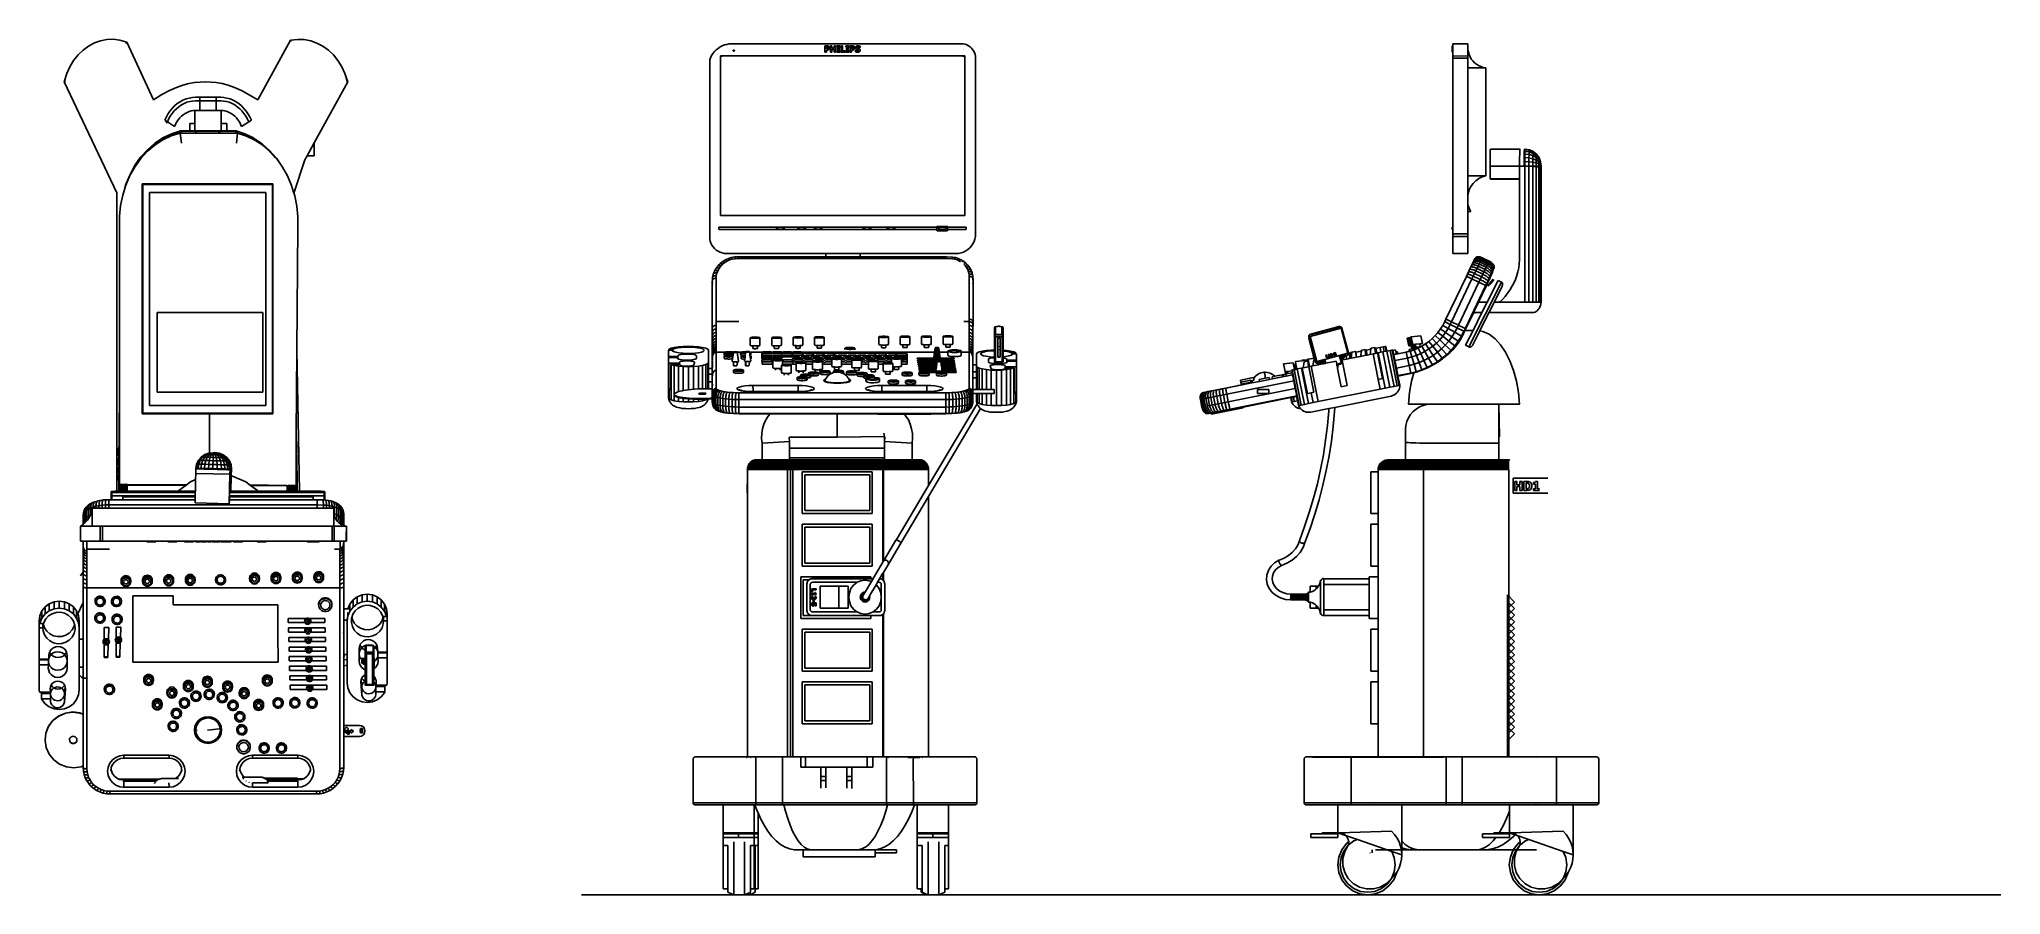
# Model space of a CAD drawing. Header units: centimetres. Extents: x 127 to 455, y 35 to 178.
import ezdxf

# ---------------------------------------------------------------- set-up
doc = ezdxf.new("R2010")
doc.units = ezdxf.units.CM
doc.layers.add('Edges', color=7, linetype='Continuous')

# ---------------------------------------------------------------- blocks, each defined once
blk = doc.blocks.new('ultrasound machine pl')
at = {"layer": 'Edges'}
for p, q in [((135.51, 177.11), (134.59, 176.43)), ((136.48, 177.63), (135.51, 177.11)), ((137.51, 178), (136.48, 177.63)), ((138.57, 178.21), (137.51, 178)), ((139.65, 178.24), (138.57, 178.21)), ((140.71, 178.12), (139.65, 178.24)), ((141.89, 177.78), (140.71, 178.12)), ((141.75, 177.56), (141.89, 177.78)), ((146.34, 168.16), (141.89, 177.78)), ((169.25, 178.07), (163.78, 168.12)), ((170.45, 178.22), (169.25, 178.07)), ((169.36, 177.85), (169.25, 178.07)), ((171.54, 178.18), (170.45, 178.22)), ((172.61, 177.98), (171.54, 178.18)), ((173.64, 177.62), (172.61, 177.98)), ((174.64, 177.1), (173.64, 177.62)), ((175.56, 176.43), (174.64, 177.1)), ((132.39, 173.65), (131.88, 172.52)), ((133.02, 174.69), (132.39, 173.65)), ((133.76, 175.62), (133.02, 174.69)), ((134.59, 176.43), (133.76, 175.62)), ((176.41, 175.62), (175.56, 176.43)), ((177.16, 174.69), (176.41, 175.62)), ((177.81, 173.64), (177.16, 174.69)), ((178.34, 172.51), (177.81, 173.64)), ((131.88, 172.52), (131.45, 171.16)), ((131.68, 171.18), (131.45, 171.16)), ((131.45, 171.16), (140.24, 152.59)), ((173.19, 160.97), (178.79, 171.15)), ((178.78, 171.15), (178.33, 172.51)), ((178.79, 171.15), (178.33, 172.51)), ((178.79, 171.15), (178.34, 172.51)), ((178.58, 171.18), (178.79, 171.15)), ((178.79, 171.15), (178.78, 171.15)), ((178.79, 171.15), (178.79, 171.15)), ((149.88, 167.13), (149.47, 166.71)), ((150.32, 167.5), (149.88, 167.13)), ((150.79, 167.82), (150.32, 167.5)), ((151.02, 167.29), (150.59, 166.99)), ((151.28, 168.09), (150.79, 167.82)), ((151.47, 167.53), (151.02, 167.29)), ((151.79, 168.29), (151.28, 168.09)), ((151.93, 167.72), (151.47, 167.53)), ((152.32, 168.44), (151.79, 168.29)), ((152.41, 167.85), (151.93, 167.72)), ((152.85, 168.53), (152.32, 168.44)), ((152.9, 167.94), (152.41, 167.85)), ((153.35, 168.56), (152.85, 168.53)), ((153.36, 167.96), (152.9, 167.94)), ((154.09, 168.56), (153.35, 168.56)), ((154.09, 167.96), (153.36, 167.96)), ((154.09, 168.56), (156.85, 168.56)), ((154.09, 167.96), (154.09, 168.56)), ((154.09, 166.36), (154.09, 167.96)), ((154.09, 167.96), (156.85, 167.96)), ((156.85, 168.56), (157.6, 168.56)), ((156.85, 167.96), (156.85, 168.56)), ((156.85, 167.96), (156.85, 166.36)), ((157.58, 167.96), (156.85, 167.96)), ((158.04, 167.94), (157.58, 167.96)), ((157.6, 168.56), (158.09, 168.53)), ((158.53, 167.85), (158.04, 167.94)), ((158.09, 168.53), (158.63, 168.44)), ((159.01, 167.72), (158.53, 167.85)), ((158.63, 168.44), (159.15, 168.29)), ((159.48, 167.53), (159.01, 167.72)), ((159.15, 168.29), (159.66, 168.09)), ((159.92, 167.29), (159.48, 167.53)), ((159.66, 168.09), (160.15, 167.82)), ((160.35, 166.99), (159.92, 167.29)), ((160.15, 167.82), (160.62, 167.5)), ((160.62, 167.5), (161.06, 167.13)), ((161.06, 167.13), (161.47, 166.71)), ((148.46, 165.21), (148.24, 164.73)), ((148.69, 164.45), (148.24, 164.73)), ((148.36, 164.66), (148.72, 164.23)), ((148.76, 165.75), (148.46, 165.21)), ((148.89, 164.9), (148.69, 164.45)), ((148.69, 164.45), (149.87, 163.7)), ((149.09, 166.25), (148.76, 165.75)), ((149.16, 165.4), (148.89, 164.9)), ((149.47, 166.71), (149.09, 166.25)), ((149.47, 165.85), (149.16, 165.4)), ((149.81, 166.28), (149.47, 165.85)), ((150.19, 166.66), (149.81, 166.28)), ((150.04, 164.08), (149.87, 163.7)), ((150.24, 164.45), (150.04, 164.08)), ((150.59, 166.99), (150.19, 166.66)), ((150.47, 164.79), (150.24, 164.45)), ((150.73, 165.11), (150.47, 164.79)), ((151.01, 165.39), (150.73, 165.11)), ((151.31, 165.64), (151.01, 165.39)), ((151.62, 165.86), (151.31, 165.64)), ((151.96, 166.04), (151.62, 165.86)), ((152.31, 166.18), (151.96, 166.04)), ((152.66, 166.28), (152.31, 166.18)), ((152.44, 162.96), (152.44, 164.16)), ((152.44, 164.16), (153.28, 164.16)), ((153.03, 166.34), (152.66, 166.28)), ((153.28, 166.36), (153.03, 166.34)), ((153.39, 166.36), (153.28, 166.36)), ((153.28, 164.16), (153.28, 166.36)), ((153.28, 162.96), (153.28, 164.16)), ((154.09, 166.36), (153.39, 166.36)), ((154.09, 166.36), (156.85, 166.36)), ((157.55, 166.36), (156.85, 166.36)), ((157.55, 166.36), (157.66, 166.36)), ((157.66, 166.36), (157.92, 166.34)), ((157.66, 164.16), (157.66, 166.36)), ((157.66, 164.16), (158.63, 164.16)), ((157.66, 162.96), (157.66, 164.16)), ((157.92, 166.34), (158.28, 166.28)), ((158.28, 166.28), (158.64, 166.18)), ((158.63, 162.96), (158.63, 164.16)), ((158.64, 166.18), (158.98, 166.04)), ((158.98, 166.04), (159.32, 165.86)), ((159.32, 165.86), (159.64, 165.64)), ((159.64, 165.64), (159.94, 165.39)), ((159.94, 165.39), (160.22, 165.11)), ((160.22, 165.11), (160.47, 164.79)), ((160.76, 166.66), (160.35, 166.99)), ((160.47, 164.79), (160.7, 164.45)), ((160.7, 164.45), (160.9, 164.08)), ((161.13, 166.28), (160.76, 166.66)), ((160.9, 164.08), (161.08, 163.7)), ((161.08, 163.7), (162.26, 164.45)), ((161.47, 165.85), (161.13, 166.28)), ((161.47, 166.71), (161.85, 166.25)), ((161.78, 165.4), (161.47, 165.85)), ((162.05, 164.9), (161.78, 165.4)), ((161.85, 166.25), (162.19, 165.75)), ((162.26, 164.45), (162.05, 164.9)), ((162.19, 165.75), (162.49, 165.21)), ((162.7, 164.73), (162.26, 164.45)), ((162.49, 165.21), (162.7, 164.73)), ((146.58, 160.9), (145.33, 159.81)), ((145.37, 159.56), (146.6, 160.59)), ((146.69, 160.82), (145.44, 159.73)), ((147.93, 161.79), (146.58, 160.9)), ((146.6, 160.59), (147.92, 161.45)), ((148.04, 161.72), (146.69, 160.82)), ((147.92, 161.45), (149.31, 162.11)), ((149.36, 162.49), (147.93, 161.79)), ((149.48, 162.41), (148.04, 161.72)), ((149.31, 162.11), (150.83, 162.59)), ((150.86, 162.96), (149.36, 162.49)), ((150.97, 162.89), (149.48, 162.41)), ((150.83, 162.59), (150.85, 162.59)), ((151.01, 160.93), (150.83, 162.59)), ((150.85, 162.59), (150.86, 162.96)), ((150.85, 162.58), (150.85, 162.59)), ((150.85, 162.59), (150.97, 162.59)), ((152.44, 162.96), (150.86, 162.96)), ((153.45, 162.89), (150.97, 162.89)), ((150.97, 162.59), (150.97, 162.89)), ((150.97, 162.58), (150.97, 162.59)), ((150.97, 162.59), (153.45, 162.59)), ((153.28, 162.96), (152.44, 162.96)), ((153.45, 162.96), (153.28, 162.96)), ((153.45, 162.96), (153.45, 162.89)), ((153.45, 162.96), (157.29, 162.96)), ((153.56, 162.89), (153.45, 162.89)), ((153.45, 162.89), (153.45, 162.59)), ((153.45, 162.59), (153.45, 162.58)), ((153.45, 162.59), (153.56, 162.59)), ((157.29, 162.89), (153.56, 162.89)), ((153.56, 162.89), (153.56, 162.59)), ((153.56, 162.59), (153.56, 162.58)), ((153.56, 162.59), (157.29, 162.59)), ((157.29, 162.96), (157.29, 162.89)), ((157.29, 162.96), (157.66, 162.96)), ((157.41, 162.89), (157.29, 162.89)), ((157.29, 162.89), (157.29, 162.59)), ((157.29, 162.59), (157.29, 162.58)), ((157.29, 162.59), (157.41, 162.59)), ((160.14, 162.89), (157.41, 162.89)), ((157.41, 162.89), (157.41, 162.59)), ((157.41, 162.59), (157.41, 162.58)), ((157.41, 162.59), (160.14, 162.59)), ((157.66, 162.96), (158.63, 162.96)), ((160.14, 162.96), (158.63, 162.96)), ((160.14, 162.96), (161.63, 162.47)), ((160.14, 162.89), (160.14, 162.96)), ((160.25, 162.89), (160.14, 162.89)), ((160.14, 162.59), (160.14, 162.89)), ((160.14, 162.58), (160.14, 162.59)), ((160.14, 162.59), (160.25, 162.59)), ((160.2, 160.93), (160.39, 162.59)), ((160.25, 162.89), (161.74, 162.4)), ((160.25, 162.59), (160.25, 162.89)), ((160.25, 162.58), (160.25, 162.59)), ((160.25, 162.59), (160.39, 162.59)), ((160.39, 162.59), (161.91, 162.1)), ((161.63, 162.47), (163.05, 161.77)), ((161.74, 162.4), (163.16, 161.7)), ((161.91, 162.1), (163.3, 161.42)), ((163.05, 161.77), (163.16, 161.7)), ((163.16, 161.7), (163.17, 161.69)), ((163.17, 161.69), (164.4, 160.86)), ((163.3, 161.42), (164.61, 160.55)), ((164.4, 160.86), (165.64, 159.76)), ((164.4, 160.86), (164.51, 160.78)), ((164.51, 160.78), (165.76, 159.68)), ((164.61, 160.55), (165.83, 159.5)), ((172, 158.8), (173.19, 160.97)), ((173.19, 158.8), (173.19, 160.97)), ((144.2, 158.55), (143.21, 157.13)), ((143.27, 156.99), (144.26, 158.35)), ((144.32, 158.47), (143.62, 157.46)), ((145.33, 159.81), (144.2, 158.55)), ((144.26, 158.35), (145.37, 159.56)), ((145.44, 159.73), (144.32, 158.47)), ((165.64, 159.76), (166.76, 158.48)), ((165.76, 159.68), (166.88, 158.41)), ((165.83, 159.5), (166.78, 158.45)), ((166.76, 158.48), (166.78, 158.45)), ((166.78, 158.45), (166.93, 158.29)), ((166.88, 158.41), (167.57, 157.4)), ((167.57, 157.4), (166.93, 158.29)), ((167.57, 157.4), (167.91, 156.92)), ((169.83, 152.72), (171.64, 158.15)), ((171.64, 158.15), (172, 158.8)), ((173.19, 158.8), (172, 158.8)), ((142.38, 155.57), (141.71, 153.91)), ((141.74, 153.91), (142.43, 155.51)), ((143.21, 157.13), (142.38, 155.57)), ((142.43, 155.51), (143.27, 156.99)), ((144.49, 115.72), (144.49, 154.11)), ((144.49, 154.11), (166.29, 154.11)), ((144.56, 154.02), (144.49, 154.11)), ((144.56, 115.82), (144.56, 154.02)), ((144.56, 154.02), (166.22, 154.02)), ((166.22, 154.02), (166.29, 154.11)), ((166.22, 154.02), (166.22, 115.82)), ((166.29, 154.11), (166.29, 115.72)), ((167.91, 156.92), (168.74, 155.43)), ((168.74, 155.43), (169.42, 153.83)), ((140.24, 152.59), (140.34, 152.62)), ((140.24, 152.59), (140.24, 152.59)), ((140.24, 152.59), (140.24, 152.59)), ((140.24, 152.59), (140.24, 102.81)), ((140.24, 102.81), (140.24, 152.59)), ((140.24, 102.81), (140.24, 152.59)), ((140.24, 152.59), (140.24, 152.59)), ((140.86, 150.49), (141.22, 152.23)), ((141.22, 152.23), (141.39, 152.79)), ((141.71, 153.91), (141.39, 152.79)), ((141.39, 152.79), (141.74, 153.91)), ((145.68, 152.68), (145.68, 117.15)), ((165.1, 152.68), (145.68, 152.68)), ((165.1, 117.15), (165.1, 152.68)), ((169.42, 153.83), (169.76, 152.72)), ((169.76, 152.72), (169.84, 152.46)), ((169.83, 152.72), (169.76, 152.72)), ((169.84, 152.46), (169.83, 152.72)), ((169.84, 152.46), (169.94, 152.14)), ((169.94, 152.14), (170.28, 150.39)), ((140.68, 148.7), (140.86, 150.49)), ((140.68, 146.98), (140.68, 148.7)), ((170.28, 150.39), (170.45, 148.61)), ((170.45, 148.61), (170.44, 146.89)), ((140.68, 121.64), (140.68, 146.98)), ((170.44, 146.89), (170.3, 126.35)), ((164.62, 132.65), (146.99, 132.65)), ((146.99, 132.65), (146.99, 119.33)), ((164.62, 119.33), (164.62, 132.65)), ((170.3, 126.35), (170.21, 112.26)), ((170.3, 126.35), (170.72, 102.82)), ((140.68, 121.64), (140.61, 110.24)), ((140.7, 123.8), (140.68, 121.64)), ((140.68, 103.95), (140.68, 121.64)), ((146.99, 119.33), (164.62, 119.33)), ((144.56, 115.82), (144.49, 115.72)), ((166.29, 115.72), (144.49, 115.72)), ((166.22, 115.82), (144.56, 115.82)), ((165.1, 117.15), (145.68, 117.15)), ((155.7, 115.74), (155.7, 109.19)), ((166.22, 115.82), (166.29, 115.72)), ((170.21, 112.26), (170.2, 110.36)), ((170.21, 112.26), (170.3, 107.71)), ((140.46, 107.1), (140.47, 108.42)), ((140.48, 109.98), (140.47, 108.73)), ((140.58, 110.24), (140.55, 104.44)), ((140.61, 110.24), (140.57, 104.44)), ((140.61, 110.24), (140.58, 110.24)), ((153.86, 107.99), (154.32, 108.53)), ((153.94, 107.98), (154.4, 108.53)), ((154.18, 107.98), (154.59, 108.52)), ((154.32, 108.53), (154.91, 108.93)), ((154.4, 108.53), (154.32, 108.53)), ((154.4, 108.53), (154.98, 108.93)), ((154.59, 108.52), (154.4, 108.53)), ((154.57, 107.97), (154.91, 108.51)), ((154.59, 108.52), (155.12, 108.93)), ((154.91, 108.51), (154.59, 108.52)), ((154.91, 108.93), (155.59, 109.18)), ((154.98, 108.93), (154.91, 108.93)), ((154.91, 108.51), (155.34, 108.92)), ((155.32, 108.5), (154.91, 108.51)), ((154.98, 108.93), (155.65, 109.18)), ((155.12, 108.93), (154.98, 108.93)), ((155.08, 107.95), (155.32, 108.5)), ((155.12, 108.93), (155.72, 109.18)), ((155.34, 108.92), (155.12, 108.93)), ((155.32, 108.5), (155.63, 108.92)), ((155.8, 108.49), (155.32, 108.5)), ((155.34, 108.92), (155.84, 109.17)), ((155.63, 108.92), (155.34, 108.92)), ((155.59, 109.18), (156.32, 109.25)), ((155.65, 109.18), (155.59, 109.18)), ((155.63, 108.92), (155.99, 109.17)), ((155.97, 108.91), (155.63, 108.92)), ((155.65, 109.18), (156.34, 109.25)), ((155.72, 109.18), (155.65, 109.18)), ((155.67, 107.94), (155.8, 108.49)), ((155.72, 109.18), (156.34, 109.25)), ((155.84, 109.17), (155.72, 109.18)), ((155.8, 108.49), (155.97, 108.91)), ((156.33, 108.47), (155.8, 108.49)), ((155.84, 109.17), (156.34, 109.25)), ((155.99, 109.17), (155.84, 109.17)), ((155.97, 108.91), (156.17, 109.17)), ((156.34, 108.9), (155.97, 108.91)), ((155.99, 109.17), (156.34, 109.25)), ((156.17, 109.17), (155.99, 109.17)), ((156.17, 109.17), (156.37, 109.25)), ((156.36, 109.16), (156.17, 109.17)), ((156.31, 107.92), (156.33, 108.47)), ((156.34, 109.25), (156.32, 109.25)), ((156.33, 108.47), (156.34, 108.9)), ((156.85, 108.46), (156.33, 108.47)), ((156.34, 109.25), (156.35, 109.25)), ((156.34, 108.9), (156.36, 109.16)), ((156.71, 108.89), (156.34, 108.9)), ((156.35, 109.25), (156.37, 109.25)), ((156.36, 109.16), (156.37, 109.25)), ((156.55, 109.16), (156.36, 109.16)), ((156.37, 109.25), (156.37, 109.25)), ((156.37, 109.25), (156.38, 109.25)), ((156.38, 109.25), (156.39, 109.25)), ((156.41, 109.25), (156.39, 109.25)), ((156.88, 109.15), (156.39, 109.25)), ((156.73, 109.15), (156.39, 109.25)), ((156.55, 109.16), (156.39, 109.25)), ((156.42, 109.25), (156.41, 109.25)), ((156.44, 109.25), (156.42, 109.25)), ((156.61, 109.27), (156.44, 109.25)), ((157.08, 109.14), (156.44, 109.25)), ((156.73, 109.23), (156.44, 109.25)), ((157, 109.14), (156.44, 109.25)), ((156.73, 109.15), (156.55, 109.16)), ((156.71, 108.89), (156.55, 109.16)), ((156.61, 109.27), (157.34, 109.16)), ((157.06, 108.88), (156.71, 108.89)), ((156.85, 108.46), (156.71, 108.89)), ((157.08, 109.16), (156.73, 109.23)), ((156.88, 109.15), (156.73, 109.15)), ((157.06, 108.88), (156.73, 109.15)), ((157.34, 108.45), (156.85, 108.46)), ((156.95, 107.91), (156.85, 108.46)), ((157, 109.14), (156.88, 109.15)), ((157.36, 108.87), (156.88, 109.15)), ((157.08, 109.14), (157, 109.14)), ((157.58, 108.86), (157, 109.14)), ((157.36, 108.87), (157.06, 108.88)), ((157.34, 108.45), (157.06, 108.88)), ((157.14, 109.14), (157.08, 109.16)), ((157.73, 108.86), (157.08, 109.14)), ((157.1, 109.14), (157.08, 109.14)), ((157.1, 109.14), (157.78, 108.86)), ((157.34, 109.16), (157.14, 109.14)), ((157.42, 109.05), (157.14, 109.14)), ((157.34, 109.16), (158.02, 108.87)), ((157.76, 108.44), (157.34, 108.45)), ((157.54, 107.89), (157.34, 108.45)), ((157.58, 108.86), (157.36, 108.87)), ((157.76, 108.44), (157.36, 108.87)), ((157.75, 108.89), (157.42, 109.05)), ((157.73, 108.86), (157.58, 108.86)), ((158.08, 108.43), (157.58, 108.86)), ((158.29, 108.42), (157.73, 108.86)), ((157.78, 108.86), (157.73, 108.86)), ((157.8, 108.86), (157.75, 108.89)), ((158.08, 108.43), (157.76, 108.44)), ((158.06, 107.88), (157.76, 108.44)), ((157.78, 108.86), (158.35, 108.43)), ((157.81, 108.86), (157.8, 108.86)), ((157.8, 108.86), (157.8, 108.86)), ((157.8, 108.86), (157.8, 108.86)), ((157.8, 108.86), (157.8, 108.86)), ((158.02, 108.87), (157.81, 108.86)), ((157.86, 108.82), (157.81, 108.86)), ((158.05, 108.69), (157.86, 108.82)), ((158.02, 108.87), (158.6, 108.44)), ((158.32, 108.46), (158.05, 108.69)), ((158.29, 108.42), (158.08, 108.43)), ((158.46, 107.87), (158.08, 108.43)), ((158.71, 107.86), (158.29, 108.42)), ((158.36, 108.42), (158.29, 108.42)), ((158.35, 108.43), (158.32, 108.46)), ((158.38, 108.42), (158.32, 108.46)), ((158.35, 108.43), (158.36, 108.42)), ((158.38, 108.42), (158.36, 108.42)), ((158.36, 108.42), (158.39, 108.38)), ((158.6, 108.44), (158.38, 108.42)), ((158.5, 108.26), (158.38, 108.42)), ((158.71, 107.97), (158.39, 108.38)), ((158.5, 108.26), (158.39, 108.38)), ((158.56, 108.19), (158.5, 108.26)), ((158.64, 108.07), (158.56, 108.19)), ((158.6, 108.44), (159.04, 107.87)), ((170.2, 110.36), (170.16, 104.57)), ((170.18, 104.57), (170.22, 110.36)), ((170.2, 110.36), (170.22, 110.36)), ((170.32, 110.27), (170.31, 109.19)), ((170.31, 108.94), (170.31, 107.97)), ((140.44, 104.53), (140.45, 105.62)), ((140.45, 105.86), (140.46, 106.84)), ((140.7, 106.04), (140.68, 103.94)), ((153.4, 104.75), (153.43, 105.79)), ((153.43, 105.79), (153.45, 106.55)), ((153.43, 105.79), (159.12, 105.64)), ((153.45, 106.66), (153.56, 107.33)), ((153.45, 106.66), (153.56, 107.33)), ((153.45, 106.64), (153.45, 106.66)), ((153.54, 106.66), (153.45, 106.66)), ((153.45, 106.66), (153.45, 106.66)), ((153.45, 106.55), (153.45, 106.64)), ((153.54, 106.55), (153.45, 106.55)), ((153.54, 106.66), (153.65, 107.35)), ((153.81, 106.65), (153.54, 106.66)), ((153.54, 106.55), (153.54, 106.66)), ((153.81, 106.54), (153.54, 106.55)), ((153.56, 107.35), (153.86, 107.99)), ((153.65, 107.35), (153.56, 107.35)), ((153.56, 107.33), (153.56, 107.35)), ((153.65, 107.35), (153.94, 107.98)), ((153.92, 107.34), (153.65, 107.35)), ((153.81, 106.65), (153.92, 107.34)), ((154.26, 106.64), (153.81, 106.65)), ((153.81, 106.54), (153.81, 106.65)), ((153.81, 106.54), (154.26, 106.53)), ((153.94, 107.98), (153.86, 107.99)), ((153.92, 107.34), (154.18, 107.98)), ((154.35, 107.33), (153.92, 107.34)), ((154.18, 107.98), (153.94, 107.98)), ((154.57, 107.97), (154.18, 107.98)), ((154.26, 106.64), (154.35, 107.33)), ((154.85, 106.63), (154.26, 106.64)), ((154.26, 106.53), (154.26, 106.64)), ((154.26, 106.53), (154.84, 106.52)), ((154.35, 107.33), (154.57, 107.97)), ((154.91, 107.32), (154.35, 107.33)), ((155.08, 107.95), (154.57, 107.97)), ((154.84, 106.52), (154.85, 106.63)), ((154.84, 106.52), (155.53, 106.5)), ((154.85, 106.63), (154.91, 107.32)), ((155.53, 106.61), (154.85, 106.63)), ((154.91, 107.32), (155.08, 107.95)), ((155.58, 107.3), (154.91, 107.32)), ((155.67, 107.94), (155.08, 107.95)), ((155.53, 106.61), (155.58, 107.3)), ((156.27, 106.59), (155.53, 106.61)), ((155.53, 106.5), (155.53, 106.61)), ((156.26, 106.48), (155.53, 106.5)), ((155.58, 107.3), (155.67, 107.94)), ((156.29, 107.28), (155.58, 107.3)), ((156.31, 107.92), (155.67, 107.94)), ((156.26, 106.48), (156.27, 106.59)), ((156.26, 106.48), (157, 106.46)), ((156.27, 106.59), (156.29, 107.28)), ((157.01, 106.57), (156.27, 106.59)), ((156.29, 107.28), (156.31, 107.92)), ((157, 107.26), (156.29, 107.28)), ((156.95, 107.91), (156.31, 107.92)), ((157.54, 107.89), (156.95, 107.91)), ((157, 107.26), (156.95, 107.91)), ((157.67, 107.24), (157, 107.26)), ((157.01, 106.57), (157, 107.26)), ((157, 106.46), (157.01, 106.57)), ((157.69, 106.44), (157, 106.46)), ((157.7, 106.55), (157.01, 106.57)), ((158.06, 107.88), (157.54, 107.89)), ((157.67, 107.24), (157.54, 107.89)), ((158.24, 107.23), (157.67, 107.24)), ((157.7, 106.55), (157.67, 107.24)), ((157.69, 106.44), (157.7, 106.55)), ((158.29, 106.43), (157.69, 106.44)), ((158.29, 106.53), (157.7, 106.55)), ((158.46, 107.87), (158.06, 107.88)), ((158.24, 107.23), (158.06, 107.88)), ((158.68, 107.22), (158.24, 107.23)), ((158.29, 106.53), (158.24, 107.23)), ((158.75, 106.52), (158.29, 106.53)), ((158.29, 106.43), (158.29, 106.53)), ((158.74, 106.41), (158.29, 106.43)), ((158.71, 107.86), (158.46, 107.87)), ((158.68, 107.22), (158.46, 107.87)), ((158.81, 107.86), (158.64, 108.07)), ((158.71, 107.97), (158.64, 108.07)), ((158.97, 107.21), (158.68, 107.22)), ((158.75, 106.52), (158.68, 107.22)), ((158.71, 107.97), (158.8, 107.86)), ((158.97, 107.21), (158.71, 107.86)), ((158.8, 107.86), (158.71, 107.86)), ((158.74, 106.41), (158.75, 106.52)), ((158.74, 106.41), (159.04, 106.41)), ((159.04, 106.51), (158.75, 106.52)), ((158.81, 107.86), (158.8, 107.86)), ((158.8, 107.86), (158.87, 107.67)), ((159.04, 107.87), (158.81, 107.86)), ((158.9, 107.62), (158.81, 107.86)), ((158.88, 107.67), (158.87, 107.67)), ((158.9, 107.62), (158.88, 107.67)), ((158.93, 107.57), (158.9, 107.62)), ((158.96, 107.48), (158.9, 107.62)), ((158.96, 107.48), (158.93, 107.57)), ((158.98, 107.41), (158.96, 107.48)), ((159.04, 106.51), (158.97, 107.21)), ((159.07, 107.21), (158.97, 107.21)), ((158.98, 107.41), (159.07, 107.21)), ((158.99, 100.71), (159.12, 105.64)), ((159.04, 107.87), (159.31, 107.22)), ((159.15, 106.51), (159.04, 106.51)), ((159.04, 106.41), (159.04, 106.51)), ((159.14, 106.4), (159.04, 106.41)), ((159.31, 107.22), (159.07, 107.21)), ((159.07, 107.21), (159.09, 107.03)), ((159.15, 105.64), (159.07, 102.82)), ((159.09, 107.02), (159.09, 107.03)), ((159.12, 106.87), (159.09, 107.02)), ((159.09, 107.02), (159.15, 106.51)), ((159.15, 106.51), (159.12, 106.87)), ((159.12, 105.64), (159.14, 106.4)), ((159.12, 105.64), (159.15, 105.64)), ((159.15, 106.51), (159.14, 106.4)), ((159.39, 106.53), (159.15, 106.51)), ((159.15, 105.64), (159.29, 105.64)), ((159.29, 105.64), (159.29, 105.59)), ((159.29, 105.59), (159.3, 105.5)), ((159.35, 105.34), (159.29, 102.82)), ((159.3, 105.5), (159.3, 105.36)), ((159.3, 105.36), (159.3, 105.18)), ((159.3, 105.18), (159.3, 104.95)), ((159.3, 104.95), (159.3, 104.69)), ((159.31, 107.22), (159.39, 106.53)), ((159.39, 106.53), (159.35, 105.34)), ((159.35, 105.34), (159.57, 105.32)), ((159.57, 105.32), (161.8, 104.39)), ((170.29, 104.83), (170.29, 106.08)), ((170.3, 107.71), (170.3, 106.76)), ((170.3, 106.38), (170.3, 106.76)), ((170.3, 106.76), (170.33, 105.69)), ((170.33, 105.69), (170.38, 102.82)), ((139.31, 102.75), (139.27, 102.71)), ((139.27, 102.71), (139.29, 102.66)), ((139.27, 101.41), (139.27, 102.71)), ((139.29, 102.66), (139.39, 102.61)), ((139.43, 102.78), (139.31, 102.75)), ((139.39, 102.61), (153.34, 102.61)), ((139.39, 102.61), (139.39, 102.05)), ((139.39, 102.05), (153.33, 102.05)), ((139.39, 101.41), (139.39, 102.05)), ((139.62, 102.8), (139.43, 102.78)), ((139.88, 102.81), (139.62, 102.8)), ((140.19, 102.82), (139.88, 102.81)), ((140.24, 102.81), (140.19, 102.82)), ((140.24, 102.81), (140.56, 102.82)), ((140.24, 102.81), (140.24, 102.8)), ((140.24, 102.8), (140.24, 102.81)), ((140.24, 102.8), (140.24, 102.81)), ((140.56, 102.81), (140.24, 102.81)), ((140.24, 102.81), (140.24, 102.81)), ((140.57, 104.44), (140.55, 104.44)), ((140.57, 103.94), (140.56, 102.82)), ((140.56, 102.82), (140.56, 102.81)), ((140.56, 102.82), (140.57, 102.82)), ((140.56, 102.81), (140.56, 102.8)), ((140.57, 102.8), (140.56, 102.81)), ((140.57, 104.44), (140.57, 103.96)), ((140.57, 103.96), (140.57, 103.95)), ((140.57, 103.95), (140.57, 103.94)), ((140.57, 103.95), (140.68, 103.95)), ((140.57, 103.95), (140.58, 103.95)), ((140.57, 103.94), (140.58, 103.94)), ((140.58, 103.94), (140.57, 102.82)), ((140.57, 102.82), (140.61, 102.82)), ((140.57, 102.8), (140.57, 102.82)), ((140.61, 102.8), (140.57, 102.8)), ((140.58, 103.95), (140.58, 103.94)), ((140.58, 103.95), (140.62, 103.95)), ((140.58, 103.94), (140.62, 103.94)), ((140.62, 103.94), (140.61, 102.82)), ((140.61, 102.82), (140.67, 102.82)), ((140.61, 102.8), (140.61, 102.82)), ((140.67, 102.8), (140.61, 102.8)), ((140.62, 103.95), (140.62, 103.94)), ((140.62, 103.95), (140.68, 103.95)), ((140.62, 103.94), (140.68, 103.94)), ((140.68, 103.94), (140.67, 102.82)), ((140.67, 102.82), (140.67, 102.8)), ((140.67, 102.82), (140.75, 102.82)), ((140.68, 102.8), (140.67, 102.8)), ((140.68, 103.95), (140.7, 103.95)), ((140.68, 103.94), (140.68, 103.95)), ((140.68, 103.95), (140.68, 103.94)), ((140.68, 103.95), (140.76, 103.95)), ((140.68, 103.94), (140.68, 103.94)), ((140.68, 103.94), (140.76, 103.94)), ((140.76, 103.94), (140.75, 102.82)), ((140.75, 102.82), (140.75, 102.8)), ((140.75, 102.82), (140.85, 102.82)), ((140.76, 103.95), (140.76, 103.94)), ((140.76, 103.95), (140.86, 103.94)), ((140.76, 103.94), (140.86, 103.94)), ((140.86, 103.94), (140.85, 102.82)), ((140.85, 102.82), (140.85, 102.8)), ((140.85, 102.82), (140.97, 102.82)), ((140.86, 103.94), (140.98, 103.94)), ((140.86, 103.94), (140.86, 103.94)), ((140.86, 103.94), (140.98, 103.94)), ((140.98, 103.94), (140.97, 102.82)), ((140.97, 102.82), (140.97, 102.8)), ((140.97, 102.82), (141.11, 102.82)), ((140.98, 103.94), (141.12, 103.94)), ((140.98, 103.94), (140.98, 103.94)), ((140.98, 103.94), (141.12, 103.94)), ((141.12, 103.94), (141.11, 102.82)), ((141.11, 102.82), (141.11, 102.8)), ((141.11, 102.82), (141.26, 102.82)), ((141.12, 103.94), (141.27, 103.94)), ((141.12, 103.94), (141.12, 103.94)), ((141.12, 103.94), (141.27, 103.94)), ((153.32, 101.86), (141.22, 101.86)), ((141.22, 101.86), (141.22, 101.41)), ((141.27, 103.94), (141.26, 102.82)), ((141.26, 102.82), (141.26, 102.8)), ((141.26, 102.82), (141.42, 102.82)), ((141.27, 103.94), (141.43, 103.94)), ((141.27, 103.94), (141.27, 103.94)), ((141.27, 103.94), (141.43, 103.94)), ((141.43, 103.94), (141.42, 102.82)), ((141.42, 102.82), (141.42, 102.8)), ((141.42, 102.82), (141.59, 102.82)), ((141.43, 103.94), (141.6, 103.94)), ((141.6, 103.94), (141.59, 102.82)), ((141.59, 102.82), (141.59, 102.8)), ((141.59, 102.82), (141.77, 102.82)), ((141.6, 103.94), (141.73, 103.94)), ((141.79, 103.98), (141.73, 103.98)), ((141.73, 103.98), (141.73, 103.94)), ((141.73, 103.94), (141.78, 103.94)), ((141.78, 103.91), (141.77, 102.82)), ((141.77, 102.82), (141.77, 102.8)), ((141.77, 102.82), (141.78, 102.82)), ((141.78, 103.94), (141.89, 103.94)), ((141.78, 103.91), (141.78, 103.94)), ((141.78, 103.94), (141.96, 103.91)), ((141.78, 102.82), (141.78, 103.91)), ((141.78, 102.8), (141.78, 102.82)), ((141.78, 102.82), (141.79, 102.82)), ((141.79, 102.82), (141.95, 102.82)), ((141.89, 103.94), (141.96, 103.93)), ((141.95, 102.82), (141.96, 103.86)), ((141.95, 102.8), (141.95, 102.82)), ((141.95, 102.82), (150.53, 102.82)), ((141.96, 103.91), (141.96, 103.93)), ((141.96, 103.86), (141.96, 103.91)), ((141.96, 103.91), (151.91, 103.91)), ((141.96, 103.87), (142.07, 103.87)), ((141.96, 103.86), (142.07, 103.85)), ((142.07, 103.85), (151.82, 103.85)), ((150.52, 102.8), (150.53, 102.82)), ((150.53, 102.82), (150.61, 102.92)), ((150.53, 102.82), (153.35, 102.82)), ((150.61, 102.92), (151.82, 103.85)), ((151.82, 103.85), (152.53, 104.39)), ((152.53, 104.39), (153.4, 104.75)), ((153.31, 101.41), (153.32, 101.86)), ((153.32, 101.86), (153.33, 102.05)), ((153.33, 102.05), (153.34, 102.61)), ((153.34, 102.61), (153.35, 102.82)), ((153.35, 102.82), (153.4, 104.75)), ((159.05, 101.86), (159.03, 101.41)), ((159.07, 102.61), (159.05, 102.05)), ((159.05, 102.05), (174.86, 102.05)), ((159.05, 102.05), (159.05, 101.86)), ((173.03, 101.86), (159.05, 101.86)), ((159.07, 102.82), (159.28, 102.82)), ((159.07, 102.82), (159.07, 102.61)), ((159.07, 102.61), (174.86, 102.61)), ((159.29, 103.23), (159.28, 102.82)), ((159.28, 102.82), (159.28, 102.8)), ((159.28, 102.82), (159.29, 102.82)), ((159.3, 104.03), (159.29, 103.65)), ((159.29, 103.65), (159.29, 103.23)), ((159.29, 102.82), (159.29, 102.8)), ((159.29, 102.82), (163.8, 102.82)), ((159.3, 104.69), (159.3, 104.38)), ((159.3, 104.38), (159.3, 104.03)), ((161.8, 104.39), (162.58, 103.79)), ((168.65, 103.8), (162.5, 103.86)), ((162.58, 103.79), (163.72, 102.92)), ((168.66, 103.74), (162.58, 103.79)), ((163.72, 102.92), (163.8, 102.82)), ((163.8, 102.82), (163.81, 102.8)), ((163.8, 102.82), (168.71, 102.82)), ((168.7, 103.74), (168.66, 103.74)), ((168.66, 103.74), (168.66, 103.72)), ((168.66, 103.72), (168.71, 103.72)), ((168.66, 103.72), (168.71, 103.72)), ((168.66, 103.72), (168.71, 102.82)), ((168.66, 103.72), (168.66, 103.72)), ((168.7, 103.74), (168.7, 103.76)), ((168.77, 103.73), (168.7, 103.74)), ((168.71, 103.72), (168.7, 103.74)), ((168.75, 102.82), (168.71, 103.72)), ((168.71, 103.72), (168.71, 103.72)), ((168.71, 102.82), (168.71, 102.8)), ((168.71, 102.82), (168.75, 102.82)), ((168.75, 102.8), (168.75, 102.82)), ((168.75, 102.82), (168.92, 102.82)), ((168.87, 103.77), (168.77, 103.73)), ((168.82, 103.69), (168.99, 103.7)), ((168.87, 103.77), (168.88, 103.77)), ((168.88, 103.77), (169.05, 103.78)), ((168.91, 103.78), (168.88, 103.77)), ((168.92, 102.82), (168.88, 103.77)), ((168.91, 103.78), (168.92, 103.78)), ((168.95, 103.79), (168.92, 103.78)), ((168.92, 103.78), (169.05, 103.78)), ((168.92, 102.8), (168.92, 102.82)), ((168.92, 102.82), (169.08, 102.82)), ((169.07, 103.79), (168.95, 103.79)), ((168.99, 103.7), (169.16, 103.71)), ((169.05, 103.78), (169.07, 103.79)), ((169.05, 103.78), (169.12, 103.79)), ((169.05, 103.71), (169.05, 103.78)), ((169.05, 103.71), (169.06, 103.71)), ((169.09, 102.82), (169.05, 103.71)), ((169.05, 103.71), (169.08, 102.82)), ((169.06, 103.71), (169.16, 103.71)), ((169.12, 103.79), (169.07, 103.79)), ((169.08, 102.82), (169.08, 102.8)), ((169.08, 102.82), (169.09, 102.82)), ((169.09, 102.8), (169.09, 102.82)), ((169.09, 102.82), (169.26, 102.82)), ((169.12, 103.79), (169.21, 103.79)), ((169.16, 103.71), (169.19, 103.73)), ((169.16, 103.71), (169.33, 103.72)), ((169.26, 102.82), (169.21, 103.79)), ((169.37, 103.79), (169.21, 103.79)), ((169.26, 102.8), (169.26, 102.82)), ((169.26, 102.82), (169.41, 102.82)), ((169.33, 103.72), (169.48, 103.73)), ((169.41, 102.82), (169.37, 103.79)), ((169.51, 103.78), (169.37, 103.79)), ((169.41, 102.8), (169.41, 102.82)), ((169.41, 102.82), (169.56, 102.82)), ((169.48, 103.73), (169.63, 103.74)), ((169.56, 102.82), (169.51, 103.78)), ((169.51, 103.78), (169.65, 103.78)), ((169.56, 102.8), (169.56, 102.82)), ((169.56, 102.82), (169.69, 102.82)), ((169.63, 103.74), (169.76, 103.75)), ((169.69, 102.82), (169.65, 103.78)), ((169.65, 103.78), (169.76, 103.78)), ((169.69, 102.8), (169.69, 102.82)), ((169.69, 102.82), (169.81, 102.82)), ((169.81, 102.82), (169.76, 103.78)), ((169.86, 103.78), (169.76, 103.78)), ((169.76, 103.75), (169.87, 103.76)), ((169.81, 102.8), (169.81, 102.82)), ((169.81, 102.82), (169.91, 102.82)), ((169.91, 102.82), (169.86, 103.78)), ((169.94, 103.78), (169.86, 103.78)), ((169.87, 103.76), (169.97, 103.77)), ((169.91, 102.8), (169.91, 102.82)), ((169.91, 102.82), (169.98, 102.82)), ((169.98, 102.82), (169.94, 103.78)), ((169.94, 103.78), (170, 103.78)), ((169.97, 103.77), (170.05, 103.77)), ((169.98, 102.8), (169.98, 102.82)), ((169.98, 102.82), (170.04, 102.82)), ((170.04, 102.82), (170, 103.78)), ((170.03, 103.78), (170, 103.78)), ((170.05, 103.78), (170.03, 103.78)), ((170.08, 102.82), (170.03, 103.78)), ((170.04, 102.8), (170.04, 102.82)), ((170.04, 102.82), (170.08, 102.82)), ((170.05, 103.78), (170.09, 102.82)), ((170.05, 103.78), (170.16, 103.78)), ((170.05, 103.77), (170.11, 103.78)), ((170.08, 102.8), (170.08, 102.82)), ((170.08, 102.82), (170.09, 102.82)), ((170.09, 102.82), (170.09, 102.8)), ((170.09, 102.82), (170.38, 102.82)), ((170.11, 103.78), (170.14, 103.78)), ((170.16, 104.57), (170.18, 104.57)), ((170.16, 103.78), (170.16, 104.57)), ((170.38, 102.82), (170.38, 102.8)), ((170.38, 102.82), (170.72, 102.82)), ((170.72, 102.8), (170.72, 102.82)), ((170.72, 102.82), (174.06, 102.82)), ((173.03, 101.41), (173.03, 101.86)), ((173.69, 102.81), (173.57, 102.8)), ((174.06, 102.82), (173.69, 102.81)), ((174.38, 102.81), (174.06, 102.82)), ((174.63, 102.8), (174.38, 102.81)), ((174.82, 102.78), (174.63, 102.8)), ((174.94, 102.75), (174.82, 102.78)), ((174.86, 102.61), (174.96, 102.66)), ((174.86, 102.61), (174.86, 102.05)), ((174.86, 102.05), (174.86, 101.37)), ((174.99, 102.71), (174.94, 102.75)), ((174.96, 102.66), (174.99, 102.71)), ((174.99, 102.71), (174.99, 101.36)), ((134.63, 99), (134.61, 98.85)), ((134.61, 98.7), (134.64, 98.94)), ((134.61, 98.85), (134.61, 98.7)), ((134.61, 98.7), (134.61, 97.55)), ((134.64, 99.04), (134.63, 99)), ((134.64, 98.94), (134.75, 99.17)), ((134.65, 99.09), (134.64, 98.94)), ((134.64, 99.04), (134.65, 99.09)), ((134.64, 98.94), (134.64, 97.78)), ((134.67, 99.23), (134.65, 99.09)), ((134.7, 99.37), (134.67, 99.23)), ((134.75, 99.51), (134.7, 99.37)), ((134.8, 99.63), (134.75, 99.51)), ((134.75, 99.17), (134.93, 99.4)), ((134.76, 99.32), (134.75, 99.17)), ((134.75, 99.17), (134.75, 98.02)), ((134.78, 99.47), (134.76, 99.32)), ((134.81, 99.61), (134.78, 99.47)), ((134.8, 99.63), (134.85, 99.74)), ((134.8, 99.63), (134.8, 99.63)), ((134.85, 99.74), (134.81, 99.61)), ((134.91, 99.86), (134.85, 99.74)), ((134.97, 99.96), (134.91, 99.86)), ((134.93, 99.4), (135.18, 99.62)), ((134.94, 99.55), (134.93, 99.4)), ((134.93, 99.4), (134.93, 98.25)), ((134.93, 98.25), (135.18, 98.47)), ((134.96, 99.7), (134.94, 99.55)), ((134.99, 99.83), (134.96, 99.7)), ((134.97, 99.96), (135.14, 100.18)), ((135.03, 99.96), (134.99, 99.83)), ((135.08, 100.08), (135.03, 99.96)), ((135.14, 100.18), (135.08, 100.08)), ((135.21, 100.27), (135.14, 100.18)), ((135.18, 99.62), (135.48, 99.81)), ((135.19, 99.77), (135.18, 99.62)), ((135.18, 99.62), (135.18, 98.47)), ((135.18, 98.47), (135.48, 98.66)), ((135.18, 98.47), (135.19, 98.34)), ((135.2, 99.91), (135.19, 99.77)), ((135.19, 98.34), (135.2, 98.22)), ((135.23, 100.05), (135.2, 99.91)), ((135.29, 100.34), (135.21, 100.27)), ((135.27, 100.17), (135.23, 100.05)), ((135.32, 100.29), (135.27, 100.17)), ((135.29, 100.34), (135.44, 100.47)), ((135.38, 100.39), (135.32, 100.29)), ((135.44, 100.47), (135.38, 100.39)), ((135.52, 100.53), (135.44, 100.47)), ((135.49, 99.96), (135.48, 99.81)), ((135.48, 99.81), (135.52, 99.84)), ((135.48, 99.81), (135.48, 98.66)), ((135.52, 98.68), (135.48, 98.66)), ((135.48, 98.66), (135.49, 98.54)), ((135.5, 100.11), (135.49, 99.96)), ((135.49, 98.54), (135.5, 98.41)), ((135.53, 100.24), (135.5, 100.11)), ((135.5, 100.11), (135.54, 100.13)), ((135.5, 98.41), (135.52, 98.29)), ((135.52, 98.29), (135.51, 98.26)), ((135.52, 100.53), (135.8, 100.71)), ((135.52, 99.84), (135.86, 100)), ((135.53, 99.99), (135.52, 99.84)), ((135.52, 99.84), (135.52, 98.68)), ((135.52, 98.68), (135.83, 98.83)), ((135.53, 98.56), (135.52, 98.68)), ((135.56, 98.34), (135.52, 98.29)), ((135.54, 100.29), (135.53, 100.24)), ((135.54, 100.13), (135.53, 99.99)), ((135.54, 98.44), (135.53, 98.56)), ((135.54, 100.29), (135.59, 100.36)), ((135.57, 100.36), (135.54, 100.29)), ((135.54, 100.13), (135.57, 100.26)), ((135.56, 98.34), (135.54, 98.44)), ((135.67, 98.53), (135.56, 98.34)), ((135.59, 100.43), (135.57, 100.36)), ((135.57, 100.26), (135.59, 100.36)), ((135.61, 100.48), (135.59, 100.43)), ((135.62, 100.43), (135.59, 100.43)), ((135.59, 100.36), (135.6, 100.39)), ((135.6, 100.39), (135.62, 100.43)), ((135.67, 100.57), (135.61, 100.48)), ((135.62, 100.43), (135.65, 100.49)), ((135.65, 100.49), (135.7, 100.59)), ((135.7, 100.61), (135.67, 100.57)), ((135.81, 98.8), (135.67, 98.53)), ((135.73, 100.65), (135.7, 100.61)), ((135.71, 100.61), (135.7, 100.61)), ((135.7, 100.59), (135.71, 100.61)), ((135.71, 100.61), (135.76, 100.67)), ((135.8, 100.71), (135.73, 100.65)), ((135.76, 100.67), (135.82, 100.73)), ((135.82, 100.73), (135.8, 100.71)), ((135.83, 98.83), (135.81, 98.8)), ((135.87, 100.76), (135.82, 100.73)), ((135.86, 98.92), (135.83, 98.83)), ((135.86, 100), (136.28, 100.16)), ((135.87, 100.15), (135.86, 100)), ((135.86, 100), (135.86, 98.92)), ((135.94, 99.09), (135.86, 98.92)), ((135.9, 100.77), (135.87, 100.76)), ((135.87, 100.76), (135.89, 100.77)), ((135.88, 100.29), (135.87, 100.15)), ((135.91, 100.43), (135.88, 100.29)), ((135.89, 100.77), (136.2, 100.92)), ((135.89, 100.77), (135.93, 100.78)), ((135.94, 100.55), (135.91, 100.43)), ((135.98, 100.66), (135.94, 100.55)), ((136.04, 99.38), (135.94, 99.09)), ((136.02, 100.75), (135.98, 100.66)), ((136.08, 100.83), (136.02, 100.75)), ((136.12, 99.68), (136.04, 99.38)), ((136.14, 100.88), (136.08, 100.83)), ((136.12, 99.99), (136.12, 99.68)), ((136.12, 99.99), (136.28, 99.99)), ((136.12, 99.68), (136.12, 96.99)), ((136.2, 100.92), (136.14, 100.88)), ((136.2, 100.92), (136.58, 101.06)), ((136.29, 100.31), (136.28, 100.16)), ((136.28, 100.16), (136.75, 100.3)), ((136.28, 100.16), (136.28, 99.99)), ((136.75, 99.99), (136.28, 99.99)), ((136.3, 100.45), (136.29, 100.31)), ((136.32, 100.58), (136.3, 100.45)), ((136.35, 100.7), (136.32, 100.58)), ((136.38, 100.81), (136.35, 100.7)), ((136.42, 100.9), (136.38, 100.81)), ((136.47, 100.97), (136.42, 100.9)), ((136.52, 101.03), (136.47, 100.97)), ((136.58, 101.06), (136.52, 101.03)), ((136.58, 101.06), (136.99, 101.18)), ((136.76, 100.59), (136.75, 100.45)), ((136.75, 100.45), (136.75, 100.3)), ((136.75, 100.3), (137.25, 100.4)), ((136.75, 100.3), (136.75, 99.99)), ((137.25, 99.99), (136.75, 99.99)), ((136.78, 100.72), (136.76, 100.59)), ((136.8, 100.84), (136.78, 100.72)), ((136.83, 100.94), (136.8, 100.84)), ((136.87, 101.03), (136.83, 100.94)), ((136.9, 101.1), (136.87, 101.03)), ((136.95, 101.15), (136.9, 101.1)), ((136.99, 101.18), (136.95, 101.15)), ((137.04, 101.2), (136.99, 101.18)), ((137.05, 101.2), (137.04, 101.2)), ((137.05, 101.2), (137.44, 101.28)), ((137.26, 100.55), (137.25, 100.4)), ((137.25, 100.4), (137.79, 100.48)), ((137.25, 100.4), (137.25, 99.99)), ((137.79, 99.99), (137.25, 99.99)), ((137.28, 100.82), (137.26, 100.69)), ((137.26, 100.69), (137.26, 100.55)), ((137.29, 100.94), (137.28, 100.82)), ((137.32, 101.04), (137.29, 100.94)), ((137.34, 101.13), (137.32, 101.04)), ((137.37, 101.2), (137.34, 101.13)), ((137.4, 101.25), (137.37, 101.2)), ((137.44, 101.28), (137.4, 101.25)), ((137.48, 101.29), (137.44, 101.28)), ((137.48, 101.29), (137.94, 101.36)), ((137.8, 100.9), (137.79, 100.77)), ((137.79, 100.77), (137.79, 100.63)), ((137.79, 100.63), (137.79, 100.48)), ((137.79, 100.48), (138.34, 100.53)), ((137.79, 100.48), (137.79, 99.99)), ((138.34, 99.99), (137.79, 99.99)), ((137.81, 101.02), (137.8, 100.9)), ((137.83, 101.12), (137.81, 101.02)), ((137.84, 101.2), (137.83, 101.12)), ((137.86, 101.27), (137.84, 101.2)), ((137.89, 101.32), (137.86, 101.27)), ((137.91, 101.35), (137.89, 101.32)), ((137.94, 101.36), (137.91, 101.35)), ((137.94, 101.36), (138.41, 101.4)), ((138.35, 101.06), (138.34, 100.95)), ((138.34, 100.95), (138.34, 100.82)), ((138.34, 100.82), (138.34, 100.68)), ((138.34, 100.68), (138.34, 100.53)), ((138.34, 100.53), (138.88, 100.54)), ((138.34, 100.53), (138.34, 99.99)), ((138.88, 99.99), (138.34, 99.99)), ((138.36, 101.16), (138.35, 101.06)), ((138.37, 101.25), (138.36, 101.16)), ((138.38, 101.31), (138.37, 101.25)), ((138.39, 101.36), (138.38, 101.31)), ((138.4, 101.39), (138.39, 101.36)), ((138.41, 101.4), (138.4, 101.39)), ((138.41, 101.4), (138.89, 101.41)), ((138.42, 101.39), (138.41, 101.4)), ((138.89, 101.33), (138.88, 101.26)), ((138.88, 101.26), (138.88, 101.18)), ((138.88, 101.18), (138.88, 101.08)), ((138.88, 101.08), (138.88, 100.96)), ((138.88, 100.96), (138.88, 100.83)), ((138.88, 100.83), (138.88, 100.69)), ((138.88, 100.69), (138.88, 100.54)), ((138.88, 100.54), (138.88, 99.99)), ((138.88, 100.54), (173.72, 100.54)), ((173.72, 99.99), (138.88, 99.99)), ((138.89, 101.41), (138.89, 101.4)), ((138.9, 101.4), (138.89, 101.41)), ((138.89, 101.41), (139.27, 101.41)), ((138.89, 101.4), (138.89, 101.38)), ((138.89, 101.38), (138.89, 101.33)), ((139.27, 101.4), (139.27, 101.41)), ((139.27, 101.41), (139.39, 101.41)), ((139.39, 101.4), (139.39, 101.41)), ((139.39, 101.41), (141.22, 101.41)), ((141.22, 101.41), (141.22, 101.4)), ((141.22, 101.41), (153.31, 101.41)), ((153.29, 100.86), (153.31, 101.41)), ((158.99, 100.71), (153.29, 100.86)), ((158.99, 100.71), (159.01, 100.71)), ((159.03, 101.41), (159.01, 100.71)), ((159.03, 101.41), (173.03, 101.41)), ((173.03, 101.4), (173.03, 101.41)), ((173.03, 101.41), (173.71, 101.41)), ((173.7, 101.4), (173.71, 101.41)), ((173.71, 101.41), (173.71, 101.4)), ((173.71, 101.41), (174.66, 101.39)), ((173.71, 101.4), (173.71, 101.38)), ((173.71, 101.38), (173.71, 101.33)), ((173.71, 101.33), (173.71, 101.26)), ((173.71, 101.26), (173.72, 101.18)), ((173.72, 101.18), (173.72, 101.08)), ((173.72, 101.08), (173.72, 100.96)), ((173.72, 100.96), (173.72, 100.83)), ((173.72, 100.83), (173.72, 100.69)), ((173.72, 100.69), (173.72, 100.54)), ((173.72, 100.54), (173.72, 99.99)), ((173.72, 100.54), (174.73, 100.52)), ((174.73, 99.99), (173.72, 99.99)), ((174.66, 101.39), (174.67, 101.38)), ((174.66, 101.39), (174.86, 101.37)), ((174.67, 101.38), (174.68, 101.36)), ((174.68, 101.36), (174.69, 101.31)), ((174.69, 101.31), (174.7, 101.24)), ((174.7, 101.24), (174.71, 101.16)), ((174.71, 101.16), (174.72, 101.06)), ((174.72, 101.06), (174.72, 100.94)), ((174.72, 100.94), (174.73, 100.81)), ((174.73, 100.81), (174.73, 100.67)), ((174.73, 100.67), (174.73, 100.52)), ((174.73, 100.52), (174.73, 99.99)), ((174.73, 100.52), (175.24, 100.48)), ((175.24, 99.99), (174.73, 99.99)), ((174.86, 101.37), (174.99, 101.36)), ((174.99, 101.36), (175.09, 101.35)), ((175.09, 101.35), (175.12, 101.35)), ((175.09, 101.35), (175.51, 101.29)), ((175.12, 101.35), (175.14, 101.32)), ((175.14, 101.32), (175.16, 101.27)), ((175.16, 101.27), (175.18, 101.2)), ((175.18, 101.2), (175.2, 101.12)), ((175.2, 101.12), (175.21, 101.01)), ((175.21, 101.01), (175.23, 100.9)), ((175.23, 100.9), (175.23, 100.77)), ((175.23, 100.77), (175.24, 100.63)), ((175.24, 100.63), (175.24, 100.48)), ((175.24, 100.48), (175.24, 99.99)), ((175.24, 100.48), (175.73, 100.41)), ((175.73, 99.99), (175.24, 99.99)), ((175.51, 101.29), (175.54, 101.28)), ((175.54, 101.28), (175.58, 101.25)), ((175.54, 101.28), (175.89, 101.21)), ((175.58, 101.25), (175.61, 101.2)), ((175.61, 101.2), (175.64, 101.13)), ((175.64, 101.13), (175.67, 101.05)), ((175.67, 101.05), (175.69, 100.94)), ((175.69, 100.94), (175.7, 100.83)), ((175.7, 100.83), (175.72, 100.7)), ((175.72, 100.7), (175.72, 100.56)), ((175.72, 100.56), (175.73, 100.41)), ((175.73, 100.41), (175.73, 99.99)), ((175.73, 100.41), (176.19, 100.31)), ((176.19, 99.99), (175.73, 99.99)), ((175.89, 101.21), (175.9, 101.21)), ((175.9, 101.21), (175.95, 101.2)), ((175.95, 101.2), (175.99, 101.16)), ((175.95, 101.2), (176.32, 101.09)), ((175.99, 101.16), (176.04, 101.11)), ((176.04, 101.11), (176.07, 101.04)), ((176.07, 101.04), (176.11, 100.95)), ((176.11, 100.95), (176.14, 100.85)), ((176.14, 100.85), (176.16, 100.73)), ((176.16, 100.73), (176.17, 100.6)), ((176.17, 100.6), (176.18, 100.46)), ((176.18, 100.46), (176.19, 100.31)), ((176.19, 100.31), (176.19, 99.99)), ((176.19, 100.31), (176.61, 100.19)), ((176.48, 99.99), (176.19, 99.99)), ((176.32, 101.09), (176.38, 101.05)), ((176.32, 101.09), (176.66, 100.96)), ((176.38, 101.05), (176.43, 101)), ((176.43, 101), (176.48, 100.93)), ((176.48, 100.93), (176.52, 100.84)), ((176.57, 99.99), (176.48, 99.99)), ((176.48, 99.99), (176.48, 99.31)), ((176.51, 99.65), (176.48, 99.31)), ((176.48, 99.31), (176.51, 98.97)), ((176.48, 96.99), (176.48, 99.31)), ((176.57, 99.99), (176.51, 99.65)), ((176.51, 98.97), (176.57, 98.71)), ((176.52, 100.84), (176.55, 100.73)), ((176.55, 100.73), (176.58, 100.61)), ((176.57, 99.99), (176.57, 99.05)), ((176.57, 99.05), (176.61, 99.04)), ((176.57, 98.71), (176.57, 99.05)), ((176.57, 98.71), (176.58, 98.67)), ((176.58, 100.61), (176.6, 100.48)), ((176.6, 98.79), (176.58, 98.67)), ((176.58, 98.67), (176.59, 98.64)), ((176.59, 98.64), (176.71, 98.32)), ((176.6, 100.48), (176.61, 100.34)), ((176.61, 98.91), (176.6, 98.79)), ((176.61, 100.34), (176.61, 100.19)), ((176.61, 100.19), (176.61, 99.04)), ((176.61, 100.19), (177, 100.04)), ((176.61, 99.04), (176.61, 98.91)), ((176.61, 99.04), (177, 98.89)), ((176.66, 100.96), (176.73, 100.92)), ((176.66, 100.96), (176.96, 100.81)), ((176.71, 98.32), (176.84, 98.11)), ((176.73, 100.92), (176.78, 100.86)), ((176.78, 100.86), (176.84, 100.79)), ((176.84, 100.79), (176.89, 100.7)), ((176.89, 100.7), (176.93, 100.59)), ((176.94, 98.4), (176.9, 98.28)), ((176.93, 100.59), (176.96, 100.47)), ((176.96, 98.52), (176.94, 98.4)), ((176.96, 100.81), (177.03, 100.77)), ((176.96, 100.47), (176.98, 100.33)), ((176.98, 98.64), (176.96, 98.52)), ((176.98, 100.33), (177, 100.19)), ((177, 98.77), (176.98, 98.64)), ((177, 100.19), (177, 100.04)), ((177, 100.04), (177, 98.89)), ((177, 100.04), (177.34, 99.88)), ((177, 98.89), (177, 98.77)), ((177, 98.89), (177.34, 98.72)), ((177.03, 100.77), (177.1, 100.71)), ((177.03, 100.77), (177.29, 100.61)), ((177.1, 100.71), (177.16, 100.63)), ((177.16, 100.63), (177.21, 100.54)), ((177.21, 100.54), (177.26, 100.42)), ((177.26, 100.42), (177.29, 100.3)), ((177.3, 98.35), (177.27, 98.23)), ((177.29, 100.61), (177.36, 100.54)), ((177.29, 100.3), (177.32, 100.17)), ((177.32, 98.47), (177.3, 98.35)), ((177.32, 100.17), (177.33, 100.02)), ((177.33, 98.6), (177.32, 98.47)), ((177.33, 100.02), (177.34, 99.88)), ((177.34, 98.72), (177.33, 98.6)), ((177.34, 99.88), (177.34, 98.72)), ((177.34, 99.88), (177.62, 99.69)), ((177.34, 98.72), (177.62, 98.54)), ((177.36, 100.54), (177.43, 100.46)), ((177.36, 100.54), (177.49, 100.43)), ((177.43, 100.46), (177.48, 100.36)), ((177.48, 100.36), (177.53, 100.25)), ((177.49, 100.43), (177.57, 100.36)), ((177.53, 100.25), (177.57, 100.12)), ((177.57, 100.36), (177.64, 100.27)), ((177.57, 100.12), (177.6, 99.98)), ((177.6, 98.29), (177.58, 98.17)), ((177.6, 99.98), (177.62, 99.84)), ((177.62, 98.42), (177.6, 98.29)), ((177.62, 99.84), (177.62, 99.69)), ((177.62, 99.69), (177.62, 98.54)), ((177.62, 99.69), (177.85, 99.49)), ((177.62, 98.54), (177.62, 98.42)), ((177.62, 98.54), (177.85, 98.34)), ((177.64, 100.27), (177.7, 100.17)), ((177.64, 100.27), (177.8, 100.07)), ((177.7, 100.17), (177.75, 100.05)), ((177.75, 100.05), (177.8, 99.92)), ((177.8, 100.07), (177.86, 99.97)), ((177.8, 99.92), (177.83, 99.79)), ((177.83, 99.79), (177.84, 99.64)), ((177.84, 99.64), (177.85, 99.49)), ((177.85, 98.34), (177.84, 98.22)), ((177.85, 99.49), (177.85, 98.34)), ((177.85, 99.49), (178.02, 99.28)), ((177.85, 98.34), (178.02, 98.13)), ((177.86, 99.97), (177.91, 99.85)), ((177.91, 99.85), (177.96, 99.72)), ((177.91, 99.85), (177.96, 99.76)), ((177.96, 99.76), (178.01, 99.64)), ((177.96, 99.76), (177.96, 99.76)), ((177.96, 99.72), (177.99, 99.58)), ((177.99, 99.58), (178.01, 99.43)), ((178.01, 99.64), (178.06, 99.5)), ((178.01, 99.43), (178.02, 99.28)), ((178.02, 99.28), (178.02, 98.13)), ((178.02, 99.28), (178.12, 99.07)), ((178.06, 99.5), (178.09, 99.36)), ((178.09, 99.36), (178.11, 99.22)), ((178.11, 99.22), (178.12, 99.07)), ((178.11, 99.22), (178.12, 99.15)), ((178.12, 99.15), (178.14, 99)), ((178.12, 99.07), (178.12, 97.91)), ((178.12, 99.07), (178.15, 98.85)), ((178.14, 99), (178.15, 98.85)), ((178.15, 98.85), (178.15, 97.69)), ((134.43, 97.16), (134.17, 96.99)), ((134.17, 94.49), (134.17, 96.99)), ((136.12, 96.99), (134.17, 96.99)), ((134.61, 97.29), (134.43, 97.16)), ((134.61, 97.55), (134.64, 97.78)), ((134.61, 97.29), (134.61, 97.55)), ((134.61, 97.55), (134.61, 97.43)), ((134.61, 97.43), (134.63, 97.31)), ((134.63, 97.31), (134.61, 97.29)), ((134.68, 97.35), (134.63, 97.31)), ((134.64, 97.78), (134.75, 98.02)), ((134.64, 97.78), (134.65, 97.66)), ((134.65, 97.66), (134.67, 97.54)), ((134.67, 97.54), (134.69, 97.42)), ((134.71, 97.37), (134.68, 97.35)), ((134.69, 97.42), (134.71, 97.37)), ((134.86, 97.5), (134.71, 97.37)), ((134.75, 98.02), (134.93, 98.25)), ((134.75, 98.02), (134.76, 97.9)), ((134.76, 97.9), (134.78, 97.78)), ((134.78, 97.78), (134.8, 97.66)), ((134.8, 97.66), (134.84, 97.55)), ((134.84, 97.55), (134.86, 97.5)), ((134.91, 97.55), (134.86, 97.5)), ((135.05, 97.69), (134.91, 97.55)), ((134.93, 98.25), (134.94, 98.13)), ((134.94, 98.13), (134.96, 98)), ((134.96, 98), (134.98, 97.89)), ((134.98, 97.89), (135.02, 97.77)), ((135.02, 97.77), (135.05, 97.69)), ((135.13, 97.77), (135.05, 97.69)), ((135.27, 97.95), (135.13, 97.77)), ((135.2, 98.22), (135.23, 98.1)), ((135.23, 98.1), (135.26, 97.98)), ((135.26, 97.98), (135.27, 97.95)), ((135.33, 98.01), (135.27, 97.95)), ((135.51, 98.26), (135.33, 98.01)), ((137.85, 96.99), (136.12, 96.99)), ((137.45, 96.99), (137.42, 96.96)), ((137.45, 94.49), (137.45, 96.99)), ((176.2, 96.99), (137.85, 96.99)), ((137.85, 94.49), (137.85, 96.99)), ((176.2, 94.49), (176.2, 96.99)), ((176.2, 96.99), (176.48, 96.99)), ((178.55, 96.99), (176.48, 96.99)), ((176.51, 94.49), (176.51, 96.99)), ((176.87, 98.17), (176.84, 98.11)), ((176.84, 98.11), (176.88, 98.02)), ((176.9, 98.28), (176.87, 98.17)), ((176.88, 98.02), (177.06, 97.8)), ((177.08, 97.83), (177.06, 97.8)), ((177.06, 97.8), (177.09, 97.75)), ((177.14, 97.92), (177.08, 97.83)), ((177.09, 97.75), (177.27, 97.58)), ((177.19, 98.02), (177.14, 97.92)), ((177.23, 98.12), (177.19, 98.02)), ((177.27, 98.23), (177.23, 98.12)), ((177.28, 97.6), (177.27, 97.58)), ((177.27, 97.58), (177.34, 97.52)), ((177.34, 97.67), (177.28, 97.6)), ((177.4, 97.75), (177.34, 97.67)), ((177.34, 97.52), (177.48, 97.42)), ((177.46, 97.84), (177.4, 97.75)), ((177.51, 97.94), (177.46, 97.84)), ((177.55, 97.48), (177.48, 97.42)), ((177.48, 97.42), (177.48, 97.41)), ((177.48, 97.42), (177.61, 97.32)), ((177.55, 98.05), (177.51, 97.94)), ((177.58, 98.17), (177.55, 98.05)), ((177.62, 97.56), (177.55, 97.48)), ((177.61, 97.32), (177.69, 97.28)), ((177.67, 97.65), (177.62, 97.56)), ((177.73, 97.75), (177.67, 97.65)), ((177.7, 97.29), (177.69, 97.28)), ((177.69, 97.28), (177.88, 97.18)), ((177.77, 97.37), (177.7, 97.29)), ((177.77, 97.86), (177.73, 97.75)), ((177.8, 97.97), (177.77, 97.86)), ((177.83, 97.45), (177.77, 97.37)), ((177.83, 98.09), (177.8, 97.97)), ((177.84, 98.22), (177.83, 98.09)), ((177.88, 97.55), (177.83, 97.45)), ((177.93, 97.65), (177.88, 97.55)), ((177.93, 97.25), (177.88, 97.18)), ((177.88, 97.18), (177.92, 97.16)), ((177.92, 97.16), (178.01, 97.13)), ((177.97, 97.77), (177.93, 97.65)), ((177.98, 97.34), (177.93, 97.25)), ((177.99, 97.89), (177.97, 97.77)), ((178.03, 97.44), (177.98, 97.34)), ((178.01, 98.01), (177.99, 97.89)), ((178.02, 98.13), (178.01, 98.01)), ((178.06, 97.23), (178.01, 97.13)), ((178.01, 97.13), (178.15, 97.08)), ((178.02, 98.13), (178.12, 97.91)), ((178.06, 97.55), (178.03, 97.44)), ((178.09, 97.67), (178.06, 97.55)), ((178.1, 97.34), (178.06, 97.23)), ((178.11, 97.79), (178.09, 97.67)), ((178.12, 97.45), (178.1, 97.34)), ((178.12, 97.91), (178.11, 97.79)), ((178.12, 97.91), (178.15, 97.69)), ((178.14, 97.57), (178.12, 97.45)), ((178.15, 97.69), (178.14, 97.57)), ((178.15, 97.69), (178.15, 97.08)), ((178.15, 97.08), (178.24, 97.05)), ((178.24, 97.05), (178.55, 96.99)), ((178.57, 96.99), (178.53, 96.94)), ((178.55, 96.99), (178.57, 96.99)), ((178.55, 95.17), (178.57, 96.99)), ((178.57, 96.99), (178.55, 96.97)), ((178.55, 94.49), (178.57, 96.99)), ((178.57, 94.49), (178.57, 96.99)), ((134.17, 94.49), (134.61, 94.49)), ((134.61, 94.49), (135.24, 94.49)), ((134.61, 94.49), (134.61, 93.71)), ((134.63, 94.07), (134.61, 93.95)), ((134.61, 93.29), (134.61, 93.71)), ((134.61, 93.71), (134.61, 93.6)), ((134.61, 93.6), (134.63, 93.48)), ((134.63, 93.47), (134.61, 93.37)), ((134.61, 92.82), (134.61, 93.29)), ((134.61, 93.29), (134.61, 93.18)), ((134.61, 93.18), (134.63, 93.07)), ((134.63, 92.82), (134.61, 92.73)), ((134.61, 92.31), (134.61, 92.82)), ((134.61, 92.82), (134.61, 92.73)), ((134.61, 92.73), (134.61, 92.72)), ((134.61, 92.72), (134.63, 92.62)), ((134.61, 91.75), (134.61, 92.31)), ((134.61, 92.31), (134.61, 92.21)), ((134.61, 92.21), (134.63, 92.13)), ((134.63, 92.11), (134.61, 92.04)), ((134.61, 91.15), (134.61, 91.75)), ((134.61, 91.75), (134.61, 91.66)), ((134.63, 93.48), (134.63, 93.47)), ((134.63, 93.47), (134.66, 93.37)), ((134.63, 93.07), (134.66, 92.97)), ((134.63, 92.62), (134.66, 92.52)), ((134.63, 92.13), (134.63, 92.12)), ((134.63, 92.12), (134.63, 92.11)), ((134.63, 92.11), (134.66, 92.02)), ((134.66, 93.37), (134.7, 93.27)), ((134.66, 92.97), (134.7, 92.87)), ((134.66, 92.52), (134.7, 92.42)), ((134.66, 92.02), (134.7, 91.93)), ((134.7, 93.27), (134.74, 93.17)), ((134.7, 92.87), (134.74, 92.78)), ((134.7, 92.42), (134.74, 92.33)), ((134.7, 91.93), (134.74, 91.85)), ((134.74, 93.17), (134.8, 93.08)), ((134.74, 92.78), (134.8, 92.69)), ((134.74, 92.33), (134.8, 92.26)), ((134.74, 91.85), (134.8, 91.78)), ((134.8, 93.08), (134.86, 93.01)), ((134.8, 92.69), (134.86, 92.62)), ((134.8, 92.26), (134.86, 92.19)), ((134.8, 91.78), (134.86, 91.71)), ((134.86, 93.01), (134.93, 92.94)), ((134.86, 92.62), (134.93, 92.56)), ((134.86, 92.19), (134.93, 92.13)), ((134.93, 92.94), (135, 92.89)), ((134.93, 92.56), (135, 92.51)), ((134.93, 92.13), (135, 92.08)), ((135, 92.89), (135.08, 92.85)), ((135, 92.51), (135.08, 92.47)), ((135, 92.08), (135.08, 92.05)), ((135.08, 92.85), (135.16, 92.83)), ((135.08, 92.47), (135.16, 92.45)), ((135.08, 92.05), (135.16, 92.03)), ((135.16, 92.83), (135.24, 92.82)), ((135.16, 92.45), (135.24, 92.44)), ((135.16, 92.03), (135.24, 92.02)), ((135.24, 94.49), (137.85, 94.49)), ((135.24, 94.49), (135.24, 93.15)), ((135.24, 93.15), (135.24, 92.82)), ((135.24, 93.15), (139.02, 93.15)), ((135.24, 92.82), (135.24, 92.44)), ((135.24, 92.44), (135.24, 92.02)), ((135.24, 92.02), (135.24, 91.56)), ((139.02, 94.49), (137.85, 94.49)), ((139.02, 94.49), (145.23, 94.49)), ((145.23, 94.49), (145.23, 94.39)), ((145.23, 94.49), (145.98, 94.49)), ((145.23, 94.39), (145.98, 94.39)), ((145.98, 94.49), (145.98, 94.39)), ((146.73, 94.49), (145.98, 94.49)), ((145.98, 94.39), (146.73, 94.39)), ((146.73, 94.49), (146.73, 94.39)), ((146.73, 94.49), (148.76, 94.49)), ((148.76, 94.49), (148.76, 94.39)), ((148.76, 94.49), (149.51, 94.49)), ((148.76, 94.39), (149.51, 94.39)), ((149.51, 94.49), (149.51, 94.39)), ((150.26, 94.49), (149.51, 94.49)), ((149.51, 94.39), (150.26, 94.39)), ((150.26, 94.49), (150.26, 94.39)), ((150.26, 94.49), (151.53, 94.49)), ((151.53, 94.49), (151.53, 94.39)), ((152.28, 94.49), (151.53, 94.49)), ((152.28, 94.39), (151.53, 94.39)), ((152.28, 94.49), (152.28, 94.39)), ((153.03, 94.49), (152.28, 94.49)), ((153.03, 94.39), (152.28, 94.39)), ((153.03, 94.49), (153.03, 94.39)), ((153.03, 94.49), (153.4, 94.49)), ((153.4, 94.49), (153.4, 94.38)), ((154.2, 94.49), (153.4, 94.49)), ((154.2, 94.38), (153.4, 94.38)), ((154.2, 94.49), (154.2, 94.38)), ((154.2, 94.49), (154.34, 94.49)), ((154.34, 94.49), (154.6, 94.49)), ((154.34, 94.49), (154.34, 94.38)), ((154.34, 94.38), (154.6, 94.38)), ((154.6, 94.49), (154.95, 94.49)), ((154.6, 94.49), (154.6, 94.38)), ((154.6, 94.38), (154.95, 94.38)), ((154.95, 94.49), (155.21, 94.49)), ((154.95, 94.49), (154.95, 94.38)), ((154.95, 94.38), (155.21, 94.38)), ((155.21, 94.49), (155.38, 94.49)), ((155.21, 94.49), (155.21, 94.38)), ((155.38, 94.49), (155.94, 94.49)), ((155.38, 94.49), (155.38, 94.38)), ((155.94, 94.38), (155.38, 94.38)), ((155.94, 94.49), (156.11, 94.49)), ((155.94, 94.49), (155.94, 94.38)), ((156.11, 94.49), (156.37, 94.49)), ((156.11, 94.49), (156.11, 94.38)), ((156.11, 94.38), (156.37, 94.38)), ((156.37, 94.49), (156.81, 94.49)), ((156.37, 94.49), (156.37, 94.38)), ((156.37, 94.38), (156.81, 94.38)), ((156.81, 94.49), (156.89, 94.49)), ((156.81, 94.49), (156.81, 94.38)), ((156.89, 94.49), (157.45, 94.49)), ((156.89, 94.49), (156.89, 94.38)), ((157.45, 94.38), (156.89, 94.38)), ((157.45, 94.49), (157.62, 94.49)), ((157.45, 94.49), (157.45, 94.38)), ((157.62, 94.49), (157.62, 94.38)), ((158.42, 94.49), (157.62, 94.49)), ((158.42, 94.38), (157.62, 94.38)), ((158.42, 94.49), (158.42, 94.38)), ((158.42, 94.49), (158.5, 94.49)), ((158.5, 94.49), (158.5, 94.38)), ((158.5, 94.49), (158.51, 94.49)), ((158.51, 94.38), (158.5, 94.38)), ((158.51, 94.49), (158.51, 94.38)), ((159.28, 94.49), (158.51, 94.49)), ((159.28, 94.38), (158.51, 94.38)), ((159.28, 94.49), (159.28, 94.38)), ((159.33, 94.49), (159.28, 94.49)), ((159.33, 94.38), (159.28, 94.38)), ((159.33, 94.49), (159.33, 94.38)), ((159.33, 94.49), (159.7, 94.49)), ((159.7, 94.49), (159.7, 94.39)), ((159.7, 94.49), (160.45, 94.49)), ((160.45, 94.39), (159.7, 94.39)), ((160.45, 94.49), (160.45, 94.39)), ((161.2, 94.49), (160.45, 94.49)), ((160.45, 94.39), (161.2, 94.39)), ((161.2, 94.49), (161.2, 94.39)), ((161.2, 94.49), (163.7, 94.49)), ((163.7, 94.49), (163.7, 94.39)), ((164.45, 94.49), (163.7, 94.49)), ((163.7, 94.39), (164.45, 94.39)), ((164.45, 94.49), (164.45, 94.39)), ((165.2, 94.49), (164.45, 94.49)), ((164.45, 94.39), (165.2, 94.39)), ((165.2, 94.49), (165.2, 94.39)), ((172.01, 94.49), (165.2, 94.49)), ((172.01, 94.49), (172.01, 94.39)), ((174.01, 94.49), (172.01, 94.49)), ((172.01, 94.39), (174.01, 94.39)), ((174.01, 94.49), (174.01, 94.39)), ((176.2, 94.49), (174.01, 94.49)), ((176.2, 94.49), (176.61, 94.49)), ((177.51, 94.49), (176.61, 94.49)), ((176.61, 93.15), (177.48, 93.15)), ((177.48, 93.15), (177.51, 93.35)), ((177.57, 93.16), (177.48, 93.15)), ((177.48, 92.82), (177.48, 93.15)), ((177.57, 92.83), (177.48, 92.82)), ((177.48, 92.44), (177.48, 92.82)), ((177.57, 92.45), (177.48, 92.44)), ((177.48, 92.02), (177.48, 92.44)), ((177.57, 92.03), (177.48, 92.02)), ((177.48, 91.56), (177.48, 92.02)), ((178.15, 94.49), (177.51, 94.49)), ((177.51, 93.35), (177.51, 94.49)), ((177.6, 93.36), (177.51, 93.35)), ((177.65, 93.18), (177.57, 93.16)), ((177.65, 92.85), (177.57, 92.83)), ((177.65, 92.47), (177.57, 92.45)), ((177.65, 92.05), (177.57, 92.03)), ((177.68, 93.38), (177.6, 93.36)), ((177.72, 93.22), (177.65, 93.18)), ((177.72, 92.89), (177.65, 92.85)), ((177.72, 92.51), (177.65, 92.47)), ((177.72, 92.08), (177.65, 92.05)), ((177.75, 93.42), (177.68, 93.38)), ((177.8, 93.27), (177.72, 93.22)), ((177.8, 92.94), (177.72, 92.89)), ((177.8, 92.56), (177.72, 92.51)), ((177.8, 92.13), (177.72, 92.08)), ((177.83, 93.47), (177.75, 93.42)), ((177.87, 93.34), (177.8, 93.27)), ((177.87, 93.01), (177.8, 92.94)), ((177.87, 92.62), (177.8, 92.56)), ((177.87, 92.19), (177.8, 92.13)), ((177.9, 93.54), (177.83, 93.47)), ((177.93, 93.42), (177.87, 93.34)), ((177.93, 93.08), (177.87, 93.01)), ((177.93, 92.69), (177.87, 92.62)), ((177.93, 92.26), (177.87, 92.19)), ((177.93, 91.78), (177.87, 91.71)), ((177.96, 93.62), (177.9, 93.54)), ((177.98, 93.5), (177.93, 93.42)), ((177.98, 93.17), (177.93, 93.08)), ((177.98, 92.78), (177.93, 92.69)), ((177.98, 92.34), (177.93, 92.26)), ((177.98, 91.85), (177.93, 91.78)), ((178.01, 93.71), (177.96, 93.62)), ((178.03, 93.6), (177.98, 93.5)), ((178.03, 93.27), (177.98, 93.17)), ((178.03, 92.87), (177.98, 92.78)), ((178.03, 92.42), (177.98, 92.34)), ((178.03, 91.93), (177.98, 91.85)), ((178.06, 93.81), (178.01, 93.71)), ((178.07, 93.71), (178.03, 93.6)), ((178.07, 93.37), (178.03, 93.27)), ((178.07, 92.97), (178.03, 92.87)), ((178.07, 92.52), (178.03, 92.42)), ((178.07, 92.02), (178.03, 91.93)), ((178.06, 94.19), (178.09, 94.08)), ((178.1, 93.91), (178.06, 93.81)), ((178.09, 93.82), (178.07, 93.71)), ((178.07, 93.56), (178.09, 93.48)), ((178.09, 93.47), (178.07, 93.37)), ((178.09, 93.07), (178.07, 92.97)), ((178.07, 92.91), (178.09, 92.84)), ((178.09, 92.62), (178.07, 92.52)), ((178.07, 92.21), (178.09, 92.14)), ((178.09, 92.11), (178.07, 92.02)), ((178.09, 94.08), (178.1, 94.03)), ((178.11, 93.92), (178.09, 93.82)), ((178.11, 93.6), (178.09, 93.48)), ((178.09, 93.48), (178.09, 93.47)), ((178.09, 93.48), (178.09, 93.47)), ((178.09, 93.47), (178.09, 93.46)), ((178.11, 93.18), (178.09, 93.07)), ((178.09, 92.84), (178.09, 92.81)), ((178.11, 92.7), (178.09, 92.62)), ((178.11, 92.21), (178.09, 92.11)), ((178.09, 92.14), (178.09, 92.11)), ((178.12, 93.97), (178.1, 93.91)), ((178.12, 93.97), (178.11, 93.92)), ((178.11, 93.92), (178.12, 93.82)), ((178.12, 93.69), (178.11, 93.6)), ((178.11, 93.33), (178.12, 93.3)), ((178.12, 93.24), (178.11, 93.18)), ((178.12, 92.8), (178.11, 92.72)), ((178.11, 92.72), (178.11, 92.7)), ((178.11, 92.7), (178.12, 92.61)), ((178.12, 92.29), (178.11, 92.21)), ((178.11, 92.01), (178.12, 91.94)), ((178.14, 94.15), (178.12, 94.03)), ((178.12, 93.97), (178.12, 94.03)), ((178.12, 93.97), (178.12, 93.82)), ((178.12, 93.82), (178.12, 93.71)), ((178.12, 93.71), (178.12, 93.69)), ((178.12, 93.69), (178.12, 93.3)), ((178.12, 93.26), (178.12, 93.3)), ((178.12, 93.26), (178.12, 93.24)), ((178.12, 93.24), (178.12, 92.83)), ((178.12, 92.83), (178.12, 92.8)), ((178.12, 92.8), (178.12, 92.61)), ((178.12, 92.61), (178.12, 92.31)), ((178.12, 92.31), (178.12, 92.29)), ((178.12, 92.29), (178.12, 91.94)), ((178.12, 91.94), (178.12, 91.75)), ((178.12, 91.75), (178.12, 91.73)), ((178.15, 94.27), (178.14, 94.22)), ((178.14, 94.22), (178.14, 94.15)), ((178.15, 94.49), (178.15, 94.27)), ((178.57, 94.49), (178.15, 94.49)), ((134.61, 89.34), (134.18, 88.71)), ((134.61, 91.66), (134.63, 91.57)), ((134.63, 91.39), (134.61, 91.31)), ((134.61, 90.51), (134.61, 91.15)), ((134.61, 91.15), (134.61, 91.06)), ((134.61, 91.06), (134.63, 90.98)), ((134.63, 90.62), (134.61, 90.55)), ((134.61, 89.84), (134.61, 90.51)), ((134.61, 90.51), (134.61, 90.43)), ((134.61, 90.43), (134.63, 90.36)), ((134.61, 89.13), (134.61, 89.84)), ((134.61, 89.84), (134.61, 89.77)), ((134.61, 89.77), (134.62, 89.76)), ((134.62, 89.76), (134.61, 89.74)), ((134.63, 89.38), (134.61, 89.35)), ((134.61, 88.41), (134.61, 89.13)), ((134.61, 89.13), (134.61, 89.08)), ((134.61, 89.08), (134.63, 89.02)), ((134.63, 88.97), (134.61, 88.92)), ((134.63, 89.81), (134.62, 89.76)), ((134.62, 89.76), (134.63, 89.7)), ((134.63, 91.57), (134.66, 91.48)), ((134.63, 90.98), (134.66, 90.9)), ((134.63, 90.36), (134.66, 90.29)), ((134.63, 89.7), (134.66, 89.64)), ((134.63, 89.02), (134.66, 88.97)), ((134.66, 91.48), (134.7, 91.4)), ((134.66, 90.9), (134.7, 90.83)), ((134.66, 90.29), (134.7, 90.22)), ((134.66, 89.64), (134.7, 89.58)), ((134.66, 88.97), (134.7, 88.92)), ((134.7, 91.4), (134.74, 91.32)), ((134.7, 90.83), (134.74, 90.76)), ((134.7, 90.22), (134.74, 90.16)), ((134.7, 89.58), (134.74, 89.53)), ((134.7, 88.92), (134.74, 88.87)), ((134.74, 91.32), (134.8, 91.26)), ((134.74, 90.76), (134.8, 90.7)), ((134.74, 90.16), (134.8, 90.1)), ((134.74, 89.53), (134.8, 89.48)), ((134.74, 88.87), (134.8, 88.83)), ((134.8, 91.26), (134.86, 91.2)), ((134.8, 90.7), (134.86, 90.64)), ((134.8, 90.1), (134.86, 90.05)), ((134.8, 89.48), (134.86, 89.43)), ((134.8, 88.83), (134.86, 88.79)), ((134.86, 91.71), (134.93, 91.66)), ((134.86, 91.2), (134.93, 91.14)), ((134.86, 90.64), (134.93, 90.6)), ((134.86, 90.05), (134.93, 90.01)), ((134.86, 89.43), (134.93, 89.4)), ((134.86, 88.79), (134.93, 88.76)), ((134.93, 91.66), (135, 91.61)), ((134.93, 91.14), (135, 91.1)), ((134.93, 90.6), (135, 90.56)), ((134.93, 90.01), (135, 89.98)), ((134.93, 89.4), (135, 89.37)), ((134.93, 88.76), (135, 88.73)), ((135, 91.61), (135.08, 91.58)), ((135, 91.1), (135.08, 91.08)), ((135, 90.56), (135.08, 90.53)), ((135, 89.98), (135.08, 89.95)), ((135, 89.37), (135.08, 89.35)), ((135, 88.73), (135.08, 88.71)), ((135.08, 91.58), (135.16, 91.56)), ((135.08, 91.08), (135.16, 91.06)), ((135.08, 90.53), (135.16, 90.52)), ((135.08, 89.95), (135.16, 89.94)), ((135.08, 89.35), (135.16, 89.33)), ((135.08, 88.71), (135.16, 88.7)), ((135.16, 91.56), (135.24, 91.56)), ((135.16, 91.06), (135.24, 91.05)), ((135.16, 90.52), (135.24, 90.51)), ((135.16, 89.94), (135.24, 89.94)), ((135.16, 89.33), (135.24, 89.33)), ((135.16, 88.7), (135.24, 88.7)), ((135.24, 91.56), (135.24, 91.05)), ((135.24, 91.05), (135.24, 90.51)), ((135.24, 90.51), (135.24, 89.94)), ((135.24, 89.94), (135.24, 89.33)), ((135.24, 89.33), (135.24, 88.7)), ((135.24, 88.7), (135.24, 88.04)), ((141.18, 88.5), (141.05, 88.33)), ((141.35, 88.63), (141.18, 88.5)), ((141.55, 88.71), (141.35, 88.63)), ((141.55, 88.46), (141.35, 88.38)), ((141.76, 88.73), (141.55, 88.71)), ((141.76, 88.49), (141.55, 88.46)), ((141.97, 88.71), (141.76, 88.73)), ((141.97, 88.46), (141.76, 88.49)), ((142.16, 88.63), (141.97, 88.71)), ((142.16, 88.38), (141.97, 88.46)), ((142.33, 88.5), (142.16, 88.63)), ((142.46, 88.33), (142.33, 88.5)), ((144.76, 88.57), (144.63, 88.41)), ((144.93, 88.7), (144.76, 88.57)), ((145.12, 88.78), (144.93, 88.7)), ((145.12, 88.53), (144.93, 88.45)), ((145.33, 88.81), (145.12, 88.78)), ((145.33, 88.56), (145.12, 88.53)), ((145.54, 88.78), (145.33, 88.81)), ((145.54, 88.53), (145.33, 88.56)), ((145.74, 88.7), (145.54, 88.78)), ((145.74, 88.45), (145.54, 88.53)), ((145.91, 88.57), (145.74, 88.7)), ((146.04, 88.41), (145.91, 88.57)), ((148.21, 88.48), (148.13, 88.29)), ((148.34, 88.65), (148.21, 88.48)), ((148.51, 88.78), (148.34, 88.65)), ((148.51, 88.53), (148.34, 88.4)), ((148.7, 88.86), (148.51, 88.78)), ((148.7, 88.61), (148.51, 88.53)), ((148.74, 88.47), (148.58, 88.41)), ((148.91, 88.88), (148.7, 88.86)), ((148.91, 88.64), (148.7, 88.61)), ((148.91, 88.5), (148.74, 88.47)), ((149.12, 88.86), (148.91, 88.88)), ((149.12, 88.61), (148.91, 88.64)), ((149.09, 88.47), (148.91, 88.5)), ((149.25, 88.41), (149.09, 88.47)), ((149.32, 88.78), (149.12, 88.86)), ((149.32, 88.53), (149.12, 88.61)), ((149.49, 88.65), (149.32, 88.78)), ((149.49, 88.4), (149.32, 88.53)), ((149.61, 88.48), (149.49, 88.65)), ((149.69, 88.29), (149.61, 88.48)), ((151.79, 88.56), (151.71, 88.36)), ((151.92, 88.72), (151.79, 88.56)), ((151.92, 88.48), (151.79, 88.31)), ((152.08, 88.85), (151.92, 88.72)), ((152.08, 88.6), (151.92, 88.48)), ((152.16, 88.48), (152.02, 88.38)), ((152.28, 88.93), (152.08, 88.85)), ((152.28, 88.68), (152.08, 88.6)), ((152.32, 88.55), (152.16, 88.48)), ((152.49, 88.96), (152.28, 88.93)), ((152.49, 88.71), (152.28, 88.68)), ((152.49, 88.57), (152.32, 88.55)), ((152.7, 88.93), (152.49, 88.96)), ((152.7, 88.68), (152.49, 88.71)), ((152.66, 88.55), (152.49, 88.57)), ((152.82, 88.48), (152.66, 88.55)), ((152.9, 88.85), (152.7, 88.93)), ((152.9, 88.6), (152.7, 88.68)), ((152.96, 88.38), (152.82, 88.48)), ((153.06, 88.72), (152.9, 88.85)), ((153.06, 88.48), (152.9, 88.6)), ((153.19, 88.56), (153.06, 88.72)), ((153.19, 88.31), (153.06, 88.48)), ((153.27, 88.36), (153.19, 88.56)), ((156.88, 88.53), (156.78, 88.34)), ((157.04, 88.68), (156.88, 88.53)), ((157.23, 88.8), (157.04, 88.68)), ((157.16, 88.46), (157.06, 88.34)), ((157.29, 88.55), (157.16, 88.46)), ((157.44, 88.86), (157.23, 88.8)), ((157.44, 88.6), (157.29, 88.55)), ((157.66, 88.86), (157.44, 88.86)), ((157.59, 88.62), (157.44, 88.6)), ((157.74, 88.59), (157.59, 88.62)), ((157.88, 88.81), (157.66, 88.86)), ((157.88, 88.53), (157.74, 88.59)), ((158.07, 88.7), (157.88, 88.81)), ((158, 88.43), (157.88, 88.53)), ((158.23, 88.55), (158.07, 88.7)), ((158.35, 88.37), (158.23, 88.55)), ((162.44, 88.59), (162.41, 88.38)), ((162.52, 88.78), (162.44, 88.59)), ((162.52, 88.54), (162.44, 88.34)), ((162.65, 88.95), (162.52, 88.78)), ((162.65, 88.7), (162.52, 88.54)), ((162.65, 88.47), (162.58, 88.31)), ((162.82, 89.07), (162.65, 88.95)), ((162.82, 88.83), (162.65, 88.7)), ((162.75, 88.6), (162.65, 88.47)), ((162.89, 88.71), (162.75, 88.6)), ((163.02, 89.15), (162.82, 89.07)), ((163.02, 88.91), (162.82, 88.83)), ((163.05, 88.77), (162.89, 88.71)), ((163.02, 88.46), (162.95, 88.4)), ((163.22, 89.18), (163.02, 89.15)), ((163.22, 88.94), (163.02, 88.91)), ((163.11, 88.5), (163.02, 88.46)), ((163.22, 88.8), (163.05, 88.77)), ((163.21, 88.51), (163.11, 88.5)), ((163.31, 88.5), (163.21, 88.51)), ((163.43, 89.15), (163.22, 89.18)), ((163.43, 88.91), (163.22, 88.94)), ((163.4, 88.77), (163.22, 88.8)), ((163.4, 88.46), (163.31, 88.5)), ((163.56, 88.71), (163.4, 88.77)), ((163.47, 88.4), (163.4, 88.46)), ((163.63, 89.07), (163.43, 89.15)), ((163.63, 88.83), (163.43, 88.91)), ((163.7, 88.6), (163.56, 88.71)), ((163.8, 88.95), (163.63, 89.07)), ((163.8, 88.7), (163.63, 88.83)), ((163.8, 88.47), (163.7, 88.6)), ((163.93, 88.78), (163.8, 88.95)), ((163.93, 88.54), (163.8, 88.7)), ((163.87, 88.31), (163.8, 88.47)), ((164.01, 88.59), (163.93, 88.78)), ((164.01, 88.34), (163.93, 88.54)), ((164.04, 88.38), (164.01, 88.59)), ((166.02, 88.66), (165.99, 88.46)), ((166.1, 88.86), (166.02, 88.66)), ((166.1, 88.61), (166.02, 88.42)), ((166.23, 89.02), (166.1, 88.86)), ((166.23, 88.78), (166.1, 88.61)), ((166.22, 88.54), (166.16, 88.38)), ((166.33, 88.68), (166.22, 88.54)), ((166.4, 89.15), (166.23, 89.02)), ((166.4, 88.9), (166.23, 88.78)), ((166.47, 88.78), (166.33, 88.68)), ((166.59, 89.23), (166.4, 89.15)), ((166.59, 88.98), (166.4, 88.9)), ((166.52, 88.48), (166.46, 88.4)), ((166.63, 88.85), (166.47, 88.78)), ((166.6, 88.54), (166.52, 88.48)), ((166.8, 89.26), (166.59, 89.23)), ((166.8, 89.01), (166.59, 88.98)), ((166.69, 88.57), (166.6, 88.54)), ((166.8, 88.87), (166.63, 88.85)), ((166.79, 88.59), (166.69, 88.57)), ((166.89, 88.57), (166.79, 88.59)), ((167.01, 89.23), (166.8, 89.26)), ((167.01, 88.98), (166.8, 89.01)), ((166.98, 88.85), (166.8, 88.87)), ((166.98, 88.54), (166.89, 88.57)), ((167.14, 88.78), (166.98, 88.85)), ((167.05, 88.48), (166.98, 88.54)), ((167.21, 89.15), (167.01, 89.23)), ((167.21, 88.9), (167.01, 88.98)), ((167.11, 88.4), (167.05, 88.48)), ((167.28, 88.68), (167.14, 88.78)), ((167.38, 89.02), (167.21, 89.15)), ((167.38, 88.78), (167.21, 88.9)), ((167.38, 88.54), (167.28, 88.68)), ((167.51, 88.86), (167.38, 89.02)), ((167.51, 88.61), (167.38, 88.78)), ((167.45, 88.38), (167.38, 88.54)), ((167.59, 88.66), (167.51, 88.86)), ((167.59, 88.42), (167.51, 88.61)), ((167.61, 88.46), (167.59, 88.66)), ((169.6, 88.74), (169.57, 88.53)), ((169.57, 88.53), (169.57, 88.28)), ((169.6, 88.49), (169.57, 88.28)), ((169.68, 88.93), (169.6, 88.74)), ((169.68, 88.69), (169.6, 88.49)), ((169.81, 89.1), (169.68, 88.93)), ((169.81, 88.85), (169.68, 88.69)), ((169.73, 88.46), (169.71, 88.28)), ((169.8, 88.62), (169.73, 88.46)), ((169.91, 88.75), (169.8, 88.62)), ((169.98, 89.22), (169.81, 89.1)), ((169.98, 88.98), (169.81, 88.85)), ((170.05, 88.86), (169.91, 88.75)), ((170.17, 89.3), (169.98, 89.22)), ((170.17, 89.06), (169.98, 88.98)), ((170.04, 88.48), (170.01, 88.39)), ((170.1, 88.55), (170.04, 88.48)), ((170.21, 88.92), (170.05, 88.86)), ((170.18, 88.61), (170.1, 88.55)), ((170.38, 89.33), (170.17, 89.3)), ((170.38, 89.09), (170.17, 89.06)), ((170.27, 88.65), (170.18, 88.61)), ((170.38, 88.95), (170.21, 88.92)), ((170.37, 88.66), (170.27, 88.65)), ((170.46, 88.65), (170.37, 88.66)), ((170.59, 89.3), (170.38, 89.33)), ((170.59, 89.06), (170.38, 89.09)), ((170.55, 88.92), (170.38, 88.95)), ((170.55, 88.61), (170.46, 88.65)), ((170.72, 88.86), (170.55, 88.92)), ((170.63, 88.55), (170.55, 88.61)), ((170.79, 89.22), (170.59, 89.3)), ((170.79, 88.98), (170.59, 89.06)), ((170.69, 88.48), (170.63, 88.55)), ((170.73, 88.39), (170.69, 88.48)), ((170.85, 88.75), (170.72, 88.86)), ((170.95, 89.1), (170.79, 89.22)), ((170.95, 88.85), (170.79, 88.98)), ((170.96, 88.62), (170.85, 88.75)), ((171.08, 88.93), (170.95, 89.1)), ((171.08, 88.69), (170.95, 88.85)), ((171.03, 88.46), (170.96, 88.62)), ((171.05, 88.28), (171.03, 88.46)), ((171.16, 88.74), (171.08, 88.93)), ((171.16, 88.49), (171.08, 88.69)), ((171.19, 88.53), (171.16, 88.74)), ((171.19, 88.28), (171.16, 88.49)), ((171.19, 88.53), (171.19, 88.28)), ((173.18, 88.81), (173.15, 88.6)), ((173.15, 88.6), (173.15, 88.36)), ((173.18, 88.57), (173.15, 88.36)), ((173.26, 89.01), (173.18, 88.81)), ((173.26, 88.76), (173.18, 88.57)), ((173.39, 89.17), (173.26, 89.01)), ((173.39, 88.93), (173.26, 88.76)), ((173.31, 88.53), (173.29, 88.36)), ((173.38, 88.69), (173.31, 88.53)), ((173.49, 88.83), (173.38, 88.69)), ((173.55, 89.3), (173.39, 89.17)), ((173.55, 89.05), (173.39, 88.93)), ((173.62, 88.93), (173.49, 88.83)), ((173.75, 89.38), (173.55, 89.3)), ((173.75, 89.13), (173.55, 89.05)), ((173.58, 88.46), (173.57, 88.37)), ((173.62, 88.55), (173.58, 88.46)), ((173.79, 89), (173.62, 88.93)), ((173.68, 88.63), (173.62, 88.55)), ((173.76, 88.69), (173.68, 88.63)), ((173.96, 89.41), (173.75, 89.38)), ((173.96, 89.16), (173.75, 89.13)), ((173.85, 88.72), (173.76, 88.69)), ((173.96, 89.02), (173.79, 89)), ((173.94, 88.74), (173.85, 88.72)), ((174.04, 88.72), (173.94, 88.74)), ((174.17, 89.38), (173.96, 89.41)), ((174.17, 89.13), (173.96, 89.16)), ((174.13, 89), (173.96, 89.02)), ((174.13, 88.69), (174.04, 88.72)), ((174.29, 88.93), (174.13, 89)), ((174.21, 88.63), (174.13, 88.69)), ((174.37, 89.3), (174.17, 89.38)), ((174.37, 89.05), (174.17, 89.13)), ((174.27, 88.55), (174.21, 88.63)), ((174.31, 88.46), (174.27, 88.55)), ((174.43, 88.83), (174.29, 88.93)), ((174.32, 88.37), (174.31, 88.46)), ((174.53, 89.17), (174.37, 89.3)), ((174.53, 88.93), (174.37, 89.05)), ((174.54, 88.69), (174.43, 88.83)), ((174.66, 89.01), (174.53, 89.17)), ((174.66, 88.76), (174.53, 88.93)), ((174.61, 88.53), (174.54, 88.69)), ((174.63, 88.36), (174.61, 88.53)), ((174.74, 88.81), (174.66, 89.01)), ((174.74, 88.57), (174.66, 88.76)), ((174.77, 88.6), (174.74, 88.81)), ((174.77, 88.36), (174.74, 88.57)), ((174.77, 88.6), (174.77, 88.36)), ((177.48, 91.05), (177.48, 91.56)), ((177.57, 91.56), (177.48, 91.56)), ((177.57, 91.06), (177.48, 91.05)), ((177.48, 90.51), (177.48, 91.05)), ((177.57, 90.52), (177.48, 90.51)), ((177.48, 89.94), (177.48, 90.51)), ((177.48, 89.33), (177.48, 89.94)), ((177.57, 89.94), (177.48, 89.94)), ((177.48, 88.7), (177.48, 89.33)), ((177.57, 89.33), (177.48, 89.33)), ((177.48, 88.04), (177.48, 88.7)), ((177.57, 88.7), (177.48, 88.7)), ((177.65, 91.58), (177.57, 91.56)), ((177.65, 91.08), (177.57, 91.06)), ((177.65, 90.53), (177.57, 90.52)), ((177.65, 89.96), (177.57, 89.94)), ((177.65, 89.35), (177.57, 89.33)), ((177.65, 88.71), (177.57, 88.7)), ((177.72, 91.61), (177.65, 91.58)), ((177.72, 91.1), (177.65, 91.08)), ((177.72, 90.56), (177.65, 90.53)), ((177.72, 89.98), (177.65, 89.96)), ((177.72, 89.37), (177.65, 89.35)), ((177.72, 88.73), (177.65, 88.71)), ((177.8, 91.66), (177.72, 91.61)), ((177.8, 91.15), (177.72, 91.1)), ((177.8, 90.6), (177.72, 90.56)), ((177.8, 90.01), (177.72, 89.98)), ((177.8, 89.4), (177.72, 89.37)), ((177.8, 88.76), (177.72, 88.73)), ((177.87, 91.71), (177.8, 91.66)), ((177.87, 91.2), (177.8, 91.15)), ((177.87, 90.64), (177.8, 90.6)), ((177.87, 90.05), (177.8, 90.01)), ((177.87, 89.43), (177.8, 89.4)), ((177.87, 88.79), (177.8, 88.76)), ((177.93, 91.26), (177.87, 91.2)), ((177.93, 90.7), (177.87, 90.64)), ((177.93, 90.1), (177.87, 90.05)), ((177.93, 89.48), (177.87, 89.43)), ((177.93, 88.83), (177.87, 88.79)), ((177.98, 91.32), (177.93, 91.26)), ((177.98, 90.76), (177.93, 90.7)), ((177.98, 90.16), (177.93, 90.1)), ((177.98, 89.53), (177.93, 89.48)), ((177.98, 88.87), (177.93, 88.83)), ((178.03, 91.4), (177.98, 91.32)), ((178.03, 90.83), (177.98, 90.76)), ((178.03, 90.22), (177.98, 90.16)), ((178.03, 89.58), (177.98, 89.53)), ((178.03, 88.92), (177.98, 88.87)), ((178.07, 91.48), (178.03, 91.4)), ((178.07, 90.9), (178.03, 90.83)), ((178.07, 90.29), (178.03, 90.22)), ((178.07, 89.64), (178.03, 89.58)), ((178.07, 88.97), (178.03, 88.92)), ((178.09, 91.57), (178.07, 91.48)), ((178.07, 91.46), (178.09, 91.4)), ((178.09, 90.98), (178.07, 90.9)), ((178.07, 90.68), (178.09, 90.63)), ((178.09, 90.36), (178.07, 90.29)), ((178.07, 89.86), (178.09, 89.81)), ((178.09, 89.7), (178.07, 89.64)), ((178.07, 89.01), (178.08, 88.99)), ((178.08, 88.99), (178.07, 88.97)), ((178.09, 89.02), (178.08, 88.99)), ((178.08, 88.99), (178.09, 88.97)), ((178.11, 91.66), (178.09, 91.57)), ((178.09, 91.4), (178.09, 91.38)), ((178.11, 91.06), (178.09, 90.98)), ((178.09, 90.63), (178.09, 90.61)), ((178.11, 90.43), (178.09, 90.36)), ((178.09, 89.81), (178.09, 89.8)), ((178.11, 89.77), (178.09, 89.7)), ((178.11, 89.08), (178.09, 89.02)), ((178.09, 88.97), (178.09, 88.96)), ((178.12, 91.73), (178.11, 91.66)), ((178.11, 91.29), (178.12, 91.22)), ((178.12, 91.13), (178.11, 91.06)), ((178.11, 90.52), (178.12, 90.51)), ((178.12, 90.46), (178.11, 90.43)), ((178.12, 89.82), (178.11, 89.77)), ((178.11, 89.73), (178.12, 89.67)), ((178.12, 89.12), (178.11, 89.08)), ((178.11, 88.9), (178.12, 88.86)), ((178.12, 91.73), (178.12, 91.22)), ((178.12, 91.22), (178.12, 91.15)), ((178.12, 91.15), (178.12, 91.13)), ((178.12, 91.13), (178.12, 90.51)), ((178.12, 90.48), (178.12, 90.51)), ((178.12, 90.48), (178.12, 90.46)), ((178.12, 90.46), (178.12, 89.84)), ((178.12, 89.84), (178.12, 89.82)), ((178.12, 89.82), (178.12, 89.67)), ((178.12, 89.67), (178.12, 89.13)), ((178.12, 89.13), (178.12, 89.12)), ((178.12, 89.12), (178.12, 88.86)), ((178.12, 88.86), (178.12, 88.41)), ((134.61, 87.66), (134.61, 88.41)), ((134.61, 88.41), (134.61, 88.36)), ((134.61, 88.36), (134.63, 88.31)), ((134.63, 88.1), (134.61, 88.06)), ((134.61, 86.91), (134.61, 87.66)), ((134.61, 87.66), (134.61, 87.62)), ((134.61, 87.62), (134.63, 87.58)), ((134.63, 87.26), (134.61, 87.22)), ((134.61, 86.91), (134.61, 86.88)), ((134.61, 84.25), (134.61, 86.91)), ((134.61, 86.88), (134.63, 86.85)), ((134.63, 88.31), (134.66, 88.27)), ((134.63, 87.58), (134.66, 87.55)), ((134.63, 86.85), (134.66, 86.82)), ((134.66, 88.27), (134.7, 88.22)), ((134.66, 87.55), (134.7, 87.51)), ((134.66, 86.82), (134.7, 86.79)), ((134.7, 88.22), (134.74, 88.19)), ((134.7, 87.51), (134.74, 87.48)), ((134.7, 86.79), (134.74, 86.77)), ((134.74, 88.19), (134.8, 88.15)), ((134.74, 87.48), (134.8, 87.45)), ((134.74, 86.77), (134.8, 86.75)), ((134.8, 88.15), (134.86, 88.12)), ((134.8, 87.45), (134.86, 87.43)), ((134.8, 86.75), (134.86, 86.73)), ((134.86, 88.12), (134.93, 88.09)), ((134.86, 87.43), (134.93, 87.41)), ((134.86, 86.73), (134.93, 86.71)), ((134.93, 88.09), (135, 88.07)), ((134.93, 87.41), (135, 87.39)), ((134.93, 86.71), (135, 86.7)), ((135, 88.07), (135.08, 88.06)), ((135, 87.39), (135.08, 87.38)), ((135, 86.7), (135.08, 86.69)), ((135.08, 88.06), (135.16, 88.05)), ((135.08, 87.38), (135.16, 87.37)), ((135.08, 86.69), (135.16, 86.68)), ((135.16, 88.05), (135.24, 88.04)), ((135.16, 87.37), (135.24, 87.37)), ((135.16, 86.68), (135.24, 86.68)), ((135.24, 88.04), (135.24, 87.37)), ((135.24, 87.37), (135.24, 86.68)), ((135.24, 86.68), (177.48, 86.68)), ((135.24, 86.68), (135.24, 71.59)), ((136.9, 85.13), (137.09, 85.24)), ((137.09, 85.24), (137.3, 85.3)), ((137.3, 85.23), (137.09, 85.17)), ((137.3, 85.3), (137.52, 85.3)), ((137.52, 85.24), (137.3, 85.23)), ((137.52, 85.3), (137.74, 85.25)), ((137.74, 85.18), (137.52, 85.24)), ((137.74, 85.25), (137.93, 85.15)), ((137.93, 85.08), (137.74, 85.18)), ((139.64, 85.11), (139.83, 85.22)), ((139.83, 85.22), (140.05, 85.28)), ((140.05, 85.22), (139.83, 85.16)), ((140.05, 85.28), (140.27, 85.29)), ((140.27, 85.22), (140.05, 85.22)), ((140.27, 85.29), (140.48, 85.23)), ((140.48, 85.17), (140.27, 85.22)), ((140.48, 85.23), (140.68, 85.13)), ((140.97, 88.14), (140.94, 87.93)), ((140.94, 87.93), (140.94, 87.69)), ((140.97, 87.89), (140.94, 87.69)), ((140.94, 87.69), (140.97, 87.48)), ((141.05, 88.33), (140.97, 88.14)), ((141.05, 88.09), (140.97, 87.89)), ((140.97, 87.48), (141.05, 87.28)), ((141.18, 88.25), (141.05, 88.09)), ((141.05, 87.28), (141.18, 87.12)), ((141.11, 87.86), (141.09, 87.69)), ((141.09, 87.69), (141.11, 87.51)), ((141.18, 88.02), (141.11, 87.86)), ((141.11, 87.51), (141.18, 87.35)), ((141.35, 88.38), (141.18, 88.25)), ((141.28, 88.15), (141.18, 88.02)), ((141.18, 87.35), (141.28, 87.22)), ((141.18, 87.12), (141.35, 86.99)), ((141.42, 88.26), (141.28, 88.15)), ((141.28, 87.22), (141.42, 87.11)), ((141.35, 86.99), (141.55, 86.91)), ((141.38, 87.79), (141.37, 87.69)), ((141.37, 87.69), (141.38, 87.6)), ((141.42, 87.88), (141.38, 87.79)), ((141.38, 87.6), (141.42, 87.51)), ((141.58, 88.32), (141.42, 88.26)), ((141.48, 87.95), (141.42, 87.88)), ((141.42, 87.51), (141.48, 87.43)), ((141.42, 87.11), (141.58, 87.05)), ((141.55, 88.01), (141.48, 87.95)), ((141.48, 87.43), (141.55, 87.37)), ((141.64, 88.05), (141.55, 88.01)), ((141.55, 87.37), (141.64, 87.34)), ((141.55, 86.91), (141.76, 86.88)), ((141.76, 88.35), (141.58, 88.32)), ((141.58, 87.05), (141.76, 87.02)), ((141.74, 88.06), (141.64, 88.05)), ((141.64, 87.34), (141.74, 87.32)), ((141.84, 88.05), (141.74, 88.06)), ((141.74, 87.32), (141.84, 87.34)), ((141.93, 88.32), (141.76, 88.35)), ((141.76, 87.02), (141.93, 87.05)), ((141.76, 86.88), (141.97, 86.91)), ((141.93, 88.01), (141.84, 88.05)), ((141.84, 87.34), (141.93, 87.37)), ((142.09, 88.26), (141.93, 88.32)), ((142, 87.95), (141.93, 88.01)), ((141.93, 87.37), (142, 87.43)), ((141.93, 87.05), (142.09, 87.11)), ((141.97, 86.91), (142.16, 86.99)), ((142.06, 87.88), (142, 87.95)), ((142, 87.43), (142.06, 87.51)), ((142.1, 87.79), (142.06, 87.88)), ((142.06, 87.51), (142.1, 87.6)), ((142.23, 88.15), (142.09, 88.26)), ((142.09, 87.11), (142.23, 87.22)), ((142.11, 87.69), (142.1, 87.79)), ((142.1, 87.6), (142.11, 87.69)), ((142.33, 88.25), (142.16, 88.38)), ((142.16, 86.99), (142.33, 87.12)), ((142.33, 88.02), (142.23, 88.15)), ((142.23, 87.22), (142.33, 87.35)), ((142.46, 88.09), (142.33, 88.25)), ((142.4, 87.86), (142.33, 88.02)), ((142.33, 87.35), (142.4, 87.51)), ((142.33, 87.12), (142.46, 87.28)), ((142.42, 87.69), (142.4, 87.86)), ((142.4, 87.51), (142.42, 87.69)), ((142.54, 88.14), (142.46, 88.33)), ((142.54, 87.89), (142.46, 88.09)), ((142.46, 87.28), (142.54, 87.48)), ((142.57, 87.93), (142.54, 88.14)), ((142.57, 87.69), (142.54, 87.89)), ((142.54, 87.48), (142.57, 87.69)), ((142.57, 87.93), (142.57, 87.69)), ((142.88, 85.37), (142.88, 83.85)), ((149.64, 85.37), (142.88, 85.37)), ((144.55, 88.21), (144.52, 88.01)), ((144.52, 88.01), (144.52, 87.76)), ((144.55, 87.97), (144.52, 87.76)), ((144.52, 87.76), (144.55, 87.55)), ((144.63, 88.41), (144.55, 88.21)), ((144.63, 88.16), (144.55, 87.97)), ((144.55, 87.55), (144.63, 87.36)), ((144.76, 88.33), (144.63, 88.16)), ((144.63, 87.36), (144.76, 87.19)), ((144.69, 87.93), (144.66, 87.76)), ((144.66, 87.76), (144.69, 87.59)), ((144.75, 88.09), (144.69, 87.93)), ((144.69, 87.59), (144.75, 87.43)), ((144.86, 88.23), (144.75, 88.09)), ((144.75, 87.43), (144.86, 87.29)), ((144.93, 88.45), (144.76, 88.33)), ((144.76, 87.19), (144.93, 87.07)), ((145, 88.33), (144.86, 88.23)), ((144.86, 87.29), (145, 87.19)), ((144.93, 87.07), (145.12, 86.99)), ((144.96, 87.86), (144.95, 87.77)), ((144.95, 87.77), (144.96, 87.67)), ((145, 87.95), (144.96, 87.86)), ((144.96, 87.67), (145, 87.58)), ((145.16, 88.4), (145, 88.33)), ((145.05, 88.03), (145, 87.95)), ((145, 87.58), (145.05, 87.51)), ((145, 87.19), (145.16, 87.12)), ((145.13, 88.09), (145.05, 88.03)), ((145.05, 87.51), (145.13, 87.45)), ((145.12, 86.99), (145.33, 86.96)), ((145.22, 88.13), (145.13, 88.09)), ((145.13, 87.45), (145.22, 87.41)), ((145.33, 88.42), (145.16, 88.4)), ((145.16, 87.12), (145.33, 87.1)), ((145.32, 88.14), (145.22, 88.13)), ((145.22, 87.41), (145.32, 87.4)), ((145.42, 88.13), (145.32, 88.14)), ((145.32, 87.4), (145.42, 87.41)), ((145.51, 88.4), (145.33, 88.42)), ((145.33, 87.1), (145.51, 87.12)), ((145.33, 86.96), (145.54, 86.99)), ((145.51, 88.09), (145.42, 88.13)), ((145.42, 87.41), (145.51, 87.45)), ((145.67, 88.33), (145.51, 88.4)), ((145.58, 88.03), (145.51, 88.09)), ((145.51, 87.45), (145.58, 87.51)), ((145.51, 87.12), (145.67, 87.19)), ((145.54, 86.99), (145.74, 87.07)), ((145.64, 87.95), (145.58, 88.03)), ((145.58, 87.51), (145.64, 87.58)), ((145.68, 87.86), (145.64, 87.95)), ((145.64, 87.58), (145.68, 87.67)), ((145.81, 88.23), (145.67, 88.33)), ((145.67, 87.19), (145.81, 87.29)), ((145.69, 87.77), (145.68, 87.86)), ((145.68, 87.67), (145.69, 87.77)), ((145.91, 88.33), (145.74, 88.45)), ((145.74, 87.07), (145.91, 87.19)), ((145.91, 88.09), (145.81, 88.23)), ((145.81, 87.29), (145.91, 87.43)), ((146.04, 88.16), (145.91, 88.33)), ((145.98, 87.93), (145.91, 88.09)), ((145.91, 87.43), (145.98, 87.59)), ((145.91, 87.19), (146.04, 87.36)), ((146, 87.76), (145.98, 87.93)), ((145.98, 87.59), (146, 87.76)), ((146.12, 88.21), (146.04, 88.41)), ((146.12, 87.97), (146.04, 88.16)), ((146.04, 87.36), (146.12, 87.55)), ((146.14, 88.01), (146.12, 88.21)), ((146.14, 87.76), (146.12, 87.97)), ((146.12, 87.55), (146.14, 87.76)), ((146.14, 88.01), (146.14, 87.76)), ((148.13, 88.29), (148.1, 88.08)), ((148.1, 88.08), (148.1, 87.83)), ((148.13, 88.04), (148.1, 87.83)), ((148.1, 87.83), (148.13, 87.63)), ((148.21, 88.24), (148.13, 88.04)), ((148.13, 87.63), (148.21, 87.43)), ((148.34, 88.4), (148.21, 88.24)), ((148.21, 87.43), (148.34, 87.27)), ((148.27, 88.01), (148.24, 87.83)), ((148.24, 87.83), (148.27, 87.66)), ((148.33, 88.17), (148.27, 88.01)), ((148.27, 87.66), (148.33, 87.5)), ((148.44, 88.3), (148.33, 88.17)), ((148.33, 87.5), (148.44, 87.37)), ((148.34, 87.27), (148.51, 87.14)), ((148.58, 88.41), (148.44, 88.3)), ((148.44, 87.37), (148.58, 87.26)), ((148.51, 87.14), (148.7, 87.06)), ((148.54, 87.94), (148.52, 87.84)), ((148.52, 87.84), (148.54, 87.75)), ((148.57, 88.03), (148.54, 87.94)), ((148.54, 87.75), (148.57, 87.66)), ((148.63, 88.1), (148.57, 88.03)), ((148.57, 87.66), (148.63, 87.58)), ((148.58, 87.26), (148.74, 87.2)), ((148.71, 88.16), (148.63, 88.1)), ((148.63, 87.58), (148.71, 87.52)), ((148.7, 87.06), (148.91, 87.03)), ((148.8, 88.2), (148.71, 88.16)), ((148.71, 87.52), (148.8, 87.49)), ((148.74, 87.2), (148.91, 87.17)), ((148.9, 88.21), (148.8, 88.2)), ((148.8, 87.49), (148.9, 87.47)), ((148.99, 88.2), (148.9, 88.21)), ((148.9, 87.47), (148.99, 87.49)), ((148.91, 87.17), (149.09, 87.2)), ((148.91, 87.03), (149.12, 87.06)), ((149.08, 88.16), (148.99, 88.2)), ((148.99, 87.49), (149.08, 87.52)), ((149.16, 88.1), (149.08, 88.16)), ((149.08, 87.52), (149.16, 87.58)), ((149.09, 87.2), (149.25, 87.26)), ((149.12, 87.06), (149.32, 87.14)), ((149.22, 88.03), (149.16, 88.1)), ((149.16, 87.58), (149.22, 87.66)), ((149.26, 87.94), (149.22, 88.03)), ((149.22, 87.66), (149.26, 87.75)), ((149.39, 88.3), (149.25, 88.41)), ((149.25, 87.26), (149.39, 87.37)), ((149.27, 87.84), (149.26, 87.94)), ((149.26, 87.75), (149.27, 87.84)), ((149.32, 87.14), (149.49, 87.27)), ((149.49, 88.17), (149.39, 88.3)), ((149.39, 87.37), (149.49, 87.5)), ((149.61, 88.24), (149.49, 88.4)), ((149.56, 88.01), (149.49, 88.17)), ((149.49, 87.5), (149.56, 87.66)), ((149.49, 87.27), (149.61, 87.43)), ((149.58, 87.83), (149.56, 88.01)), ((149.56, 87.66), (149.58, 87.83)), ((149.69, 88.04), (149.61, 88.24)), ((149.61, 87.43), (149.69, 87.63)), ((149.64, 83.85), (149.64, 85.37)), ((149.72, 88.08), (149.69, 88.29)), ((149.72, 87.83), (149.69, 88.04)), ((149.69, 87.63), (149.72, 87.83)), ((149.72, 88.08), (149.72, 87.83)), ((151.71, 88.36), (151.68, 88.16)), ((151.68, 88.16), (151.68, 87.91)), ((151.71, 88.12), (151.68, 87.91)), ((151.68, 87.91), (151.71, 87.7)), ((151.79, 88.31), (151.71, 88.12)), ((151.71, 87.7), (151.79, 87.51)), ((151.79, 87.51), (151.92, 87.34)), ((151.84, 88.08), (151.82, 87.91)), ((151.82, 87.91), (151.84, 87.74)), ((151.91, 88.24), (151.84, 88.08)), ((151.84, 87.74), (151.91, 87.58)), ((152.02, 88.38), (151.91, 88.24)), ((151.91, 87.58), (152.02, 87.44)), ((151.92, 87.34), (152.08, 87.22)), ((152.02, 87.44), (152.16, 87.34)), ((152.08, 87.22), (152.28, 87.14)), ((152.11, 88.01), (152.1, 87.92)), ((152.1, 87.92), (152.11, 87.82)), ((152.15, 88.1), (152.11, 88.01)), ((152.11, 87.82), (152.15, 87.73)), ((152.21, 88.18), (152.15, 88.1)), ((152.15, 87.73), (152.21, 87.66)), ((152.16, 87.34), (152.32, 87.27)), ((152.29, 88.24), (152.21, 88.18)), ((152.21, 87.66), (152.29, 87.6)), ((152.28, 87.14), (152.49, 87.11)), ((152.38, 88.27), (152.29, 88.24)), ((152.29, 87.6), (152.38, 87.56)), ((152.32, 87.27), (152.49, 87.25)), ((152.48, 88.29), (152.38, 88.27)), ((152.38, 87.56), (152.48, 87.55)), ((152.57, 88.27), (152.48, 88.29)), ((152.48, 87.55), (152.57, 87.56)), ((152.49, 87.25), (152.66, 87.27)), ((152.49, 87.11), (152.7, 87.14)), ((152.66, 88.24), (152.57, 88.27)), ((152.57, 87.56), (152.66, 87.6)), ((152.74, 88.18), (152.66, 88.24)), ((152.66, 87.6), (152.74, 87.66)), ((152.66, 87.27), (152.82, 87.34)), ((152.7, 87.14), (152.9, 87.22)), ((152.8, 88.1), (152.74, 88.18)), ((152.74, 87.66), (152.8, 87.73)), ((152.84, 88.01), (152.8, 88.1)), ((152.8, 87.73), (152.84, 87.82)), ((152.82, 87.34), (152.96, 87.44)), ((152.85, 87.92), (152.84, 88.01)), ((152.84, 87.82), (152.85, 87.92)), ((152.9, 87.22), (153.06, 87.34)), ((153.07, 88.24), (152.96, 88.38)), ((152.96, 87.44), (153.07, 87.58)), ((153.06, 87.34), (153.19, 87.51)), ((153.14, 88.08), (153.07, 88.24)), ((153.07, 87.58), (153.14, 87.74)), ((153.16, 87.91), (153.14, 88.08)), ((153.14, 87.74), (153.16, 87.91)), ((153.27, 88.12), (153.19, 88.31)), ((153.19, 87.51), (153.27, 87.7)), ((153.3, 88.16), (153.27, 88.36)), ((153.3, 87.91), (153.27, 88.12)), ((153.27, 87.7), (153.3, 87.91)), ((153.3, 88.16), (153.3, 87.91)), ((156.78, 88.34), (156.72, 88.13)), ((156.72, 88.16), (156.72, 88.13)), ((156.72, 88.13), (156.73, 87.91)), ((156.73, 87.91), (156.79, 87.7)), ((156.79, 87.7), (156.9, 87.51)), ((156.9, 87.51), (157.06, 87.36)), ((157, 88.21), (156.97, 88.06)), ((156.97, 88.06), (156.99, 87.9)), ((156.99, 87.9), (157.04, 87.76)), ((157.06, 88.34), (157, 88.21)), ((157.04, 87.76), (157.13, 87.64)), ((157.06, 87.36), (157.26, 87.26)), ((157.13, 87.64), (157.25, 87.54)), ((157.25, 87.54), (157.39, 87.48)), ((157.26, 87.26), (157.47, 87.21)), ((157.39, 87.48), (157.54, 87.45)), ((157.47, 87.21), (157.7, 87.21)), ((157.54, 87.45), (157.7, 87.46)), ((157.7, 87.46), (157.84, 87.52)), ((157.7, 87.21), (157.91, 87.27)), ((157.84, 87.52), (157.97, 87.61)), ((157.91, 87.27), (158.1, 87.38)), ((157.97, 87.61), (158.07, 87.72)), ((158.09, 88.31), (158, 88.43)), ((158.07, 87.72), (158.14, 87.86)), ((158.15, 88.16), (158.09, 88.31)), ((158.1, 87.38), (158.25, 87.54)), ((158.14, 87.86), (158.16, 88.01)), ((158.16, 88.01), (158.15, 88.16)), ((158.25, 87.54), (158.36, 87.73)), ((158.41, 88.16), (158.35, 88.37)), ((158.36, 87.73), (158.41, 87.94)), ((158.41, 87.99), (158.41, 88.16)), ((158.41, 87.98), (158.41, 87.99)), ((158.41, 87.94), (158.41, 87.98)), ((162.41, 88.38), (162.41, 88.13)), ((162.44, 88.34), (162.41, 88.13)), ((162.41, 88.13), (162.44, 87.93)), ((162.44, 87.93), (162.52, 87.73)), ((162.52, 87.73), (162.65, 87.57)), ((162.58, 88.31), (162.56, 88.13)), ((162.56, 88.13), (162.58, 87.96)), ((162.58, 87.96), (162.65, 87.8)), ((162.65, 87.8), (162.75, 87.67)), ((162.65, 87.57), (162.82, 87.44)), ((162.75, 87.67), (162.89, 87.56)), ((162.82, 87.44), (163.02, 87.36)), ((162.85, 88.24), (162.84, 88.14)), ((162.84, 88.14), (162.85, 88.05)), ((162.89, 88.33), (162.85, 88.24)), ((162.85, 88.05), (162.89, 87.96)), ((162.95, 88.4), (162.89, 88.33)), ((162.89, 87.96), (162.95, 87.88)), ((162.89, 87.56), (163.05, 87.49)), ((162.95, 87.88), (163.02, 87.82)), ((163.02, 87.82), (163.11, 87.79)), ((163.02, 87.36), (163.22, 87.33)), ((163.05, 87.49), (163.22, 87.47)), ((163.11, 87.79), (163.21, 87.77)), ((163.21, 87.77), (163.31, 87.79)), ((163.22, 87.47), (163.4, 87.49)), ((163.22, 87.33), (163.43, 87.36)), ((163.31, 87.79), (163.4, 87.82)), ((163.4, 87.82), (163.47, 87.88)), ((163.4, 87.49), (163.56, 87.56)), ((163.43, 87.36), (163.63, 87.44)), ((163.53, 88.33), (163.47, 88.4)), ((163.47, 87.88), (163.53, 87.96)), ((163.57, 88.24), (163.53, 88.33)), ((163.53, 87.96), (163.57, 88.05)), ((163.56, 87.56), (163.7, 87.67)), ((163.58, 88.14), (163.57, 88.24)), ((163.57, 88.05), (163.58, 88.14)), ((163.63, 87.44), (163.8, 87.57)), ((163.7, 87.67), (163.8, 87.8)), ((163.8, 87.8), (163.87, 87.96)), ((163.8, 87.57), (163.93, 87.73)), ((163.89, 88.13), (163.87, 88.31)), ((163.87, 87.96), (163.89, 88.13)), ((163.93, 87.73), (164.01, 87.93)), ((164.04, 88.13), (164.01, 88.34)), ((164.01, 87.93), (164.04, 88.13)), ((164.04, 88.38), (164.04, 88.13)), ((165.99, 88.46), (165.99, 88.21)), ((166.02, 88.42), (165.99, 88.21)), ((165.99, 88.21), (166.02, 88)), ((166.02, 88), (166.1, 87.81)), ((166.1, 87.81), (166.23, 87.64)), ((166.16, 88.38), (166.13, 88.21)), ((166.13, 88.21), (166.16, 88.04)), ((166.16, 88.04), (166.22, 87.88)), ((166.22, 87.88), (166.33, 87.74)), ((166.23, 87.64), (166.4, 87.51)), ((166.33, 87.74), (166.47, 87.64)), ((166.4, 87.51), (166.59, 87.43)), ((166.43, 88.31), (166.41, 88.22)), ((166.41, 88.22), (166.43, 88.12)), ((166.46, 88.4), (166.43, 88.31)), ((166.43, 88.12), (166.46, 88.03)), ((166.46, 88.03), (166.52, 87.96)), ((166.47, 87.64), (166.63, 87.57)), ((166.52, 87.96), (166.6, 87.9)), ((166.59, 87.43), (166.8, 87.41)), ((166.6, 87.9), (166.69, 87.86)), ((166.63, 87.57), (166.8, 87.55)), ((166.69, 87.86), (166.79, 87.85)), ((166.79, 87.85), (166.89, 87.86)), ((166.8, 87.55), (166.98, 87.57)), ((166.8, 87.41), (167.01, 87.43)), ((166.89, 87.86), (166.98, 87.9)), ((166.98, 87.9), (167.05, 87.96)), ((166.98, 87.57), (167.14, 87.64)), ((167.01, 87.43), (167.21, 87.51)), ((167.05, 87.96), (167.11, 88.03)), ((167.15, 88.31), (167.11, 88.4)), ((167.11, 88.03), (167.15, 88.12)), ((167.14, 87.64), (167.28, 87.74)), ((167.16, 88.22), (167.15, 88.31)), ((167.15, 88.12), (167.16, 88.22)), ((167.21, 87.51), (167.38, 87.64)), ((167.28, 87.74), (167.38, 87.88)), ((167.38, 87.88), (167.45, 88.04)), ((167.38, 87.64), (167.51, 87.81)), ((167.47, 88.21), (167.45, 88.38)), ((167.45, 88.04), (167.47, 88.21)), ((167.51, 87.81), (167.59, 88)), ((167.61, 88.21), (167.59, 88.42)), ((167.59, 88), (167.61, 88.21)), ((167.61, 88.46), (167.61, 88.21)), ((169.57, 88.28), (169.6, 88.08)), ((169.6, 88.08), (169.68, 87.88)), ((169.68, 87.88), (169.81, 87.72)), ((169.71, 88.28), (169.73, 88.11)), ((169.73, 88.11), (169.8, 87.95)), ((169.8, 87.95), (169.91, 87.82)), ((169.81, 87.72), (169.98, 87.59)), ((169.91, 87.82), (170.05, 87.71)), ((169.98, 87.59), (170.17, 87.51)), ((170.01, 88.39), (169.99, 88.29)), ((169.99, 88.29), (170.01, 88.2)), ((170.01, 88.2), (170.04, 88.11)), ((170.04, 88.11), (170.1, 88.03)), ((170.05, 87.71), (170.21, 87.64)), ((170.1, 88.03), (170.18, 87.97)), ((170.17, 87.51), (170.38, 87.48)), ((170.18, 87.97), (170.27, 87.94)), ((170.21, 87.64), (170.38, 87.62)), ((170.27, 87.94), (170.37, 87.92)), ((170.37, 87.92), (170.46, 87.94)), ((170.38, 87.62), (170.55, 87.64)), ((170.38, 87.48), (170.59, 87.51)), ((170.46, 87.94), (170.55, 87.97)), ((170.55, 87.97), (170.63, 88.03)), ((170.55, 87.64), (170.72, 87.71)), ((170.59, 87.51), (170.79, 87.59)), ((170.63, 88.03), (170.69, 88.11)), ((170.69, 88.11), (170.73, 88.2)), ((170.72, 87.71), (170.85, 87.82)), ((170.74, 88.29), (170.73, 88.39)), ((170.73, 88.2), (170.74, 88.29)), ((170.79, 87.59), (170.95, 87.72)), ((170.85, 87.82), (170.96, 87.95)), ((170.95, 87.72), (171.08, 87.88)), ((170.96, 87.95), (171.03, 88.11)), ((171.03, 88.11), (171.05, 88.28)), ((171.08, 87.88), (171.16, 88.08)), ((171.16, 88.08), (171.19, 88.28)), ((173.15, 88.36), (173.18, 88.15)), ((173.18, 88.15), (173.26, 87.96)), ((173.26, 87.96), (173.39, 87.79)), ((173.29, 88.36), (173.31, 88.19)), ((173.31, 88.19), (173.38, 88.03)), ((173.38, 88.03), (173.49, 87.89)), ((173.39, 87.79), (173.55, 87.66)), ((173.49, 87.89), (173.62, 87.79)), ((173.55, 87.66), (173.75, 87.58)), ((173.57, 88.37), (173.58, 88.27)), ((173.58, 88.27), (173.62, 88.18)), ((173.62, 88.18), (173.68, 88.11)), ((173.62, 87.79), (173.79, 87.72)), ((173.68, 88.11), (173.76, 88.05)), ((173.75, 87.58), (173.96, 87.56)), ((173.76, 88.05), (173.85, 88.01)), ((173.79, 87.72), (173.96, 87.7)), ((173.85, 88.01), (173.94, 88)), ((173.94, 88), (174.04, 88.01)), ((173.96, 87.7), (174.13, 87.72)), ((173.96, 87.56), (174.17, 87.58)), ((174.04, 88.01), (174.13, 88.05)), ((174.13, 88.05), (174.21, 88.11)), ((174.13, 87.72), (174.29, 87.79)), ((174.17, 87.58), (174.37, 87.66)), ((174.21, 88.11), (174.27, 88.18)), ((174.27, 88.18), (174.31, 88.27)), ((174.29, 87.79), (174.43, 87.89)), ((174.31, 88.27), (174.32, 88.37)), ((174.37, 87.66), (174.53, 87.79)), ((174.43, 87.89), (174.54, 88.03)), ((174.53, 87.79), (174.66, 87.96)), ((174.54, 88.03), (174.61, 88.19)), ((174.61, 88.19), (174.63, 88.36)), ((174.66, 87.96), (174.74, 88.15)), ((174.74, 88.15), (174.77, 88.36)), ((177.57, 88.05), (177.48, 88.04)), ((177.48, 87.37), (177.48, 88.04)), ((177.48, 86.68), (177.48, 87.37)), ((177.57, 87.37), (177.48, 87.37)), ((177.57, 86.68), (177.48, 86.68)), ((177.48, 86.68), (177.48, 56.56)), ((177.65, 88.06), (177.57, 88.05)), ((177.65, 87.38), (177.57, 87.37)), ((177.65, 86.69), (177.57, 86.68)), ((177.72, 88.07), (177.65, 88.06)), ((177.72, 87.39), (177.65, 87.38)), ((177.72, 86.7), (177.65, 86.69)), ((177.8, 88.09), (177.72, 88.07)), ((177.8, 87.41), (177.72, 87.39)), ((177.8, 86.71), (177.72, 86.7)), ((177.87, 88.12), (177.8, 88.09)), ((177.87, 87.43), (177.8, 87.41)), ((177.87, 86.73), (177.8, 86.71)), ((177.93, 88.15), (177.87, 88.12)), ((177.93, 87.45), (177.87, 87.43)), ((177.93, 86.75), (177.87, 86.73)), ((177.98, 88.19), (177.93, 88.15)), ((177.98, 87.48), (177.93, 87.45)), ((177.98, 86.77), (177.93, 86.75)), ((178.03, 88.22), (177.98, 88.19)), ((178.03, 87.51), (177.98, 87.48)), ((178.03, 86.79), (177.98, 86.77)), ((178.07, 88.27), (178.03, 88.22)), ((178.07, 87.55), (178.03, 87.51)), ((178.07, 86.82), (178.03, 86.79)), ((178.09, 88.31), (178.07, 88.27)), ((178.07, 88.14), (178.09, 88.11)), ((178.09, 87.58), (178.07, 87.55)), ((178.07, 87.28), (178.09, 87.26)), ((178.09, 86.85), (178.07, 86.82)), ((178.11, 88.36), (178.09, 88.31)), ((178.09, 88.11), (178.09, 88.1)), ((178.11, 87.62), (178.09, 87.58)), ((178.09, 87.26), (178.09, 87.25)), ((178.11, 86.88), (178.09, 86.85)), ((178.12, 88.39), (178.11, 88.36)), ((178.11, 88.05), (178.12, 88.01)), ((178.12, 87.65), (178.11, 87.62)), ((178.11, 87.21), (178.12, 87.19)), ((178.12, 86.9), (178.11, 86.88)), ((178.12, 88.41), (178.12, 88.39)), ((178.12, 88.39), (178.12, 88.01)), ((178.12, 88.01), (178.12, 87.66)), ((178.12, 87.66), (178.12, 87.65)), ((178.12, 87.65), (178.12, 87.19)), ((178.12, 87.19), (178.12, 86.91)), ((178.12, 86.91), (178.12, 86.9)), ((178.12, 86.9), (178.12, 83.19)), ((179.69, 84.68), (180.38, 85.2)), ((180.38, 85.2), (181.19, 85.53)), ((180.38, 85.2), (180.38, 84.02)), ((181.19, 85.53), (182.05, 85.64)), ((181.19, 85.53), (181.19, 84.35)), ((182.05, 85.64), (182.92, 85.53)), ((182.05, 85.64), (182.05, 84.46)), ((182.92, 85.53), (183.72, 85.2)), ((182.92, 85.53), (182.92, 84.35)), ((183.72, 85.2), (184.41, 84.68)), ((183.72, 85.2), (183.72, 84.02)), ((127.39, 82.05), (127.27, 81.2)), ((127.72, 82.84), (127.39, 82.05)), ((127.39, 82.05), (127.39, 80.87)), ((128.25, 83.52), (127.72, 82.84)), ((127.72, 82.84), (127.72, 81.66)), ((128.25, 82.34), (127.72, 81.66)), ((128.94, 84.04), (128.25, 83.52)), ((128.25, 83.52), (128.25, 82.34)), ((128.94, 82.86), (128.25, 82.34)), ((128.84, 82.01), (128.36, 81.5)), ((129.43, 82.38), (128.84, 82.01)), ((129.75, 84.36), (128.94, 84.04)), ((128.94, 84.04), (128.94, 82.86)), ((129.75, 83.18), (128.94, 82.86)), ((130.09, 82.59), (129.43, 82.38)), ((130.61, 84.47), (129.75, 84.36)), ((129.75, 84.36), (129.75, 83.18)), ((130.61, 83.29), (129.75, 83.18)), ((130.8, 82.62), (130.09, 82.59)), ((131.48, 84.36), (130.61, 84.47)), ((130.61, 84.47), (130.61, 83.29)), ((131.48, 83.18), (130.61, 83.29)), ((131.48, 82.47), (130.8, 82.62)), ((132.28, 84.04), (131.48, 84.36)), ((131.48, 84.36), (131.48, 83.18)), ((132.28, 82.86), (131.48, 83.18)), ((132.1, 82.16), (131.48, 82.47)), ((132.62, 81.69), (132.1, 82.16)), ((132.97, 83.52), (132.28, 84.04)), ((132.28, 84.04), (132.28, 82.86)), ((132.97, 82.34), (132.28, 82.86)), ((133.5, 82.84), (132.97, 83.52)), ((132.97, 83.52), (132.97, 82.34)), ((133.5, 81.66), (132.97, 82.34)), ((133.5, 82.84), (133.5, 81.66)), ((133.71, 82.36), (133.5, 82.84)), ((134.61, 84.25), (133.71, 82.36)), ((133.84, 82.05), (133.71, 82.36)), ((133.84, 82.05), (133.84, 80.87)), ((133.95, 81.2), (133.84, 82.05)), ((134.63, 84.3), (134.61, 84.27)), ((134.61, 78.12), (134.61, 84.25)), ((136.58, 81.78), (136.63, 81.99)), ((136.63, 81.93), (136.58, 81.71)), ((136.59, 84.57), (136.64, 84.78)), ((136.64, 84.71), (136.59, 84.5)), ((136.59, 84.57), (136.59, 84.5)), ((136.59, 84.5), (136.59, 84.28)), ((136.59, 84.28), (136.65, 84.07)), ((136.63, 81.99), (136.74, 82.18)), ((136.74, 82.12), (136.63, 81.93)), ((136.64, 84.78), (136.75, 84.97)), ((136.75, 84.9), (136.64, 84.71)), ((136.65, 84.07), (136.77, 83.89)), ((136.74, 82.18), (136.89, 82.34)), ((136.89, 82.27), (136.74, 82.12)), ((136.75, 84.97), (136.9, 85.13)), ((136.9, 85.06), (136.75, 84.9)), ((136.77, 83.89), (136.93, 83.74)), ((136.86, 84.58), (136.84, 84.43)), ((136.84, 84.43), (136.85, 84.28)), ((136.85, 84.28), (136.9, 84.14)), ((136.92, 81.93), (136.85, 81.8)), ((136.93, 84.72), (136.86, 84.58)), ((136.89, 82.34), (137.08, 82.45)), ((137.08, 82.39), (136.89, 82.27)), ((137.09, 85.17), (136.9, 85.06)), ((136.9, 84.14), (136.99, 84.01)), ((137.02, 82.05), (136.92, 81.93)), ((137.03, 84.84), (136.93, 84.72)), ((136.93, 83.74), (137.12, 83.63)), ((136.99, 84.01), (137.11, 83.91)), ((137.15, 82.14), (137.02, 82.05)), ((137.15, 84.92), (137.03, 84.84)), ((137.29, 82.51), (137.08, 82.45)), ((137.29, 82.45), (137.08, 82.39)), ((137.11, 83.91), (137.25, 83.85)), ((137.12, 83.63), (137.34, 83.58)), ((137.3, 84.98), (137.15, 84.92)), ((137.29, 82.19), (137.15, 82.14)), ((137.25, 83.85), (137.41, 83.83)), ((137.29, 82.51), (137.52, 82.52)), ((137.52, 82.45), (137.29, 82.45)), ((137.45, 82.21), (137.29, 82.19)), ((137.45, 84.99), (137.3, 84.98)), ((137.34, 83.58), (137.56, 83.58)), ((137.41, 83.83), (137.56, 83.84)), ((137.61, 84.97), (137.45, 84.99)), ((137.6, 82.18), (137.45, 82.21)), ((137.52, 82.52), (137.73, 82.47)), ((137.73, 82.4), (137.52, 82.45)), ((137.56, 83.84), (137.71, 83.89)), ((137.56, 83.58), (137.77, 83.65)), ((137.74, 82.12), (137.6, 82.18)), ((137.75, 84.9), (137.61, 84.97)), ((137.71, 83.89), (137.83, 83.98)), ((137.73, 82.47), (137.93, 82.36)), ((137.93, 82.29), (137.73, 82.4)), ((137.86, 82.02), (137.74, 82.12)), ((137.87, 84.8), (137.75, 84.9)), ((137.77, 83.65), (137.96, 83.76)), ((137.83, 83.98), (137.93, 84.1)), ((137.95, 81.9), (137.86, 82.02)), ((137.96, 84.68), (137.87, 84.8)), ((137.93, 85.15), (138.09, 85)), ((138.09, 84.93), (137.93, 85.08)), ((137.93, 84.1), (138, 84.24)), ((137.93, 82.36), (138.09, 82.21)), ((138.09, 82.14), (137.93, 82.29)), ((138.01, 84.54), (137.96, 84.68)), ((137.96, 83.76), (138.11, 83.91)), ((138, 84.24), (138.02, 84.39)), ((138.02, 84.39), (138.01, 84.54)), ((138.21, 84.81), (138.09, 85)), ((138.21, 84.74), (138.09, 84.93)), ((138.2, 82.02), (138.09, 82.21)), ((138.2, 81.96), (138.09, 82.14)), ((138.11, 83.91), (138.22, 84.11)), ((138.26, 81.82), (138.2, 82.02)), ((138.26, 81.75), (138.2, 81.96)), ((138.27, 84.6), (138.21, 84.81)), ((138.27, 84.53), (138.21, 84.74)), ((138.22, 84.11), (138.27, 84.32)), ((138.27, 84.53), (138.27, 84.6)), ((138.27, 84.38), (138.27, 84.53)), ((138.27, 84.38), (138.27, 84.38)), ((138.27, 84.32), (138.27, 84.38)), ((139.33, 84.55), (139.38, 84.76)), ((139.38, 84.69), (139.33, 84.48)), ((139.33, 84.55), (139.33, 84.48)), ((139.33, 84.48), (139.34, 84.27)), ((139.34, 84.27), (139.4, 84.06)), ((139.38, 84.76), (139.49, 84.95)), ((139.49, 84.89), (139.38, 84.69)), ((139.4, 84.06), (139.51, 83.87)), ((139.48, 81.77), (139.59, 81.96)), ((139.49, 84.95), (139.64, 85.11)), ((139.64, 85.04), (139.49, 84.89)), ((139.51, 83.87), (139.67, 83.72)), ((139.61, 84.56), (139.58, 84.41)), ((139.58, 84.41), (139.6, 84.26)), ((139.59, 81.96), (139.74, 82.12)), ((139.74, 82.05), (139.59, 81.89)), ((139.6, 84.26), (139.65, 84.12)), ((139.67, 84.7), (139.61, 84.56)), ((139.83, 85.16), (139.64, 85.04)), ((139.65, 84.12), (139.74, 84)), ((139.77, 84.82), (139.67, 84.7)), ((139.67, 83.72), (139.87, 83.62)), ((139.74, 84), (139.86, 83.9)), ((139.74, 82.12), (139.93, 82.23)), ((139.93, 82.16), (139.74, 82.05)), ((139.9, 84.91), (139.77, 84.82)), ((139.86, 83.9), (140, 83.83)), ((139.87, 83.62), (140.08, 83.56)), ((140, 81.92), (139.87, 81.83)), ((140.04, 84.96), (139.9, 84.91)), ((139.93, 82.23), (140.15, 82.29)), ((140.15, 82.22), (139.93, 82.16)), ((140, 83.83), (140.15, 83.81)), ((140.14, 81.97), (140, 81.92)), ((140.2, 84.97), (140.04, 84.96)), ((140.08, 83.56), (140.3, 83.57)), ((140.3, 81.98), (140.14, 81.97)), ((140.15, 83.81), (140.31, 83.82)), ((140.15, 82.29), (140.37, 82.3)), ((140.37, 82.23), (140.15, 82.22)), ((140.35, 84.95), (140.2, 84.97)), ((140.3, 83.57), (140.52, 83.63)), ((140.45, 81.96), (140.3, 81.98)), ((140.31, 83.82), (140.45, 83.88)), ((140.49, 84.89), (140.35, 84.95)), ((140.37, 82.3), (140.58, 82.24)), ((140.58, 82.18), (140.37, 82.23)), ((140.45, 83.88), (140.58, 83.96)), ((140.59, 81.89), (140.45, 81.96)), ((140.68, 85.06), (140.48, 85.17)), ((140.61, 84.79), (140.49, 84.89)), ((140.52, 83.63), (140.71, 83.74)), ((140.58, 83.96), (140.68, 84.08)), ((140.58, 82.24), (140.78, 82.14)), ((140.78, 82.07), (140.58, 82.18)), ((140.7, 84.66), (140.61, 84.79)), ((140.68, 85.13), (140.84, 84.98)), ((140.84, 84.91), (140.68, 85.06)), ((140.68, 84.08), (140.74, 84.22)), ((140.76, 84.52), (140.7, 84.66)), ((140.71, 83.74), (140.86, 83.9)), ((140.74, 84.22), (140.77, 84.37)), ((140.77, 84.37), (140.76, 84.52)), ((140.78, 82.14), (140.94, 81.99)), ((140.94, 81.92), (140.78, 82.07)), ((140.95, 84.79), (140.84, 84.98)), ((140.95, 84.73), (140.84, 84.91)), ((140.86, 83.9), (140.97, 84.09)), ((141.05, 81.8), (140.94, 81.99)), ((141.05, 81.74), (140.94, 81.92)), ((141.02, 84.58), (140.95, 84.79)), ((141.02, 84.52), (140.95, 84.73)), ((140.97, 84.09), (141.02, 84.3)), ((141.02, 84.52), (141.02, 84.58)), ((141.02, 84.37), (141.02, 84.52)), ((141.02, 84.36), (141.02, 84.37)), ((141.02, 84.3), (141.02, 84.36)), ((142.91, 79.06), (142.88, 83.85)), ((149.64, 83.85), (167.13, 83.85)), ((167.13, 83.85), (167.15, 79.06)), ((173.94, 84.07), (174.01, 84.35)), ((174.01, 84.21), (173.94, 83.93)), ((173.94, 84.07), (173.94, 83.93)), ((173.94, 83.93), (173.95, 83.65)), ((173.95, 83.65), (174.03, 83.38)), ((174.01, 84.35), (174.15, 84.6)), ((174.15, 84.46), (174.01, 84.21)), ((174.03, 83.38), (174.18, 83.13)), ((174.15, 84.6), (174.35, 84.81)), ((174.35, 84.67), (174.15, 84.46)), ((174.18, 83.13), (174.39, 82.93)), ((174.3, 84.04), (174.27, 83.84)), ((174.27, 83.84), (174.29, 83.64)), ((174.29, 83.64), (174.36, 83.46)), ((174.39, 84.22), (174.3, 84.04)), ((174.35, 84.81), (174.6, 84.95)), ((174.6, 84.81), (174.35, 84.67)), ((174.36, 83.46), (174.47, 83.3)), ((174.52, 84.38), (174.39, 84.22)), ((174.39, 82.93), (174.64, 82.8)), ((174.47, 83.3), (174.63, 83.17)), ((174.68, 84.49), (174.52, 84.38)), ((174.6, 84.95), (174.88, 85.03)), ((174.88, 84.89), (174.6, 84.81)), ((174.63, 83.17), (174.82, 83.08)), ((174.64, 82.8), (174.92, 82.73)), ((174.87, 84.56), (174.68, 84.49)), ((174.82, 83.08), (175.02, 83.05)), ((175.08, 84.58), (174.87, 84.56)), ((174.88, 85.03), (175.17, 85.04)), ((175.17, 84.9), (174.88, 84.89)), ((174.92, 82.73), (175.21, 82.74)), ((175.02, 83.05), (175.22, 83.07)), ((175.28, 84.54), (175.08, 84.58)), ((175.17, 85.04), (175.45, 84.97)), ((175.45, 84.83), (175.17, 84.9)), ((175.21, 82.74), (175.49, 82.81)), ((175.22, 83.07), (175.41, 83.14)), ((175.46, 84.46), (175.28, 84.54)), ((175.41, 83.14), (175.58, 83.25)), ((175.45, 84.97), (175.71, 84.83)), ((175.71, 84.69), (175.45, 84.83)), ((175.62, 84.33), (175.46, 84.46)), ((175.49, 82.81), (175.74, 82.96)), ((175.58, 83.25), (175.71, 83.41)), ((175.74, 84.17), (175.62, 84.33)), ((175.71, 84.83), (175.92, 84.64)), ((175.92, 84.5), (175.71, 84.69)), ((175.71, 83.41), (175.79, 83.59)), ((175.81, 83.98), (175.74, 84.17)), ((175.74, 82.96), (175.94, 83.17)), ((175.79, 83.59), (175.82, 83.79)), ((175.82, 83.79), (175.81, 83.98)), ((176.07, 84.39), (175.92, 84.64)), ((176.07, 84.25), (175.92, 84.5)), ((175.94, 83.17), (176.08, 83.42)), ((176.15, 84.12), (176.07, 84.39)), ((176.15, 83.98), (176.07, 84.25)), ((176.08, 83.42), (176.15, 83.69)), ((176.15, 83.98), (176.15, 84.12)), ((176.15, 83.83), (176.15, 83.98)), ((176.15, 83.82), (176.15, 83.83)), ((176.15, 83.69), (176.15, 83.82)), ((178.12, 81.29), (178.12, 83.19)), ((178.12, 83.19), (178.83, 83.19)), ((178.71, 81.19), (178.83, 82.03)), ((178.83, 83.21), (179.16, 84)), ((178.83, 83.21), (178.83, 83.19)), ((178.83, 83.19), (178.83, 83.21)), ((178.83, 83.19), (178.83, 83.19)), ((178.83, 83.19), (179.06, 83.19)), ((178.83, 82.03), (179.16, 82.82)), ((178.83, 82.56), (178.83, 82.03)), ((179.16, 84), (179.69, 84.68)), ((179.16, 84), (179.16, 82.82)), ((179.16, 82.82), (179.69, 83.5)), ((179.5, 81.76), (179.66, 82.28)), ((179.66, 82.28), (180.04, 82.86)), ((179.69, 84.68), (179.69, 83.5)), ((179.69, 83.5), (180.38, 84.02)), ((180.04, 82.86), (180.56, 83.32)), ((180.38, 84.02), (181.19, 84.35)), ((180.56, 83.32), (181.19, 83.64)), ((181.19, 84.35), (182.05, 84.46)), ((181.19, 83.64), (181.87, 83.78)), ((181.87, 83.78), (182.57, 83.75)), ((182.05, 84.46), (182.92, 84.35)), ((182.57, 83.75), (183.24, 83.54)), ((182.92, 84.35), (183.72, 84.02)), ((183.24, 83.54), (183.83, 83.17)), ((183.72, 84.02), (184.41, 83.5)), ((183.83, 83.17), (184.3, 82.66)), ((184.3, 82.66), (184.63, 82.05)), ((184.41, 84.68), (184.95, 84)), ((184.41, 84.68), (184.41, 83.5)), ((184.41, 83.5), (184.95, 82.82)), ((184.63, 82.05), (184.66, 81.91)), ((184.66, 81.91), (184.74, 81.91)), ((184.74, 81.91), (184.74, 81.87)), ((184.74, 81.91), (184.77, 81.91)), ((184.77, 81.19), (184.77, 81.91)), ((184.77, 81.91), (185.3, 81.91)), ((184.95, 84), (185.28, 83.21)), ((184.95, 84), (184.95, 82.82)), ((184.95, 82.82), (185.28, 82.03)), ((185.28, 83.21), (185.39, 82.37)), ((185.28, 83.21), (185.28, 82.03)), ((185.28, 82.03), (185.3, 81.91)), ((185.3, 82.76), (185.39, 82.04)), ((185.3, 82.04), (185.3, 82.76)), ((185.39, 82.04), (185.3, 82.04)), ((185.3, 81.91), (185.3, 82.04)), ((185.39, 82.37), (185.39, 82.04)), ((185.39, 81.19), (185.39, 82.04)), ((127.37, 81.6), (127.27, 80.87)), ((127.27, 81.2), (127.27, 80.87)), ((127.27, 80.87), (127.37, 80.87)), ((127.27, 80.02), (127.27, 80.87)), ((127.27, 80.02), (127.9, 80.02)), ((127.27, 74.82), (127.27, 80.02)), ((127.37, 80.87), (127.37, 81.6)), ((127.39, 80.87), (127.37, 80.75)), ((127.37, 80.75), (127.37, 80.87)), ((127.9, 80.75), (127.37, 80.75)), ((127.72, 81.66), (127.39, 80.87)), ((127.9, 80.02), (127.9, 80.75)), ((127.92, 80.75), (127.9, 80.75)), ((127.9, 80.02), (127.92, 79.53)), ((127.92, 80.75), (127.92, 80.71)), ((128.01, 80.75), (127.92, 80.75)), ((127.92, 80.71), (128.14, 80.05)), ((127.92, 79.53), (128.14, 78.87)), ((128.04, 80.89), (128.01, 80.75)), ((128.36, 81.5), (128.04, 80.89)), ((128.14, 80.05), (128.52, 79.47)), ((128.14, 78.87), (128.52, 78.29)), ((128.52, 79.47), (129.04, 79.01)), ((129.04, 79.01), (129.66, 78.69)), ((129.66, 78.69), (130.34, 78.55)), ((131.05, 78.58), (131.71, 78.79)), ((131.71, 78.79), (132.3, 79.16)), ((132.3, 79.16), (132.78, 79.67)), ((133, 81.11), (132.62, 81.69)), ((132.78, 79.67), (133.1, 80.28)), ((132.78, 78.49), (133.1, 79.1)), ((133.17, 80.6), (133, 81.11)), ((133.1, 80.28), (133.17, 80.6)), ((133.1, 79.1), (133.25, 79.77)), ((133.22, 80.46), (133.17, 80.6)), ((133.25, 79.77), (133.22, 80.46)), ((133.84, 80.87), (133.5, 81.66)), ((133.95, 80.02), (133.84, 80.87)), ((133.95, 81.2), (133.95, 80.02)), ((133.95, 78.12), (133.95, 80.02)), ((136.58, 81.78), (136.58, 81.71)), ((136.58, 81.71), (136.58, 81.5)), ((136.58, 81.5), (136.64, 81.29)), ((136.64, 81.29), (136.76, 81.1)), ((136.76, 81.1), (136.92, 80.95)), ((136.85, 81.8), (136.83, 81.65)), ((136.83, 81.65), (136.84, 81.49)), ((136.84, 81.49), (136.9, 81.35)), ((136.9, 81.35), (136.99, 81.23)), ((136.92, 80.95), (137.11, 80.85)), ((136.99, 81.23), (137.11, 81.13)), ((137.11, 81.13), (137.25, 81.07)), ((137.11, 80.85), (137.33, 80.79)), ((137.25, 81.07), (137.4, 81.04)), ((137.33, 80.79), (137.55, 80.8)), ((137.4, 81.04), (137.55, 81.05)), ((137.55, 81.05), (137.7, 81.11)), ((137.55, 80.8), (137.76, 80.86)), ((137.7, 81.11), (137.83, 81.2)), ((137.76, 80.86), (137.95, 80.97)), ((137.83, 81.2), (137.93, 81.31)), ((137.93, 81.31), (137.99, 81.45)), ((138, 81.75), (137.95, 81.9)), ((137.95, 80.97), (138.11, 81.13)), ((137.99, 81.45), (138.02, 81.6)), ((138.02, 81.6), (138, 81.75)), ((138.11, 81.13), (138.21, 81.32)), ((138.14, 80.09), (138.14, 78.1)), ((138.91, 80.09), (138.14, 80.09)), ((138.21, 81.32), (138.27, 81.53)), ((138.26, 81.75), (138.26, 81.82)), ((138.27, 81.6), (138.26, 81.75)), ((138.27, 81.59), (138.27, 81.6)), ((138.27, 81.53), (138.27, 81.59)), ((138.91, 80.09), (138.83, 78.06)), ((138.91, 80.09), (138.83, 78.06)), ((138.91, 80.09), (138.91, 80.09)), ((139.43, 81.56), (139.48, 81.77)), ((139.48, 81.7), (139.43, 81.49)), ((139.43, 81.56), (139.43, 81.49)), ((139.43, 81.49), (139.43, 81.27)), ((139.43, 81.27), (139.5, 81.07)), ((139.59, 81.89), (139.48, 81.7)), ((139.5, 81.07), (139.61, 80.88)), ((139.61, 80.88), (139.77, 80.73)), ((139.71, 81.57), (139.68, 81.42)), ((139.68, 81.42), (139.7, 81.27)), ((139.7, 81.27), (139.75, 81.13)), ((139.77, 81.71), (139.71, 81.57)), ((139.75, 81.13), (139.84, 81)), ((139.87, 81.83), (139.77, 81.71)), ((139.77, 80.73), (139.97, 80.62)), ((139.84, 81), (139.96, 80.91)), ((139.96, 80.91), (140.1, 80.84)), ((139.97, 80.62), (140.18, 80.57)), ((140.1, 80.84), (140.25, 80.82)), ((140.14, 80.14), (140.14, 78.35)), ((140.9, 80.14), (140.14, 80.14)), ((140.18, 80.57), (140.4, 80.58)), ((140.25, 80.82), (140.41, 80.83)), ((140.4, 80.58), (140.62, 80.64)), ((140.41, 80.83), (140.55, 80.88)), ((140.55, 80.88), (140.68, 80.97)), ((140.71, 81.8), (140.59, 81.89)), ((140.62, 80.64), (140.81, 80.75)), ((140.68, 80.97), (140.78, 81.09)), ((140.8, 81.67), (140.71, 81.8)), ((140.78, 81.09), (140.84, 81.23)), ((140.86, 81.53), (140.8, 81.67)), ((140.81, 80.75), (140.96, 80.91)), ((140.9, 80.14), (140.83, 78.39)), ((140.9, 80.14), (140.83, 78.39)), ((140.84, 81.23), (140.87, 81.38)), ((140.87, 81.38), (140.86, 81.53)), ((140.9, 80.14), (140.9, 80.14)), ((140.96, 80.91), (141.07, 81.1)), ((141.12, 81.59), (141.05, 81.8)), ((141.12, 81.53), (141.05, 81.74)), ((141.07, 81.1), (141.12, 81.31)), ((141.12, 81.53), (141.12, 81.59)), ((141.12, 81.38), (141.12, 81.53)), ((141.12, 81.37), (141.12, 81.38)), ((141.12, 81.31), (141.12, 81.37)), ((142.91, 79.06), (142.88, 77.49)), ((167.13, 77.49), (167.15, 79.06)), ((168.84, 80.91), (168.84, 81.6)), ((168.84, 81.6), (171.9, 81.6)), ((168.84, 80.91), (171.65, 80.91)), ((168.89, 79.31), (168.89, 80.01)), ((168.89, 80.01), (171.95, 80.01)), ((168.89, 79.31), (171.7, 79.31)), ((171.61, 81.27), (171.59, 81.14)), ((171.59, 81.14), (171.61, 81)), ((171.66, 81.4), (171.61, 81.27)), ((171.61, 81), (171.65, 80.91)), ((171.66, 79.67), (171.64, 79.54)), ((171.64, 79.54), (171.66, 79.41)), ((171.65, 80.91), (171.66, 80.88)), ((171.74, 81.5), (171.66, 81.4)), ((171.66, 80.88), (171.74, 80.77)), ((171.71, 79.8), (171.66, 79.67)), ((171.66, 79.41), (171.7, 79.31)), ((171.7, 79.31), (171.71, 79.28)), ((171.79, 79.91), (171.71, 79.8)), ((171.71, 79.28), (171.79, 79.17)), ((171.85, 81.58), (171.74, 81.5)), ((171.74, 80.77), (171.85, 80.69)), ((171.9, 79.99), (171.79, 79.91)), ((171.79, 79.17), (171.9, 79.09)), ((171.82, 81.21), (171.81, 81.14)), ((171.81, 81.14), (171.82, 81.06)), ((171.85, 81.29), (171.82, 81.21)), ((171.82, 81.06), (171.85, 80.99)), ((171.9, 81.6), (171.85, 81.58)), ((171.9, 81.35), (171.85, 81.29)), ((171.85, 80.99), (171.9, 80.92)), ((171.85, 80.69), (171.98, 80.64)), ((171.87, 79.62), (171.86, 79.54)), ((171.86, 79.54), (171.87, 79.46)), ((171.9, 79.69), (171.87, 79.62)), ((171.87, 79.46), (171.9, 79.39)), ((171.98, 81.64), (171.9, 81.6)), ((171.96, 81.4), (171.9, 81.35)), ((171.9, 80.92), (171.96, 80.87)), ((171.95, 80.01), (171.9, 79.99)), ((171.95, 79.75), (171.9, 79.69)), ((171.9, 79.39), (171.95, 79.33)), ((171.9, 79.09), (172.03, 79.04)), ((172.03, 80.04), (171.95, 80.01)), ((172.01, 79.8), (171.95, 79.75)), ((171.95, 79.33), (172.01, 79.28)), ((172.04, 81.43), (171.96, 81.4)), ((171.96, 80.87), (172.04, 80.84)), ((172.12, 81.65), (171.98, 81.64)), ((171.98, 80.64), (172.12, 80.62)), ((172.09, 79.83), (172.01, 79.8)), ((172.01, 79.28), (172.09, 79.25)), ((172.17, 80.06), (172.03, 80.04)), ((172.03, 79.04), (172.17, 79.02)), ((172.12, 81.44), (172.04, 81.43)), ((172.04, 80.84), (172.12, 80.83)), ((172.17, 79.84), (172.09, 79.83)), ((172.09, 79.25), (172.17, 79.24)), ((172.25, 81.64), (172.12, 81.65)), ((172.2, 81.43), (172.12, 81.44)), ((172.12, 81.44), (172.12, 80.83)), ((172.12, 80.83), (172.2, 80.84)), ((172.12, 80.62), (172.25, 80.64)), ((172.3, 80.04), (172.17, 80.06)), ((172.25, 79.83), (172.17, 79.84)), ((172.17, 79.84), (172.17, 79.24)), ((172.17, 79.24), (172.25, 79.25)), ((172.17, 79.02), (172.3, 79.04)), ((172.27, 81.4), (172.2, 81.43)), ((172.2, 80.84), (172.27, 80.87)), ((172.33, 81.6), (172.25, 81.64)), ((172.25, 80.64), (172.38, 80.69)), ((172.32, 79.8), (172.25, 79.83)), ((172.25, 79.25), (172.32, 79.28)), ((172.34, 81.35), (172.27, 81.4)), ((172.27, 80.87), (172.34, 80.92)), ((172.38, 80.01), (172.3, 80.04)), ((172.3, 79.04), (172.43, 79.09)), ((172.38, 79.75), (172.32, 79.8)), ((172.32, 79.28), (172.38, 79.33)), ((172.33, 81.6), (174.98, 81.6)), ((172.38, 81.58), (172.33, 81.6)), ((172.38, 81.29), (172.34, 81.35)), ((172.34, 80.92), (172.38, 80.99)), ((172.49, 81.5), (172.38, 81.58)), ((172.41, 81.21), (172.38, 81.29)), ((172.38, 80.99), (172.41, 81.06)), ((172.38, 80.69), (172.49, 80.77)), ((172.38, 80.01), (175.03, 80.01)), ((172.43, 79.99), (172.38, 80.01)), ((172.43, 79.69), (172.38, 79.75)), ((172.38, 79.33), (172.43, 79.39)), ((172.43, 81.14), (172.41, 81.21)), ((172.41, 81.06), (172.43, 81.14)), ((172.54, 79.91), (172.43, 79.99)), ((172.46, 79.62), (172.43, 79.69)), ((172.43, 79.39), (172.46, 79.46)), ((172.43, 79.09), (172.54, 79.17)), ((172.47, 79.54), (172.46, 79.62)), ((172.46, 79.46), (172.47, 79.54)), ((172.57, 81.4), (172.49, 81.5)), ((172.49, 80.77), (172.57, 80.88)), ((172.62, 79.8), (172.54, 79.91)), ((172.54, 79.17), (172.62, 79.28)), ((172.63, 81.27), (172.57, 81.4)), ((172.57, 80.88), (172.59, 80.91)), ((172.59, 80.91), (172.63, 81)), ((172.59, 80.91), (174.98, 80.91)), ((172.68, 79.67), (172.62, 79.8)), ((172.62, 79.28), (172.64, 79.31)), ((172.64, 81.14), (172.63, 81.27)), ((172.63, 81), (172.64, 81.14)), ((172.64, 79.31), (172.68, 79.41)), ((172.64, 79.31), (175.03, 79.31)), ((172.69, 79.54), (172.68, 79.67)), ((172.68, 79.41), (172.69, 79.54)), ((174.98, 81.6), (174.98, 80.91)), ((175.03, 80.01), (175.03, 79.31)), ((178.07, 79.24), (178.07, 79.22)), ((178.07, 79.22), (178.09, 79.17)), ((178.09, 79.18), (178.07, 79.22)), ((178.09, 79.18), (178.09, 79.17)), ((178.09, 79.17), (178.09, 79.16)), ((178.11, 79.13), (178.11, 79.14)), ((178.12, 79.13), (178.11, 79.13)), ((178.11, 79.12), (178.12, 79.12)), ((178.12, 81.29), (178.71, 81.29)), ((178.12, 81.29), (178.12, 79.13)), ((178.12, 79.12), (178.12, 79.13)), ((178.12, 79.12), (178.12, 79.12)), ((178.12, 79.12), (178.12, 79.11)), ((178.12, 79.11), (178.12, 79.1)), ((178.12, 79.11), (178.12, 79.11)), ((178.12, 79.1), (178.12, 76.94)), ((178.71, 81.58), (178.71, 81.29)), ((178.71, 81.29), (178.71, 81.19)), ((178.71, 75.58), (178.71, 81.19)), ((179.42, 80.94), (179.45, 81.62)), ((179.57, 80.26), (179.42, 80.94)), ((179.45, 81.62), (179.5, 81.76)), ((179.57, 81.44), (179.5, 81.76)), ((179.89, 80.83), (179.57, 81.44)), ((179.89, 79.65), (179.57, 80.26)), ((180.36, 80.32), (179.89, 80.83)), ((180.36, 79.14), (179.89, 79.65)), ((180.95, 79.95), (180.36, 80.32)), ((180.95, 78.77), (180.36, 79.14)), ((181.62, 79.74), (180.95, 79.95)), ((181.62, 78.56), (180.95, 78.77)), ((182.32, 79.71), (181.62, 79.74)), ((183.01, 79.86), (182.32, 79.71)), ((183.01, 78.68), (182.32, 78.53)), ((183.63, 80.17), (183.01, 79.86)), ((183.63, 78.99), (183.01, 78.68)), ((184.15, 80.64), (183.63, 80.17)), ((184.15, 79.46), (183.63, 78.99)), ((184.53, 81.22), (184.15, 80.64)), ((184.53, 80.04), (184.15, 79.46)), ((184.74, 81.87), (184.53, 81.22)), ((184.74, 80.69), (184.53, 80.04)), ((184.77, 81.19), (184.74, 80.69)), ((185.39, 81.19), (184.77, 81.19)), ((185.39, 75.98), (185.39, 81.19)), ((128.52, 78.29), (129.04, 77.83)), ((128.88, 75.43), (128.86, 74.92)), ((128.94, 75.81), (128.88, 75.43)), ((129.02, 75.98), (128.94, 75.81)), ((129.26, 75.58), (129.01, 75.26)), ((129.1, 76.17), (129.02, 75.98)), ((129.02, 75.98), (129.07, 75.85)), ((129.04, 77.83), (129.66, 77.51)), ((129.07, 75.85), (129.27, 75.59)), ((129.35, 76.48), (129.1, 76.17)), ((129.27, 75.59), (129.26, 75.58)), ((129.58, 75.83), (129.27, 75.59)), ((129.27, 75.59), (129.31, 75.53)), ((129.31, 75.53), (129.62, 75.29)), ((129.68, 76.71), (129.35, 76.48)), ((129.96, 75.98), (129.58, 75.83)), ((129.66, 77.51), (130.34, 77.37)), ((130.05, 76.86), (129.68, 76.71)), ((130.37, 76.03), (129.96, 75.98)), ((130.45, 76.9), (130.05, 76.86)), ((130.34, 78.55), (131.05, 78.58)), ((130.34, 77.37), (131.05, 77.4)), ((130.78, 75.98), (130.37, 76.03)), ((130.85, 76.84), (130.45, 76.9)), ((131.16, 75.83), (130.78, 75.98)), ((131.21, 76.68), (130.85, 76.84)), ((131.05, 77.4), (131.71, 77.61)), ((131.49, 75.58), (131.16, 75.83)), ((131.16, 75.26), (131.48, 75.49)), ((131.53, 76.44), (131.21, 76.68)), ((131.48, 75.49), (131.52, 75.54)), ((131.52, 75.54), (131.49, 75.58)), ((131.52, 75.54), (131.73, 75.8)), ((131.74, 75.26), (131.52, 75.54)), ((131.76, 76.12), (131.53, 76.44)), ((131.71, 77.61), (132.3, 77.98)), ((131.73, 75.8), (131.82, 75.99)), ((131.82, 75.99), (131.76, 76.12)), ((131.91, 75.75), (131.82, 75.99)), ((131.95, 75.36), (131.91, 75.75)), ((131.95, 75.36), (131.95, 74.48)), ((132.3, 77.98), (132.78, 78.49)), ((134.61, 78.12), (133.95, 78.12)), ((133.95, 73.46), (133.95, 78.12)), ((134.61, 73.46), (134.61, 78.12)), ((137.95, 77.83), (137.93, 77.69)), ((137.93, 77.69), (137.95, 77.56)), ((138, 77.95), (137.95, 77.83)), ((137.95, 77.56), (138, 77.43)), ((138.09, 78.06), (138, 77.95)), ((138, 77.43), (138.09, 77.33)), ((138.14, 78.1), (138.09, 78.06)), ((138.09, 77.33), (138.14, 77.29)), ((138.2, 78.14), (138.14, 78.1)), ((138.14, 77.29), (138.2, 77.24)), ((138.14, 77.29), (138.14, 75.18)), ((138.16, 77.77), (138.15, 77.69)), ((138.15, 77.69), (138.16, 77.61)), ((138.19, 77.84), (138.16, 77.77)), ((138.16, 77.61), (138.19, 77.54)), ((138.24, 77.91), (138.19, 77.84)), ((138.19, 77.54), (138.24, 77.48)), ((138.32, 78.19), (138.2, 78.14)), ((138.2, 77.24), (138.32, 77.19)), ((138.31, 77.95), (138.24, 77.91)), ((138.24, 77.48), (138.31, 77.43)), ((138.38, 77.98), (138.31, 77.95)), ((138.31, 77.43), (138.38, 77.4)), ((138.46, 78.21), (138.32, 78.19)), ((138.32, 77.19), (138.46, 77.17)), ((138.46, 77.99), (138.38, 77.98)), ((138.38, 77.4), (138.46, 77.39)), ((138.6, 78.19), (138.46, 78.21)), ((138.54, 77.98), (138.46, 77.99)), ((138.46, 77.99), (138.46, 77.39)), ((138.46, 77.39), (138.54, 77.4)), ((138.46, 77.17), (138.6, 77.19)), ((138.61, 77.95), (138.54, 77.98)), ((138.54, 77.4), (138.61, 77.43)), ((138.72, 78.14), (138.6, 78.19)), ((138.6, 77.19), (138.72, 77.24)), ((138.68, 77.91), (138.61, 77.95)), ((138.61, 77.43), (138.68, 77.48)), ((138.73, 77.84), (138.68, 77.91)), ((138.68, 77.48), (138.73, 77.54)), ((138.83, 78.06), (138.72, 78.14)), ((138.8, 77.3), (138.72, 75.18)), ((138.72, 77.24), (138.8, 77.3)), ((138.76, 77.77), (138.73, 77.84)), ((138.73, 77.54), (138.76, 77.61)), ((138.77, 77.69), (138.76, 77.77)), ((138.76, 77.61), (138.77, 77.69)), ((138.8, 77.3), (138.83, 77.33)), ((138.92, 77.95), (138.83, 78.06)), ((138.83, 78.06), (138.83, 78.06)), ((138.83, 77.33), (138.92, 77.43)), ((138.97, 77.83), (138.92, 77.95)), ((138.92, 77.43), (138.97, 77.56)), ((138.99, 77.69), (138.97, 77.83)), ((138.97, 77.56), (138.99, 77.69)), ((140, 78.12), (139.98, 77.98)), ((139.98, 77.98), (140, 77.85)), ((140.05, 78.24), (140, 78.12)), ((140, 77.85), (140.05, 77.73)), ((140.13, 78.35), (140.05, 78.24)), ((140.05, 77.73), (140.13, 77.62)), ((140.14, 78.35), (140.13, 78.35)), ((140.13, 77.62), (140.14, 77.62)), ((140.24, 78.43), (140.14, 78.35)), ((140.14, 77.62), (140.24, 77.54)), ((140.14, 77.62), (140.14, 75.23)), ((140.21, 78.06), (140.2, 77.98)), ((140.2, 77.98), (140.21, 77.91)), ((140.24, 78.14), (140.21, 78.06)), ((140.21, 77.91), (140.24, 77.83)), ((140.37, 78.48), (140.24, 78.43)), ((140.29, 78.2), (140.24, 78.14)), ((140.24, 77.83), (140.29, 77.77)), ((140.24, 77.54), (140.37, 77.48)), ((140.35, 78.25), (140.29, 78.2)), ((140.29, 77.77), (140.35, 77.72)), ((140.43, 78.28), (140.35, 78.25)), ((140.35, 77.72), (140.43, 77.69)), ((140.51, 78.5), (140.37, 78.48)), ((140.37, 77.48), (140.51, 77.47)), ((140.51, 78.29), (140.43, 78.28)), ((140.43, 77.69), (140.51, 77.68)), ((140.64, 78.48), (140.51, 78.5)), ((140.59, 78.28), (140.51, 78.29)), ((140.51, 78.29), (140.51, 77.68)), ((140.51, 77.68), (140.59, 77.69)), ((140.51, 77.47), (140.64, 77.48)), ((140.66, 78.25), (140.59, 78.28)), ((140.59, 77.69), (140.66, 77.72)), ((140.77, 78.43), (140.64, 78.48)), ((140.64, 77.48), (140.77, 77.54)), ((140.72, 78.2), (140.66, 78.25)), ((140.66, 77.72), (140.72, 77.77)), ((140.8, 77.56), (140.71, 75.23)), ((140.77, 78.14), (140.72, 78.2)), ((140.72, 77.77), (140.77, 77.83)), ((140.83, 78.39), (140.77, 78.43)), ((140.8, 78.06), (140.77, 78.14)), ((140.77, 77.83), (140.8, 77.91)), ((140.77, 77.54), (140.8, 77.56)), ((140.81, 77.98), (140.8, 78.06)), ((140.8, 77.91), (140.81, 77.98)), ((140.8, 77.56), (140.88, 77.62)), ((140.83, 78.39), (140.88, 78.35)), ((140.96, 78.24), (140.88, 78.35)), ((140.88, 77.62), (140.96, 77.73)), ((141.02, 78.12), (140.96, 78.24)), ((140.96, 77.73), (141.02, 77.85)), ((141.03, 77.98), (141.02, 78.12)), ((141.02, 77.85), (141.03, 77.98)), ((142.88, 77.49), (142.92, 75.8)), ((142.92, 75.8), (142.93, 74.27)), ((167.17, 75.8), (167.13, 77.49)), ((167.17, 74.27), (167.17, 75.8)), ((168.94, 77.72), (168.94, 78.41)), ((168.94, 78.41), (172, 78.41)), ((168.94, 77.72), (171.75, 77.72)), ((168.99, 76.82), (172.05, 76.82)), ((168.99, 76.12), (168.99, 76.82)), ((168.99, 76.12), (171.8, 76.12)), ((171.71, 78.08), (171.69, 77.94)), ((171.69, 77.94), (171.71, 77.81)), ((171.76, 78.2), (171.71, 78.08)), ((171.71, 77.81), (171.75, 77.72)), ((171.76, 76.48), (171.74, 76.35)), ((171.74, 76.35), (171.76, 76.21)), ((171.75, 77.72), (171.76, 77.69)), ((171.84, 78.31), (171.76, 78.2)), ((171.76, 77.69), (171.84, 77.58)), ((171.81, 76.61), (171.76, 76.48)), ((171.76, 76.21), (171.8, 76.12)), ((171.8, 76.12), (171.81, 76.09)), ((171.89, 76.71), (171.81, 76.61)), ((171.81, 76.09), (171.89, 75.98)), ((171.95, 78.39), (171.84, 78.31)), ((171.84, 77.58), (171.95, 77.5)), ((172, 76.8), (171.89, 76.71)), ((171.89, 75.98), (172, 75.9)), ((171.92, 78.02), (171.91, 77.94)), ((171.91, 77.94), (171.92, 77.87)), ((171.95, 78.1), (171.92, 78.02)), ((171.92, 77.87), (171.95, 77.79)), ((172, 78.41), (171.95, 78.39)), ((172, 78.16), (171.95, 78.1)), ((171.95, 77.79), (172, 77.73)), ((171.95, 77.5), (172.08, 77.44)), ((171.97, 76.43), (171.96, 76.35)), ((171.96, 76.35), (171.97, 76.27)), ((172, 76.5), (171.97, 76.43)), ((171.97, 76.27), (172, 76.2)), ((172.08, 78.44), (172, 78.41)), ((172.06, 78.21), (172, 78.16)), ((172, 77.73), (172.06, 77.68)), ((172.05, 76.82), (172, 76.8)), ((172.05, 76.56), (172, 76.5)), ((172, 76.2), (172.05, 76.13)), ((172, 75.9), (172.13, 75.85)), ((172.13, 76.85), (172.05, 76.82)), ((172.11, 76.61), (172.05, 76.56)), ((172.05, 76.13), (172.11, 76.09)), ((172.14, 78.24), (172.06, 78.21)), ((172.06, 77.68), (172.14, 77.65)), ((172.22, 78.46), (172.08, 78.44)), ((172.08, 77.44), (172.22, 77.43)), ((172.19, 76.64), (172.11, 76.61)), ((172.11, 76.09), (172.19, 76.06)), ((172.27, 76.87), (172.13, 76.85)), ((172.13, 75.85), (172.27, 75.83)), ((172.22, 78.25), (172.14, 78.24)), ((172.14, 77.65), (172.22, 77.64)), ((172.27, 76.65), (172.19, 76.64)), ((172.19, 76.06), (172.27, 76.05)), ((172.35, 78.44), (172.22, 78.46)), ((172.3, 78.24), (172.22, 78.25)), ((172.22, 78.25), (172.22, 77.64)), ((172.22, 77.64), (172.3, 77.65)), ((172.22, 77.43), (172.35, 77.44)), ((172.4, 76.85), (172.27, 76.87)), ((172.35, 76.64), (172.27, 76.65)), ((172.27, 76.65), (172.27, 76.05)), ((172.27, 76.05), (172.35, 76.06)), ((172.27, 75.83), (172.4, 75.85)), ((172.37, 78.21), (172.3, 78.24)), ((172.3, 77.65), (172.37, 77.68)), ((172.43, 78.41), (172.35, 78.44)), ((172.35, 77.44), (172.48, 77.5)), ((172.42, 76.61), (172.35, 76.64)), ((172.35, 76.06), (172.42, 76.09)), ((172.43, 78.16), (172.37, 78.21)), ((172.37, 77.68), (172.43, 77.73)), ((172.48, 76.82), (172.4, 76.85)), ((172.4, 75.85), (172.53, 75.9)), ((172.48, 76.56), (172.42, 76.61)), ((172.42, 76.09), (172.48, 76.13)), ((172.43, 78.41), (175.08, 78.41)), ((172.48, 78.39), (172.43, 78.41)), ((172.48, 78.1), (172.43, 78.16)), ((172.43, 77.73), (172.48, 77.79)), ((172.59, 78.31), (172.48, 78.39)), ((172.51, 78.02), (172.48, 78.1)), ((172.48, 77.79), (172.51, 77.87)), ((172.48, 77.5), (172.59, 77.58)), ((172.48, 76.82), (175.13, 76.82)), ((172.53, 76.8), (172.48, 76.82)), ((172.53, 76.5), (172.48, 76.56)), ((172.48, 76.13), (172.53, 76.2)), ((172.52, 77.94), (172.51, 78.02)), ((172.51, 77.87), (172.52, 77.94)), ((172.64, 76.71), (172.53, 76.8)), ((172.56, 76.43), (172.53, 76.5)), ((172.53, 76.2), (172.56, 76.27)), ((172.53, 75.9), (172.64, 75.98)), ((172.57, 76.35), (172.56, 76.43)), ((172.56, 76.27), (172.57, 76.35)), ((172.67, 78.2), (172.59, 78.31)), ((172.59, 77.58), (172.67, 77.69)), ((172.72, 76.61), (172.64, 76.71)), ((172.64, 75.98), (172.72, 76.09)), ((172.73, 78.08), (172.67, 78.2)), ((172.67, 77.69), (172.69, 77.72)), ((172.69, 77.72), (172.73, 77.81)), ((172.69, 77.72), (175.08, 77.72)), ((172.78, 76.48), (172.72, 76.61)), ((172.72, 76.09), (172.74, 76.12)), ((172.74, 77.94), (172.73, 78.08)), ((172.73, 77.81), (172.74, 77.94)), ((172.74, 76.12), (172.78, 76.21)), ((172.74, 76.12), (175.13, 76.12)), ((172.79, 76.35), (172.78, 76.48)), ((172.78, 76.21), (172.79, 76.35)), ((175.08, 78.41), (175.08, 77.72)), ((175.13, 76.82), (175.13, 76.12)), ((178.12, 76.94), (178.12, 75.58)), ((178.12, 75.58), (178.26, 75.58)), ((178.12, 75.2), (178.26, 75.58)), ((178.12, 75.58), (178.12, 75.2)), ((178.26, 75.58), (178.71, 75.58)), ((178.71, 74.75), (178.71, 75.58)), ((180.71, 76.53), (180.76, 76.92)), ((180.71, 76.53), (180.71, 75.65)), ((180.71, 75.65), (180.77, 76.05)), ((180.71, 74.47), (180.71, 75.65)), ((180.77, 75.25), (180.71, 75.65)), ((180.76, 76.92), (180.85, 77.15)), ((180.77, 76.05), (180.93, 76.42)), ((180.85, 77.15), (180.9, 77.29)), ((180.94, 76.96), (180.85, 77.15)), ((180.9, 77.29), (181.14, 77.6)), ((180.93, 76.42), (181.14, 76.7)), ((181.14, 76.7), (180.94, 76.96)), ((181.14, 77.6), (181.45, 77.85)), ((181.14, 76.7), (181.18, 76.75)), ((181.19, 76.65), (181.14, 76.7)), ((181.18, 76.75), (181.5, 76.99)), ((181.51, 76.42), (181.19, 76.65)), ((181.45, 77.85), (181.82, 78.01)), ((181.5, 76.99), (181.88, 77.15)), ((181.73, 76.34), (181.51, 76.42)), ((182.32, 78.53), (181.62, 78.56)), ((181.72, 75.97), (181.73, 75.98)), ((181.73, 75.95), (181.72, 75.97)), ((181.72, 75.97), (181.72, 75.97)), ((181.72, 75.97), (181.72, 75)), ((181.74, 77), (181.73, 76.98)), ((181.73, 76.98), (181.73, 76.96)), ((181.73, 76.94), (181.73, 76.96)), ((181.73, 76.94), (181.73, 76.95)), ((181.73, 76.94), (181.73, 76.34)), ((181.73, 76.34), (181.73, 75.98)), ((181.73, 76.34), (181.73, 76.34)), ((181.79, 75.97), (181.73, 75.98)), ((181.73, 75.97), (181.73, 75.95)), ((181.73, 75.94), (181.73, 75.95)), ((181.75, 75.92), (181.73, 75.94)), ((181.74, 75.89), (181.73, 75.88)), ((181.73, 75.6), (181.76, 75.77)), ((181.73, 75.6), (181.76, 75.74)), ((181.73, 75.6), (181.76, 75.72)), ((181.73, 75.6), (181.76, 75.7)), ((181.73, 75.6), (181.76, 75.68)), ((181.73, 75.6), (181.76, 75.66)), ((181.73, 75.6), (181.76, 75.64)), ((181.73, 75.6), (181.76, 75.63)), ((181.73, 75.59), (181.76, 75.62)), ((181.73, 75.59), (181.76, 75.61)), ((181.73, 75.59), (181.76, 75.61)), ((181.73, 75.59), (181.73, 75.6)), ((181.76, 75.59), (181.73, 75.55)), ((181.73, 75.59), (181.73, 75.59)), ((181.73, 75.55), (181.73, 75.59)), ((181.73, 75.55), (181.73, 75.55)), ((181.76, 75.54), (181.73, 75.54)), ((181.75, 77.03), (181.74, 77.01)), ((181.74, 77.01), (181.74, 77)), ((181.74, 76.95), (181.77, 76.97)), ((181.74, 76.95), (181.77, 76.97)), ((181.74, 76.95), (181.77, 76.97)), ((181.74, 76.95), (181.77, 76.96)), ((181.74, 76.95), (181.77, 76.96)), ((181.74, 76.95), (181.77, 76.95)), ((181.77, 76.32), (181.74, 76.33)), ((181.75, 75.92), (181.74, 75.91)), ((181.74, 75.91), (181.74, 75.89)), ((181.77, 77.04), (181.75, 77.03)), ((181.76, 75.89), (181.75, 75.92)), ((181.77, 75.88), (181.76, 75.89)), ((181.76, 75.82), (181.76, 75.77)), ((181.78, 77.05), (181.77, 77.04)), ((181.77, 76.97), (181.77, 76.98)), ((181.78, 75.95), (181.77, 75.94)), ((181.77, 75.88), (181.77, 75.89)), ((181.78, 75.88), (181.77, 75.88)), ((181.79, 77.06), (181.78, 77.05)), ((181.78, 76.99), (181.81, 77.02)), ((181.78, 76.99), (181.81, 77.01)), ((181.78, 76.98), (181.81, 77)), ((181.78, 76.98), (181.81, 77)), ((181.81, 77), (181.78, 76.98)), ((181.78, 76.97), (181.81, 76.99)), ((181.78, 76.97), (181.81, 76.98)), ((181.78, 76.96), (181.81, 76.97)), ((181.81, 76.31), (181.78, 76.32)), ((181.78, 75.95), (181.79, 75.97)), ((181.78, 75.94), (181.78, 75.95)), ((181.78, 75.95), (181.79, 75.95)), ((181.78, 75.88), (181.78, 75.89)), ((181.78, 75.87), (181.79, 75.89)), ((181.78, 75.87), (181.78, 75.88)), ((181.79, 75.86), (181.78, 75.87)), ((181.81, 77.07), (181.79, 77.06)), ((181.79, 75.98), (181.81, 76.16)), ((181.79, 75.98), (181.81, 76.1)), ((181.79, 75.95), (181.79, 75.97)), ((181.79, 75.96), (181.8, 75.97)), ((181.79, 75.97), (181.79, 75.97)), ((181.8, 75.97), (181.79, 75.97)), ((181.81, 75.96), (181.79, 75.96)), ((181.79, 75.94), (181.79, 75.96)), ((181.79, 75.96), (181.79, 75.95)), ((181.79, 75.94), (181.79, 75.95)), ((181.79, 75.86), (181.79, 75.89)), ((181.79, 75.85), (181.79, 75.86)), ((181.79, 75.85), (181.79, 75.86)), ((181.79, 75.78), (181.8, 75.85)), ((181.79, 75.82), (181.79, 75.85)), ((181.8, 75.85), (181.79, 75.85)), ((181.79, 75.75), (181.81, 75.84)), ((181.79, 75.72), (181.81, 75.8)), ((181.79, 75.7), (181.81, 75.76)), ((181.79, 75.68), (181.81, 75.73)), ((181.79, 75.66), (181.81, 75.71)), ((181.79, 75.65), (181.81, 75.69)), ((181.79, 75.64), (181.81, 75.68)), ((181.81, 75.64), (181.79, 75.61)), ((181.81, 75.54), (181.79, 75.54)), ((181.8, 75.98), (181.81, 76.04)), ((181.81, 75.97), (181.8, 75.97)), ((181.8, 75.94), (181.81, 75.96)), ((181.8, 75.86), (181.8, 75.89)), ((181.81, 75.84), (181.8, 75.85)), ((181.83, 77.08), (181.81, 77.07)), ((181.81, 77.01), (181.81, 77.01)), ((181.81, 77), (181.81, 77.01)), ((181.81, 75.98), (181.81, 75.99)), ((181.81, 75.94), (181.82, 75.97)), ((181.82, 75.97), (181.81, 75.97)), ((181.81, 75.97), (181.81, 75.96)), ((181.81, 75.97), (181.81, 75.97)), ((181.82, 75.97), (181.81, 75.97)), ((181.81, 75.86), (181.81, 75.89)), ((181.84, 75.8), (181.81, 75.84)), ((181.82, 78.01), (182.22, 78.07)), ((181.83, 75.97), (181.82, 75.97)), ((181.82, 75.94), (181.83, 75.97)), ((181.82, 75.86), (181.83, 75.89)), ((181.85, 77.08), (181.83, 77.08)), ((181.83, 77.03), (181.85, 77.05)), ((181.83, 77.03), (181.85, 77.04)), ((181.83, 77.02), (181.85, 77.03)), ((181.85, 77.03), (181.83, 77.01)), ((181.83, 77.02), (181.83, 77.03)), ((181.83, 77.02), (181.85, 77.03)), ((181.83, 77.01), (181.85, 77.02)), ((181.83, 77), (181.85, 77.01)), ((181.83, 77.01), (181.83, 77.01)), ((181.83, 76.99), (181.85, 76.99)), ((181.83, 76.97), (181.85, 76.98)), ((181.83, 76.3), (181.85, 76.41)), ((181.83, 76.29), (181.83, 76.3)), ((181.84, 76.29), (181.83, 76.3)), ((181.83, 76.21), (181.84, 76.29)), ((181.83, 76.14), (181.85, 76.25)), ((181.83, 76.08), (181.85, 76.17)), ((181.83, 76.01), (181.85, 76.1)), ((181.83, 75.98), (181.85, 76.03)), ((181.84, 75.97), (181.83, 75.97)), ((181.83, 75.97), (181.83, 75.97)), ((181.83, 75.86), (181.84, 75.89)), ((181.84, 76.29), (181.85, 76.33)), ((181.85, 76.29), (181.84, 76.29)), ((181.85, 75.98), (181.84, 75.97)), ((181.84, 75.94), (181.85, 75.97)), ((181.87, 75.77), (181.84, 75.8)), ((181.86, 77.08), (181.85, 77.08)), ((181.85, 77.04), (181.85, 77.04)), ((181.85, 77.03), (181.85, 77.03)), ((181.86, 75.98), (181.85, 75.97)), ((181.85, 75.97), (181.85, 75.98)), ((181.85, 75.86), (181.86, 75.89)), ((181.86, 77.08), (181.86, 75.98)), ((181.91, 77.08), (181.86, 77.08)), ((181.87, 75.97), (181.86, 75.98)), ((181.86, 75.94), (181.87, 75.97)), ((181.89, 75.97), (181.87, 75.97)), ((181.87, 75.86), (181.88, 75.89)), ((181.9, 75.74), (181.87, 75.77)), ((181.88, 77.15), (182.29, 77.2)), ((181.88, 75.94), (181.89, 75.97)), ((181.91, 75.97), (181.89, 75.97)), ((181.89, 75.86), (181.9, 75.89)), ((181.9, 75.94), (181.91, 75.97)), ((181.92, 75.77), (181.9, 75.74)), ((181.92, 75.72), (181.9, 75.74)), ((181.9, 75.54), (181.92, 75.72)), ((181.9, 75.44), (181.9, 75.54)), ((181.93, 75.54), (181.9, 75.54)), ((181.9, 75.54), (181.9, 75.54)), ((181.91, 77.08), (181.93, 77.1)), ((181.91, 77.08), (181.92, 77.08)), ((181.93, 75.97), (181.91, 75.97)), ((181.91, 75.86), (181.92, 75.89)), ((181.92, 77.08), (181.93, 77.09)), ((181.92, 77.08), (181.93, 77.08)), ((181.92, 75.94), (181.93, 75.95)), ((181.92, 75.86), (181.93, 75.87)), ((181.92, 75.74), (181.92, 75.77)), ((181.92, 75.77), (181.92, 75.77)), ((181.92, 75.77), (181.92, 75.77)), ((181.93, 75.71), (181.92, 75.72)), ((182.78, 77.12), (181.93, 77.12)), ((181.93, 77.1), (181.93, 77.12)), ((181.93, 77.09), (181.93, 77.1)), ((181.93, 77.08), (181.93, 77.09)), ((182.86, 77.08), (181.93, 77.08)), ((181.93, 75.95), (181.93, 75.97)), ((182.96, 75.97), (181.93, 75.97)), ((181.93, 75.94), (181.93, 75.95)), ((181.93, 75.87), (181.93, 75.89)), ((181.93, 75.87), (182.96, 75.87)), ((181.93, 75.86), (181.93, 75.87)), ((181.93, 75.87), (181.95, 75.87)), ((181.93, 75.74), (181.93, 75.77)), ((182.96, 75.71), (181.93, 75.71)), ((182.01, 75.7), (181.93, 75.71)), ((181.93, 75.54), (181.93, 75.71)), ((181.93, 75.18), (181.93, 75.54)), ((182.1, 75.69), (182.01, 75.7)), ((182.07, 75.77), (182.1, 75.75)), ((182.1, 75.75), (182.1, 75.74)), ((182.18, 75.69), (182.1, 75.69)), ((182.27, 75.69), (182.18, 75.69)), ((182.22, 78.07), (182.62, 78.02)), ((182.36, 75.68), (182.27, 75.69)), ((182.29, 77.2), (182.7, 77.15)), ((182.45, 75.68), (182.36, 75.68)), ((182.53, 75.68), (182.45, 75.68)), ((182.62, 75.69), (182.53, 75.68)), ((182.62, 78.02), (182.99, 77.88)), ((182.71, 75.69), (182.62, 75.69)), ((182.7, 77.15), (182.78, 77.12)), ((182.79, 75.69), (182.71, 75.69)), ((182.96, 77.12), (182.78, 77.12)), ((182.78, 77.12), (182.8, 77.11)), ((182.8, 75.75), (182.79, 75.74)), ((182.88, 75.7), (182.79, 75.69)), ((182.82, 75.77), (182.8, 75.75)), ((182.82, 77.1), (182.86, 77.08)), ((182.96, 77.08), (182.86, 77.08)), ((182.96, 75.71), (182.88, 75.7)), ((182.96, 75.87), (182.94, 75.87)), ((182.96, 77.1), (182.96, 77.12)), ((182.96, 77.1), (182.99, 77.08)), ((182.96, 77.1), (182.96, 77.09)), ((182.96, 77.08), (182.96, 77.09)), ((182.96, 77.09), (182.97, 77.08)), ((182.97, 77.08), (182.96, 77.08)), ((182.96, 75.95), (182.96, 75.97)), ((182.98, 75.97), (182.96, 75.97)), ((182.96, 75.94), (182.96, 75.95)), ((182.96, 75.95), (182.97, 75.94)), ((182.96, 75.87), (182.96, 75.89)), ((182.96, 75.87), (182.97, 75.86)), ((182.96, 75.87), (182.96, 75.86)), ((182.96, 75.77), (182.96, 75.74)), ((182.99, 75.74), (182.96, 75.71)), ((182.96, 70.59), (182.96, 75.71)), ((182.99, 77.08), (182.97, 77.08)), ((182.97, 75.89), (182.98, 75.86)), ((182.97, 75.77), (182.99, 75.74)), ((182.98, 75.97), (182.99, 75.94)), ((183, 75.97), (182.98, 75.97)), ((182.99, 77.88), (183.31, 77.65)), ((182.99, 77.08), (183, 77.08)), ((182.99, 75.89), (183, 75.86)), ((183.01, 75.76), (182.99, 75.74)), ((183, 77.08), (183.01, 77.08)), ((183.03, 77.08), (183, 77.08)), ((183, 75.97), (183.01, 75.94)), ((183.02, 75.97), (183, 75.97)), ((183.01, 75.89), (183.02, 75.86)), ((183.01, 75.76), (183.01, 75.77)), ((183.02, 75.77), (183.01, 75.76)), ((183.01, 75.76), (183.01, 75.76)), ((183.03, 75.98), (183.02, 75.97)), ((183.02, 75.97), (183.03, 75.94)), ((183.03, 75.78), (183.02, 75.77)), ((183.02, 75.77), (183.05, 75.72)), ((183.02, 75.7), (183.05, 75.67)), ((183.05, 75.54), (183.02, 75.54)), ((183.05, 77.08), (183.03, 77.08)), ((183.03, 77.08), (183.03, 77.07)), ((183.03, 77.07), (183.05, 77.05)), ((183.03, 77.07), (183.03, 77.06)), ((183.03, 77.06), (183.05, 77.05)), ((183.03, 77.06), (183.05, 77.04)), ((183.03, 77.06), (183.03, 77.06)), ((183.03, 77.06), (183.03, 77.05)), ((183.03, 77.05), (183.05, 77.04)), ((183.03, 77.05), (183.05, 77.04)), ((183.03, 77.05), (183.03, 77.05)), ((183.03, 77.05), (183.03, 77.04)), ((183.03, 77.04), (183.05, 77.03)), ((183.03, 77.04), (183.05, 77.03)), ((183.03, 77.04), (183.03, 77.04)), ((183.03, 77.04), (183.03, 77.02)), ((183.03, 77.02), (183.05, 77.01)), ((183.03, 77.02), (183.03, 77.01)), ((183.03, 77.01), (183.05, 77)), ((183.03, 77.01), (183.05, 77.01)), ((183.03, 77.01), (183.03, 77.01)), ((183.03, 77.01), (183.03, 76.99)), ((183.05, 76.99), (183.03, 76.99)), ((183.03, 76.99), (183.03, 76.54)), ((183.03, 76.54), (183.04, 76.45)), ((183.03, 76.54), (183.03, 76.44)), ((183.04, 76.45), (183.03, 76.44)), ((183.03, 76.44), (183.05, 76.32)), ((183.03, 76.44), (183.03, 76.35)), ((183.03, 76.35), (183.05, 76.23)), ((183.03, 76.35), (183.03, 76.26)), ((183.03, 76.26), (183.05, 76.16)), ((183.03, 76.26), (183.03, 76.18)), ((183.03, 76.18), (183.05, 76.09)), ((183.03, 76.18), (183.03, 76.1)), ((183.03, 76.1), (183.05, 76.02)), ((183.03, 76.1), (183.03, 76.03)), ((183.03, 76.03), (183.04, 75.98)), ((183.03, 76.03), (183.03, 75.98)), ((183.04, 75.97), (183.03, 75.98)), ((183.03, 75.89), (183.04, 75.86)), ((183.04, 75.79), (183.03, 75.78)), ((183.03, 75.78), (183.05, 75.74)), ((183.04, 75.71), (183.03, 75.73)), ((183.04, 76.45), (183.05, 76.4)), ((183.04, 76.45), (183.04, 76.45)), ((183.05, 75.98), (183.04, 75.97)), ((183.04, 75.97), (183.05, 75.94)), ((183.05, 75.8), (183.04, 75.79)), ((183.04, 75.79), (183.05, 75.77)), ((183.05, 75.69), (183.04, 75.71)), ((183.07, 77.08), (183.05, 77.08)), ((183.06, 75.97), (183.05, 75.98)), ((183.05, 75.89), (183.06, 75.86)), ((183.08, 75.83), (183.05, 75.8)), ((183.05, 75.8), (183.05, 75.8)), ((183.06, 75.97), (183.07, 75.94)), ((183.07, 75.97), (183.06, 75.97)), ((183.08, 77.07), (183.07, 77.08)), ((183.07, 77.04), (183.07, 77.03)), ((183.07, 77.03), (183.1, 77)), ((183.07, 77.03), (183.1, 77.01)), ((183.07, 77.03), (183.1, 77)), ((183.07, 77.03), (183.1, 77.01)), ((183.07, 77.02), (183.1, 77)), ((183.07, 77.02), (183.1, 77)), ((183.07, 77.02), (183.1, 77)), ((183.07, 77.01), (183.1, 76.99)), ((183.07, 77), (183.08, 76.99)), ((183.07, 76.99), (183.08, 76.99)), ((183.1, 76.98), (183.07, 76.98)), ((183.1, 76.5), (183.07, 76.47)), ((183.07, 76.26), (183.1, 76)), ((183.07, 76.19), (183.1, 75.98)), ((183.07, 76.12), (183.09, 75.98)), ((183.07, 76.06), (183.08, 75.98)), ((183.07, 76), (183.07, 75.98)), ((183.07, 75.97), (183.07, 75.97)), ((183.07, 75.97), (183.08, 75.94)), ((183.08, 75.96), (183.07, 75.97)), ((183.07, 75.97), (183.07, 75.97)), ((183.08, 75.97), (183.07, 75.97)), ((183.07, 75.89), (183.07, 75.86)), ((183.1, 77.06), (183.08, 77.07)), ((183.08, 76.99), (183.09, 76.99)), ((183.09, 75.98), (183.08, 75.97)), ((183.08, 75.97), (183.08, 75.96)), ((183.08, 75.96), (183.09, 75.94)), ((183.09, 75.96), (183.08, 75.96)), ((183.08, 75.89), (183.08, 75.86)), ((183.1, 75.86), (183.08, 75.83)), ((183.09, 76.99), (183.1, 76.98)), ((183.1, 75.97), (183.09, 75.98)), ((183.09, 75.97), (183.09, 75.96)), ((183.09, 75.96), (183.1, 75.94)), ((183.1, 75.96), (183.09, 75.96)), ((183.09, 75.89), (183.09, 75.86)), ((183.12, 77.05), (183.1, 77.06)), ((183.1, 77), (183.1, 77)), ((183.1, 76.98), (183.1, 76.98)), ((183.17, 75.98), (183.1, 75.97)), ((183.1, 75.97), (183.1, 75.96)), ((183.1, 75.96), (183.1, 75.94)), ((183.11, 75.95), (183.1, 75.96)), ((183.1, 75.89), (183.1, 75.86)), ((183.11, 75.86), (183.1, 75.86)), ((183.11, 75.95), (183.11, 75.94)), ((183.12, 75.94), (183.11, 75.95)), ((183.11, 75.89), (183.11, 75.87)), ((183.11, 75.89), (183.11, 75.88)), ((183.11, 75.88), (183.13, 75.82)), ((183.11, 75.88), (183.11, 75.87)), ((183.12, 75.88), (183.11, 75.88)), ((183.11, 75.87), (183.13, 75.77)), ((183.11, 75.87), (183.11, 75.86)), ((183.11, 75.85), (183.13, 75.74)), ((183.11, 75.82), (183.13, 75.72)), ((183.11, 75.78), (183.13, 75.7)), ((183.11, 75.75), (183.13, 75.68)), ((183.11, 75.72), (183.13, 75.66)), ((183.11, 75.7), (183.13, 75.64)), ((183.11, 75.68), (183.13, 75.63)), ((183.11, 75.66), (183.13, 75.62)), ((183.11, 75.65), (183.11, 75.64)), ((183.11, 75.64), (183.13, 75.61)), ((183.12, 75.6), (183.11, 75.61)), ((183.11, 75.61), (183.11, 75.61)), ((183.13, 75.54), (183.11, 75.54)), ((183.13, 77.03), (183.12, 77.05)), ((183.12, 77), (183.12, 76.99)), ((183.12, 76.99), (183.13, 76.98)), ((183.12, 76.99), (183.13, 76.98)), ((183.12, 76.99), (183.13, 76.99)), ((183.12, 76.99), (183.13, 76.99)), ((183.12, 76.98), (183.13, 76.98)), ((183.12, 76.98), (183.13, 76.97)), ((183.13, 76.97), (183.12, 76.97)), ((183.12, 76.97), (183.13, 76.95)), ((183.13, 76.52), (183.12, 76.51)), ((183.12, 75.94), (183.12, 75.94)), ((183.12, 75.89), (183.12, 75.88)), ((183.13, 75.89), (183.12, 75.88)), ((183.12, 75.88), (183.13, 75.82)), ((183.13, 75.59), (183.12, 75.6)), ((183.14, 77.02), (183.13, 77.03)), ((183.14, 75.91), (183.13, 75.89)), ((183.13, 75.82), (183.13, 75.8)), ((183.13, 75.61), (183.13, 75.61)), ((183.15, 77), (183.14, 77.02)), ((183.14, 76.98), (183.16, 76.96)), ((183.14, 76.98), (183.16, 76.96)), ((183.14, 76.97), (183.16, 76.96)), ((183.16, 76.96), (183.14, 76.97)), ((183.14, 76.95), (183.17, 76.93)), ((183.17, 76.55), (183.14, 76.53)), ((183.16, 75.94), (183.14, 75.91)), ((183.15, 75.9), (183.14, 75.91)), ((183.14, 75.58), (183.14, 75.7)), ((183.14, 75.58), (183.17, 75.54)), ((183.17, 75.54), (183.14, 75.57)), ((183.17, 75.54), (183.14, 75.54)), ((183.14, 75.02), (183.16, 75.54)), ((183.16, 76.98), (183.15, 77)), ((183.16, 75.88), (183.15, 75.9)), ((183.16, 76.96), (183.16, 76.98)), ((183.17, 76.93), (183.16, 76.96)), ((183.16, 76.96), (183.17, 76.94)), ((183.17, 75.95), (183.16, 75.94)), ((183.16, 75.88), (183.17, 75.95)), ((183.16, 75.86), (183.16, 75.88)), ((183.17, 76.94), (183.17, 76.92)), ((183.17, 76.92), (183.17, 76.93)), ((183.17, 76.93), (183.4, 76.75)), ((183.17, 76.92), (183.17, 76.55)), ((183.36, 76.7), (183.17, 76.55)), ((183.17, 76.55), (183.17, 75.98)), ((183.17, 75.98), (183.17, 75.97)), ((183.17, 75.97), (183.17, 75.95)), ((183.17, 75.97), (183.17, 75.97)), ((183.17, 75.95), (183.17, 75.97)), ((183.17, 74.37), (183.17, 75.97)), ((183.16, 75.86), (183.17, 75.54)), ((183.16, 75.54), (183.17, 75.54)), ((183.16, 75.54), (183.17, 74.37)), ((183.31, 77.65), (183.56, 77.34)), ((183.4, 76.75), (183.36, 76.7)), ((183.59, 77.01), (183.4, 76.75)), ((183.4, 76.75), (183.41, 76.75)), ((183.41, 76.75), (183.66, 76.42)), ((183.56, 77.34), (183.65, 77.15)), ((183.65, 77.15), (183.59, 77.01)), ((183.65, 77.15), (183.72, 76.98)), ((183.66, 76.42), (183.81, 76.08)), ((183.72, 76.98), (183.79, 76.59)), ((183.79, 76.59), (183.81, 76.08)), ((183.81, 76.08), (183.81, 75.98)), ((183.81, 75.98), (183.83, 75.98)), ((183.85, 75.48), (183.82, 75.25)), ((183.83, 75.98), (183.85, 75.82)), ((183.83, 75.98), (183.85, 75.98)), ((183.85, 75.98), (183.85, 75.86)), ((183.85, 75.98), (185.39, 75.98)), ((183.85, 75.86), (185.39, 75.86)), ((183.85, 75.82), (183.85, 75.86)), ((183.85, 75.48), (183.85, 75.82)), ((183.85, 75.01), (183.85, 75.48)), ((185.39, 75.98), (185.39, 75.86)), ((185.39, 75.01), (185.39, 75.86)), ((127.27, 74.82), (127.27, 74.7)), ((128.82, 74.82), (127.27, 74.82)), ((128.82, 74.7), (127.27, 74.7)), ((127.27, 73.84), (127.27, 74.7)), ((128.82, 73.84), (127.27, 73.84)), ((127.27, 69.67), (127.27, 73.84)), ((128.82, 73.84), (128.79, 73.3)), ((128.79, 73.3), (128.85, 72.9)), ((128.82, 74.82), (128.82, 74.7)), ((128.84, 74.82), (128.82, 74.65)), ((128.84, 74.82), (128.82, 74.82)), ((128.82, 74.65), (128.82, 74.7)), ((128.82, 74.32), (128.82, 74.65)), ((128.82, 74.32), (128.85, 74.08)), ((128.82, 73.84), (128.82, 74.32)), ((128.86, 74.82), (128.84, 74.82)), ((128.85, 74.08), (129.01, 73.71)), ((128.85, 72.9), (129.01, 72.53)), ((129.01, 75.26), (128.86, 74.92)), ((128.86, 74.92), (128.86, 74.82)), ((129.01, 73.71), (129.26, 73.39)), ((129.01, 72.53), (129.26, 72.21)), ((129.26, 73.39), (129.58, 73.14)), ((129.26, 72.21), (129.58, 71.96)), ((129.58, 73.14), (129.96, 72.99)), ((129.62, 75.29), (129.99, 75.13)), ((129.96, 72.99), (130.37, 72.94)), ((129.99, 75.13), (130.39, 75.07)), ((130.37, 72.94), (130.78, 72.99)), ((130.39, 75.07), (130.78, 75.11)), ((130.78, 75.11), (131.16, 75.26)), ((130.78, 72.99), (131.16, 73.14)), ((131.16, 73.14), (131.49, 73.39)), ((131.16, 71.96), (131.49, 72.21)), ((131.49, 73.39), (131.74, 73.71)), ((131.49, 72.21), (131.74, 72.53)), ((131.9, 74.89), (131.74, 75.26)), ((131.74, 73.71), (131.9, 74.08)), ((131.74, 72.53), (131.9, 72.9)), ((131.95, 74.48), (131.9, 74.89)), ((131.9, 74.08), (131.95, 74.48)), ((131.9, 72.9), (131.95, 73.3)), ((131.95, 74.48), (131.95, 73.3)), ((134.61, 73.46), (133.95, 73.46)), ((133.95, 72.2), (133.95, 73.46)), ((133.95, 72.2), (134.33, 71.79)), ((133.95, 72.2), (133.95, 69.67)), ((134.61, 71.79), (134.61, 73.46)), ((134.63, 72.1), (134.61, 72.08)), ((134.63, 72.11), (134.63, 72.1)), ((138.72, 75.18), (138.14, 75.18)), ((138.14, 75.08), (138.14, 75.18)), ((138.72, 75.08), (138.14, 75.08)), ((138.72, 75.08), (138.72, 75.18)), ((140.71, 75.23), (140.14, 75.23)), ((140.14, 75.13), (140.14, 75.23)), ((140.71, 75.13), (140.14, 75.13)), ((140.71, 75.13), (140.71, 75.23)), ((167.17, 74.27), (142.93, 74.27)), ((144.97, 72.02), (145.13, 72.15)), ((145.13, 72.15), (145.33, 72.23)), ((145.33, 72.23), (145.54, 72.25)), ((145.54, 72.25), (145.75, 72.23)), ((145.75, 72.23), (145.94, 72.15)), ((145.94, 72.15), (146.11, 72.02)), ((165.16, 72.14), (164.97, 72.06)), ((165.37, 72.17), (165.16, 72.14)), ((165.58, 72.14), (165.37, 72.17)), ((165.78, 72.06), (165.58, 72.14)), ((169.04, 74.52), (169.04, 75.22)), ((169.04, 75.22), (172.1, 75.22)), ((169.04, 74.52), (171.85, 74.52)), ((169.09, 73.62), (172.15, 73.62)), ((169.09, 72.93), (169.09, 73.62)), ((169.09, 72.93), (171.89, 72.93)), ((171.81, 74.89), (171.79, 74.75)), ((171.79, 74.75), (171.81, 74.62)), ((171.86, 75.01), (171.81, 74.89)), ((171.81, 74.62), (171.85, 74.52)), ((171.86, 73.29), (171.84, 73.16)), ((171.84, 73.16), (171.86, 73.02)), ((171.85, 74.52), (171.86, 74.49)), ((171.94, 75.12), (171.86, 75.01)), ((171.86, 74.49), (171.94, 74.39)), ((171.91, 73.41), (171.86, 73.29)), ((171.86, 73.02), (171.89, 72.93)), ((171.89, 72.93), (171.91, 72.9)), ((171.99, 73.52), (171.91, 73.41)), ((171.91, 72.9), (171.99, 72.79)), ((172.05, 75.2), (171.94, 75.12)), ((171.94, 74.39), (172.05, 74.3)), ((172.1, 73.6), (171.99, 73.52)), ((171.99, 72.79), (172.1, 72.71)), ((172.02, 74.83), (172.01, 74.75)), ((172.01, 74.75), (172.02, 74.67)), ((172.05, 74.9), (172.02, 74.83)), ((172.02, 74.67), (172.05, 74.6)), ((172.1, 75.22), (172.05, 75.2)), ((172.1, 74.97), (172.05, 74.9)), ((172.05, 74.6), (172.1, 74.54)), ((172.05, 74.3), (172.18, 74.25)), ((172.07, 73.23), (172.06, 73.16)), ((172.06, 73.16), (172.07, 73.08)), ((172.1, 73.31), (172.07, 73.23)), ((172.07, 73.08), (172.1, 73)), ((172.18, 75.25), (172.1, 75.22)), ((172.16, 75.01), (172.1, 74.97)), ((172.1, 74.54), (172.16, 74.49)), ((172.15, 73.62), (172.1, 73.6)), ((172.15, 73.37), (172.1, 73.31)), ((172.1, 73), (172.15, 72.94)), ((172.1, 72.71), (172.23, 72.66)), ((172.23, 73.66), (172.15, 73.62)), ((172.21, 73.42), (172.15, 73.37)), ((172.15, 72.94), (172.21, 72.89)), ((172.24, 75.04), (172.16, 75.01)), ((172.16, 74.49), (172.24, 74.46)), ((172.32, 75.27), (172.18, 75.25)), ((172.18, 74.25), (172.32, 74.23)), ((172.28, 73.45), (172.21, 73.42)), ((172.21, 72.89), (172.28, 72.86)), ((172.36, 73.67), (172.23, 73.66)), ((172.23, 72.66), (172.36, 72.64)), ((172.32, 75.05), (172.24, 75.04)), ((172.24, 74.46), (172.32, 74.45)), ((172.36, 73.46), (172.28, 73.45)), ((172.28, 72.86), (172.36, 72.85)), ((172.41, 72.08), (172.28, 72.06)), ((172.45, 75.25), (172.32, 75.27)), ((172.4, 75.04), (172.32, 75.05)), ((172.32, 75.05), (172.32, 74.45)), ((172.32, 74.45), (172.4, 74.46)), ((172.32, 74.23), (172.45, 74.25)), ((172.5, 73.66), (172.36, 73.67)), ((172.44, 73.45), (172.36, 73.46)), ((172.36, 73.46), (172.36, 72.85)), ((172.36, 72.85), (172.44, 72.86)), ((172.36, 72.64), (172.5, 72.66)), ((172.47, 75.01), (172.4, 75.04)), ((172.4, 74.46), (172.47, 74.49)), ((172.55, 72.06), (172.41, 72.08)), ((172.52, 73.42), (172.44, 73.45)), ((172.44, 72.86), (172.52, 72.89)), ((172.53, 75.22), (172.45, 75.25)), ((172.45, 74.25), (172.58, 74.3)), ((172.53, 74.97), (172.47, 75.01)), ((172.47, 74.49), (172.53, 74.54)), ((172.58, 73.62), (172.5, 73.66)), ((172.5, 72.66), (172.63, 72.71)), ((172.58, 73.37), (172.52, 73.42)), ((172.52, 72.89), (172.58, 72.94)), ((172.53, 75.22), (175.18, 75.22)), ((172.58, 75.2), (172.53, 75.22)), ((172.58, 74.9), (172.53, 74.97)), ((172.53, 74.54), (172.58, 74.6)), ((172.69, 75.12), (172.58, 75.2)), ((172.61, 74.83), (172.58, 74.9)), ((172.58, 74.6), (172.61, 74.67)), ((172.58, 74.3), (172.69, 74.39)), ((172.58, 73.62), (175.23, 73.62)), ((172.63, 73.6), (172.58, 73.62)), ((172.63, 73.31), (172.58, 73.37)), ((172.58, 72.94), (172.63, 73)), ((172.62, 74.75), (172.61, 74.83)), ((172.61, 74.67), (172.62, 74.75)), ((172.74, 73.52), (172.63, 73.6)), ((172.66, 73.23), (172.63, 73.31)), ((172.63, 73), (172.66, 73.08)), ((172.63, 72.71), (172.74, 72.79)), ((172.67, 73.16), (172.66, 73.23)), ((172.66, 73.08), (172.67, 73.16)), ((172.77, 75.01), (172.69, 75.12)), ((172.69, 74.39), (172.77, 74.49)), ((172.82, 73.41), (172.74, 73.52)), ((172.74, 72.79), (172.82, 72.9)), ((172.82, 74.89), (172.77, 75.01)), ((172.77, 74.49), (172.79, 74.52)), ((172.79, 74.52), (172.82, 74.62)), ((172.79, 74.52), (175.18, 74.52)), ((172.84, 74.75), (172.82, 74.89)), ((172.82, 74.62), (172.84, 74.75)), ((172.87, 73.29), (172.82, 73.41)), ((172.82, 72.9), (172.83, 72.93)), ((172.83, 72.93), (172.87, 73.02)), ((172.83, 72.93), (175.23, 72.93)), ((172.89, 73.16), (172.87, 73.29)), ((172.87, 73.02), (172.89, 73.16)), ((175.18, 75.22), (175.18, 74.52)), ((175.23, 73.62), (175.23, 72.93)), ((178.07, 75.07), (178.09, 75.14)), ((178.07, 74.66), (178.09, 74.67)), ((178.07, 73.69), (178.09, 73.69)), ((178.11, 75.18), (178.12, 75.2)), ((178.11, 74.67), (178.12, 74.67)), ((178.11, 73.69), (178.12, 73.69)), ((178.12, 75.2), (178.12, 75.2)), ((178.12, 75.2), (178.12, 74.67)), ((178.12, 74.67), (178.54, 74.73)), ((178.12, 74.67), (178.12, 73.69)), ((178.12, 73.69), (178.69, 73.78)), ((178.12, 73.69), (178.12, 65.69)), ((178.54, 74.73), (178.71, 74.75)), ((178.69, 73.78), (178.71, 73.78)), ((178.71, 73.78), (178.71, 74.75)), ((178.71, 70.84), (178.71, 73.78)), ((180.77, 74.07), (180.71, 74.47)), ((180.92, 74.89), (180.77, 75.25)), ((180.93, 73.7), (180.77, 74.07)), ((180.79, 74.89), (180.92, 74.89)), ((180.92, 74.89), (181.49, 74.91)), ((181.18, 73.38), (180.93, 73.7)), ((181.14, 74.48), (181.15, 74.49)), ((181.72, 74.69), (181.15, 74.49)), ((181.15, 74.49), (181.17, 74.61)), ((181.15, 74.36), (181.15, 74.49)), ((181.25, 74.41), (181.15, 74.36)), ((181.18, 74.24), (181.15, 74.36)), ((181.19, 74.24), (181.15, 74.36)), ((181.17, 74.61), (181.22, 74.72)), ((181.26, 74.64), (181.17, 74.61)), ((181.23, 74.13), (181.18, 74.24)), ((181.5, 73.13), (181.18, 73.38)), ((181.72, 74.44), (181.19, 74.24)), ((181.26, 74.14), (181.19, 74.24)), ((181.22, 74.72), (181.23, 74.72)), ((181.69, 74.89), (181.23, 74.72)), ((181.23, 74.72), (181.3, 74.81)), ((181.31, 74.05), (181.23, 74.13)), ((181.34, 74.46), (181.25, 74.41)), ((181.72, 74.81), (181.26, 74.64)), ((181.72, 74.31), (181.26, 74.14)), ((181.34, 74.06), (181.26, 74.14)), ((181.72, 74.96), (181.3, 74.81)), ((181.3, 74.81), (181.39, 74.88)), ((181.35, 74.02), (181.31, 74.05)), ((181.34, 74.46), (181.43, 74.51)), ((181.72, 74.19), (181.34, 74.06)), ((181.44, 74), (181.34, 74.06)), ((181.4, 73.99), (181.35, 74.02)), ((181.35, 73.95), (181.5, 73.96)), ((181.36, 71.93), (181.63, 72.13)), ((181.39, 74.88), (181.49, 74.91)), ((181.5, 73.96), (181.4, 73.99)), ((181.43, 74.51), (181.51, 74.56)), ((181.72, 74.1), (181.44, 74)), ((181.54, 73.97), (181.44, 74)), ((181.49, 74.91), (181.72, 75)), ((181.61, 73.96), (181.5, 73.96)), ((181.72, 73.04), (181.5, 73.13)), ((181.51, 74.56), (181.58, 74.6)), ((181.72, 74.04), (181.54, 73.97)), ((181.65, 73.97), (181.54, 73.97)), ((181.58, 74.6), (181.65, 74.64)), ((181.65, 73.97), (181.61, 73.96)), ((181.63, 72.13), (181.72, 72.17)), ((181.65, 74.64), (181.71, 74.68)), ((181.71, 73.99), (181.65, 73.97)), ((181.68, 74.89), (181.69, 74.89)), ((181.69, 74.89), (181.72, 74.9)), ((181.71, 74.68), (181.72, 74.68)), ((181.71, 74.68), (181.72, 74.68)), ((181.72, 74), (181.71, 73.99)), ((181.72, 75), (181.72, 75)), ((181.72, 75), (181.72, 74.96)), ((181.72, 74.96), (181.72, 74.97)), ((181.72, 74.96), (181.72, 74.9)), ((181.72, 74.9), (181.72, 74.9)), ((181.72, 74.9), (181.72, 74.81)), ((181.72, 74.81), (181.72, 74.81)), ((181.72, 74.81), (181.72, 74.69)), ((181.72, 74.69), (181.72, 74.69)), ((181.72, 74.68), (181.72, 74.69)), ((181.72, 74.69), (181.72, 74.68)), ((181.72, 74.68), (181.72, 74.68)), ((181.72, 74.68), (181.72, 74.44)), ((181.72, 74.44), (181.72, 74.31)), ((181.72, 74.31), (181.72, 74.19)), ((181.72, 74.19), (181.72, 74.1)), ((181.72, 74.1), (181.72, 74.04)), ((181.72, 74.04), (181.72, 74)), ((181.72, 74), (181.72, 74)), ((181.72, 74), (181.72, 73.04)), ((181.72, 73.04), (181.72, 72.17)), ((181.72, 72.17), (181.72, 71.14)), ((181.75, 75.01), (181.73, 75.34)), ((181.73, 75), (181.75, 75.01)), ((181.73, 74.97), (181.75, 74.97)), ((181.73, 74.9), (181.75, 74.91)), ((181.73, 74.83), (181.76, 74.82)), ((181.76, 74.82), (181.73, 74.81)), ((181.73, 74.7), (181.76, 74.71)), ((181.73, 74.69), (181.76, 74.71)), ((181.73, 74.7), (181.76, 74.71)), ((181.73, 74.69), (181.76, 74.7)), ((181.76, 74.45), (181.73, 74.44)), ((181.73, 74.31), (181.76, 74.32)), ((181.73, 74.2), (181.76, 74.21)), ((181.76, 74.12), (181.73, 74.1)), ((181.73, 74.04), (181.76, 74.05)), ((181.76, 74.03), (181.73, 74.01)), ((181.75, 74.01), (181.73, 74)), ((181.73, 73.14), (181.76, 73.57)), ((181.73, 73.04), (181.76, 73.1)), ((181.76, 73.08), (181.73, 73.04)), ((181.76, 73.06), (181.73, 73.04)), ((181.73, 73.04), (181.73, 73.03)), ((181.73, 73.03), (181.73, 73.03)), ((181.74, 73.03), (181.73, 73.03)), ((181.73, 73.03), (181.74, 73.03)), ((181.73, 73.02), (181.76, 73.02)), ((181.76, 73.01), (181.73, 73.02)), ((181.76, 72.99), (181.73, 73.01)), ((181.73, 73.01), (181.73, 73.01)), ((181.73, 73.01), (181.73, 72.99)), ((181.76, 72.96), (181.73, 72.99)), ((181.73, 72.99), (181.73, 72.97)), ((181.76, 72.79), (181.73, 72.97)), ((181.76, 72.82), (181.73, 72.97)), ((181.76, 72.85), (181.73, 72.97)), ((181.76, 72.9), (181.73, 72.97)), ((181.76, 72.87), (181.73, 72.97)), ((181.76, 72.93), (181.73, 72.97)), ((181.76, 72.57), (181.73, 72.93)), ((181.73, 72.17), (181.76, 72.18)), ((181.74, 74.86), (181.75, 74.85)), ((181.76, 73.04), (181.74, 73.03)), ((181.76, 73.02), (181.74, 73.03)), ((181.75, 75.01), (181.76, 75.01)), ((181.75, 74.97), (181.75, 75.01)), ((181.75, 74.97), (181.76, 74.98)), ((181.75, 74.91), (181.75, 74.97)), ((181.75, 74.85), (181.75, 74.91)), ((181.76, 74.91), (181.75, 74.91)), ((181.75, 74.85), (181.76, 74.84)), ((181.76, 74.82), (181.75, 74.85)), ((181.76, 74.01), (181.75, 74.01)), ((181.75, 74.01), (181.75, 74.01)), ((181.76, 75.01), (181.76, 75.01)), ((181.76, 74.82), (181.76, 74.82)), ((181.76, 74.82), (181.76, 74.81)), ((181.76, 74.71), (181.76, 74.82)), ((181.76, 74.71), (181.76, 74.71)), ((181.76, 74.71), (181.76, 74.71)), ((181.76, 74.7), (181.76, 74.71)), ((181.76, 74.71), (181.76, 74.71)), ((181.76, 74.7), (181.76, 74.7)), ((181.76, 74.6), (181.76, 74.7)), ((181.76, 74.2), (181.76, 74.21)), ((181.76, 74.21), (181.76, 74.21)), ((181.76, 74.02), (181.76, 74.01)), ((181.76, 74.01), (181.76, 74.01)), ((181.79, 75.02), (181.81, 75.03)), ((181.79, 74.99), (181.81, 74.99)), ((181.79, 74.92), (181.81, 74.93)), ((181.81, 74.84), (181.79, 74.83)), ((181.79, 74.83), (181.81, 74.8)), ((181.79, 74.83), (181.79, 74.83)), ((181.79, 74.79), (181.81, 74.76)), ((181.79, 74.73), (181.81, 74.75)), ((181.79, 74.72), (181.81, 74.72)), ((181.79, 74.71), (181.81, 74.72)), ((181.79, 74.46), (181.81, 74.47)), ((181.79, 74.33), (181.81, 74.34)), ((181.79, 74.22), (181.81, 74.23)), ((181.81, 74.18), (181.79, 74.19)), ((181.79, 74.12), (181.8, 74.13)), ((181.79, 74.06), (181.79, 74.09)), ((181.8, 74.06), (181.79, 74.05)), ((181.79, 74.06), (181.8, 74.06)), ((181.79, 74.05), (181.79, 74.06)), ((181.79, 74.04), (181.79, 74.05)), ((181.8, 74.05), (181.79, 74.04)), ((181.79, 74.02), (181.79, 74.04)), ((181.79, 73.95), (181.8, 74.03)), ((181.79, 74.02), (181.8, 74.03)), ((181.79, 73.95), (181.79, 74.02)), ((181.79, 73.87), (181.79, 73.95)), ((181.81, 73.5), (181.79, 73.95)), ((181.79, 73.15), (181.81, 73.2)), ((181.81, 73.16), (181.79, 73.12)), ((181.81, 73.11), (181.79, 73.08)), ((181.81, 73.06), (181.79, 73.05)), ((181.79, 73.02), (181.81, 73.03)), ((181.81, 73.01), (181.79, 73.01)), ((181.81, 73.01), (181.79, 73.01)), ((181.81, 72.95), (181.79, 72.97)), ((181.81, 72.89), (181.79, 72.93)), ((181.81, 72.83), (181.79, 72.88)), ((181.81, 72.77), (181.79, 72.84)), ((181.81, 72.7), (181.79, 72.79)), ((181.81, 72.64), (181.79, 72.75)), ((181.81, 72.58), (181.79, 72.7)), ((181.81, 72.51), (181.79, 72.66)), ((181.8, 72.2), (181.79, 72.32)), ((181.79, 72.19), (181.8, 72.2)), ((181.8, 74.13), (181.81, 74.18)), ((181.8, 74.13), (181.81, 74.13)), ((181.8, 74.06), (181.8, 74.13)), ((181.8, 74.06), (181.81, 74.07)), ((181.8, 74.06), (181.8, 74.06)), ((181.8, 74.05), (181.8, 74.06)), ((181.81, 74.05), (181.8, 74.05)), ((181.8, 74.03), (181.8, 74.05)), ((181.8, 74.03), (181.81, 74.03)), ((181.81, 72.03), (181.8, 72.2)), ((181.8, 72.2), (181.81, 72.2)), ((181.81, 74.18), (181.81, 74.21)), ((181.9, 75.15), (181.93, 75.18)), ((181.9, 75.15), (181.93, 75.16)), ((181.9, 75.13), (181.9, 75.15)), ((181.93, 75.1), (181.9, 75.15)), ((181.9, 75.06), (181.91, 75.07)), ((181.91, 75.06), (181.9, 75.05)), ((181.9, 75.03), (181.91, 75.06)), ((181.9, 75.03), (181.9, 75.03)), ((181.9, 74.99), (181.9, 75.03)), ((181.9, 75.03), (181.91, 75.03)), ((181.9, 74.96), (181.91, 74.97)), ((181.9, 74.95), (181.93, 74.89)), ((181.9, 74.87), (181.93, 74.88)), ((181.9, 74.81), (181.9, 74.83)), ((181.91, 74.77), (181.9, 74.81)), ((181.93, 74.8), (181.9, 74.81)), ((181.91, 74.77), (181.9, 74.79)), ((181.9, 74.76), (181.91, 74.76)), ((181.9, 74.75), (181.91, 74.76)), ((181.9, 74.68), (181.93, 74.69)), ((181.92, 74.63), (181.9, 74.67)), ((181.9, 74.64), (181.9, 74.65)), ((181.9, 74.64), (181.9, 74.63)), ((181.9, 74.63), (181.92, 74.63)), ((181.9, 74.63), (181.93, 74.56)), ((181.93, 74.59), (181.9, 74.63)), ((181.9, 74.5), (181.93, 74.51)), ((181.9, 74.37), (181.93, 74.38)), ((181.92, 74.26), (181.9, 74.21)), ((181.9, 74.26), (181.9, 74.26)), ((181.9, 74.26), (181.92, 74.26)), ((181.93, 74.23), (181.9, 74.16)), ((181.9, 74.16), (181.92, 74.17)), ((181.9, 74.16), (181.9, 74.16)), ((181.9, 74.16), (181.9, 74.16)), ((181.93, 74.15), (181.9, 74.15)), ((181.9, 74.1), (181.93, 74.11)), ((181.9, 74.06), (181.93, 74.07)), ((181.9, 73.38), (181.93, 73.44)), ((181.93, 73.34), (181.9, 73.29)), ((181.93, 73.23), (181.9, 73.2)), ((181.93, 73.11), (181.9, 73.1)), ((181.9, 73.03), (181.93, 73.03)), ((181.92, 72.99), (181.9, 72.99)), ((181.93, 72.97), (181.9, 72.97)), ((181.92, 72.86), (181.9, 72.88)), ((181.93, 72.71), (181.9, 72.76)), ((181.93, 72.56), (181.9, 72.63)), ((181.93, 72.41), (181.9, 72.51)), ((181.93, 72.26), (181.9, 72.38)), ((181.9, 72.24), (181.93, 72.25)), ((181.9, 72.24), (181.9, 72.25)), ((181.93, 72.11), (181.9, 72.24)), ((181.93, 71.95), (181.9, 72.12)), ((181.91, 75.07), (181.93, 75.1)), ((181.91, 75.06), (181.91, 75.07)), ((181.91, 75.07), (181.93, 75.07)), ((181.91, 75.03), (181.93, 75.04)), ((181.91, 74.97), (181.93, 74.97)), ((181.91, 74.77), (181.93, 74.85)), ((181.91, 74.76), (181.91, 74.77)), ((181.91, 74.76), (181.92, 74.76)), ((181.92, 74.76), (181.93, 74.76)), ((181.93, 74.72), (181.92, 74.76)), ((181.92, 74.63), (181.93, 74.64)), ((181.92, 74.63), (181.93, 74.59)), ((181.93, 74.29), (181.92, 74.26)), ((181.92, 74.26), (181.93, 74.27)), ((181.92, 74.17), (181.92, 74.26)), ((181.92, 74.17), (181.93, 74.17)), ((181.93, 73.44), (181.92, 74.17)), ((181.93, 75.16), (181.93, 75.18)), ((181.93, 75.1), (181.93, 75.16)), ((181.93, 75.07), (181.93, 75.1)), ((181.93, 75.04), (181.93, 75.07)), ((181.93, 74.97), (181.93, 75.04)), ((181.93, 74.89), (181.93, 74.97)), ((181.93, 74.88), (181.93, 74.89)), ((181.93, 74.85), (181.93, 74.88)), ((181.93, 74.76), (181.93, 74.85)), ((181.93, 74.72), (181.93, 74.76)), ((181.93, 74.69), (181.93, 74.72)), ((181.93, 74.64), (181.93, 74.69)), ((181.93, 74.59), (181.93, 74.64)), ((181.93, 74.56), (181.93, 74.59)), ((181.93, 74.51), (181.93, 74.56)), ((181.93, 74.38), (181.93, 74.51)), ((181.93, 74.29), (181.93, 74.38)), ((181.93, 73.44), (181.93, 73.34)), ((181.93, 73.34), (181.93, 73.23)), ((181.93, 73.23), (181.93, 73.11)), ((181.93, 73.11), (181.93, 73.03)), ((181.93, 73.03), (181.93, 73)), ((181.93, 73), (181.93, 72.97)), ((181.93, 72.71), (181.93, 72.97)), ((181.93, 72.71), (181.93, 72.56)), ((181.93, 72.56), (181.93, 72.41)), ((181.93, 72.41), (181.93, 72.26)), ((181.93, 72.26), (181.93, 72.25)), ((181.93, 72.25), (181.93, 72.11)), ((181.93, 72.11), (181.93, 71.95)), ((183.05, 74.3), (183.02, 74.29)), ((183.02, 73.33), (183.02, 73.31)), ((183.02, 73.31), (183.03, 73.3)), ((183.05, 73.23), (183.02, 73.26)), ((183.05, 73.17), (183.02, 73.19)), ((183.05, 73.12), (183.02, 73.1)), ((183.05, 73.1), (183.02, 73.1)), ((183.02, 73.08), (183.05, 73.08)), ((183.05, 73.03), (183.02, 73.02)), ((183.05, 72.96), (183.02, 72.92)), ((183.05, 72.88), (183.02, 72.82)), ((183.05, 72.87), (183.02, 72.81)), ((183.05, 72.79), (183.02, 72.72)), ((183.05, 72.69), (183.02, 72.62)), ((183.04, 72.59), (183.02, 72.51)), ((183.04, 72.47), (183.02, 72.41)), ((183.03, 72.35), (183.02, 72.3)), ((183.03, 72.21), (183.02, 72.19)), ((183.02, 72.15), (183.02, 72.19)), ((183.03, 73.3), (183.04, 73.27)), ((183.03, 73.3), (183.05, 73.28)), ((183.03, 73.3), (183.05, 73.28)), ((183.03, 72.35), (183.04, 72.47)), ((183.05, 72.46), (183.03, 72.35)), ((183.05, 72.38), (183.03, 72.21)), ((183.03, 72.21), (183.03, 72.35)), ((183.04, 73.27), (183.05, 73.27)), ((183.04, 72.59), (183.05, 72.69)), ((183.05, 72.63), (183.04, 72.59)), ((183.04, 72.47), (183.04, 72.59)), ((183.05, 72.55), (183.04, 72.47)), ((183.05, 73.28), (183.05, 73.27)), ((183.05, 73.27), (183.05, 73.26)), ((183.05, 72.8), (183.05, 72.85)), ((183.05, 72.8), (183.05, 72.79)), ((183.05, 72.69), (183.05, 72.79)), ((183.05, 72.71), (183.05, 72.69)), ((183.11, 74.09), (183.12, 74.33)), ((183.12, 74.33), (183.11, 74.33)), ((183.11, 73.19), (183.11, 73.18)), ((183.11, 73.19), (183.11, 73.18)), ((183.11, 73.18), (183.11, 73.18)), ((183.11, 73.18), (183.12, 73.16)), ((183.11, 73.15), (183.11, 73.16)), ((183.11, 73.15), (183.13, 73.16)), ((183.13, 73.14), (183.11, 73.15)), ((183.11, 73.15), (183.11, 73.15)), ((183.13, 73.11), (183.11, 73.13)), ((183.11, 73.08), (183.13, 73.09)), ((183.13, 73.09), (183.11, 73.09)), ((183.13, 73.07), (183.11, 73.06)), ((183.13, 73.04), (183.11, 73.02)), ((183.13, 73.01), (183.11, 72.97)), ((183.13, 72.99), (183.11, 72.93)), ((183.11, 72.97), (183.11, 72.97)), ((183.13, 72.96), (183.11, 72.89)), ((183.13, 72.93), (183.11, 72.84)), ((183.13, 72.9), (183.11, 72.8)), ((183.13, 72.87), (183.11, 72.75)), ((183.13, 72.84), (183.11, 72.71)), ((183.11, 72.36), (183.13, 72.62)), ((183.12, 74.33), (183.13, 74.6)), ((183.13, 74.34), (183.12, 74.33)), ((183.12, 73.16), (183.13, 73.16)), ((183.13, 73.15), (183.13, 73.16)), ((183.13, 73.01), (183.13, 73.01)), ((183.17, 74.37), (183.14, 74.35)), ((183.17, 73.19), (183.14, 73.17)), ((183.14, 73.13), (183.17, 73.11)), ((183.14, 73.13), (183.14, 73.12)), ((183.14, 73.12), (183.14, 73.11)), ((183.17, 73.09), (183.14, 73.11)), ((183.17, 73.09), (183.14, 73.1)), ((183.14, 73.09), (183.17, 73.09)), ((183.17, 73.09), (183.14, 73.02)), ((183.17, 73.09), (183.14, 73.03)), ((183.17, 73.09), (183.14, 73.04)), ((183.17, 73.09), (183.14, 73.06)), ((183.17, 73.09), (183.14, 73.08)), ((183.17, 73.09), (183.14, 73.09)), ((183.14, 72.83), (183.17, 73.09)), ((183.14, 73.02), (183.14, 72.95)), ((183.21, 74.4), (183.17, 74.37)), ((183.17, 74.37), (183.17, 73.19)), ((183.17, 74.37), (183.17, 74.37)), ((183.17, 73.19), (183.17, 74.37)), ((183.41, 73.38), (183.17, 73.19)), ((183.17, 73.19), (183.17, 73.11)), ((183.17, 73.19), (183.17, 73.19)), ((183.17, 71.94), (183.17, 73.19)), ((183.17, 73.11), (183.17, 73.09)), ((183.17, 73.09), (183.17, 71.94)), ((183.21, 74.62), (183.21, 75)), ((183.21, 74.61), (183.21, 74.4)), ((183.41, 74.56), (183.21, 74.4)), ((183.21, 74.4), (183.21, 73.28)), ((183.66, 74.88), (183.41, 74.56)), ((183.66, 73.7), (183.41, 73.38)), ((183.82, 75.25), (183.66, 74.88)), ((183.82, 74.07), (183.66, 73.7)), ((183.87, 74.47), (183.82, 74.07)), ((183.85, 75.01), (185.39, 75.01)), ((183.85, 75.01), (183.87, 74.47)), ((185.39, 75.01), (185.39, 70.84)), ((127.27, 69.67), (127.33, 69.28)), ((127.56, 69.28), (127.33, 69.28)), ((127.56, 69.28), (127.65, 69.05)), ((129.13, 69.28), (127.56, 69.28)), ((129.15, 69.05), (127.65, 69.05)), ((127.65, 68.19), (127.65, 69.05)), ((129.13, 69.99), (129.11, 69.88)), ((129.11, 69.88), (129.13, 69.28)), ((129.13, 69.99), (129.14, 70.06)), ((129.13, 69.28), (129.13, 69.99)), ((129.13, 69.99), (129.15, 69.05)), ((129.16, 70.21), (129.14, 70.06)), ((129.14, 70.06), (129.17, 68.9)), ((129.15, 68.19), (129.15, 69.05)), ((129.27, 70.47), (129.16, 70.21)), ((129.18, 69.2), (129.17, 68.9)), ((129.17, 67.72), (129.17, 68.9)), ((129.17, 68.9), (129.23, 68.61)), ((129.27, 69.49), (129.18, 69.2)), ((129.29, 70.51), (129.27, 70.47)), ((129.27, 70.47), (129.28, 70.44)), ((129.43, 69.74), (129.27, 69.49)), ((129.28, 70.44), (129.48, 70.18)), ((129.49, 70.77), (129.29, 70.51)), ((129.66, 69.94), (129.43, 69.74)), ((129.48, 70.18), (129.74, 69.98)), ((129.76, 70.97), (129.49, 70.77)), ((129.58, 71.96), (129.96, 71.81)), ((129.74, 69.98), (129.66, 69.94)), ((129.93, 70.08), (129.74, 69.98)), ((129.74, 69.98), (129.75, 69.97)), ((129.75, 69.97), (130.06, 69.85)), ((130.07, 71.09), (129.76, 70.97)), ((130.23, 70.15), (129.93, 70.08)), ((129.96, 71.81), (130.37, 71.76)), ((130.06, 69.85), (130.39, 69.8)), ((130.4, 71.13), (130.07, 71.09)), ((130.53, 70.14), (130.23, 70.15)), ((130.37, 71.76), (130.78, 71.81)), ((130.39, 69.8), (130.72, 69.84)), ((130.73, 71.09), (130.4, 71.13)), ((130.83, 70.05), (130.53, 70.14)), ((130.72, 69.84), (130.98, 69.95)), ((131.04, 70.96), (130.73, 71.09)), ((130.78, 71.81), (131.16, 71.96)), ((130.98, 69.95), (130.83, 70.05)), ((130.98, 69.95), (131.03, 69.97)), ((131.09, 69.89), (130.98, 69.95)), ((131.03, 69.97), (131.29, 70.17)), ((131.3, 70.76), (131.04, 70.96)), ((131.29, 69.67), (131.09, 69.89)), ((131.29, 70.17), (131.5, 70.42)), ((131.44, 69.4), (131.29, 69.67)), ((131.51, 70.5), (131.3, 70.76)), ((131.4, 68.52), (131.49, 68.81)), ((131.5, 69.11), (131.44, 69.4)), ((131.61, 70.25), (131.49, 68.81)), ((131.67, 69.87), (131.49, 67.63)), ((131.49, 68.81), (131.5, 69.11)), ((131.49, 67.63), (131.49, 68.81)), ((131.5, 70.42), (131.52, 70.47)), ((131.52, 70.47), (131.51, 70.5)), ((131.61, 70.25), (131.52, 70.47)), ((131.63, 70.2), (131.61, 70.25)), ((131.67, 69.87), (131.63, 70.2)), ((133.5, 68.04), (133.84, 68.83)), ((133.84, 68.83), (133.95, 69.67)), ((134.33, 71.79), (134.61, 71.56)), ((134.61, 71.79), (134.61, 71.77)), ((134.61, 71.56), (134.61, 71.79)), ((134.61, 71.77), (134.63, 71.74)), ((134.61, 71.56), (134.63, 71.54)), ((134.61, 65.64), (134.61, 71.56)), ((134.63, 71.74), (134.66, 71.72)), ((134.66, 71.72), (134.7, 71.69)), ((134.7, 71.69), (134.74, 71.67)), ((134.74, 71.67), (134.8, 71.65)), ((134.8, 71.65), (134.86, 71.63)), ((134.86, 71.63), (134.93, 71.62)), ((134.93, 71.62), (135, 71.61)), ((135, 71.61), (135.08, 71.6)), ((135.08, 71.6), (135.16, 71.59)), ((135.16, 71.59), (135.24, 71.59)), ((135.24, 71.59), (135.24, 56.5)), ((135.39, 71.6), (135.39, 71.61)), ((138.14, 69.87), (138.2, 70.09)), ((138.2, 70.02), (138.14, 69.81)), ((138.14, 69.87), (138.14, 69.81)), ((138.14, 69.81), (138.15, 69.59)), ((138.15, 69.59), (138.21, 69.38)), ((138.2, 70.09), (138.3, 70.28)), ((138.3, 70.21), (138.2, 70.02)), ((138.21, 69.38), (138.32, 69.2)), ((138.3, 70.28), (138.46, 70.43)), ((138.46, 70.37), (138.3, 70.21)), ((138.32, 69.2), (138.48, 69.04)), ((138.42, 69.89), (138.39, 69.74)), ((138.39, 69.74), (138.41, 69.59)), ((138.41, 69.59), (138.46, 69.44)), ((138.48, 70.03), (138.42, 69.89)), ((138.65, 70.55), (138.46, 70.43)), ((138.65, 70.48), (138.46, 70.37)), ((138.46, 69.44), (138.55, 69.32)), ((138.58, 70.14), (138.48, 70.03)), ((138.48, 69.04), (138.68, 68.94)), ((138.55, 69.32), (138.67, 69.22)), ((138.71, 70.23), (138.58, 70.14)), ((138.65, 70.55), (138.86, 70.61)), ((138.86, 70.54), (138.65, 70.48)), ((138.67, 69.22), (138.81, 69.16)), ((138.68, 68.94), (138.89, 68.89)), ((138.86, 70.29), (138.71, 70.23)), ((138.81, 69.16), (138.96, 69.13)), ((138.86, 70.61), (139.08, 70.61)), ((139.08, 70.54), (138.86, 70.54)), ((139.01, 70.3), (138.86, 70.29)), ((138.89, 68.89), (139.12, 68.89)), ((138.96, 69.13), (139.12, 69.15)), ((139.16, 70.27), (139.01, 70.3)), ((139.08, 70.61), (139.3, 70.56)), ((139.3, 70.49), (139.08, 70.54)), ((139.12, 69.15), (139.26, 69.2)), ((139.12, 68.89), (139.33, 68.95)), ((139.3, 70.21), (139.16, 70.27)), ((139.26, 69.2), (139.39, 69.29)), ((139.3, 70.56), (139.49, 70.45)), ((139.49, 70.39), (139.3, 70.49)), ((139.42, 70.11), (139.3, 70.21)), ((139.33, 68.95), (139.52, 69.07)), ((139.39, 69.29), (139.49, 69.41)), ((139.51, 69.99), (139.42, 70.11)), ((139.49, 70.45), (139.65, 70.3)), ((139.65, 70.24), (139.49, 70.39)), ((139.49, 69.41), (139.56, 69.54)), ((139.57, 69.85), (139.51, 69.99)), ((139.52, 69.07), (139.67, 69.22)), ((139.56, 69.54), (139.58, 69.69)), ((139.58, 69.69), (139.57, 69.85)), ((139.77, 70.12), (139.65, 70.3)), ((139.77, 70.05), (139.65, 70.24)), ((139.67, 69.22), (139.78, 69.41)), ((139.77, 70.12), (139.83, 69.91)), ((139.83, 69.84), (139.77, 70.05)), ((139.78, 69.41), (139.83, 69.62)), ((139.83, 69.84), (139.83, 69.91)), ((139.83, 69.69), (139.83, 69.84)), ((139.83, 69.69), (139.83, 69.69)), ((139.83, 69.62), (139.83, 69.69)), ((144.73, 71.45), (144.76, 71.66)), ((144.73, 71.45), (144.73, 71.21)), ((144.73, 71.21), (144.76, 71.41)), ((144.76, 71), (144.73, 71.21)), ((144.76, 71.66), (144.84, 71.85)), ((144.76, 71.41), (144.84, 71.61)), ((144.84, 70.81), (144.76, 71)), ((144.84, 71.85), (144.97, 72.02)), ((144.84, 71.61), (144.97, 71.77)), ((144.97, 70.64), (144.84, 70.81)), ((144.87, 71.21), (144.89, 71.38)), ((144.89, 71.04), (144.87, 71.21)), ((144.89, 71.38), (144.96, 71.54)), ((144.96, 70.88), (144.89, 71.04)), ((144.96, 71.54), (145.07, 71.68)), ((145.07, 70.74), (144.96, 70.88)), ((144.97, 71.77), (145.13, 71.9)), ((145.13, 70.51), (144.97, 70.64)), ((145.07, 71.68), (145.2, 71.78)), ((145.2, 70.63), (145.07, 70.74)), ((145.13, 71.9), (145.33, 71.98)), ((145.33, 70.43), (145.13, 70.51)), ((145.18, 71.22), (145.19, 71.31)), ((145.19, 71.12), (145.18, 71.22)), ((145.19, 71.31), (145.23, 71.4)), ((145.23, 71.03), (145.19, 71.12)), ((145.2, 71.78), (145.37, 71.85)), ((145.37, 70.57), (145.2, 70.63)), ((145.23, 71.4), (145.29, 71.48)), ((145.29, 70.95), (145.23, 71.03)), ((145.29, 71.48), (145.37, 71.54)), ((145.37, 70.89), (145.29, 70.95)), ((145.33, 71.98), (145.54, 72.01)), ((145.54, 70.41), (145.33, 70.43)), ((145.37, 71.85), (145.54, 71.87)), ((145.37, 71.54), (145.46, 71.57)), ((145.46, 70.86), (145.37, 70.89)), ((145.54, 70.54), (145.37, 70.57)), ((145.46, 71.57), (145.55, 71.58)), ((145.55, 70.85), (145.46, 70.86)), ((145.54, 72.01), (145.75, 71.98)), ((145.54, 71.87), (145.71, 71.85)), ((145.71, 70.57), (145.54, 70.54)), ((145.75, 70.43), (145.54, 70.41)), ((145.55, 71.58), (145.65, 71.57)), ((145.65, 70.86), (145.55, 70.85)), ((145.65, 71.57), (145.74, 71.54)), ((145.74, 70.89), (145.65, 70.86)), ((145.71, 71.85), (145.87, 71.78)), ((145.87, 70.63), (145.71, 70.57)), ((145.74, 71.54), (145.82, 71.48)), ((145.82, 70.95), (145.74, 70.89)), ((145.75, 71.98), (145.94, 71.9)), ((145.94, 70.51), (145.75, 70.43)), ((145.82, 71.48), (145.88, 71.4)), ((145.88, 71.03), (145.82, 70.95)), ((145.87, 71.78), (146.01, 71.68)), ((146.01, 70.74), (145.87, 70.63)), ((145.88, 71.4), (145.91, 71.31)), ((145.91, 71.12), (145.88, 71.03)), ((145.91, 71.31), (145.93, 71.22)), ((145.93, 71.22), (145.91, 71.12)), ((145.94, 71.9), (146.11, 71.77)), ((146.11, 70.64), (145.94, 70.51)), ((146.01, 71.68), (146.12, 71.54)), ((146.12, 70.88), (146.01, 70.74)), ((146.11, 72.02), (146.24, 71.85)), ((146.11, 71.77), (146.24, 71.61)), ((146.24, 70.81), (146.11, 70.64)), ((146.12, 71.54), (146.19, 71.38)), ((146.19, 71.04), (146.12, 70.88)), ((146.19, 71.38), (146.21, 71.21)), ((146.21, 71.21), (146.19, 71.04)), ((146.24, 71.85), (146.32, 71.66)), ((146.24, 71.61), (146.32, 71.41)), ((146.32, 71), (146.24, 70.81)), ((146.32, 71.66), (146.35, 71.45)), ((146.32, 71.41), (146.35, 71.21)), ((146.35, 71.21), (146.32, 71)), ((146.35, 71.45), (146.35, 71.21)), ((148.6, 69.34), (148.63, 69.55)), ((148.6, 69.34), (148.6, 69.1)), ((148.6, 69.1), (148.63, 69.31)), ((148.63, 68.89), (148.6, 69.1)), ((148.63, 69.55), (148.71, 69.75)), ((148.63, 69.31), (148.71, 69.5)), ((148.71, 68.7), (148.63, 68.89)), ((148.71, 69.75), (148.84, 69.91)), ((148.71, 69.5), (148.84, 69.67)), ((148.75, 69.1), (148.77, 69.27)), ((148.77, 68.93), (148.75, 69.1)), ((148.77, 69.27), (148.83, 69.43)), ((148.83, 68.77), (148.77, 68.93)), ((148.83, 69.43), (148.94, 69.57)), ((148.84, 69.91), (149.01, 70.04)), ((148.84, 69.67), (149.01, 69.79)), ((148.94, 69.57), (149.08, 69.67)), ((149.01, 70.04), (149.2, 70.12)), ((149.01, 69.79), (149.2, 69.87)), ((149.06, 69.11), (149.07, 69.2)), ((149.07, 69.01), (149.06, 69.11)), ((149.07, 69.2), (149.11, 69.29)), ((149.11, 68.92), (149.07, 69.01)), ((149.08, 69.67), (149.24, 69.74)), ((149.11, 69.29), (149.16, 69.37)), ((149.16, 68.85), (149.11, 68.92)), ((149.16, 69.37), (149.24, 69.43)), ((149.24, 68.79), (149.16, 68.85)), ((149.2, 70.12), (149.41, 70.15)), ((149.2, 69.87), (149.41, 69.9)), ((149.24, 69.74), (149.41, 69.76)), ((149.24, 69.43), (149.33, 69.46)), ((149.33, 69.46), (149.43, 69.48)), ((149.41, 70.15), (149.62, 70.12)), ((149.41, 69.9), (149.62, 69.87)), ((149.41, 69.76), (149.59, 69.74)), ((149.43, 69.48), (149.53, 69.46)), ((149.53, 69.46), (149.62, 69.43)), ((149.59, 69.74), (149.75, 69.67)), ((149.62, 70.12), (149.82, 70.04)), ((149.62, 69.87), (149.82, 69.79)), ((149.62, 69.43), (149.69, 69.37)), ((149.69, 68.85), (149.62, 68.79)), ((149.69, 69.37), (149.75, 69.29)), ((149.75, 68.92), (149.69, 68.85)), ((149.75, 69.67), (149.89, 69.57)), ((149.75, 69.29), (149.79, 69.2)), ((149.79, 69.01), (149.75, 68.92)), ((149.79, 69.2), (149.8, 69.11)), ((149.8, 69.11), (149.79, 69.01)), ((149.82, 70.04), (149.99, 69.91)), ((149.82, 69.79), (149.99, 69.67)), ((149.89, 69.57), (149.99, 69.43)), ((149.99, 69.91), (150.12, 69.75)), ((149.99, 69.67), (150.12, 69.5)), ((149.99, 69.43), (150.06, 69.27)), ((150.06, 68.93), (149.99, 68.77)), ((150.06, 69.27), (150.08, 69.1)), ((150.08, 69.1), (150.06, 68.93)), ((150.12, 69.75), (150.2, 69.55)), ((150.12, 69.5), (150.2, 69.31)), ((150.2, 68.89), (150.12, 68.7)), ((150.2, 69.55), (150.23, 69.34)), ((150.2, 69.31), (150.23, 69.1)), ((150.23, 69.1), (150.2, 68.89)), ((150.23, 69.34), (150.23, 69.1)), ((151.36, 70.44), (151.39, 70.64)), ((151.36, 70.44), (151.36, 70.19)), ((151.36, 70.19), (151.39, 70.4)), ((151.39, 69.98), (151.36, 70.19)), ((151.39, 70.64), (151.47, 70.84)), ((151.39, 70.4), (151.47, 70.59)), ((151.47, 69.79), (151.39, 69.98)), ((151.47, 70.84), (151.6, 71)), ((151.47, 70.59), (151.6, 70.76)), ((151.6, 69.62), (151.47, 69.79)), ((151.5, 70.19), (151.53, 70.36)), ((151.53, 70.02), (151.5, 70.19)), ((151.53, 70.36), (151.59, 70.52)), ((151.59, 69.86), (151.53, 70.02)), ((151.59, 70.52), (151.7, 70.66)), ((151.7, 69.72), (151.59, 69.86)), ((151.6, 71), (151.77, 71.13)), ((151.6, 70.76), (151.77, 70.89)), ((151.77, 69.5), (151.6, 69.62)), ((151.7, 70.66), (151.84, 70.76)), ((151.84, 69.62), (151.7, 69.72)), ((151.77, 71.13), (151.96, 71.21)), ((151.77, 70.89), (151.96, 70.97)), ((151.96, 69.42), (151.77, 69.5)), ((151.81, 70.2), (151.83, 70.29)), ((151.83, 70.1), (151.81, 70.2)), ((151.83, 70.29), (151.86, 70.38)), ((151.86, 70.01), (151.83, 70.1)), ((151.84, 70.76), (152, 70.83)), ((152, 69.55), (151.84, 69.62)), ((151.86, 70.38), (151.92, 70.46)), ((151.92, 69.94), (151.86, 70.01)), ((151.92, 70.46), (152, 70.52)), ((152, 69.88), (151.92, 69.94)), ((151.96, 71.21), (152.17, 71.24)), ((151.96, 70.97), (152.17, 70.99)), ((152.17, 69.39), (151.96, 69.42)), ((152, 70.83), (152.17, 70.85)), ((152, 70.52), (152.09, 70.56)), ((152.09, 69.84), (152, 69.88)), ((152.17, 69.53), (152, 69.55)), ((152.09, 70.56), (152.19, 70.57)), ((152.19, 69.83), (152.09, 69.84)), ((152.17, 71.24), (152.38, 71.21)), ((152.17, 70.99), (152.38, 70.97)), ((152.17, 70.85), (152.35, 70.83)), ((152.35, 69.55), (152.17, 69.53)), ((152.38, 69.42), (152.17, 69.39)), ((152.19, 70.57), (152.29, 70.56)), ((152.29, 69.84), (152.19, 69.83)), ((152.29, 70.56), (152.38, 70.52)), ((152.38, 69.88), (152.29, 69.84)), ((152.35, 70.83), (152.51, 70.76)), ((152.51, 69.62), (152.35, 69.55)), ((152.38, 71.21), (152.58, 71.13)), ((152.38, 70.97), (152.58, 70.89)), ((152.38, 70.52), (152.45, 70.46)), ((152.45, 69.94), (152.38, 69.88)), ((152.58, 69.5), (152.38, 69.42)), ((152.45, 70.46), (152.51, 70.38)), ((152.51, 70.01), (152.45, 69.94)), ((152.51, 70.76), (152.65, 70.66)), ((152.51, 70.38), (152.55, 70.29)), ((152.55, 70.1), (152.51, 70.01)), ((152.65, 69.72), (152.51, 69.62)), ((152.55, 70.29), (152.56, 70.2)), ((152.56, 70.2), (152.55, 70.1)), ((152.58, 71.13), (152.75, 71)), ((152.58, 70.89), (152.75, 70.76)), ((152.75, 69.62), (152.58, 69.5)), ((152.61, 68.67), (152.64, 68.88)), ((152.61, 68.6), (152.64, 68.82)), ((152.64, 68.88), (152.73, 69.08)), ((152.64, 68.82), (152.73, 69.02)), ((152.65, 70.66), (152.75, 70.52)), ((152.75, 69.86), (152.65, 69.72)), ((152.73, 69.08), (152.87, 69.25)), ((152.73, 69.02), (152.87, 69.18)), ((152.75, 71), (152.88, 70.84)), ((152.75, 70.76), (152.88, 70.59)), ((152.75, 70.52), (152.82, 70.36)), ((152.82, 70.02), (152.75, 69.86)), ((152.88, 69.79), (152.75, 69.62)), ((152.82, 70.36), (152.84, 70.19)), ((152.84, 70.19), (152.82, 70.02)), ((152.87, 69.25), (153.05, 69.38)), ((152.87, 69.18), (153.05, 69.31)), ((152.88, 70.84), (152.96, 70.64)), ((152.88, 70.59), (152.96, 70.4)), ((152.96, 69.98), (152.88, 69.79)), ((152.9, 68.79), (152.97, 68.92)), ((152.96, 70.64), (152.98, 70.44)), ((152.96, 70.4), (152.98, 70.19)), ((152.98, 70.19), (152.96, 69.98)), ((152.97, 68.92), (153.08, 69.03)), ((152.98, 70.44), (152.98, 70.19)), ((153.05, 69.38), (153.25, 69.46)), ((153.05, 69.31), (153.25, 69.39)), ((153.08, 69.03), (153.21, 69.11)), ((153.21, 69.11), (153.35, 69.16)), ((153.25, 69.46), (153.47, 69.48)), ((153.25, 69.39), (153.47, 69.42)), ((153.35, 69.16), (153.51, 69.16)), ((153.47, 69.48), (153.69, 69.45)), ((153.47, 69.42), (153.69, 69.38)), ((153.51, 69.16), (153.66, 69.13)), ((153.66, 69.13), (153.8, 69.06)), ((153.69, 69.45), (153.9, 69.36)), ((153.69, 69.38), (153.9, 69.3)), ((153.8, 69.06), (153.91, 68.96)), ((153.9, 69.36), (154.07, 69.23)), ((153.9, 69.3), (154.07, 69.16)), ((153.91, 68.96), (154, 68.83)), ((154, 68.83), (154.04, 68.68)), ((154.2, 69.05), (154.07, 69.23)), ((154.07, 69.16), (154.2, 68.99)), ((154.28, 68.85), (154.2, 69.05)), ((154.2, 68.99), (154.28, 68.78)), ((154.3, 68.63), (154.28, 68.85)), ((154.58, 71.35), (154.55, 71.15)), ((154.55, 71.15), (154.55, 70.9)), ((154.58, 71.11), (154.55, 70.9)), ((154.55, 70.9), (154.58, 70.69)), ((154.66, 71.55), (154.58, 71.35)), ((154.66, 71.3), (154.58, 71.11)), ((154.58, 70.69), (154.66, 70.5)), ((154.79, 71.71), (154.66, 71.55)), ((154.79, 71.47), (154.66, 71.3)), ((154.66, 70.5), (154.79, 70.33)), ((154.72, 71.07), (154.69, 70.9)), ((154.69, 70.9), (154.72, 70.73)), ((154.78, 71.23), (154.72, 71.07)), ((154.72, 70.73), (154.78, 70.57)), ((154.89, 71.37), (154.78, 71.23)), ((154.78, 70.57), (154.89, 70.43)), ((154.96, 71.84), (154.79, 71.71)), ((154.96, 71.59), (154.79, 71.47)), ((154.79, 70.33), (154.96, 70.2)), ((154.83, 69.09), (154.9, 69.3)), ((154.83, 69.02), (154.9, 69.23)), ((154.83, 69.02), (154.83, 69.09)), ((154.83, 68.87), (154.83, 69.02)), ((154.83, 68.87), (154.83, 68.81)), ((154.88, 68.59), (154.83, 68.81)), ((155.03, 71.47), (154.89, 71.37)), ((154.89, 70.43), (155.03, 70.33)), ((154.9, 69.3), (155.01, 69.48)), ((154.9, 69.23), (155.01, 69.42)), ((155.15, 71.92), (154.96, 71.84)), ((155.15, 71.67), (154.96, 71.59)), ((154.96, 70.2), (155.15, 70.12)), ((154.99, 71), (154.98, 70.91)), ((154.98, 70.91), (154.99, 70.81)), ((155.03, 71.09), (154.99, 71)), ((154.99, 70.81), (155.03, 70.72)), ((155.01, 69.48), (155.17, 69.64)), ((155.01, 69.42), (155.17, 69.57)), ((155.19, 71.54), (155.03, 71.47)), ((155.09, 71.17), (155.03, 71.09)), ((155.03, 70.72), (155.09, 70.65)), ((155.03, 70.33), (155.19, 70.26)), ((155.08, 68.87), (155.09, 69.03)), ((155.11, 68.72), (155.08, 68.87)), ((155.16, 71.23), (155.09, 71.17)), ((155.09, 70.65), (155.16, 70.59)), ((155.09, 69.03), (155.15, 69.17)), ((155.36, 71.95), (155.15, 71.92)), ((155.36, 71.7), (155.15, 71.67)), ((155.15, 70.12), (155.36, 70.1)), ((155.15, 69.17), (155.24, 69.29)), ((155.25, 71.26), (155.16, 71.23)), ((155.16, 70.59), (155.25, 70.55)), ((155.17, 69.64), (155.37, 69.74)), ((155.17, 69.57), (155.37, 69.67)), ((155.36, 71.56), (155.19, 71.54)), ((155.19, 70.26), (155.36, 70.24)), ((155.24, 69.29), (155.36, 69.39)), ((155.35, 71.28), (155.25, 71.26)), ((155.25, 70.55), (155.35, 70.54)), ((155.45, 71.26), (155.35, 71.28)), ((155.35, 70.54), (155.45, 70.55)), ((155.57, 71.92), (155.36, 71.95)), ((155.57, 71.67), (155.36, 71.7)), ((155.54, 71.54), (155.36, 71.56)), ((155.36, 70.24), (155.54, 70.26)), ((155.36, 70.1), (155.57, 70.12)), ((155.36, 69.39), (155.5, 69.45)), ((155.37, 69.74), (155.58, 69.79)), ((155.37, 69.67), (155.58, 69.73)), ((155.54, 71.23), (155.45, 71.26)), ((155.45, 70.55), (155.54, 70.59)), ((155.5, 69.45), (155.65, 69.48)), ((155.7, 71.47), (155.54, 71.54)), ((155.61, 71.17), (155.54, 71.23)), ((155.54, 70.59), (155.61, 70.65)), ((155.54, 70.26), (155.7, 70.33)), ((155.77, 71.84), (155.57, 71.92)), ((155.77, 71.59), (155.57, 71.67)), ((155.57, 70.12), (155.77, 70.2)), ((155.58, 69.79), (155.8, 69.79)), ((155.58, 69.73), (155.8, 69.72)), ((155.67, 71.09), (155.61, 71.17)), ((155.61, 70.65), (155.67, 70.72)), ((155.65, 69.48), (155.81, 69.47)), ((155.71, 71), (155.67, 71.09)), ((155.67, 70.72), (155.71, 70.81)), ((155.84, 71.37), (155.7, 71.47)), ((155.7, 70.33), (155.84, 70.43)), ((155.72, 70.91), (155.71, 71)), ((155.71, 70.81), (155.72, 70.91)), ((155.94, 71.71), (155.77, 71.84)), ((155.94, 71.47), (155.77, 71.59)), ((155.77, 70.2), (155.94, 70.33)), ((155.8, 69.79), (156.02, 69.73)), ((155.8, 69.72), (156.02, 69.66)), ((155.81, 69.47), (155.95, 69.41)), ((155.94, 71.23), (155.84, 71.37)), ((155.84, 70.43), (155.94, 70.57)), ((156.07, 71.55), (155.94, 71.71)), ((156.07, 71.3), (155.94, 71.47)), ((156.01, 71.07), (155.94, 71.23)), ((155.94, 70.57), (156.01, 70.73)), ((155.94, 70.33), (156.07, 70.5)), ((155.95, 69.41), (156.08, 69.32)), ((156.03, 70.9), (156.01, 71.07)), ((156.01, 70.73), (156.03, 70.9)), ((156.02, 69.73), (156.21, 69.61)), ((156.02, 69.66), (156.21, 69.55)), ((156.15, 71.35), (156.07, 71.55)), ((156.15, 71.11), (156.07, 71.3)), ((156.07, 70.5), (156.15, 70.69)), ((156.08, 69.32), (156.18, 69.21)), ((156.17, 71.15), (156.15, 71.35)), ((156.17, 70.9), (156.15, 71.11)), ((156.15, 70.69), (156.17, 70.9)), ((156.17, 71.15), (156.17, 70.9)), ((156.18, 69.21), (156.24, 69.07)), ((156.36, 69.46), (156.21, 69.61)), ((156.21, 69.55), (156.36, 69.39)), ((156.24, 69.07), (156.27, 68.92)), ((156.27, 68.92), (156.25, 68.77)), ((156.47, 69.27), (156.36, 69.46)), ((156.36, 69.39), (156.47, 69.2)), ((156.52, 69.06), (156.47, 69.27)), ((156.47, 69.2), (156.52, 68.99)), ((156.52, 68.99), (156.51, 68.77)), ((156.52, 69.06), (156.52, 68.99)), ((157.03, 68.65), (157.12, 68.85)), ((157.12, 68.85), (157.26, 69.02)), ((157.12, 68.79), (157.26, 68.96)), ((157.26, 69.02), (157.44, 69.15)), ((157.26, 68.96), (157.44, 69.08)), ((157.36, 68.69), (157.47, 68.8)), ((157.44, 69.15), (157.64, 69.23)), ((157.44, 69.08), (157.64, 69.16)), ((157.47, 68.8), (157.6, 68.88)), ((157.6, 68.88), (157.75, 68.93)), ((157.64, 69.23), (157.86, 69.25)), ((157.64, 69.16), (157.86, 69.19)), ((157.75, 68.93), (157.9, 68.93)), ((157.86, 69.25), (158.08, 69.22)), ((157.86, 69.19), (158.08, 69.15)), ((157.9, 68.93), (158.05, 68.9)), ((157.96, 70.56), (157.93, 70.35)), ((157.93, 70.35), (157.93, 70.1)), ((157.96, 70.31), (157.93, 70.1)), ((157.93, 70.1), (157.96, 69.89)), ((158.04, 70.75), (157.96, 70.56)), ((158.04, 70.5), (157.96, 70.31)), ((157.96, 69.89), (158.04, 69.7)), ((158.17, 70.91), (158.04, 70.75)), ((158.17, 70.67), (158.04, 70.5)), ((158.04, 69.7), (158.17, 69.53)), ((158.05, 68.9), (158.19, 68.83)), ((158.09, 70.27), (158.07, 70.1)), ((158.07, 70.1), (158.09, 69.93)), ((158.08, 69.22), (158.29, 69.13)), ((158.08, 69.15), (158.29, 69.07)), ((158.16, 70.43), (158.09, 70.27)), ((158.09, 69.93), (158.16, 69.77)), ((158.26, 70.57), (158.16, 70.43)), ((158.16, 69.77), (158.26, 69.63)), ((158.33, 71.04), (158.17, 70.91)), ((158.33, 70.8), (158.17, 70.67)), ((158.17, 69.53), (158.33, 69.41)), ((158.19, 68.83), (158.3, 68.73)), ((158.4, 70.68), (158.26, 70.57)), ((158.26, 69.63), (158.4, 69.53)), ((158.29, 69.13), (158.46, 69)), ((158.29, 69.07), (158.46, 68.93)), ((158.53, 71.12), (158.33, 71.04)), ((158.53, 70.88), (158.33, 70.8)), ((158.33, 69.41), (158.53, 69.33)), ((158.36, 70.21), (158.35, 70.11)), ((158.35, 70.11), (158.36, 70.01)), ((158.4, 70.29), (158.36, 70.21)), ((158.36, 70.01), (158.4, 69.93)), ((158.57, 70.74), (158.4, 70.68)), ((158.46, 70.37), (158.4, 70.29)), ((158.4, 69.93), (158.46, 69.85)), ((158.4, 69.53), (158.57, 69.46)), ((158.54, 70.43), (158.46, 70.37)), ((158.46, 69.85), (158.54, 69.79)), ((158.59, 68.82), (158.46, 69)), ((158.46, 68.93), (158.59, 68.76)), ((158.74, 71.15), (158.53, 71.12)), ((158.74, 70.9), (158.53, 70.88)), ((158.53, 69.33), (158.74, 69.3)), ((158.63, 70.47), (158.54, 70.43)), ((158.54, 69.79), (158.63, 69.75)), ((158.74, 70.76), (158.57, 70.74)), ((158.57, 69.46), (158.74, 69.44)), ((158.67, 68.62), (158.59, 68.82)), ((158.72, 70.48), (158.63, 70.47)), ((158.63, 69.75), (158.72, 69.74)), ((158.82, 70.47), (158.72, 70.48)), ((158.72, 69.74), (158.82, 69.75)), ((158.95, 71.12), (158.74, 71.15)), ((158.95, 70.88), (158.74, 70.9)), ((158.91, 70.74), (158.74, 70.76)), ((158.74, 69.44), (158.91, 69.46)), ((158.74, 69.3), (158.95, 69.33)), ((158.91, 70.43), (158.82, 70.47)), ((158.82, 69.75), (158.91, 69.79)), ((159.07, 70.68), (158.91, 70.74)), ((158.99, 70.37), (158.91, 70.43)), ((158.91, 69.79), (158.99, 69.85)), ((158.91, 69.46), (159.07, 69.53)), ((159.14, 71.04), (158.95, 71.12)), ((159.14, 70.8), (158.95, 70.88)), ((158.95, 69.33), (159.14, 69.41)), ((159.05, 70.29), (158.99, 70.37)), ((158.99, 69.85), (159.05, 69.93)), ((159.08, 70.21), (159.05, 70.29)), ((159.05, 69.93), (159.08, 70.01)), ((159.21, 70.57), (159.07, 70.68)), ((159.07, 69.53), (159.21, 69.63)), ((159.1, 70.11), (159.08, 70.21)), ((159.08, 70.01), (159.1, 70.11)), ((159.31, 70.91), (159.14, 71.04)), ((159.31, 70.67), (159.14, 70.8)), ((159.14, 69.41), (159.31, 69.53)), ((159.32, 70.43), (159.21, 70.57)), ((159.21, 69.63), (159.32, 69.77)), ((159.44, 70.75), (159.31, 70.91)), ((159.44, 70.5), (159.31, 70.67)), ((159.31, 69.53), (159.44, 69.7)), ((159.38, 70.27), (159.32, 70.43)), ((159.32, 69.77), (159.38, 69.93)), ((159.41, 70.1), (159.38, 70.27)), ((159.38, 69.93), (159.41, 70.1)), ((159.52, 70.56), (159.44, 70.75)), ((159.52, 70.31), (159.44, 70.5)), ((159.44, 69.7), (159.52, 69.89)), ((159.55, 70.35), (159.52, 70.56)), ((159.55, 70.1), (159.52, 70.31)), ((159.52, 69.89), (159.55, 70.1)), ((159.55, 70.35), (159.55, 70.1)), ((160.71, 69.46), (160.69, 69.25)), ((160.69, 69.25), (160.69, 69.01)), ((160.71, 69.22), (160.69, 69.01)), ((160.69, 69.01), (160.71, 68.8)), ((160.8, 69.66), (160.71, 69.46)), ((160.8, 69.41), (160.71, 69.22)), ((160.71, 68.8), (160.8, 68.61)), ((160.92, 69.82), (160.8, 69.66)), ((160.92, 69.58), (160.8, 69.41)), ((160.85, 69.18), (160.83, 69.01)), ((160.83, 69.01), (160.85, 68.84)), ((160.92, 69.34), (160.85, 69.18)), ((160.85, 68.84), (160.92, 68.68)), ((161.09, 69.95), (160.92, 69.82)), ((161.09, 69.7), (160.92, 69.58)), ((161.02, 69.48), (160.92, 69.34)), ((161.16, 69.58), (161.02, 69.48)), ((161.29, 70.03), (161.09, 69.95)), ((161.29, 69.78), (161.09, 69.7)), ((161.12, 69.11), (161.11, 69.02)), ((161.11, 69.02), (161.12, 68.92)), ((161.16, 69.2), (161.12, 69.11)), ((161.12, 68.92), (161.16, 68.83)), ((161.32, 69.65), (161.16, 69.58)), ((161.22, 69.28), (161.16, 69.2)), ((161.16, 68.83), (161.22, 68.76)), ((161.3, 69.34), (161.22, 69.28)), ((161.5, 70.06), (161.29, 70.03)), ((161.5, 69.81), (161.29, 69.78)), ((161.39, 69.37), (161.3, 69.34)), ((161.5, 69.67), (161.32, 69.65)), ((161.48, 69.39), (161.39, 69.37)), ((161.58, 69.37), (161.48, 69.39)), ((161.71, 70.03), (161.5, 70.06)), ((161.71, 69.78), (161.5, 69.81)), ((161.67, 69.65), (161.5, 69.67)), ((161.67, 69.34), (161.58, 69.37)), ((161.83, 69.58), (161.67, 69.65)), ((161.75, 69.28), (161.67, 69.34)), ((161.9, 69.95), (161.71, 70.03)), ((161.9, 69.7), (161.71, 69.78)), ((161.81, 69.2), (161.75, 69.28)), ((161.75, 68.76), (161.81, 68.83)), ((161.84, 69.11), (161.81, 69.2)), ((161.81, 68.83), (161.84, 68.92)), ((161.97, 69.48), (161.83, 69.58)), ((161.86, 69.02), (161.84, 69.11)), ((161.84, 68.92), (161.86, 69.02)), ((162.07, 69.82), (161.9, 69.95)), ((162.07, 69.58), (161.9, 69.7)), ((162.08, 69.34), (161.97, 69.48)), ((162.2, 69.66), (162.07, 69.82)), ((162.2, 69.41), (162.07, 69.58)), ((162.14, 69.18), (162.08, 69.34)), ((162.08, 68.68), (162.14, 68.84)), ((162.17, 69.01), (162.14, 69.18)), ((162.14, 68.84), (162.17, 69.01)), ((162.28, 69.46), (162.2, 69.66)), ((162.28, 69.22), (162.2, 69.41)), ((162.2, 68.61), (162.28, 68.8)), ((162.31, 69.25), (162.28, 69.46)), ((162.31, 69.01), (162.28, 69.22)), ((162.28, 68.8), (162.31, 69.01)), ((162.31, 69.25), (162.31, 69.01)), ((164.59, 71.57), (164.56, 71.36)), ((164.56, 71.36), (164.56, 71.12)), ((164.59, 71.33), (164.56, 71.12)), ((164.56, 71.12), (164.59, 70.91)), ((164.67, 71.76), (164.59, 71.57)), ((164.67, 71.52), (164.59, 71.33)), ((164.59, 70.91), (164.67, 70.72)), ((164.8, 71.93), (164.67, 71.76)), ((164.8, 71.68), (164.67, 71.52)), ((164.67, 70.72), (164.8, 70.55)), ((164.73, 71.29), (164.7, 71.12)), ((164.7, 71.12), (164.73, 70.95)), ((164.79, 71.45), (164.73, 71.29)), ((164.73, 70.95), (164.79, 70.79)), ((164.9, 71.59), (164.79, 71.45)), ((164.79, 70.79), (164.9, 70.65)), ((164.97, 72.06), (164.8, 71.93)), ((164.97, 71.81), (164.8, 71.68)), ((164.8, 70.55), (164.97, 70.42)), ((165.04, 71.69), (164.9, 71.59)), ((164.9, 70.65), (165.04, 70.54)), ((165.16, 71.89), (164.97, 71.81)), ((164.97, 70.42), (165.16, 70.34)), ((165, 71.22), (164.98, 71.13)), ((164.98, 71.13), (165, 71.03)), ((165.03, 71.31), (165, 71.22)), ((165, 71.03), (165.03, 70.94)), ((165.09, 71.39), (165.03, 71.31)), ((165.03, 70.94), (165.09, 70.86)), ((165.2, 71.76), (165.04, 71.69)), ((165.04, 70.54), (165.2, 70.48)), ((165.17, 71.45), (165.09, 71.39)), ((165.09, 70.86), (165.17, 70.81)), ((165.37, 71.92), (165.16, 71.89)), ((165.16, 70.34), (165.37, 70.32)), ((165.26, 71.48), (165.17, 71.45)), ((165.17, 70.81), (165.26, 70.77)), ((165.37, 71.78), (165.2, 71.76)), ((165.2, 70.48), (165.37, 70.46)), ((165.36, 71.5), (165.26, 71.48)), ((165.26, 70.77), (165.36, 70.76)), ((165.46, 71.48), (165.36, 71.5)), ((165.36, 70.76), (165.46, 70.77)), ((165.58, 71.89), (165.37, 71.92)), ((165.55, 71.76), (165.37, 71.78)), ((165.37, 70.46), (165.55, 70.48)), ((165.37, 70.32), (165.58, 70.34)), ((165.55, 71.45), (165.46, 71.48)), ((165.46, 70.77), (165.55, 70.81)), ((165.71, 71.69), (165.55, 71.76)), ((165.62, 71.39), (165.55, 71.45)), ((165.55, 70.81), (165.62, 70.86)), ((165.55, 70.48), (165.71, 70.54)), ((165.78, 71.81), (165.58, 71.89)), ((165.58, 70.34), (165.78, 70.42)), ((165.68, 71.31), (165.62, 71.39)), ((165.62, 70.86), (165.68, 70.94)), ((165.72, 71.22), (165.68, 71.31)), ((165.68, 70.94), (165.72, 71.03)), ((165.85, 71.59), (165.71, 71.69)), ((165.71, 70.54), (165.85, 70.65)), ((165.73, 71.13), (165.72, 71.22)), ((165.72, 71.03), (165.73, 71.13)), ((165.95, 71.93), (165.78, 72.06)), ((165.95, 71.68), (165.78, 71.81)), ((165.78, 70.42), (165.95, 70.55)), ((165.95, 71.45), (165.85, 71.59)), ((165.85, 70.65), (165.95, 70.79)), ((166.08, 71.76), (165.95, 71.93)), ((166.08, 71.52), (165.95, 71.68)), ((166.02, 71.29), (165.95, 71.45)), ((165.95, 70.79), (166.02, 70.95)), ((165.95, 70.55), (166.08, 70.72)), ((166.04, 71.12), (166.02, 71.29)), ((166.02, 70.95), (166.04, 71.12)), ((166.16, 71.57), (166.08, 71.76)), ((166.16, 71.33), (166.08, 71.52)), ((166.08, 70.72), (166.16, 70.91)), ((166.18, 71.36), (166.16, 71.57)), ((166.18, 71.12), (166.16, 71.33)), ((166.16, 70.91), (166.18, 71.12)), ((166.18, 71.36), (166.18, 71.12)), ((169.14, 72.03), (172.2, 72.03)), ((169.14, 71.33), (169.14, 72.03)), ((169.14, 71.33), (171.94, 71.33)), ((169.19, 70.43), (172.25, 70.43)), ((169.19, 69.74), (169.19, 70.43)), ((169.19, 69.74), (171.99, 69.74)), ((171.9, 71.69), (171.89, 71.56)), ((171.89, 71.56), (171.9, 71.43)), ((171.96, 71.82), (171.9, 71.69)), ((171.9, 71.43), (171.94, 71.33)), ((171.94, 71.33), (171.96, 71.3)), ((171.95, 70.1), (171.94, 69.96)), ((171.94, 69.96), (171.95, 69.83)), ((172.01, 70.22), (171.95, 70.1)), ((171.95, 69.83), (171.99, 69.74)), ((172.04, 71.93), (171.96, 71.82)), ((171.96, 71.3), (172.04, 71.19)), ((171.99, 69.74), (172.01, 69.7)), ((172.09, 70.33), (172.01, 70.22)), ((172.01, 69.7), (172.09, 69.6)), ((172.15, 72.01), (172.04, 71.93)), ((172.04, 71.19), (172.15, 71.11)), ((172.2, 70.41), (172.09, 70.33)), ((172.09, 69.6), (172.2, 69.52)), ((172.12, 71.64), (172.11, 71.56)), ((172.11, 71.56), (172.12, 71.48)), ((172.15, 71.71), (172.12, 71.64)), ((172.12, 71.48), (172.15, 71.41)), ((172.2, 72.03), (172.15, 72.01)), ((172.2, 71.77), (172.15, 71.71)), ((172.15, 71.41), (172.2, 71.35)), ((172.15, 71.11), (172.28, 71.06)), ((172.17, 70.04), (172.16, 69.96)), ((172.16, 69.96), (172.17, 69.88)), ((172.2, 70.11), (172.17, 70.04)), ((172.17, 69.88), (172.2, 69.81)), ((172.28, 72.06), (172.2, 72.03)), ((172.26, 71.82), (172.2, 71.77)), ((172.2, 71.35), (172.26, 71.3)), ((172.25, 70.43), (172.2, 70.41)), ((172.25, 70.18), (172.2, 70.11)), ((172.2, 69.81), (172.25, 69.75)), ((172.2, 69.52), (172.33, 69.46)), ((172.33, 70.46), (172.25, 70.43)), ((172.31, 70.22), (172.25, 70.18)), ((172.25, 69.75), (172.31, 69.7)), ((172.33, 71.85), (172.26, 71.82)), ((172.26, 71.3), (172.33, 71.27)), ((172.28, 71.06), (172.41, 71.04)), ((172.38, 70.26), (172.31, 70.22)), ((172.31, 69.7), (172.38, 69.67)), ((172.41, 71.86), (172.33, 71.85)), ((172.33, 71.27), (172.41, 71.26)), ((172.46, 70.48), (172.33, 70.46)), ((172.33, 69.46), (172.46, 69.45)), ((172.46, 70.27), (172.38, 70.26)), ((172.38, 69.67), (172.46, 69.66)), ((172.49, 71.85), (172.41, 71.86)), ((172.41, 71.86), (172.41, 71.26)), ((172.41, 71.26), (172.49, 71.27)), ((172.41, 71.04), (172.55, 71.06)), ((172.6, 70.46), (172.46, 70.48)), ((172.54, 70.26), (172.46, 70.27)), ((172.46, 70.27), (172.46, 69.66)), ((172.46, 69.66), (172.54, 69.67)), ((172.46, 69.45), (172.6, 69.46)), ((172.57, 71.82), (172.49, 71.85)), ((172.49, 71.27), (172.57, 71.3)), ((172.62, 70.22), (172.54, 70.26)), ((172.54, 69.67), (172.62, 69.7)), ((172.63, 72.03), (172.55, 72.06)), ((172.55, 71.06), (172.68, 71.11)), ((172.63, 71.77), (172.57, 71.82)), ((172.57, 71.3), (172.63, 71.35)), ((172.68, 70.43), (172.6, 70.46)), ((172.6, 69.46), (172.73, 69.52)), ((172.68, 70.18), (172.62, 70.22)), ((172.62, 69.7), (172.68, 69.75)), ((172.63, 72.03), (175.28, 72.03)), ((172.68, 72.01), (172.63, 72.03)), ((172.68, 71.71), (172.63, 71.77)), ((172.63, 71.35), (172.68, 71.41)), ((172.79, 71.93), (172.68, 72.01)), ((172.71, 71.64), (172.68, 71.71)), ((172.68, 71.41), (172.71, 71.48)), ((172.68, 71.11), (172.79, 71.19)), ((172.68, 70.43), (175.33, 70.43)), ((172.73, 70.41), (172.68, 70.43)), ((172.73, 70.11), (172.68, 70.18)), ((172.68, 69.75), (172.73, 69.81)), ((172.72, 71.56), (172.71, 71.64)), ((172.71, 71.48), (172.72, 71.56)), ((172.84, 70.33), (172.73, 70.41)), ((172.76, 70.04), (172.73, 70.11)), ((172.73, 69.81), (172.76, 69.88)), ((172.73, 69.52), (172.84, 69.6)), ((172.77, 69.96), (172.76, 70.04)), ((172.76, 69.88), (172.77, 69.96)), ((172.87, 71.82), (172.79, 71.93)), ((172.79, 71.19), (172.87, 71.3)), ((172.92, 70.22), (172.84, 70.33)), ((172.84, 69.6), (172.92, 69.7)), ((172.92, 71.69), (172.87, 71.82)), ((172.87, 71.3), (172.88, 71.33)), ((172.88, 71.33), (172.92, 71.43)), ((172.88, 71.33), (175.28, 71.33)), ((172.94, 71.56), (172.92, 71.69)), ((172.92, 71.43), (172.94, 71.56)), ((172.97, 70.1), (172.92, 70.22)), ((172.92, 69.7), (172.93, 69.74)), ((172.93, 69.74), (172.97, 69.83)), ((172.93, 69.74), (175.33, 69.74)), ((172.99, 69.96), (172.97, 70.1)), ((172.97, 69.83), (172.99, 69.96)), ((175.28, 72.03), (175.28, 71.33)), ((175.33, 70.43), (175.33, 69.74)), ((178.83, 69.99), (178.71, 70.84)), ((179.16, 69.2), (178.83, 69.99)), ((179.69, 68.52), (179.16, 69.2)), ((180.99, 71.04), (181.04, 71.36)), ((180.99, 71.04), (181.18, 68.79)), ((181.04, 71.36), (181.06, 71.42)), ((181.06, 71.42), (181.15, 71.64)), ((181.06, 71.42), (181.18, 69.97)), ((181.15, 71.64), (181.16, 71.67)), ((181.17, 71.59), (181.15, 71.64)), ((181.16, 71.67), (181.36, 71.93)), ((181.16, 70.27), (181.23, 70.57)), ((181.18, 69.97), (181.16, 70.27)), ((181.37, 71.33), (181.17, 71.59)), ((181.18, 68.79), (181.18, 69.97)), ((181.27, 69.69), (181.18, 69.97)), ((181.23, 70.57), (181.37, 70.83)), ((181.43, 69.43), (181.27, 69.69)), ((181.64, 71.13), (181.37, 71.33)), ((181.37, 70.83), (181.58, 71.05)), ((181.66, 69.23), (181.43, 69.43)), ((181.58, 71.05), (181.68, 71.12)), ((181.68, 71.12), (181.64, 71.13)), ((181.93, 69.09), (181.66, 69.23)), ((181.72, 71.14), (181.68, 71.12)), ((181.72, 71.1), (181.68, 71.12)), ((181.72, 71.14), (181.72, 71.1)), ((181.72, 71.1), (181.72, 70.45)), ((181.72, 70.45), (181.72, 70.44)), ((181.72, 70.44), (181.72, 70.43)), ((181.72, 70.43), (181.72, 70.43)), ((181.72, 70.43), (181.73, 70.43)), ((181.73, 71.71), (181.74, 71.69)), ((181.73, 71.68), (181.74, 71.69)), ((181.74, 71.68), (181.73, 71.68)), ((181.75, 71.67), (181.73, 71.67)), ((181.73, 71.15), (181.76, 71.17)), ((181.76, 71.08), (181.73, 71.1)), ((181.73, 70.6), (181.74, 70.58)), ((181.73, 70.46), (181.76, 70.46)), ((181.73, 70.43), (181.75, 70.44)), ((181.73, 70.43), (183.16, 70.43)), ((181.74, 71.69), (181.76, 71.7)), ((181.76, 71.69), (181.74, 71.69)), ((181.76, 71.69), (181.74, 71.69)), ((181.74, 71.69), (181.74, 71.68)), ((181.76, 71.68), (181.74, 71.68)), ((181.76, 71.68), (181.74, 71.68)), ((181.74, 71.68), (181.75, 71.67)), ((181.74, 70.58), (181.75, 70.56)), ((181.76, 71.67), (181.75, 71.67)), ((181.76, 71.67), (181.75, 71.67)), ((181.75, 71.67), (181.75, 71.66)), ((181.75, 71.67), (181.75, 71.67)), ((181.75, 71.66), (181.76, 71.64)), ((181.76, 71.66), (181.75, 71.66)), ((181.76, 71.66), (181.75, 71.66)), ((181.76, 71.66), (181.75, 71.66)), ((181.75, 70.56), (181.76, 70.54)), ((181.75, 70.44), (181.76, 70.45)), ((181.76, 70.45), (181.79, 70.46)), ((181.79, 71.71), (181.81, 71.73)), ((181.81, 71.72), (181.79, 71.7)), ((181.81, 71.7), (181.79, 71.7)), ((181.81, 71.69), (181.79, 71.69)), ((181.81, 71.68), (181.79, 71.68)), ((181.81, 71.67), (181.79, 71.67)), ((181.81, 71.65), (181.79, 71.66)), ((181.81, 71.66), (181.79, 71.66)), ((181.81, 71.64), (181.79, 71.65)), ((181.81, 71.64), (181.79, 71.65)), ((181.81, 71.63), (181.79, 71.64)), ((181.79, 71.62), (181.81, 71.6)), ((181.79, 71.18), (181.81, 71.2)), ((181.81, 71.07), (181.79, 71.07)), ((181.79, 70.52), (181.81, 70.5)), ((181.79, 70.46), (181.81, 70.48)), ((181.81, 71.6), (181.81, 71.6)), ((181.81, 70.48), (181.84, 70.51)), ((181.81, 70.5), (181.81, 70.5)), ((181.83, 70.48), (181.85, 70.47)), ((181.84, 70.51), (181.87, 70.53)), ((181.85, 70.47), (181.88, 70.46)), ((181.87, 70.53), (181.9, 70.56)), ((181.93, 71.8), (181.9, 71.99)), ((181.9, 71.78), (181.93, 71.8)), ((181.93, 71.77), (181.9, 71.76)), ((181.93, 71.74), (181.9, 71.73)), ((181.93, 71.71), (181.9, 71.71)), ((181.93, 71.68), (181.9, 71.68)), ((181.93, 71.66), (181.9, 71.66)), ((181.93, 71.63), (181.9, 71.64)), ((181.93, 71.61), (181.9, 71.62)), ((181.93, 71.6), (181.9, 71.61)), ((181.93, 71.58), (181.9, 71.6)), ((181.93, 71.57), (181.9, 71.59)), ((181.93, 71.57), (181.9, 71.59)), ((181.9, 71.56), (181.93, 71.56)), ((181.9, 71.56), (181.9, 71.56)), ((181.9, 71.23), (181.9, 71.41)), ((181.9, 71.23), (181.93, 71.24)), ((181.9, 71.23), (181.9, 71.23)), ((181.91, 71.02), (181.9, 71.23)), ((181.91, 71.02), (181.9, 71.03)), ((181.93, 70.66), (181.9, 71.02)), ((181.9, 70.56), (181.93, 70.59)), ((181.93, 71.02), (181.91, 71.02)), ((181.93, 70.66), (181.91, 71.02)), ((181.93, 71.95), (181.93, 71.8)), ((181.93, 71.8), (181.93, 71.77)), ((181.93, 71.77), (181.93, 71.74)), ((181.93, 71.74), (181.93, 71.71)), ((181.93, 71.71), (181.93, 71.68)), ((181.93, 71.68), (181.93, 71.66)), ((181.93, 71.66), (181.93, 71.63)), ((181.93, 71.63), (181.93, 71.61)), ((181.93, 71.61), (181.93, 71.6)), ((181.93, 71.6), (181.93, 71.58)), ((181.93, 71.58), (181.93, 71.57)), ((181.93, 71.57), (181.93, 71.57)), ((181.93, 71.57), (181.93, 71.56)), ((181.93, 71.56), (181.93, 71.24)), ((181.93, 71.24), (181.93, 71.02)), ((181.93, 71.02), (181.93, 70.66)), ((181.93, 70.66), (181.93, 70.59)), ((181.93, 70.59), (182.01, 70.58)), ((181.93, 70.56), (181.93, 70.53)), ((181.93, 70.48), (181.93, 70.46)), ((182.23, 69.02), (181.93, 69.09)), ((182.01, 70.58), (182.1, 70.58)), ((182.1, 70.58), (182.18, 70.57)), ((182.18, 70.57), (182.27, 70.57)), ((182.53, 69.04), (182.23, 69.02)), ((182.27, 70.57), (182.36, 70.57)), ((182.29, 70.56), (182.29, 70.53)), ((182.36, 70.57), (182.45, 70.57)), ((182.39, 70.48), (182.42, 70.48)), ((182.42, 70.48), (182.45, 70.47)), ((182.45, 70.57), (182.53, 70.57)), ((182.45, 70.47), (182.48, 70.47)), ((182.48, 70.47), (182.52, 70.47)), ((182.52, 70.47), (182.55, 70.48)), ((182.53, 70.57), (182.62, 70.57)), ((182.82, 69.13), (182.53, 69.04)), ((182.55, 70.48), (182.58, 70.48)), ((182.62, 70.57), (182.71, 70.57)), ((182.68, 70.53), (182.68, 70.56)), ((182.71, 70.57), (182.79, 70.58)), ((182.79, 70.58), (182.88, 70.58)), ((183.08, 69.29), (182.82, 69.13)), ((182.88, 70.58), (182.96, 70.59)), ((182.99, 70.56), (182.96, 70.59)), ((183, 70.55), (182.99, 70.56)), ((183, 70.55), (183, 70.53)), ((183.02, 70.53), (183, 70.55)), ((183, 70.48), (183, 70.46)), ((183.02, 72.05), (183.05, 72.03)), ((183.05, 71.78), (183.02, 71.78)), ((183.05, 71.76), (183.02, 71.76)), ((183.05, 71.74), (183.02, 71.74)), ((183.05, 71.72), (183.02, 71.72)), ((183.05, 71.71), (183.02, 71.7)), ((183.05, 71.69), (183.02, 71.68)), ((183.05, 71.68), (183.02, 71.67)), ((183.05, 71.67), (183.02, 71.65)), ((183.05, 71.66), (183.02, 71.64)), ((183.04, 71.64), (183.02, 71.63)), ((183.04, 71.64), (183.02, 71.63)), ((183.02, 71.63), (183.02, 71.62)), ((183.02, 71.4), (183.04, 71.57)), ((183.05, 71.24), (183.02, 71.22)), ((183.02, 71.09), (183.05, 71.07)), ((183.05, 70.51), (183.02, 70.53)), ((183.03, 71.57), (183.04, 71.57)), ((183.03, 70.46), (183.05, 70.47)), ((183.05, 71.65), (183.04, 71.64)), ((183.05, 71.65), (183.04, 71.64)), ((183.04, 71.64), (183.04, 71.64)), ((183.04, 71.57), (183.04, 71.64)), ((183.04, 71.57), (183.05, 71.58)), ((183.05, 71.74), (183.05, 71.75)), ((183.05, 71.72), (183.05, 71.74)), ((183.05, 71.71), (183.05, 71.72)), ((183.05, 71.71), (183.05, 71.71)), ((183.05, 71.69), (183.05, 71.71)), ((183.05, 71.68), (183.05, 71.69)), ((183.05, 71.68), (183.05, 71.68)), ((183.05, 71.67), (183.05, 71.68)), ((183.05, 71.67), (183.05, 71.67)), ((183.05, 71.66), (183.05, 71.67)), ((183.05, 71.66), (183.05, 71.66)), ((183.05, 71.65), (183.05, 71.66)), ((183.05, 71.65), (183.05, 71.65)), ((183.05, 71.65), (183.05, 71.65)), ((183.05, 71.58), (183.05, 71.58)), ((183.08, 70.48), (183.05, 70.51)), ((183.05, 70.47), (183.07, 70.48)), ((183.11, 70.46), (183.08, 70.48)), ((183.29, 69.51), (183.08, 69.29)), ((183.11, 71.99), (183.13, 71.97)), ((183.13, 71.75), (183.11, 71.76)), ((183.13, 71.75), (183.11, 71.75)), ((183.13, 71.74), (183.11, 71.74)), ((183.13, 71.74), (183.11, 71.73)), ((183.13, 71.73), (183.11, 71.72)), ((183.13, 71.73), (183.11, 71.72)), ((183.13, 71.72), (183.11, 71.71)), ((183.13, 71.72), (183.11, 71.7)), ((183.13, 71.71), (183.11, 71.69)), ((183.13, 71.71), (183.11, 71.69)), ((183.13, 71.71), (183.11, 71.7)), ((183.11, 71.7), (183.11, 71.7)), ((183.11, 71.69), (183.11, 71.69)), ((183.11, 71.62), (183.12, 71.63)), ((183.13, 71.3), (183.11, 71.28)), ((183.11, 71.02), (183.13, 71)), ((183.11, 70.51), (183.12, 70.53)), ((183.12, 70.46), (183.11, 70.46)), ((183.12, 71.63), (183.13, 71.64)), ((183.12, 70.53), (183.13, 70.54)), ((183.12, 70.46), (183.13, 70.46)), ((183.13, 70.45), (183.12, 70.46)), ((183.14, 70.44), (183.13, 70.45)), ((183.14, 71.96), (183.17, 71.94)), ((183.16, 71.74), (183.14, 71.75)), ((183.16, 71.74), (183.14, 71.75)), ((183.16, 71.74), (183.14, 71.72)), ((183.16, 71.74), (183.14, 71.74)), ((183.16, 71.74), (183.14, 71.74)), ((183.16, 71.74), (183.14, 71.74)), ((183.16, 71.74), (183.14, 71.73)), ((183.16, 71.74), (183.14, 71.73)), ((183.14, 71.67), (183.15, 71.7)), ((183.17, 71.33), (183.14, 71.31)), ((183.14, 70.99), (183.17, 70.97)), ((183.14, 70.57), (183.15, 70.59)), ((183.14, 70.46), (183.17, 70.46)), ((183.16, 70.43), (183.14, 70.44)), ((183.15, 71.7), (183.16, 71.72)), ((183.15, 70.59), (183.16, 70.61)), ((183.16, 71.74), (183.17, 71.76)), ((183.16, 71.72), (183.16, 71.74)), ((183.16, 71.72), (183.17, 71.33)), ((183.16, 70.64), (183.17, 70.66)), ((183.16, 70.61), (183.16, 70.64)), ((183.17, 70.46), (183.16, 70.61)), ((183.17, 70.43), (183.16, 70.43)), ((183.17, 71.94), (183.38, 71.68)), ((183.17, 71.94), (183.17, 71.76)), ((183.17, 71.33), (183.17, 71.94)), ((183.17, 71.94), (183.17, 71.94)), ((183.18, 71.34), (183.17, 71.33)), ((183.17, 71.33), (183.17, 71.33)), ((183.17, 71.33), (183.17, 70.97)), ((183.17, 70.96), (183.17, 71.33)), ((183.17, 70.97), (183.17, 70.96)), ((183.17, 70.97), (183.17, 70.66)), ((183.17, 70.96), (183.23, 70.91)), ((183.17, 70.44), (183.17, 70.96)), ((183.17, 70.46), (183.17, 70.44)), ((183.17, 70.44), (183.17, 70.43)), ((183.17, 70.43), (183.17, 70.43)), ((183.39, 71.6), (183.18, 71.34)), ((183.23, 70.91), (183.4, 70.65)), ((183.43, 69.77), (183.29, 69.51)), ((183.38, 71.68), (183.4, 71.63)), ((183.4, 71.63), (183.39, 71.6)), ((183.4, 71.63), (183.51, 71.37)), ((183.4, 70.65), (183.49, 70.37)), ((183.5, 70.07), (183.43, 69.77)), ((183.5, 68.89), (183.43, 68.59)), ((183.49, 70.37), (183.5, 70.07)), ((183.53, 71.23), (183.5, 70.07)), ((183.5, 68.89), (183.5, 70.07)), ((183.51, 69.36), (183.5, 68.89)), ((183.51, 71.37), (183.53, 71.23)), ((183.54, 71.16), (183.51, 70.21)), ((183.51, 69.36), (183.51, 70.21)), ((183.51, 70.21), (185.01, 70.21)), ((183.51, 69.36), (185.01, 69.36)), ((183.54, 71.16), (183.53, 71.23)), ((183.54, 70.44), (183.54, 71.16)), ((183.54, 71.16), (183.55, 71.05)), ((183.55, 71.05), (183.54, 70.44)), ((183.54, 70.44), (185.11, 70.44)), ((184.95, 69.2), (184.41, 68.52)), ((185.01, 69.36), (184.95, 69.2)), ((185.11, 70.44), (185.01, 70.21)), ((185.01, 69.36), (185.01, 70.21)), ((185.11, 70.44), (185.34, 70.44)), ((185.39, 70.84), (185.34, 70.44)), ((129.15, 68.19), (127.65, 68.19)), ((127.65, 68.19), (127.72, 68.04)), ((127.72, 68.04), (128.25, 67.36)), ((128.25, 67.36), (128.94, 66.84)), ((128.94, 66.84), (129.75, 66.51)), ((129.15, 68.19), (129.17, 67.72)), ((129.17, 67.72), (129.23, 67.43)), ((129.23, 68.61), (129.38, 68.34)), ((129.23, 67.43), (129.38, 67.16)), ((129.38, 68.34), (129.58, 68.12)), ((129.38, 67.16), (129.58, 66.94)), ((129.58, 68.12), (129.84, 67.96)), ((129.58, 66.94), (129.84, 66.78)), ((129.75, 66.51), (130.61, 66.4)), ((129.84, 67.96), (130.13, 67.87)), ((129.84, 66.78), (130.13, 66.69)), ((130.13, 67.87), (130.44, 67.86)), ((130.13, 66.69), (130.44, 66.68)), ((130.44, 67.86), (130.74, 67.92)), ((130.44, 66.68), (130.74, 66.74)), ((131.64, 65.8), (130.52, 65.32)), ((130.52, 65.31), (131.65, 65.79)), ((131.64, 65.77), (130.52, 65.29)), ((130.61, 66.4), (131.48, 66.51)), ((130.74, 67.92), (131.01, 68.06)), ((130.74, 66.74), (131.01, 66.88)), ((131.01, 68.06), (131.24, 68.27)), ((131.01, 66.88), (131.24, 67.09)), ((131.24, 68.27), (131.4, 68.52)), ((131.24, 67.09), (131.4, 67.34)), ((131.4, 67.34), (131.49, 67.63)), ((131.48, 66.51), (132.28, 66.84)), ((132.86, 65.98), (131.64, 65.8)), ((132.86, 65.95), (131.64, 65.77)), ((131.65, 65.79), (132.86, 65.97)), ((132.28, 66.84), (132.97, 67.36)), ((134.08, 65.84), (132.86, 65.98)), ((132.86, 65.97), (134.08, 65.83)), ((134.08, 65.81), (132.86, 65.95)), ((132.97, 67.36), (133.5, 68.04)), ((134.61, 65.64), (134.08, 65.84)), ((134.08, 65.83), (134.61, 65.63)), ((134.61, 65.61), (134.08, 65.81)), ((134.61, 65.63), (134.61, 65.64)), ((134.61, 65.63), (134.63, 65.62)), ((134.63, 65.63), (134.61, 65.63)), ((134.61, 65.61), (134.61, 65.63)), ((134.61, 57), (134.61, 65.61)), ((134.63, 65.6), (134.61, 65.6)), ((146.18, 67.37), (146.21, 67.58)), ((146.18, 67.37), (146.18, 67.13)), ((146.18, 67.13), (146.21, 67.33)), ((146.21, 66.92), (146.18, 67.13)), ((146.21, 67.58), (146.29, 67.77)), ((146.21, 67.33), (146.29, 67.53)), ((146.29, 66.73), (146.21, 66.92)), ((146.29, 67.77), (146.42, 67.94)), ((146.29, 67.53), (146.42, 67.69)), ((146.42, 66.56), (146.29, 66.73)), ((146.32, 67.13), (146.34, 67.3)), ((146.34, 66.96), (146.32, 67.13)), ((146.34, 67.3), (146.41, 67.46)), ((146.41, 66.8), (146.34, 66.96)), ((146.41, 67.46), (146.52, 67.6)), ((146.52, 66.66), (146.41, 66.8)), ((146.42, 67.94), (146.58, 68.07)), ((146.42, 67.69), (146.58, 67.82)), ((146.58, 66.43), (146.42, 66.56)), ((146.52, 67.6), (146.65, 67.7)), ((146.65, 66.55), (146.52, 66.66)), ((146.58, 68.07), (146.78, 68.15)), ((146.58, 67.82), (146.78, 67.9)), ((146.78, 66.35), (146.58, 66.43)), ((146.63, 67.14), (146.64, 67.23)), ((146.64, 67.04), (146.63, 67.14)), ((146.64, 67.23), (146.68, 67.32)), ((146.68, 66.95), (146.64, 67.04)), ((146.65, 67.7), (146.82, 67.77)), ((146.82, 66.49), (146.65, 66.55)), ((146.68, 67.32), (146.74, 67.4)), ((146.74, 66.87), (146.68, 66.95)), ((146.74, 67.4), (146.82, 67.46)), ((146.82, 66.81), (146.74, 66.87)), ((146.78, 68.15), (146.99, 68.17)), ((146.78, 67.9), (146.99, 67.93)), ((146.99, 66.33), (146.78, 66.35)), ((146.82, 67.77), (146.99, 67.79)), ((146.82, 67.46), (146.91, 67.49)), ((146.91, 66.78), (146.82, 66.81)), ((146.99, 66.46), (146.82, 66.49)), ((146.91, 67.49), (147, 67.5)), ((147, 66.77), (146.91, 66.78)), ((146.99, 68.17), (147.2, 68.15)), ((146.99, 67.93), (147.2, 67.9)), ((146.99, 67.79), (147.16, 67.77)), ((147.16, 66.49), (146.99, 66.46)), ((147.2, 66.35), (146.99, 66.33)), ((147, 67.5), (147.1, 67.49)), ((147.1, 66.78), (147, 66.77)), ((147.1, 67.49), (147.19, 67.46)), ((147.19, 66.81), (147.1, 66.78)), ((147.16, 67.77), (147.32, 67.7)), ((147.32, 66.55), (147.16, 66.49)), ((147.19, 67.46), (147.27, 67.4)), ((147.27, 66.87), (147.19, 66.81)), ((147.2, 68.15), (147.39, 68.07)), ((147.2, 67.9), (147.39, 67.82)), ((147.39, 66.43), (147.2, 66.35)), ((147.27, 67.4), (147.33, 67.32)), ((147.33, 66.95), (147.27, 66.87)), ((147.32, 67.7), (147.46, 67.6)), ((147.46, 66.66), (147.32, 66.55)), ((147.33, 67.32), (147.36, 67.23)), ((147.36, 67.04), (147.33, 66.95)), ((147.36, 67.23), (147.38, 67.14)), ((147.38, 67.14), (147.36, 67.04)), ((147.39, 68.07), (147.56, 67.94)), ((147.39, 67.82), (147.56, 67.69)), ((147.56, 66.56), (147.39, 66.43)), ((147.46, 67.6), (147.57, 67.46)), ((147.57, 66.8), (147.46, 66.66)), ((147.56, 67.94), (147.69, 67.77)), ((147.56, 67.69), (147.69, 67.53)), ((147.69, 66.73), (147.56, 66.56)), ((147.57, 67.46), (147.63, 67.3)), ((147.63, 66.96), (147.57, 66.8)), ((147.63, 67.3), (147.66, 67.13)), ((147.66, 67.13), (147.63, 66.96)), ((147.69, 67.77), (147.77, 67.58)), ((147.69, 67.53), (147.77, 67.33)), ((147.77, 66.92), (147.69, 66.73)), ((147.77, 67.58), (147.8, 67.37)), ((147.77, 67.33), (147.8, 67.13)), ((147.8, 67.13), (147.77, 66.92)), ((147.8, 67.37), (147.8, 67.13)), ((148.84, 68.53), (148.71, 68.7)), ((148.94, 68.63), (148.83, 68.77)), ((149.01, 68.4), (148.84, 68.53)), ((149.08, 68.52), (148.94, 68.63)), ((149.2, 68.32), (149.01, 68.4)), ((149.24, 68.46), (149.08, 68.52)), ((149.41, 68.3), (149.2, 68.32)), ((149.33, 68.75), (149.24, 68.79)), ((149.41, 68.44), (149.24, 68.46)), ((149.43, 68.74), (149.33, 68.75)), ((149.33, 65.79), (149.37, 66)), ((149.33, 65.72), (149.37, 65.93)), ((149.33, 65.79), (149.33, 65.72)), ((149.36, 65.5), (149.33, 65.72)), ((149.37, 66), (149.46, 66.2)), ((149.37, 65.93), (149.46, 66.13)), ((149.59, 68.46), (149.41, 68.44)), ((149.62, 68.32), (149.41, 68.3)), ((149.53, 68.75), (149.43, 68.74)), ((149.46, 66.2), (149.6, 66.37)), ((149.46, 66.13), (149.6, 66.3)), ((149.62, 68.79), (149.53, 68.75)), ((149.75, 68.52), (149.59, 68.46)), ((149.59, 65.76), (149.63, 65.9)), ((149.6, 65.6), (149.59, 65.76)), ((149.77, 66.5), (149.6, 66.37)), ((149.6, 66.3), (149.77, 66.43)), ((149.64, 65.46), (149.6, 65.6)), ((149.82, 68.4), (149.62, 68.32)), ((149.63, 65.9), (149.7, 66.04)), ((149.7, 66.04), (149.8, 66.15)), ((149.89, 68.63), (149.75, 68.52)), ((149.77, 66.5), (149.98, 66.58)), ((149.77, 66.43), (149.98, 66.51)), ((149.8, 66.15), (149.94, 66.23)), ((149.99, 68.53), (149.82, 68.4)), ((149.99, 68.77), (149.89, 68.63)), ((149.94, 66.23), (150.08, 66.28)), ((149.98, 66.58), (150.2, 66.6)), ((149.98, 66.51), (150.2, 66.53)), ((150.12, 68.7), (149.99, 68.53)), ((150.08, 66.28), (150.24, 66.28)), ((150.2, 66.6), (150.42, 66.57)), ((150.2, 66.53), (150.42, 66.5)), ((150.24, 66.28), (150.39, 66.25)), ((150.39, 66.25), (150.53, 66.18)), ((150.42, 66.57), (150.62, 66.48)), ((150.42, 66.5), (150.62, 66.41)), ((150.53, 66.18), (150.64, 66.07)), ((150.62, 66.48), (150.8, 66.35)), ((150.62, 66.41), (150.8, 66.28)), ((150.64, 66.07), (150.72, 65.95)), ((150.68, 67.44), (150.69, 67.59)), ((150.68, 67.44), (150.68, 67.37)), ((150.74, 67.16), (150.68, 67.37)), ((150.69, 67.65), (150.75, 67.86)), ((150.69, 67.59), (150.75, 67.8)), ((150.69, 67.59), (150.69, 67.65)), ((150.72, 65.95), (150.77, 65.8)), ((150.84, 66.97), (150.74, 67.16)), ((150.78, 65.65), (150.74, 65.5)), ((150.75, 67.86), (150.86, 68.05)), ((150.75, 67.8), (150.86, 67.98)), ((150.77, 65.8), (150.78, 65.65)), ((150.93, 66.17), (150.8, 66.35)), ((150.8, 66.28), (150.93, 66.1)), ((151, 66.81), (150.84, 66.97)), ((150.86, 68.05), (151.02, 68.2)), ((150.86, 67.98), (151.02, 68.13)), ((150.93, 67.44), (150.95, 67.59)), ((150.96, 67.29), (150.93, 67.44)), ((150.93, 66.17), (151.01, 65.97)), ((150.93, 66.1), (151.01, 65.9)), ((150.95, 67.59), (151, 67.73)), ((151.02, 67.15), (150.96, 67.29)), ((151, 67.73), (151.09, 67.86)), ((151.19, 66.7), (151, 66.81)), ((151.03, 65.68), (151, 65.47)), ((151.03, 65.75), (151.01, 65.97)), ((151.01, 65.9), (151.03, 65.68)), ((151.02, 68.2), (151.22, 68.3)), ((151.02, 68.13), (151.22, 68.24)), ((151.12, 67.03), (151.02, 67.15)), ((151.03, 65.75), (151.03, 65.68)), ((151.09, 67.86), (151.21, 67.96)), ((151.25, 66.95), (151.12, 67.03)), ((151.4, 66.64), (151.19, 66.7)), ((151.21, 67.96), (151.35, 68.02)), ((151.22, 68.3), (151.43, 68.36)), ((151.22, 68.24), (151.43, 68.29)), ((151.4, 66.89), (151.25, 66.95)), ((151.35, 68.02), (151.5, 68.04)), ((151.55, 66.88), (151.4, 66.89)), ((151.62, 66.63), (151.4, 66.64)), ((151.43, 68.36), (151.66, 68.35)), ((151.43, 68.29), (151.66, 68.29)), ((151.5, 68.04), (151.66, 68.03)), ((151.7, 66.9), (151.55, 66.88)), ((151.84, 66.69), (151.62, 66.63)), ((151.66, 68.35), (151.87, 68.29)), ((151.66, 68.29), (151.87, 68.22)), ((151.66, 68.03), (151.8, 67.98)), ((151.84, 66.97), (151.7, 66.9)), ((151.8, 67.98), (151.93, 67.89)), ((151.96, 67.07), (151.84, 66.97)), ((152.03, 66.79), (151.84, 66.69)), ((151.87, 68.29), (152.06, 68.18)), ((151.87, 68.22), (152.06, 68.11)), ((151.93, 67.89), (152.03, 67.77)), ((152.05, 67.19), (151.96, 67.07)), ((152.03, 67.77), (152.1, 67.63)), ((152.19, 66.94), (152.03, 66.79)), ((152.11, 67.33), (152.05, 67.19)), ((152.21, 68.02), (152.06, 68.18)), ((152.06, 68.11), (152.21, 67.96)), ((152.1, 67.63), (152.12, 67.48)), ((152.12, 67.48), (152.11, 67.33)), ((152.31, 67.13), (152.19, 66.94)), ((152.32, 67.83), (152.21, 68.02)), ((152.21, 67.96), (152.32, 67.76)), ((152.37, 67.34), (152.31, 67.13)), ((152.37, 67.62), (152.32, 67.83)), ((152.32, 67.76), (152.37, 67.55)), ((152.37, 67.62), (152.37, 67.55)), ((152.37, 67.55), (152.37, 67.34)), ((152.61, 68.67), (152.61, 68.6)), ((152.63, 68.38), (152.61, 68.6)), ((152.71, 68.18), (152.63, 68.38)), ((152.84, 68.01), (152.71, 68.18)), ((153.01, 67.87), (152.84, 68.01)), ((152.86, 68.64), (152.9, 68.79)), ((152.87, 68.49), (152.86, 68.64)), ((152.91, 68.34), (152.87, 68.49)), ((153, 68.21), (152.91, 68.34)), ((153.11, 68.11), (153, 68.21)), ((153.22, 67.78), (153.01, 67.87)), ((153.25, 68.04), (153.11, 68.11)), ((153.44, 67.75), (153.22, 67.78)), ((153.4, 68), (153.25, 68.04)), ((153.56, 68.01), (153.4, 68)), ((153.66, 67.77), (153.44, 67.75)), ((153.7, 68.05), (153.56, 68.01)), ((153.86, 67.85), (153.66, 67.77)), ((153.84, 68.13), (153.7, 68.05)), ((153.94, 68.25), (153.84, 68.13)), ((154.04, 67.98), (153.86, 67.85)), ((154.01, 68.38), (153.94, 68.25)), ((154.05, 68.53), (154.01, 68.38)), ((154.04, 68.68), (154.05, 68.53)), ((154.18, 68.15), (154.04, 67.98)), ((154.27, 68.35), (154.18, 68.15)), ((154.3, 68.57), (154.27, 68.35)), ((154.28, 68.78), (154.3, 68.57)), ((154.3, 68.63), (154.3, 68.57)), ((154.99, 68.4), (154.88, 68.59)), ((155.14, 68.25), (154.99, 68.4)), ((155.17, 68.59), (155.11, 68.72)), ((155.33, 68.13), (155.14, 68.25)), ((155.27, 68.47), (155.17, 68.59)), ((155.4, 68.38), (155.27, 68.47)), ((155.55, 68.07), (155.33, 68.13)), ((155.54, 68.33), (155.4, 68.38)), ((155.7, 68.31), (155.54, 68.33)), ((155.77, 68.07), (155.55, 68.07)), ((155.85, 68.34), (155.7, 68.31)), ((155.98, 68.12), (155.77, 68.07)), ((155.99, 68.4), (155.85, 68.34)), ((156.18, 68.23), (155.98, 68.12)), ((156.11, 68.5), (155.99, 68.4)), ((156.2, 68.62), (156.11, 68.5)), ((156.34, 68.38), (156.18, 68.23)), ((156.25, 68.77), (156.2, 68.62)), ((156.45, 68.56), (156.34, 68.38)), ((156.51, 68.77), (156.45, 68.56)), ((157, 68.44), (157.03, 68.65)), ((157, 68.37), (157.03, 68.59)), ((157, 68.44), (157, 68.37)), ((157.02, 68.15), (157, 68.37)), ((157.1, 67.95), (157.02, 68.15)), ((157.03, 68.59), (157.12, 68.79)), ((157.23, 67.78), (157.1, 67.95)), ((157.41, 67.64), (157.23, 67.78)), ((157.25, 68.41), (157.29, 68.56)), ((157.26, 68.26), (157.25, 68.41)), ((157.31, 68.11), (157.26, 68.26)), ((157.29, 68.56), (157.36, 68.69)), ((157.39, 67.98), (157.31, 68.11)), ((157.5, 67.88), (157.39, 67.98)), ((157.61, 67.55), (157.41, 67.64)), ((157.64, 67.81), (157.5, 67.88)), ((157.83, 67.52), (157.61, 67.55)), ((157.79, 67.77), (157.64, 67.81)), ((157.95, 67.78), (157.79, 67.77)), ((158.05, 67.54), (157.83, 67.52)), ((158.09, 67.82), (157.95, 67.78)), ((158.26, 67.62), (158.05, 67.54)), ((158.23, 67.9), (158.09, 67.82)), ((158.33, 68.02), (158.23, 67.9)), ((158.43, 67.75), (158.26, 67.62)), ((158.3, 68.73), (158.39, 68.6)), ((158.4, 68.15), (158.33, 68.02)), ((158.39, 68.6), (158.43, 68.45)), ((158.44, 68.3), (158.4, 68.15)), ((158.43, 68.45), (158.44, 68.3)), ((158.57, 67.92), (158.43, 67.75)), ((158.66, 68.12), (158.57, 67.92)), ((158.59, 68.76), (158.67, 68.55)), ((158.7, 68.34), (158.66, 68.12)), ((158.7, 68.4), (158.67, 68.62)), ((158.67, 68.55), (158.7, 68.34)), ((158.7, 68.4), (158.7, 68.34)), ((158.8, 67.23), (158.86, 67.44)), ((158.8, 67.16), (158.86, 67.37)), ((158.8, 67.16), (158.8, 67.23)), ((158.8, 67.01), (158.8, 67.16)), ((158.8, 67.01), (158.8, 66.94)), ((158.85, 66.73), (158.8, 66.94)), ((158.96, 66.54), (158.85, 66.73)), ((158.86, 67.44), (158.98, 67.62)), ((158.86, 67.37), (158.98, 67.56)), ((159.11, 66.39), (158.96, 66.54)), ((158.98, 67.62), (159.14, 67.77)), ((158.98, 67.56), (159.14, 67.71)), ((159.05, 67.01), (159.06, 67.17)), ((159.07, 66.86), (159.05, 67.01)), ((159.06, 67.17), (159.12, 67.31)), ((159.14, 66.73), (159.07, 66.86)), ((159.3, 66.27), (159.11, 66.39)), ((159.12, 67.31), (159.2, 67.43)), ((159.14, 67.77), (159.33, 67.88)), ((159.14, 67.71), (159.33, 67.81)), ((159.24, 66.61), (159.14, 66.73)), ((159.2, 67.43), (159.32, 67.53)), ((159.36, 66.52), (159.24, 66.61)), ((159.51, 66.21), (159.3, 66.27)), ((159.32, 67.53), (159.47, 67.59)), ((159.33, 67.88), (159.55, 67.93)), ((159.33, 67.81), (159.55, 67.86)), ((159.51, 66.47), (159.36, 66.52)), ((159.47, 67.59), (159.62, 67.62)), ((159.66, 66.45), (159.51, 66.47)), ((159.73, 66.21), (159.51, 66.21)), ((159.55, 67.93), (159.77, 67.93)), ((159.55, 67.86), (159.77, 67.86)), ((159.62, 67.62), (159.77, 67.61)), ((159.82, 66.48), (159.66, 66.45)), ((159.95, 66.26), (159.73, 66.21)), ((159.77, 67.93), (159.98, 67.87)), ((159.77, 67.86), (159.98, 67.8)), ((159.77, 67.61), (159.92, 67.55)), ((159.96, 66.54), (159.82, 66.48)), ((159.92, 67.55), (160.05, 67.46)), ((160.14, 66.37), (159.95, 66.26)), ((160.08, 66.64), (159.96, 66.54)), ((159.97, 65.45), (160.06, 65.64)), ((159.97, 65.38), (160.06, 65.58)), ((159.98, 67.87), (160.17, 67.75)), ((159.98, 67.8), (160.17, 67.69)), ((160.05, 67.46), (160.14, 67.35)), ((160.06, 65.64), (160.2, 65.81)), ((160.06, 65.58), (160.2, 65.75)), ((160.17, 66.76), (160.08, 66.64)), ((160.14, 67.35), (160.21, 67.21)), ((160.3, 66.52), (160.14, 66.37)), ((160.33, 67.6), (160.17, 67.75)), ((160.17, 67.69), (160.33, 67.53)), ((160.22, 66.91), (160.17, 66.76)), ((160.2, 65.81), (160.38, 65.94)), ((160.2, 65.75), (160.38, 65.88)), ((160.21, 67.21), (160.24, 67.06)), ((160.24, 67.06), (160.22, 66.91)), ((160.42, 66.7), (160.3, 66.52)), ((160.3, 65.48), (160.41, 65.6)), ((160.43, 67.41), (160.33, 67.6)), ((160.33, 67.53), (160.43, 67.34)), ((160.38, 65.94), (160.58, 66.02)), ((160.38, 65.88), (160.58, 65.96)), ((160.41, 65.6), (160.54, 65.68)), ((160.48, 66.91), (160.42, 66.7)), ((160.43, 67.41), (160.49, 67.19)), ((160.43, 67.34), (160.49, 67.13)), ((160.49, 67.13), (160.48, 66.91)), ((160.49, 67.19), (160.49, 67.13)), ((160.54, 65.68), (160.69, 65.72)), ((160.58, 66.02), (160.8, 66.05)), ((160.58, 65.96), (160.8, 65.98)), ((160.69, 65.72), (160.84, 65.73)), ((160.8, 68.61), (160.92, 68.44)), ((160.8, 66.05), (161.02, 66.01)), ((160.8, 65.98), (161.02, 65.95)), ((160.84, 65.73), (160.99, 65.69)), ((160.92, 68.68), (161.02, 68.54)), ((160.92, 68.44), (161.09, 68.31)), ((160.99, 65.69), (161.13, 65.62)), ((161.02, 68.54), (161.16, 68.44)), ((161.02, 66.01), (161.23, 65.93)), ((161.02, 65.95), (161.23, 65.86)), ((161.09, 68.31), (161.29, 68.23)), ((161.13, 65.62), (161.24, 65.52)), ((161.16, 68.44), (161.32, 68.37)), ((161.22, 68.76), (161.3, 68.7)), ((161.23, 65.93), (161.4, 65.79)), ((161.23, 65.86), (161.4, 65.72)), ((161.29, 68.23), (161.5, 68.21)), ((161.3, 68.7), (161.39, 68.66)), ((161.32, 68.37), (161.5, 68.35)), ((161.39, 68.66), (161.48, 68.65)), ((161.53, 65.61), (161.4, 65.79)), ((161.4, 65.72), (161.53, 65.55)), ((161.48, 68.65), (161.58, 68.66)), ((161.5, 68.35), (161.67, 68.37)), ((161.5, 68.21), (161.71, 68.23)), ((161.61, 65.41), (161.53, 65.61)), ((161.53, 65.55), (161.61, 65.35)), ((161.58, 68.66), (161.67, 68.7)), ((161.67, 68.7), (161.75, 68.76)), ((161.67, 68.37), (161.83, 68.44)), ((161.71, 68.23), (161.9, 68.31)), ((161.83, 68.44), (161.97, 68.54)), ((161.9, 68.31), (162.07, 68.44)), ((161.97, 68.54), (162.08, 68.68)), ((162.07, 68.44), (162.2, 68.61)), ((163.14, 67.49), (163.11, 67.28)), ((163.11, 67.28), (163.11, 67.04)), ((163.14, 67.25), (163.11, 67.04)), ((163.11, 67.04), (163.14, 66.83)), ((163.22, 67.68), (163.14, 67.49)), ((163.22, 67.44), (163.14, 67.25)), ((163.14, 66.83), (163.22, 66.64)), ((163.35, 67.85), (163.22, 67.68)), ((163.35, 67.6), (163.22, 67.44)), ((163.22, 66.64), (163.35, 66.47)), ((163.28, 67.21), (163.25, 67.04)), ((163.25, 67.04), (163.28, 66.87)), ((163.34, 67.37), (163.28, 67.21)), ((163.28, 66.87), (163.34, 66.71)), ((163.45, 67.51), (163.34, 67.37)), ((163.34, 66.71), (163.45, 66.57)), ((163.52, 67.98), (163.35, 67.85)), ((163.52, 67.73), (163.35, 67.6)), ((163.35, 66.47), (163.52, 66.34)), ((163.59, 67.61), (163.45, 67.51)), ((163.45, 66.57), (163.59, 66.46)), ((163.71, 68.06), (163.52, 67.98)), ((163.71, 67.81), (163.52, 67.73)), ((163.52, 66.34), (163.71, 66.26)), ((163.55, 67.14), (163.54, 67.05)), ((163.54, 67.05), (163.55, 66.95)), ((163.59, 67.23), (163.55, 67.14)), ((163.55, 66.95), (163.59, 66.86)), ((163.75, 67.68), (163.59, 67.61)), ((163.64, 67.31), (163.59, 67.23)), ((163.59, 66.86), (163.64, 66.78)), ((163.59, 66.46), (163.75, 66.4)), ((163.72, 67.37), (163.64, 67.31)), ((163.64, 66.78), (163.72, 66.73)), ((163.92, 68.09), (163.71, 68.06)), ((163.92, 67.84), (163.71, 67.81)), ((163.71, 66.26), (163.92, 66.24)), ((163.81, 67.4), (163.72, 67.37)), ((163.72, 66.73), (163.81, 66.69)), ((163.92, 67.7), (163.75, 67.68)), ((163.75, 66.4), (163.92, 66.38)), ((163.91, 67.42), (163.81, 67.4)), ((163.81, 66.69), (163.91, 66.68)), ((164.01, 67.4), (163.91, 67.42)), ((163.91, 66.68), (164.01, 66.69)), ((164.13, 68.06), (163.92, 68.09)), ((164.13, 67.81), (163.92, 67.84)), ((164.1, 67.68), (163.92, 67.7)), ((163.92, 66.38), (164.1, 66.4)), ((163.92, 66.24), (164.13, 66.26)), ((164.1, 67.37), (164.01, 67.4)), ((164.01, 66.69), (164.1, 66.73)), ((164.26, 67.61), (164.1, 67.68)), ((164.17, 67.31), (164.1, 67.37)), ((164.1, 66.73), (164.17, 66.78)), ((164.1, 66.4), (164.26, 66.46)), ((164.33, 67.98), (164.13, 68.06)), ((164.33, 67.73), (164.13, 67.81)), ((164.13, 66.26), (164.33, 66.34)), ((164.23, 67.23), (164.17, 67.31)), ((164.17, 66.78), (164.23, 66.86)), ((164.27, 67.14), (164.23, 67.23)), ((164.23, 66.86), (164.27, 66.95)), ((164.4, 67.51), (164.26, 67.61)), ((164.26, 66.46), (164.4, 66.57)), ((164.28, 67.05), (164.27, 67.14)), ((164.27, 66.95), (164.28, 67.05)), ((164.5, 67.85), (164.33, 67.98)), ((164.5, 67.6), (164.33, 67.73)), ((164.33, 66.34), (164.5, 66.47)), ((164.5, 67.37), (164.4, 67.51)), ((164.4, 66.57), (164.5, 66.71)), ((164.63, 67.68), (164.5, 67.85)), ((164.63, 67.44), (164.5, 67.6)), ((164.57, 67.21), (164.5, 67.37)), ((164.5, 66.71), (164.57, 66.87)), ((164.5, 66.47), (164.63, 66.64)), ((164.59, 67.04), (164.57, 67.21)), ((164.57, 66.87), (164.59, 67.04)), ((164.71, 67.49), (164.63, 67.68)), ((164.71, 67.25), (164.63, 67.44)), ((164.63, 66.64), (164.71, 66.83)), ((164.73, 67.28), (164.71, 67.49)), ((164.73, 67.04), (164.71, 67.25)), ((164.71, 66.83), (164.73, 67.04)), ((164.73, 67.28), (164.73, 67.04)), ((166.32, 67.62), (166.37, 67.83)), ((166.37, 67.76), (166.32, 67.55)), ((166.32, 67.62), (166.32, 67.55)), ((166.32, 67.55), (166.33, 67.33)), ((166.33, 67.33), (166.39, 67.12)), ((166.37, 67.83), (166.48, 68.02)), ((166.48, 67.95), (166.37, 67.76)), ((166.39, 67.12), (166.5, 66.94)), ((166.48, 68.02), (166.63, 68.17)), ((166.63, 68.11), (166.48, 67.95)), ((166.5, 66.94), (166.66, 66.79)), ((166.6, 67.63), (166.57, 67.48)), ((166.57, 67.48), (166.59, 67.33)), ((166.59, 67.33), (166.64, 67.19)), ((166.66, 67.77), (166.6, 67.63)), ((166.63, 68.17), (166.82, 68.29)), ((166.82, 68.22), (166.63, 68.11)), ((166.64, 67.19), (166.73, 67.06)), ((166.76, 67.89), (166.66, 67.77)), ((166.66, 66.79), (166.86, 66.68)), ((166.73, 67.06), (166.85, 66.96)), ((166.89, 67.97), (166.76, 67.89)), ((166.82, 68.29), (167.04, 68.35)), ((167.04, 68.28), (166.82, 68.22)), ((166.85, 66.96), (166.99, 66.9)), ((166.86, 66.68), (167.07, 66.63)), ((167.03, 68.03), (166.89, 67.97)), ((166.99, 66.9), (167.14, 66.87)), ((167.19, 68.04), (167.03, 68.03)), ((167.04, 68.35), (167.26, 68.35)), ((167.26, 68.29), (167.04, 68.28)), ((167.07, 66.63), (167.29, 66.63)), ((167.14, 66.87), (167.3, 66.89)), ((167.34, 68.02), (167.19, 68.04)), ((167.26, 68.35), (167.47, 68.3)), ((167.47, 68.23), (167.26, 68.29)), ((167.29, 66.63), (167.51, 66.69)), ((167.3, 66.89), (167.44, 66.94)), ((167.48, 67.95), (167.34, 68.02)), ((167.44, 66.94), (167.57, 67.03)), ((167.47, 68.3), (167.67, 68.2)), ((167.67, 68.13), (167.47, 68.23)), ((167.6, 67.85), (167.48, 67.95)), ((167.51, 66.69), (167.7, 66.81)), ((167.57, 67.03), (167.67, 67.15)), ((167.69, 67.73), (167.6, 67.85)), ((167.67, 68.2), (167.83, 68.05)), ((167.83, 67.98), (167.67, 68.13)), ((167.67, 67.15), (167.73, 67.29)), ((167.75, 67.59), (167.69, 67.73)), ((167.7, 66.81), (167.85, 66.96)), ((167.73, 67.29), (167.76, 67.44)), ((167.76, 67.44), (167.75, 67.59)), ((167.94, 67.86), (167.83, 68.05)), ((167.94, 67.79), (167.83, 67.98)), ((167.85, 66.96), (167.96, 67.15)), ((168.01, 67.65), (167.94, 67.86)), ((168.01, 67.58), (167.94, 67.79)), ((167.96, 67.15), (168.01, 67.37)), ((168.01, 67.58), (168.01, 67.65)), ((168.01, 67.43), (168.01, 67.58)), ((168.01, 67.43), (168.01, 67.43)), ((168.01, 67.37), (168.01, 67.43)), ((169.13, 67.63), (169.19, 67.85)), ((169.19, 67.78), (169.13, 67.57)), ((169.13, 67.63), (169.13, 67.57)), ((169.13, 67.57), (169.14, 67.35)), ((169.14, 67.35), (169.2, 67.14)), ((169.19, 67.85), (169.29, 68.04)), ((169.29, 67.97), (169.19, 67.78)), ((169.2, 67.14), (169.31, 66.96)), ((169.29, 68.04), (169.45, 68.19)), ((169.45, 68.13), (169.29, 67.97)), ((169.31, 66.96), (169.47, 66.8)), ((169.41, 67.65), (169.38, 67.5)), ((169.38, 67.5), (169.4, 67.35)), ((169.4, 67.35), (169.45, 67.2)), ((169.47, 67.79), (169.41, 67.65)), ((169.45, 68.19), (169.64, 68.31)), ((169.64, 68.24), (169.45, 68.13)), ((169.45, 67.2), (169.54, 67.08)), ((169.57, 67.9), (169.47, 67.79)), ((169.47, 66.8), (169.67, 66.7)), ((169.54, 67.08), (169.66, 66.98)), ((169.7, 67.99), (169.57, 67.9)), ((169.64, 68.31), (169.85, 68.37)), ((169.85, 68.3), (169.64, 68.24)), ((169.66, 66.98), (169.8, 66.92)), ((169.67, 66.7), (169.88, 66.65)), ((169.85, 68.05), (169.7, 67.99)), ((169.8, 66.92), (169.95, 66.89)), ((169.85, 68.37), (170.07, 68.37)), ((170.07, 68.3), (169.85, 68.3)), ((170, 68.06), (169.85, 68.05)), ((169.88, 66.65), (170.11, 66.65)), ((169.95, 66.89), (170.11, 66.91)), ((170.15, 68.03), (170, 68.06)), ((170.07, 68.37), (170.29, 68.32)), ((170.29, 68.25), (170.07, 68.3)), ((170.11, 66.91), (170.25, 66.96)), ((170.11, 66.65), (170.32, 66.71)), ((170.29, 67.97), (170.15, 68.03)), ((170.25, 66.96), (170.38, 67.05)), ((170.29, 68.32), (170.48, 68.21)), ((170.48, 68.15), (170.29, 68.25)), ((170.41, 67.87), (170.29, 67.97)), ((170.32, 66.71), (170.51, 66.83)), ((170.38, 67.05), (170.48, 67.17)), ((170.5, 67.75), (170.41, 67.87)), ((170.48, 68.21), (170.64, 68.06)), ((170.64, 68), (170.48, 68.15)), ((170.48, 67.17), (170.55, 67.3)), ((170.56, 67.61), (170.5, 67.75)), ((170.51, 66.83), (170.66, 66.98)), ((170.55, 67.3), (170.57, 67.45)), ((170.57, 67.45), (170.56, 67.61)), ((170.76, 67.88), (170.64, 68.06)), ((170.76, 67.81), (170.64, 68)), ((170.66, 66.98), (170.77, 67.17)), ((170.82, 67.67), (170.76, 67.88)), ((170.82, 67.6), (170.76, 67.81)), ((170.77, 67.17), (170.82, 67.38)), ((170.82, 67.6), (170.82, 67.67)), ((170.82, 67.45), (170.82, 67.6)), ((170.82, 67.45), (170.82, 67.45)), ((170.82, 67.38), (170.82, 67.45)), ((172.02, 67.59), (172.08, 67.8)), ((172.08, 67.74), (172.02, 67.53)), ((172.02, 67.59), (172.02, 67.53)), ((172.02, 67.53), (172.03, 67.31)), ((172.03, 67.31), (172.09, 67.1)), ((172.08, 67.8), (172.18, 68)), ((172.18, 67.93), (172.08, 67.74)), ((172.09, 67.1), (172.21, 66.91)), ((172.18, 68), (172.34, 68.15)), ((172.34, 68.09), (172.18, 67.93)), ((172.21, 66.91), (172.37, 66.76)), ((172.3, 67.61), (172.27, 67.46)), ((172.27, 67.46), (172.29, 67.31)), ((172.29, 67.31), (172.34, 67.16)), ((172.37, 67.75), (172.3, 67.61)), ((172.34, 68.15), (172.53, 68.27)), ((172.53, 68.2), (172.34, 68.09)), ((172.34, 67.16), (172.43, 67.04)), ((172.46, 67.86), (172.37, 67.75)), ((172.37, 66.76), (172.56, 66.66)), ((172.43, 67.04), (172.55, 66.94)), ((172.59, 67.95), (172.46, 67.86)), ((172.53, 68.27), (172.74, 68.33)), ((172.74, 68.26), (172.53, 68.2)), ((172.55, 66.94), (172.69, 66.88)), ((172.56, 66.66), (172.78, 66.61)), ((172.74, 68), (172.59, 67.95)), ((172.69, 66.88), (172.85, 66.85)), ((172.74, 68.33), (172.96, 68.33)), ((172.96, 68.26), (172.74, 68.26)), ((172.89, 68.02), (172.74, 68)), ((172.78, 66.61), (173, 66.61)), ((172.85, 66.85), (173, 66.87)), ((173.05, 67.99), (172.89, 68.02)), ((172.96, 68.33), (173.18, 68.28)), ((173.18, 68.21), (172.96, 68.26)), ((173, 66.87), (173.15, 66.92)), ((173, 66.61), (173.21, 66.67)), ((173.19, 67.93), (173.05, 67.99)), ((173.15, 66.92), (173.27, 67.01)), ((173.18, 68.28), (173.37, 68.17)), ((173.37, 68.11), (173.18, 68.21)), ((173.31, 67.83), (173.19, 67.93)), ((173.21, 66.67), (173.4, 66.78)), ((173.27, 67.01), (173.37, 67.12)), ((173.4, 67.71), (173.31, 67.83)), ((173.37, 68.17), (173.53, 68.02)), ((173.53, 67.96), (173.37, 68.11)), ((173.37, 67.12), (173.44, 67.26)), ((173.45, 67.56), (173.4, 67.71)), ((173.4, 66.78), (173.55, 66.94)), ((173.44, 67.26), (173.46, 67.41)), ((173.46, 67.41), (173.45, 67.56)), ((173.65, 67.84), (173.53, 68.02)), ((173.65, 67.77), (173.53, 67.96)), ((173.55, 66.94), (173.66, 67.13)), ((173.71, 67.63), (173.65, 67.84)), ((173.71, 67.56), (173.65, 67.77)), ((173.66, 67.13), (173.71, 67.34)), ((173.71, 67.56), (173.71, 67.63)), ((173.71, 67.41), (173.71, 67.56)), ((173.71, 67.41), (173.71, 67.41)), ((173.71, 67.34), (173.71, 67.41)), ((178.12, 65.69), (178.12, 65.44)), ((180.38, 68), (179.69, 68.52)), ((181.19, 67.68), (180.38, 68)), ((181.27, 68.51), (181.18, 68.79)), ((182.05, 67.56), (181.19, 67.68)), ((181.43, 68.25), (181.27, 68.51)), ((181.66, 68.05), (181.43, 68.25)), ((181.93, 67.91), (181.66, 68.05)), ((182.23, 67.84), (181.93, 67.91)), ((182.92, 67.68), (182.05, 67.56)), ((182.53, 67.86), (182.23, 67.84)), ((182.82, 67.95), (182.53, 67.86)), ((183.08, 68.11), (182.82, 67.95)), ((183.72, 68), (182.92, 67.68)), ((183.29, 68.33), (183.08, 68.11)), ((183.43, 68.59), (183.29, 68.33)), ((184.41, 68.52), (183.72, 68)), ((128.38, 62.44), (128.24, 61.27)), ((128.83, 63.6), (128.38, 62.47)), ((128.38, 62.46), (128.83, 63.59)), ((128.83, 63.57), (128.38, 62.44)), ((128.38, 62.47), (128.38, 62.46)), ((128.38, 62.46), (128.38, 62.44)), ((129.56, 64.57), (128.83, 63.6)), ((128.83, 63.59), (129.56, 64.56)), ((129.56, 64.54), (128.83, 63.57)), ((130.52, 65.32), (129.56, 64.57)), ((129.56, 64.56), (130.52, 65.31)), ((130.52, 65.29), (129.56, 64.54)), ((148.79, 63.76), (148.85, 63.97)), ((148.79, 63.7), (148.85, 63.91)), ((148.79, 63.7), (148.79, 63.76)), ((148.79, 63.55), (148.79, 63.7)), ((148.79, 63.55), (148.79, 63.48)), ((148.84, 63.27), (148.79, 63.48)), ((148.95, 63.08), (148.84, 63.27)), ((148.85, 63.97), (148.97, 64.16)), ((148.85, 63.91), (148.97, 64.09)), ((149.1, 62.92), (148.95, 63.08)), ((148.97, 64.16), (149.13, 64.31)), ((148.97, 64.09), (149.13, 64.24)), ((149.04, 63.55), (149.05, 63.7)), ((149.06, 63.4), (149.04, 63.55)), ((149.05, 63.7), (149.1, 63.84)), ((149.13, 63.26), (149.06, 63.4)), ((149.1, 63.84), (149.19, 63.97)), ((149.29, 62.81), (149.1, 62.92)), ((149.13, 64.31), (149.32, 64.41)), ((149.13, 64.24), (149.32, 64.35)), ((149.23, 63.14), (149.13, 63.26)), ((149.19, 63.97), (149.31, 64.07)), ((149.35, 63.06), (149.23, 63.14)), ((149.5, 62.75), (149.29, 62.81)), ((149.31, 64.07), (149.45, 64.13)), ((149.32, 64.41), (149.54, 64.47)), ((149.32, 64.35), (149.54, 64.4)), ((149.5, 63), (149.35, 63.06)), ((149.44, 65.3), (149.36, 65.5)), ((149.57, 65.12), (149.44, 65.3)), ((149.45, 64.13), (149.61, 64.15)), ((149.65, 62.99), (149.5, 63)), ((149.72, 62.74), (149.5, 62.75)), ((149.54, 64.47), (149.76, 64.46)), ((149.54, 64.4), (149.76, 64.4)), ((149.74, 64.99), (149.57, 65.12)), ((149.61, 64.15), (149.76, 64.14)), ((149.73, 65.33), (149.64, 65.46)), ((149.81, 63.01), (149.65, 62.99)), ((149.94, 62.79), (149.72, 62.74)), ((149.84, 65.23), (149.73, 65.33)), ((149.95, 64.9), (149.74, 64.99)), ((149.76, 64.46), (149.97, 64.4)), ((149.76, 64.4), (149.97, 64.33)), ((149.76, 64.14), (149.91, 64.09)), ((149.95, 63.08), (149.81, 63.01)), ((149.98, 65.15), (149.84, 65.23)), ((149.91, 64.09), (150.03, 64)), ((150.13, 62.9), (149.94, 62.79)), ((150.17, 64.87), (149.95, 64.9)), ((150.07, 63.17), (149.95, 63.08)), ((149.97, 64.4), (150.16, 64.29)), ((149.97, 64.33), (150.16, 64.22)), ((150.13, 65.12), (149.98, 65.15)), ((150.03, 64), (150.13, 63.88)), ((150.16, 63.3), (150.07, 63.17)), ((150.28, 65.13), (150.13, 65.12)), ((150.13, 63.88), (150.2, 63.74)), ((150.29, 63.05), (150.13, 62.9)), ((150.31, 64.13), (150.16, 64.29)), ((150.16, 64.22), (150.31, 64.06)), ((150.21, 63.44), (150.16, 63.3)), ((150.39, 64.89), (150.17, 64.87)), ((150.2, 63.74), (150.22, 63.59)), ((150.22, 63.59), (150.21, 63.44)), ((150.43, 65.17), (150.28, 65.13)), ((150.41, 63.24), (150.29, 63.05)), ((150.42, 63.94), (150.31, 64.13)), ((150.31, 64.06), (150.42, 63.87)), ((150.59, 64.97), (150.39, 64.89)), ((150.47, 63.45), (150.41, 63.24)), ((150.47, 63.73), (150.42, 63.94)), ((150.42, 63.87), (150.47, 63.66)), ((150.56, 65.25), (150.43, 65.17)), ((150.47, 63.73), (150.47, 63.66)), ((150.47, 63.66), (150.47, 63.45)), ((150.67, 65.36), (150.56, 65.25)), ((150.77, 65.1), (150.59, 64.97)), ((150.74, 65.5), (150.67, 65.36)), ((150.91, 65.27), (150.77, 65.1)), ((151, 65.47), (150.91, 65.27)), ((153.27, 63.54), (153.2, 62.96)), ((153.2, 62.96), (153.27, 62.39)), ((153.5, 64.07), (153.27, 63.54)), ((153.27, 62.39), (153.5, 61.85)), ((153.4, 62.99), (153.41, 62.99)), ((153.41, 62.99), (153.4, 62.99)), ((153.47, 62.44), (153.4, 62.99)), ((153.41, 62.99), (153.47, 63.49)), ((153.6, 62.94), (153.41, 62.99)), ((153.47, 63.49), (153.68, 63.97)), ((153.68, 61.95), (153.47, 62.44)), ((153.86, 64.54), (153.5, 64.07)), ((153.6, 62.94), (153.6, 62.89)), ((153.68, 63.97), (154.01, 64.39)), ((154.33, 64.89), (153.86, 64.54)), ((154.01, 64.39), (154.43, 64.72)), ((154.88, 65.11), (154.33, 64.89)), ((154.43, 64.72), (154.93, 64.92)), ((155.47, 65.19), (154.88, 65.11)), ((154.93, 64.92), (155.47, 64.99)), ((155.43, 62.99), (155.43, 62.98)), ((155.43, 62.98), (155.44, 62.96)), ((157.3, 63.17), (155.44, 62.96)), ((156.05, 65.11), (155.47, 65.19)), ((155.47, 64.99), (156, 64.92)), ((156, 64.92), (156.5, 64.72)), ((156.6, 64.89), (156.05, 65.11)), ((156.5, 64.72), (156.93, 64.39)), ((157.07, 64.54), (156.6, 64.89)), ((156.93, 64.39), (157.26, 63.97)), ((157.43, 64.07), (157.07, 64.54)), ((157.26, 63.97), (157.46, 63.49)), ((157.46, 62.44), (157.26, 61.95)), ((157.3, 63.17), (157.5, 63.19)), ((157.66, 63.54), (157.43, 64.07)), ((157.43, 61.85), (157.66, 62.39)), ((157.5, 63.19), (157.46, 63.49)), ((157.53, 62.96), (157.46, 62.44)), ((157.53, 62.96), (157.5, 63.19)), ((157.74, 62.96), (157.66, 63.54)), ((157.66, 62.39), (157.74, 62.96)), ((159.94, 65.23), (159.97, 65.45)), ((159.94, 65.16), (159.97, 65.38)), ((159.94, 65.23), (159.94, 65.16)), ((159.96, 64.95), (159.94, 65.16)), ((160.04, 64.74), (159.96, 64.95)), ((160.17, 64.57), (160.04, 64.74)), ((160.35, 64.43), (160.17, 64.57)), ((160.19, 65.2), (160.23, 65.35)), ((160.2, 65.05), (160.19, 65.2)), ((160.25, 64.9), (160.2, 65.05)), ((160.23, 65.35), (160.3, 65.48)), ((160.33, 64.77), (160.25, 64.9)), ((160.33, 63.37), (160.26, 63.16)), ((160.26, 63.1), (160.33, 63.31)), ((160.26, 63.1), (160.26, 63.16)), ((160.26, 62.95), (160.26, 63.1)), ((160.26, 62.94), (160.26, 62.95)), ((160.26, 62.88), (160.26, 62.94)), ((160.31, 62.67), (160.26, 62.88)), ((160.42, 62.48), (160.31, 62.67)), ((160.44, 64.67), (160.33, 64.77)), ((160.33, 63.37), (160.44, 63.56)), ((160.33, 63.31), (160.44, 63.49)), ((160.55, 64.35), (160.35, 64.43)), ((160.57, 62.32), (160.42, 62.48)), ((160.58, 64.6), (160.44, 64.67)), ((160.44, 63.56), (160.6, 63.71)), ((160.44, 63.49), (160.6, 63.64)), ((160.51, 62.95), (160.52, 63.1)), ((160.54, 62.8), (160.51, 62.95)), ((160.52, 63.1), (160.58, 63.24)), ((160.6, 62.66), (160.54, 62.8)), ((160.77, 64.31), (160.55, 64.35)), ((160.76, 62.21), (160.57, 62.32)), ((160.73, 64.57), (160.58, 64.6)), ((160.58, 63.24), (160.67, 63.37)), ((160.6, 63.71), (160.8, 63.81)), ((160.6, 63.64), (160.8, 63.75)), ((160.7, 62.54), (160.6, 62.66)), ((160.67, 63.37), (160.79, 63.46)), ((160.83, 62.45), (160.7, 62.54)), ((160.89, 64.57), (160.73, 64.57)), ((160.99, 64.34), (160.77, 64.31)), ((160.79, 63.46), (160.93, 63.53)), ((160.8, 63.81), (161.01, 63.87)), ((160.8, 63.75), (161.01, 63.8)), ((160.97, 62.4), (160.83, 62.45)), ((161.03, 64.62), (160.89, 64.57)), ((160.93, 63.53), (161.08, 63.55)), ((161.13, 62.39), (160.97, 62.4)), ((161.2, 64.42), (160.99, 64.34)), ((161.01, 63.87), (161.23, 63.86)), ((161.01, 63.8), (161.23, 63.79)), ((161.17, 64.7), (161.03, 64.62)), ((161.08, 63.55), (161.24, 63.54)), ((161.28, 62.41), (161.13, 62.39)), ((161.27, 64.81), (161.17, 64.7)), ((161.37, 64.54), (161.2, 64.42)), ((161.23, 63.86), (161.45, 63.8)), ((161.23, 63.79), (161.45, 63.73)), ((161.24, 65.52), (161.33, 65.39)), ((161.24, 63.54), (161.38, 63.49)), ((161.34, 64.94), (161.27, 64.81)), ((161.42, 62.48), (161.28, 62.41)), ((161.33, 65.39), (161.37, 65.24)), ((161.38, 65.09), (161.34, 64.94)), ((161.37, 65.24), (161.38, 65.09)), ((161.51, 64.71), (161.37, 64.54)), ((161.38, 63.49), (161.51, 63.4)), ((161.61, 62.3), (161.41, 62.19)), ((161.54, 62.57), (161.42, 62.48)), ((161.45, 63.8), (161.64, 63.69)), ((161.45, 63.73), (161.64, 63.62)), ((161.6, 64.91), (161.51, 64.71)), ((161.51, 63.4), (161.61, 63.28)), ((161.63, 62.7), (161.54, 62.57)), ((161.64, 65.13), (161.6, 64.91)), ((161.61, 65.41), (161.64, 65.2)), ((161.61, 65.35), (161.64, 65.13)), ((161.61, 63.28), (161.67, 63.14)), ((161.77, 62.45), (161.61, 62.3)), ((161.69, 62.84), (161.63, 62.7)), ((161.64, 65.2), (161.64, 65.13)), ((161.79, 63.53), (161.64, 63.69)), ((161.64, 63.62), (161.79, 63.46)), ((161.67, 63.14), (161.7, 62.99)), ((161.7, 62.99), (161.69, 62.84)), ((161.88, 62.64), (161.77, 62.45)), ((161.9, 63.34), (161.79, 63.53)), ((161.79, 63.46), (161.9, 63.27)), ((161.95, 62.84), (161.88, 62.64)), ((161.95, 63.13), (161.9, 63.34)), ((161.9, 63.27), (161.95, 63.06)), ((161.95, 63.13), (161.95, 63.06)), ((161.95, 63.06), (161.95, 62.84)), ((178.09, 63.75), (178.07, 63.75)), ((178.07, 62.82), (178.09, 62.82)), ((178.09, 62.69), (178.07, 62.69)), ((178.12, 63.75), (178.11, 63.75)), ((178.12, 62.82), (178.11, 62.82)), ((178.12, 62.69), (178.11, 62.69)), ((178.12, 65.44), (178.12, 63.75)), ((180.75, 63.75), (178.12, 63.75)), ((178.12, 63.75), (178.12, 62.82)), ((178.37, 63.01), (178.12, 62.82)), ((178.12, 62.82), (178.12, 62.69)), ((178.26, 62.69), (178.12, 62.69)), ((178.12, 62.69), (178.12, 61.89)), ((178.75, 62.4), (178.26, 62.69)), ((178.29, 62.82), (178.47, 62.91)), ((178.29, 62.82), (179.36, 62.82)), ((178.34, 63.21), (178.33, 63.14)), ((178.33, 63.14), (178.34, 63.07)), ((178.37, 63.27), (178.34, 63.21)), ((178.34, 63.07), (178.37, 63.01)), ((178.41, 63.33), (178.37, 63.27)), ((179.36, 62.69), (178.38, 62.69)), ((178.38, 62.69), (178.75, 62.5)), ((178.47, 63.37), (178.41, 63.33)), ((178.53, 63.39), (178.47, 63.37)), ((178.47, 62.91), (178.53, 62.89)), ((178.6, 63.4), (178.53, 63.39)), ((178.53, 62.89), (178.6, 62.88)), ((178.67, 63.39), (178.6, 63.4)), ((178.6, 62.88), (178.67, 62.89)), ((178.73, 63.37), (178.67, 63.39)), ((178.67, 62.89), (178.73, 62.91)), ((178.78, 63.33), (178.73, 63.37)), ((178.73, 62.91), (178.78, 62.95)), ((178.75, 62.56), (178.75, 62.5)), ((179.02, 62.56), (178.75, 62.56)), ((178.75, 62.4), (178.75, 62.3)), ((178.75, 62.3), (179.02, 62.3)), ((178.83, 63.27), (178.78, 63.33)), ((178.78, 62.95), (178.83, 63.01)), ((178.85, 63.21), (178.83, 63.27)), ((178.83, 63.01), (178.85, 63.07)), ((178.86, 63.14), (178.85, 63.21)), ((178.85, 63.07), (178.86, 63.14)), ((179.02, 62.3), (179.02, 62.56)), ((179.36, 63.08), (179.78, 62.77)), ((179.36, 62.82), (179.36, 63.08)), ((179.36, 62.42), (179.78, 62.77)), ((179.36, 62.69), (179.36, 62.42)), ((181.11, 63.68), (180.75, 63.75)), ((180.9, 63.14), (180.91, 63.17)), ((180.9, 63.11), (180.9, 63.14)), ((180.9, 63.08), (180.9, 63.11)), ((180.91, 63.06), (180.9, 63.08)), ((180.9, 62.89), (180.91, 62.92)), ((180.9, 62.85), (180.9, 62.89)), ((180.9, 62.82), (180.9, 62.85)), ((180.91, 62.79), (180.9, 62.82)), ((180.9, 62.6), (180.9, 62.71)), ((180.9, 62.71), (181.28, 62.71)), ((180.91, 62.55), (180.9, 62.6)), ((180.91, 63.17), (180.92, 63.19)), ((180.92, 63.03), (180.91, 63.06)), ((180.91, 62.92), (180.93, 62.94)), ((180.92, 62.77), (180.91, 62.79)), ((180.91, 62.52), (180.91, 62.55)), ((180.92, 62.5), (180.91, 62.52)), ((180.92, 63.19), (180.94, 63.21)), ((180.93, 63.02), (180.92, 63.03)), ((180.94, 62.75), (180.92, 62.77)), ((180.94, 62.49), (180.92, 62.5)), ((180.95, 63.01), (180.93, 63.02)), ((180.93, 62.94), (180.95, 62.96)), ((180.94, 63.21), (180.96, 63.22)), ((180.97, 62.75), (180.94, 62.75)), ((180.96, 62.49), (180.94, 62.49)), ((180.97, 63), (180.95, 63.01)), ((180.95, 62.96), (180.98, 62.96)), ((180.96, 63.22), (180.98, 63.22)), ((180.97, 63.12), (180.96, 63.12)), ((180.96, 63.12), (180.96, 63.11)), ((180.96, 63.11), (180.96, 63.1)), ((180.96, 63.1), (180.97, 63.1)), ((180.97, 62.87), (180.96, 62.87)), ((180.96, 62.87), (180.96, 62.86)), ((180.96, 62.86), (180.96, 62.85)), ((180.96, 62.85), (180.97, 62.84)), ((180.99, 62.48), (180.96, 62.49)), ((181, 63.13), (180.97, 63.12)), ((180.97, 63.1), (181, 63.1)), ((181.03, 63), (180.97, 63)), ((180.98, 62.87), (180.97, 62.87)), ((180.97, 62.84), (180.98, 62.84)), ((181, 62.74), (180.97, 62.75)), ((181.08, 62.61), (180.97, 62.61)), ((180.97, 62.61), (180.97, 62.6)), ((180.97, 62.6), (180.98, 62.59)), ((180.98, 63.22), (181.06, 63.23)), ((180.98, 62.96), (181.02, 62.97)), ((180.99, 62.87), (180.98, 62.87)), ((180.98, 62.84), (180.99, 62.84)), ((180.98, 62.59), (180.99, 62.58)), ((181.04, 62.87), (180.99, 62.87)), ((180.99, 62.84), (181.02, 62.84)), ((180.99, 62.58), (181, 62.58)), ((181.03, 62.48), (180.99, 62.48)), ((181.28, 63.13), (181, 63.13)), ((181, 63.1), (181.28, 63.1)), ((181.05, 62.75), (181, 62.74)), ((181, 62.58), (181.04, 62.58)), ((181.02, 62.97), (181.04, 62.97)), ((181.02, 62.84), (181.04, 62.85)), ((181.28, 63), (181.03, 63)), ((181.06, 62.49), (181.03, 62.48)), ((181.04, 62.97), (181.04, 62.87)), ((181.04, 62.85), (181.07, 62.89)), ((181.04, 62.58), (181.06, 62.58)), ((181.07, 62.75), (181.05, 62.75)), ((181.06, 63.23), (181.28, 63.23)), ((181.06, 62.58), (181.07, 62.59)), ((181.08, 62.5), (181.06, 62.49)), ((181.07, 62.89), (181.11, 62.94)), ((181.08, 62.76), (181.07, 62.75)), ((181.07, 62.6), (181.08, 62.61)), ((181.07, 62.59), (181.07, 62.6)), ((181.1, 62.77), (181.08, 62.76)), ((181.1, 62.51), (181.08, 62.5)), ((181.11, 62.79), (181.1, 62.77)), ((181.11, 62.54), (181.1, 62.51)), ((181.41, 63.48), (181.11, 63.68)), ((181.11, 62.94), (181.12, 62.95)), ((181.15, 62.84), (181.11, 62.79)), ((181.12, 62.52), (181.11, 62.54)), ((181.12, 62.95), (181.14, 62.96)), ((181.13, 62.5), (181.12, 62.52)), ((181.22, 62.61), (181.13, 62.61)), ((181.13, 62.61), (181.14, 62.6)), ((181.15, 62.49), (181.13, 62.5)), ((181.14, 62.96), (181.16, 62.97)), ((181.14, 62.6), (181.14, 62.59)), ((181.14, 62.59), (181.14, 62.59)), ((181.14, 62.59), (181.16, 62.58)), ((181.16, 62.86), (181.15, 62.84)), ((181.18, 62.49), (181.15, 62.49)), ((181.16, 62.97), (181.19, 62.97)), ((181.17, 62.87), (181.16, 62.86)), ((181.16, 62.58), (181.18, 62.58)), ((181.18, 62.88), (181.17, 62.87)), ((181.17, 62.75), (181.17, 62.84)), ((181.17, 62.84), (181.2, 62.84)), ((181.18, 62.75), (181.17, 62.75)), ((181.2, 62.88), (181.18, 62.88)), ((181.22, 62.75), (181.18, 62.75)), ((181.18, 62.58), (181.21, 62.58)), ((181.22, 62.49), (181.18, 62.49)), ((181.19, 62.97), (181.22, 62.97)), ((181.21, 62.88), (181.2, 62.88)), ((181.2, 62.84), (181.22, 62.85)), ((181.22, 62.87), (181.21, 62.88)), ((181.21, 62.58), (181.22, 62.59)), ((181.22, 62.97), (181.25, 62.96)), ((181.23, 62.87), (181.22, 62.87)), ((181.22, 62.85), (181.23, 62.85)), ((181.25, 62.76), (181.22, 62.75)), ((181.22, 62.59), (181.22, 62.61)), ((181.23, 62.5), (181.22, 62.49)), ((181.23, 62.86), (181.23, 62.87)), ((181.23, 62.85), (181.23, 62.86)), ((181.25, 62.5), (181.23, 62.5)), ((181.25, 62.96), (181.27, 62.94)), ((181.27, 62.77), (181.25, 62.76)), ((181.27, 62.52), (181.25, 62.5)), ((181.27, 62.94), (181.28, 62.92)), ((181.28, 62.8), (181.27, 62.77)), ((181.28, 62.54), (181.27, 62.52)), ((181.28, 63.23), (181.28, 63.13)), ((181.28, 63.1), (181.28, 63)), ((181.28, 62.92), (181.29, 62.89)), ((181.29, 62.83), (181.28, 62.8)), ((181.28, 62.71), (181.28, 62.61)), ((181.28, 62.61), (181.28, 62.57)), ((181.28, 62.57), (181.28, 62.54)), ((181.29, 62.89), (181.29, 62.86)), ((181.29, 62.86), (181.29, 62.83)), ((181.61, 63.18), (181.41, 63.48)), ((181.41, 62.17), (181.61, 62.47)), ((181.68, 62.82), (181.61, 63.18)), ((181.61, 62.47), (181.68, 62.82)), ((128.24, 61.27), (128.25, 61.26)), ((128.25, 61.26), (128.24, 61.24)), ((128.24, 61.24), (128.43, 60.04)), ((128.43, 60.04), (128.92, 58.93)), ((132.34, 61.3), (132.35, 61.46)), ((132.34, 61.3), (132.36, 61.18)), ((132.41, 61.61), (132.35, 61.46)), ((132.36, 61.18), (132.36, 61.17)), ((132.36, 61.17), (132.36, 61.14)), ((132.43, 61.02), (132.36, 61.17)), ((132.36, 61.14), (132.42, 61)), ((132.51, 61.73), (132.41, 61.61)), ((132.42, 61), (132.52, 60.88)), ((132.52, 60.91), (132.43, 61.02)), ((132.63, 61.83), (132.51, 61.73)), ((132.52, 60.91), (132.65, 60.81)), ((132.53, 60.9), (132.52, 60.91)), ((132.52, 60.88), (132.65, 60.78)), ((132.53, 60.9), (132.66, 60.8)), ((132.78, 61.9), (132.63, 61.83)), ((132.65, 60.81), (132.8, 60.75)), ((132.65, 60.78), (132.8, 60.72)), ((132.66, 60.8), (132.81, 60.75)), ((132.94, 61.92), (132.78, 61.9)), ((132.8, 60.75), (132.96, 60.74)), ((132.8, 60.72), (132.96, 60.7)), ((132.81, 60.75), (132.97, 60.73)), ((133.1, 61.9), (132.94, 61.92)), ((132.96, 60.74), (133.12, 60.76)), ((132.96, 60.7), (133.12, 60.73)), ((132.97, 60.73), (133.13, 60.75)), ((133.25, 61.84), (133.1, 61.9)), ((133.12, 60.76), (133.27, 60.82)), ((133.12, 60.73), (133.27, 60.79)), ((133.13, 60.75), (133.27, 60.81)), ((133.38, 61.75), (133.25, 61.84)), ((133.27, 60.82), (133.4, 60.92)), ((133.27, 60.81), (133.4, 60.91)), ((133.27, 60.79), (133.4, 60.89)), ((133.48, 61.62), (133.38, 61.75)), ((133.4, 60.92), (133.49, 61.05)), ((133.4, 60.91), (133.49, 61.04)), ((133.4, 60.89), (133.49, 61.02)), ((133.54, 61.48), (133.48, 61.62)), ((133.49, 61.05), (133.55, 61.2)), ((133.49, 61.04), (133.55, 61.19)), ((133.49, 61.02), (133.55, 61.16)), ((133.57, 61.32), (133.54, 61.48)), ((133.55, 61.2), (133.57, 61.32)), ((133.55, 61.19), (133.55, 61.2)), ((133.55, 61.16), (133.55, 61.19)), ((153.5, 61.85), (153.86, 61.39)), ((154.01, 61.53), (153.68, 61.95)), ((153.86, 61.39), (154.33, 61.03)), ((154.43, 61.21), (154.01, 61.53)), ((154.33, 61.03), (154.88, 60.81)), ((154.93, 61.01), (154.43, 61.21)), ((154.88, 60.81), (155.47, 60.74)), ((155.47, 60.94), (154.93, 61.01)), ((156, 61.01), (155.47, 60.94)), ((155.47, 60.74), (156.05, 60.81)), ((156.5, 61.21), (156, 61.01)), ((156.05, 60.81), (156.6, 61.03)), ((156.93, 61.53), (156.5, 61.21)), ((156.6, 61.03), (157.07, 61.39)), ((157.26, 61.95), (156.93, 61.53)), ((157.07, 61.39), (157.43, 61.85)), ((160.37, 60.6), (160.3, 60.32)), ((160.37, 60.51), (160.3, 60.23)), ((160.3, 60.32), (160.3, 60.23)), ((160.3, 60.23), (160.3, 59.95)), ((160.3, 59.95), (160.39, 59.67)), ((160.51, 60.85), (160.37, 60.6)), ((160.51, 60.76), (160.37, 60.51)), ((160.39, 59.67), (160.54, 59.42)), ((160.71, 61.06), (160.51, 60.85)), ((160.71, 60.97), (160.51, 60.76)), ((160.54, 59.42), (160.75, 59.22)), ((160.66, 60.34), (160.63, 60.14)), ((160.63, 60.14), (160.65, 59.94)), ((160.65, 59.94), (160.72, 59.75)), ((160.75, 60.52), (160.66, 60.34)), ((160.96, 61.21), (160.71, 61.06)), ((160.96, 61.12), (160.71, 60.97)), ((160.72, 59.75), (160.84, 59.59)), ((160.88, 60.68), (160.75, 60.52)), ((160.75, 59.22), (161.01, 59.09)), ((160.98, 62.15), (160.76, 62.21)), ((160.84, 59.59), (160.99, 59.46)), ((161.05, 60.79), (160.88, 60.68)), ((161.24, 61.29), (160.96, 61.21)), ((161.24, 61.2), (160.96, 61.12)), ((161.2, 62.14), (160.98, 62.15)), ((160.99, 59.46), (161.18, 59.38)), ((161.01, 59.09), (161.29, 59.02)), ((161.24, 60.86), (161.05, 60.79)), ((161.18, 59.38), (161.38, 59.34)), ((161.41, 62.19), (161.2, 62.14)), ((161.54, 61.29), (161.24, 61.29)), ((161.54, 61.2), (161.24, 61.2)), ((161.44, 60.88), (161.24, 60.86)), ((161.29, 59.02), (161.58, 59.02)), ((161.38, 59.34), (161.59, 59.36)), ((161.65, 60.85), (161.44, 60.88)), ((161.82, 61.22), (161.54, 61.29)), ((161.82, 61.14), (161.54, 61.2)), ((161.58, 59.02), (161.86, 59.1)), ((161.59, 59.36), (161.78, 59.43)), ((161.83, 60.76), (161.65, 60.85)), ((161.78, 59.43), (161.95, 59.55)), ((162.08, 61.09), (161.82, 61.22)), ((162.08, 61), (161.82, 61.14)), ((161.99, 60.63), (161.83, 60.76)), ((161.86, 59.1), (162.11, 59.25)), ((161.95, 59.55), (162.08, 59.7)), ((162.11, 60.47), (161.99, 60.63)), ((162.29, 60.89), (162.08, 61.09)), ((162.29, 60.8), (162.08, 61)), ((162.08, 59.7), (162.16, 59.88)), ((162.18, 60.28), (162.11, 60.47)), ((162.11, 59.25), (162.32, 59.46)), ((162.16, 59.88), (162.2, 60.08)), ((162.2, 60.08), (162.18, 60.28)), ((162.44, 60.64), (162.29, 60.89)), ((162.44, 60.55), (162.29, 60.8)), ((162.32, 59.46), (162.46, 59.71)), ((162.52, 60.37), (162.44, 60.64)), ((162.52, 60.28), (162.44, 60.55)), ((162.46, 59.71), (162.53, 59.99)), ((162.52, 60.28), (162.52, 60.37)), ((162.53, 60.08), (162.52, 60.28)), ((162.53, 60.07), (162.53, 60.08)), ((162.53, 59.99), (162.53, 60.07)), ((164.05, 60.3), (164, 60.09)), ((164.05, 60.24), (164, 60.03)), ((164, 60.09), (164, 60.03)), ((164, 60.03), (164.01, 59.81)), ((164.01, 59.81), (164.07, 59.6)), ((164.16, 60.49), (164.05, 60.3)), ((164.16, 60.43), (164.05, 60.24)), ((164.07, 59.6), (164.18, 59.41)), ((164.31, 60.65), (164.16, 60.49)), ((164.31, 60.59), (164.16, 60.43)), ((164.18, 59.41), (164.34, 59.26)), ((164.28, 60.11), (164.25, 59.96)), ((164.25, 59.96), (164.27, 59.81)), ((164.27, 59.81), (164.32, 59.66)), ((164.34, 60.25), (164.28, 60.11)), ((164.5, 60.76), (164.31, 60.65)), ((164.5, 60.7), (164.31, 60.59)), ((164.32, 59.66), (164.41, 59.54)), ((164.44, 60.36), (164.34, 60.25)), ((164.34, 59.26), (164.54, 59.16)), ((164.41, 59.54), (164.53, 59.44)), ((164.57, 60.45), (164.44, 60.36)), ((164.72, 60.82), (164.5, 60.76)), ((164.72, 60.76), (164.5, 60.7)), ((164.53, 59.44), (164.67, 59.38)), ((164.54, 59.16), (164.75, 59.11)), ((164.71, 60.5), (164.57, 60.45)), ((164.67, 59.38), (164.82, 59.35)), ((164.87, 60.52), (164.71, 60.5)), ((164.94, 60.83), (164.72, 60.82)), ((164.94, 60.76), (164.72, 60.76)), ((164.75, 59.11), (164.97, 59.11)), ((164.82, 59.35), (164.98, 59.37)), ((165.02, 60.49), (164.87, 60.52)), ((165.15, 60.78), (164.94, 60.83)), ((165.15, 60.71), (164.94, 60.76)), ((164.97, 59.11), (165.19, 59.17)), ((164.98, 59.37), (165.12, 59.42)), ((165.16, 60.43), (165.02, 60.49)), ((165.12, 59.42), (165.25, 59.51)), ((165.35, 60.67), (165.15, 60.78)), ((165.35, 60.61), (165.15, 60.71)), ((165.28, 60.33), (165.16, 60.43)), ((165.19, 59.17), (165.38, 59.28)), ((165.25, 59.51), (165.35, 59.62)), ((165.37, 60.21), (165.28, 60.33)), ((165.51, 60.52), (165.35, 60.67)), ((165.51, 60.46), (165.35, 60.61)), ((165.35, 59.62), (165.41, 59.76)), ((165.43, 60.06), (165.37, 60.21)), ((165.38, 59.28), (165.53, 59.44)), ((165.41, 59.76), (165.44, 59.91)), ((165.44, 59.91), (165.43, 60.06)), ((165.62, 60.34), (165.51, 60.52)), ((165.62, 60.27), (165.51, 60.46)), ((165.53, 59.44), (165.64, 59.63)), ((165.69, 60.13), (165.62, 60.34)), ((165.69, 60.06), (165.62, 60.27)), ((165.64, 59.63), (165.69, 59.84)), ((165.69, 60.06), (165.69, 60.13)), ((165.69, 59.91), (165.69, 60.06)), ((165.69, 59.9), (165.69, 59.91)), ((165.69, 59.84), (165.69, 59.9)), ((166.93, 60.3), (166.88, 60.09)), ((166.93, 60.24), (166.88, 60.02)), ((166.88, 60.09), (166.88, 60.02)), ((166.88, 60.02), (166.88, 59.81)), ((166.88, 59.81), (166.95, 59.6)), ((167.04, 60.49), (166.93, 60.3)), ((167.04, 60.43), (166.93, 60.24)), ((166.95, 59.6), (167.06, 59.41)), ((167.19, 60.65), (167.04, 60.49)), ((167.19, 60.58), (167.04, 60.43)), ((167.06, 59.41), (167.22, 59.26)), ((167.16, 60.11), (167.13, 59.96)), ((167.13, 59.96), (167.14, 59.8)), ((167.14, 59.8), (167.2, 59.66)), ((167.22, 60.24), (167.16, 60.11)), ((167.38, 60.76), (167.19, 60.65)), ((167.38, 60.7), (167.19, 60.58)), ((167.2, 59.66), (167.29, 59.54)), ((167.32, 60.36), (167.22, 60.24)), ((167.22, 59.26), (167.42, 59.16)), ((167.29, 59.54), (167.41, 59.44)), ((167.45, 60.45), (167.32, 60.36)), ((167.6, 60.82), (167.38, 60.76)), ((167.6, 60.76), (167.38, 60.7)), ((167.41, 59.44), (167.55, 59.38)), ((167.42, 59.16), (167.63, 59.1)), ((167.59, 60.5), (167.45, 60.45)), ((167.55, 59.38), (167.7, 59.35)), ((167.75, 60.52), (167.59, 60.5)), ((167.82, 60.83), (167.6, 60.82)), ((167.82, 60.76), (167.6, 60.76)), ((167.63, 59.1), (167.85, 59.11)), ((167.7, 59.35), (167.86, 59.36)), ((167.9, 60.49), (167.75, 60.52)), ((168.03, 60.78), (167.82, 60.83)), ((168.03, 60.71), (167.82, 60.76)), ((167.85, 59.11), (168.07, 59.17)), ((167.86, 59.36), (168, 59.42)), ((168.04, 60.43), (167.9, 60.49)), ((168, 59.42), (168.13, 59.5)), ((168.23, 60.67), (168.03, 60.78)), ((168.23, 60.6), (168.03, 60.71)), ((168.16, 60.33), (168.04, 60.43)), ((168.07, 59.17), (168.26, 59.28)), ((168.13, 59.5), (168.23, 59.62)), ((168.25, 60.2), (168.16, 60.33)), ((168.39, 60.52), (168.23, 60.67)), ((168.39, 60.45), (168.23, 60.6)), ((168.23, 59.62), (168.29, 59.76)), ((168.31, 60.06), (168.25, 60.2)), ((168.26, 59.28), (168.41, 59.44)), ((168.29, 59.76), (168.32, 59.91)), ((168.32, 59.91), (168.31, 60.06)), ((168.5, 60.33), (168.39, 60.52)), ((168.5, 60.27), (168.39, 60.45)), ((168.41, 59.44), (168.52, 59.63)), ((168.57, 60.13), (168.5, 60.33)), ((168.57, 60.06), (168.5, 60.27)), ((168.52, 59.63), (168.57, 59.84)), ((168.57, 60.06), (168.57, 60.13)), ((168.57, 59.91), (168.57, 60.06)), ((168.57, 59.9), (168.57, 59.91)), ((168.57, 59.9), (168.57, 59.84)), ((178.07, 61.89), (178.09, 61.89)), ((178.11, 61.89), (178.12, 61.89)), ((178.12, 61.89), (178.12, 56.99)), ((178.12, 61.89), (180.75, 61.89)), ((180.75, 61.89), (181.11, 61.97)), ((181.11, 61.97), (181.41, 62.17)), ((128.92, 58.93), (129.69, 57.98)), ((129.69, 57.98), (130.68, 57.26)), ((130.68, 57.26), (131.82, 56.81)), ((131.82, 56.81), (133.04, 56.67)), ((133.04, 56.67), (134.26, 56.85)), ((134.26, 56.85), (134.61, 57)), ((134.61, 56.69), (134.61, 57)), ((134.65, 56.14), (134.61, 56.69)), ((134.61, 56.69), (134.62, 56.66)), ((134.62, 57), (134.63, 57.01)), ((134.63, 56.99), (134.62, 56.97)), ((134.62, 56.97), (134.62, 56.96)), ((134.63, 56.64), (134.62, 56.86)), ((134.62, 56.66), (134.63, 56.64)), ((134.63, 56.64), (134.63, 56.63)), ((134.63, 56.63), (134.66, 56.61)), ((134.65, 56.14), (134.65, 56.11)), ((134.65, 56.11), (134.67, 56.09)), ((134.76, 55.58), (134.65, 56.11)), ((134.66, 56.61), (134.7, 56.59)), ((134.67, 56.09), (134.7, 56.06)), ((134.7, 56.59), (134.74, 56.57)), ((134.7, 56.06), (134.73, 56.05)), ((134.73, 56.05), (134.78, 56.03)), ((134.74, 56.57), (134.8, 56.55)), ((134.78, 56.03), (134.83, 56.02)), ((134.8, 56.55), (134.86, 56.53)), ((134.83, 56.02), (134.9, 56.01)), ((134.86, 56.53), (134.93, 56.52)), ((134.9, 56.01), (134.96, 56)), ((134.93, 56.52), (135, 56.51)), ((134.96, 56), (135.04, 56)), ((135, 56.51), (135.08, 56.51)), ((135.04, 56), (135.11, 56)), ((135.08, 56.51), (135.16, 56.5)), ((135.11, 56), (135.19, 56.01)), ((135.16, 56.5), (135.24, 56.5)), ((135.19, 56.01), (135.28, 56.01)), ((135.24, 56.5), (135.28, 56.01)), ((135.28, 56.01), (135.37, 55.53)), ((138.79, 56.78), (138.7, 56.09)), ((138.7, 56.09), (138.79, 55.4)), ((139.06, 57.42), (138.79, 56.78)), ((139.5, 57.98), (139.06, 57.42)), ((139.28, 56.44), (139.25, 56.17)), ((139.31, 56.71), (139.28, 56.44)), ((139.28, 56.44), (139.32, 56.15)), ((139.53, 57.23), (139.31, 56.71)), ((139.32, 56.15), (139.53, 55.65)), ((140.06, 58.4), (139.5, 57.98)), ((139.88, 57.67), (139.53, 57.23)), ((140.33, 58.01), (139.88, 57.67)), ((140.72, 58.67), (140.06, 58.4)), ((140.86, 58.22), (140.33, 58.01)), ((141.37, 58.75), (140.72, 58.67)), ((141.4, 58.29), (140.86, 58.22)), ((148.97, 58.75), (141.37, 58.75)), ((141.37, 58.68), (141.37, 58.75)), ((141.38, 58.62), (141.37, 58.68)), ((141.38, 58.56), (141.38, 58.62)), ((141.39, 58.5), (141.38, 58.56)), ((141.39, 58.45), (141.39, 58.5)), ((141.39, 58.4), (141.39, 58.45)), ((141.4, 58.36), (141.39, 58.4)), ((141.4, 58.33), (141.4, 58.36)), ((141.4, 58.31), (141.4, 58.33)), ((141.4, 58.31), (141.4, 58.3)), ((141.4, 58.3), (141.4, 58.31)), ((141.4, 58.3), (141.4, 58.29)), ((148.94, 58.29), (141.4, 58.29)), ((148.95, 58.4), (148.94, 58.36)), ((148.94, 58.36), (148.94, 58.33)), ((148.94, 58.33), (148.94, 58.31)), ((148.94, 58.3), (148.94, 58.31)), ((148.94, 58.31), (148.94, 58.3)), ((148.94, 58.29), (148.94, 58.3)), ((149.48, 58.22), (148.94, 58.29)), ((148.96, 58.56), (148.95, 58.5)), ((148.95, 58.5), (148.95, 58.45)), ((148.95, 58.45), (148.95, 58.4)), ((148.97, 58.68), (148.96, 58.62)), ((148.96, 58.62), (148.96, 58.56)), ((148.97, 58.75), (148.97, 58.68)), ((149.62, 58.67), (148.97, 58.75)), ((150.01, 58.01), (149.48, 58.22)), ((150.28, 58.4), (149.62, 58.67)), ((150.46, 57.67), (150.01, 58.01)), ((150.84, 57.98), (150.28, 58.4)), ((150.81, 57.23), (150.46, 57.67)), ((151.02, 56.71), (150.81, 57.23)), ((150.81, 55.65), (151.02, 56.15)), ((151.27, 57.42), (150.84, 57.98)), ((151.06, 56.44), (151.02, 56.71)), ((151.02, 56.15), (151.06, 56.44)), ((151.09, 56.18), (151.06, 56.44)), ((151.09, 56.17), (151.09, 56.18)), ((151.55, 56.78), (151.27, 57.42)), ((151.64, 56.09), (151.55, 56.78)), ((151.55, 55.4), (151.64, 56.09)), ((160.29, 56.78), (160.2, 56.09)), ((160.2, 56.09), (160.29, 55.4)), ((160.56, 57.42), (160.29, 56.78)), ((161, 57.98), (160.56, 57.42)), ((160.78, 56.44), (160.75, 56.17)), ((160.81, 56.71), (160.78, 56.44)), ((160.78, 56.44), (160.82, 56.15)), ((161.03, 57.23), (160.81, 56.71)), ((160.82, 56.15), (161.03, 55.65)), ((161.56, 58.4), (161, 57.98)), ((161.38, 57.67), (161.03, 57.23)), ((161.83, 58.01), (161.38, 57.67)), ((162.22, 58.67), (161.56, 58.4)), ((162.36, 58.22), (161.83, 58.01)), ((162.87, 58.75), (162.22, 58.67)), ((162.9, 58.29), (162.36, 58.22)), ((162.87, 58.68), (162.87, 58.75)), ((162.87, 58.75), (170.47, 58.75)), ((162.88, 58.62), (162.87, 58.68)), ((162.88, 58.56), (162.88, 58.62)), ((162.89, 58.5), (162.88, 58.56)), ((162.89, 58.45), (162.89, 58.5)), ((162.89, 58.4), (162.89, 58.45)), ((162.9, 58.36), (162.89, 58.4)), ((162.9, 58.33), (162.9, 58.36)), ((162.9, 58.31), (162.9, 58.33)), ((162.9, 58.31), (162.9, 58.3)), ((162.9, 58.3), (162.9, 58.31)), ((162.9, 58.3), (162.9, 58.29)), ((169.31, 58.29), (162.9, 58.29)), ((170.44, 58.29), (169.31, 58.29)), ((170.44, 58.36), (170.45, 58.4)), ((170.44, 58.33), (170.44, 58.36)), ((170.44, 58.31), (170.44, 58.33)), ((170.44, 58.31), (170.44, 58.3)), ((170.44, 58.3), (170.44, 58.31)), ((170.44, 58.3), (170.44, 58.29)), ((170.98, 58.22), (170.44, 58.29)), ((170.45, 58.5), (170.46, 58.56)), ((170.45, 58.45), (170.45, 58.5)), ((170.45, 58.4), (170.45, 58.45)), ((170.46, 58.62), (170.47, 58.68)), ((170.46, 58.56), (170.46, 58.62)), ((171.12, 58.67), (170.47, 58.75)), ((170.47, 58.68), (170.47, 58.75)), ((171.51, 58.01), (170.98, 58.22)), ((171.78, 58.4), (171.12, 58.67)), ((171.96, 57.67), (171.51, 58.01)), ((172.34, 57.98), (171.78, 58.4)), ((172.31, 57.23), (171.96, 57.67)), ((172.52, 56.71), (172.31, 57.23)), ((172.31, 55.65), (172.52, 56.15)), ((172.77, 57.42), (172.34, 57.98)), ((172.56, 56.44), (172.52, 56.71)), ((172.52, 56.15), (172.56, 56.44)), ((172.52, 56.15), (172.52, 56.15)), ((172.59, 56.18), (172.56, 56.44)), ((172.59, 56.17), (172.59, 56.18)), ((173.05, 56.78), (172.77, 57.42)), ((173.14, 56.09), (173.05, 56.78)), ((173.05, 55.4), (173.14, 56.09)), ((177.35, 55.58), (177.45, 56.06)), ((177.45, 56.06), (177.48, 56.56)), ((177.53, 56.06), (177.45, 56.06)), ((177.57, 56.56), (177.48, 56.56)), ((177.61, 56.05), (177.53, 56.06)), ((177.65, 56.56), (177.57, 56.56)), ((177.69, 56.05), (177.61, 56.05)), ((177.72, 56.57), (177.65, 56.56)), ((177.76, 56.05), (177.69, 56.05)), ((177.8, 56.58), (177.72, 56.57)), ((177.83, 56.06), (177.76, 56.05)), ((177.87, 56.59), (177.8, 56.58)), ((177.89, 56.07), (177.83, 56.06)), ((177.93, 56.61), (177.87, 56.59)), ((177.95, 56.08), (177.89, 56.07)), ((177.98, 56.62), (177.93, 56.61)), ((177.99, 56.1), (177.95, 56.08)), ((178.07, 56.16), (177.97, 55.62)), ((178.03, 56.65), (177.98, 56.62)), ((178.03, 56.11), (177.99, 56.1)), ((178.07, 56.67), (178.03, 56.65)), ((178.06, 56.14), (178.03, 56.11)), ((178.07, 56.16), (178.06, 56.14)), ((178.07, 57.08), (178.09, 57.06)), ((178.09, 56.69), (178.07, 56.67)), ((178.08, 56.19), (178.07, 56.16)), ((178.12, 56.74), (178.08, 56.19)), ((178.09, 57.06), (178.09, 57.05)), ((178.11, 56.72), (178.09, 56.69)), ((178.11, 57.02), (178.12, 56.99)), ((178.12, 56.99), (178.11, 56.92)), ((178.12, 56.74), (178.11, 56.72)), ((178.12, 56.99), (178.12, 56.74)), ((134.76, 55.58), (134.76, 55.57)), ((134.76, 55.56), (134.76, 55.57)), ((134.76, 55.56), (134.77, 55.55)), ((134.95, 55.01), (134.77, 55.55)), ((134.77, 55.55), (134.78, 55.53)), ((134.78, 55.53), (134.81, 55.51)), ((134.81, 55.51), (134.85, 55.49)), ((134.85, 55.49), (134.89, 55.48)), ((134.89, 55.48), (134.94, 55.48)), ((134.94, 55.48), (135, 55.48)), ((135.21, 54.49), (134.95, 55.01)), ((134.95, 55.01), (134.97, 54.99)), ((134.97, 54.99), (134.99, 54.97)), ((135.21, 54.52), (134.97, 54.99)), ((134.99, 54.97), (135.03, 54.96)), ((135, 55.48), (135.07, 55.48)), ((135.03, 54.96), (135.07, 54.96)), ((135.07, 55.48), (135.14, 55.49)), ((135.07, 54.96), (135.12, 54.96)), ((135.12, 54.96), (135.18, 54.97)), ((135.14, 55.49), (135.22, 55.5)), ((135.18, 54.97), (135.24, 54.98)), ((135.21, 54.52), (135.21, 54.49)), ((135.21, 54.49), (135.23, 54.48)), ((135.22, 55.5), (135.29, 55.51)), ((135.23, 54.48), (135.25, 54.47)), ((135.54, 54.02), (135.23, 54.48)), ((135.24, 54.98), (135.31, 54.99)), ((135.25, 54.47), (135.28, 54.46)), ((135.28, 54.46), (135.32, 54.46)), ((135.29, 55.51), (135.37, 55.53)), ((135.31, 54.99), (135.38, 55.01)), ((135.32, 54.46), (135.37, 54.47)), ((135.37, 55.53), (135.53, 55.07)), ((135.37, 54.47), (135.42, 54.48)), ((135.38, 55.01), (135.46, 55.04)), ((135.42, 54.48), (135.48, 54.5)), ((135.46, 55.04), (135.53, 55.07)), ((135.48, 54.5), (135.55, 54.52)), ((135.53, 55.07), (135.76, 54.63)), ((135.54, 54.02), (135.55, 54)), ((135.55, 54.52), (135.62, 54.55)), ((135.93, 53.57), (135.55, 54)), ((135.55, 54), (135.57, 53.99)), ((135.57, 53.99), (135.6, 53.99)), ((135.6, 53.99), (135.64, 54)), ((135.62, 54.55), (135.69, 54.59)), ((135.64, 54), (135.68, 54.01)), ((135.68, 54.01), (135.73, 54.03)), ((135.69, 54.59), (135.76, 54.63)), ((135.73, 54.03), (135.78, 54.06)), ((135.76, 54.63), (136.03, 54.22)), ((135.78, 54.06), (135.84, 54.09)), ((135.84, 54.09), (135.91, 54.13)), ((135.91, 54.13), (135.97, 54.17)), ((136.37, 53.2), (135.93, 53.57)), ((135.93, 53.57), (135.95, 53.57)), ((135.95, 53.57), (135.98, 53.57)), ((135.97, 54.17), (136.03, 54.22)), ((135.98, 53.57), (136.01, 53.58)), ((136.01, 53.58), (136.05, 53.6)), ((136.03, 54.22), (136.36, 53.85)), ((136.05, 53.6), (136.09, 53.63)), ((136.09, 53.63), (136.14, 53.66)), ((136.14, 53.66), (136.19, 53.7)), ((136.19, 53.7), (136.25, 53.74)), ((136.25, 53.74), (136.31, 53.79)), ((136.31, 53.79), (136.36, 53.85)), ((136.36, 53.85), (136.74, 53.53)), ((136.85, 52.88), (136.37, 53.2)), ((136.37, 53.2), (136.39, 53.2)), ((136.39, 53.2), (136.41, 53.2)), ((136.41, 53.2), (136.44, 53.21)), ((136.44, 53.21), (136.47, 53.24)), ((136.47, 53.24), (136.51, 53.27)), ((136.51, 53.27), (136.55, 53.31)), ((136.55, 53.31), (136.59, 53.35)), ((136.59, 53.35), (136.64, 53.41)), ((136.64, 53.41), (136.69, 53.46)), ((136.69, 53.46), (136.74, 53.53)), ((136.74, 53.53), (137.16, 53.25)), ((137.37, 52.63), (136.85, 52.88)), ((136.85, 52.88), (136.87, 52.88)), ((136.87, 52.88), (136.88, 52.89)), ((136.88, 52.89), (136.91, 52.91)), ((136.91, 52.91), (136.93, 52.93)), ((136.93, 52.93), (136.97, 52.97)), ((136.97, 52.97), (137, 53.01)), ((137, 53.01), (137.04, 53.06)), ((137.04, 53.06), (137.08, 53.12)), ((137.08, 53.12), (137.12, 53.18)), ((137.12, 53.18), (137.16, 53.25)), ((137.16, 53.25), (137.61, 53.04)), ((137.37, 52.63), (137.38, 52.63)), ((137.38, 52.63), (137.4, 52.64)), ((137.92, 52.45), (137.38, 52.63)), ((137.4, 52.64), (137.42, 52.66)), ((137.42, 52.66), (137.44, 52.69)), ((137.44, 52.69), (137.46, 52.73)), ((137.46, 52.73), (137.49, 52.78)), ((137.49, 52.78), (137.51, 52.83)), ((137.51, 52.83), (137.54, 52.89)), ((137.54, 52.89), (137.58, 52.96)), ((137.58, 52.96), (137.61, 53.04)), ((137.61, 53.04), (138.08, 52.88)), ((137.92, 52.45), (137.93, 52.45)), ((137.92, 52.45), (137.92, 52.45)), ((137.93, 52.45), (137.94, 52.46)), ((138.49, 52.34), (137.93, 52.45)), ((137.94, 52.46), (137.95, 52.48)), ((137.95, 52.48), (137.97, 52.51)), ((137.97, 52.51), (137.98, 52.56)), ((137.98, 52.56), (138, 52.61)), ((138, 52.61), (138.02, 52.66)), ((138.02, 52.66), (138.04, 52.73)), ((138.04, 52.73), (138.06, 52.8)), ((138.06, 52.8), (138.08, 52.88)), ((138.08, 52.88), (138.57, 52.78)), ((138.51, 52.41), (138.52, 52.45)), ((138.52, 52.45), (138.53, 52.5)), ((138.53, 52.5), (138.54, 52.56)), ((138.54, 52.56), (138.55, 52.63)), ((138.55, 52.63), (138.56, 52.7)), ((138.56, 52.7), (138.57, 52.78)), ((138.57, 52.78), (139.07, 52.75)), ((138.79, 55.4), (139.06, 54.76)), ((139.06, 54.76), (139.5, 54.2)), ((139.06, 52.53), (139.07, 52.6)), ((139.06, 52.47), (139.06, 52.53)), ((139.06, 52.42), (139.06, 52.47)), ((139.07, 52.67), (139.07, 52.75)), ((139.07, 52.75), (173.6, 52.75)), ((139.07, 52.6), (139.07, 52.67)), ((139.5, 54.2), (140.06, 53.78)), ((139.53, 55.65), (139.88, 55.2)), ((139.88, 55.2), (140.33, 54.87)), ((140.06, 53.78), (140.72, 53.51)), ((140.33, 54.87), (140.67, 54.73)), ((140.55, 54.78), (147.32, 54.78)), ((147.17, 54.72), (140.67, 54.73)), ((140.67, 54.73), (140.77, 54.69)), ((140.72, 53.51), (141.37, 53.43)), ((147.09, 54.69), (140.77, 54.69)), ((146.71, 54.44), (141.25, 54.44)), ((141.38, 53.55), (141.37, 53.49)), ((141.37, 53.49), (141.37, 53.43)), ((141.37, 53.43), (148.97, 53.43)), ((141.39, 53.68), (141.38, 53.62)), ((141.38, 53.62), (141.38, 53.55)), ((141.4, 53.87), (141.39, 53.81)), ((141.39, 53.81), (141.39, 53.75)), ((141.39, 53.75), (141.39, 53.68)), ((141.4, 54.41), (141.4, 54.04)), ((141.4, 54.04), (141.4, 54.02)), ((141.4, 54.02), (141.4, 54)), ((141.4, 54), (141.4, 53.96)), ((141.4, 53.96), (141.4, 53.92)), ((141.4, 53.92), (141.4, 53.87)), ((146.53, 54), (146.54, 54.02)), ((146.58, 54.14), (146.67, 54.4)), ((146.71, 54.44), (146.67, 54.4)), ((146.76, 54.48), (146.71, 54.44)), ((146.85, 54.54), (146.76, 54.48)), ((146.94, 54.6), (146.85, 54.54)), ((147.04, 54.66), (146.94, 54.6)), ((147.09, 54.69), (147.04, 54.66)), ((147.15, 54.71), (147.09, 54.69)), ((147.17, 54.72), (147.15, 54.71)), ((147.25, 54.75), (147.17, 54.72)), ((147.36, 54.79), (147.25, 54.75)), ((147.47, 54.82), (147.36, 54.79)), ((147.58, 54.84), (147.47, 54.82)), ((147.69, 54.86), (147.58, 54.84)), ((147.81, 54.87), (147.69, 54.86)), ((147.92, 54.88), (147.81, 54.87)), ((147.92, 54.88), (150.02, 54.88)), ((148.94, 54.14), (148.94, 54.04)), ((148.94, 54.04), (148.94, 54.02)), ((148.94, 54.02), (148.94, 54)), ((148.94, 54), (148.94, 53.96)), ((148.94, 53.96), (148.94, 53.92)), ((148.94, 53.92), (148.94, 53.87)), ((148.94, 53.87), (148.95, 53.81)), ((148.95, 53.81), (148.95, 53.75)), ((148.95, 53.75), (148.95, 53.68)), ((148.95, 53.68), (148.96, 53.62)), ((148.96, 53.62), (148.96, 53.55)), ((148.96, 53.55), (148.97, 53.49)), ((148.97, 53.43), (149.62, 53.51)), ((148.97, 53.49), (148.97, 53.43)), ((149.62, 53.51), (150.28, 53.78)), ((150.02, 54.88), (150.46, 55.2)), ((150.02, 54.88), (150.52, 54.88)), ((150.28, 53.78), (150.84, 54.2)), ((150.46, 55.2), (150.81, 55.65)), ((150.84, 54.2), (151.27, 54.76)), ((151.27, 54.76), (151.55, 55.4)), ((160.29, 55.4), (160.56, 54.76)), ((160.56, 54.76), (161, 54.2)), ((161, 54.2), (161.56, 53.78)), ((161.03, 55.65), (161.38, 55.2)), ((161.16, 55.12), (161.5, 55.12)), ((161.31, 54.92), (161.37, 54.84)), ((161.37, 54.84), (161.44, 54.77)), ((161.38, 55.2), (161.5, 55.12)), ((164.09, 55.12), (161.5, 55.12)), ((161.56, 53.78), (162.22, 53.51)), ((161.81, 54.48), (161.85, 54.46)), ((162.22, 53.51), (162.87, 53.43)), ((162.35, 54.25), (162.36, 54.24)), ((162.88, 53.55), (162.87, 53.49)), ((162.87, 53.49), (162.87, 53.43)), ((162.87, 53.43), (170.47, 53.43)), ((162.89, 53.68), (162.88, 53.62)), ((162.88, 53.62), (162.88, 53.55)), ((162.9, 53.87), (162.89, 53.81)), ((162.89, 53.81), (162.89, 53.75)), ((162.89, 53.75), (162.89, 53.68)), ((162.9, 54.17), (165.5, 54.17)), ((162.9, 54.17), (162.9, 54.04)), ((162.9, 54.04), (162.9, 54.02)), ((162.9, 54.02), (162.9, 54)), ((162.9, 54), (162.9, 53.96)), ((162.9, 53.96), (162.9, 53.92)), ((162.9, 53.92), (162.9, 53.87)), ((164.09, 55.12), (164.2, 55.11)), ((164.2, 55.11), (164.31, 55.1)), ((164.31, 55.1), (164.43, 55.08)), ((164.43, 55.08), (164.54, 55.06)), ((164.54, 55.06), (164.65, 55.03)), ((164.65, 55.03), (164.76, 54.99)), ((164.76, 54.99), (164.86, 54.95)), ((164.86, 54.95), (164.96, 54.9)), ((170.42, 54.94), (164.89, 54.94)), ((165.06, 54.84), (164.96, 54.9)), ((165.06, 54.84), (165.16, 54.78)), ((171.45, 54.84), (165.06, 54.84)), ((165.16, 54.78), (165.25, 54.72)), ((165.25, 54.72), (165.29, 54.69)), ((171.06, 54.69), (165.29, 54.69)), ((165.29, 54.69), (165.34, 54.64)), ((165.41, 54.44), (165.34, 54.64)), ((170.59, 54.44), (165.41, 54.44)), ((165.42, 54.41), (165.41, 54.44)), ((165.42, 54.41), (165.5, 54.17)), ((170.44, 54.41), (170.44, 54.04)), ((170.44, 54.04), (170.44, 54.02)), ((170.44, 54.02), (170.44, 54)), ((170.44, 54), (170.44, 53.96)), ((170.44, 53.96), (170.44, 53.92)), ((170.44, 53.92), (170.44, 53.87)), ((170.44, 53.87), (170.45, 53.81)), ((170.45, 53.81), (170.45, 53.75)), ((170.45, 53.75), (170.45, 53.68)), ((170.45, 53.68), (170.46, 53.62)), ((170.46, 53.62), (170.46, 53.55)), ((170.46, 53.55), (170.47, 53.49)), ((170.47, 53.43), (171.12, 53.51)), ((170.47, 53.49), (170.47, 53.43)), ((171.06, 54.69), (171.45, 54.84)), ((171.12, 53.51), (171.78, 53.78)), ((171.45, 54.84), (171.51, 54.87)), ((171.51, 54.87), (171.96, 55.2)), ((171.78, 53.78), (172.34, 54.2)), ((171.96, 55.2), (172.31, 55.65)), ((172.34, 54.2), (172.77, 54.76)), ((172.77, 54.76), (173.05, 55.4)), ((173.6, 52.75), (174.1, 52.78)), ((173.6, 52.67), (173.6, 52.75)), ((173.6, 52.6), (173.6, 52.67)), ((173.6, 52.53), (173.6, 52.6)), ((173.61, 52.47), (173.6, 52.53)), ((173.61, 52.42), (173.61, 52.47)), ((174.1, 52.78), (174.6, 52.88)), ((174.11, 52.7), (174.1, 52.78)), ((174.12, 52.63), (174.11, 52.7)), ((174.13, 52.56), (174.12, 52.63)), ((174.14, 52.5), (174.13, 52.56)), ((174.15, 52.45), (174.14, 52.5)), ((174.16, 52.41), (174.15, 52.45)), ((174.75, 52.45), (174.18, 52.34)), ((174.6, 52.88), (175.08, 53.04)), ((174.62, 52.8), (174.6, 52.88)), ((174.64, 52.73), (174.62, 52.8)), ((174.66, 52.67), (174.64, 52.73)), ((174.68, 52.61), (174.66, 52.67)), ((174.7, 52.56), (174.68, 52.61)), ((174.72, 52.52), (174.7, 52.56)), ((174.73, 52.48), (174.72, 52.52)), ((174.74, 52.46), (174.73, 52.48)), ((174.75, 52.45), (174.74, 52.46)), ((174.76, 52.45), (174.75, 52.45)), ((175.31, 52.63), (174.76, 52.45)), ((174.76, 52.45), (174.76, 52.45)), ((175.08, 53.04), (175.54, 53.26)), ((175.11, 52.97), (175.08, 53.04)), ((175.15, 52.9), (175.11, 52.97)), ((175.18, 52.84), (175.15, 52.9)), ((175.2, 52.78), (175.18, 52.84)), ((175.23, 52.73), (175.2, 52.78)), ((175.25, 52.69), (175.23, 52.73)), ((175.28, 52.67), (175.25, 52.69)), ((175.29, 52.64), (175.28, 52.67)), ((175.31, 52.63), (175.29, 52.64)), ((175.32, 52.64), (175.31, 52.63)), ((175.85, 52.89), (175.32, 52.64)), ((175.32, 52.64), (175.32, 52.64)), ((175.54, 53.26), (175.96, 53.54)), ((175.58, 53.19), (175.54, 53.26)), ((175.62, 53.13), (175.58, 53.19)), ((175.66, 53.07), (175.62, 53.13)), ((175.7, 53.02), (175.66, 53.07)), ((175.73, 52.98), (175.7, 53.02)), ((175.76, 52.94), (175.73, 52.98)), ((175.79, 52.91), (175.76, 52.94)), ((175.81, 52.9), (175.79, 52.91)), ((175.83, 52.89), (175.81, 52.9)), ((175.85, 52.89), (175.83, 52.89)), ((176.33, 53.21), (175.85, 52.89)), ((175.96, 53.54), (176.34, 53.87)), ((176.01, 53.48), (175.96, 53.54)), ((176.06, 53.42), (176.01, 53.48)), ((176.11, 53.37), (176.06, 53.42)), ((176.15, 53.32), (176.11, 53.37)), ((176.2, 53.28), (176.15, 53.32)), ((176.23, 53.25), (176.2, 53.28)), ((176.27, 53.23), (176.23, 53.25)), ((176.3, 53.21), (176.27, 53.23)), ((176.32, 53.21), (176.3, 53.21)), ((176.33, 53.21), (176.32, 53.21)), ((176.78, 53.59), (176.33, 53.21)), ((176.34, 53.87), (176.68, 54.24)), ((176.4, 53.81), (176.34, 53.87)), ((176.46, 53.76), (176.4, 53.81)), ((176.52, 53.71), (176.46, 53.76)), ((176.57, 53.68), (176.52, 53.71)), ((176.62, 53.64), (176.57, 53.68)), ((176.66, 53.62), (176.62, 53.64)), ((176.7, 53.6), (176.66, 53.62)), ((176.68, 54.24), (176.96, 54.66)), ((176.75, 54.19), (176.68, 54.24)), ((176.73, 53.59), (176.7, 53.6)), ((176.76, 53.59), (176.73, 53.59)), ((176.81, 54.15), (176.75, 54.19)), ((176.78, 53.59), (176.76, 53.59)), ((177.17, 54.03), (176.78, 53.59)), ((176.87, 54.11), (176.81, 54.15)), ((176.93, 54.08), (176.87, 54.11)), ((176.98, 54.05), (176.93, 54.08)), ((176.96, 54.66), (177.19, 55.1)), ((177.03, 54.62), (176.96, 54.66)), ((177.03, 54.03), (176.98, 54.05)), ((177.1, 54.58), (177.03, 54.62)), ((177.08, 54.02), (177.03, 54.03)), ((177.11, 54.02), (177.08, 54.02)), ((177.17, 54.55), (177.1, 54.58)), ((177.14, 54.02), (177.11, 54.02)), ((177.17, 54.03), (177.14, 54.02)), ((177.24, 54.53), (177.17, 54.55)), ((177.18, 54.04), (177.17, 54.03)), ((177.49, 54.51), (177.18, 54.04)), ((177.19, 55.1), (177.35, 55.58)), ((177.26, 55.07), (177.19, 55.1)), ((177.29, 54.51), (177.24, 54.53)), ((177.34, 55.05), (177.26, 55.07)), ((177.35, 54.5), (177.29, 54.51)), ((177.41, 55.03), (177.34, 55.05)), ((177.43, 55.56), (177.35, 55.58)), ((177.4, 54.49), (177.35, 54.5)), ((177.44, 54.49), (177.4, 54.49)), ((177.48, 55.01), (177.41, 55.03)), ((177.51, 55.54), (177.43, 55.56)), ((177.47, 54.49), (177.44, 54.49)), ((177.49, 54.51), (177.47, 54.49)), ((177.54, 55), (177.48, 55.01)), ((177.51, 54.52), (177.49, 54.51)), ((177.58, 55.53), (177.51, 55.54)), ((177.77, 55.04), (177.51, 54.52)), ((177.75, 55.02), (177.51, 54.55)), ((177.51, 54.55), (177.51, 54.52)), ((177.6, 54.99), (177.54, 55)), ((177.66, 55.52), (177.58, 55.53)), ((177.65, 54.99), (177.6, 54.99)), ((177.69, 55), (177.65, 54.99)), ((177.72, 55.52), (177.66, 55.52)), ((177.73, 55.01), (177.69, 55)), ((177.78, 55.52), (177.72, 55.52)), ((177.75, 55.02), (177.73, 55.01)), ((177.77, 55.04), (177.75, 55.02)), ((177.96, 55.59), (177.77, 55.04)), ((177.83, 55.53), (177.78, 55.52)), ((177.88, 55.54), (177.83, 55.53)), ((177.92, 55.55), (177.88, 55.54)), ((177.94, 55.57), (177.92, 55.55)), ((177.96, 55.59), (177.94, 55.57)), ((177.97, 55.62), (177.96, 55.59)), ((138.49, 52.34), (138.5, 52.34)), ((138.5, 52.35), (138.51, 52.37)), ((138.5, 52.34), (138.5, 52.35)), ((139.05, 52.3), (138.5, 52.34)), ((138.51, 52.37), (138.51, 52.41)), ((139.05, 52.32), (139.06, 52.34)), ((139.05, 52.3), (139.05, 52.32)), ((173.61, 52.3), (139.05, 52.3)), ((139.06, 52.37), (139.06, 52.42)), ((139.06, 52.34), (139.06, 52.37)), ((173.61, 52.37), (173.61, 52.42)), ((173.61, 52.34), (173.61, 52.37)), ((173.61, 52.32), (173.61, 52.34)), ((174.18, 52.34), (173.61, 52.3)), ((173.61, 52.3), (173.61, 52.32)), ((174.17, 52.37), (174.16, 52.41)), ((174.17, 52.35), (174.17, 52.37)), ((174.18, 52.34), (174.17, 52.35)), ((174.18, 52.34), (174.18, 52.34))]:
    blk.add_line(p, q, dxfattribs=at)
blk.add_lwpolyline([(163.78, 168.12), (162.36, 168.98), (161.07, 169.67), (159.9, 170.19), (158.81, 170.58), (157.8, 170.85), (156.85, 171.02), (155.93, 171.11), (155.04, 171.14), (154.14, 171.11), (153.22, 171.02), (152.27, 170.86), (151.26, 170.59), (150.19, 170.2), (149.02, 169.68), (147.74, 169), (146.34, 168.16)], dxfattribs=at)
blk = doc.blocks.new('Philips+Ultrasound+fr')
at = {"layer": 'Edges'}
for p, q in [((-21.99, 69.05), (-22.17, 68.69)), ((-21.77, 69.39), (-21.99, 69.05)), ((-21.51, 69.71), (-21.77, 69.39)), ((-21.23, 70), (-21.51, 69.71)), ((-20.91, 70.25), (-21.23, 70)), ((-20.57, 70.48), (-20.91, 70.25)), ((-20.21, 70.66), (-20.57, 70.48)), ((-20.37, 69), (-20.51, 69)), ((-20.51, 69), (-20.51, 68.83)), ((-20.51, 68.83), (-20.51, 42.35)), ((-20.37, 68.83), (-20.37, 69)), ((20, 69), (-20.37, 69)), ((-19.83, 70.81), (-20.21, 70.66)), ((-19.44, 70.91), (-19.83, 70.81)), ((-19.04, 70.98), (-19.44, 70.91)), ((-19.04, 71), (-19.07, 70.97)), ((-18.63, 71), (-19.04, 70.98)), ((-19.04, 70.98), (-19.04, 71)), ((19.71, 71), (-18.63, 71)), ((-18.38, 69.92), (-18.39, 69.9)), ((-18.39, 69.9), (-18.39, 69.87)), ((-18.39, 69.87), (-18.39, 69.85)), ((-18.39, 69.85), (-18.38, 69.82)), ((-18.36, 69.94), (-18.38, 69.92)), ((-18.38, 69.82), (-18.36, 69.8)), ((-18.34, 69.96), (-18.36, 69.94)), ((-18.36, 69.8), (-18.34, 69.79)), ((-18.32, 69.97), (-18.34, 69.96)), ((-18.34, 69.79), (-18.32, 69.78)), ((-18.29, 69.97), (-18.32, 69.97)), ((-18.32, 69.78), (-18.29, 69.77)), ((-18.27, 69.97), (-18.29, 69.97)), ((-18.29, 69.77), (-18.27, 69.78)), ((-18.24, 69.96), (-18.27, 69.97)), ((-18.27, 69.78), (-18.24, 69.79)), ((-18.22, 69.94), (-18.24, 69.96)), ((-18.24, 69.79), (-18.22, 69.8)), ((-18.21, 69.92), (-18.22, 69.94)), ((-18.22, 69.8), (-18.21, 69.82)), ((-18.2, 69.9), (-18.21, 69.92)), ((-18.21, 69.82), (-18.2, 69.85)), ((-18.19, 69.87), (-18.2, 69.9)), ((-18.2, 69.85), (-18.19, 69.87)), ((-3.09, 69.62), (-3.09, 70.66)), ((-3.09, 70.66), (-2.69, 70.66)), ((-2.83, 69.62), (-3.09, 69.62)), ((-2.79, 70.47), (-2.83, 70.47)), ((-2.83, 70.47), (-2.83, 70.16)), ((-2.83, 70.16), (-2.81, 70.16)), ((-2.69, 69.96), (-2.83, 69.96)), ((-2.83, 69.96), (-2.83, 69.62)), ((-2.81, 70.16), (-2.74, 70.16)), ((-2.7, 70.46), (-2.79, 70.47)), ((-2.74, 70.16), (-2.68, 70.16)), ((-2.63, 70.44), (-2.7, 70.46)), ((-2.69, 70.66), (-2.6, 70.65)), ((-2.59, 69.97), (-2.69, 69.96)), ((-2.68, 70.16), (-2.64, 70.17)), ((-2.64, 70.17), (-2.6, 70.2)), ((-2.6, 70.43), (-2.63, 70.44)), ((-2.6, 70.65), (-2.53, 70.64)), ((-2.58, 70.4), (-2.6, 70.43)), ((-2.6, 70.2), (-2.57, 70.25)), ((-2.51, 70), (-2.59, 69.97)), ((-2.56, 70.37), (-2.58, 70.4)), ((-2.57, 70.25), (-2.56, 70.33)), ((-2.56, 70.33), (-2.56, 70.37)), ((-2.53, 70.64), (-2.47, 70.62)), ((-2.44, 70.03), (-2.51, 70)), ((-2.47, 70.62), (-2.41, 70.59)), ((-2.38, 70.08), (-2.44, 70.03)), ((-2.41, 70.59), (-2.36, 70.55)), ((-2.34, 70.13), (-2.38, 70.08)), ((-2.36, 70.55), (-2.32, 70.49)), ((-2.31, 70.19), (-2.34, 70.13)), ((-2.32, 70.49), (-2.3, 70.42)), ((-2.3, 70.26), (-2.31, 70.19)), ((-2.3, 70.42), (-2.29, 70.33)), ((-2.29, 70.33), (-2.3, 70.26)), ((-2.15, 69.62), (-2.15, 70.66)), ((-2.15, 70.66), (-1.89, 70.66)), ((-1.89, 69.62), (-2.15, 69.62)), ((-1.89, 70.66), (-1.89, 70.28)), ((-1.89, 70.28), (-1.54, 70.28)), ((-1.54, 70.08), (-1.89, 70.08)), ((-1.89, 70.08), (-1.89, 69.62)), ((-1.54, 70.28), (-1.54, 70.66)), ((-1.54, 70.66), (-1.28, 70.66)), ((-1.54, 69.62), (-1.54, 70.08)), ((-1.28, 69.62), (-1.54, 69.62)), ((-1.28, 70.66), (-1.28, 69.62)), ((-1.1, 70.48), (-1.1, 70.66)), ((-1.1, 70.66), (-0.55, 70.66)), ((-0.95, 70.48), (-1.1, 70.48)), ((-1.1, 69.62), (-1.1, 69.8)), ((-1.1, 69.8), (-0.95, 69.8)), ((-0.55, 69.62), (-1.1, 69.62)), ((-0.95, 69.8), (-0.95, 70.48)), ((-0.55, 70.48), (-0.69, 70.48)), ((-0.69, 70.48), (-0.69, 69.8)), ((-0.69, 69.8), (-0.55, 69.8)), ((-0.55, 70.66), (-0.55, 70.48)), ((-0.55, 69.8), (-0.55, 69.62)), ((-0.37, 69.62), (-0.37, 70.66)), ((-0.37, 70.66), (-0.11, 70.66)), ((0.32, 69.62), (-0.37, 69.62)), ((-0.11, 70.66), (-0.11, 69.82)), ((-0.11, 69.82), (0.32, 69.82)), ((0.32, 69.82), (0.32, 69.62)), ((0.4, 70.48), (0.4, 70.66)), ((0.4, 70.66), (0.96, 70.66)), ((0.55, 70.48), (0.4, 70.48)), ((0.4, 69.62), (0.4, 69.8)), ((0.4, 69.8), (0.55, 69.8)), ((0.96, 69.62), (0.4, 69.62)), ((0.55, 69.8), (0.55, 70.48)), ((0.96, 70.48), (0.81, 70.48)), ((0.81, 70.48), (0.81, 69.8)), ((0.81, 69.8), (0.96, 69.8)), ((0.96, 70.66), (0.96, 70.48)), ((0.96, 69.8), (0.96, 69.62)), ((1.13, 69.62), (1.13, 70.66)), ((1.13, 70.66), (1.53, 70.66)), ((1.39, 69.62), (1.13, 69.62)), ((1.43, 70.47), (1.39, 70.47)), ((1.39, 70.47), (1.39, 70.16)), ((1.39, 70.16), (1.41, 70.16)), ((1.53, 69.96), (1.39, 69.96)), ((1.39, 69.96), (1.39, 69.62)), ((1.41, 70.16), (1.48, 70.16)), ((1.52, 70.46), (1.43, 70.47)), ((1.48, 70.16), (1.54, 70.16)), ((1.59, 70.44), (1.52, 70.46)), ((1.53, 70.66), (1.62, 70.65)), ((1.63, 69.97), (1.53, 69.96)), ((1.54, 70.16), (1.58, 70.17)), ((1.58, 70.17), (1.62, 70.2)), ((1.62, 70.43), (1.59, 70.44)), ((1.62, 70.65), (1.69, 70.64)), ((1.64, 70.4), (1.62, 70.43)), ((1.62, 70.2), (1.65, 70.25)), ((1.71, 70), (1.63, 69.97)), ((1.66, 70.37), (1.64, 70.4)), ((1.65, 70.25), (1.66, 70.33)), ((1.66, 70.33), (1.66, 70.37)), ((1.69, 70.64), (1.75, 70.62)), ((1.78, 70.03), (1.71, 70)), ((1.75, 70.62), (1.81, 70.59)), ((1.84, 70.08), (1.78, 70.03)), ((1.81, 70.59), (1.86, 70.55)), ((1.88, 70.13), (1.84, 70.08)), ((1.86, 70.55), (1.9, 70.49)), ((1.91, 70.19), (1.88, 70.13)), ((1.9, 70.49), (1.92, 70.42)), ((1.92, 70.26), (1.91, 70.19)), ((1.92, 70.42), (1.93, 70.33)), ((1.93, 70.33), (1.92, 70.26)), ((2.01, 69.68), (2.01, 69.93)), ((2.01, 69.93), (2.04, 69.93)), ((2.18, 69.63), (2.01, 69.68)), ((2.02, 70.35), (2.03, 70.42)), ((2.03, 70.25), (2.02, 70.35)), ((2.03, 70.42), (2.05, 70.48)), ((2.07, 70.17), (2.03, 70.25)), ((2.04, 69.93), (2.12, 69.87)), ((2.05, 70.48), (2.09, 70.54)), ((2.1, 70.14), (2.07, 70.17)), ((2.09, 70.54), (2.14, 70.59)), ((2.14, 70.11), (2.1, 70.14)), ((2.12, 69.87), (2.21, 69.83)), ((2.14, 70.59), (2.21, 70.63)), ((2.24, 70.06), (2.14, 70.11)), ((2.28, 69.61), (2.18, 69.63)), ((2.21, 70.63), (2.28, 70.66)), ((2.21, 69.83), (2.3, 69.8)), ((2.35, 70.03), (2.24, 70.06)), ((2.28, 70.66), (2.36, 70.67)), ((2.29, 70.41), (2.28, 70.38)), ((2.28, 70.38), (2.29, 70.35)), ((2.39, 69.6), (2.28, 69.61)), ((2.3, 70.43), (2.29, 70.41)), ((2.29, 70.35), (2.31, 70.32)), ((2.34, 70.47), (2.3, 70.43)), ((2.3, 69.8), (2.39, 69.79)), ((2.31, 70.32), (2.35, 70.3)), ((2.4, 70.48), (2.34, 70.47)), ((2.35, 70.3), (2.42, 70.28)), ((2.47, 70), (2.35, 70.03)), ((2.36, 70.67), (2.45, 70.68)), ((2.39, 69.79), (2.45, 69.8)), ((2.49, 69.61), (2.39, 69.6)), ((2.46, 70.49), (2.4, 70.48)), ((2.42, 70.28), (2.52, 70.26)), ((2.45, 70.68), (2.54, 70.67)), ((2.45, 69.8), (2.51, 69.81)), ((2.55, 70.48), (2.46, 70.49)), ((2.51, 69.99), (2.47, 70)), ((2.57, 69.63), (2.49, 69.61)), ((2.54, 69.97), (2.51, 69.99)), ((2.51, 69.81), (2.55, 69.85)), ((2.52, 70.26), (2.62, 70.22)), ((2.54, 70.67), (2.63, 70.66)), ((2.56, 69.94), (2.54, 69.97)), ((2.63, 70.46), (2.55, 70.48)), ((2.55, 69.85), (2.57, 69.87)), ((2.57, 69.9), (2.56, 69.94)), ((2.57, 69.87), (2.57, 69.9)), ((2.65, 69.66), (2.57, 69.63)), ((2.62, 70.22), (2.72, 70.18)), ((2.63, 70.66), (2.72, 70.64)), ((2.71, 70.42), (2.63, 70.46)), ((2.72, 69.7), (2.65, 69.66)), ((2.77, 70.37), (2.71, 70.42)), ((2.72, 70.64), (2.8, 70.61)), ((2.72, 70.18), (2.78, 70.12)), ((2.77, 69.75), (2.72, 69.7)), ((2.8, 70.37), (2.77, 70.37)), ((2.81, 69.81), (2.77, 69.75)), ((2.78, 70.12), (2.81, 70.08)), ((2.8, 70.61), (2.8, 70.37)), ((2.81, 70.08), (2.82, 70.04)), ((2.83, 69.87), (2.81, 69.81)), ((2.82, 70.04), (2.84, 69.95)), ((2.84, 69.95), (2.83, 69.87)), ((19.71, 71), (20.02, 70.98)), ((20, 70.06), (20, 70.07)), ((20, 68.83), (20, 69)), ((20.29, 69), (20, 69)), ((20.02, 70.98), (20.02, 71)), ((20.02, 70.98), (20.33, 70.92)), ((20.29, 68.83), (20.29, 69)), ((20.29, 42.35), (20.29, 68.83)), ((20.33, 70.92), (20.62, 70.82)), ((20.62, 70.82), (20.9, 70.68)), ((20.9, 70.68), (21.16, 70.51)), ((20.97, 70.07), (20.97, 70.07)), ((21.16, 70.51), (21.39, 70.3)), ((21.39, 70.3), (21.6, 70.07)), ((21.6, 70.07), (21.77, 69.81)), ((21.77, 69.81), (21.91, 69.53)), ((21.91, 69.53), (22.01, 69.24)), ((22.01, 69.24), (22.07, 68.93)), ((22.09, 69), (22.05, 69.04)), ((22.07, 68.93), (22.09, 69)), ((22.07, 68.93), (22.09, 68.62)), ((-22.17, 68.69), (-22.31, 68.31)), ((-22.31, 38.81), (-22.31, 68.31)), ((22.09, 39.27), (22.09, 68.62)), ((-20.81, 40), (-20.81, 40.38)), ((-20.81, 40.38), (-10.51, 40.38)), ((-10.51, 40), (-20.81, 40)), ((-20.51, 42.35), (20.29, 42.35)), ((-11.26, 40.21), (-11.14, 40.26)), ((-11.26, 40.21), (-11.14, 40.15)), ((-11.14, 40.26), (-11.02, 40.31)), ((-11.14, 40.15), (-11.02, 40.1)), ((-11.02, 40.31), (-10.89, 40.34)), ((-11.02, 40.1), (-10.9, 40.05)), ((-10.9, 40.05), (-10.77, 40.02)), ((-10.89, 40.34), (-10.77, 40.36)), ((-10.77, 40.36), (-10.64, 40.37)), ((-10.77, 40.02), (-10.64, 40.01)), ((-10.64, 40.37), (-10.51, 40.38)), ((-10.64, 40.01), (-10.51, 40)), ((-10.51, 40.38), (-10.38, 40.37)), ((-10.51, 40.38), (-6.98, 40.38)), ((-10.51, 40), (-10.38, 40.01)), ((-6.98, 40), (-10.51, 40)), ((-10.38, 40.37), (-10.25, 40.36)), ((-10.38, 40.01), (-10.25, 40.02)), ((-10.25, 40.36), (-10.12, 40.34)), ((-10.25, 40.02), (-10.12, 40.05)), ((-10.12, 40.34), (-10, 40.31)), ((-10.12, 40.05), (-9.99, 40.1)), ((-10, 40.31), (-9.88, 40.26)), ((-9.99, 40.1), (-9.87, 40.15)), ((-9.88, 40.26), (-9.76, 40.21)), ((-9.87, 40.15), (-9.76, 40.21)), ((-7.73, 40.21), (-7.61, 40.26)), ((-7.73, 40.21), (-7.61, 40.15)), ((-7.61, 40.26), (-7.48, 40.31)), ((-7.61, 40.15), (-7.49, 40.1)), ((-7.49, 40.1), (-7.37, 40.05)), ((-7.48, 40.31), (-7.36, 40.34)), ((-7.37, 40.05), (-7.24, 40.02)), ((-7.36, 40.34), (-7.23, 40.36)), ((-7.24, 40.02), (-7.11, 40.01)), ((-7.23, 40.36), (-7.1, 40.37)), ((-7.11, 40.01), (-6.98, 40)), ((-7.1, 40.37), (-6.98, 40.38)), ((-6.98, 40.38), (-6.85, 40.37)), ((-6.98, 40.38), (-4.2, 40.38)), ((-6.98, 40), (-6.84, 40.01)), ((-4.2, 40), (-6.98, 40)), ((-6.85, 40.37), (-6.72, 40.36)), ((-6.84, 40.01), (-6.71, 40.02)), ((-6.72, 40.36), (-6.59, 40.34)), ((-6.71, 40.02), (-6.59, 40.05)), ((-6.59, 40.34), (-6.47, 40.31)), ((-6.59, 40.05), (-6.46, 40.1)), ((-6.47, 40.31), (-6.35, 40.26)), ((-6.46, 40.1), (-6.34, 40.15)), ((-6.35, 40.26), (-6.23, 40.21)), ((-6.34, 40.15), (-6.23, 40.21)), ((-4.95, 40.21), (-4.83, 40.26)), ((-4.95, 40.21), (-4.84, 40.15)), ((-4.84, 40.15), (-4.72, 40.1)), ((-4.83, 40.26), (-4.71, 40.31)), ((-4.72, 40.1), (-4.59, 40.05)), ((-4.71, 40.31), (-4.59, 40.34)), ((-4.59, 40.34), (-4.46, 40.36)), ((-4.59, 40.05), (-4.46, 40.02)), ((-4.46, 40.36), (-4.33, 40.37)), ((-4.46, 40.02), (-4.33, 40.01)), ((-4.33, 40.37), (-4.2, 40.38)), ((-4.33, 40.01), (-4.2, 40)), ((-4.2, 40.38), (3.97, 40.38)), ((-4.2, 40.38), (-4.07, 40.37)), ((-4.2, 40), (-4.07, 40.01)), ((3.97, 40), (-4.2, 40)), ((-4.07, 40.37), (-3.95, 40.36)), ((-4.07, 40.01), (-3.94, 40.02)), ((-3.95, 40.36), (-3.82, 40.34)), ((-3.94, 40.02), (-3.81, 40.05)), ((-3.82, 40.34), (-3.69, 40.31)), ((-3.81, 40.05), (-3.69, 40.1)), ((-3.69, 40.31), (-3.57, 40.26)), ((-3.69, 40.1), (-3.57, 40.15)), ((-3.57, 40.26), (-3.45, 40.21)), ((-3.57, 40.15), (-3.45, 40.21)), ((3.22, 40.21), (3.34, 40.26)), ((3.22, 40.21), (3.33, 40.15)), ((3.33, 40.15), (3.45, 40.1)), ((3.34, 40.26), (3.46, 40.31)), ((3.45, 40.1), (3.58, 40.05)), ((3.46, 40.31), (3.58, 40.34)), ((3.58, 40.34), (3.71, 40.36)), ((3.58, 40.05), (3.7, 40.02)), ((3.7, 40.02), (3.83, 40.01)), ((3.71, 40.36), (3.84, 40.37)), ((3.83, 40.01), (3.97, 40)), ((3.84, 40.37), (3.97, 40.38)), ((3.97, 40.38), (4.1, 40.37)), ((3.97, 40.38), (7.97, 40.38)), ((3.97, 40), (4.1, 40.01)), ((7.97, 40), (3.97, 40)), ((4.1, 40.37), (4.22, 40.36)), ((4.1, 40.01), (4.23, 40.02)), ((4.22, 40.36), (4.35, 40.34)), ((4.23, 40.02), (4.36, 40.05)), ((4.35, 40.34), (4.48, 40.31)), ((4.36, 40.05), (4.48, 40.1)), ((4.48, 40.31), (4.6, 40.26)), ((4.48, 40.1), (4.6, 40.15)), ((4.6, 40.26), (4.72, 40.21)), ((4.6, 40.15), (4.72, 40.21)), ((7.22, 40.21), (7.34, 40.26)), ((7.22, 40.21), (7.33, 40.15)), ((7.33, 40.15), (7.45, 40.1)), ((7.34, 40.26), (7.46, 40.31)), ((7.45, 40.1), (7.58, 40.05)), ((7.46, 40.31), (7.58, 40.34)), ((7.58, 40.34), (7.71, 40.36)), ((7.58, 40.05), (7.7, 40.02)), ((7.7, 40.02), (7.83, 40.01)), ((7.71, 40.36), (7.84, 40.37)), ((7.83, 40.01), (7.97, 40)), ((7.84, 40.37), (7.97, 40.38)), ((7.97, 40.38), (8.1, 40.37)), ((7.97, 40.38), (15.5, 40.38)), ((7.97, 40), (8.1, 40.01)), ((15.43, 40), (7.97, 40)), ((8.1, 40.37), (8.22, 40.36)), ((8.1, 40.01), (8.23, 40.02)), ((8.22, 40.36), (8.35, 40.34)), ((8.23, 40.02), (8.36, 40.05)), ((8.35, 40.34), (8.48, 40.31)), ((8.36, 40.05), (8.48, 40.1)), ((8.48, 40.31), (8.6, 40.26)), ((8.48, 40.1), (8.6, 40.15)), ((8.6, 40.26), (8.72, 40.21)), ((8.6, 40.15), (8.72, 40.21)), ((15.43, 40), (15.67, 39.82)), ((15.67, 40.54), (15.5, 40.38)), ((15.69, 40.27), (15.53, 40.22)), ((15.53, 40.22), (15.68, 40.15)), ((17.4, 40.54), (15.67, 40.54)), ((15.67, 39.82), (17.37, 39.82)), ((15.68, 40.15), (15.85, 40.1)), ((15.85, 40.31), (15.69, 40.27)), ((16.02, 40.34), (15.85, 40.31)), ((15.85, 40.1), (16.01, 40.06)), ((16.01, 40.06), (16.18, 40.02)), ((16.19, 40.36), (16.02, 40.34)), ((16.18, 40.02), (16.35, 40.01)), ((16.36, 40.37), (16.19, 40.36)), ((16.35, 40.01), (16.53, 40)), ((16.53, 40.38), (16.36, 40.37)), ((16.7, 40.37), (16.53, 40.38)), ((16.53, 40), (16.7, 40.01)), ((16.86, 40.36), (16.7, 40.37)), ((16.7, 40.01), (16.87, 40.02)), ((17.03, 40.34), (16.86, 40.36)), ((16.87, 40.02), (17.04, 40.06)), ((17.2, 40.31), (17.03, 40.34)), ((17.04, 40.06), (17.2, 40.1)), ((17.36, 40.27), (17.2, 40.31)), ((17.2, 40.1), (17.37, 40.15)), ((17.53, 40.22), (17.36, 40.27)), ((17.37, 40.15), (17.53, 40.22)), ((17.37, 39.82), (17.52, 40)), ((17.52, 40.38), (17.4, 40.54)), ((17.52, 40.38), (20.52, 40.38)), ((20.52, 40), (17.52, 40)), ((20.52, 40.38), (20.52, 40)), ((-22.31, 38.81), (-22.29, 38.44)), ((-22.29, 38.44), (-22.31, 38.44)), ((-22.29, 38.44), (-22.22, 38.08)), ((-22.22, 38.08), (-22.1, 37.74)), ((-22.1, 37.74), (-21.94, 37.41)), ((-21.94, 37.41), (-21.73, 37.1)), ((-21.73, 37.1), (-21.49, 36.82)), ((-21.49, 36.82), (-21.21, 36.58)), ((-21.21, 36.58), (-20.91, 36.38)), ((-20.91, 36.38), (-20.58, 36.21)), ((-20.58, 36.21), (-20.23, 36.1)), ((-20.23, 36.1), (-19.87, 36.02)), ((19.24, 36.03), (19.66, 36.11)), ((19.66, 36.11), (20.07, 36.25)), ((20.07, 36.25), (20.45, 36.44)), ((20.45, 36.44), (20.81, 36.68)), ((20.81, 36.68), (21.13, 36.96)), ((21.13, 36.96), (21.41, 37.28)), ((21.41, 37.28), (21.65, 37.64)), ((21.65, 37.64), (21.84, 38.02)), ((21.84, 38.02), (21.98, 38.43)), ((21.98, 38.43), (22.06, 38.85)), ((22.09, 38.85), (22.05, 38.82)), ((22.06, 38.85), (22.09, 39.27)), ((22.06, 38.85), (22.09, 38.85)), ((-21.71, 32.55), (-21.53, 33.03)), ((-21.53, 33.03), (-21.51, 33.07)), ((-21.51, 33.07), (-21.29, 33.48)), ((-21.51, 33.07), (-21.47, 33.11)), ((-21.47, 33.11), (-21.43, 33.14)), ((-21.43, 33.14), (-21.38, 33.17)), ((-21.38, 33.17), (-21.32, 33.18)), ((-21.32, 33.18), (-21.26, 33.19)), ((-21.29, 33.48), (-21.26, 33.52)), ((-21.29, 33.48), (-21.29, 33.48)), ((-21.26, 33.52), (-20.96, 33.92)), ((-21.26, 33.52), (-21.23, 33.56)), ((-21.26, 33.19), (-21.19, 33.19)), ((-21.23, 33.56), (-21.19, 33.58)), ((-21.19, 33.58), (-21.14, 33.6)), ((-21.19, 33.19), (-21.12, 33.18)), ((-21.14, 33.6), (-21.09, 33.61)), ((-21.12, 33.18), (-21.04, 33.17)), ((-21.12, 32.74), (-20.97, 33.14)), ((-21.09, 33.61), (-21.03, 33.61)), ((-21.04, 33.17), (-20.97, 33.14)), ((-21.03, 33.61), (-20.96, 33.61)), ((-20.75, 33.53), (-20.97, 33.14)), ((-20.96, 33.92), (-20.93, 33.95)), ((-20.96, 33.61), (-20.9, 33.59)), ((-20.9, 34), (-20.93, 33.97)), ((-20.93, 33.96), (-20.9, 33.98)), ((-20.93, 33.97), (-20.93, 33.96)), ((-20.93, 33.95), (-20.93, 33.96)), ((-20.9, 34), (-20.59, 34.31)), ((-20.86, 34.02), (-20.9, 34)), ((-20.9, 33.98), (-20.85, 33.99)), ((-20.9, 33.59), (-20.83, 33.56)), ((-20.82, 34.03), (-20.86, 34.02)), ((-20.85, 33.99), (-20.8, 34)), ((-20.83, 33.56), (-20.75, 33.53)), ((-20.77, 34.04), (-20.82, 34.03)), ((-20.8, 34), (-20.76, 34.03)), ((-20.8, 34), (-20.8, 34)), ((-20.8, 34), (-20.75, 33.99)), ((-20.76, 34.03), (-20.77, 34.04)), ((-20.72, 34.03), (-20.76, 34.03)), ((-20.75, 33.99), (-20.69, 33.98)), ((-20.49, 33.89), (-20.75, 33.53)), ((-20.66, 34.01), (-20.72, 34.03)), ((-20.69, 33.98), (-20.62, 33.96)), ((-20.62, 34), (-20.66, 34.01)), ((-20.62, 33.96), (-20.62, 34)), ((-20.6, 33.98), (-20.62, 34)), ((-20.62, 33.96), (-20.56, 33.93)), ((-20.6, 34.28), (-20.59, 34.31)), ((-20.54, 33.95), (-20.6, 33.98)), ((-20.59, 34.31), (-20.56, 34.34)), ((-20.56, 34.34), (-20.15, 34.67)), ((-20.56, 34.34), (-20.53, 34.36)), ((-20.56, 33.93), (-20.49, 33.89)), ((-20.47, 33.91), (-20.54, 33.95)), ((-20.53, 34.36), (-20.49, 34.37)), ((-20.49, 34.37), (-20.45, 34.37)), ((-20.47, 33.91), (-20.49, 33.89)), ((-20.17, 34.21), (-20.47, 33.91)), ((-20.45, 34.37), (-20.4, 34.35)), ((-20.4, 34.35), (-20.34, 34.33)), ((-20.34, 34.33), (-20.29, 34.3)), ((-20.29, 34.3), (-20.23, 34.26)), ((-20.23, 34.26), (-20.17, 34.21)), ((-20.17, 34.21), (-19.81, 34.5)), ((-20.15, 34.67), (-20.12, 34.68)), ((-20.12, 34.68), (-19.69, 34.94)), ((-20.12, 34.68), (-20.09, 34.69)), ((-20.09, 34.69), (-20.05, 34.68)), ((-20.05, 34.68), (-20.01, 34.66)), ((-20.01, 34.66), (-19.96, 34.64)), ((-19.96, 34.64), (-19.91, 34.6)), ((-19.91, 34.6), (-19.87, 34.55)), ((-19.87, 36.02), (-19.5, 36)), ((-19.87, 34.55), (-19.81, 34.5)), ((-19.42, 34.74), (-19.81, 34.5)), ((-19.69, 34.94), (-19.67, 34.96)), ((-19.67, 34.96), (-19.18, 35.17)), ((-19.67, 34.96), (-19.64, 34.96)), ((-19.64, 34.96), (-19.61, 34.95)), ((-19.61, 34.95), (-19.58, 34.92)), ((-19.58, 34.92), (-19.54, 34.89)), ((-19.54, 34.89), (-19.5, 34.85)), ((-19.5, 36), (-2.91, 36)), ((-19.5, 34.85), (-19.46, 34.8)), ((-19.46, 34.8), (-19.42, 34.74)), ((-19.42, 34.74), (-18.99, 34.93)), ((-19.18, 35.17), (-18.67, 35.33)), ((-19.18, 35.17), (-19.16, 35.17)), ((-19.16, 35.17), (-19.14, 35.16)), ((-19.14, 35.16), (-19.11, 35.13)), ((-19.11, 35.13), (-19.08, 35.09)), ((-19.08, 35.09), (-19.05, 35.05)), ((-19.05, 35.05), (-19.02, 34.99)), ((-19.02, 34.99), (-18.99, 34.93)), ((-18.54, 35.07), (-18.99, 34.93)), ((-18.67, 35.33), (-18.13, 35.43)), ((-18.67, 35.33), (-18.65, 35.33)), ((-18.65, 35.33), (-18.64, 35.31)), ((-18.64, 35.31), (-18.62, 35.28)), ((-18.62, 35.28), (-18.6, 35.24)), ((-18.6, 35.24), (-18.58, 35.19)), ((-18.58, 35.19), (-18.56, 35.13)), ((-18.56, 35.13), (-18.54, 35.07)), ((-18.54, 35.07), (-18.07, 35.15)), ((-18.13, 35.43), (-17.61, 35.46)), ((-18.13, 35.43), (-18.13, 35.42)), ((-18.13, 35.42), (-18.12, 35.4)), ((-18.12, 35.4), (-18.11, 35.37)), ((-18.11, 35.37), (-18.1, 35.33)), ((-18.1, 35.33), (-18.09, 35.28)), ((-18.09, 35.28), (-18.08, 35.22)), ((-18.08, 35.22), (-18.07, 35.15)), ((-17.59, 35.18), (-18.07, 35.15)), ((-17.61, 35.46), (-17.61, 35.45)), ((-17.61, 35.46), (-2.9, 35.46)), ((-17.61, 35.45), (-17.6, 35.43)), ((-17.6, 35.43), (-17.6, 35.4)), ((-17.6, 35.4), (-17.6, 35.36)), ((-17.6, 35.36), (-17.6, 35.31)), ((-17.6, 35.31), (-17.59, 35.25)), ((-17.59, 35.25), (-17.59, 35.18)), ((17.22, 35.18), (-17.59, 35.18)), ((-2.91, 36), (-2.9, 35.46)), ((-2.91, 36), (2.79, 36)), ((-2.9, 35.46), (2.8, 35.46)), ((-2.9, 35.45), (-2.9, 35.43)), ((2.79, 36), (2.8, 35.46)), ((2.79, 36), (2.81, 36)), ((2.8, 35.46), (2.82, 35.46)), ((2.8, 35.45), (2.8, 35.43)), ((2.82, 35.46), (2.81, 36)), ((2.81, 36), (18.82, 36)), ((2.82, 35.46), (17.23, 35.46)), ((2.82, 35.43), (2.82, 35.45)), ((17.23, 35.43), (17.22, 35.4)), ((17.22, 35.4), (17.22, 35.36)), ((17.22, 35.36), (17.22, 35.31)), ((17.22, 35.31), (17.22, 35.25)), ((17.22, 35.25), (17.22, 35.18)), ((18.17, 35.14), (17.22, 35.18)), ((17.23, 35.46), (17.23, 35.45)), ((17.23, 35.46), (18.23, 35.41)), ((17.23, 35.45), (17.23, 35.43)), ((18.18, 35.21), (18.17, 35.14)), ((18.59, 35.06), (18.17, 35.14)), ((18.19, 35.27), (18.18, 35.21)), ((18.2, 35.32), (18.19, 35.27)), ((18.21, 35.36), (18.2, 35.32)), ((18.22, 35.41), (18.21, 35.39)), ((18.21, 35.39), (18.21, 35.36)), ((18.23, 35.41), (18.22, 35.41)), ((18.23, 35.41), (18.72, 35.32)), ((18.61, 35.13), (18.59, 35.06)), ((19, 34.94), (18.59, 35.06)), ((18.63, 35.19), (18.61, 35.13)), ((18.65, 35.24), (18.63, 35.19)), ((18.67, 35.28), (18.65, 35.24)), ((18.69, 35.3), (18.67, 35.28)), ((18.7, 35.32), (18.69, 35.3)), ((18.72, 35.32), (18.7, 35.32)), ((18.72, 35.32), (19.19, 35.18)), ((18.82, 36), (19.24, 36.03)), ((19.03, 35), (19, 34.94)), ((19.38, 34.76), (19, 34.94)), ((19.06, 35.06), (19.03, 35)), ((19.09, 35.1), (19.06, 35.06)), ((19.12, 35.14), (19.09, 35.1)), ((19.14, 35.17), (19.12, 35.14)), ((19.17, 35.18), (19.14, 35.17)), ((19.19, 35.18), (19.17, 35.18)), ((19.19, 35.18), (19.63, 34.98)), ((19.42, 34.83), (19.38, 34.76)), ((19.59, 34.64), (19.38, 34.76)), ((19.46, 34.88), (19.42, 34.83)), ((19.5, 34.92), (19.46, 34.88)), ((19.54, 34.95), (19.5, 34.92)), ((19.57, 34.97), (19.54, 34.95)), ((19.6, 34.98), (19.57, 34.97)), ((19.63, 34.98), (19.6, 34.98)), ((19.66, 34.97), (19.63, 34.98)), ((19.66, 34.97), (20.04, 34.74)), ((19.84, 34.65), (19.83, 34.64)), ((19.89, 34.69), (19.84, 34.65)), ((19.93, 34.72), (19.89, 34.69)), ((19.97, 34.73), (19.93, 34.72)), ((20.01, 34.74), (19.97, 34.73)), ((20.04, 34.74), (20.01, 34.74)), ((20.07, 34.72), (20.04, 34.74)), ((20.07, 34.72), (20.45, 34.42)), ((20.18, 34.38), (20.12, 34.35)), ((20.12, 34.23), (20.35, 34)), ((20.23, 34.41), (20.18, 34.38)), ((20.28, 34.44), (20.23, 34.41)), ((20.33, 34.45), (20.28, 34.44)), ((20.38, 34.45), (20.33, 34.45)), ((20.41, 34.04), (20.35, 34)), ((20.58, 33.68), (20.35, 34)), ((20.42, 34.44), (20.38, 34.45)), ((20.47, 34.08), (20.41, 34.04)), ((20.45, 34.42), (20.42, 34.44)), ((20.48, 34.39), (20.45, 34.42)), ((20.54, 34.1), (20.47, 34.08)), ((20.49, 34.36), (20.48, 34.39)), ((20.48, 34.39), (20.78, 34.08)), ((20.6, 34.12), (20.54, 34.1)), ((20.66, 33.71), (20.58, 33.68)), ((20.77, 33.33), (20.58, 33.68)), ((20.65, 34.12), (20.6, 34.12)), ((20.7, 34.12), (20.65, 34.12)), ((20.73, 33.74), (20.66, 33.71)), ((20.74, 34.1), (20.7, 34.12)), ((20.79, 33.75), (20.73, 33.74)), ((20.78, 34.08), (20.74, 34.1)), ((20.85, 33.36), (20.77, 33.33)), ((20.91, 32.96), (20.77, 33.33)), ((20.81, 34.05), (20.78, 34.08)), ((20.86, 33.76), (20.79, 33.75)), ((20.83, 34.02), (20.81, 34.05)), ((20.81, 34.05), (21.09, 33.67)), ((20.93, 33.37), (20.85, 33.36)), ((20.92, 33.76), (20.86, 33.76)), ((20.99, 32.98), (20.91, 32.96)), ((21, 32.58), (20.91, 32.96)), ((20.97, 33.75), (20.92, 33.76)), ((21, 33.38), (20.93, 33.37)), ((21.02, 33.73), (20.97, 33.75)), ((21.07, 32.99), (20.99, 32.98)), ((21.07, 33.38), (21, 33.38)), ((21.06, 33.71), (21.02, 33.73)), ((21.09, 33.67), (21.06, 33.71)), ((21.13, 33.37), (21.07, 33.38)), ((21.15, 32.99), (21.07, 32.99)), ((21.12, 33.63), (21.09, 33.67)), ((21.12, 33.63), (21.12, 33.63)), ((21.12, 33.63), (21.32, 33.26)), ((21.19, 33.36), (21.13, 33.37)), ((21.22, 32.98), (21.15, 32.99)), ((21.24, 33.33), (21.19, 33.36)), ((21.28, 32.96), (21.22, 32.98)), ((21.28, 33.3), (21.24, 33.33)), ((21.32, 33.26), (21.28, 33.3)), ((21.34, 32.94), (21.28, 32.96)), ((21.34, 33.21), (21.32, 33.26)), ((21.34, 33.21), (21.5, 32.78)), ((21.4, 32.91), (21.34, 32.94)), ((21.44, 32.87), (21.4, 32.91)), ((21.48, 32.83), (21.44, 32.87)), ((21.5, 32.78), (21.48, 32.83)), ((21.52, 32.73), (21.5, 32.78)), ((-21.88, 31.46), (-21.87, 31.52)), ((-21.88, 30.91), (-21.88, 31.46)), ((-21.88, 30.91), (-21.86, 31.24)), ((-21.87, 30.83), (-21.88, 30.91)), ((-21.88, 23.5), (-21.88, 30.91)), ((-21.87, 31.52), (-21.84, 31.91)), ((-21.87, 31.52), (-21.86, 31.57)), ((-21.86, 30.77), (-21.87, 30.83)), ((-21.86, 31.57), (-21.83, 31.63)), ((-21.84, 32), (-21.73, 32.5)), ((-21.84, 32), (-21.82, 32.06)), ((-21.84, 31.96), (-21.84, 32)), ((-21.84, 31.94), (-21.84, 31.96)), ((-21.84, 31.91), (-21.84, 31.94)), ((-21.83, 31.63), (-21.79, 31.68)), ((-21.82, 32.06), (-21.79, 32.11)), ((-21.79, 32.11), (-21.76, 32.16)), ((-21.79, 31.68), (-21.74, 31.72)), ((-21.76, 32.16), (-21.71, 32.2)), ((-21.74, 31.72), (-21.69, 31.77)), ((-21.73, 32.5), (-21.71, 32.55)), ((-21.71, 32.55), (-21.69, 32.6)), ((-21.71, 32.2), (-21.66, 32.24)), ((-21.69, 32.6), (-21.65, 32.64)), ((-21.69, 31.77), (-21.63, 31.8)), ((-21.66, 32.24), (-21.59, 32.27)), ((-21.65, 32.64), (-21.6, 32.68)), ((-21.63, 31.8), (-21.56, 31.83)), ((-21.6, 32.68), (-21.55, 32.71)), ((-21.59, 32.27), (-21.53, 32.29)), ((-21.56, 31.83), (-21.48, 31.86)), ((-21.55, 32.71), (-21.49, 32.73)), ((-21.53, 32.29), (-21.45, 32.31)), ((-21.49, 32.73), (-21.42, 32.75)), ((-21.48, 31.86), (-21.41, 31.87)), ((-21.45, 32.31), (-21.37, 32.32)), ((-21.42, 32.75), (-21.35, 32.76)), ((-21.41, 31.87), (-21.33, 31.88)), ((-21.37, 32.32), (-21.29, 32.32)), ((-21.35, 32.76), (-21.28, 32.76)), ((-21.33, 31.88), (-21.24, 31.88)), ((-21.29, 32.32), (-21.21, 32.31)), ((-21.28, 32.76), (-21.2, 32.75)), ((-21.24, 31.88), (-21.21, 32.31)), ((-21.24, 31.88), (-21.24, 24.65)), ((-21.12, 32.74), (-21.21, 32.31)), ((-21.2, 32.75), (-21.12, 32.74)), ((21.08, 32.59), (21, 32.58)), ((21.03, 32.18), (21, 32.58)), ((21.11, 32.18), (21.03, 32.18)), ((21.03, 32.18), (21.03, 25.06)), ((21.16, 32.59), (21.08, 32.59)), ((21.19, 32.17), (21.11, 32.18)), ((21.24, 32.58), (21.16, 32.59)), ((21.27, 32.16), (21.19, 32.17)), ((21.31, 32.56), (21.24, 32.58)), ((21.34, 32.13), (21.27, 32.16)), ((21.38, 32.54), (21.31, 32.56)), ((21.41, 32.1), (21.34, 32.13)), ((21.44, 32.51), (21.38, 32.54)), ((21.47, 32.07), (21.41, 32.1)), ((21.49, 32.47), (21.44, 32.51)), ((21.53, 32.02), (21.47, 32.07)), ((21.54, 32.43), (21.49, 32.47)), ((21.52, 32.73), (21.62, 32.27)), ((21.57, 31.98), (21.53, 32.02)), ((21.58, 32.38), (21.54, 32.43)), ((21.61, 31.93), (21.57, 31.98)), ((21.6, 32.33), (21.58, 32.38)), ((21.62, 32.27), (21.6, 32.33)), ((21.63, 31.89), (21.61, 31.93)), ((21.61, 31.75), (21.63, 31.66)), ((21.61, 31.55), (21.62, 31.59)), ((21.61, 31.01), (21.63, 31.06)), ((21.63, 32.22), (21.62, 32.27)), ((21.62, 31.59), (21.63, 31.66)), ((21.63, 32.22), (21.65, 31.82)), ((21.63, 31.66), (21.63, 31.89)), ((21.64, 31.87), (21.63, 31.89)), ((21.63, 31.66), (21.64, 31.54)), ((21.63, 31.06), (21.64, 31.07)), ((21.65, 31.82), (21.64, 31.87)), ((21.66, 31.76), (21.65, 31.82)), ((21.65, 31.3), (21.66, 31.21)), ((21.65, 31.13), (21.66, 31.21)), ((21.66, 31.21), (21.66, 31.76)), ((21.66, 24.6), (21.66, 31.21)), ((-21.88, 23.5), (-21.87, 23.57)), ((-21.88, 22.87), (-21.88, 23.5)), ((-21.87, 23.57), (-21.86, 23.64)), ((-21.87, 22.91), (-21.86, 22.99)), ((-21.86, 23.64), (-21.83, 23.7)), ((-21.86, 22.99), (-21.83, 23.06)), ((-21.83, 23.7), (-21.79, 23.76)), ((-21.83, 23.06), (-21.79, 23.13)), ((-21.79, 23.76), (-21.74, 23.82)), ((-21.79, 23.13), (-21.74, 23.19)), ((-21.74, 23.82), (-21.69, 23.87)), ((-21.74, 23.19), (-21.69, 23.25)), ((-21.69, 23.87), (-21.63, 23.91)), ((-21.69, 23.25), (-21.63, 23.3)), ((-21.63, 23.91), (-21.56, 23.95)), ((-21.63, 23.3), (-21.56, 23.34)), ((-21.56, 23.95), (-21.48, 23.98)), ((-21.56, 23.34), (-21.48, 23.37)), ((-21.48, 23.98), (-21.41, 24)), ((-21.48, 23.37), (-21.41, 23.4)), ((-21.41, 24), (-21.33, 24.01)), ((-21.41, 23.4), (-21.33, 23.41)), ((-21.33, 24.01), (-21.24, 24.02)), ((-21.33, 23.41), (-21.24, 23.42)), ((-21.24, 24.65), (-21.24, 24.02)), ((-21.24, 24.65), (-17.47, 24.65)), ((-21.24, 24.02), (-21.24, 23.42)), ((-21.24, 23.42), (-21.24, 22.85)), ((20.12, 24.65), (21, 24.65)), ((21, 24.65), (21.03, 25.06)), ((21, 24.02), (21, 24.65)), ((21.08, 24.64), (21, 24.65)), ((21.08, 24.01), (21, 24.02)), ((21, 23.42), (21, 24.02)), ((21.08, 23.41), (21, 23.42)), ((21, 22.85), (21, 23.42)), ((21.11, 25.05), (21.03, 25.06)), ((21.16, 24.63), (21.08, 24.64)), ((21.16, 24), (21.08, 24.01)), ((21.16, 23.4), (21.08, 23.41)), ((21.19, 25.04), (21.11, 25.05)), ((21.24, 24.6), (21.16, 24.63)), ((21.24, 23.98), (21.16, 24)), ((21.24, 23.37), (21.16, 23.4)), ((21.27, 25.02), (21.19, 25.04)), ((21.31, 24.58), (21.24, 24.6)), ((21.31, 23.95), (21.24, 23.98)), ((21.31, 23.34), (21.24, 23.37)), ((21.34, 24.99), (21.27, 25.02)), ((21.38, 24.54), (21.31, 24.58)), ((21.38, 23.91), (21.31, 23.95)), ((21.38, 23.3), (21.31, 23.34)), ((21.41, 24.96), (21.34, 24.99)), ((21.44, 24.5), (21.38, 24.54)), ((21.44, 23.87), (21.38, 23.91)), ((21.44, 23.25), (21.38, 23.3)), ((21.47, 24.92), (21.41, 24.96)), ((21.5, 24.45), (21.44, 24.5)), ((21.5, 23.82), (21.44, 23.87)), ((21.5, 23.19), (21.44, 23.25)), ((21.53, 24.87), (21.47, 24.92)), ((21.54, 24.4), (21.5, 24.45)), ((21.54, 23.76), (21.5, 23.82)), ((21.54, 23.13), (21.5, 23.19)), ((21.57, 24.82), (21.53, 24.87)), ((21.58, 24.35), (21.54, 24.4)), ((21.58, 23.7), (21.54, 23.76)), ((21.58, 23.06), (21.54, 23.13)), ((21.61, 24.77), (21.57, 24.82)), ((21.61, 24.29), (21.58, 24.35)), ((21.61, 23.64), (21.58, 23.7)), ((21.61, 22.99), (21.58, 23.06)), ((21.64, 24.71), (21.61, 24.77)), ((21.62, 24.23), (21.61, 24.29)), ((21.61, 23.85), (21.63, 23.89)), ((21.62, 23.57), (21.61, 23.64)), ((21.61, 23.46), (21.62, 23.52)), ((21.62, 22.91), (21.61, 22.99)), ((21.63, 24.17), (21.62, 24.23)), ((21.62, 23.57), (21.63, 23.59)), ((21.63, 23.56), (21.62, 23.57)), ((21.62, 23.52), (21.63, 23.56)), ((21.62, 23.52), (21.63, 22.87)), ((21.66, 24.6), (21.63, 24.17)), ((21.63, 23.89), (21.63, 24.17)), ((21.66, 24.05), (21.63, 23.62)), ((21.63, 23.62), (21.63, 23.89)), ((21.63, 23.62), (21.63, 23.59)), ((21.63, 23.5), (21.63, 23.56)), ((21.63, 22.87), (21.63, 23.5)), ((21.65, 24.66), (21.64, 24.71)), ((21.66, 24.6), (21.65, 24.66)), ((21.66, 24.05), (21.66, 24.6)), ((25.24, 23.67), (25.23, 23.64)), ((25.23, 23.64), (25.23, 22.17)), ((25.25, 23.69), (25.24, 23.67)), ((25.24, 23.58), (25.24, 23.57)), ((25.26, 23.57), (25.24, 23.57)), ((25.24, 23.57), (25.24, 23.55)), ((25.25, 23.55), (25.24, 23.55)), ((25.24, 23.55), (25.24, 23.54)), ((25.24, 23.54), (25.24, 23.54)), ((25.24, 22.2), (25.24, 23.54)), ((25.26, 23.72), (25.25, 23.69)), ((25.26, 23.55), (25.25, 23.55)), ((25.28, 23.74), (25.26, 23.72)), ((25.26, 23.56), (25.26, 23.55)), ((25.3, 23.76), (25.28, 23.74)), ((25.3, 23.57), (25.28, 23.57)), ((25.29, 23.57), (25.28, 23.56)), ((25.3, 23.57), (25.29, 23.57)), ((25.32, 23.77), (25.3, 23.76)), ((25.35, 23.78), (25.32, 23.77)), ((25.34, 23.57), (25.32, 23.57)), ((25.34, 23.57), (25.32, 23.57)), ((25.35, 23.57), (25.34, 23.57)), ((25.38, 23.78), (25.35, 23.78)), ((25.41, 23.78), (25.38, 23.78)), ((25.44, 23.77), (25.41, 23.78)), ((25.46, 23.78), (25.41, 23.78)), ((25.46, 23.78), (25.44, 23.77)), ((25.44, 23.77), (25.44, 22.42)), ((25.52, 23.8), (25.46, 23.78)), ((25.61, 23.82), (25.52, 23.8)), ((25.7, 23.84), (25.61, 23.82)), ((25.78, 23.85), (25.7, 23.84)), ((25.87, 23.86), (25.78, 23.85)), ((25.96, 23.86), (25.87, 23.86)), ((26.05, 23.86), (25.96, 23.86)), ((26.13, 23.85), (26.05, 23.86)), ((26.22, 23.84), (26.13, 23.85)), ((26.31, 23.82), (26.22, 23.84)), ((26.39, 23.8), (26.31, 23.82)), ((26.45, 23.78), (26.39, 23.8)), ((26.48, 23.77), (26.45, 23.78)), ((26.51, 23.78), (26.45, 23.78)), ((26.51, 23.78), (26.48, 23.77)), ((26.48, 22.42), (26.48, 23.77)), ((26.54, 23.78), (26.51, 23.78)), ((26.57, 23.78), (26.54, 23.78)), ((26.59, 23.77), (26.57, 23.78)), ((26.58, 23.57), (26.57, 23.57)), ((26.59, 23.57), (26.58, 23.57)), ((26.59, 23.57), (26.58, 23.57)), ((26.62, 23.76), (26.59, 23.77)), ((26.64, 23.74), (26.62, 23.76)), ((26.64, 23.57), (26.62, 23.57)), ((26.63, 23.56), (26.62, 23.57)), ((26.64, 23.56), (26.63, 23.56)), ((26.66, 23.72), (26.64, 23.74)), ((26.67, 23.69), (26.66, 23.72)), ((26.68, 23.57), (26.66, 23.57)), ((26.67, 23.55), (26.66, 23.56)), ((26.68, 23.67), (26.67, 23.69)), ((26.67, 23.55), (26.68, 23.57)), ((26.68, 23.54), (26.67, 23.55)), ((26.67, 23.55), (26.67, 23.55)), ((26.68, 23.64), (26.68, 23.67)), ((26.68, 23.6), (26.68, 23.64)), ((26.68, 23.57), (26.68, 23.6)), ((26.68, 22.21), (26.68, 23.6)), ((26.68, 22.21), (26.68, 23.54)), ((-29.21, 19.87), (-29.21, 18.83)), ((-29.21, 19.87), (-29.12, 19.87)), ((-29.1, 20.04), (-29.12, 20.01)), ((-28.48, 20.01), (-29.12, 20.01)), ((-29.12, 20.01), (-29.12, 19.87)), ((-29.12, 19.87), (-28.59, 19.87)), ((-28.77, 20.2), (-29.1, 20.04)), ((-28.24, 20.33), (-28.77, 20.2)), ((-28.59, 19.87), (-28.56, 19.77)), ((-28.56, 19.77), (-28.48, 19.72)), ((-28.45, 20.04), (-28.48, 20.01)), ((-28.48, 20.01), (-28.48, 19.72)), ((-28.48, 19.72), (-28.35, 19.64)), ((-28.12, 20.16), (-28.45, 20.04)), ((-27.54, 20.43), (-28.24, 20.33)), ((-27.65, 20.26), (-28.12, 20.16)), ((-27.06, 20.34), (-27.65, 20.26)), ((-26.74, 20.5), (-27.54, 20.43)), ((-26.39, 20.38), (-27.06, 20.34)), ((-25.87, 20.52), (-26.74, 20.5)), ((-25.69, 20.39), (-26.39, 20.38)), ((-25.01, 20.5), (-25.87, 20.52)), ((-25.01, 20.36), (-25.69, 20.39)), ((-24.21, 20.43), (-25.01, 20.5)), ((-24.38, 20.29), (-25.01, 20.36)), ((-23.86, 20.2), (-24.38, 20.29)), ((-23.51, 20.33), (-24.21, 20.43)), ((-23.48, 20.09), (-23.86, 20.2)), ((-23.71, 19.56), (-23.39, 19.68)), ((-22.98, 20.2), (-23.51, 20.33)), ((-23.27, 19.96), (-23.48, 20.09)), ((-23.39, 19.68), (-23.24, 19.82)), ((-23.24, 19.82), (-23.27, 19.96)), ((-22.65, 20.04), (-22.98, 20.2)), ((-22.54, 19.87), (-22.65, 20.04)), ((-22.54, 17.8), (-22.54, 19.87)), ((-21.88, 22.87), (-21.87, 22.91)), ((-21.88, 22.85), (-21.88, 22.87)), ((-21.88, 22.84), (-21.88, 22.85)), ((-21.88, 22.2), (-21.88, 22.84)), ((-21.87, 22.78), (-21.88, 22.84)), ((-21.88, 22.2), (-21.87, 22.29)), ((-21.88, 22.11), (-21.88, 22.2)), ((-21.87, 22.02), (-21.88, 22.11)), ((-21.88, 21.61), (-21.88, 22.11)), ((-21.88, 21.61), (-21.87, 21.7)), ((-21.88, 21.4), (-21.88, 21.61)), ((-21.87, 21.3), (-21.88, 21.4)), ((-21.88, 21.05), (-21.88, 21.4)), ((-21.88, 21.05), (-21.87, 21.15)), ((-21.88, 20.73), (-21.88, 21.05)), ((-21.88, 20.54), (-21.88, 20.73)), ((-21.87, 20.65), (-21.88, 20.73)), ((-21.88, 20.54), (-21.87, 20.62)), ((-21.88, 20.11), (-21.88, 20.54)), ((-21.88, 20.11), (-21.87, 20.19)), ((-21.88, 20.09), (-21.88, 20.11)), ((-21.88, 20.08), (-21.88, 20.09)), ((-21.88, 19.66), (-21.88, 20.08)), ((-21.87, 19.98), (-21.88, 20.08)), ((-21.88, 19.66), (-21.87, 19.78)), ((-21.88, 19.53), (-21.88, 19.66)), ((-21.86, 22.71), (-21.87, 22.78)), ((-21.87, 22.29), (-21.86, 22.37)), ((-21.86, 21.94), (-21.87, 22.02)), ((-21.87, 21.7), (-21.86, 21.79)), ((-21.86, 21.23), (-21.87, 21.3)), ((-21.87, 21.15), (-21.86, 21.23)), ((-21.87, 20.65), (-21.86, 20.75)), ((-21.87, 20.63), (-21.87, 20.65)), ((-21.87, 20.62), (-21.87, 20.63)), ((-21.86, 20.52), (-21.87, 20.62)), ((-21.87, 20.19), (-21.86, 20.3)), ((-21.86, 19.9), (-21.87, 19.98)), ((-21.87, 19.78), (-21.86, 19.88)), ((-21.86, 22.37), (-21.83, 22.45)), ((-21.86, 21.79), (-21.83, 21.88)), ((-21.86, 21.25), (-21.83, 21.34)), ((-21.86, 21.23), (-21.86, 21.25)), ((-21.86, 21.21), (-21.86, 21.23)), ((-21.86, 20.75), (-21.83, 20.85)), ((-21.86, 20.3), (-21.83, 20.41)), ((-21.86, 19.9), (-21.83, 20.01)), ((-21.86, 19.89), (-21.86, 19.9)), ((-21.86, 19.88), (-21.86, 19.89)), ((-21.86, 19.55), (-21.83, 19.66)), ((-21.83, 22.45), (-21.79, 22.52)), ((-21.83, 21.88), (-21.79, 21.96)), ((-21.83, 21.34), (-21.79, 21.43)), ((-21.83, 20.85), (-21.79, 20.95)), ((-21.83, 20.41), (-21.79, 20.51)), ((-21.83, 20.01), (-21.79, 20.11)), ((-21.83, 19.66), (-21.79, 19.77)), ((-21.79, 22.52), (-21.74, 22.59)), ((-21.79, 21.96), (-21.74, 22.03)), ((-21.79, 21.43), (-21.74, 21.51)), ((-21.79, 20.95), (-21.74, 21.03)), ((-21.79, 20.51), (-21.74, 20.6)), ((-21.79, 20.11), (-21.74, 20.21)), ((-21.79, 19.77), (-21.74, 19.87)), ((-21.74, 22.59), (-21.69, 22.66)), ((-21.74, 22.03), (-21.69, 22.1)), ((-21.74, 21.51), (-21.69, 21.59)), ((-21.74, 21.03), (-21.69, 21.11)), ((-21.74, 20.6), (-21.69, 20.68)), ((-21.74, 20.21), (-21.69, 20.3)), ((-21.74, 19.87), (-21.69, 19.96)), ((-21.74, 19.59), (-21.69, 19.68)), ((-21.69, 22.66), (-21.63, 22.71)), ((-21.69, 22.1), (-21.63, 22.16)), ((-21.69, 21.59), (-21.63, 21.65)), ((-21.69, 21.11), (-21.63, 21.18)), ((-21.69, 20.68), (-21.63, 20.76)), ((-21.69, 20.3), (-21.63, 20.38)), ((-21.69, 19.96), (-21.63, 20.04)), ((-21.69, 19.68), (-21.63, 19.76)), ((-21.63, 22.71), (-21.56, 22.76)), ((-21.63, 22.16), (-21.56, 22.21)), ((-21.63, 21.65), (-21.56, 21.71)), ((-21.63, 21.18), (-21.56, 21.24)), ((-21.63, 20.76), (-21.56, 20.82)), ((-21.63, 20.38), (-21.56, 20.44)), ((-21.63, 20.04), (-21.56, 20.11)), ((-21.63, 19.76), (-21.56, 19.83)), ((-21.56, 22.76), (-21.48, 22.8)), ((-21.56, 22.21), (-21.48, 22.26)), ((-21.56, 21.71), (-21.48, 21.75)), ((-21.56, 21.24), (-21.48, 21.29)), ((-21.56, 20.82), (-21.48, 20.87)), ((-21.56, 20.44), (-21.48, 20.49)), ((-21.56, 20.11), (-21.48, 20.17)), ((-21.56, 19.83), (-21.48, 19.89)), ((-21.56, 19.6), (-21.48, 19.66)), ((-21.48, 22.8), (-21.41, 22.82)), ((-21.48, 22.26), (-21.41, 22.28)), ((-21.48, 21.75), (-21.41, 21.78)), ((-21.48, 21.29), (-21.41, 21.32)), ((-21.48, 20.87), (-21.41, 20.9)), ((-21.48, 20.49), (-21.41, 20.53)), ((-21.48, 20.17), (-21.41, 20.2)), ((-21.48, 19.89), (-21.41, 19.93)), ((-21.48, 19.66), (-21.41, 19.7)), ((-21.41, 22.82), (-21.33, 22.84)), ((-21.41, 22.28), (-21.33, 22.3)), ((-21.41, 21.78), (-21.33, 21.8)), ((-21.41, 21.32), (-21.33, 21.34)), ((-21.41, 20.9), (-21.33, 20.92)), ((-21.41, 20.53), (-21.33, 20.55)), ((-21.41, 20.2), (-21.33, 20.23)), ((-21.41, 19.93), (-21.33, 19.95)), ((-21.41, 19.7), (-21.33, 19.73)), ((-21.33, 22.84), (-21.24, 22.85)), ((-21.33, 22.3), (-21.24, 22.31)), ((-21.33, 21.8), (-21.24, 21.81)), ((-21.33, 21.34), (-21.24, 21.35)), ((-21.33, 20.92), (-21.24, 20.93)), ((-21.33, 20.55), (-21.24, 20.56)), ((-21.33, 20.23), (-21.24, 20.24)), ((-21.33, 19.95), (-21.24, 19.96)), ((-21.33, 19.73), (-21.24, 19.74)), ((-21.24, 22.85), (-21.24, 22.31)), ((-21.24, 22.31), (-21.24, 21.81)), ((-21.24, 21.81), (-21.24, 21.35)), ((-21.24, 21.35), (-21.24, 20.93)), ((-21.24, 20.93), (-21.24, 20.56)), ((-21.24, 20.56), (-21.24, 20.24)), ((-21.24, 20.24), (-21.24, 19.96)), ((-21.24, 19.96), (-21.24, 19.74)), ((-21.24, 19.74), (-21.24, 19.56)), ((-16.2, 19.66), (-16.25, 19.65)), ((-16.14, 19.67), (-16.2, 19.66)), ((-16.06, 19.68), (-16.14, 19.67)), ((-15.98, 19.68), (-16.06, 19.68)), ((-15.9, 19.68), (-15.98, 19.68)), ((-15.98, 19.68), (-15.98, 19.56)), ((-15.83, 19.67), (-15.9, 19.68)), ((-15.76, 19.66), (-15.83, 19.67)), ((-15.71, 19.65), (-15.76, 19.66)), ((-15.52, 21.98), (-15.54, 21.95)), ((-15.54, 21.95), (-15.52, 21.93)), ((-15.54, 20.67), (-15.54, 21.95)), ((-15.54, 20.67), (-15.52, 20.65)), ((-15.43, 22), (-15.52, 21.98)), ((-15.52, 21.93), (-15.43, 21.91)), ((-15.52, 20.65), (-15.43, 20.63)), ((-15.31, 22.02), (-15.43, 22)), ((-15.43, 21.91), (-15.31, 21.89)), ((-15.43, 20.63), (-15.31, 20.61)), ((-15.38, 21.97), (-15.4, 21.95)), ((-15.4, 21.95), (-15.38, 21.93)), ((-15.31, 21.99), (-15.38, 21.97)), ((-15.38, 21.93), (-15.31, 21.92)), ((-15.14, 22.03), (-15.31, 22.02)), ((-15.21, 22.01), (-15.31, 21.99)), ((-15.31, 21.92), (-15.21, 21.9)), ((-15.31, 21.89), (-15.14, 21.88)), ((-15.31, 20.61), (-15.14, 20.59)), ((-15.07, 22.02), (-15.21, 22.01)), ((-15.21, 21.9), (-15.07, 21.89)), ((-14.94, 22.04), (-15.14, 22.03)), ((-15.14, 21.88), (-14.94, 21.87)), ((-15.14, 20.59), (-15.11, 20.59)), ((-15.11, 21.92), (-15.12, 21.91)), ((-15.12, 21.91), (-15.11, 21.9)), ((-15.07, 21.93), (-15.11, 21.92)), ((-15.11, 21.9), (-15.07, 21.89)), ((-15.11, 20.17), (-15.11, 20.59)), ((-15.11, 20.59), (-14.94, 20.59)), ((-15.11, 20.17), (-15.09, 20.16)), ((-15.09, 20.16), (-15.06, 20.15)), ((-14.91, 22.03), (-15.07, 22.02)), ((-15.01, 21.94), (-15.07, 21.93)), ((-15.07, 21.89), (-15.07, 21.89)), ((-15.07, 21.89), (-14.91, 21.88)), ((-15.06, 20.15), (-15, 20.15)), ((-14.93, 21.95), (-15.01, 21.94)), ((-15, 20.15), (-14.92, 20.14)), ((-14.73, 22.05), (-14.94, 22.04)), ((-14.94, 21.87), (-14.73, 21.86)), ((-14.94, 20.59), (-14.73, 20.58)), ((-14.84, 21.95), (-14.93, 21.95)), ((-14.92, 20.14), (-14.83, 20.13)), ((-14.73, 22.03), (-14.91, 22.03)), ((-14.91, 21.88), (-14.73, 21.88)), ((-14.75, 21.95), (-14.84, 21.95)), ((-14.83, 20.13), (-14.73, 20.13)), ((-14.65, 21.95), (-14.75, 21.95)), ((-14.52, 22.04), (-14.73, 22.05)), ((-14.56, 22.03), (-14.73, 22.03)), ((-14.73, 21.88), (-14.56, 21.88)), ((-14.73, 21.86), (-14.52, 21.87)), ((-14.73, 20.58), (-14.52, 20.59)), ((-14.73, 20.13), (-14.64, 20.13)), ((-14.56, 21.95), (-14.65, 21.95)), ((-14.64, 20.13), (-14.55, 20.14)), ((-14.4, 22.02), (-14.56, 22.03)), ((-14.48, 21.94), (-14.56, 21.95)), ((-14.56, 21.88), (-14.46, 21.89)), ((-14.55, 20.14), (-14.47, 20.15)), ((-14.33, 22.03), (-14.52, 22.04)), ((-14.52, 21.87), (-14.33, 21.88)), ((-14.52, 20.59), (-14.36, 20.59)), ((-14.42, 21.93), (-14.48, 21.94)), ((-14.47, 20.15), (-14.41, 20.15)), ((-14.46, 21.89), (-14.42, 21.89)), ((-14.39, 21.92), (-14.42, 21.93)), ((-14.42, 21.89), (-14.39, 21.9)), ((-14.42, 21.89), (-14.4, 21.89)), ((-14.41, 20.15), (-14.37, 20.16)), ((-14.26, 22.01), (-14.4, 22.02)), ((-14.4, 21.89), (-14.26, 21.9)), ((-14.37, 21.91), (-14.39, 21.92)), ((-14.39, 21.9), (-14.37, 21.91)), ((-14.37, 20.16), (-14.36, 20.17)), ((-14.36, 20.17), (-14.36, 20.59)), ((-14.36, 20.59), (-14.33, 20.59)), ((-14.16, 22.02), (-14.33, 22.03)), ((-14.33, 21.88), (-14.16, 21.89)), ((-14.33, 20.59), (-14.16, 20.61)), ((-14.15, 21.99), (-14.26, 22.01)), ((-14.26, 21.9), (-14.15, 21.92)), ((-14.03, 22), (-14.16, 22.02)), ((-14.16, 21.89), (-14.03, 21.91)), ((-14.16, 20.61), (-14.03, 20.63)), ((-14.09, 21.97), (-14.15, 21.99)), ((-14.15, 21.92), (-14.09, 21.93)), ((-14.06, 21.95), (-14.09, 21.97)), ((-14.09, 21.93), (-14.06, 21.95)), ((-13.95, 21.98), (-14.03, 22)), ((-14.03, 21.91), (-13.95, 21.93)), ((-14.03, 20.63), (-13.95, 20.65)), ((-13.92, 21.95), (-13.95, 21.98)), ((-13.95, 21.93), (-13.92, 21.95)), ((-13.95, 20.65), (-13.92, 20.67)), ((-13.92, 20.67), (-13.92, 21.95)), ((-11.94, 22), (-11.96, 21.98)), ((-11.96, 21.98), (-11.94, 21.96)), ((-11.96, 20.7), (-11.96, 21.98)), ((-11.96, 20.7), (-11.94, 20.67)), ((-11.86, 22.02), (-11.94, 22)), ((-11.94, 21.96), (-11.86, 21.93)), ((-11.94, 20.67), (-11.86, 20.65)), ((-11.73, 22.04), (-11.86, 22.02)), ((-11.86, 21.93), (-11.73, 21.91)), ((-11.86, 20.65), (-11.73, 20.63)), ((-11.8, 22), (-11.82, 21.98)), ((-11.82, 21.98), (-11.8, 21.96)), ((-11.73, 22.02), (-11.8, 22)), ((-11.8, 21.96), (-11.73, 21.94)), ((-11.56, 22.06), (-11.73, 22.04)), ((-11.63, 22.03), (-11.73, 22.02)), ((-11.73, 21.94), (-11.63, 21.93)), ((-11.73, 21.91), (-11.56, 21.9)), ((-11.73, 20.63), (-11.56, 20.62)), ((-11.49, 22.04), (-11.63, 22.03)), ((-11.63, 21.93), (-11.49, 21.92)), ((-11.36, 22.07), (-11.56, 22.06)), ((-11.56, 21.9), (-11.36, 21.89)), ((-11.56, 20.62), (-11.53, 20.62)), ((-11.53, 21.95), (-11.54, 21.94)), ((-11.54, 21.94), (-11.53, 21.93)), ((-11.49, 21.96), (-11.53, 21.95)), ((-11.53, 21.93), (-11.49, 21.92)), ((-11.53, 20.2), (-11.53, 20.62)), ((-11.53, 20.62), (-11.36, 20.61)), ((-11.53, 20.2), (-11.52, 20.19)), ((-11.52, 20.19), (-11.48, 20.18)), ((-11.33, 22.05), (-11.49, 22.04)), ((-11.43, 21.97), (-11.49, 21.96)), ((-11.49, 21.92), (-11.49, 21.91)), ((-11.49, 21.91), (-11.33, 21.91)), ((-11.48, 20.18), (-11.42, 20.17)), ((-11.36, 21.97), (-11.43, 21.97)), ((-11.42, 20.17), (-11.34, 20.16)), ((-11.15, 22.07), (-11.36, 22.07)), ((-11.27, 21.98), (-11.36, 21.97)), ((-11.36, 21.89), (-11.15, 21.89)), ((-11.36, 20.61), (-11.15, 20.61)), ((-11.34, 20.16), (-11.25, 20.16)), ((-11.15, 22.05), (-11.33, 22.05)), ((-11.33, 21.91), (-11.15, 21.9)), ((-11.17, 21.98), (-11.27, 21.98)), ((-11.25, 20.16), (-11.15, 20.16)), ((-11.07, 21.98), (-11.17, 21.98)), ((-10.94, 22.07), (-11.15, 22.07)), ((-10.98, 22.05), (-11.15, 22.05)), ((-11.15, 21.9), (-10.98, 21.91)), ((-11.15, 21.89), (-10.94, 21.89)), ((-11.15, 20.61), (-10.94, 20.61)), ((-11.15, 20.16), (-11.06, 20.16)), ((-10.98, 21.97), (-11.07, 21.98)), ((-11.06, 20.16), (-10.97, 20.16)), ((-10.82, 22.04), (-10.98, 22.05)), ((-10.9, 21.97), (-10.98, 21.97)), ((-10.98, 21.91), (-10.88, 21.91)), ((-10.97, 20.16), (-10.89, 20.17)), ((-10.75, 22.06), (-10.94, 22.07)), ((-10.94, 21.89), (-10.75, 21.9)), ((-10.94, 20.61), (-10.78, 20.62)), ((-10.85, 21.96), (-10.9, 21.97)), ((-10.89, 20.17), (-10.83, 20.18)), ((-10.88, 21.91), (-10.85, 21.92)), ((-10.81, 21.95), (-10.85, 21.96)), ((-10.85, 21.92), (-10.81, 21.93)), ((-10.85, 21.92), (-10.82, 21.91)), ((-10.83, 20.18), (-10.79, 20.19)), ((-10.68, 22.03), (-10.82, 22.04)), ((-10.82, 21.91), (-10.68, 21.93)), ((-10.8, 21.94), (-10.81, 21.95)), ((-10.81, 21.93), (-10.8, 21.94)), ((-10.79, 20.19), (-10.78, 20.2)), ((-10.78, 20.2), (-10.78, 20.62)), ((-10.78, 20.62), (-10.75, 20.62)), ((-10.58, 22.04), (-10.75, 22.06)), ((-10.75, 21.9), (-10.58, 21.91)), ((-10.75, 20.62), (-10.58, 20.63)), ((-10.57, 22.02), (-10.68, 22.03)), ((-10.68, 21.93), (-10.57, 21.94)), ((-10.45, 22.02), (-10.58, 22.04)), ((-10.58, 21.91), (-10.45, 21.93)), ((-10.58, 20.63), (-10.45, 20.65)), ((-10.51, 22), (-10.57, 22.02)), ((-10.57, 21.94), (-10.51, 21.96)), ((-10.48, 21.98), (-10.51, 22)), ((-10.51, 21.96), (-10.48, 21.98)), ((-10.37, 22), (-10.45, 22.02)), ((-10.45, 21.93), (-10.37, 21.96)), ((-10.45, 20.65), (-10.37, 20.67)), ((-10.34, 21.98), (-10.37, 22)), ((-10.37, 21.96), (-10.34, 21.98)), ((-10.37, 20.67), (-10.34, 20.7)), ((-10.34, 20.7), (-10.34, 21.98)), ((-8.36, 22.03), (-8.39, 22)), ((-8.39, 22), (-8.36, 21.98)), ((-8.39, 20.72), (-8.39, 22)), ((-8.39, 20.72), (-8.36, 20.7)), ((-8.28, 22.05), (-8.36, 22.03)), ((-8.36, 21.98), (-8.28, 21.96)), ((-8.36, 20.7), (-8.28, 20.68)), ((-8.15, 22.07), (-8.28, 22.05)), ((-8.28, 21.96), (-8.15, 21.94)), ((-8.28, 20.68), (-8.15, 20.66)), ((-8.22, 22.02), (-8.25, 22)), ((-8.25, 22), (-8.22, 21.98)), ((-8.16, 22.04), (-8.22, 22.02)), ((-8.22, 21.98), (-8.16, 21.97)), ((-8.05, 22.06), (-8.16, 22.04)), ((-8.16, 21.97), (-8.05, 21.95)), ((-7.98, 22.08), (-8.15, 22.07)), ((-8.15, 21.94), (-7.98, 21.93)), ((-8.15, 20.66), (-7.98, 20.64)), ((-7.91, 22.07), (-8.05, 22.06)), ((-8.05, 21.95), (-7.91, 21.94)), ((-7.79, 22.09), (-7.98, 22.08)), ((-7.98, 21.93), (-7.79, 21.92)), ((-7.98, 20.64), (-7.95, 20.64)), ((-7.95, 21.97), (-7.96, 21.96)), ((-7.96, 21.96), (-7.95, 21.95)), ((-7.91, 21.98), (-7.95, 21.97)), ((-7.95, 21.95), (-7.91, 21.94)), ((-7.95, 20.22), (-7.95, 20.64)), ((-7.95, 20.64), (-7.79, 20.63)), ((-7.95, 20.22), (-7.94, 20.21)), ((-7.94, 20.21), (-7.9, 20.2)), ((-7.75, 22.08), (-7.91, 22.07)), ((-7.85, 21.99), (-7.91, 21.98)), ((-7.91, 21.94), (-7.91, 21.94)), ((-7.91, 21.94), (-7.75, 21.93)), ((-7.9, 20.2), (-7.84, 20.2)), ((-7.78, 22), (-7.85, 21.99)), ((-7.84, 20.2), (-7.76, 20.19)), ((-7.58, 22.1), (-7.79, 22.09)), ((-7.79, 21.92), (-7.58, 21.91)), ((-7.79, 20.63), (-7.58, 20.63)), ((-7.69, 22), (-7.78, 22)), ((-7.76, 20.19), (-7.67, 20.18)), ((-7.58, 22.08), (-7.75, 22.08)), ((-7.75, 21.93), (-7.58, 21.93)), ((-7.59, 22), (-7.69, 22)), ((-7.67, 20.18), (-7.58, 20.18)), ((-7.49, 22), (-7.59, 22)), ((-7.37, 22.09), (-7.58, 22.1)), ((-7.4, 22.08), (-7.58, 22.08)), ((-7.58, 21.93), (-7.4, 21.93)), ((-7.58, 21.91), (-7.37, 21.92)), ((-7.58, 20.63), (-7.37, 20.63)), ((-7.58, 20.18), (-7.48, 20.18)), ((-7.4, 22), (-7.49, 22)), ((-7.48, 20.18), (-7.39, 20.19)), ((-7.24, 22.07), (-7.4, 22.08)), ((-7.33, 21.99), (-7.4, 22)), ((-7.4, 21.93), (-7.3, 21.94)), ((-7.39, 20.19), (-7.31, 20.2)), ((-7.17, 22.08), (-7.37, 22.09)), ((-7.37, 21.92), (-7.17, 21.93)), ((-7.37, 20.63), (-7.2, 20.64)), ((-7.27, 21.98), (-7.33, 21.99)), ((-7.31, 20.2), (-7.25, 20.2)), ((-7.3, 21.94), (-7.27, 21.94)), ((-7.23, 21.97), (-7.27, 21.98)), ((-7.27, 21.94), (-7.23, 21.95)), ((-7.27, 21.94), (-7.24, 21.94)), ((-7.25, 20.2), (-7.21, 20.21)), ((-7.1, 22.06), (-7.24, 22.07)), ((-7.24, 21.94), (-7.1, 21.95)), ((-7.22, 21.96), (-7.23, 21.97)), ((-7.23, 21.95), (-7.22, 21.96)), ((-7.21, 20.21), (-7.2, 20.22)), ((-7.2, 20.22), (-7.2, 20.64)), ((-7.2, 20.64), (-7.17, 20.64)), ((-7, 22.07), (-7.17, 22.08)), ((-7.17, 21.93), (-7, 21.94)), ((-7.17, 20.64), (-7, 20.66)), ((-7, 22.04), (-7.1, 22.06)), ((-7.1, 21.95), (-7, 21.97)), ((-6.87, 22.05), (-7, 22.07)), ((-6.93, 22.02), (-7, 22.04)), ((-7, 21.97), (-6.93, 21.98)), ((-7, 21.94), (-6.87, 21.96)), ((-7, 20.66), (-6.87, 20.68)), ((-6.91, 22), (-6.93, 22.02)), ((-6.93, 21.98), (-6.91, 22)), ((-6.79, 22.03), (-6.87, 22.05)), ((-6.87, 21.96), (-6.79, 21.98)), ((-6.87, 20.68), (-6.79, 20.7)), ((-6.77, 22), (-6.79, 22.03)), ((-6.79, 21.98), (-6.77, 22)), ((-6.79, 20.7), (-6.77, 20.72)), ((-6.77, 20.72), (-6.77, 22)), ((-4.78, 22.05), (-4.81, 22.03)), ((-4.81, 22.03), (-4.78, 22.01)), ((-4.81, 20.75), (-4.81, 22.03)), ((-4.81, 20.75), (-4.78, 20.72)), ((-4.7, 22.07), (-4.78, 22.05)), ((-4.78, 22.01), (-4.7, 21.98)), ((-4.78, 20.72), (-4.7, 20.7)), ((-4.57, 22.09), (-4.7, 22.07)), ((-4.7, 21.98), (-4.57, 21.96)), ((-4.7, 20.7), (-4.57, 20.68)), ((-4.64, 22.05), (-4.67, 22.03)), ((-4.67, 22.03), (-4.64, 22.01)), ((-4.58, 22.07), (-4.64, 22.05)), ((-4.64, 22.01), (-4.58, 21.99)), ((-4.47, 22.08), (-4.58, 22.07)), ((-4.58, 21.99), (-4.47, 21.98)), ((-4.4, 22.11), (-4.57, 22.09)), ((-4.57, 21.96), (-4.4, 21.95)), ((-4.57, 20.68), (-4.4, 20.67)), ((-4.33, 22.09), (-4.47, 22.08)), ((-4.47, 21.98), (-4.34, 21.97)), ((-4.21, 22.12), (-4.4, 22.11)), ((-4.4, 21.95), (-4.21, 21.94)), ((-4.4, 20.67), (-4.37, 20.67)), ((-4.37, 22), (-4.39, 21.99)), ((-4.39, 21.99), (-4.37, 21.98)), ((-4.34, 22.01), (-4.37, 22)), ((-4.37, 21.98), (-4.34, 21.97)), ((-4.37, 20.25), (-4.37, 20.67)), ((-4.37, 20.67), (-4.21, 20.66)), ((-4.37, 20.25), (-4.36, 20.24)), ((-4.36, 20.24), (-4.32, 20.23)), ((-4.28, 22.02), (-4.34, 22.01)), ((-4.34, 21.97), (-4.33, 21.96)), ((-4.17, 22.1), (-4.33, 22.09)), ((-4.33, 21.96), (-4.17, 21.96)), ((-4.32, 20.23), (-4.26, 20.22)), ((-4.2, 22.02), (-4.28, 22.02)), ((-4.26, 20.22), (-4.18, 20.21)), ((-4, 22.12), (-4.21, 22.12)), ((-4.21, 21.94), (-4, 21.94)), ((-4.21, 20.66), (-4, 20.66)), ((-4.11, 22.03), (-4.2, 22.02)), ((-4.18, 20.21), (-4.09, 20.21)), ((-4, 22.1), (-4.17, 22.1)), ((-4.17, 21.96), (-4, 21.95)), ((-4.01, 22.03), (-4.11, 22.03)), ((-4.09, 20.21), (-4, 20.21)), ((-3.92, 22.03), (-4.01, 22.03)), ((-3.79, 22.12), (-4, 22.12)), ((-3.82, 22.1), (-4, 22.1)), ((-4, 21.95), (-3.82, 21.96)), ((-4, 21.94), (-3.79, 21.94)), ((-4, 20.66), (-3.79, 20.66)), ((-4, 20.21), (-3.9, 20.21)), ((-3.83, 22.02), (-3.92, 22.03)), ((-3.9, 20.21), (-3.81, 20.21)), ((-3.75, 22.02), (-3.83, 22.02)), ((-3.66, 22.09), (-3.82, 22.1)), ((-3.82, 21.96), (-3.72, 21.96)), ((-3.81, 20.21), (-3.73, 20.22)), ((-3.59, 22.11), (-3.79, 22.12)), ((-3.79, 21.94), (-3.59, 21.95)), ((-3.79, 20.66), (-3.62, 20.67)), ((-3.69, 22.01), (-3.75, 22.02)), ((-3.73, 20.22), (-3.67, 20.23)), ((-3.72, 21.96), (-3.69, 21.97)), ((-3.65, 22), (-3.69, 22.01)), ((-3.69, 21.97), (-3.65, 21.98)), ((-3.69, 21.97), (-3.66, 21.96)), ((-3.67, 20.23), (-3.64, 20.24)), ((-3.52, 22.08), (-3.66, 22.09)), ((-3.66, 21.96), (-3.52, 21.98)), ((-3.64, 21.99), (-3.65, 22)), ((-3.65, 21.98), (-3.64, 21.99)), ((-3.64, 20.24), (-3.62, 20.25)), ((-3.62, 20.25), (-3.62, 20.67)), ((-3.62, 20.67), (-3.59, 20.67)), ((-3.42, 22.09), (-3.59, 22.11)), ((-3.59, 21.95), (-3.42, 21.96)), ((-3.59, 20.67), (-3.42, 20.68)), ((-3.42, 22.07), (-3.52, 22.08)), ((-3.52, 21.98), (-3.42, 21.99)), ((-3.3, 22.07), (-3.42, 22.09)), ((-3.35, 22.05), (-3.42, 22.07)), ((-3.42, 21.99), (-3.35, 22.01)), ((-3.42, 21.96), (-3.3, 21.98)), ((-3.42, 20.68), (-3.3, 20.7)), ((-3.33, 22.03), (-3.35, 22.05)), ((-3.35, 22.01), (-3.33, 22.03)), ((-3.21, 22.05), (-3.3, 22.07)), ((-3.3, 21.98), (-3.21, 22.01)), ((-3.3, 20.7), (-3.21, 20.72)), ((-3.19, 22.03), (-3.21, 22.05)), ((-3.21, 22.01), (-3.19, 22.03)), ((-3.21, 20.72), (-3.19, 20.75)), ((-3.19, 20.75), (-3.19, 22.03)), ((0.29, 20.24), (0.24, 20.2)), ((0.24, 20.2), (0.24, 20.16)), ((0.24, 20.01), (0.24, 20.2)), ((0.24, 20.16), (0.3, 20.11)), ((0.39, 20.28), (0.29, 20.24)), ((0.3, 20.11), (0.42, 20.08)), ((0.55, 20.31), (0.39, 20.28)), ((0.42, 20.08), (0.58, 20.05)), ((0.51, 20.22), (0.49, 20.19)), ((0.49, 20.19), (0.5, 20.16)), ((0.5, 20.16), (0.55, 20.13)), ((0.58, 20.24), (0.51, 20.22)), ((0.74, 20.33), (0.55, 20.31)), ((0.55, 20.13), (0.64, 20.1)), ((0.68, 20.27), (0.58, 20.24)), ((0.58, 20.05), (0.77, 20.03)), ((0.64, 20.1), (0.76, 20.08)), ((0.8, 20.28), (0.68, 20.27)), ((0.95, 20.35), (0.74, 20.33)), ((0.76, 20.08), (0.9, 20.07)), ((0.77, 20.03), (0.99, 20.02)), ((0.95, 20.3), (0.8, 20.28)), ((0.9, 20.07), (1.06, 20.06)), ((1.17, 20.35), (0.95, 20.35)), ((1.1, 20.3), (0.95, 20.3)), ((0.99, 20.02), (1.21, 20.02)), ((1.06, 20.06), (1.21, 20.07)), ((1.26, 20.29), (1.1, 20.3)), ((1.39, 20.34), (1.17, 20.35)), ((1.21, 20.07), (1.36, 20.08)), ((1.21, 20.02), (1.42, 20.03)), ((1.4, 20.28), (1.26, 20.29)), ((1.36, 20.08), (1.48, 20.1)), ((1.58, 20.32), (1.39, 20.34)), ((1.52, 20.26), (1.4, 20.28)), ((1.42, 20.03), (1.61, 20.05)), ((1.48, 20.1), (1.58, 20.12)), ((1.61, 20.24), (1.52, 20.26)), ((1.74, 20.29), (1.58, 20.32)), ((1.58, 20.12), (1.65, 20.15)), ((1.66, 20.21), (1.61, 20.24)), ((1.61, 20.05), (1.76, 20.08)), ((1.65, 20.15), (1.67, 20.18)), ((1.67, 20.18), (1.66, 20.21)), ((1.86, 20.25), (1.74, 20.29)), ((1.76, 20.08), (1.87, 20.12)), ((1.92, 20.21), (1.86, 20.25)), ((1.87, 20.12), (1.92, 20.16)), ((1.92, 20.16), (1.92, 20.21)), ((1.92, 19.94), (1.92, 20.16)), ((5.95, 22.13), (5.93, 22.1)), ((5.93, 22.1), (5.95, 22.08)), ((5.93, 20.82), (5.93, 22.1)), ((5.93, 20.82), (5.95, 20.8)), ((6.04, 22.15), (5.95, 22.13)), ((5.95, 22.08), (6.04, 22.06)), ((5.95, 20.8), (6.04, 20.78)), ((6.16, 22.17), (6.04, 22.15)), ((6.04, 22.06), (6.16, 22.04)), ((6.04, 20.78), (6.16, 20.76)), ((6.09, 22.12), (6.07, 22.1)), ((6.07, 22.1), (6.09, 22.08)), ((6.16, 22.14), (6.09, 22.12)), ((6.09, 22.08), (6.16, 22.07)), ((6.33, 22.18), (6.16, 22.17)), ((6.26, 22.16), (6.16, 22.14)), ((6.16, 22.07), (6.26, 22.05)), ((6.16, 22.04), (6.33, 22.02)), ((6.16, 20.76), (6.33, 20.74)), ((6.4, 22.17), (6.26, 22.16)), ((6.26, 22.05), (6.4, 22.04)), ((6.53, 22.19), (6.33, 22.18)), ((6.33, 22.02), (6.53, 22.02)), ((6.33, 20.74), (6.36, 20.74)), ((6.36, 22.07), (6.35, 22.06)), ((6.35, 22.06), (6.36, 22.05)), ((6.4, 22.08), (6.36, 22.07)), ((6.36, 22.05), (6.4, 22.04)), ((6.36, 20.32), (6.36, 20.74)), ((6.36, 20.74), (6.53, 20.73)), ((6.36, 20.32), (6.38, 20.31)), ((6.38, 20.31), (6.41, 20.3)), ((6.56, 22.18), (6.4, 22.17)), ((6.46, 22.09), (6.4, 22.08)), ((6.4, 22.04), (6.4, 22.04)), ((6.4, 22.04), (6.56, 22.03)), ((6.41, 20.3), (6.47, 20.29)), ((6.54, 22.1), (6.46, 22.09)), ((6.47, 20.29), (6.55, 20.29)), ((6.74, 22.2), (6.53, 22.19)), ((6.53, 22.02), (6.74, 22.01)), ((6.53, 20.73), (6.74, 20.73)), ((6.63, 22.1), (6.54, 22.1)), ((6.55, 20.29), (6.64, 20.28)), ((6.74, 22.18), (6.56, 22.18)), ((6.56, 22.03), (6.74, 22.03)), ((6.72, 22.1), (6.63, 22.1)), ((6.64, 20.28), (6.74, 20.28)), ((6.82, 22.1), (6.72, 22.1)), ((6.95, 22.19), (6.74, 22.2)), ((6.91, 22.18), (6.74, 22.18)), ((6.74, 22.03), (6.91, 22.03)), ((6.74, 22.01), (6.95, 22.02)), ((6.74, 20.73), (6.95, 20.73)), ((6.74, 20.28), (6.83, 20.28)), ((6.91, 22.1), (6.82, 22.1)), ((6.83, 20.28), (6.92, 20.29)), ((7.07, 22.17), (6.91, 22.18)), ((6.99, 22.09), (6.91, 22.1)), ((6.91, 22.03), (7.01, 22.04)), ((6.92, 20.29), (7, 20.29)), ((7.14, 22.18), (6.95, 22.19)), ((6.95, 22.02), (7.14, 22.02)), ((6.95, 20.73), (7.11, 20.74)), ((7.05, 22.08), (6.99, 22.09)), ((7, 20.29), (7.06, 20.3)), ((7.01, 22.04), (7.05, 22.04)), ((7.08, 22.07), (7.05, 22.08)), ((7.05, 22.04), (7.08, 22.05)), ((7.05, 22.04), (7.07, 22.04)), ((7.06, 20.3), (7.1, 20.31)), ((7.21, 22.16), (7.07, 22.17)), ((7.07, 22.04), (7.21, 22.05)), ((7.1, 22.06), (7.08, 22.07)), ((7.08, 22.05), (7.1, 22.06)), ((7.1, 20.31), (7.11, 20.32)), ((7.11, 20.32), (7.11, 20.74)), ((7.11, 20.74), (7.14, 20.74)), ((7.31, 22.17), (7.14, 22.18)), ((7.14, 22.02), (7.31, 22.04)), ((7.14, 20.74), (7.31, 20.76)), ((7.32, 22.14), (7.21, 22.16)), ((7.21, 22.05), (7.32, 22.07)), ((7.44, 22.15), (7.31, 22.17)), ((7.31, 22.04), (7.44, 22.06)), ((7.31, 20.76), (7.44, 20.78)), ((7.38, 22.12), (7.32, 22.14)), ((7.32, 22.07), (7.38, 22.08)), ((7.41, 22.1), (7.38, 22.12)), ((7.38, 22.08), (7.41, 22.1)), ((7.52, 22.13), (7.44, 22.15)), ((7.44, 22.06), (7.52, 22.08)), ((7.44, 20.78), (7.52, 20.8)), ((7.55, 22.1), (7.52, 22.13)), ((7.52, 22.08), (7.55, 22.1)), ((7.52, 20.8), (7.55, 20.82)), ((7.55, 20.82), (7.55, 22.1)), ((9.53, 22.15), (9.5, 22.13)), ((9.5, 22.13), (9.53, 22.11)), ((9.5, 20.85), (9.5, 22.13)), ((9.5, 20.85), (9.53, 20.82)), ((9.61, 22.17), (9.53, 22.15)), ((9.53, 22.11), (9.61, 22.08)), ((9.53, 20.82), (9.61, 20.8)), ((9.74, 22.19), (9.61, 22.17)), ((9.61, 22.08), (9.74, 22.06)), ((9.61, 20.8), (9.74, 20.78)), ((9.67, 22.15), (9.65, 22.13)), ((9.65, 22.13), (9.67, 22.11)), ((9.74, 22.17), (9.67, 22.15)), ((9.67, 22.11), (9.74, 22.09)), ((9.91, 22.21), (9.74, 22.19)), ((9.84, 22.18), (9.74, 22.17)), ((9.74, 22.09), (9.84, 22.08)), ((9.74, 22.06), (9.91, 22.05)), ((9.74, 20.78), (9.91, 20.77)), ((9.98, 22.19), (9.84, 22.18)), ((9.84, 22.08), (9.98, 22.07)), ((10.11, 22.22), (9.91, 22.21)), ((9.91, 22.05), (10.11, 22.04)), ((9.91, 20.77), (9.94, 20.77)), ((9.94, 22.1), (9.93, 22.09)), ((9.93, 22.09), (9.94, 22.08)), ((9.98, 22.11), (9.94, 22.1)), ((9.94, 22.08), (9.98, 22.07)), ((9.94, 20.35), (9.94, 20.77)), ((9.94, 20.77), (10.11, 20.76)), ((9.94, 20.35), (9.95, 20.34)), ((9.95, 20.34), (9.99, 20.33)), ((10.14, 22.2), (9.98, 22.19)), ((10.04, 22.12), (9.98, 22.11)), ((9.98, 22.07), (9.98, 22.06)), ((9.98, 22.06), (10.14, 22.06)), ((9.99, 20.33), (10.05, 20.32)), ((10.11, 22.12), (10.04, 22.12)), ((10.05, 20.32), (10.13, 20.31)), ((10.32, 22.22), (10.11, 22.22)), ((10.2, 22.13), (10.11, 22.12)), ((10.11, 22.04), (10.32, 22.04)), ((10.11, 20.76), (10.32, 20.76)), ((10.13, 20.31), (10.22, 20.31)), ((10.32, 22.2), (10.14, 22.2)), ((10.14, 22.06), (10.32, 22.05)), ((10.3, 22.13), (10.2, 22.13)), ((10.22, 20.31), (10.32, 20.31)), ((10.4, 22.13), (10.3, 22.13)), ((10.53, 22.22), (10.32, 22.22)), ((10.49, 22.2), (10.32, 22.2)), ((10.32, 22.05), (10.49, 22.06)), ((10.32, 22.04), (10.53, 22.04)), ((10.32, 20.76), (10.53, 20.76)), ((10.32, 20.31), (10.41, 20.31)), ((10.49, 22.12), (10.4, 22.13)), ((10.41, 20.31), (10.5, 20.31)), ((10.65, 22.19), (10.49, 22.2)), ((10.57, 22.12), (10.49, 22.12)), ((10.49, 22.06), (10.59, 22.06)), ((10.5, 20.31), (10.58, 20.32)), ((10.72, 22.21), (10.53, 22.22)), ((10.53, 22.04), (10.72, 22.05)), ((10.53, 20.76), (10.69, 20.77)), ((10.62, 22.11), (10.57, 22.12)), ((10.58, 20.32), (10.64, 20.33)), ((10.59, 22.06), (10.62, 22.07)), ((10.66, 22.1), (10.62, 22.11)), ((10.62, 22.07), (10.66, 22.08)), ((10.62, 22.07), (10.65, 22.06)), ((10.64, 20.33), (10.68, 20.34)), ((10.79, 22.18), (10.65, 22.19)), ((10.65, 22.06), (10.79, 22.08)), ((10.67, 22.09), (10.66, 22.1)), ((10.66, 22.08), (10.67, 22.09)), ((10.68, 20.34), (10.69, 20.35)), ((10.69, 20.35), (10.69, 20.77)), ((10.69, 20.77), (10.72, 20.77)), ((10.89, 22.19), (10.72, 22.21)), ((10.72, 22.05), (10.89, 22.06)), ((10.72, 20.77), (10.89, 20.78)), ((10.9, 22.17), (10.79, 22.18)), ((10.79, 22.08), (10.9, 22.09)), ((11.02, 22.17), (10.89, 22.19)), ((10.89, 22.06), (11.02, 22.08)), ((10.89, 20.78), (11.02, 20.8)), ((10.96, 22.15), (10.9, 22.17)), ((10.9, 22.09), (10.96, 22.11)), ((10.98, 22.13), (10.96, 22.15)), ((10.96, 22.11), (10.98, 22.13)), ((11.1, 22.15), (11.02, 22.17)), ((11.02, 22.08), (11.1, 22.11)), ((11.02, 20.8), (11.1, 20.82)), ((11.13, 22.13), (11.1, 22.15)), ((11.1, 22.11), (11.13, 22.13)), ((11.1, 20.82), (11.13, 20.85)), ((11.13, 20.85), (11.13, 22.13)), ((13.11, 22.18), (13.08, 22.15)), ((13.08, 22.15), (13.11, 22.13)), ((13.08, 20.87), (13.08, 22.15)), ((13.08, 20.87), (13.11, 20.85)), ((13.19, 22.2), (13.11, 22.18)), ((13.11, 22.13), (13.19, 22.11)), ((13.11, 20.85), (13.19, 20.83)), ((13.32, 22.22), (13.19, 22.2)), ((13.19, 22.11), (13.32, 22.09)), ((13.19, 20.83), (13.32, 20.81)), ((13.25, 22.17), (13.22, 22.15)), ((13.22, 22.15), (13.25, 22.13)), ((13.31, 22.19), (13.25, 22.17)), ((13.25, 22.13), (13.31, 22.12)), ((13.42, 22.21), (13.31, 22.19)), ((13.31, 22.12), (13.42, 22.1)), ((13.49, 22.23), (13.32, 22.22)), ((13.32, 22.09), (13.49, 22.07)), ((13.32, 20.81), (13.49, 20.79)), ((13.56, 22.22), (13.42, 22.21)), ((13.42, 22.1), (13.56, 22.09)), ((13.68, 22.24), (13.49, 22.23)), ((13.49, 22.07), (13.68, 22.07)), ((13.49, 20.79), (13.52, 20.79)), ((13.52, 22.12), (13.51, 22.11)), ((13.51, 22.11), (13.52, 22.1)), ((13.56, 22.13), (13.52, 22.12)), ((13.52, 22.1), (13.56, 22.09)), ((13.52, 20.37), (13.52, 20.79)), ((13.52, 20.79), (13.68, 20.78)), ((13.52, 20.37), (13.53, 20.36)), ((13.53, 20.36), (13.57, 20.35)), ((13.72, 22.23), (13.56, 22.22)), ((13.61, 22.14), (13.56, 22.13)), ((13.56, 22.09), (13.56, 22.09)), ((13.56, 22.09), (13.72, 22.08)), ((13.57, 20.35), (13.63, 20.34)), ((13.69, 22.15), (13.61, 22.14)), ((13.63, 20.34), (13.71, 20.34)), ((13.89, 22.25), (13.68, 22.24)), ((13.68, 22.07), (13.89, 22.06)), ((13.68, 20.78), (13.89, 20.78)), ((13.78, 22.15), (13.69, 22.15)), ((13.71, 20.34), (13.8, 20.33)), ((13.89, 22.23), (13.72, 22.23)), ((13.72, 22.08), (13.89, 22.08)), ((13.88, 22.15), (13.78, 22.15)), ((13.8, 20.33), (13.89, 20.33)), ((13.98, 22.15), (13.88, 22.15)), ((14.1, 22.24), (13.89, 22.25)), ((14.07, 22.23), (13.89, 22.23)), ((13.89, 22.08), (14.07, 22.08)), ((13.89, 22.06), (14.1, 22.07)), ((13.89, 20.78), (14.1, 20.78)), ((13.89, 20.33), (13.99, 20.33)), ((14.07, 22.15), (13.98, 22.15)), ((13.99, 20.33), (14.08, 20.34)), ((14.23, 22.22), (14.07, 22.23)), ((14.14, 22.14), (14.07, 22.15)), ((14.07, 22.08), (14.17, 22.09)), ((14.08, 20.34), (14.16, 20.34)), ((14.3, 22.23), (14.1, 22.24)), ((14.1, 22.07), (14.3, 22.07)), ((14.1, 20.78), (14.27, 20.79)), ((14.2, 22.13), (14.14, 22.14)), ((14.16, 20.34), (14.22, 20.35)), ((14.17, 22.09), (14.2, 22.09)), ((14.24, 22.12), (14.2, 22.13)), ((14.2, 22.09), (14.24, 22.1)), ((14.2, 22.09), (14.23, 22.09)), ((14.22, 20.35), (14.25, 20.36)), ((14.37, 22.21), (14.23, 22.22)), ((14.23, 22.09), (14.37, 22.1)), ((14.25, 22.11), (14.24, 22.12)), ((14.24, 22.1), (14.25, 22.11)), ((14.25, 20.36), (14.27, 20.37)), ((14.27, 20.37), (14.27, 20.79)), ((14.27, 20.79), (14.3, 20.79)), ((14.47, 22.22), (14.3, 22.23)), ((14.3, 22.07), (14.47, 22.09)), ((14.3, 20.79), (14.47, 20.81)), ((14.47, 22.19), (14.37, 22.21)), ((14.37, 22.1), (14.47, 22.12)), ((14.6, 22.2), (14.47, 22.22)), ((14.54, 22.17), (14.47, 22.19)), ((14.47, 22.12), (14.54, 22.13)), ((14.47, 22.09), (14.6, 22.11)), ((14.47, 20.81), (14.6, 20.83)), ((14.56, 22.15), (14.54, 22.17)), ((14.54, 22.13), (14.56, 22.15)), ((14.68, 22.18), (14.6, 22.2)), ((14.6, 22.11), (14.68, 22.13)), ((14.6, 20.83), (14.68, 20.85)), ((14.7, 22.15), (14.68, 22.18)), ((14.68, 22.13), (14.7, 22.15)), ((14.68, 20.85), (14.7, 20.87)), ((14.7, 20.87), (14.7, 22.15)), ((15.19, 18.66), (15.37, 19.94)), ((15.22, 19.56), (15.32, 20.26)), ((15.33, 20.27), (15.32, 20.26)), ((15.32, 20.26), (15.33, 20.24)), ((15.36, 20.29), (15.33, 20.27)), ((15.33, 20.24), (15.36, 20.23)), ((15.41, 20.3), (15.36, 20.29)), ((15.36, 20.23), (15.41, 20.21)), ((15.38, 19.95), (15.37, 19.94)), ((15.37, 19.94), (15.38, 19.92)), ((15.41, 19.97), (15.38, 19.95)), ((15.38, 19.92), (15.41, 19.91)), ((15.48, 20.31), (15.41, 20.3)), ((15.41, 20.21), (15.48, 20.2)), ((15.46, 19.98), (15.41, 19.97)), ((15.41, 19.91), (15.46, 19.89)), ((15.52, 19.99), (15.46, 19.98)), ((15.46, 19.89), (15.52, 19.88)), ((15.51, 19.66), (15.46, 19.65)), ((15.55, 20.31), (15.48, 20.31)), ((15.48, 20.2), (15.55, 20.2)), ((15.57, 19.67), (15.51, 19.66)), ((15.6, 19.99), (15.52, 19.99)), ((15.52, 19.88), (15.6, 19.88)), ((15.63, 20.32), (15.55, 20.31)), ((15.55, 20.2), (15.63, 20.2)), ((15.65, 19.68), (15.57, 19.67)), ((15.68, 20), (15.6, 19.99)), ((15.6, 19.88), (15.68, 19.88)), ((15.71, 20.31), (15.63, 20.32)), ((15.63, 20.32), (15.63, 20.2)), ((15.63, 20.2), (15.71, 20.2)), ((15.73, 19.68), (15.65, 19.68)), ((15.76, 19.99), (15.68, 20)), ((15.68, 20), (15.68, 19.88)), ((15.68, 19.88), (15.76, 19.88)), ((15.78, 20.31), (15.71, 20.31)), ((15.71, 20.2), (15.78, 20.2)), ((15.81, 19.68), (15.73, 19.68)), ((15.73, 19.68), (15.73, 19.56)), ((15.83, 19.99), (15.76, 19.99)), ((15.76, 19.88), (15.83, 19.88)), ((15.85, 20.3), (15.78, 20.31)), ((15.78, 20.2), (15.85, 20.21)), ((15.88, 19.67), (15.81, 19.68)), ((15.9, 19.98), (15.83, 19.99)), ((15.83, 19.88), (15.9, 19.89)), ((15.9, 20.29), (15.85, 20.3)), ((15.85, 20.21), (15.9, 20.23)), ((15.95, 19.66), (15.88, 19.67)), ((15.93, 20.27), (15.9, 20.29)), ((15.9, 20.23), (15.93, 20.24)), ((15.95, 19.97), (15.9, 19.98)), ((15.9, 19.89), (15.95, 19.91)), ((15.94, 20.26), (15.93, 20.27)), ((15.93, 20.24), (15.94, 20.26)), ((15.94, 20.26), (15.98, 19.95)), ((15.98, 19.95), (15.95, 19.97)), ((15.95, 19.91), (15.98, 19.92)), ((16, 19.65), (15.95, 19.66)), ((15.98, 19.95), (15.99, 19.94)), ((15.98, 19.92), (15.99, 19.94)), ((15.99, 19.94), (16.03, 19.63)), ((16.69, 22.2), (16.66, 22.18)), ((16.66, 22.18), (16.69, 22.16)), ((16.66, 20.9), (16.66, 22.18)), ((16.66, 20.9), (16.69, 20.87)), ((16.74, 22.22), (16.69, 22.2)), ((16.69, 22.16), (16.77, 22.13)), ((16.69, 20.87), (16.77, 20.85)), ((16.77, 22.22), (16.74, 22.22)), ((16.9, 22.24), (16.77, 22.22)), ((16.77, 22.13), (16.9, 22.11)), ((16.77, 20.85), (16.9, 20.83)), ((16.83, 22.2), (16.8, 22.18)), ((16.8, 22.18), (16.83, 22.16)), ((16.89, 22.22), (16.83, 22.2)), ((16.83, 22.16), (16.89, 22.14)), ((17, 22.23), (16.89, 22.22)), ((16.89, 22.14), (17, 22.13)), ((17.07, 22.26), (16.9, 22.24)), ((16.9, 22.11), (17.07, 22.1)), ((16.9, 20.83), (17.07, 20.82)), ((17.14, 22.24), (17, 22.23)), ((17, 22.13), (17.13, 22.12)), ((17.26, 22.27), (17.07, 22.26)), ((17.07, 22.1), (17.26, 22.09)), ((17.07, 20.82), (17.1, 20.82)), ((17.1, 22.15), (17.08, 22.14)), ((17.08, 22.14), (17.1, 22.13)), ((17.13, 22.16), (17.1, 22.15)), ((17.1, 22.13), (17.13, 22.12)), ((17.1, 20.4), (17.1, 20.82)), ((17.1, 20.82), (17.26, 20.81)), ((17.1, 20.4), (17.11, 20.39)), ((17.11, 20.39), (17.15, 20.38)), ((17.19, 22.17), (17.13, 22.16)), ((17.13, 22.12), (17.14, 22.11)), ((17.3, 22.25), (17.14, 22.24)), ((17.14, 22.11), (17.3, 22.11)), ((17.15, 20.38), (17.21, 20.37)), ((17.27, 22.17), (17.19, 22.17)), ((17.21, 20.37), (17.29, 20.36)), ((17.47, 22.27), (17.26, 22.27)), ((17.26, 22.09), (17.47, 22.09)), ((17.26, 20.81), (17.47, 20.81)), ((17.36, 22.18), (17.27, 22.17)), ((17.29, 20.36), (17.38, 20.36)), ((17.47, 22.25), (17.3, 22.25)), ((17.3, 22.11), (17.47, 22.1)), ((17.46, 22.18), (17.36, 22.18)), ((17.38, 20.36), (17.47, 20.36)), ((17.52, 19.79), (17.45, 19.74)), ((17.45, 19.74), (17.46, 19.68)), ((17.45, 19.56), (17.45, 19.74)), ((17.55, 22.18), (17.46, 22.18)), ((17.46, 19.68), (17.54, 19.63)), ((17.68, 22.27), (17.47, 22.27)), ((17.65, 22.25), (17.47, 22.25)), ((17.47, 22.1), (17.65, 22.11)), ((17.47, 22.09), (17.68, 22.09)), ((17.47, 20.81), (17.68, 20.81)), ((17.47, 20.36), (17.57, 20.36)), ((17.66, 19.84), (17.52, 19.79)), ((17.64, 22.17), (17.55, 22.18)), ((17.57, 20.36), (17.66, 20.36)), ((17.72, 22.17), (17.64, 22.17)), ((17.81, 22.24), (17.65, 22.25)), ((17.65, 22.11), (17.75, 22.11)), ((17.66, 20.36), (17.74, 20.37)), ((17.86, 19.88), (17.66, 19.84)), ((17.88, 22.26), (17.68, 22.27)), ((17.68, 22.09), (17.88, 22.1)), ((17.68, 20.81), (17.85, 20.82)), ((17.78, 22.16), (17.72, 22.17)), ((17.74, 20.37), (17.8, 20.38)), ((17.75, 22.11), (17.78, 22.12)), ((17.82, 22.15), (17.78, 22.16)), ((17.78, 22.12), (17.82, 22.13)), ((17.78, 22.12), (17.81, 22.11)), ((17.81, 19.76), (17.78, 19.72)), ((17.78, 19.72), (17.8, 19.68)), ((17.8, 20.38), (17.83, 20.39)), ((17.8, 19.68), (17.87, 19.64)), ((17.95, 22.23), (17.81, 22.24)), ((17.81, 22.11), (17.95, 22.13)), ((17.9, 19.79), (17.81, 19.76)), ((17.83, 22.14), (17.82, 22.15)), ((17.82, 22.13), (17.83, 22.14)), ((17.83, 20.39), (17.85, 20.4)), ((17.85, 20.4), (17.85, 20.82)), ((17.85, 20.82), (17.88, 20.82)), ((18.11, 19.91), (17.86, 19.88)), ((18.05, 22.24), (17.88, 22.26)), ((17.88, 22.1), (18.05, 22.11)), ((17.88, 20.82), (18.05, 20.83)), ((18.03, 19.83), (17.9, 19.79)), ((18.05, 22.22), (17.95, 22.23)), ((17.95, 22.13), (18.05, 22.14)), ((18.19, 19.85), (18.03, 19.83)), ((18.17, 22.22), (18.05, 22.24)), ((18.12, 22.2), (18.05, 22.22)), ((18.05, 22.14), (18.12, 22.16)), ((18.05, 22.11), (18.17, 22.13)), ((18.05, 20.83), (18.17, 20.85)), ((18.39, 19.93), (18.11, 19.91)), ((18.14, 22.18), (18.12, 22.2)), ((18.12, 22.16), (18.14, 22.18)), ((18.2, 22.22), (18.17, 22.22)), ((18.17, 22.13), (18.26, 22.16)), ((18.17, 20.85), (18.26, 20.87)), ((18.39, 19.86), (18.19, 19.85)), ((18.26, 22.2), (18.2, 22.22)), ((18.28, 22.18), (18.26, 22.2)), ((18.26, 22.16), (18.28, 22.18)), ((18.26, 20.87), (18.28, 20.9)), ((18.28, 20.9), (18.28, 22.18)), ((18.68, 19.93), (18.39, 19.93)), ((18.59, 19.87), (18.39, 19.86)), ((18.79, 19.86), (18.59, 19.87)), ((18.96, 19.92), (18.68, 19.93)), ((18.97, 19.84), (18.79, 19.86)), ((19.22, 19.89), (18.96, 19.92)), ((19.13, 19.82), (18.97, 19.84)), ((19.25, 19.78), (19.13, 19.82)), ((19.43, 19.85), (19.22, 19.89)), ((19.22, 19.63), (19.3, 19.67)), ((19.32, 19.75), (19.25, 19.78)), ((19.3, 19.67), (19.34, 19.71)), ((19.34, 19.71), (19.32, 19.75)), ((19.58, 19.8), (19.43, 19.85)), ((19.66, 19.75), (19.58, 19.8)), ((19.6, 19.63), (19.67, 19.69)), ((19.67, 19.69), (19.66, 19.75)), ((19.67, 19.56), (19.67, 19.69)), ((21, 22.31), (21, 22.85)), ((21.08, 22.84), (21, 22.85)), ((21, 21.81), (21, 22.31)), ((21.08, 22.3), (21, 22.31)), ((21, 21.35), (21, 21.81)), ((21.08, 21.8), (21, 21.81)), ((21, 20.93), (21, 21.35)), ((21.08, 21.34), (21, 21.35)), ((21, 20.56), (21, 20.93)), ((21.08, 20.92), (21, 20.93)), ((21, 20.24), (21, 20.56)), ((21.08, 20.55), (21, 20.56)), ((21, 19.96), (21, 20.24)), ((21.08, 20.23), (21, 20.24)), ((21, 19.74), (21, 19.96)), ((21.08, 19.95), (21, 19.96)), ((21, 19.56), (21, 19.74)), ((21.08, 19.73), (21, 19.74)), ((21.16, 22.82), (21.08, 22.84)), ((21.16, 22.28), (21.08, 22.3)), ((21.16, 21.78), (21.08, 21.8)), ((21.16, 21.32), (21.08, 21.34)), ((21.16, 20.9), (21.08, 20.92)), ((21.16, 20.53), (21.08, 20.55)), ((21.16, 20.2), (21.08, 20.23)), ((21.16, 19.93), (21.08, 19.95)), ((21.16, 19.7), (21.08, 19.73)), ((21.24, 22.8), (21.16, 22.82)), ((21.24, 22.26), (21.16, 22.28)), ((21.24, 21.75), (21.16, 21.78)), ((21.24, 21.29), (21.16, 21.32)), ((21.24, 20.87), (21.16, 20.9)), ((21.24, 20.49), (21.16, 20.53)), ((21.24, 20.17), (21.16, 20.2)), ((21.24, 19.89), (21.16, 19.93)), ((21.24, 19.66), (21.16, 19.7)), ((21.31, 22.76), (21.24, 22.8)), ((21.31, 22.21), (21.24, 22.26)), ((21.31, 21.71), (21.24, 21.75)), ((21.31, 21.24), (21.24, 21.29)), ((21.31, 20.82), (21.24, 20.87)), ((21.31, 20.44), (21.24, 20.49)), ((21.31, 20.11), (21.24, 20.17)), ((21.31, 19.83), (21.24, 19.89)), ((21.31, 19.6), (21.24, 19.66)), ((21.38, 22.71), (21.31, 22.76)), ((21.38, 22.16), (21.31, 22.21)), ((21.38, 21.65), (21.31, 21.71)), ((21.38, 21.18), (21.31, 21.24)), ((21.38, 20.76), (21.31, 20.82)), ((21.38, 20.38), (21.31, 20.44)), ((21.38, 20.04), (21.31, 20.11)), ((21.38, 19.76), (21.31, 19.83)), ((21.44, 22.66), (21.38, 22.71)), ((21.44, 22.1), (21.38, 22.16)), ((21.44, 21.59), (21.38, 21.65)), ((21.44, 21.11), (21.38, 21.18)), ((21.44, 20.68), (21.38, 20.76)), ((21.44, 20.3), (21.38, 20.38)), ((21.44, 19.96), (21.38, 20.04)), ((21.44, 19.68), (21.38, 19.76)), ((21.5, 22.59), (21.44, 22.66)), ((21.5, 22.03), (21.44, 22.1)), ((21.5, 21.51), (21.44, 21.59)), ((21.5, 21.03), (21.44, 21.11)), ((21.5, 20.6), (21.44, 20.68)), ((21.5, 20.21), (21.44, 20.3)), ((21.5, 19.87), (21.44, 19.96)), ((21.5, 19.58), (21.44, 19.68)), ((21.54, 22.52), (21.5, 22.59)), ((21.54, 21.96), (21.5, 22.03)), ((21.54, 21.43), (21.5, 21.51)), ((21.54, 20.95), (21.5, 21.03)), ((21.54, 20.51), (21.5, 20.6)), ((21.54, 20.11), (21.5, 20.21)), ((21.54, 19.77), (21.5, 19.87)), ((21.58, 22.45), (21.54, 22.52)), ((21.58, 21.88), (21.54, 21.96)), ((21.58, 21.34), (21.54, 21.43)), ((21.58, 20.85), (21.54, 20.95)), ((21.58, 20.4), (21.54, 20.51)), ((21.58, 20.01), (21.54, 20.11)), ((21.58, 19.66), (21.54, 19.77)), ((21.61, 22.37), (21.58, 22.45)), ((21.61, 21.79), (21.58, 21.88)), ((21.61, 21.25), (21.58, 21.34)), ((21.61, 20.75), (21.58, 20.85)), ((21.61, 20.3), (21.58, 20.4)), ((21.61, 19.9), (21.58, 20.01)), ((21.61, 19.55), (21.58, 19.66)), ((21.61, 22.72), (21.62, 22.78)), ((21.62, 22.29), (21.61, 22.37)), ((21.61, 21.95), (21.62, 22.02)), ((21.62, 21.7), (21.61, 21.79)), ((21.61, 21.23), (21.62, 21.3)), ((21.61, 21.23), (21.61, 21.25)), ((21.61, 21.22), (21.61, 21.23)), ((21.62, 21.15), (21.61, 21.23)), ((21.62, 20.65), (21.61, 20.75)), ((21.61, 20.53), (21.62, 20.62)), ((21.62, 20.19), (21.61, 20.3)), ((21.61, 19.9), (21.62, 19.98)), ((21.61, 19.89), (21.61, 19.9)), ((21.62, 19.78), (21.61, 19.89)), ((21.63, 22.87), (21.62, 22.91)), ((21.62, 22.78), (21.63, 22.84)), ((21.63, 22.22), (21.62, 22.29)), ((21.62, 22.02), (21.63, 22.11)), ((21.63, 21.63), (21.62, 21.7)), ((21.62, 21.3), (21.63, 21.4)), ((21.63, 21.07), (21.62, 21.15)), ((21.62, 20.65), (21.63, 20.73)), ((21.62, 20.62), (21.62, 20.65)), ((21.63, 20.56), (21.62, 20.62)), ((21.63, 20.11), (21.62, 20.19)), ((21.62, 19.98), (21.63, 20.08)), ((21.63, 19.69), (21.62, 19.78)), ((21.63, 22.86), (21.63, 22.87)), ((21.63, 22.86), (21.63, 22.84)), ((21.63, 22.84), (21.63, 22.22)), ((21.63, 22.22), (21.63, 22.2)), ((21.63, 22.2), (21.63, 22.11)), ((21.63, 22.11), (21.63, 21.63)), ((21.63, 21.63), (21.63, 21.61)), ((21.63, 21.61), (21.63, 21.4)), ((21.63, 21.4), (21.63, 21.07)), ((21.63, 21.07), (21.63, 21.05)), ((21.63, 21.05), (21.63, 20.73)), ((21.63, 20.73), (21.63, 20.56)), ((21.63, 20.54), (21.63, 20.56)), ((21.63, 20.54), (21.63, 20.11)), ((21.63, 20.1), (21.63, 20.11)), ((21.63, 20.08), (21.63, 20.1)), ((21.63, 20.08), (21.63, 19.69)), ((21.63, 19.66), (21.63, 19.69)), ((21.63, 19.66), (21.63, 19.53)), ((22.67, 19.6), (23.21, 19.73)), ((23.21, 19.73), (23.9, 19.84)), ((23.56, 19.6), (24.07, 19.7)), ((23.9, 19.84), (24.7, 19.9)), ((24.07, 19.7), (24.7, 19.76)), ((24.7, 19.9), (25.24, 19.91)), ((24.7, 19.76), (25.24, 19.78)), ((25.23, 22.17), (25.24, 22.2)), ((25.23, 22.14), (25.23, 22.17)), ((25.24, 22.11), (25.23, 22.14)), ((25.24, 22.2), (25.25, 22.23)), ((25.24, 22.2), (25.24, 22.2)), ((25.24, 22.14), (25.24, 22.11)), ((25.24, 22.11), (25.34, 22.12)), ((25.24, 19.91), (25.24, 22.11)), ((25.24, 19.91), (25.27, 19.92)), ((25.24, 19.78), (25.24, 19.91)), ((25.24, 19.78), (25.27, 19.78)), ((25.24, 19.38), (25.24, 19.78)), ((25.25, 22.23), (25.26, 22.27)), ((25.26, 22.27), (25.28, 22.3)), ((25.26, 22.14), (25.27, 22.14)), ((25.27, 22.14), (25.28, 22.13)), ((25.28, 22.3), (25.3, 22.32)), ((25.28, 22.13), (25.3, 22.13)), ((25.3, 20.34), (25.28, 19.94)), ((25.28, 19.92), (25.3, 19.92)), ((25.29, 19.78), (25.28, 19.66)), ((25.28, 19.78), (25.29, 19.78)), ((25.3, 19.92), (25.29, 19.78)), ((25.29, 19.78), (25.3, 19.78)), ((25.3, 22.32), (25.32, 22.35)), ((25.3, 22.13), (25.32, 22.12)), ((25.3, 19.93), (25.3, 19.92)), ((25.32, 22.35), (25.35, 22.37)), ((25.32, 22.12), (25.34, 22.12)), ((25.34, 21.28), (25.32, 20.78)), ((25.34, 20.6), (25.32, 20.25)), ((25.34, 20.27), (25.32, 19.92)), ((25.32, 19.92), (25.32, 19.84)), ((25.32, 19.92), (25.34, 19.92)), ((25.32, 19.78), (25.34, 19.79)), ((25.34, 22.12), (25.36, 22.11)), ((25.35, 22.37), (25.38, 22.39)), ((25.36, 22.11), (25.38, 22.11)), ((25.38, 22.11), (25.36, 21.82)), ((25.38, 21.17), (25.36, 20.97)), ((25.38, 20.97), (25.36, 20.72)), ((25.36, 19.92), (25.38, 19.92)), ((25.36, 19.79), (25.38, 19.79)), ((25.38, 22.39), (25.39, 22.4)), ((25.38, 22.35), (25.38, 22.37)), ((25.38, 22.27), (25.38, 22.3)), ((25.39, 22.3), (25.38, 22.27)), ((25.38, 22.14), (25.38, 22.11)), ((25.38, 22.11), (25.39, 22.11)), ((25.38, 22.11), (25.38, 22.11)), ((25.38, 21.17), (25.38, 22.11)), ((25.39, 21.37), (25.38, 21.17)), ((25.39, 21.2), (25.38, 20.97)), ((25.38, 20.97), (25.38, 21.17)), ((25.38, 19.92), (25.38, 20.97)), ((25.38, 19.92), (25.39, 19.92)), ((25.38, 19.79), (25.38, 19.92)), ((25.38, 19.79), (25.39, 19.79)), ((25.38, 19.79), (25.38, 19.79)), ((25.38, 19.41), (25.38, 19.79)), ((25.39, 22.4), (25.41, 22.41)), ((25.39, 22.4), (25.39, 22.39)), ((25.39, 22.37), (25.39, 22.35)), ((25.39, 22.11), (25.42, 22.11)), ((25.41, 22.41), (25.44, 22.42)), ((25.42, 22.11), (25.44, 22.11)), ((25.44, 22.42), (25.52, 22.45)), ((25.44, 22.39), (25.44, 22.42)), ((25.44, 22.42), (26.48, 22.42)), ((25.44, 22.35), (25.44, 22.37)), ((25.44, 22.27), (25.44, 22.3)), ((25.44, 22.14), (25.44, 22.11)), ((25.44, 17.94), (25.44, 22.11)), ((25.44, 22.11), (25.46, 22.11)), ((25.44, 22.11), (25.44, 22.11)), ((25.46, 22.11), (25.45, 22.14)), ((25.46, 22.11), (26.48, 22.11)), ((25.52, 22.45), (25.61, 22.47)), ((25.61, 22.47), (25.7, 22.49)), ((25.7, 22.49), (25.78, 22.5)), ((25.78, 22.5), (25.87, 22.51)), ((25.81, 21.88), (25.84, 21.87)), ((25.81, 21.03), (25.81, 21.88)), ((25.84, 20.94), (25.81, 21.03)), ((25.81, 19.92), (25.81, 21.03)), ((25.81, 19.92), (25.84, 19.92)), ((25.81, 19.78), (25.81, 19.92)), ((25.81, 19.78), (25.84, 19.78)), ((25.81, 19.41), (25.81, 19.78)), ((25.84, 21.87), (25.87, 21.87)), ((25.87, 22.51), (25.96, 22.51)), ((25.87, 21.87), (25.9, 21.87)), ((25.9, 21.87), (25.93, 21.87)), ((25.93, 21.87), (25.96, 21.87)), ((25.96, 22.51), (26.05, 22.51)), ((25.96, 21.87), (26, 21.87)), ((26, 20.45), (25.96, 20.55)), ((25.96, 19.91), (26, 19.91)), ((25.96, 19.78), (26, 19.78)), ((26, 21.87), (26.03, 21.87)), ((26.03, 21.87), (26.06, 21.87)), ((26.05, 22.51), (26.13, 22.5)), ((26.06, 21.87), (26.1, 21.87)), ((26.1, 21.87), (26.13, 21.87)), ((26.13, 22.5), (26.22, 22.49)), ((26.13, 21.87), (26.16, 21.87)), ((26.16, 19.95), (26.13, 20.04)), ((26.13, 19.91), (26.16, 19.91)), ((26.13, 19.78), (26.16, 19.78)), ((26.16, 21.87), (26.19, 21.88)), ((26.19, 21.88), (26.19, 18.71)), ((26.22, 22.49), (26.31, 22.47)), ((26.31, 22.47), (26.39, 22.45)), ((26.39, 22.45), (26.48, 22.42)), ((26.48, 22.42), (26.48, 22.39)), ((26.51, 22.41), (26.48, 22.42)), ((26.48, 22.37), (26.48, 22.35)), ((26.48, 22.3), (26.48, 22.27)), ((26.48, 22.14), (26.48, 22.11)), ((26.48, 22.11), (26.52, 22.11)), ((26.53, 22.4), (26.51, 22.41)), ((26.52, 22.11), (26.54, 22.11)), ((26.52, 17.94), (26.52, 22.11)), ((26.53, 22.4), (26.53, 22.39)), ((26.54, 22.39), (26.53, 22.4)), ((26.53, 22.37), (26.53, 22.35)), ((26.53, 22.3), (26.53, 22.27)), ((26.57, 22.37), (26.54, 22.39)), ((26.54, 22.35), (26.54, 22.37)), ((26.54, 22.27), (26.54, 22.3)), ((26.54, 22.11), (26.54, 22.14)), ((26.54, 22.11), (26.56, 22.11)), ((26.54, 22.1), (26.56, 21.62)), ((26.54, 21.17), (26.56, 20.83)), ((26.54, 20.96), (26.56, 20.56)), ((26.54, 19.89), (26.56, 19.89)), ((26.54, 19.75), (26.56, 19.75)), ((26.56, 22.11), (26.58, 22.12)), ((26.59, 22.35), (26.57, 22.37)), ((26.58, 22.12), (26.6, 22.12)), ((26.58, 22.12), (26.68, 22.11)), ((26.58, 21.16), (26.6, 20.74)), ((26.58, 20.51), (26.6, 20.22)), ((26.58, 20.17), (26.6, 19.89)), ((26.58, 19.89), (26.6, 19.89)), ((26.58, 19.75), (26.6, 19.75)), ((26.62, 22.32), (26.59, 22.35)), ((26.6, 22.12), (26.62, 22.12)), ((26.6, 19.89), (26.6, 19.82)), ((26.6, 19.89), (26.6, 19.89)), ((26.64, 22.3), (26.62, 22.32)), ((26.62, 22.12), (26.63, 22.13)), ((26.62, 20.35), (26.63, 20.01)), ((26.62, 19.95), (26.62, 19.89)), ((26.62, 19.89), (26.63, 19.75)), ((26.62, 19.89), (26.63, 19.88)), ((26.62, 19.75), (26.63, 19.75)), ((26.63, 22.13), (26.65, 22.13)), ((26.63, 19.75), (26.63, 19.75)), ((26.63, 19.75), (26.63, 19.7)), ((26.66, 22.27), (26.64, 22.3)), ((26.65, 22.13), (26.66, 22.14)), ((26.65, 19.88), (26.68, 19.88)), ((26.65, 19.75), (26.68, 19.74)), ((26.65, 19.71), (26.66, 19.39)), ((26.67, 22.23), (26.66, 22.27)), ((26.68, 22.21), (26.67, 22.23)), ((26.67, 19.38), (26.68, 19.74)), ((26.68, 22.2), (26.68, 22.21)), ((26.68, 22.17), (26.68, 22.2)), ((26.68, 22.14), (26.68, 22.17)), ((26.68, 22.11), (26.68, 22.14)), ((26.68, 22.11), (26.68, 22.14)), ((26.68, 19.88), (26.68, 22.11)), ((26.68, 19.88), (27.24, 19.84)), ((26.68, 19.74), (26.68, 19.88)), ((26.68, 19.74), (26.75, 19.74)), ((26.75, 19.74), (27.34, 19.67)), ((27.24, 19.84), (27.93, 19.73)), ((27.34, 19.67), (27.82, 19.56)), ((27.93, 19.73), (28.46, 19.6)), ((-27.63, 18.83), (-29.21, 18.83)), ((-29.21, 18.83), (-29.21, 18.63)), ((-27.67, 18.63), (-29.21, 18.63)), ((-29.21, 18.63), (-29.21, 17.8)), ((-29.21, 17.8), (-29.16, 17.72)), ((-29.21, 11.9), (-29.21, 17.8)), ((-29.16, 17.72), (-29.16, 13.45)), ((-27.36, 17.72), (-29.16, 17.72)), ((-28.83, 17.5), (-28.77, 17.47)), ((-27.36, 17.5), (-28.83, 17.5)), ((-28.83, 17.5), (-28.83, 13.45)), ((-28.77, 17.47), (-28.24, 17.34)), ((-28.77, 11.57), (-28.77, 17.47)), ((-28.35, 19.64), (-27.97, 19.52)), ((-28.24, 17.34), (-27.54, 17.23)), ((-28.24, 12.53), (-28.24, 17.34)), ((-27.97, 19.52), (-27.45, 19.43)), ((-27.67, 18.63), (-27.69, 18.52)), ((-27.69, 18.52), (-27.67, 18.49)), ((-27.67, 18.63), (-27.67, 18.49)), ((-27.67, 18.49), (-27.64, 18.44)), ((-27.64, 18.44), (-27.63, 18.44)), ((-27.61, 18.95), (-27.63, 18.83)), ((-27.63, 18.83), (-27.63, 18.44)), ((-27.63, 18.44), (-27.48, 18.37)), ((-27.55, 19.03), (-27.61, 18.95)), ((-27.38, 19.1), (-27.55, 19.03)), ((-27.54, 17.23), (-26.74, 17.17)), ((-27.54, 12.96), (-27.54, 17.23)), ((-27.48, 18.37), (-27.23, 18.31)), ((-27.45, 19.43), (-26.83, 19.37)), ((-27.13, 19.16), (-27.38, 19.1)), ((-27.33, 17.91), (-27.37, 17.84)), ((-27.37, 17.84), (-27.36, 17.72)), ((-27.36, 17.72), (-27.36, 17.5)), ((-27.33, 17.5), (-27.36, 17.5)), ((-27.2, 17.97), (-27.33, 17.91)), ((-27.33, 17.5), (-27.32, 17.41)), ((-27.32, 17.41), (-27.25, 17.35)), ((-27.25, 17.35), (-27.11, 17.3)), ((-27.23, 18.31), (-26.9, 18.26)), ((-26.99, 18.02), (-27.2, 17.97)), ((-26.81, 19.21), (-27.13, 19.16)), ((-27.11, 17.3), (-26.9, 17.25)), ((-26.73, 18.06), (-26.99, 18.02)), ((-26.9, 18.26), (-26.52, 18.23)), ((-26.9, 17.25), (-26.65, 17.22)), ((-26.83, 19.37), (-26.14, 19.34)), ((-26.44, 19.24), (-26.81, 19.21)), ((-26.74, 13.15), (-26.74, 17.17)), ((-26.74, 17.17), (-25.87, 17.14)), ((-26.42, 18.08), (-26.73, 18.06)), ((-26.65, 17.22), (-26.35, 17.2)), ((-26.52, 18.23), (-26.11, 18.21)), ((-26.04, 19.24), (-26.44, 19.24)), ((-26.09, 18.09), (-26.42, 18.08)), ((-26.35, 17.2), (-26.05, 17.2)), ((-26.14, 19.34), (-25.44, 19.34)), ((-26.11, 18.21), (-25.71, 18.23)), ((-25.76, 18.08), (-26.09, 18.09)), ((-26.05, 17.2), (-25.75, 17.21)), ((-25.64, 19.23), (-26.04, 19.24)), ((-25.87, 17.14), (-25.01, 17.17)), ((-25.87, 13.28), (-25.87, 17.14)), ((-25.45, 18.06), (-25.76, 18.08)), ((-25.75, 17.21), (-25.48, 17.24)), ((-25.71, 18.23), (-25.32, 18.26)), ((-25.28, 19.2), (-25.64, 19.23)), ((-25.48, 17.24), (-25.25, 17.28)), ((-25.18, 18.02), (-25.45, 18.06)), ((-25.44, 19.34), (-24.77, 19.39)), ((-25.32, 18.26), (-25, 18.31)), ((-24.96, 19.15), (-25.28, 19.2)), ((-25.25, 17.28), (-25.09, 17.33)), ((-24.98, 17.96), (-25.18, 18.02)), ((-25.09, 17.33), (-25, 17.39)), ((-25.01, 17.17), (-24.21, 17.23)), ((-25.01, 13.36), (-25.01, 17.17)), ((-25, 18.31), (-24.75, 18.37)), ((-24.81, 17.84), (-25, 17.39)), ((-24.86, 17.9), (-24.98, 17.96)), ((-24.72, 19.09), (-24.96, 19.15)), ((-24.81, 17.84), (-24.86, 17.9)), ((-24.77, 19.39), (-24.18, 19.46)), ((-24.75, 18.37), (-24.59, 18.44)), ((-24.58, 19.01), (-24.72, 19.09)), ((-24.59, 18.44), (-24.53, 18.52)), ((-24.53, 18.94), (-24.58, 19.01)), ((-24.53, 18.94), (-24.53, 18.52)), ((-24.21, 17.23), (-23.51, 17.34)), ((-24.21, 13.41), (-24.21, 17.23)), ((-24.18, 19.46), (-23.71, 19.56)), ((-23.51, 17.34), (-22.98, 17.47)), ((-23.51, 13.43), (-23.51, 17.34)), ((-22.98, 17.47), (-22.65, 17.63)), ((-22.98, 13.43), (-22.98, 17.47)), ((-22.65, 17.63), (-22.54, 17.8)), ((-22.65, 13.43), (-22.65, 17.63)), ((-22.54, 16.8), (-22.54, 17.8)), ((-21.88, 16.8), (-22.54, 16.8)), ((-22.54, 15.87), (-22.54, 16.8)), ((-21.88, 19.3), (-21.88, 19.53)), ((-21.87, 19.43), (-21.88, 19.53)), ((-21.88, 19.3), (-21.87, 19.4)), ((-21.88, 19.01), (-21.88, 19.3)), ((-21.88, 19.01), (-21.87, 19.12)), ((-21.88, 19), (-21.88, 19.01)), ((-21.88, 18.75), (-21.88, 19)), ((-21.88, 19), (-21.88, 19)), ((-21.87, 18.88), (-21.88, 19)), ((-21.88, 18.75), (-21.87, 18.87)), ((-21.88, 18.56), (-21.88, 18.75)), ((-21.88, 18.56), (-21.87, 18.69)), ((-21.88, 18.55), (-21.88, 18.56)), ((-21.88, 18.14), (-21.88, 18.55)), ((-21.87, 18.4), (-21.88, 18.55)), ((-21.88, 17.8), (-21.88, 18.14)), ((-21.87, 17.99), (-21.88, 18.14)), ((-21.88, 17.52), (-21.88, 17.8)), ((-21.87, 17.64), (-21.88, 17.8)), ((-21.88, 17.31), (-21.88, 17.52)), ((-21.87, 17.36), (-21.88, 17.52)), ((-21.87, 17.15), (-21.88, 17.31)), ((-21.88, 16.8), (-21.88, 17.31)), ((-21.88, 15.87), (-21.88, 16.8)), ((-21.86, 16.76), (-21.88, 16.74)), ((-21.87, 19.43), (-21.86, 19.55)), ((-21.87, 19.41), (-21.87, 19.43)), ((-21.87, 19.4), (-21.87, 19.41)), ((-21.86, 19.29), (-21.87, 19.4)), ((-21.87, 19.12), (-21.86, 19.25)), ((-21.87, 18.88), (-21.86, 19.01)), ((-21.87, 18.87), (-21.87, 18.88)), ((-21.86, 18.79), (-21.87, 18.87)), ((-21.87, 18.69), (-21.86, 18.79)), ((-21.86, 18.28), (-21.87, 18.4)), ((-21.86, 17.86), (-21.87, 17.99)), ((-21.86, 17.51), (-21.87, 17.64)), ((-21.86, 17.22), (-21.87, 17.36)), ((-21.86, 17.01), (-21.87, 17.15)), ((-21.86, 19.25), (-21.83, 19.37)), ((-21.86, 19.01), (-21.83, 19.13)), ((-21.86, 18.82), (-21.83, 18.95)), ((-21.86, 18.79), (-21.86, 18.82)), ((-21.86, 18.75), (-21.86, 18.79)), ((-21.83, 19.37), (-21.79, 19.48)), ((-21.83, 19.13), (-21.79, 19.24)), ((-21.83, 18.95), (-21.79, 19.06)), ((-21.79, 19.48), (-21.74, 19.59)), ((-21.79, 19.24), (-21.74, 19.35)), ((-21.79, 19.06), (-21.74, 19.17)), ((-21.74, 19.35), (-21.69, 19.45)), ((-21.74, 19.17), (-21.69, 19.27)), ((-21.69, 19.45), (-21.63, 19.53)), ((-21.69, 19.27), (-21.63, 19.36)), ((-21.63, 19.53), (-21.56, 19.6)), ((-21.63, 19.36), (-21.56, 19.43)), ((-21.63, 16.34), (-21.56, 16.41)), ((-21.56, 19.43), (-21.48, 19.49)), ((-21.56, 16.41), (-21.48, 16.47)), ((-21.48, 19.49), (-21.41, 19.53)), ((-21.48, 16.47), (-21.41, 16.51)), ((-21.41, 19.53), (-21.33, 19.56)), ((-21.41, 16.51), (-21.33, 16.54)), ((-21.33, 19.56), (-21.24, 19.56)), ((-21.33, 16.54), (-21.24, 16.55)), ((-21.24, 19.56), (-19.7, 19.56)), ((-21.24, 19.56), (-21.24, 16.55)), ((-21.24, 16.55), (-21.24, 13.53)), ((-19.86, 18.96), (-19.91, 18.92)), ((-19.91, 18.92), (-19.9, 18.87)), ((-19.91, 18.58), (-19.91, 18.92)), ((-19.9, 18.54), (-19.91, 18.58)), ((-19.85, 19.52), (-19.9, 19.47)), ((-19.9, 19.47), (-19.9, 19.43)), ((-19.9, 19.14), (-19.9, 19.47)), ((-19.9, 19.43), (-19.84, 19.39)), ((-19.9, 19.1), (-19.9, 19.14)), ((-19.9, 19.1), (-19.84, 19.06)), ((-19.9, 18.87), (-19.84, 18.83)), ((-19.9, 18.54), (-19.84, 18.5)), ((-19.75, 19), (-19.86, 18.96)), ((-19.74, 19.56), (-19.85, 19.52)), ((-19.84, 19.39), (-19.72, 19.35)), ((-19.84, 19.06), (-19.72, 19.02)), ((-19.84, 18.83), (-19.73, 18.8)), ((-19.84, 18.5), (-19.73, 18.46)), ((-19.68, 19.01), (-19.75, 19)), ((-19.7, 19.56), (-19.74, 19.56)), ((-19.73, 18.8), (-19.57, 18.76)), ((-19.73, 18.46), (-19.57, 18.43)), ((-19.72, 19.35), (-19.56, 19.32)), ((-19.72, 19.02), (-19.68, 19.01)), ((-19.59, 19.59), (-19.7, 19.56)), ((-19.6, 19.03), (-19.68, 19.01)), ((-19.63, 18.93), (-19.66, 18.9)), ((-19.66, 18.9), (-19.64, 18.87)), ((-19.63, 19.49), (-19.65, 19.46)), ((-19.65, 19.46), (-19.64, 19.43)), ((-19.64, 19.43), (-19.58, 19.4)), ((-19.64, 18.87), (-19.59, 18.84)), ((-19.56, 19.52), (-19.63, 19.49)), ((-19.57, 18.96), (-19.63, 18.93)), ((-19.41, 19.05), (-19.6, 19.03)), ((-19.4, 19.61), (-19.59, 19.59)), ((-19.59, 18.84), (-19.5, 18.82)), ((-19.58, 19.4), (-19.49, 19.38)), ((-19.47, 18.98), (-19.57, 18.96)), ((-19.57, 18.76), (-19.37, 18.74)), ((-19.57, 18.43), (-19.37, 18.41)), ((-19.46, 19.54), (-19.56, 19.52)), ((-19.56, 19.32), (-19.37, 19.3)), ((-19.5, 18.82), (-19.38, 18.8)), ((-19.49, 19.38), (-19.37, 19.36)), ((-19.34, 19), (-19.47, 18.98)), ((-19.33, 19.56), (-19.46, 19.54)), ((-19.19, 19.06), (-19.41, 19.05)), ((-19.19, 19.62), (-19.4, 19.61)), ((-19.38, 18.8), (-19.24, 18.79)), ((-19.37, 19.36), (-19.23, 19.34)), ((-19.37, 19.3), (-19.15, 19.29)), ((-19.37, 18.74), (-19.16, 18.73)), ((-19.37, 18.41), (-19.16, 18.4)), ((-19.2, 19.01), (-19.34, 19)), ((-19.19, 19.57), (-19.33, 19.56)), ((-19.24, 18.79), (-19.09, 18.78)), ((-19.23, 19.34), (-19.08, 19.34)), ((-19.04, 19.02), (-19.2, 19.01)), ((-18.96, 19.62), (-19.19, 19.62)), ((-19.03, 19.57), (-19.19, 19.57)), ((-18.97, 19.06), (-19.19, 19.06)), ((-19.16, 18.73), (-18.94, 18.73)), ((-19.16, 18.4), (-18.94, 18.4)), ((-19.15, 19.29), (-18.93, 19.29)), ((-19.09, 18.78), (-18.93, 18.79)), ((-19.08, 19.34), (-18.93, 19.34)), ((-18.89, 19.01), (-19.04, 19.02)), ((-18.88, 19.57), (-19.03, 19.57)), ((-18.76, 19.05), (-18.97, 19.06)), ((-18.75, 19.61), (-18.96, 19.62)), ((-18.94, 18.73), (-18.72, 18.75)), ((-18.94, 18.4), (-18.72, 18.41)), ((-18.93, 19.34), (-18.78, 19.35)), ((-18.93, 19.29), (-18.72, 19.3)), ((-18.93, 18.79), (-18.79, 18.8)), ((-18.75, 19), (-18.89, 19.01)), ((-18.74, 19.56), (-18.88, 19.57)), ((-18.79, 18.8), (-18.66, 18.81)), ((-18.78, 19.35), (-18.65, 19.37)), ((-18.56, 19.03), (-18.76, 19.05)), ((-18.55, 19.59), (-18.75, 19.61)), ((-18.63, 18.98), (-18.75, 19)), ((-18.62, 19.54), (-18.74, 19.56)), ((-18.72, 19.3), (-18.53, 19.33)), ((-18.72, 18.75), (-18.53, 18.77)), ((-18.53, 18.44), (-18.72, 18.41)), ((-18.66, 18.81), (-18.56, 18.84)), ((-18.65, 19.37), (-18.55, 19.39)), ((-18.54, 18.95), (-18.63, 18.98)), ((-18.53, 19.51), (-18.62, 19.54)), ((-18.44, 19.01), (-18.56, 19.03)), ((-18.56, 18.84), (-18.5, 18.86)), ((-18.39, 19.56), (-18.55, 19.59)), ((-18.55, 19.39), (-18.49, 19.42)), ((-18.55, 18.03), (-18.5, 18.44)), ((-18.55, 18.03), (-18.54, 18)), ((-18.48, 18.93), (-18.54, 18.95)), ((-18.54, 18), (-18.48, 17.98)), ((-18.48, 19.48), (-18.53, 19.51)), ((-18.53, 19.33), (-18.37, 19.36)), ((-18.53, 18.77), (-18.45, 18.79)), ((-18.53, 18.44), (-18.5, 18.44)), ((-18.5, 18.86), (-18.47, 18.89)), ((-18.5, 18.44), (-18.45, 18.79)), ((-18.49, 19.42), (-18.46, 19.45)), ((-18.46, 19.45), (-18.48, 19.48)), ((-18.47, 18.89), (-18.48, 18.93)), ((-18.48, 17.98), (-18.4, 17.95)), ((-18.45, 18.79), (-18.41, 19.01)), ((-18.44, 19.01), (-18.41, 19.02)), ((-18.41, 19.01), (-18.44, 19.01)), ((-18.41, 19.02), (-18.36, 19.36)), ((-18.41, 19.01), (-18.41, 19.02)), ((-18.4, 17.95), (-18.35, 17.95)), ((-18.34, 19.54), (-18.39, 19.56)), ((-18.39, 19.56), (-18.34, 19.56)), ((-18.37, 19.36), (-18.36, 19.36)), ((-18.36, 19.36), (-18.34, 19.54)), ((-18.35, 17.95), (-18.35, 17.74)), ((-18.35, 17.95), (-18.34, 17.94)), ((-18.34, 17.74), (-18.35, 17.74)), ((-18.35, 17.74), (-18.35, 17.24)), ((-18.29, 17.24), (-18.35, 17.24)), ((-18.29, 16.58), (-18.35, 16.54)), ((-18.35, 16.54), (-18.34, 16.49)), ((-18.35, 16.2), (-18.35, 16.54)), ((-18.32, 19.58), (-18.34, 19.56)), ((-18.34, 19.56), (-18.32, 19.55)), ((-18.34, 19.54), (-18.34, 19.56)), ((-18.34, 17.74), (-18.34, 17.94)), ((-18.34, 17.94), (-18.29, 17.94)), ((-18.34, 17.27), (-18.34, 17.74)), ((-18.32, 17.26), (-18.34, 17.27)), ((-18.34, 16.49), (-18.28, 16.45)), ((-18.29, 19.59), (-18.32, 19.58)), ((-18.32, 19.55), (-18.29, 19.53)), ((-18.32, 17.26), (-18.29, 17.24)), ((-18.24, 19.61), (-18.29, 19.59)), ((-18.29, 19.53), (-18.24, 19.52)), ((-18.29, 17.94), (-18.16, 17.93)), ((-18.29, 17.24), (-18.29, 17.24)), ((-17.77, 17.24), (-18.29, 17.24)), ((-18.19, 16.62), (-18.29, 16.58)), ((-18.28, 16.45), (-18.16, 16.41)), ((-18.18, 19.62), (-18.24, 19.61)), ((-18.24, 19.52), (-18.18, 19.51)), ((-18.03, 16.65), (-18.19, 16.62)), ((-18.11, 19.62), (-18.18, 19.62)), ((-18.18, 19.51), (-18.11, 19.51)), ((-18.16, 17.93), (-18.03, 17.92)), ((-18.16, 16.41), (-18, 16.38)), ((-18.03, 19.62), (-18.11, 19.62)), ((-18.11, 19.51), (-18.03, 19.5)), ((-18.07, 16.55), (-18.09, 16.52)), ((-18.09, 16.52), (-18.08, 16.49)), ((-18.08, 16.49), (-18.03, 16.46)), ((-18, 16.58), (-18.07, 16.55)), ((-17.95, 19.62), (-18.03, 19.62)), ((-18.03, 19.62), (-18.03, 19.5)), ((-18.03, 19.5), (-17.95, 19.51)), ((-18.03, 17.92), (-17.89, 17.93)), ((-17.84, 16.67), (-18.03, 16.65)), ((-18.03, 16.46), (-17.94, 16.44)), ((-17.9, 16.6), (-18, 16.58)), ((-18, 16.38), (-17.81, 16.36)), ((-17.87, 19.62), (-17.95, 19.62)), ((-17.95, 19.51), (-17.87, 19.51)), ((-17.94, 16.44), (-17.82, 16.42)), ((-17.78, 16.62), (-17.9, 16.6)), ((-17.89, 17.93), (-17.76, 17.94)), ((-17.81, 19.61), (-17.87, 19.62)), ((-17.87, 19.51), (-17.81, 19.52)), ((-17.63, 16.68), (-17.84, 16.67)), ((-17.82, 16.42), (-17.68, 16.41)), ((-17.76, 19.59), (-17.81, 19.61)), ((-17.81, 19.52), (-17.76, 19.53)), ((-17.63, 16.63), (-17.78, 16.62)), ((-17.72, 17.52), (-17.77, 17.24)), ((-17.73, 19.58), (-17.76, 19.59)), ((-17.76, 19.53), (-17.73, 19.55)), ((-17.76, 17.94), (-17.72, 17.94)), ((-17.72, 19.56), (-17.73, 19.58)), ((-17.73, 19.55), (-17.72, 19.56)), ((-17.72, 19.56), (-17.5, 18.03)), ((-17.72, 19.56), (-16.94, 19.56)), ((-17.72, 17.94), (-17.65, 17.95)), ((-17.72, 17.74), (-17.72, 17.94)), ((-17.67, 17.74), (-17.72, 17.74)), ((-17.72, 17.52), (-17.72, 17.74)), ((-17.67, 17.74), (-17.72, 17.52)), ((-17.68, 16.41), (-17.52, 16.4)), ((-17.63, 17.96), (-17.67, 17.74)), ((-17.65, 17.95), (-17.63, 17.96)), ((-17.63, 17.96), (-17.57, 17.98)), ((-17.41, 16.68), (-17.63, 16.68)), ((-17.48, 16.63), (-17.63, 16.63)), ((-17.57, 17.98), (-17.52, 18)), ((-17.52, 18), (-17.5, 18.03)), ((-17.52, 16.4), (-17.37, 16.4)), ((-17.32, 16.63), (-17.48, 16.63)), ((-17.19, 16.67), (-17.41, 16.68)), ((-17.37, 16.4), (-17.22, 16.41)), ((-17.18, 16.62), (-17.32, 16.63)), ((-17.22, 16.41), (-17.1, 16.43)), ((-17, 16.65), (-17.19, 16.67)), ((-17.06, 16.6), (-17.18, 16.62)), ((-17.1, 19.51), (-17.16, 19.47)), ((-17.16, 19.47), (-17.15, 19.43)), ((-17.16, 19.14), (-17.16, 19.47)), ((-17.15, 19.09), (-17.16, 19.14)), ((-17.16, 16.37), (-16.97, 16.39)), ((-17.15, 19.43), (-17.09, 19.39)), ((-17.15, 19.09), (-17.09, 19.05)), ((-17, 19.55), (-17.1, 19.51)), ((-17.1, 16.43), (-17, 16.46)), ((-17.09, 19.39), (-16.98, 19.35)), ((-17.09, 19.05), (-16.98, 19.02)), ((-17, 18.92), (-17.06, 18.87)), ((-17.06, 18.87), (-17.05, 18.83)), ((-17.06, 18.54), (-17.06, 18.87)), ((-17.05, 18.5), (-17.06, 18.54)), ((-16.97, 16.57), (-17.06, 16.6)), ((-17.05, 18.83), (-16.99, 18.79)), ((-17.05, 18.5), (-16.99, 18.45)), ((-16.94, 19.56), (-17, 19.55)), ((-16.9, 18.95), (-17, 18.92)), ((-16.84, 16.62), (-17, 16.65)), ((-17, 16.46), (-16.93, 16.48)), ((-16.99, 18.79), (-16.88, 18.75)), ((-16.99, 18.45), (-16.88, 18.42)), ((-16.98, 19.35), (-16.82, 19.32)), ((-16.98, 19.02), (-16.82, 18.99)), ((-16.92, 16.54), (-16.97, 16.57)), ((-16.97, 16.39), (-16.82, 16.42)), ((-16.84, 19.58), (-16.94, 19.56)), ((-16.93, 16.48), (-16.91, 16.51)), ((-16.91, 16.51), (-16.92, 16.54)), ((-16.88, 19.49), (-16.91, 19.46)), ((-16.91, 19.46), (-16.89, 19.43)), ((-16.77, 18.98), (-16.9, 18.95)), ((-16.89, 19.43), (-16.84, 19.4)), ((-16.82, 19.52), (-16.88, 19.49)), ((-16.88, 18.75), (-16.72, 18.72)), ((-16.88, 18.42), (-16.72, 18.39)), ((-16.65, 19.61), (-16.84, 19.58)), ((-16.84, 19.4), (-16.75, 19.37)), ((-16.72, 16.58), (-16.84, 16.62)), ((-16.72, 19.54), (-16.82, 19.52)), ((-16.82, 19.32), (-16.62, 19.3)), ((-16.82, 18.99), (-16.77, 18.98)), ((-16.82, 16.42), (-16.71, 16.46)), ((-16.78, 18.89), (-16.81, 18.86)), ((-16.81, 18.86), (-16.79, 18.83)), ((-16.79, 18.83), (-16.74, 18.8)), ((-16.72, 18.92), (-16.78, 18.89)), ((-16.74, 18.98), (-16.77, 18.98)), ((-16.75, 19.37), (-16.63, 19.35)), ((-16.55, 19.01), (-16.74, 18.98)), ((-16.74, 18.8), (-16.65, 18.78)), ((-16.59, 19.56), (-16.72, 19.54)), ((-16.62, 18.94), (-16.72, 18.92)), ((-16.72, 18.72), (-16.52, 18.7)), ((-16.72, 18.39), (-16.52, 18.37)), ((-16.66, 16.54), (-16.72, 16.58)), ((-16.71, 16.46), (-16.66, 16.5)), ((-16.66, 16.5), (-16.66, 16.54)), ((-16.66, 16.17), (-16.66, 16.5)), ((-16.44, 19.62), (-16.65, 19.61)), ((-16.65, 18.78), (-16.53, 18.76)), ((-16.63, 19.35), (-16.49, 19.34)), ((-16.62, 19.3), (-16.41, 19.29)), ((-16.49, 18.96), (-16.62, 18.94)), ((-16.44, 19.57), (-16.59, 19.56)), ((-16.38, 19.02), (-16.55, 19.01)), ((-16.53, 18.76), (-16.41, 18.75)), ((-16.52, 18.7), (-16.42, 18.69)), ((-16.52, 18.37), (-16.47, 18.36)), ((-16.51, 18.09), (-16.47, 18.36)), ((-16.51, 18.09), (-16.49, 18.06)), ((-16.49, 19.34), (-16.33, 19.34)), ((-16.38, 18.97), (-16.49, 18.96)), ((-16.49, 18.06), (-16.44, 18.03)), ((-16.47, 18.36), (-16.42, 18.69)), ((-16.29, 19.62), (-16.44, 19.62)), ((-16.3, 19.57), (-16.44, 19.57)), ((-16.44, 18.03), (-16.35, 18.01)), ((-16.42, 18.69), (-16.41, 18.75)), ((-16.41, 19.29), (-16.34, 19.29)), ((-16.41, 18.75), (-16.38, 18.97)), ((-16.38, 19.02), (-16.34, 19.29)), ((-16.38, 18.97), (-16.38, 19.02)), ((-16.35, 18.01), (-16.29, 18)), ((-16.35, 18.01), (-16.35, 17.75)), ((-16.29, 17.75), (-16.35, 17.75)), ((-16.35, 17.75), (-16.35, 17.25)), ((-15.78, 17.25), (-16.35, 17.25)), ((-16.34, 19.29), (-16.33, 19.34)), ((-16.33, 19.34), (-16.3, 19.57)), ((-16.33, 19.34), (-16.33, 19.34)), ((-16.3, 19.57), (-16.29, 19.62)), ((-16.28, 19.64), (-16.29, 19.62)), ((-16.29, 19.62), (-16.28, 19.61)), ((-16.29, 19.62), (-16.29, 19.62)), ((-16.29, 17.75), (-16.29, 18)), ((-16.29, 18), (-16.25, 18)), ((-16.29, 17.33), (-16.29, 17.75)), ((-16.28, 17.32), (-16.29, 17.33)), ((-16.25, 19.65), (-16.28, 19.64)), ((-16.28, 19.61), (-16.25, 19.59)), ((-16.28, 17.32), (-16.25, 17.3)), ((-16.25, 19.59), (-16.2, 19.58)), ((-16.25, 18), (-16.12, 17.99)), ((-16.25, 17.3), (-16.2, 17.29)), ((-16.2, 19.58), (-16.14, 19.57)), ((-16.2, 17.29), (-16.14, 17.28)), ((-16.14, 19.57), (-16.06, 19.56)), ((-16.14, 17.28), (-16.06, 17.27)), ((-16.12, 17.99), (-15.98, 17.98)), ((-16.06, 19.56), (-15.98, 19.56)), ((-16.06, 17.27), (-15.98, 17.27)), ((-15.98, 19.56), (-15.9, 19.56)), ((-15.98, 17.98), (-15.84, 17.99)), ((-15.98, 17.27), (-15.9, 17.27)), ((-15.9, 19.56), (-15.83, 19.57)), ((-15.9, 17.27), (-15.83, 17.28)), ((-15.84, 17.99), (-15.72, 18)), ((-15.83, 19.57), (-15.76, 19.58)), ((-15.83, 17.28), (-15.77, 17.29)), ((-15.77, 17.29), (-15.78, 17.25)), ((-15.67, 17.8), (-15.77, 17.29)), ((-15.76, 19.58), (-15.71, 19.59)), ((-15.72, 18), (-15.67, 18)), ((-15.68, 19.64), (-15.71, 19.65)), ((-15.71, 19.59), (-15.68, 19.61)), ((-15.67, 19.62), (-15.68, 19.64)), ((-15.68, 19.61), (-15.67, 19.62)), ((-15.67, 19.62), (-15.66, 19.56)), ((-15.67, 18), (-15.63, 18.01)), ((-15.63, 18.01), (-15.67, 17.8)), ((-15.67, 17.8), (-15.67, 18)), ((-15.65, 19.56), (-15.66, 19.56)), ((-15.66, 19.56), (-13.49, 19.56)), ((-15.66, 19.56), (-15.63, 19.35)), ((-15.66, 19.56), (-15.66, 19.56)), ((-15.53, 19.52), (-15.65, 19.56)), ((-15.63, 19.35), (-15.52, 19.39)), ((-15.63, 19.35), (-15.63, 19.35)), ((-15.63, 19.35), (-15.59, 19.03)), ((-15.63, 18.01), (-15.61, 18.01)), ((-15.61, 18.01), (-15.52, 18.03)), ((-15.59, 19.03), (-15.52, 19.06)), ((-15.59, 19.03), (-15.58, 18.96)), ((-15.55, 18.96), (-15.58, 18.96)), ((-15.58, 18.96), (-15.55, 18.75)), ((-15.43, 18.92), (-15.55, 18.96)), ((-15.55, 18.75), (-15.53, 18.76)), ((-15.55, 18.75), (-15.5, 18.43)), ((-15.47, 19.48), (-15.53, 19.52)), ((-15.53, 18.76), (-15.42, 18.79)), ((-15.52, 19.39), (-15.47, 19.43)), ((-15.52, 19.06), (-15.47, 19.1)), ((-15.52, 18.03), (-15.47, 18.06)), ((-15.5, 18.43), (-15.42, 18.46)), ((-15.5, 18.43), (-15.45, 18.09)), ((-15.47, 19.43), (-15.47, 19.48)), ((-15.47, 19.1), (-15.47, 19.43)), ((-15.47, 18.06), (-15.45, 18.09)), ((-15.37, 18.88), (-15.43, 18.92)), ((-15.42, 18.79), (-15.37, 18.84)), ((-15.42, 18.46), (-15.37, 18.5)), ((-15.37, 18.84), (-15.37, 18.88)), ((-15.37, 18.5), (-15.37, 18.84)), ((-13.49, 19.56), (-13.61, 19.46)), ((-13.61, 19.46), (-13.61, 19.19)), ((-13.41, 19.36), (-13.61, 19.19)), ((-13.61, 19.19), (-13.6, 18.9)), ((-13.58, 18.35), (-13.61, 18.08)), ((-13.38, 18.25), (-13.61, 18.08)), ((-13.61, 18.08), (-13.57, 17.79)), ((-13.6, 18.9), (-13.41, 19.07)), ((-13.6, 18.9), (-13.59, 18.62)), ((-13.4, 18.79), (-13.59, 18.62)), ((-13.59, 18.62), (-13.58, 18.35)), ((-13.42, 18.53), (-13.58, 18.35)), ((-13.57, 17.79), (-13.37, 17.96)), ((-13.57, 17.79), (-13.56, 17.52)), ((-11.76, 17.52), (-13.56, 17.52)), ((-13.42, 19.63), (-13.49, 19.56)), ((-12.07, 19.63), (-13.42, 19.63)), ((-12.05, 18.53), (-13.42, 18.53)), ((-12.07, 19.36), (-13.41, 19.36)), ((-12.07, 19.07), (-13.41, 19.07)), ((-12.07, 18.79), (-13.4, 18.79)), ((-12.1, 18.25), (-13.38, 18.25)), ((-12.06, 17.96), (-13.37, 17.96)), ((-13.14, 17.79), (-13.14, 17.79)), ((-13.03, 19.19), (-13.03, 19.19)), ((-12.43, 18.9), (-12.35, 18.9)), ((-11.89, 18.08), (-12.1, 18.25)), ((-12.07, 19.63), (-12, 19.56)), ((-11.88, 19.19), (-12.07, 19.36)), ((-12.07, 19.07), (-11.88, 18.9)), ((-12.07, 18.79), (-11.88, 18.62)), ((-12.06, 17.96), (-11.87, 17.79)), ((-12.05, 18.53), (-11.88, 18.35)), ((-12, 19.56), (-11.76, 19.56)), ((-12, 19.56), (-11.88, 19.46)), ((-11.76, 18.18), (-11.89, 18.08)), ((-11.88, 19.46), (-11.76, 19.56)), ((-11.69, 19.36), (-11.88, 19.19)), ((-11.88, 18.9), (-11.69, 19.07)), ((-11.69, 18.79), (-11.88, 18.62)), ((-11.69, 18.53), (-11.88, 18.35)), ((-11.87, 17.79), (-11.76, 17.88)), ((-11.76, 19.56), (-11.69, 19.63)), ((-11.76, 18.19), (-11.73, 18.21)), ((-11.73, 18.17), (-11.76, 18.19)), ((-11.76, 18.18), (-11.76, 18.19)), ((-11.76, 17.88), (-11.76, 18.18)), ((-11.76, 17.52), (-11.76, 17.88)), ((-11.76, 16.91), (-11.76, 17.52)), ((-11.73, 16.89), (-11.76, 16.91)), ((-11.73, 18.21), (-11.7, 18.22)), ((-11.65, 18.14), (-11.73, 18.17)), ((-11.65, 16.86), (-11.73, 16.89)), ((-11.67, 18.25), (-11.7, 18.22)), ((-11.7, 18.22), (-11.65, 18.24)), ((-10.36, 19.63), (-11.69, 19.63)), ((-10.36, 19.36), (-11.69, 19.36)), ((-10.36, 19.07), (-11.69, 19.07)), ((-10.36, 18.79), (-11.69, 18.79)), ((-10.36, 18.53), (-11.69, 18.53)), ((-11.57, 18.25), (-11.67, 18.25)), ((-11.65, 18.24), (-11.57, 18.25)), ((-11.52, 18.13), (-11.65, 18.14)), ((-11.52, 16.84), (-11.65, 16.86)), ((-11.62, 18.19), (-11.59, 18.21)), ((-11.59, 18.17), (-11.62, 18.19)), ((-11.59, 18.21), (-11.53, 18.23)), ((-11.53, 18.15), (-11.59, 18.17)), ((-11.57, 18.25), (-11.52, 18.25)), ((-11.53, 18.23), (-11.42, 18.24)), ((-11.42, 18.14), (-11.53, 18.15)), ((-11.52, 18.25), (-11.35, 18.27)), ((-11.35, 18.11), (-11.52, 18.13)), ((-11.35, 16.83), (-11.52, 16.84)), ((-11.42, 18.24), (-11.28, 18.26)), ((-11.28, 18.12), (-11.42, 18.14)), ((-11.35, 18.27), (-11.16, 18.28)), ((-11.16, 18.1), (-11.35, 18.11)), ((-11.32, 16.83), (-11.35, 16.83)), ((-11.32, 16.53), (-11.32, 16.83)), ((-11.16, 16.82), (-11.32, 16.83)), ((-11.31, 18.15), (-11.29, 18.16)), ((-11.29, 18.14), (-11.31, 18.15)), ((-11.29, 18.16), (-11.26, 18.17)), ((-11.26, 18.13), (-11.29, 18.14)), ((-11.28, 18.26), (-11.12, 18.26)), ((-11.26, 18.13), (-11.28, 18.12)), ((-11.26, 18.17), (-11.2, 18.18)), ((-11.22, 18.12), (-11.26, 18.13)), ((-11.12, 18.12), (-11.22, 18.12)), ((-11.2, 18.18), (-11.12, 18.18)), ((-11.16, 18.28), (-10.95, 18.28)), ((-10.95, 18.1), (-11.16, 18.1)), ((-10.95, 16.82), (-11.16, 16.82)), ((-11.12, 18.26), (-10.95, 18.27)), ((-11.12, 18.18), (-11.03, 18.19)), ((-10.95, 18.11), (-11.12, 18.12)), ((-11.03, 18.19), (-10.93, 18.19)), ((-10.95, 18.28), (-10.74, 18.28)), ((-10.95, 18.27), (-10.78, 18.26)), ((-10.78, 18.12), (-10.95, 18.11)), ((-10.74, 18.1), (-10.95, 18.1)), ((-10.74, 16.82), (-10.95, 16.82)), ((-10.93, 18.19), (-10.84, 18.19)), ((-10.84, 18.19), (-10.75, 18.18)), ((-10.78, 18.26), (-10.61, 18.26)), ((-10.61, 18.12), (-10.78, 18.12)), ((-10.75, 18.18), (-10.67, 18.18)), ((-10.74, 18.28), (-10.54, 18.27)), ((-10.54, 18.11), (-10.74, 18.1)), ((-10.57, 16.83), (-10.74, 16.82)), ((-10.67, 18.18), (-10.61, 18.17)), ((-10.61, 18.26), (-10.48, 18.24)), ((-10.61, 18.17), (-10.57, 18.16)), ((-10.57, 18.14), (-10.61, 18.13)), ((-10.48, 18.14), (-10.61, 18.13)), ((-10.61, 18.13), (-10.61, 18.12)), ((-10.57, 18.16), (-10.56, 18.15)), ((-10.56, 18.15), (-10.57, 18.14)), ((-10.57, 16.53), (-10.57, 16.83)), ((-10.54, 16.83), (-10.57, 16.83)), ((-10.54, 18.27), (-10.38, 18.25)), ((-10.38, 18.13), (-10.54, 18.11)), ((-10.38, 16.84), (-10.54, 16.83)), ((-10.48, 18.24), (-10.37, 18.23)), ((-10.37, 18.15), (-10.48, 18.14)), ((-10.38, 18.25), (-10.25, 18.24)), ((-10.25, 18.14), (-10.38, 18.13)), ((-10.31, 16.85), (-10.38, 16.84)), ((-10.37, 18.23), (-10.3, 18.21)), ((-10.3, 18.17), (-10.37, 18.15)), ((-10.36, 19.63), (-10.29, 19.56)), ((-10.17, 19.19), (-10.36, 19.36)), ((-10.36, 19.07), (-10.17, 18.9)), ((-10.36, 18.79), (-10.17, 18.62)), ((-10.36, 18.53), (-10.17, 18.35)), ((-10.31, 17.37), (-10.28, 17.4)), ((-10.28, 17.35), (-10.31, 17.37)), ((-10.31, 16.85), (-10.31, 17.37)), ((-10.31, 16.09), (-10.31, 16.85)), ((-10.3, 18.21), (-10.28, 18.19)), ((-10.28, 18.19), (-10.3, 18.17)), ((-10.29, 19.56), (-10.05, 19.56)), ((-10.29, 19.56), (-10.17, 19.46)), ((-10.28, 17.4), (-10.2, 17.42)), ((-10.2, 17.33), (-10.28, 17.35)), ((-10.25, 18.24), (-10.17, 18.21)), ((-10.17, 18.17), (-10.25, 18.14)), ((-10.2, 17.42), (-10.14, 17.43)), ((-10.07, 17.31), (-10.2, 17.33)), ((-10.17, 19.46), (-10.05, 19.56)), ((-9.98, 19.36), (-10.17, 19.19)), ((-10.17, 18.9), (-9.98, 19.07)), ((-9.98, 18.79), (-10.17, 18.62)), ((-10.17, 18.21), (-10.14, 18.19)), ((-10.14, 18.19), (-10.17, 18.17)), ((-10.17, 17.37), (-10.15, 17.39)), ((-10.15, 17.35), (-10.17, 17.37)), ((-10.15, 17.39), (-10.08, 17.41)), ((-10.08, 17.34), (-10.15, 17.35)), ((-9.95, 18.25), (-10.14, 18.11)), ((-10.14, 18.11), (-10.14, 18.19)), ((-10.14, 17.82), (-10.14, 18.11)), ((-10.14, 17.82), (-9.98, 17.96)), ((-10.14, 17.52), (-10.14, 17.82)), ((-10.14, 17.43), (-10.14, 17.52)), ((-7.88, 17.52), (-10.14, 17.52)), ((-10.14, 17.43), (-10.07, 17.44)), ((-10.08, 17.41), (-9.97, 17.43)), ((-9.97, 17.32), (-10.08, 17.34)), ((-10.07, 17.44), (-9.9, 17.45)), ((-9.9, 17.3), (-10.07, 17.31)), ((-10.05, 19.56), (-9.98, 19.63)), ((-8.7, 19.63), (-9.98, 19.63)), ((-8.7, 19.36), (-9.98, 19.36)), ((-9.98, 19.07), (-6.62, 19.07)), ((-7.33, 18.79), (-9.98, 18.79)), ((-8.58, 17.96), (-9.98, 17.96)), ((-9.97, 17.43), (-9.83, 17.44)), ((-9.83, 17.31), (-9.97, 17.32)), ((-8.61, 18.25), (-9.95, 18.25)), ((-9.9, 17.45), (-9.71, 17.46)), ((-9.71, 17.29), (-9.9, 17.3)), ((-9.86, 17.33), (-9.85, 17.34)), ((-9.85, 17.32), (-9.86, 17.33)), ((-9.85, 17.34), (-9.81, 17.35)), ((-9.81, 17.31), (-9.85, 17.32)), ((-9.83, 17.44), (-9.67, 17.45)), ((-9.81, 17.31), (-9.83, 17.31)), ((-9.81, 17.35), (-9.75, 17.36)), ((-9.77, 17.31), (-9.81, 17.31)), ((-9.67, 17.3), (-9.77, 17.31)), ((-9.75, 17.36), (-9.67, 17.37)), ((-9.71, 17.46), (-9.5, 17.47)), ((-9.5, 17.28), (-9.71, 17.29)), ((-9.67, 17.45), (-9.5, 17.45)), ((-9.67, 17.37), (-9.58, 17.37)), ((-9.5, 17.3), (-9.67, 17.3)), ((-9.58, 17.37), (-9.48, 17.37)), ((-9.5, 17.47), (-9.29, 17.46)), ((-9.5, 17.45), (-9.33, 17.45)), ((-9.33, 17.3), (-9.5, 17.3)), ((-9.29, 17.29), (-9.5, 17.28)), ((-9.48, 17.37), (-9.39, 17.37)), ((-9.39, 17.37), (-9.3, 17.37)), ((-9.33, 17.45), (-9.16, 17.44)), ((-9.16, 17.31), (-9.33, 17.3)), ((-9.3, 17.37), (-9.22, 17.36)), ((-9.29, 17.46), (-9.09, 17.45)), ((-9.09, 17.3), (-9.29, 17.29)), ((-9.22, 17.36), (-9.16, 17.35)), ((-9.16, 17.44), (-9.03, 17.43)), ((-9.16, 17.35), (-9.12, 17.34)), ((-9.12, 17.32), (-9.16, 17.31)), ((-9.03, 17.32), (-9.16, 17.31)), ((-9.16, 17.31), (-9.16, 17.31)), ((-9.12, 17.34), (-9.11, 17.33)), ((-9.11, 17.33), (-9.12, 17.32)), ((-9.09, 17.45), (-8.93, 17.44)), ((-8.93, 17.31), (-9.09, 17.3)), ((-9.03, 17.43), (-8.92, 17.41)), ((-8.92, 17.34), (-9.03, 17.32)), ((-8.93, 17.44), (-8.8, 17.42)), ((-8.8, 17.33), (-8.93, 17.31)), ((-8.92, 17.41), (-8.85, 17.39)), ((-8.85, 17.35), (-8.92, 17.34)), ((-8.85, 17.39), (-8.83, 17.37)), ((-8.83, 17.37), (-8.85, 17.35)), ((-8.8, 17.42), (-8.72, 17.4)), ((-8.72, 17.35), (-8.8, 17.33)), ((-8.72, 17.4), (-8.69, 17.37)), ((-8.69, 17.37), (-8.72, 17.35)), ((-8.7, 19.63), (-8.63, 19.56)), ((-8.7, 19.36), (-8.51, 19.19)), ((-8.69, 16.09), (-8.69, 17.37)), ((-8.63, 19.56), (-8.39, 19.56)), ((-8.63, 19.56), (-8.51, 19.46)), ((-8.63, 18.62), (-8.63, 18.62)), ((-8.39, 18.08), (-8.61, 18.25)), ((-8.39, 17.79), (-8.58, 17.96)), ((-8.37, 18.53), (-8.56, 18.35)), ((-8.51, 19.46), (-8.39, 19.56)), ((-8.32, 19.36), (-8.51, 19.19)), ((-8.39, 19.56), (-8.32, 19.63)), ((-8.17, 18.25), (-8.39, 18.08)), ((-8.2, 17.96), (-8.39, 17.79)), ((-7.08, 18.53), (-8.37, 18.53)), ((-7.04, 19.63), (-8.32, 19.63)), ((-7.04, 19.36), (-8.32, 19.36)), ((-6.78, 17.96), (-8.2, 17.96)), ((-8.17, 18.25), (-6.81, 18.25)), ((-7.88, 17.77), (-7.86, 17.79)), ((-7.86, 17.74), (-7.88, 17.77)), ((-7.88, 17.52), (-7.88, 17.77)), ((-7.88, 16.49), (-7.88, 17.52)), ((-7.86, 16.46), (-7.88, 16.49)), ((-7.86, 17.79), (-7.78, 17.81)), ((-7.78, 17.72), (-7.86, 17.74)), ((-7.78, 16.44), (-7.86, 16.46)), ((-7.78, 17.81), (-7.65, 17.83)), ((-7.65, 17.7), (-7.78, 17.72)), ((-7.65, 16.42), (-7.78, 16.44)), ((-7.74, 17.77), (-7.72, 17.79)), ((-7.72, 17.75), (-7.74, 17.77)), ((-7.72, 17.79), (-7.65, 17.81)), ((-7.65, 17.73), (-7.72, 17.75)), ((-7.65, 17.83), (-7.48, 17.85)), ((-7.65, 17.81), (-7.55, 17.82)), ((-7.55, 17.71), (-7.65, 17.73)), ((-7.48, 17.69), (-7.65, 17.7)), ((-7.48, 16.41), (-7.65, 16.42)), ((-7.55, 17.82), (-7.41, 17.83)), ((-7.41, 17.7), (-7.55, 17.71)), ((-7.48, 17.85), (-7.28, 17.86)), ((-7.28, 17.68), (-7.48, 17.69)), ((-7.45, 16.41), (-7.48, 16.41)), ((-7.45, 16.11), (-7.45, 16.41)), ((-7.28, 16.4), (-7.45, 16.41)), ((-7.43, 17.73), (-7.42, 17.74)), ((-7.42, 17.72), (-7.43, 17.73)), ((-7.42, 17.74), (-7.38, 17.75)), ((-7.38, 17.71), (-7.42, 17.72)), ((-7.41, 17.83), (-7.25, 17.84)), ((-7.38, 17.71), (-7.41, 17.7)), ((-7.38, 17.75), (-7.32, 17.76)), ((-7.35, 17.7), (-7.38, 17.71)), ((-7.25, 17.7), (-7.35, 17.7)), ((-7.33, 18.79), (-7.14, 18.62)), ((-7.32, 17.76), (-7.25, 17.76)), ((-7.28, 17.86), (-7.07, 17.86)), ((-7.07, 17.68), (-7.28, 17.68)), ((-7.07, 16.4), (-7.28, 16.4)), ((-7.25, 17.84), (-7.07, 17.84)), ((-7.25, 17.76), (-7.16, 17.77)), ((-7.07, 17.69), (-7.25, 17.7)), ((-7.16, 17.77), (-7.06, 17.77)), ((-6.95, 18.79), (-7.14, 18.62)), ((-7.08, 18.53), (-6.89, 18.35)), ((-7.07, 17.86), (-6.86, 17.86)), ((-7.07, 17.84), (-6.9, 17.84)), ((-6.9, 17.7), (-7.07, 17.69)), ((-6.86, 17.68), (-7.07, 17.68)), ((-6.86, 16.4), (-7.07, 16.4)), ((-7.06, 17.77), (-6.96, 17.77)), ((-7.05, 18.08), (-7.05, 18.08)), ((-7.04, 19.63), (-6.97, 19.56)), ((-7.04, 19.36), (-6.85, 19.19)), ((-6.97, 19.56), (15.22, 19.56)), ((-6.97, 19.56), (-6.85, 19.46)), ((-6.96, 17.77), (-6.87, 17.76)), ((-5.74, 18.79), (-6.95, 18.79)), ((-6.9, 17.84), (-6.74, 17.83)), ((-6.74, 17.7), (-6.9, 17.7)), ((-6.89, 18.35), (-6.7, 18.53)), ((-6.87, 17.76), (-6.79, 17.76)), ((-6.86, 17.86), (-6.67, 17.85)), ((-6.67, 17.69), (-6.86, 17.68)), ((-6.7, 16.41), (-6.86, 16.4)), ((-6.85, 19.19), (-6.85, 19.46)), ((-6.66, 19.36), (-6.85, 19.19)), ((-6.59, 18.08), (-6.81, 18.25)), ((-6.79, 17.76), (-6.73, 17.75)), ((-6.66, 17.85), (-6.78, 17.96)), ((-6.74, 17.83), (-6.6, 17.82)), ((-6.73, 17.71), (-6.74, 17.7)), ((-6.73, 17.75), (-6.7, 17.74)), ((-6.7, 17.72), (-6.73, 17.71)), ((-6.6, 17.71), (-6.73, 17.71)), ((-6.7, 18.53), (-5.37, 18.53)), ((-6.7, 17.74), (-6.68, 17.73)), ((-6.68, 17.73), (-6.7, 17.72)), ((-6.7, 16.11), (-6.7, 16.41)), ((-6.67, 16.41), (-6.7, 16.41)), ((-6.67, 17.85), (-6.66, 17.85)), ((-6.5, 17.7), (-6.67, 17.69)), ((-6.5, 16.42), (-6.67, 16.41)), ((-5.32, 19.36), (-6.66, 19.36)), ((-6.66, 17.85), (-6.55, 17.84)), ((-6.62, 19.07), (-6.42, 18.9)), ((-6.6, 17.82), (-6.49, 17.81)), ((-6.49, 17.73), (-6.6, 17.71)), ((-6.43, 18.26), (-6.59, 18.08)), ((-6.43, 17.96), (-6.55, 17.84)), ((-6.55, 17.84), (-6.5, 17.83)), ((-6.5, 17.83), (-6.37, 17.81)), ((-6.37, 17.72), (-6.5, 17.7)), ((-6.37, 16.44), (-6.5, 16.42)), ((-6.49, 17.81), (-6.43, 17.79)), ((-6.43, 17.75), (-6.49, 17.73)), ((-6.43, 18.26), (-5.01, 18.26)), ((-5.12, 17.96), (-6.43, 17.96)), ((-6.43, 17.79), (-6.4, 17.77)), ((-6.4, 17.77), (-6.43, 17.75)), ((-6.42, 18.9), (-6.23, 19.07)), ((-6.37, 17.81), (-6.29, 17.79)), ((-6.29, 17.74), (-6.37, 17.72)), ((-6.29, 16.46), (-6.37, 16.44)), ((-6.29, 17.79), (-6.26, 17.77)), ((-6.26, 17.77), (-6.29, 17.74)), ((-6.26, 16.49), (-6.29, 16.46)), ((-6.26, 17.52), (-6.26, 17.77)), ((-6.26, 17.52), (-5.12, 17.52)), ((-6.26, 16.49), (-6.26, 17.52)), ((-6.23, 19.07), (-4.87, 19.07)), ((-5.74, 18.79), (-5.55, 18.62)), ((-5.55, 18.62), (-5.36, 18.79)), ((-5.37, 18.53), (-5.18, 18.35)), ((-3.97, 18.79), (-5.36, 18.79)), ((-5.13, 19.19), (-5.32, 19.36)), ((-5.18, 18.35), (-4.99, 18.53)), ((-4.94, 19.36), (-5.13, 19.19)), ((-5.12, 17.99), (-5.1, 18.01)), ((-5.1, 17.96), (-5.12, 17.99)), ((-5.12, 17.96), (-5.12, 17.99)), ((-5.12, 17.52), (-5.12, 17.96)), ((-5.12, 16.71), (-5.12, 17.52)), ((-5.1, 16.68), (-5.12, 16.71)), ((-5.1, 18.01), (-5.02, 18.03)), ((-5.02, 17.94), (-5.1, 17.96)), ((-5.02, 16.66), (-5.1, 16.68)), ((-5.02, 18.03), (-4.89, 18.05)), ((-4.89, 17.92), (-5.02, 17.94)), ((-4.89, 16.64), (-5.02, 16.66)), ((-4.85, 18.08), (-5.01, 18.26)), ((-3.56, 18.53), (-4.99, 18.53)), ((-4.98, 17.99), (-4.96, 18.01)), ((-4.96, 17.97), (-4.98, 17.99)), ((-4.96, 18.01), (-4.89, 18.02)), ((-4.89, 17.95), (-4.96, 17.97)), ((-3.55, 19.36), (-4.94, 19.36)), ((-4.89, 18.05), (-4.72, 18.07)), ((-4.89, 18.02), (-4.79, 18.04)), ((-4.79, 17.93), (-4.89, 17.95)), ((-4.72, 17.91), (-4.89, 17.92)), ((-4.72, 16.63), (-4.89, 16.64)), ((-4.87, 19.07), (-4.68, 18.9)), ((-4.69, 18.26), (-4.85, 18.08)), ((-4.79, 18.04), (-4.65, 18.05)), ((-4.65, 17.92), (-4.79, 17.93)), ((-4.72, 18.07), (-4.52, 18.07)), ((-4.52, 17.9), (-4.72, 17.91)), ((-4.69, 16.63), (-4.72, 16.63)), ((-3.3, 18.26), (-4.69, 18.26)), ((-4.69, 16.33), (-4.69, 16.63)), ((-4.52, 16.62), (-4.69, 16.63)), ((-4.49, 19.07), (-4.68, 18.9)), ((-4.67, 17.94), (-4.66, 17.96)), ((-4.66, 17.93), (-4.67, 17.94)), ((-4.66, 17.96), (-4.62, 17.97)), ((-4.62, 17.92), (-4.66, 17.93)), ((-4.65, 18.05), (-4.49, 18.06)), ((-4.62, 17.92), (-4.65, 17.92)), ((-4.62, 17.97), (-4.56, 17.97)), ((-4.59, 17.92), (-4.62, 17.92)), ((-4.49, 17.91), (-4.59, 17.92)), ((-4.56, 17.97), (-4.49, 17.98)), ((-4.52, 18.07), (-4.31, 18.08)), ((-4.31, 17.9), (-4.52, 17.9)), ((-4.31, 16.61), (-4.52, 16.62)), ((-4.49, 19.07), (-3.06, 19.07)), ((-4.49, 18.06), (-4.31, 18.06)), ((-4.49, 17.98), (-4.4, 17.99)), ((-4.31, 17.91), (-4.49, 17.91)), ((-4.4, 17.99), (-4.3, 17.99)), ((-4.31, 18.08), (-4.1, 18.07)), ((-4.31, 18.06), (-4.14, 18.06)), ((-4.14, 17.91), (-4.31, 17.91)), ((-4.1, 17.9), (-4.31, 17.9)), ((-4.1, 16.62), (-4.31, 16.61)), ((-4.3, 17.99), (-4.2, 17.99)), ((-4.2, 17.99), (-4.11, 17.98)), ((-4.14, 18.06), (-3.98, 18.05)), ((-3.98, 17.92), (-4.14, 17.91)), ((-4.11, 17.98), (-4.03, 17.97)), ((-4.1, 18.07), (-3.91, 18.07)), ((-3.91, 17.91), (-4.1, 17.9)), ((-3.94, 16.63), (-4.1, 16.62)), ((-4.03, 17.97), (-3.98, 17.97)), ((-3.98, 18.05), (-3.84, 18.04)), ((-3.98, 17.97), (-3.94, 17.96)), ((-3.94, 17.93), (-3.98, 17.92)), ((-3.84, 17.93), (-3.98, 17.92)), ((-3.98, 17.92), (-3.98, 17.92)), ((-3.97, 18.79), (-3.78, 18.62)), ((-3.94, 17.96), (-3.93, 17.94)), ((-3.93, 17.94), (-3.94, 17.93)), ((-3.94, 16.33), (-3.94, 16.63)), ((-3.91, 16.63), (-3.94, 16.63)), ((-3.91, 18.07), (-3.74, 18.05)), ((-3.74, 17.92), (-3.91, 17.91)), ((-3.74, 16.64), (-3.91, 16.63)), ((-3.84, 18.04), (-3.73, 18.02)), ((-3.73, 17.95), (-3.84, 17.93)), ((-3.78, 18.62), (-3.59, 18.79)), ((-3.76, 16.38), (-3.62, 16.41)), ((-3.74, 18.05), (-3.61, 18.03)), ((-3.61, 17.94), (-3.74, 17.92)), ((-3.61, 16.66), (-3.74, 16.64)), ((-3.73, 18.02), (-3.67, 18.01)), ((-3.67, 17.97), (-3.73, 17.95)), ((-3.67, 18.01), (-3.64, 17.99)), ((-3.64, 17.99), (-3.67, 17.97)), ((-3.62, 16.41), (-3.44, 16.44)), ((-3.61, 18.03), (-3.53, 18.01)), ((-3.53, 17.96), (-3.61, 17.94)), ((-3.53, 16.68), (-3.61, 16.66)), ((-3.59, 18.79), (-2.11, 18.79)), ((-3.56, 18.53), (-3.37, 18.35)), ((-3.55, 19.36), (-3.36, 19.19)), ((-3.53, 18.01), (-3.5, 17.99)), ((-3.5, 17.99), (-3.53, 17.96)), ((-3.5, 16.71), (-3.53, 16.68)), ((-3.52, 16.36), (-3.41, 16.38)), ((-3.5, 17.96), (-3.5, 17.99)), ((-3.3, 17.96), (-3.5, 17.96)), ((-3.5, 17.52), (-3.5, 17.96)), ((-3.5, 16.71), (-3.5, 17.52)), ((-1.93, 17.52), (-3.5, 17.52)), ((-3.44, 16.44), (-3.24, 16.45)), ((-3.41, 16.38), (-3.28, 16.4)), ((-3.37, 18.35), (-3.18, 18.53)), ((-3.17, 19.36), (-3.36, 19.19)), ((-3.14, 18.08), (-3.3, 18.26)), ((-3.14, 17.79), (-3.3, 17.96)), ((-3.28, 16.4), (-3.13, 16.41)), ((-3.24, 16.45), (-3.02, 16.46)), ((-1.73, 18.53), (-3.18, 18.53)), ((-1.83, 19.36), (-3.17, 19.36)), ((-2.98, 18.26), (-3.14, 18.08)), ((-2.98, 17.96), (-3.14, 17.79)), ((-3.13, 16.41), (-2.98, 16.41)), ((-3.06, 19.07), (-2.87, 18.9)), ((-3.02, 16.46), (-2.8, 16.45)), ((-1.93, 18.26), (-2.98, 18.26)), ((-1.93, 17.96), (-2.98, 17.96)), ((-2.98, 16.41), (-2.83, 16.4)), ((-2.87, 18.9), (-2.68, 19.07)), ((-2.83, 16.4), (-2.69, 16.39)), ((-2.8, 16.45), (-2.59, 16.43)), ((-2.69, 16.39), (-2.57, 16.37)), ((-2.68, 19.07), (-1.16, 19.07)), ((-2.59, 16.43), (-2.42, 16.41)), ((-2.42, 16.41), (-2.29, 16.37)), ((-2.11, 18.79), (-1.92, 18.62)), ((-1.91, 18.46), (-1.93, 18.44)), ((-1.93, 18.44), (-1.91, 18.42)), ((-1.93, 18.26), (-1.93, 18.44)), ((-1.93, 17.96), (-1.93, 18.26)), ((-1.93, 17.52), (-1.93, 17.96)), ((-1.93, 17.16), (-1.93, 17.52)), ((-1.93, 17.16), (-1.91, 17.13)), ((-1.92, 18.62), (-1.73, 18.79)), ((-1.83, 18.48), (-1.91, 18.46)), ((-1.91, 18.42), (-1.83, 18.39)), ((-1.91, 17.13), (-1.83, 17.11)), ((-1.63, 19.19), (-1.83, 19.36)), ((-1.7, 18.5), (-1.83, 18.48)), ((-1.83, 18.39), (-1.7, 18.37)), ((-1.83, 17.11), (-1.7, 17.09)), ((-1.77, 18.46), (-1.79, 18.44)), ((-1.79, 18.44), (-1.77, 18.42)), ((-1.7, 18.48), (-1.77, 18.46)), ((-1.77, 18.42), (-1.7, 18.4)), ((-0.33, 18.79), (-1.73, 18.79)), ((-1.73, 18.53), (-1.7, 18.5)), ((-1.53, 18.52), (-1.7, 18.5)), ((-1.7, 18.5), (-1.7, 18.5)), ((-1.6, 18.49), (-1.7, 18.48)), ((-1.7, 18.4), (-1.6, 18.39)), ((-1.7, 18.37), (-1.53, 18.36)), ((-1.7, 17.09), (-1.53, 17.08)), ((-1.65, 16.38), (-1.59, 16.42)), ((-1.44, 19.36), (-1.63, 19.19)), ((-1.46, 18.5), (-1.6, 18.49)), ((-1.6, 18.39), (-1.46, 18.38)), ((-1.59, 16.42), (-1.48, 16.46)), ((-1.36, 18.53), (-1.53, 18.52)), ((-1.53, 18.36), (-1.33, 18.35)), ((-1.53, 17.08), (-1.5, 17.08)), ((-1.5, 18.41), (-1.51, 18.4)), ((-1.51, 18.4), (-1.5, 18.39)), ((-1.46, 18.42), (-1.5, 18.41)), ((-1.5, 18.39), (-1.46, 18.38)), ((-1.5, 16.66), (-1.5, 17.08)), ((-1.5, 17.08), (-1.33, 17.07)), ((-1.5, 16.66), (-1.48, 16.65)), ((-1.48, 16.65), (-1.45, 16.64)), ((-1.48, 16.46), (-1.32, 16.49)), ((-1.3, 18.51), (-1.46, 18.5)), ((-1.4, 18.43), (-1.46, 18.42)), ((-1.46, 18.38), (-1.46, 18.37)), ((-1.46, 18.37), (-1.3, 18.37)), ((-1.45, 16.64), (-1.39, 16.63)), ((5.14, 19.36), (-1.44, 19.36)), ((-1.33, 18.43), (-1.4, 18.43)), ((-1.39, 16.63), (-1.31, 16.62)), ((-1.39, 16.38), (-1.34, 16.41)), ((-1.36, 18.53), (-1.35, 18.53)), ((-1.33, 18.53), (-1.36, 18.53)), ((-1.33, 18.53), (-1.35, 18.53)), ((-1.34, 16.41), (-1.25, 16.43)), ((-1.12, 18.53), (-1.33, 18.53)), ((-1.24, 18.44), (-1.33, 18.43)), ((-1.33, 18.35), (-1.12, 18.35)), ((-1.33, 17.07), (-1.12, 17.07)), ((-1.32, 16.49), (-1.12, 16.51)), ((-1.31, 16.62), (-1.22, 16.62)), ((-1.12, 18.51), (-1.3, 18.51)), ((-1.3, 18.37), (-1.12, 18.36)), ((-1.25, 16.43), (-1.13, 16.45)), ((-1.14, 18.44), (-1.24, 18.44)), ((-1.22, 16.62), (-1.12, 16.62)), ((-1.16, 19.07), (-0.97, 18.9)), ((-1.04, 18.44), (-1.14, 18.44)), ((-1.13, 16.45), (-0.99, 16.47)), ((-0.91, 18.53), (-1.12, 18.53)), ((-0.95, 18.51), (-1.12, 18.51)), ((-1.12, 18.36), (-0.95, 18.37)), ((-1.12, 18.35), (-0.91, 18.35)), ((-1.12, 17.07), (-0.91, 17.07)), ((-1.12, 16.62), (-1.03, 16.62)), ((-1.12, 16.51), (-0.91, 16.52)), ((-0.95, 18.43), (-1.04, 18.44)), ((-1.03, 16.62), (-0.94, 16.62)), ((-0.99, 16.47), (-0.84, 16.47)), ((-0.97, 18.9), (-0.78, 19.07)), ((-0.79, 18.5), (-0.95, 18.51)), ((-0.87, 18.43), (-0.95, 18.43)), ((-0.95, 18.37), (-0.85, 18.37)), ((-0.94, 16.62), (-0.86, 16.63)), ((-0.72, 18.52), (-0.91, 18.53)), ((-0.14, 18.53), (-0.91, 18.53)), ((-0.91, 18.35), (-0.72, 18.36)), ((-0.91, 17.07), (-0.75, 17.08)), ((-0.91, 16.52), (-0.69, 16.52)), ((-0.81, 18.42), (-0.87, 18.43)), ((-0.86, 16.63), (-0.8, 16.64)), ((-0.85, 18.37), (-0.81, 18.38)), ((-0.84, 16.47), (-0.68, 16.47)), ((-0.78, 18.41), (-0.81, 18.42)), ((-0.81, 18.38), (-0.78, 18.39)), ((-0.81, 18.38), (-0.79, 18.37)), ((-0.8, 16.64), (-0.76, 16.65)), ((-0.65, 18.49), (-0.79, 18.5)), ((-0.79, 18.37), (-0.65, 18.39)), ((0.51, 19.07), (-0.78, 19.07)), ((-0.76, 18.4), (-0.78, 18.41)), ((-0.78, 18.39), (-0.76, 18.4)), ((-0.76, 16.65), (-0.75, 16.66)), ((-0.75, 16.66), (-0.75, 17.08)), ((-0.75, 17.08), (-0.72, 17.08)), ((-0.55, 18.5), (-0.72, 18.52)), ((-0.72, 18.36), (-0.55, 18.37)), ((-0.72, 17.08), (-0.55, 17.09)), ((-0.69, 16.52), (-0.47, 16.51)), ((-0.68, 16.47), (-0.54, 16.46)), ((-0.54, 18.48), (-0.65, 18.49)), ((-0.65, 18.39), (-0.54, 18.4)), ((-0.42, 18.48), (-0.55, 18.5)), ((-0.55, 18.37), (-0.42, 18.39)), ((-0.55, 17.09), (-0.42, 17.11)), ((-0.48, 18.46), (-0.54, 18.48)), ((-0.54, 18.4), (-0.48, 18.42)), ((-0.54, 16.46), (-0.41, 16.44)), ((-0.45, 18.44), (-0.48, 18.46)), ((-0.48, 18.42), (-0.45, 18.44)), ((-0.47, 16.51), (-0.28, 16.48)), ((-0.34, 18.46), (-0.42, 18.48)), ((-0.42, 18.39), (-0.34, 18.42)), ((-0.42, 17.11), (-0.34, 17.13)), ((-0.41, 16.44), (-0.31, 16.42)), ((-0.31, 18.44), (-0.34, 18.46)), ((-0.34, 18.42), (-0.31, 18.44)), ((-0.34, 17.13), (-0.31, 17.16)), ((-0.33, 18.79), (-0.14, 18.62)), ((-0.31, 18.26), (-0.31, 18.44)), ((-0.31, 17.96), (-0.31, 18.26)), ((-0.31, 18.26), (0.26, 18.26)), ((0.26, 17.96), (-0.31, 17.96)), ((-0.31, 17.52), (-0.31, 17.96)), ((-0.31, 17.16), (-0.31, 17.52)), ((1.44, 17.52), (-0.31, 17.52)), ((-0.31, 16.42), (-0.25, 16.39)), ((-0.28, 16.48), (-0.13, 16.45)), ((-0.25, 16.39), (-0.22, 16.36)), ((-0.14, 18.62), (0.05, 18.79)), ((-0.02, 18.53), (-0.14, 18.53)), ((-0.13, 16.45), (-0.02, 16.41)), ((-0.02, 18.53), (0.17, 18.35)), ((-0.02, 16.41), (0.03, 16.37)), ((1.3, 18.79), (0.05, 18.79)), ((0.17, 18.35), (0.36, 18.53)), ((0.42, 18.08), (0.26, 18.26)), ((0.42, 17.79), (0.26, 17.96)), ((0.36, 18.53), (1.58, 18.53)), ((0.58, 18.26), (0.42, 18.08)), ((0.42, 17.79), (0.58, 17.96)), ((0.51, 19.07), (0.7, 18.9)), ((1.44, 18.26), (0.58, 18.26)), ((1.44, 17.96), (0.58, 17.96)), ((0.89, 19.07), (0.7, 18.9)), ((0.77, 16.37), (0.95, 16.39)), ((2.1, 19.07), (0.89, 19.07)), ((0.95, 16.39), (1.16, 16.41)), ((1.16, 16.41), (1.38, 16.41)), ((1.3, 18.79), (1.49, 18.62)), ((1.38, 16.41), (1.6, 16.41)), ((1.47, 18.3), (1.44, 18.28)), ((1.44, 18.28), (1.47, 18.26)), ((1.44, 18.26), (1.44, 18.28)), ((1.44, 17.96), (1.44, 18.26)), ((1.44, 17.52), (1.44, 17.96)), ((1.44, 17), (1.44, 17.52)), ((1.44, 17), (1.47, 16.97)), ((1.55, 18.32), (1.47, 18.3)), ((1.47, 18.26), (1.55, 18.23)), ((1.47, 16.97), (1.55, 16.95)), ((1.69, 18.79), (1.49, 18.62)), ((1.68, 18.34), (1.55, 18.32)), ((1.55, 18.23), (1.68, 18.21)), ((1.55, 16.95), (1.68, 16.93)), ((1.58, 18.53), (1.77, 18.35)), ((1.6, 18.3), (1.58, 18.28)), ((1.58, 18.28), (1.6, 18.26)), ((1.67, 18.32), (1.6, 18.3)), ((1.6, 18.26), (1.67, 18.24)), ((1.6, 16.41), (1.8, 16.39)), ((1.78, 18.33), (1.67, 18.32)), ((1.67, 18.24), (1.78, 18.23)), ((1.77, 18.35), (1.68, 18.34)), ((1.68, 18.21), (1.85, 18.2)), ((1.68, 16.93), (1.85, 16.92)), ((1.69, 18.79), (2.91, 18.79)), ((1.77, 18.35), (1.96, 18.53)), ((1.85, 18.36), (1.77, 18.35)), ((1.92, 18.34), (1.78, 18.33)), ((1.78, 18.23), (1.91, 18.22)), ((1.8, 16.39), (1.97, 16.36)), ((2.04, 18.37), (1.85, 18.36)), ((1.85, 18.2), (2.04, 18.19)), ((1.85, 16.92), (1.88, 16.92)), ((1.88, 18.25), (1.86, 18.24)), ((1.86, 18.24), (1.88, 18.23)), ((1.91, 18.26), (1.88, 18.25)), ((1.88, 18.23), (1.91, 18.22)), ((1.88, 16.5), (1.88, 16.92)), ((1.88, 16.92), (2.04, 16.91)), ((1.88, 16.5), (1.89, 16.49)), ((1.89, 16.49), (1.93, 16.48)), ((1.97, 18.27), (1.91, 18.26)), ((1.91, 18.22), (1.92, 18.21)), ((2.08, 18.35), (1.92, 18.34)), ((1.92, 18.21), (2.08, 18.21)), ((1.93, 16.48), (1.99, 16.47)), ((1.96, 18.53), (3.24, 18.53)), ((2.05, 18.27), (1.97, 18.27)), ((1.99, 16.47), (2.06, 16.46)), ((2.25, 18.37), (2.04, 18.37)), ((2.04, 18.19), (2.25, 18.19)), ((2.04, 16.91), (2.25, 16.91)), ((2.14, 18.28), (2.05, 18.27)), ((2.06, 16.46), (2.15, 16.46)), ((2.25, 18.35), (2.08, 18.35)), ((2.08, 18.21), (2.25, 18.2)), ((2.1, 19.07), (2.29, 18.9)), ((2.24, 18.28), (2.14, 18.28)), ((2.15, 16.46), (2.25, 16.46)), ((2.33, 18.28), (2.24, 18.28)), ((2.46, 18.37), (2.25, 18.37)), ((2.42, 18.35), (2.25, 18.35)), ((2.25, 18.2), (2.42, 18.21)), ((2.25, 18.19), (2.46, 18.19)), ((2.25, 16.91), (2.46, 16.91)), ((2.25, 16.46), (2.35, 16.46)), ((2.48, 19.07), (2.29, 18.9)), ((2.42, 18.27), (2.33, 18.28)), ((2.35, 16.46), (2.44, 16.46)), ((2.59, 18.34), (2.42, 18.35)), ((2.5, 18.27), (2.42, 18.27)), ((2.42, 18.21), (2.52, 18.21)), ((2.44, 16.46), (2.52, 16.47)), ((2.66, 18.36), (2.46, 18.37)), ((2.46, 18.19), (2.66, 18.2)), ((2.46, 16.91), (2.62, 16.92)), ((3.72, 19.07), (2.48, 19.07)), ((2.56, 18.26), (2.5, 18.27)), ((2.52, 18.21), (2.56, 18.22)), ((2.52, 16.47), (2.57, 16.48)), ((2.6, 18.25), (2.56, 18.26)), ((2.56, 18.22), (2.6, 18.23)), ((2.56, 18.22), (2.59, 18.21)), ((2.57, 16.48), (2.61, 16.49)), ((2.72, 18.33), (2.59, 18.34)), ((2.59, 18.21), (2.72, 18.23)), ((2.61, 18.24), (2.6, 18.25)), ((2.6, 18.23), (2.61, 18.24)), ((2.61, 16.49), (2.62, 16.5)), ((2.62, 16.5), (2.62, 16.92)), ((2.62, 16.92), (2.66, 16.92)), ((2.82, 18.34), (2.66, 18.36)), ((2.66, 18.2), (2.82, 18.21)), ((2.66, 16.92), (2.82, 16.93)), ((2.83, 18.32), (2.72, 18.33)), ((2.72, 18.23), (2.83, 18.24)), ((2.95, 18.32), (2.82, 18.34)), ((2.82, 18.21), (2.95, 18.23)), ((2.82, 16.93), (2.95, 16.95)), ((2.9, 18.3), (2.83, 18.32)), ((2.83, 18.24), (2.9, 18.26)), ((2.92, 18.28), (2.9, 18.3)), ((2.9, 18.26), (2.92, 18.28)), ((2.91, 18.79), (3.1, 18.62)), ((3.03, 18.3), (2.95, 18.32)), ((2.95, 18.23), (3.03, 18.26)), ((2.95, 16.95), (3.03, 16.97)), ((3.06, 18.28), (3.03, 18.3)), ((3.03, 18.26), (3.06, 18.28)), ((3.03, 16.97), (3.06, 17)), ((3.06, 18.26), (3.06, 18.28)), ((3.06, 17.96), (3.06, 18.26)), ((3.06, 18.26), (3.55, 18.26)), ((3.55, 17.96), (3.06, 17.96)), ((3.06, 17.52), (3.06, 17.96)), ((3.06, 17), (3.06, 17.52)), ((4.2, 17.52), (3.06, 17.52)), ((3.1, 18.62), (3.29, 18.79)), ((3.22, 18.08), (3.26, 18.08)), ((3.24, 18.53), (3.43, 18.35)), ((3.29, 18.79), (4.6, 18.79)), ((3.43, 18.35), (3.63, 18.53)), ((3.71, 18.08), (3.55, 18.26)), ((3.71, 17.79), (3.55, 17.96)), ((3.63, 18.53), (4.94, 18.53)), ((3.87, 18.26), (3.71, 18.08)), ((3.71, 17.79), (3.87, 17.96)), ((3.72, 19.07), (3.91, 18.9)), ((5.27, 18.26), (3.87, 18.26)), ((4.2, 17.96), (3.87, 17.96)), ((4.1, 19.07), (3.91, 18.9)), ((5.47, 19.07), (4.1, 19.07)), ((4.23, 18.08), (4.2, 18.06)), ((4.2, 18.06), (4.23, 18.04)), ((4.2, 17.96), (4.2, 18.06)), ((4.2, 17.52), (4.2, 17.96)), ((4.2, 16.78), (4.2, 17.52)), ((4.2, 16.78), (4.23, 16.76)), ((4.31, 18.11), (4.23, 18.08)), ((4.23, 18.04), (4.31, 18.02)), ((4.23, 16.76), (4.31, 16.73)), ((4.44, 18.13), (4.31, 18.11)), ((4.31, 18.02), (4.44, 18)), ((4.31, 16.73), (4.44, 16.72)), ((4.36, 18.08), (4.34, 18.06)), ((4.34, 18.06), (4.36, 18.04)), ((4.43, 18.1), (4.36, 18.08)), ((4.36, 18.04), (4.43, 18.02)), ((4.54, 18.11), (4.43, 18.1)), ((4.43, 18.02), (4.54, 18.01)), ((4.6, 18.14), (4.44, 18.13)), ((4.44, 18), (4.6, 17.98)), ((4.44, 16.72), (4.6, 16.7)), ((4.68, 18.13), (4.54, 18.11)), ((4.54, 18.01), (4.67, 18)), ((4.6, 18.79), (4.79, 18.62)), ((4.8, 18.15), (4.6, 18.14)), ((4.6, 17.98), (4.8, 17.97)), ((4.6, 16.7), (4.64, 16.7)), ((4.63, 18.03), (4.62, 18.02)), ((4.62, 18.02), (4.63, 18.01)), ((4.67, 18.04), (4.63, 18.03)), ((4.63, 18.01), (4.67, 18)), ((4.64, 16.28), (4.64, 16.7)), ((4.64, 16.7), (4.8, 16.69)), ((4.73, 18.05), (4.67, 18.04)), ((4.67, 18), (4.68, 18)), ((4.84, 18.13), (4.68, 18.13)), ((4.68, 18), (4.84, 17.99)), ((4.81, 18.06), (4.73, 18.05)), ((4.98, 18.79), (4.79, 18.62)), ((5.01, 18.15), (4.8, 18.15)), ((4.8, 17.97), (5.01, 17.97)), ((4.8, 16.69), (5.01, 16.69)), ((4.9, 18.06), (4.81, 18.06)), ((5.01, 18.14), (4.84, 18.13)), ((4.84, 17.99), (5.01, 17.99)), ((5, 18.06), (4.9, 18.06)), ((4.94, 18.53), (5.13, 18.35)), ((4.98, 18.79), (6.34, 18.79)), ((5.09, 18.06), (5, 18.06)), ((5.22, 18.15), (5.01, 18.15)), ((5.18, 18.13), (5.01, 18.14)), ((5.01, 17.99), (5.18, 17.99)), ((5.01, 17.97), (5.22, 17.97)), ((5.01, 16.69), (5.22, 16.69)), ((5.18, 18.06), (5.09, 18.06)), ((5.13, 18.35), (5.32, 18.53)), ((5.14, 19.36), (5.33, 19.19)), ((5.34, 18.13), (5.18, 18.13)), ((5.26, 18.05), (5.18, 18.06)), ((5.18, 17.99), (5.28, 17.99)), ((5.38, 18.14), (5.22, 18.15)), ((5.22, 17.97), (5.42, 17.98)), ((5.22, 16.69), (5.38, 16.7)), ((5.32, 18.04), (5.26, 18.05)), ((5.38, 18.14), (5.27, 18.26)), ((5.28, 17.99), (5.32, 18)), ((6.64, 18.53), (5.32, 18.53)), ((5.36, 18.03), (5.32, 18.04)), ((5.32, 18), (5.36, 18.01)), ((5.32, 18), (5.34, 18)), ((5.52, 19.36), (5.33, 19.19)), ((5.48, 18.11), (5.34, 18.13)), ((5.34, 18), (5.48, 18.01)), ((5.37, 18.02), (5.36, 18.03)), ((5.36, 18.01), (5.37, 18.02)), ((5.42, 18.14), (5.38, 18.14)), ((5.38, 16.28), (5.38, 16.7)), ((5.38, 16.7), (5.42, 16.7)), ((5.48, 18.13), (5.42, 18.14)), ((5.42, 17.98), (5.58, 18)), ((5.42, 16.7), (5.58, 16.72)), ((5.47, 19.07), (5.66, 18.9)), ((5.59, 18.26), (5.48, 18.13)), ((5.58, 18.13), (5.48, 18.13)), ((5.59, 18.1), (5.48, 18.11)), ((5.48, 18.01), (5.59, 18.02)), ((6.88, 19.36), (5.52, 19.36)), ((5.71, 18.11), (5.58, 18.13)), ((5.58, 18), (5.71, 18.02)), ((5.58, 16.72), (5.71, 16.73)), ((5.59, 18.26), (6.97, 18.26)), ((5.66, 18.08), (5.59, 18.1)), ((5.59, 18.02), (5.66, 18.04)), ((5.85, 19.07), (5.66, 18.9)), ((5.68, 18.06), (5.66, 18.08)), ((5.66, 18.04), (5.68, 18.06)), ((5.79, 18.08), (5.71, 18.11)), ((5.71, 18.02), (5.79, 18.04)), ((5.71, 16.73), (5.79, 16.76)), ((5.82, 18.06), (5.79, 18.08)), ((5.79, 18.04), (5.82, 18.06)), ((5.79, 16.76), (5.82, 16.78)), ((5.82, 17.96), (5.82, 18.06)), ((6.97, 17.96), (5.82, 17.96)), ((5.82, 17.52), (5.82, 17.96)), ((5.82, 17.52), (6.63, 17.52)), ((5.82, 16.78), (5.82, 17.52)), ((5.85, 19.07), (7.2, 19.07)), ((6.34, 18.79), (6.53, 18.62)), ((6.53, 18.62), (6.72, 18.79)), ((6.65, 17.69), (6.63, 17.67)), ((6.63, 17.67), (6.65, 17.64)), ((6.63, 17.52), (6.63, 17.67)), ((6.63, 16.39), (6.63, 17.52)), ((6.63, 16.39), (6.65, 16.36)), ((6.64, 18.53), (6.83, 18.35)), ((6.73, 17.71), (6.65, 17.69)), ((6.65, 17.64), (6.73, 17.62)), ((8.09, 18.79), (6.72, 18.79)), ((6.86, 17.73), (6.73, 17.71)), ((6.73, 17.62), (6.86, 17.6)), ((6.79, 17.69), (6.77, 17.67)), ((6.77, 17.67), (6.79, 17.65)), ((6.86, 17.7), (6.79, 17.69)), ((6.79, 17.65), (6.86, 17.63)), ((6.83, 18.35), (7.02, 18.53)), ((7.03, 17.75), (6.86, 17.73)), ((6.96, 17.72), (6.86, 17.7)), ((6.86, 17.63), (6.96, 17.61)), ((6.86, 17.6), (7.03, 17.59)), ((6.88, 19.36), (7.07, 19.19)), ((7.1, 17.73), (6.96, 17.72)), ((6.96, 17.61), (7.1, 17.6)), ((6.97, 18.26), (7.13, 18.08)), ((7.13, 17.79), (6.97, 17.96)), ((8.18, 18.53), (7.02, 18.53)), ((7.23, 17.75), (7.03, 17.75)), ((7.03, 17.59), (7.23, 17.58)), ((7.06, 17.64), (7.05, 17.62)), ((7.05, 17.62), (7.06, 17.61)), ((7.1, 17.65), (7.06, 17.64)), ((7.06, 17.61), (7.1, 17.6)), ((7.26, 19.36), (7.07, 19.19)), ((7.26, 17.74), (7.1, 17.73)), ((7.16, 17.65), (7.1, 17.65)), ((7.1, 17.6), (7.1, 17.6)), ((7.1, 17.6), (7.26, 17.59)), ((7.29, 18.26), (7.13, 18.08)), ((7.13, 17.79), (7.29, 17.96)), ((7.23, 17.66), (7.16, 17.65)), ((7.2, 19.07), (7.39, 18.9)), ((7.44, 17.76), (7.23, 17.75)), ((7.32, 17.67), (7.23, 17.66)), ((7.23, 17.58), (7.44, 17.58)), ((8.68, 19.36), (7.26, 19.36)), ((7.44, 17.74), (7.26, 17.74)), ((7.26, 17.59), (7.44, 17.59)), ((8.07, 18.26), (7.29, 18.26)), ((8.07, 17.96), (7.29, 17.96)), ((7.42, 17.67), (7.32, 17.67)), ((7.58, 19.07), (7.39, 18.9)), ((7.52, 17.67), (7.42, 17.67)), ((7.65, 17.75), (7.44, 17.76)), ((7.61, 17.74), (7.44, 17.74)), ((7.44, 17.59), (7.61, 17.59)), ((7.44, 17.58), (7.65, 17.58)), ((7.61, 17.66), (7.52, 17.67)), ((10.46, 19.07), (7.58, 19.07)), ((7.77, 17.73), (7.61, 17.74)), ((7.69, 17.65), (7.61, 17.66)), ((7.61, 17.59), (7.71, 17.6)), ((7.84, 17.75), (7.65, 17.75)), ((7.65, 17.58), (7.84, 17.59)), ((7.75, 17.65), (7.69, 17.65)), ((7.71, 17.6), (7.75, 17.6)), ((7.78, 17.64), (7.75, 17.65)), ((7.75, 17.6), (7.78, 17.61)), ((7.75, 17.6), (7.77, 17.6)), ((7.91, 17.72), (7.77, 17.73)), ((7.77, 17.6), (7.91, 17.61)), ((7.8, 17.62), (7.78, 17.64)), ((7.78, 17.61), (7.8, 17.62)), ((8.01, 17.73), (7.84, 17.75)), ((7.84, 17.59), (8.01, 17.6)), ((8.02, 17.7), (7.91, 17.72)), ((7.91, 17.61), (8.02, 17.63)), ((8.07, 17.72), (8.01, 17.73)), ((8.01, 17.6), (8.14, 17.62)), ((8.08, 17.69), (8.02, 17.7)), ((8.02, 17.63), (8.08, 17.65)), ((8.1, 18.51), (8.07, 18.48)), ((8.07, 18.48), (8.1, 18.46)), ((8.07, 18.26), (8.07, 18.48)), ((8.07, 17.96), (8.07, 18.26)), ((8.07, 17.72), (8.07, 17.96)), ((8.14, 17.71), (8.07, 17.72)), ((8.11, 17.67), (8.08, 17.69)), ((8.08, 17.65), (8.11, 17.67)), ((8.09, 18.79), (8.28, 18.62)), ((8.18, 18.53), (8.1, 18.51)), ((8.1, 18.46), (8.18, 18.44)), ((8.22, 17.69), (8.14, 17.71)), ((8.14, 17.62), (8.22, 17.64)), ((8.18, 18.53), (8.31, 18.55)), ((8.18, 18.44), (8.31, 18.42)), ((8.24, 18.5), (8.22, 18.48)), ((8.22, 18.48), (8.24, 18.46)), ((8.25, 17.67), (8.22, 17.69)), ((8.22, 17.64), (8.25, 17.67)), ((8.22, 16.36), (8.25, 16.39)), ((8.31, 18.52), (8.24, 18.5)), ((8.24, 18.46), (8.31, 18.44)), ((8.25, 17.15), (8.25, 17.67)), ((8.25, 17.15), (8.31, 17.14)), ((8.25, 16.39), (8.25, 17.15)), ((8.28, 18.62), (8.47, 18.79)), ((8.48, 18.56), (8.31, 18.55)), ((8.41, 18.54), (8.31, 18.52)), ((8.31, 18.44), (8.41, 18.43)), ((8.31, 18.42), (8.48, 18.4)), ((8.31, 17.14), (8.48, 17.12)), ((8.55, 18.55), (8.41, 18.54)), ((8.41, 18.43), (8.55, 18.42)), ((10.47, 18.79), (8.47, 18.79)), ((8.68, 18.57), (8.48, 18.56)), ((8.48, 18.4), (8.68, 18.39)), ((8.48, 17.12), (8.51, 17.12)), ((8.51, 18.45), (8.5, 18.44)), ((8.5, 18.44), (8.51, 18.43)), ((8.55, 18.46), (8.51, 18.45)), ((8.51, 18.43), (8.55, 18.42)), ((8.51, 16.7), (8.51, 17.12)), ((8.51, 17.12), (8.68, 17.11)), ((8.51, 16.7), (8.52, 16.69)), ((8.52, 16.69), (8.56, 16.68)), ((8.71, 18.56), (8.55, 18.55)), ((8.61, 18.47), (8.55, 18.46)), ((8.55, 18.42), (8.55, 18.42)), ((8.55, 18.42), (8.71, 18.41)), ((8.56, 16.68), (8.62, 16.67)), ((8.68, 18.48), (8.61, 18.47)), ((8.62, 16.67), (8.7, 16.67)), ((8.68, 19.36), (8.87, 19.19)), ((8.89, 18.57), (8.68, 18.57)), ((8.77, 18.48), (8.68, 18.48)), ((8.68, 18.39), (8.89, 18.39)), ((8.68, 17.11), (8.89, 17.11)), ((8.7, 16.67), (8.79, 16.66)), ((8.89, 18.56), (8.71, 18.56)), ((8.71, 18.41), (8.89, 18.41)), ((8.75, 18.62), (8.75, 18.62)), ((8.87, 18.48), (8.77, 18.48)), ((8.79, 16.66), (8.89, 16.66)), ((9.06, 19.36), (8.87, 19.19)), ((8.97, 18.48), (8.87, 18.48)), ((9.1, 18.57), (8.89, 18.57)), ((9.06, 18.56), (8.89, 18.56)), ((8.89, 18.41), (9.06, 18.41)), ((8.89, 18.39), (9.1, 18.39)), ((8.89, 17.11), (9.1, 17.11)), ((8.89, 16.66), (8.98, 16.66)), ((9.06, 18.48), (8.97, 18.48)), ((8.98, 16.66), (9.07, 16.67)), ((10.45, 19.36), (9.06, 19.36)), ((9.22, 18.55), (9.06, 18.56)), ((9.14, 18.47), (9.06, 18.48)), ((9.06, 18.41), (9.16, 18.41)), ((9.07, 16.67), (9.15, 16.67)), ((9.29, 18.56), (9.1, 18.57)), ((9.1, 18.39), (9.29, 18.4)), ((9.1, 17.11), (9.26, 17.12)), ((9.19, 18.46), (9.14, 18.47)), ((9.15, 16.67), (9.21, 16.68)), ((9.16, 18.41), (9.19, 18.42)), ((9.23, 18.45), (9.19, 18.46)), ((9.19, 18.42), (9.23, 18.43)), ((9.19, 18.42), (9.22, 18.42)), ((9.21, 16.68), (9.25, 16.69)), ((9.36, 18.54), (9.22, 18.55)), ((9.22, 18.42), (9.36, 18.43)), ((9.24, 18.44), (9.23, 18.45)), ((9.23, 18.43), (9.24, 18.44)), ((9.25, 16.69), (9.26, 16.7)), ((9.26, 16.7), (9.26, 17.12)), ((9.26, 17.12), (9.29, 17.12)), ((9.46, 18.55), (9.29, 18.56)), ((9.29, 18.4), (9.46, 18.42)), ((9.29, 17.12), (9.46, 17.14)), ((9.47, 18.52), (9.36, 18.54)), ((9.36, 18.43), (9.47, 18.44)), ((9.59, 18.53), (9.46, 18.55)), ((9.46, 18.42), (9.59, 18.44)), ((9.46, 17.14), (9.59, 17.16)), ((9.53, 18.5), (9.47, 18.52)), ((9.47, 18.44), (9.53, 18.46)), ((9.55, 18.48), (9.53, 18.5)), ((9.53, 18.46), (9.55, 18.48)), ((9.67, 18.51), (9.59, 18.53)), ((10.47, 18.53), (9.59, 18.53)), ((9.59, 18.44), (9.67, 18.46)), ((9.59, 17.16), (9.67, 17.18)), ((9.7, 18.48), (9.67, 18.51)), ((9.67, 18.46), (9.7, 18.48)), ((9.67, 17.18), (9.7, 17.2)), ((9.7, 18.26), (9.7, 18.48)), ((10.48, 18.26), (9.7, 18.26)), ((9.7, 17.96), (9.7, 18.26)), ((10.5, 17.96), (9.7, 17.96)), ((9.7, 17.52), (9.7, 17.96)), ((9.7, 17.52), (10.69, 17.52)), ((9.7, 17.2), (9.7, 17.52)), ((9.94, 18.08), (9.89, 18.08)), ((10.15, 18.08), (10.03, 18.08)), ((10.45, 19.36), (10.64, 19.19)), ((10.46, 19.07), (10.65, 18.9)), ((10.47, 18.79), (10.66, 18.62)), ((10.47, 18.53), (10.66, 18.35)), ((10.64, 18.08), (10.48, 18.26)), ((10.68, 17.79), (10.5, 17.96)), ((10.65, 18.9), (10.64, 19.19)), ((10.64, 18.08), (10.66, 18.35)), ((10.68, 17.79), (10.64, 18.08)), ((10.66, 18.62), (10.65, 18.9)), ((10.66, 18.35), (10.66, 18.62)), ((10.69, 17.52), (10.68, 17.79)), ((12.35, 18.41), (12.35, 18.55)), ((12.35, 18.55), (15.17, 18.55)), ((12.35, 18.41), (15.15, 18.41)), ((12.4, 18.09), (12.4, 18.23)), ((12.4, 18.23), (15.22, 18.23)), ((12.4, 18.09), (15.2, 18.09)), ((12.45, 17.77), (12.45, 17.91)), ((12.45, 17.91), (15.27, 17.91)), ((12.45, 17.77), (15.25, 17.77)), ((12.5, 17.59), (15.32, 17.59)), ((12.5, 17.45), (12.5, 17.59)), ((12.5, 17.45), (15.3, 17.45)), ((12.55, 17.13), (12.55, 17.27)), ((12.55, 17.27), (15.37, 17.27)), ((12.55, 17.13), (15.35, 17.13)), ((12.6, 16.95), (15.42, 16.95)), ((12.6, 16.81), (12.6, 16.95)), ((12.6, 16.81), (15.4, 16.81)), ((12.65, 16.63), (15.47, 16.63)), ((12.65, 16.49), (12.65, 16.63)), ((12.65, 16.49), (15.45, 16.49)), ((15.1, 18.72), (15.22, 19.56)), ((15.1, 18.72), (15.12, 18.69)), ((15.12, 18.69), (15.17, 18.67)), ((15.15, 18.41), (15.17, 18.55)), ((15.15, 18.4), (15.15, 18.41)), ((15.15, 18.4), (15.17, 18.37)), ((15.17, 18.67), (15.19, 18.66)), ((15.17, 18.55), (15.19, 18.66)), ((15.17, 18.37), (15.22, 18.35)), ((15.2, 18.09), (15.22, 18.23)), ((15.2, 18.08), (15.2, 18.09)), ((15.2, 18.08), (15.22, 18.05)), ((15.22, 18.35), (15.24, 18.34)), ((15.22, 18.23), (15.24, 18.34)), ((15.22, 18.05), (15.27, 18.03)), ((15.24, 18.34), (15.42, 19.62)), ((15.25, 17.77), (15.27, 17.91)), ((15.25, 17.76), (15.25, 17.77)), ((15.25, 17.76), (15.27, 17.74)), ((15.27, 18.03), (15.29, 18.03)), ((15.27, 17.91), (15.29, 18.03)), ((15.27, 17.74), (15.32, 17.71)), ((15.29, 18.03), (15.47, 19.3)), ((15.3, 17.45), (15.32, 17.59)), ((15.3, 17.44), (15.3, 17.45)), ((15.3, 17.44), (15.32, 17.42)), ((15.32, 17.71), (15.34, 17.71)), ((15.32, 17.59), (15.34, 17.71)), ((15.32, 17.42), (15.37, 17.39)), ((15.34, 17.71), (15.52, 18.98)), ((15.35, 17.13), (15.37, 17.27)), ((15.35, 17.12), (15.35, 17.13)), ((15.35, 17.12), (15.37, 17.1)), ((15.37, 17.39), (15.39, 17.39)), ((15.37, 17.27), (15.39, 17.39)), ((15.37, 17.1), (15.42, 17.07)), ((15.39, 17.39), (15.57, 18.66)), ((15.4, 16.81), (15.42, 16.95)), ((15.4, 16.8), (15.4, 16.81)), ((15.4, 16.8), (15.42, 16.78)), ((15.43, 19.63), (15.42, 19.62)), ((15.42, 19.62), (15.43, 19.6)), ((15.42, 17.07), (15.44, 17.07)), ((15.42, 16.95), (15.44, 17.07)), ((15.42, 16.78), (15.47, 16.75)), ((15.46, 19.65), (15.43, 19.63)), ((15.43, 19.6), (15.46, 19.59)), ((15.44, 17.07), (15.62, 18.34)), ((15.45, 16.49), (15.47, 16.63)), ((15.45, 16.48), (15.45, 16.49)), ((15.45, 16.48), (15.47, 16.46)), ((15.46, 19.59), (15.51, 19.57)), ((15.48, 19.31), (15.47, 19.3)), ((15.47, 19.3), (15.48, 19.28)), ((15.47, 16.75), (15.49, 16.75)), ((15.47, 16.63), (15.49, 16.75)), ((15.47, 16.46), (15.52, 16.43)), ((15.51, 19.33), (15.48, 19.31)), ((15.48, 19.28), (15.51, 19.27)), ((15.49, 16.75), (15.67, 18.02)), ((15.51, 19.57), (15.57, 19.56)), ((15.56, 19.34), (15.51, 19.33)), ((15.51, 19.27), (15.56, 19.26)), ((15.53, 18.99), (15.52, 18.98)), ((15.52, 18.98), (15.53, 18.96)), ((15.52, 16.43), (15.6, 16.41)), ((15.56, 19.01), (15.53, 18.99)), ((15.53, 18.96), (15.56, 18.95)), ((15.62, 19.35), (15.56, 19.34)), ((15.56, 19.26), (15.62, 19.25)), ((15.61, 19.02), (15.56, 19.01)), ((15.56, 18.95), (15.61, 18.94)), ((15.57, 19.56), (15.65, 19.56)), ((15.58, 18.68), (15.57, 18.66)), ((15.57, 18.66), (15.58, 18.64)), ((15.61, 18.69), (15.58, 18.68)), ((15.58, 18.64), (15.61, 18.63)), ((15.6, 16.41), (15.67, 16.4)), ((15.67, 19.03), (15.61, 19.02)), ((15.61, 18.94), (15.67, 18.93)), ((15.66, 18.7), (15.61, 18.69)), ((15.61, 18.63), (15.66, 18.62)), ((15.7, 19.36), (15.62, 19.35)), ((15.62, 19.25), (15.7, 19.24)), ((15.63, 18.36), (15.62, 18.34)), ((15.62, 18.34), (15.63, 18.32)), ((15.66, 18.37), (15.63, 18.36)), ((15.63, 18.32), (15.66, 18.31)), ((15.65, 19.56), (15.73, 19.56)), ((15.72, 18.71), (15.66, 18.7)), ((15.66, 18.62), (15.72, 18.61)), ((15.71, 18.38), (15.66, 18.37)), ((15.66, 18.31), (15.71, 18.3)), ((15.75, 19.04), (15.67, 19.03)), ((15.67, 18.93), (15.75, 18.92)), ((15.68, 18.04), (15.67, 18.02)), ((15.67, 18.02), (15.68, 18.01)), ((15.67, 16.31), (15.67, 16.4)), ((15.67, 16.4), (15.71, 16.4)), ((15.71, 18.05), (15.68, 18.04)), ((15.68, 18.01), (15.71, 17.99)), ((15.78, 19.36), (15.7, 19.36)), ((15.7, 19.24), (15.78, 19.24)), ((15.77, 18.39), (15.71, 18.38)), ((15.71, 18.3), (15.77, 18.29)), ((15.76, 18.06), (15.71, 18.05)), ((15.71, 17.99), (15.76, 17.98)), ((15.71, 16.4), (15.84, 16.38)), ((15.8, 18.72), (15.72, 18.71)), ((15.72, 18.61), (15.8, 18.6)), ((15.73, 19.56), (15.81, 19.56)), ((15.83, 19.04), (15.75, 19.04)), ((15.75, 18.92), (15.83, 18.92)), ((15.82, 18.07), (15.76, 18.06)), ((15.76, 17.98), (15.82, 17.97)), ((15.85, 18.4), (15.77, 18.39)), ((15.77, 18.29), (15.85, 18.28)), ((15.86, 19.36), (15.78, 19.36)), ((15.78, 19.36), (15.78, 19.24)), ((15.78, 19.24), (15.86, 19.24)), ((15.88, 18.72), (15.8, 18.72)), ((15.8, 18.6), (15.88, 18.6)), ((15.81, 19.56), (15.88, 19.56)), ((15.9, 18.08), (15.82, 18.07)), ((15.82, 17.97), (15.9, 17.96)), ((15.91, 19.04), (15.83, 19.04)), ((15.83, 19.04), (15.83, 18.92)), ((15.83, 18.92), (15.91, 18.92)), ((15.84, 16.38), (15.98, 16.38)), ((15.93, 18.4), (15.85, 18.4)), ((15.85, 18.28), (15.93, 18.28)), ((15.93, 19.35), (15.86, 19.36)), ((15.86, 19.24), (15.93, 19.25)), ((15.88, 19.56), (15.95, 19.57)), ((15.96, 18.72), (15.88, 18.72)), ((15.88, 18.72), (15.88, 18.6)), ((15.88, 18.6), (15.96, 18.6)), ((15.98, 18.08), (15.9, 18.08)), ((15.9, 17.96), (15.98, 17.96)), ((15.98, 19.03), (15.91, 19.04)), ((15.91, 18.92), (15.98, 18.93)), ((16, 19.34), (15.93, 19.35)), ((15.93, 19.25), (16, 19.26)), ((16.01, 18.4), (15.93, 18.4)), ((15.93, 18.4), (15.93, 18.28)), ((15.93, 18.28), (16.01, 18.28)), ((15.95, 19.57), (16, 19.59)), ((16.03, 18.71), (15.96, 18.72)), ((15.96, 18.6), (16.03, 18.61)), ((16.05, 19.02), (15.98, 19.03)), ((15.98, 18.93), (16.05, 18.94)), ((16.06, 18.08), (15.98, 18.08)), ((15.98, 18.08), (15.98, 17.96)), ((15.98, 17.96), (16.06, 17.96)), ((15.98, 16.38), (16.11, 16.38)), ((16.03, 19.63), (16, 19.65)), ((16, 19.59), (16.03, 19.6)), ((16.05, 19.33), (16, 19.34)), ((16, 19.26), (16.05, 19.27)), ((16.08, 18.39), (16.01, 18.4)), ((16.01, 18.28), (16.08, 18.29)), ((16.04, 19.62), (16.03, 19.63)), ((16.03, 19.6), (16.04, 19.62)), ((16.1, 18.7), (16.03, 18.71)), ((16.03, 18.61), (16.1, 18.62)), ((16.04, 19.62), (16.04, 19.56)), ((16.04, 19.56), (17.45, 19.56)), ((16.04, 19.56), (16.08, 19.31)), ((16.08, 19.31), (16.05, 19.33)), ((16.05, 19.27), (16.08, 19.28)), ((16.09, 19.01), (16.05, 19.02)), ((16.05, 18.94), (16.09, 18.95)), ((16.13, 18.07), (16.06, 18.08)), ((16.06, 17.96), (16.13, 17.97)), ((16.09, 19.3), (16.08, 19.31)), ((16.08, 19.28), (16.09, 19.3)), ((16.14, 18.38), (16.08, 18.39)), ((16.08, 18.29), (16.14, 18.3)), ((16.09, 19.3), (16.13, 18.99)), ((16.13, 18.99), (16.09, 19.01)), ((16.09, 18.95), (16.13, 18.96)), ((16.14, 18.69), (16.1, 18.7)), ((16.1, 18.62), (16.14, 18.63)), ((16.11, 16.38), (16.24, 16.4)), ((16.14, 18.98), (16.13, 18.99)), ((16.13, 18.96), (16.14, 18.98)), ((16.19, 18.06), (16.13, 18.07)), ((16.13, 17.97), (16.19, 17.98)), ((16.14, 18.98), (16.17, 18.68)), ((16.17, 18.68), (16.14, 18.69)), ((16.14, 18.63), (16.17, 18.64)), ((16.19, 18.37), (16.14, 18.38)), ((16.14, 18.3), (16.19, 18.31)), ((16.19, 18.66), (16.17, 18.68)), ((16.17, 18.64), (16.19, 18.66)), ((16.19, 18.66), (16.2, 18.55)), ((16.22, 18.36), (16.19, 18.37)), ((16.19, 18.31), (16.22, 18.32)), ((16.24, 18.05), (16.19, 18.06)), ((16.19, 17.98), (16.24, 17.99)), ((16.2, 18.55), (18.49, 18.55)), ((16.2, 18.55), (16.22, 18.41)), ((16.22, 18.41), (18.49, 18.41)), ((16.22, 18.41), (16.22, 18.36)), ((16.23, 18.34), (16.22, 18.36)), ((16.22, 18.32), (16.23, 18.34)), ((16.23, 18.34), (16.25, 18.23)), ((16.27, 18.04), (16.24, 18.05)), ((16.24, 17.99), (16.27, 18.01)), ((16.24, 16.4), (16.28, 16.4)), ((16.25, 18.23), (18.54, 18.23)), ((16.25, 18.23), (16.27, 18.09)), ((16.27, 18.09), (18.54, 18.09)), ((16.27, 18.09), (16.27, 18.04)), ((16.28, 18.02), (16.27, 18.04)), ((16.27, 18.01), (16.28, 18.02)), ((16.28, 18.02), (16.3, 17.91)), ((16.28, 16.4), (16.35, 16.41)), ((16.28, 16.31), (16.28, 16.4)), ((16.3, 17.91), (18.59, 17.91)), ((16.3, 17.91), (16.32, 17.77)), ((16.32, 17.77), (18.59, 17.77)), ((16.32, 17.77), (16.35, 17.59)), ((16.35, 17.59), (18.64, 17.59)), ((16.35, 17.59), (16.37, 17.45)), ((16.35, 16.41), (16.43, 16.43)), ((16.37, 17.45), (18.64, 17.45)), ((16.37, 17.45), (16.39, 17.27)), ((16.39, 17.27), (18.69, 17.27)), ((16.39, 17.27), (16.41, 17.13)), ((16.41, 17.13), (18.69, 17.13)), ((16.41, 17.13), (16.44, 16.95)), ((16.43, 16.43), (16.49, 16.46)), ((16.44, 16.95), (18.74, 16.95)), ((16.44, 16.95), (16.46, 16.81)), ((16.46, 16.81), (18.74, 16.81)), ((16.46, 16.81), (16.48, 16.63)), ((16.48, 16.63), (18.79, 16.63)), ((16.48, 16.63), (16.5, 16.49)), ((16.49, 16.46), (16.5, 16.48)), ((16.5, 16.49), (18.79, 16.49)), ((16.5, 16.49), (16.5, 16.48)), ((17.45, 19.04), (17.45, 19.56)), ((17.46, 18.99), (17.45, 19.04)), ((17.46, 18.99), (17.54, 18.93)), ((17.54, 19.63), (17.69, 19.58)), ((17.54, 18.93), (17.69, 18.88)), ((17.69, 19.58), (17.9, 19.54)), ((17.69, 18.88), (17.9, 18.84)), ((17.87, 19.64), (17.99, 19.61)), ((17.9, 19.54), (18.15, 19.51)), ((17.9, 18.84), (18.15, 18.82)), ((17.99, 19.61), (18.14, 19.58)), ((18.14, 19.58), (18.33, 19.57)), ((18.15, 19.51), (18.44, 19.5)), ((18.15, 18.82), (18.44, 18.8)), ((18.33, 19.57), (18.53, 19.56)), ((18.44, 19.5), (18.73, 19.5)), ((18.44, 18.8), (18.73, 18.8)), ((18.49, 18.55), (18.49, 18.41)), ((18.53, 19.56), (18.73, 19.56)), ((18.54, 18.23), (18.54, 18.09)), ((18.59, 17.91), (18.59, 17.77)), ((18.64, 17.59), (18.64, 17.45)), ((18.69, 17.27), (18.69, 17.13)), ((18.73, 19.56), (18.92, 19.58)), ((18.73, 19.5), (19.01, 19.51)), ((18.73, 18.8), (19.01, 18.82)), ((18.74, 16.95), (18.74, 16.81)), ((18.79, 16.63), (18.79, 16.49)), ((18.92, 19.58), (19.09, 19.6)), ((19.01, 19.51), (19.25, 19.54)), ((19.25, 18.85), (19.01, 18.82)), ((19.09, 19.6), (19.22, 19.63)), ((19.25, 19.54), (19.46, 19.58)), ((19.25, 18.85), (19.46, 18.89)), ((19.46, 19.58), (19.6, 19.63)), ((19.46, 18.89), (19.6, 18.94)), ((19.6, 18.94), (19.67, 18.99)), ((19.67, 19.56), (21, 19.56)), ((19.67, 18.99), (19.67, 19.56)), ((21.08, 19.56), (21, 19.56)), ((21, 19.56), (21, 13.54)), ((21.16, 19.53), (21.08, 19.56)), ((21.24, 19.49), (21.16, 19.53)), ((21.31, 19.43), (21.24, 19.49)), ((21.38, 19.53), (21.31, 19.6)), ((21.38, 19.36), (21.31, 19.43)), ((21.44, 19.45), (21.38, 19.53)), ((21.44, 19.27), (21.38, 19.36)), ((21.5, 19.35), (21.44, 19.45)), ((21.5, 19.17), (21.44, 19.27)), ((21.54, 19.48), (21.5, 19.58)), ((21.54, 19.24), (21.5, 19.35)), ((21.54, 19.06), (21.5, 19.17)), ((21.58, 19.37), (21.54, 19.48)), ((21.58, 19.13), (21.54, 19.24)), ((21.58, 18.95), (21.54, 19.06)), ((21.61, 19.25), (21.58, 19.37)), ((21.61, 19), (21.58, 19.13)), ((21.61, 18.82), (21.58, 18.95)), ((21.62, 19.43), (21.61, 19.55)), ((21.61, 19.3), (21.62, 19.4)), ((21.62, 19.12), (21.61, 19.25)), ((21.62, 18.89), (21.61, 19)), ((21.61, 18.79), (21.62, 18.87)), ((21.61, 18.79), (21.61, 18.82)), ((21.61, 18.77), (21.61, 18.79)), ((21.62, 18.69), (21.61, 18.79)), ((21.61, 18.29), (21.62, 18.4)), ((21.61, 17.88), (21.62, 17.99)), ((21.61, 17.53), (21.62, 17.64)), ((21.61, 17.24), (21.62, 17.36)), ((21.61, 17.03), (21.62, 17.15)), ((21.62, 19.43), (21.63, 19.53)), ((21.62, 19.42), (21.62, 19.43)), ((21.62, 19.4), (21.62, 19.42)), ((21.63, 19.33), (21.62, 19.4)), ((21.63, 19.03), (21.62, 19.12)), ((21.62, 18.89), (21.63, 19)), ((21.62, 18.88), (21.62, 18.89)), ((21.62, 18.87), (21.62, 18.88)), ((21.63, 18.78), (21.62, 18.87)), ((21.63, 18.59), (21.62, 18.69)), ((21.62, 18.4), (21.63, 18.55)), ((21.62, 17.99), (21.63, 18.14)), ((21.62, 17.64), (21.63, 17.8)), ((21.62, 17.36), (21.63, 17.52)), ((21.62, 17.15), (21.63, 17.31)), ((21.63, 19.53), (21.63, 19.33)), ((21.63, 19.3), (21.63, 19.33)), ((21.63, 19.3), (21.63, 19.03)), ((21.63, 19.03), (21.63, 19.01)), ((21.63, 19.01), (21.63, 19)), ((21.63, 19), (21.63, 19)), ((21.63, 19), (21.63, 18.78)), ((21.63, 18.75), (21.63, 18.78)), ((21.63, 18.75), (21.63, 18.59)), ((21.63, 18.56), (21.63, 18.59)), ((21.63, 18.55), (21.63, 18.56)), ((21.63, 18.55), (21.63, 18.14)), ((21.63, 18.14), (21.63, 17.8)), ((21.63, 17.8), (21.63, 17.52)), ((21.63, 17.52), (21.63, 17.44)), ((21.63, 17.44), (22.23, 17.44)), ((21.63, 17.44), (21.63, 17.31)), ((21.63, 17.31), (21.63, 16.51)), ((21.63, 16.51), (21.63, 16.29)), ((22.23, 19.27), (22.34, 19.44)), ((22.23, 17.44), (22.23, 19.27)), ((22.23, 17.2), (22.23, 17.44)), ((22.34, 17.03), (22.23, 17.2)), ((22.23, 16.29), (22.23, 17.2)), ((22.34, 19.44), (22.67, 19.6)), ((22.34, 13.29), (22.34, 17.03)), ((22.67, 16.87), (22.34, 17.03)), ((23.21, 16.74), (22.67, 16.87)), ((22.67, 13.29), (22.67, 16.87)), ((22.93, 19.22), (22.96, 19.36)), ((23.08, 19.08), (22.93, 19.22)), ((22.96, 19.36), (23.18, 19.49)), ((23.4, 18.96), (23.08, 19.08)), ((23.18, 19.49), (23.56, 19.6)), ((23.21, 13.29), (23.21, 16.74)), ((23.9, 16.63), (23.21, 16.74)), ((23.87, 18.86), (23.4, 18.96)), ((24.47, 18.79), (23.87, 18.86)), ((23.9, 13.29), (23.9, 16.63)), ((24.7, 16.57), (23.9, 16.63)), ((24.23, 18.34), (24.27, 18.41)), ((24.23, 18.34), (24.23, 17.92)), ((24.28, 17.84), (24.23, 17.92)), ((24.27, 18.41), (24.42, 18.49)), ((24.44, 17.77), (24.28, 17.84)), ((24.42, 18.49), (24.65, 18.55)), ((24.69, 17.71), (24.44, 17.77)), ((25.13, 18.74), (24.47, 18.79)), ((24.51, 17.24), (24.55, 17.3)), ((24.51, 17.24), (24.69, 16.79)), ((24.55, 17.3), (24.67, 17.36)), ((24.65, 18.55), (24.97, 18.6)), ((24.67, 17.36), (24.88, 17.42)), ((25.02, 17.66), (24.69, 17.71)), ((24.78, 16.73), (24.69, 16.79)), ((24.7, 13.29), (24.7, 16.57)), ((25.57, 16.54), (24.7, 16.57)), ((24.94, 16.68), (24.78, 16.73)), ((24.88, 17.42), (25.14, 17.46)), ((25.17, 16.64), (24.94, 16.68)), ((24.97, 18.6), (25.24, 18.62)), ((25.35, 17.63), (25.02, 17.66)), ((25.24, 18.74), (25.13, 18.74)), ((25.14, 17.46), (25.45, 17.48)), ((25.44, 16.61), (25.17, 16.64)), ((25.25, 19.38), (25.24, 19.38)), ((25.24, 19.38), (25.24, 19.37)), ((25.24, 19.37), (25.24, 19.37)), ((25.24, 19.37), (25.24, 19)), ((25.24, 19.37), (25.25, 19.36)), ((25.24, 19.37), (25.25, 19.37)), ((25.24, 19.37), (25.25, 19.37)), ((25.25, 19.35), (25.24, 19)), ((25.26, 19.34), (25.24, 19)), ((25.24, 19), (25.27, 19.01)), ((25.27, 19), (25.24, 19)), ((25.24, 19), (25.27, 18.91)), ((25.24, 19), (25.27, 18.92)), ((25.24, 19), (25.27, 18.94)), ((25.24, 19), (25.27, 18.95)), ((25.24, 19), (25.27, 18.97)), ((25.24, 19), (25.27, 18.98)), ((25.24, 19), (25.27, 18.89)), ((25.24, 19), (25.27, 19)), ((25.24, 19), (25.27, 18.99)), ((25.24, 19), (25.24, 18.74)), ((25.24, 18.74), (25.24, 18.62)), ((25.26, 18.74), (25.24, 18.74)), ((25.25, 18.63), (25.24, 18.35)), ((25.24, 18.62), (25.25, 18.63)), ((25.24, 18.62), (25.24, 18.35)), ((25.24, 18.35), (25.24, 18.33)), ((25.24, 18.33), (25.27, 18.25)), ((25.24, 18.33), (25.24, 18)), ((25.24, 18.33), (25.27, 18.33)), ((25.24, 18), (25.24, 17.99)), ((25.24, 17.99), (25.24, 17.98)), ((25.24, 17.97), (25.24, 17.99)), ((25.24, 17.98), (25.25, 17.98)), ((25.44, 17.82), (25.24, 17.97)), ((25.44, 17.8), (25.24, 17.97)), ((25.44, 17.85), (25.24, 17.97)), ((25.27, 17.97), (25.24, 17.97)), ((25.44, 17.88), (25.24, 17.97)), ((25.31, 17.9), (25.24, 17.97)), ((25.31, 17.89), (25.24, 17.97)), ((25.31, 17.88), (25.24, 17.97)), ((25.26, 19.39), (25.25, 19.38)), ((25.26, 19.39), (25.25, 19.37)), ((25.25, 19.37), (25.26, 19.37)), ((25.25, 19.37), (25.26, 19.36)), ((25.25, 19.37), (25.25, 19.37)), ((25.25, 19.37), (25.25, 19.36)), ((25.25, 19.36), (25.25, 19.36)), ((25.25, 19.36), (25.26, 19.35)), ((25.25, 19.36), (25.25, 19.35)), ((25.25, 19.36), (25.26, 19.36)), ((25.25, 19.35), (25.25, 19.35)), ((25.25, 19.35), (25.26, 19.35)), ((25.25, 19.35), (25.26, 19.35)), ((25.26, 18.74), (25.25, 18.63)), ((25.25, 18.63), (25.27, 18.63)), ((25.25, 17.98), (25.27, 17.97)), ((25.27, 19.61), (25.26, 19.39)), ((25.27, 19.39), (25.26, 19.39)), ((25.27, 19.39), (25.26, 19.37)), ((25.26, 19.37), (25.27, 19.37)), ((25.27, 19.37), (25.26, 19.37)), ((25.26, 19.36), (25.27, 19.37)), ((25.26, 19.37), (25.26, 19.36)), ((25.26, 19.36), (25.27, 19.36)), ((25.26, 19.36), (25.27, 19.36)), ((25.26, 19.36), (25.26, 19.35)), ((25.26, 19.36), (25.26, 19.36)), ((25.26, 19.35), (25.27, 19.35)), ((25.26, 19.35), (25.27, 19.35)), ((25.26, 19.35), (25.26, 19.34)), ((25.26, 19.35), (25.26, 19.35)), ((25.26, 19.35), (25.27, 19.35)), ((25.26, 19.35), (25.26, 19.35)), ((25.26, 19.34), (25.27, 19.34)), ((25.26, 19.34), (25.27, 19.34)), ((25.26, 19.34), (25.26, 19.34)), ((25.26, 19.34), (25.27, 19.33)), ((25.27, 18.85), (25.26, 18.83)), ((25.26, 18.83), (25.27, 18.83)), ((25.27, 18.83), (25.26, 18.74)), ((25.27, 18.74), (25.26, 18.74)), ((25.27, 19.43), (25.27, 19.39)), ((25.27, 19.33), (25.27, 19.33)), ((25.27, 18.85), (25.27, 18.89)), ((25.27, 18.16), (25.27, 18.25)), ((25.27, 17.97), (25.28, 17.96)), ((25.29, 19.4), (25.28, 19.4)), ((25.29, 19.38), (25.28, 19.38)), ((25.28, 19.37), (25.29, 19.37)), ((25.28, 19.37), (25.29, 19.36)), ((25.28, 19.36), (25.29, 19.36)), ((25.28, 19.35), (25.29, 19.34)), ((25.28, 19.35), (25.29, 19.35)), ((25.28, 19.34), (25.29, 19.33)), ((25.28, 19.33), (25.29, 19.32)), ((25.28, 19.32), (25.28, 19.33)), ((25.28, 19.32), (25.28, 19.31)), ((25.28, 19.32), (25.29, 19.31)), ((25.28, 19.31), (25.28, 19.31)), ((25.28, 19.31), (25.29, 19.3)), ((25.28, 19.31), (25.29, 19.3)), ((25.28, 19.13), (25.29, 19.3)), ((25.28, 19.01), (25.3, 19.02)), ((25.3, 19), (25.28, 19)), ((25.28, 19), (25.3, 19)), ((25.28, 18.99), (25.3, 18.98)), ((25.28, 18.97), (25.3, 18.96)), ((25.28, 18.95), (25.3, 18.93)), ((25.28, 18.93), (25.3, 18.9)), ((25.28, 18.91), (25.3, 18.87)), ((25.28, 18.88), (25.3, 18.83)), ((25.28, 18.86), (25.3, 18.8)), ((25.28, 18.83), (25.3, 18.76)), ((25.28, 18.8), (25.29, 18.74)), ((25.28, 18.77), (25.28, 18.74)), ((25.28, 18.74), (25.3, 18.63)), ((25.28, 18.74), (25.3, 18.67)), ((25.28, 18.74), (25.28, 18.74)), ((25.29, 18.74), (25.28, 18.74)), ((25.28, 18.63), (25.3, 18.63)), ((25.28, 18.33), (25.3, 18.33)), ((25.28, 18.21), (25.28, 18.2)), ((25.28, 18.2), (25.28, 18.2)), ((25.28, 18.2), (25.28, 18.18)), ((25.28, 18.17), (25.28, 18.18)), ((25.28, 18.18), (25.3, 18.16)), ((25.3, 18.12), (25.28, 18.17)), ((25.28, 18.16), (25.28, 18.17)), ((25.3, 18.16), (25.28, 18.17)), ((25.3, 18.1), (25.28, 18.16)), ((25.28, 18.14), (25.28, 18.16)), ((25.3, 18.08), (25.28, 18.14)), ((25.28, 18.12), (25.28, 18.14)), ((25.28, 18.1), (25.28, 18.12)), ((25.3, 18.06), (25.28, 18.12)), ((25.3, 18.03), (25.28, 18.1)), ((25.28, 18.07), (25.28, 18.1)), ((25.28, 18.07), (25.3, 17.97)), ((25.3, 18), (25.28, 18.07)), ((25.3, 17.97), (25.28, 17.97)), ((25.28, 17.96), (25.3, 17.96)), ((25.3, 17.96), (25.28, 17.96)), ((25.3, 19.4), (25.29, 19.4)), ((25.3, 19.4), (25.29, 19.38)), ((25.3, 19.38), (25.29, 19.38)), ((25.29, 19.38), (25.29, 19.37)), ((25.29, 19.37), (25.3, 19.37)), ((25.29, 19.37), (25.29, 19.36)), ((25.29, 19.36), (25.3, 19.35)), ((25.29, 19.36), (25.3, 19.36)), ((25.29, 19.36), (25.29, 19.35)), ((25.29, 19.36), (25.29, 19.36)), ((25.29, 19.35), (25.3, 19.34)), ((25.29, 19.35), (25.29, 19.34)), ((25.29, 19.34), (25.3, 19.34)), ((25.29, 19.34), (25.29, 19.33)), ((25.29, 19.33), (25.3, 19.33)), ((25.29, 19.33), (25.29, 19.32)), ((25.29, 19.32), (25.3, 19.32)), ((25.29, 19.31), (25.29, 19.32)), ((25.29, 19.31), (25.29, 19.3)), ((25.29, 19.31), (25.3, 19.31)), ((25.29, 19.3), (25.3, 19.3)), ((25.29, 19.3), (25.29, 19.3)), ((25.29, 19.3), (25.3, 19.29)), ((25.29, 18.74), (25.3, 18.71)), ((25.3, 18.74), (25.29, 18.74)), ((25.3, 19.46), (25.3, 19.4)), ((25.3, 19.28), (25.3, 19.29)), ((25.3, 18.63), (25.3, 18.63)), ((25.3, 18.15), (25.3, 18.16)), ((25.3, 18.16), (25.3, 18.14)), ((25.3, 17.96), (25.3, 17.96)), ((25.3, 17.96), (25.31, 17.96)), ((25.31, 17.95), (25.3, 17.96)), ((25.31, 17.95), (25.31, 17.96)), ((25.31, 17.95), (25.31, 17.95)), ((25.31, 17.95), (25.32, 17.95)), ((25.31, 17.95), (25.31, 17.95)), ((25.31, 17.95), (25.31, 17.95)), ((25.31, 17.9), (25.31, 17.89)), ((25.32, 17.89), (25.31, 17.9)), ((25.32, 17.88), (25.31, 17.89)), ((25.31, 17.88), (25.31, 17.87)), ((25.31, 17.87), (25.35, 17.63)), ((25.32, 17.87), (25.31, 17.87)), ((25.34, 19.4), (25.32, 19.4)), ((25.32, 19.4), (25.32, 19.4)), ((25.34, 19.39), (25.32, 19.38)), ((25.32, 19.37), (25.34, 19.37)), ((25.32, 19.36), (25.34, 19.36)), ((25.32, 19.35), (25.34, 19.34)), ((25.32, 19.34), (25.34, 19.33)), ((25.32, 19.32), (25.34, 19.31)), ((25.32, 19.31), (25.34, 19.3)), ((25.32, 19.3), (25.34, 19.28)), ((25.32, 19.29), (25.34, 19.27)), ((25.32, 19.28), (25.34, 19.25)), ((25.32, 19.27), (25.34, 19.24)), ((25.32, 19.26), (25.32, 19.25)), ((25.32, 19.25), (25.34, 19.22)), ((25.32, 19.25), (25.34, 19.23)), ((25.32, 19.03), (25.34, 19.04)), ((25.32, 19.01), (25.34, 19.01)), ((25.34, 19), (25.32, 19)), ((25.32, 18.98), (25.34, 18.97)), ((25.32, 18.95), (25.34, 18.93)), ((25.32, 18.91), (25.34, 18.89)), ((25.32, 18.87), (25.34, 18.84)), ((25.32, 18.83), (25.34, 18.78)), ((25.32, 18.78), (25.33, 18.74)), ((25.33, 18.74), (25.32, 18.74)), ((25.32, 18.73), (25.34, 18.65)), ((25.32, 18.67), (25.33, 18.63)), ((25.32, 18.63), (25.33, 18.63)), ((25.32, 18.62), (25.34, 18.51)), ((25.32, 18.56), (25.34, 18.44)), ((25.32, 18.5), (25.34, 18.36)), ((25.32, 18.33), (25.34, 18.33)), ((25.32, 18.1), (25.32, 18.09)), ((25.32, 18.09), (25.32, 18.07)), ((25.32, 18.07), (25.34, 18.03)), ((25.34, 17.98), (25.32, 18.05)), ((25.34, 17.96), (25.32, 18.03)), ((25.33, 17.96), (25.32, 18)), ((25.32, 17.96), (25.32, 17.97)), ((25.33, 17.96), (25.32, 17.96)), ((25.32, 17.95), (25.32, 17.96)), ((25.32, 17.95), (25.32, 17.95)), ((25.33, 17.95), (25.32, 17.95)), ((25.32, 17.95), (25.33, 17.95)), ((25.32, 17.88), (25.32, 17.89)), ((25.33, 17.88), (25.32, 17.89)), ((25.33, 17.87), (25.32, 17.88)), ((25.32, 17.87), (25.32, 17.86)), ((25.36, 17.63), (25.32, 17.86)), ((25.33, 17.85), (25.32, 17.86)), ((25.33, 18.74), (25.34, 18.72)), ((25.34, 18.74), (25.33, 18.74)), ((25.33, 18.63), (25.34, 18.63)), ((25.33, 18.63), (25.34, 18.58)), ((25.33, 18.63), (25.33, 18.63)), ((25.33, 17.95), (25.33, 17.96)), ((25.34, 17.96), (25.33, 17.96)), ((25.33, 17.95), (25.33, 17.95)), ((25.33, 17.95), (25.34, 17.95)), ((25.34, 17.94), (25.33, 17.95)), ((25.33, 17.87), (25.33, 17.88)), ((25.34, 17.87), (25.33, 17.88)), ((25.34, 17.86), (25.33, 17.87)), ((25.33, 17.85), (25.34, 17.84)), ((25.34, 18.03), (25.34, 18.03)), ((25.34, 18.03), (25.34, 18)), ((25.34, 17.95), (25.34, 17.96)), ((25.34, 17.94), (25.34, 17.95)), ((25.34, 17.95), (25.35, 17.95)), ((25.35, 17.94), (25.34, 17.94)), ((25.34, 17.86), (25.34, 17.87)), ((25.35, 17.86), (25.34, 17.87)), ((25.36, 17.84), (25.34, 17.86)), ((25.38, 17.63), (25.34, 17.84)), ((25.34, 17.84), (25.35, 17.83)), ((25.35, 17.94), (25.35, 17.95)), ((25.35, 17.95), (25.36, 17.95)), ((25.36, 17.94), (25.35, 17.94)), ((25.36, 17.84), (25.35, 17.86)), ((25.37, 17.84), (25.35, 17.86)), ((25.35, 17.83), (25.35, 17.83)), ((25.35, 17.83), (25.35, 17.82)), ((25.39, 17.63), (25.35, 17.82)), ((25.35, 17.82), (25.37, 17.8)), ((25.36, 17.63), (25.35, 17.63)), ((25.38, 19.41), (25.36, 19.41)), ((25.39, 19.4), (25.36, 19.39)), ((25.36, 19.37), (25.39, 19.38)), ((25.36, 19.36), (25.39, 19.35)), ((25.36, 19.34), (25.39, 19.33)), ((25.36, 19.32), (25.39, 19.31)), ((25.36, 19.3), (25.39, 19.28)), ((25.36, 19.28), (25.39, 19.26)), ((25.36, 19.26), (25.39, 19.24)), ((25.36, 19.24), (25.39, 19.22)), ((25.36, 19.22), (25.39, 19.2)), ((25.36, 19.21), (25.39, 19.18)), ((25.36, 19.2), (25.39, 19.16)), ((25.36, 19.18), (25.39, 19.15)), ((25.36, 19.04), (25.39, 19.05)), ((25.36, 19.01), (25.39, 19.01)), ((25.39, 19), (25.36, 19)), ((25.36, 18.97), (25.39, 18.96)), ((25.36, 18.92), (25.39, 18.9)), ((25.36, 18.86), (25.39, 18.84)), ((25.36, 18.8), (25.39, 18.76)), ((25.39, 18.74), (25.36, 18.74)), ((25.36, 18.73), (25.39, 18.68)), ((25.36, 18.65), (25.37, 18.63)), ((25.36, 18.63), (25.37, 18.63)), ((25.36, 18.57), (25.39, 18.49)), ((25.36, 18.49), (25.39, 18.39)), ((25.36, 18.4), (25.38, 18.33)), ((25.36, 18.33), (25.38, 18.33)), ((25.36, 18.31), (25.39, 18.17)), ((25.36, 18.21), (25.39, 18.06)), ((25.36, 17.96), (25.36, 17.96)), ((25.36, 17.95), (25.36, 17.96)), ((25.39, 17.95), (25.36, 17.96)), ((25.37, 17.94), (25.36, 17.95)), ((25.36, 17.94), (25.36, 17.95)), ((25.36, 17.94), (25.36, 17.95)), ((25.37, 17.95), (25.36, 17.95)), ((25.36, 17.95), (25.36, 17.95)), ((25.36, 17.95), (25.36, 17.95)), ((25.36, 17.95), (25.37, 17.95)), ((25.37, 17.93), (25.36, 17.94)), ((25.37, 17.94), (25.36, 17.94)), ((25.37, 17.82), (25.36, 17.84)), ((25.37, 17.8), (25.36, 17.81)), ((25.38, 17.63), (25.36, 17.63)), ((25.37, 18.63), (25.39, 18.58)), ((25.37, 18.63), (25.39, 18.63)), ((25.37, 17.93), (25.37, 17.95)), ((25.39, 17.94), (25.37, 17.95)), ((25.37, 17.93), (25.37, 17.94)), ((25.37, 17.93), (25.41, 17.92)), ((25.37, 17.82), (25.37, 17.84)), ((25.38, 17.83), (25.37, 17.84)), ((25.39, 17.81), (25.37, 17.82)), ((25.37, 17.8), (25.37, 17.79)), ((25.41, 17.63), (25.37, 17.79)), ((25.37, 17.79), (25.38, 17.78)), ((25.38, 19.41), (25.39, 19.41)), ((25.38, 18.33), (25.39, 18.33)), ((25.38, 18.33), (25.39, 18.28)), ((25.39, 17.81), (25.38, 17.83)), ((25.4, 17.81), (25.38, 17.83)), ((25.38, 17.78), (25.38, 17.79)), ((25.38, 17.78), (25.39, 17.77)), ((25.4, 17.77), (25.38, 17.78)), ((25.39, 17.63), (25.38, 17.63)), ((25.39, 17.94), (25.41, 17.94)), ((25.4, 17.79), (25.39, 17.81)), ((25.43, 17.6), (25.39, 17.77)), ((25.39, 17.77), (25.41, 17.74)), ((25.4, 17.75), (25.39, 17.77)), ((25.4, 17.63), (25.39, 17.63)), ((25.4, 17.79), (25.4, 17.81)), ((25.4, 17.81), (25.41, 17.8)), ((25.41, 17.78), (25.4, 17.79)), ((25.4, 17.75), (25.4, 17.77)), ((25.44, 17.73), (25.4, 17.77)), ((25.41, 17.74), (25.4, 17.75)), ((25.42, 17.73), (25.4, 17.75)), ((25.41, 17.63), (25.4, 17.63)), ((25.41, 17.94), (25.41, 17.92)), ((25.41, 17.94), (25.42, 17.94)), ((25.44, 17.91), (25.41, 17.92)), ((25.41, 17.78), (25.41, 17.8)), ((25.42, 17.79), (25.41, 17.8)), ((25.42, 17.77), (25.41, 17.78)), ((25.44, 17.63), (25.41, 17.74)), ((25.41, 17.74), (25.43, 17.71)), ((25.42, 17.94), (25.43, 17.94)), ((25.42, 17.79), (25.42, 17.79)), ((25.42, 17.79), (25.42, 17.77)), ((25.42, 17.77), (25.42, 17.79)), ((25.43, 17.78), (25.42, 17.79)), ((25.42, 17.77), (25.42, 17.77)), ((25.42, 17.77), (25.43, 17.76)), ((25.42, 17.73), (25.42, 17.74)), ((25.43, 17.71), (25.42, 17.73)), ((25.43, 17.72), (25.42, 17.73)), ((25.43, 17.94), (25.44, 17.91)), ((25.43, 17.94), (25.44, 17.94)), ((25.43, 17.78), (25.44, 17.75)), ((25.44, 17.77), (25.43, 17.78)), ((25.43, 17.76), (25.44, 17.75)), ((25.43, 17.72), (25.43, 17.73)), ((25.43, 17.71), (25.43, 17.72)), ((25.44, 17.72), (25.43, 17.72)), ((25.44, 17.67), (25.43, 17.71)), ((25.44, 17.71), (25.43, 17.71)), ((25.43, 17.71), (25.44, 17.69)), ((25.44, 17.7), (25.43, 17.71)), ((25.44, 17.91), (25.44, 17.94)), ((25.44, 17.94), (26.48, 17.94)), ((25.44, 17.88), (25.44, 17.91)), ((25.44, 17.91), (25.44, 17.91)), ((25.44, 17.85), (25.44, 17.88)), ((25.44, 17.82), (25.44, 17.85)), ((25.44, 17.8), (25.44, 17.82)), ((25.44, 17.77), (25.44, 17.8)), ((25.44, 17.75), (25.44, 17.77)), ((25.44, 17.73), (25.44, 17.75)), ((25.44, 17.75), (25.44, 17.75)), ((25.44, 17.72), (25.44, 17.73)), ((25.44, 17.73), (25.45, 17.72)), ((25.44, 17.73), (25.44, 17.73)), ((25.44, 17.73), (26.47, 17.73)), ((25.44, 17.72), (25.44, 17.71)), ((25.44, 17.7), (25.44, 17.71)), ((25.44, 17.69), (25.44, 17.7)), ((25.44, 17.67), (25.44, 17.69)), ((25.44, 17.69), (25.46, 17.69)), ((25.44, 17.63), (25.44, 17.67)), ((25.44, 17.59), (25.44, 17.63)), ((25.74, 16.6), (25.44, 16.61)), ((25.45, 17.48), (25.78, 17.49)), ((25.46, 17.7), (25.46, 17.69)), ((25.46, 17.69), (25.47, 17.67)), ((25.46, 17.69), (25.46, 17.69)), ((25.46, 17.69), (26.46, 17.69)), ((26.43, 16.57), (25.57, 16.54)), ((25.57, 10.64), (25.57, 16.54)), ((26.04, 16.6), (25.74, 16.6)), ((25.78, 17.49), (26.11, 17.48)), ((25.84, 19.41), (25.81, 19.41)), ((25.81, 19.07), (25.81, 19.41)), ((25.84, 19.07), (25.81, 19.07)), ((25.81, 19), (25.81, 19.07)), ((25.84, 19), (25.81, 19)), ((25.81, 18.74), (25.81, 19)), ((25.84, 18.74), (25.81, 18.74)), ((25.81, 18.71), (25.81, 18.74)), ((25.81, 18.71), (25.84, 18.71)), ((25.84, 18.71), (25.81, 18.71)), ((25.84, 18.71), (25.87, 18.71)), ((25.87, 18.71), (25.9, 18.7)), ((25.9, 18.7), (25.93, 18.7)), ((25.93, 18.7), (25.96, 18.7)), ((26, 19.41), (25.96, 19.41)), ((26, 19.07), (25.96, 19.07)), ((26, 19), (25.96, 19)), ((26, 18.74), (25.96, 18.74)), ((26, 18.71), (25.96, 18.71)), ((25.96, 18.7), (26, 18.7)), ((26, 18.7), (26.03, 18.7)), ((26.03, 18.7), (26.06, 18.7)), ((26.34, 16.62), (26.04, 16.6)), ((26.06, 18.7), (26.1, 18.7)), ((26.1, 18.7), (26.13, 18.71)), ((26.11, 17.48), (26.42, 17.46)), ((26.16, 19.41), (26.13, 19.41)), ((26.16, 19.07), (26.13, 19.07)), ((26.16, 19), (26.13, 19)), ((26.16, 18.75), (26.13, 18.75)), ((26.13, 18.71), (26.16, 18.71)), ((26.16, 18.71), (26.13, 18.71)), ((26.16, 18.71), (26.19, 18.71)), ((26.6, 16.65), (26.34, 16.62)), ((26.42, 17.46), (26.69, 17.42)), ((27.24, 16.63), (26.43, 16.57)), ((26.43, 10.67), (26.43, 16.57)), ((26.45, 17.69), (26.45, 17.67)), ((26.46, 17.69), (26.45, 17.69)), ((26.47, 17.73), (26.46, 17.72)), ((26.46, 17.7), (26.46, 17.69)), ((26.46, 17.69), (26.48, 17.69)), ((26.47, 17.73), (26.48, 17.73)), ((26.63, 17.96), (26.48, 17.85)), ((26.63, 17.96), (26.48, 17.82)), ((26.63, 17.96), (26.48, 17.77)), ((26.63, 17.96), (26.48, 17.8)), ((26.63, 17.96), (26.48, 17.75)), ((26.6, 17.95), (26.48, 17.88)), ((26.48, 17.94), (26.48, 17.91)), ((26.48, 17.91), (26.48, 17.94)), ((26.48, 17.94), (26.48, 17.94)), ((26.48, 17.94), (26.5, 17.94)), ((26.49, 17.92), (26.48, 17.91)), ((26.48, 17.91), (26.48, 17.88)), ((26.48, 17.91), (26.48, 17.91)), ((26.48, 17.88), (26.48, 17.85)), ((26.48, 17.85), (26.48, 17.82)), ((26.48, 17.82), (26.48, 17.8)), ((26.48, 17.8), (26.48, 17.77)), ((26.48, 17.75), (26.48, 17.77)), ((26.53, 17.77), (26.48, 17.6)), ((26.52, 17.77), (26.48, 17.73)), ((26.48, 17.75), (26.48, 17.73)), ((26.51, 17.74), (26.48, 17.63)), ((26.48, 17.72), (26.5, 17.74)), ((26.48, 17.73), (26.48, 17.72)), ((26.49, 17.73), (26.48, 17.71)), ((26.48, 17.7), (26.48, 17.72)), ((26.48, 17.72), (26.48, 17.71)), ((26.48, 17.72), (26.48, 17.72)), ((26.48, 17.72), (26.48, 17.72)), ((26.49, 17.71), (26.48, 17.67)), ((26.49, 17.71), (26.48, 17.69)), ((26.48, 17.71), (26.48, 17.7)), ((26.48, 17.7), (26.48, 17.69)), ((26.48, 17.69), (26.48, 17.67)), ((26.48, 17.67), (26.48, 17.63)), ((26.48, 17.63), (26.48, 17.59)), ((26.5, 17.94), (26.49, 17.92)), ((26.5, 17.92), (26.49, 17.92)), ((26.51, 17.76), (26.49, 17.73)), ((26.5, 17.74), (26.49, 17.73)), ((26.51, 17.74), (26.49, 17.71)), ((26.5, 17.92), (26.51, 17.94)), ((26.5, 17.94), (26.51, 17.94)), ((26.54, 17.94), (26.5, 17.92)), ((26.52, 17.77), (26.5, 17.74)), ((26.51, 17.94), (26.52, 17.94)), ((26.55, 17.8), (26.51, 17.63)), ((26.52, 17.77), (26.51, 17.76)), ((26.53, 17.77), (26.51, 17.76)), ((26.51, 17.76), (26.51, 17.74)), ((26.52, 17.94), (26.54, 17.94)), ((26.53, 17.8), (26.52, 17.77)), ((26.56, 17.83), (26.53, 17.65)), ((26.55, 17.81), (26.53, 17.8)), ((26.53, 17.8), (26.53, 17.78)), ((26.55, 17.8), (26.53, 17.78)), ((26.53, 17.78), (26.53, 17.77)), ((26.54, 17.65), (26.53, 17.65)), ((26.56, 19.41), (26.54, 19.41)), ((26.54, 19.4), (26.56, 19.39)), ((26.54, 19.38), (26.56, 19.38)), ((26.54, 19.36), (26.56, 19.36)), ((26.54, 19.34), (26.56, 19.34)), ((26.54, 19.31), (26.56, 19.32)), ((26.54, 19.29), (26.56, 19.3)), ((26.54, 19.27), (26.56, 19.29)), ((26.54, 19.25), (26.56, 19.27)), ((26.54, 19.23), (26.56, 19.25)), ((26.54, 19.21), (26.56, 19.24)), ((26.54, 19.19), (26.56, 19.22)), ((26.54, 19.18), (26.56, 19.21)), ((26.56, 19.2), (26.54, 19.17)), ((26.54, 19.05), (26.56, 19.04)), ((26.54, 19.01), (26.56, 19.01)), ((26.56, 19), (26.54, 19)), ((26.54, 18.97), (26.56, 18.97)), ((26.54, 18.91), (26.56, 18.93)), ((26.54, 18.85), (26.56, 18.87)), ((26.54, 18.78), (26.56, 18.81)), ((26.54, 18.77), (26.54, 18.78)), ((26.56, 18.77), (26.54, 18.77)), ((26.55, 18.73), (26.54, 18.77)), ((26.54, 18.7), (26.55, 18.73)), ((26.54, 18.62), (26.56, 18.68)), ((26.54, 18.6), (26.56, 18.6)), ((26.54, 18.53), (26.56, 18.6)), ((26.54, 18.44), (26.56, 18.52)), ((26.54, 18.35), (26.56, 18.44)), ((26.55, 18.35), (26.54, 18.27)), ((26.54, 18.35), (26.55, 18.35)), ((26.54, 18.34), (26.54, 18.35)), ((26.54, 18.24), (26.56, 18.35)), ((26.54, 18.14), (26.56, 18.27)), ((26.55, 17.96), (26.54, 17.96)), ((26.55, 17.95), (26.54, 17.94)), ((26.54, 17.94), (26.54, 17.94)), ((26.54, 17.94), (26.55, 17.94)), ((26.58, 17.85), (26.54, 17.65)), ((26.55, 17.65), (26.54, 17.65)), ((26.55, 18.73), (26.56, 18.75)), ((26.56, 18.71), (26.55, 18.73)), ((26.56, 18.41), (26.55, 18.37)), ((26.55, 18.37), (26.55, 18.35)), ((26.55, 18.35), (26.56, 18.35)), ((26.56, 17.96), (26.55, 17.96)), ((26.56, 17.96), (26.55, 17.95)), ((26.55, 17.96), (26.55, 17.95)), ((26.55, 17.95), (26.55, 17.94)), ((26.55, 17.95), (26.55, 17.94)), ((26.56, 17.94), (26.55, 17.94)), ((26.59, 17.87), (26.55, 17.65)), ((26.57, 17.83), (26.55, 17.82)), ((26.55, 17.82), (26.55, 17.81)), ((26.55, 17.81), (26.55, 17.8)), ((26.57, 17.65), (26.55, 17.65)), ((26.56, 18.6), (26.56, 18.6)), ((26.56, 18.35), (26.56, 18.36)), ((26.56, 17.99), (26.56, 17.97)), ((26.56, 17.97), (26.56, 17.96)), ((26.56, 17.97), (26.56, 17.96)), ((26.56, 17.96), (26.56, 17.96)), ((26.56, 17.96), (26.56, 17.95)), ((26.56, 17.96), (26.56, 17.96)), ((26.56, 17.95), (26.56, 17.94)), ((26.56, 17.95), (26.58, 17.95)), ((26.57, 17.65), (26.6, 17.88)), ((26.58, 17.85), (26.57, 17.84)), ((26.57, 17.84), (26.57, 17.83)), ((26.6, 17.66), (26.57, 17.65)), ((26.6, 19.4), (26.58, 19.4)), ((26.58, 19.39), (26.6, 19.39)), ((26.58, 19.38), (26.6, 19.38)), ((26.58, 19.36), (26.6, 19.36)), ((26.58, 19.35), (26.6, 19.35)), ((26.58, 19.33), (26.6, 19.34)), ((26.58, 19.32), (26.6, 19.33)), ((26.58, 19.3), (26.6, 19.32)), ((26.58, 19.29), (26.6, 19.3)), ((26.58, 19.27), (26.6, 19.29)), ((26.58, 19.26), (26.6, 19.28)), ((26.58, 19.25), (26.6, 19.27)), ((26.6, 19.26), (26.58, 19.23)), ((26.58, 19.24), (26.6, 19.26)), ((26.58, 19.03), (26.6, 19.03)), ((26.58, 19.01), (26.6, 19.01)), ((26.6, 19), (26.58, 19)), ((26.58, 18.98), (26.6, 18.98)), ((26.58, 18.94), (26.6, 18.95)), ((26.58, 18.89), (26.6, 18.91)), ((26.58, 18.85), (26.6, 18.88)), ((26.58, 18.79), (26.6, 18.83)), ((26.58, 18.73), (26.6, 18.77)), ((26.6, 18.77), (26.58, 18.77)), ((26.58, 18.67), (26.6, 18.74)), ((26.59, 18.63), (26.58, 18.65)), ((26.58, 18.61), (26.59, 18.63)), ((26.58, 18.6), (26.59, 18.59)), ((26.59, 18.58), (26.58, 18.54)), ((26.58, 18.47), (26.6, 18.57)), ((26.58, 18.54), (26.58, 18.53)), ((26.58, 18.4), (26.6, 18.51)), ((26.58, 18.35), (26.6, 18.35)), ((26.6, 18.09), (26.58, 18.05)), ((26.6, 18.07), (26.58, 18)), ((26.6, 18.05), (26.58, 17.97)), ((26.58, 18.05), (26.58, 18.02)), ((26.59, 17.97), (26.58, 17.97)), ((26.59, 17.97), (26.58, 17.95)), ((26.58, 17.95), (26.58, 17.95)), ((26.59, 17.96), (26.58, 17.95)), ((26.58, 17.95), (26.6, 17.95)), ((26.59, 17.87), (26.58, 17.86)), ((26.58, 17.86), (26.58, 17.85)), ((26.59, 18.63), (26.6, 18.68)), ((26.6, 18.63), (26.59, 18.6)), ((26.59, 18.6), (26.59, 18.63)), ((26.59, 18.6), (26.59, 18.59)), ((26.6, 18.59), (26.59, 18.6)), ((26.59, 18.59), (26.6, 18.59)), ((26.59, 18.59), (26.59, 18.58)), ((26.6, 18.02), (26.59, 17.97)), ((26.6, 17.97), (26.59, 17.96)), ((26.6, 17.97), (26.59, 17.97)), ((26.6, 17.96), (26.59, 17.96)), ((26.6, 17.88), (26.59, 17.88)), ((26.59, 17.88), (26.59, 17.87)), ((26.6, 19.4), (26.6, 19.4)), ((26.6, 19.26), (26.6, 19.27)), ((26.6, 18.77), (26.6, 18.79)), ((26.6, 18.77), (26.6, 18.77)), ((26.6, 18.59), (26.6, 18.59)), ((26.6, 18.11), (26.6, 18.09)), ((26.6, 17.99), (26.6, 17.97)), ((26.6, 17.97), (26.6, 17.97)), ((26.65, 17.97), (26.6, 17.89)), ((26.6, 17.95), (26.62, 17.96)), ((26.6, 17.89), (26.6, 17.88)), ((26.92, 17.71), (26.6, 17.66)), ((26.8, 16.7), (26.6, 16.65)), ((26.62, 19.49), (26.62, 19.4)), ((26.63, 19.4), (26.62, 19.4)), ((26.62, 19.4), (26.62, 19.4)), ((26.62, 19.4), (26.62, 19.38)), ((26.62, 19.38), (26.62, 19.38)), ((26.62, 19.38), (26.63, 19.38)), ((26.62, 19.38), (26.62, 19.38)), ((26.62, 19.38), (26.63, 19.38)), ((26.62, 19.38), (26.62, 19.38)), ((26.62, 19.38), (26.62, 19.37)), ((26.62, 19.37), (26.62, 19.37)), ((26.62, 19.37), (26.63, 19.37)), ((26.62, 19.37), (26.62, 19.36)), ((26.62, 19.36), (26.62, 19.36)), ((26.62, 19.36), (26.63, 19.36)), ((26.62, 19.36), (26.62, 19.35)), ((26.62, 19.35), (26.62, 19.35)), ((26.62, 19.35), (26.63, 19.35)), ((26.62, 19.34), (26.63, 19.35)), ((26.62, 19.35), (26.62, 19.34)), ((26.62, 19.34), (26.62, 19.34)), ((26.62, 19.33), (26.63, 19.34)), ((26.62, 19.34), (26.63, 19.34)), ((26.62, 19.32), (26.63, 19.33)), ((26.62, 19.31), (26.63, 19.32)), ((26.62, 19.3), (26.63, 19.31)), ((26.62, 19.3), (26.62, 19.3)), ((26.62, 19.3), (26.63, 19.3)), ((26.62, 19.3), (26.62, 19.28)), ((26.62, 19.02), (26.63, 19.01)), ((26.63, 19), (26.62, 19)), ((26.62, 19), (26.63, 19)), ((26.62, 18.98), (26.63, 18.99)), ((26.62, 18.96), (26.63, 18.97)), ((26.62, 18.93), (26.63, 18.95)), ((26.62, 18.9), (26.63, 18.93)), ((26.62, 18.87), (26.63, 18.9)), ((26.62, 18.83), (26.63, 18.87)), ((26.62, 18.79), (26.63, 18.85)), ((26.62, 18.78), (26.63, 18.82)), ((26.63, 18.78), (26.62, 18.72)), ((26.62, 18.75), (26.62, 18.78)), ((26.63, 18.78), (26.62, 18.78)), ((26.62, 18.78), (26.62, 18.78)), ((26.62, 18.67), (26.63, 18.75)), ((26.62, 18.62), (26.63, 18.72)), ((26.62, 18.71), (26.62, 18.72)), ((26.62, 18.59), (26.63, 18.59)), ((26.63, 18.49), (26.62, 18.53)), ((26.62, 18.35), (26.63, 18.35)), ((26.63, 18.19), (26.62, 18.16)), ((26.62, 18.16), (26.62, 18.16)), ((26.63, 18.16), (26.62, 18.11)), ((26.62, 18.13), (26.62, 18.16)), ((26.63, 18.14), (26.62, 18.07)), ((26.63, 18.14), (26.62, 18.09)), ((26.63, 18.12), (26.62, 18.04)), ((26.63, 18.09), (26.62, 18.01)), ((26.62, 17.98), (26.63, 18.07)), ((26.63, 17.98), (26.62, 17.98)), ((26.62, 17.97), (26.62, 17.98)), ((26.63, 17.97), (26.62, 17.97)), ((26.63, 17.97), (26.62, 17.96)), ((26.62, 17.96), (26.63, 17.96)), ((26.63, 19.34), (26.63, 19.34)), ((26.63, 19.34), (26.63, 19.33)), ((26.63, 19.33), (26.63, 19.33)), ((26.63, 19.32), (26.63, 19.33)), ((26.63, 19.33), (26.63, 19.32)), ((26.63, 19.31), (26.63, 19.32)), ((26.63, 19.32), (26.63, 19.32)), ((26.63, 19.32), (26.63, 19.32)), ((26.63, 19.32), (26.63, 19.31)), ((26.63, 19.31), (26.63, 19.31)), ((26.63, 19.31), (26.63, 19.31)), ((26.63, 19.3), (26.63, 19.31)), ((26.63, 19.31), (26.63, 19.3)), ((26.63, 19.3), (26.63, 19.2)), ((26.63, 18.79), (26.63, 18.79)), ((26.63, 18.79), (26.63, 18.78)), ((26.63, 18.78), (26.63, 18.78)), ((26.63, 18.78), (26.63, 18.78)), ((26.63, 18.19), (26.63, 18.21)), ((26.63, 18.17), (26.63, 18.16)), ((26.63, 18.16), (26.63, 18.14)), ((26.63, 17.96), (26.65, 17.97)), ((26.65, 19.49), (26.66, 19.39)), ((26.66, 19.39), (26.65, 19.38)), ((26.66, 19.39), (26.65, 19.39)), ((26.65, 19.38), (26.65, 19.38)), ((26.65, 19.38), (26.65, 19.38)), ((26.65, 19.37), (26.65, 19.38)), ((26.65, 19.38), (26.66, 19.38)), ((26.65, 19.38), (26.66, 19.38)), ((26.65, 19.38), (26.65, 19.38)), ((26.65, 19.38), (26.65, 19.37)), ((26.65, 19.36), (26.65, 19.37)), ((26.65, 19.37), (26.65, 19.37)), ((26.65, 19.37), (26.66, 19.37)), ((26.65, 19.36), (26.66, 19.37)), ((26.65, 19.37), (26.65, 19.37)), ((26.65, 19.37), (26.65, 19.37)), ((26.65, 19.37), (26.65, 19.37)), ((26.65, 19.37), (26.65, 19.36)), ((26.65, 19.37), (26.68, 19.37)), ((26.65, 19.36), (26.65, 19.36)), ((26.65, 19.36), (26.65, 19.34)), ((26.65, 19.36), (26.68, 19)), ((26.65, 19.33), (26.65, 19.34)), ((26.65, 19.34), (26.65, 19.33)), ((26.65, 19.01), (26.68, 19)), ((26.68, 19), (26.65, 18.89)), ((26.68, 19), (26.65, 19)), ((26.65, 18.98), (26.68, 19)), ((26.65, 18.95), (26.68, 19)), ((26.65, 18.93), (26.68, 19)), ((26.65, 18.96), (26.68, 19)), ((26.65, 18.99), (26.68, 19)), ((26.65, 19), (26.68, 19)), ((26.65, 18.92), (26.68, 19)), ((26.65, 18.9), (26.68, 19)), ((26.65, 18.95), (26.65, 18.93)), ((26.65, 18.93), (26.65, 18.92)), ((26.65, 18.91), (26.65, 18.92)), ((26.65, 18.91), (26.65, 18.9)), ((26.65, 18.89), (26.65, 18.9)), ((26.65, 18.89), (26.65, 18.88)), ((26.65, 18.89), (26.65, 18.88)), ((26.65, 18.88), (26.65, 18.87)), ((26.65, 18.87), (26.65, 18.87)), ((26.65, 18.87), (26.65, 18.87)), ((26.65, 18.87), (26.65, 18.86)), ((26.65, 18.86), (26.65, 18.85)), ((26.65, 18.8), (26.65, 18.86)), ((26.65, 18.78), (26.65, 18.85)), ((26.65, 18.78), (26.65, 18.78)), ((26.65, 18.78), (26.67, 18.58)), ((26.68, 18.78), (26.65, 18.78)), ((26.65, 18.59), (26.67, 18.58)), ((26.68, 18.35), (26.65, 18.45)), ((26.65, 18.35), (26.68, 18.35)), ((26.67, 18.33), (26.65, 18.25)), ((26.65, 18.15), (26.65, 18.25)), ((26.68, 17.99), (26.65, 17.98)), ((26.66, 17.97), (26.65, 17.98)), ((26.65, 17.97), (26.65, 17.97)), ((26.65, 17.97), (26.66, 17.97)), ((26.65, 17.97), (26.65, 17.97)), ((26.67, 19.38), (26.66, 19.39)), ((26.66, 19.38), (26.68, 19.37)), ((26.66, 19.37), (26.68, 19.37)), ((26.66, 17.97), (26.67, 17.98)), ((26.66, 17.97), (26.66, 17.97)), ((26.67, 19.38), (26.67, 19.38)), ((26.68, 19.37), (26.67, 19.38)), ((26.67, 18.58), (26.68, 18.58)), ((26.67, 18.58), (26.68, 18.35)), ((26.68, 18.35), (26.67, 18.33)), ((26.67, 18.33), (26.68, 18.35)), ((26.67, 18.33), (26.67, 18.33)), ((26.68, 18), (26.67, 18.33)), ((26.67, 17.98), (26.68, 17.99)), ((26.67, 17.98), (26.67, 17.98)), ((26.68, 19.36), (26.68, 19.37)), ((26.68, 19.37), (26.68, 19.37)), ((26.68, 19.37), (26.68, 19.36)), ((26.68, 19.36), (26.68, 19)), ((26.68, 19), (26.68, 18.78)), ((26.72, 18.79), (26.68, 18.78)), ((26.68, 18.78), (26.68, 18.58)), ((26.68, 18.58), (26.68, 18.35)), ((26.68, 18.58), (26.83, 18.56)), ((26.68, 18.35), (26.68, 18)), ((26.68, 18.35), (26.68, 18.35)), ((26.68, 18.35), (26.68, 18.35)), ((26.68, 18.35), (26.68, 18.35)), ((26.68, 17.99), (26.68, 18)), ((26.69, 17.42), (26.89, 17.37)), ((26.72, 19.48), (26.72, 19.17)), ((26.72, 19.17), (26.72, 19.17)), ((26.72, 19.17), (26.72, 19.16)), ((26.72, 19.16), (26.72, 19.17)), ((26.72, 19.16), (26.72, 19.14)), ((26.72, 19.14), (26.72, 19.14)), ((26.72, 19.14), (26.72, 19.14)), ((26.72, 19.09), (26.72, 19.14)), ((26.72, 19.09), (26.72, 19.09)), ((26.72, 19.09), (26.72, 19.08)), ((26.72, 19.08), (26.72, 19.09)), ((26.72, 19.08), (26.72, 19.08)), ((26.72, 19.08), (26.72, 19.07)), ((26.72, 19.02), (26.72, 19.07)), ((26.72, 19.02), (26.72, 19.01)), ((26.72, 18.79), (26.72, 19.01)), ((27.14, 18.83), (26.72, 18.79)), ((26.72, 18.79), (26.72, 18.62)), ((26.95, 16.75), (26.8, 16.7)), ((26.83, 18.56), (27.08, 18.5)), ((26.89, 17.37), (27.02, 17.31)), ((27.17, 17.77), (26.92, 17.71)), ((27.01, 16.81), (26.95, 16.75)), ((27.02, 16.9), (27.01, 16.81)), ((27.02, 17.31), (27.07, 17.24)), ((27.02, 16.9), (27.05, 16.9)), ((27.07, 17.24), (27.05, 17.12)), ((27.05, 17.12), (27.05, 16.9)), ((27.05, 17.12), (28.85, 17.12)), ((27.05, 16.9), (28.52, 16.9)), ((27.08, 18.5), (27.24, 18.43)), ((27.66, 18.92), (27.14, 18.83)), ((27.32, 17.84), (27.17, 17.77)), ((27.24, 18.43), (27.3, 18.35)), ((27.93, 16.74), (27.24, 16.63)), ((27.24, 10.73), (27.24, 16.63)), ((27.3, 18.35), (27.32, 18.23)), ((27.32, 18.23), (28.91, 18.23)), ((27.32, 18.23), (27.32, 17.84)), ((27.33, 17.84), (27.32, 17.84)), ((27.36, 17.89), (27.33, 17.84)), ((27.36, 18.03), (28.91, 18.03)), ((27.36, 18.03), (27.36, 17.89)), ((27.36, 18.03), (27.39, 17.92)), ((27.39, 17.92), (27.36, 17.89)), ((28.04, 19.04), (27.66, 18.92)), ((27.82, 19.56), (28.14, 19.44)), ((28.46, 16.87), (27.93, 16.74)), ((27.93, 10.84), (27.93, 16.74)), ((28.17, 19.12), (28.04, 19.04)), ((28.14, 19.44), (28.17, 19.41)), ((28.17, 19.41), (28.81, 19.41)), ((28.17, 19.41), (28.17, 19.12)), ((28.25, 19.17), (28.17, 19.12)), ((28.28, 19.27), (28.25, 19.17)), ((28.81, 19.27), (28.28, 19.27)), ((28.46, 19.6), (28.79, 19.44)), ((28.52, 16.9), (28.46, 16.87)), ((28.46, 10.97), (28.46, 16.87)), ((28.52, 16.9), (28.52, 12.85)), ((28.79, 19.44), (28.81, 19.41)), ((28.81, 19.41), (28.81, 19.27)), ((28.91, 19.27), (28.81, 19.27)), ((28.91, 17.2), (28.85, 17.12)), ((28.85, 17.12), (28.85, 12.85)), ((28.91, 19.27), (28.91, 18.23)), ((28.91, 18.23), (28.91, 18.03)), ((28.91, 18.03), (28.91, 17.2)), ((28.91, 17.2), (28.91, 11.3)), ((-28.83, 13.45), (-29.16, 13.45)), ((-29.16, 13.45), (-29.1, 13.36)), ((-29.1, 13.36), (-28.83, 13.23)), ((-29.1, 11.73), (-29.1, 13.36)), ((-28.83, 13.45), (-28.83, 13.23)), ((-26.93, 13.12), (-27.54, 12.96)), ((-26.74, 13.15), (-26.93, 13.12)), ((-25.97, 13.27), (-26.74, 13.15)), ((-25.87, 13.28), (-25.97, 13.27)), ((-25.01, 13.36), (-25.87, 13.28)), ((-24.84, 13.38), (-25.01, 13.36)), ((-24.21, 13.41), (-24.84, 13.38)), ((-23.63, 13.43), (-24.21, 13.41)), ((-23.51, 13.43), (-23.63, 13.43)), ((-22.98, 13.43), (-23.51, 13.43)), ((-22.65, 13.43), (-22.98, 13.43)), ((-22.54, 13.43), (-22.65, 13.43)), ((-21.88, 15.87), (-22.54, 15.87)), ((-22.54, 14.62), (-22.54, 15.87)), ((-21.88, 14.62), (-22.54, 14.62)), ((-22.54, 13.43), (-22.54, 14.62)), ((-22.41, 13.43), (-22.54, 13.43)), ((-21.88, 13.41), (-22.41, 13.43)), ((-21.88, 15.55), (-21.88, 15.87)), ((-21.88, 15.55), (-21.87, 15.67)), ((-21.88, 14.62), (-21.88, 15.55)), ((-21.88, 14.28), (-21.88, 14.62)), ((-21.88, 14.27), (-21.88, 14.28)), ((-21.87, 14.12), (-21.88, 14.27)), ((-21.88, 13.41), (-21.88, 14.27)), ((-21.85, 13.41), (-21.88, 13.41)), ((-21.88, 12.52), (-21.88, 13.41)), ((-21.87, 15.67), (-21.86, 15.8)), ((-21.86, 13.97), (-21.87, 14.12)), ((-21.86, 15.8), (-21.83, 15.93)), ((-21.83, 15.93), (-21.79, 16.04)), ((-21.79, 16.04), (-21.74, 16.15)), ((-21.79, 13.02), (-21.74, 13.13)), ((-21.74, 16.15), (-21.69, 16.25)), ((-21.74, 13.13), (-21.69, 13.23)), ((-21.71, 13.02), (-21.65, 13.12)), ((-21.69, 16.25), (-21.63, 16.34)), ((-21.69, 13.23), (-21.63, 13.32)), ((-21.65, 13.12), (-21.59, 13.21)), ((-21.63, 13.32), (-21.56, 13.39)), ((-21.59, 13.21), (-21.52, 13.29)), ((-21.56, 13.39), (-21.48, 13.45)), ((-21.54, 13.02), (-21.48, 13.11)), ((-21.52, 13.29), (-21.45, 13.35)), ((-21.48, 13.45), (-21.41, 13.49)), ((-21.48, 13.11), (-21.42, 13.18)), ((-21.45, 13.35), (-21.37, 13.39)), ((-21.42, 13.18), (-21.35, 13.25)), ((-21.41, 13.49), (-21.33, 13.52)), ((-21.37, 13.39), (-21.29, 13.42)), ((-21.35, 13.25), (-21.27, 13.29)), ((-21.33, 13.52), (-21.24, 13.53)), ((-21.29, 13.42), (-21.21, 13.43)), ((-21.27, 13.29), (-21.19, 13.32)), ((-21.24, 13.53), (-21.21, 13.43)), ((-21.24, 13.08), (-21.18, 13.15)), ((-21.21, 13.43), (-21.11, 13.33)), ((-21.19, 13.32), (-21.11, 13.33)), ((-21.18, 13.15), (-21.1, 13.19)), ((-21.11, 13.33), (-20.95, 13.24)), ((-21.1, 13.19), (-21.03, 13.23)), ((-21.03, 13.23), (-20.95, 13.24)), ((-20.95, 13.24), (-20.73, 13.15)), ((-20.87, 13.1), (-20.8, 13.14)), ((-20.8, 13.14), (-20.73, 13.15)), ((-20.73, 13.15), (-20.45, 13.07)), ((-18.34, 16.16), (-18.35, 16.2)), ((-18.34, 16.16), (-18.28, 16.12)), ((-18.28, 16.12), (-18.16, 16.08)), ((-18.16, 16.08), (-18, 16.05)), ((-18, 16.05), (-17.81, 16.03)), ((-17.81, 16.36), (-17.59, 16.35)), ((-17.81, 16.03), (-17.59, 16.02)), ((-17.69, 13.58), (-17.79, 13.45)), ((-17.79, 13.45), (-17.69, 13.31)), ((-17.42, 13.71), (-17.69, 13.58)), ((-17.69, 13.31), (-17.42, 13.18)), ((-17.59, 16.35), (-17.37, 16.35)), ((-17.59, 16.02), (-17.37, 16.02)), ((-16.99, 13.82), (-17.42, 13.71)), ((-17.42, 13.18), (-16.99, 13.07)), ((-17.35, 13.27), (-17.39, 13.29)), ((-17.37, 16.35), (-17.16, 16.37)), ((-17.37, 16.02), (-17.16, 16.03)), ((-17.35, 13.27), (-17.3, 13.25)), ((-17.3, 13.25), (-17.32, 13.28)), ((-17.29, 13.24), (-17.3, 13.25)), ((-17.29, 13.24), (-17.2, 13.19)), ((-17.18, 13.19), (-17.2, 13.19)), ((-17.17, 13.19), (-17.18, 13.19)), ((-17.17, 13.19), (-16.85, 13.1)), ((-17.16, 16.03), (-16.97, 16.05)), ((-16.43, 13.91), (-16.99, 13.82)), ((-16.97, 16.05), (-16.82, 16.09)), ((-16.82, 16.09), (-16.71, 16.12)), ((-16.71, 16.12), (-16.66, 16.17)), ((-15.77, 13.96), (-16.43, 13.91)), ((-15.12, 13.98), (-15.77, 13.96)), ((-15.11, 13.98), (-15.12, 13.98)), ((-15.11, 13.97), (-15.11, 13.98)), ((-7.52, 13.98), (-15.11, 13.98)), ((-15.11, 13.95), (-15.11, 13.97)), ((-15.1, 13.92), (-15.11, 13.95)), ((-15.1, 13.88), (-15.1, 13.92)), ((-15.09, 13.83), (-15.1, 13.88)), ((-15.09, 13.78), (-15.09, 13.83)), ((-15.09, 13.72), (-15.09, 13.78)), ((-15.09, 13.66), (-15.09, 13.72)), ((-15.08, 13.6), (-15.09, 13.66)), ((-15.08, 13.53), (-15.08, 13.6)), ((-15.08, 13.47), (-15.08, 13.53)), ((-15.08, 12.96), (-15.08, 13.47)), ((-10.28, 16.07), (-10.31, 16.09)), ((-10.2, 16.05), (-10.28, 16.07)), ((-10.07, 16.03), (-10.2, 16.05)), ((-9.9, 16.01), (-10.07, 16.03)), ((-9.87, 16.01), (-9.9, 16.01)), ((-9.87, 15.72), (-9.87, 16.01)), ((-9.71, 16), (-9.87, 16.01)), ((-9.5, 16), (-9.71, 16)), ((-9.29, 16), (-9.5, 16)), ((-9.13, 16.01), (-9.29, 16)), ((-9.13, 15.72), (-9.13, 16.01)), ((-9.09, 16.01), (-9.13, 16.01)), ((-8.93, 16.03), (-9.09, 16.01)), ((-8.8, 16.05), (-8.93, 16.03)), ((-8.72, 16.07), (-8.8, 16.05)), ((-8.69, 16.09), (-8.72, 16.07)), ((-7.7, 15.31), (-7.64, 15.36)), ((-7.7, 15.27), (-7.7, 15.31)), ((-7.65, 15.23), (-7.7, 15.27)), ((-7.7, 14.94), (-7.7, 15.27)), ((-7.7, 14.94), (-7.65, 14.89)), ((-7.54, 15.19), (-7.65, 15.23)), ((-7.65, 14.89), (-7.54, 14.86)), ((-7.64, 15.36), (-7.52, 15.39)), ((-7.54, 13.78), (-7.55, 13.72)), ((-7.55, 13.72), (-7.55, 13.66)), ((-7.55, 13.66), (-7.55, 13.6)), ((-7.55, 13.6), (-7.55, 13.53)), ((-7.55, 13.53), (-7.55, 13.47)), ((-7.55, 13.47), (-7.55, 12.96)), ((-7.39, 15.16), (-7.54, 15.19)), ((-7.54, 14.86), (-7.39, 14.83)), ((-7.53, 13.92), (-7.54, 13.88)), ((-7.54, 13.88), (-7.54, 13.83)), ((-7.54, 13.83), (-7.54, 13.78)), ((-7.52, 13.98), (-7.53, 13.97)), ((-7.53, 13.97), (-7.53, 13.95)), ((-7.53, 13.95), (-7.53, 13.92)), ((-7.52, 15.39), (-7.36, 15.42)), ((-7.52, 13.98), (-7.52, 13.98)), ((-6.86, 13.96), (-7.52, 13.98)), ((-7.45, 15.28), (-7.44, 15.31)), ((-7.43, 15.25), (-7.45, 15.28)), ((-7.44, 15.31), (-7.38, 15.34)), ((-7.36, 15.23), (-7.43, 15.25)), ((-7.2, 15.14), (-7.39, 15.16)), ((-7.39, 14.83), (-7.2, 14.8)), ((-7.38, 15.34), (-7.29, 15.37)), ((-7.36, 15.42), (-7.17, 15.44)), ((-7.26, 15.2), (-7.36, 15.23)), ((-7.29, 15.37), (-7.17, 15.39)), ((-7.14, 15.19), (-7.26, 15.2)), ((-6.99, 15.12), (-7.2, 15.14)), ((-7.2, 14.8), (-6.99, 14.79)), ((-7.17, 15.44), (-7.15, 15.44)), ((-7.17, 15.39), (-7.03, 15.4)), ((-7.15, 15.72), (-7.12, 15.76)), ((-7.13, 15.68), (-7.15, 15.72)), ((-7.15, 15.44), (-7.15, 15.72)), ((-7.15, 15.44), (-6.95, 15.45)), ((-6.99, 15.18), (-7.14, 15.19)), ((-7.05, 15.63), (-7.13, 15.68)), ((-7.12, 15.76), (-7.03, 15.8)), ((-6.92, 15.6), (-7.05, 15.63)), ((-7.03, 15.8), (-6.89, 15.84)), ((-7.03, 15.4), (-6.88, 15.41)), ((-6.83, 15.17), (-6.99, 15.18)), ((-6.76, 15.12), (-6.99, 15.12)), ((-6.76, 14.79), (-6.99, 14.79)), ((-6.95, 15.45), (-6.73, 15.45)), ((-6.74, 15.57), (-6.92, 15.6)), ((-6.9, 15.73), (-6.86, 15.76)), ((-6.89, 15.7), (-6.9, 15.73)), ((-6.89, 15.84), (-6.71, 15.86)), ((-6.84, 15.67), (-6.89, 15.7)), ((-6.88, 15.41), (-6.73, 15.4)), ((-6.86, 15.76), (-6.79, 15.78)), ((-6.21, 13.91), (-6.86, 13.96)), ((-6.76, 15.64), (-6.84, 15.67)), ((-6.68, 15.18), (-6.83, 15.17)), ((-6.79, 15.78), (-6.68, 15.8)), ((-6.65, 15.62), (-6.76, 15.64)), ((-6.55, 15.13), (-6.76, 15.12)), ((-6.76, 14.79), (-6.55, 14.8)), ((-6.54, 15.55), (-6.74, 15.57)), ((-6.73, 15.45), (-6.52, 15.44)), ((-6.73, 15.4), (-6.58, 15.39)), ((-6.71, 15.86), (-6.51, 15.88)), ((-6.68, 15.8), (-6.55, 15.82)), ((-6.54, 15.19), (-6.68, 15.18)), ((-6.51, 15.61), (-6.65, 15.62)), ((-6.58, 15.39), (-6.45, 15.37)), ((-6.55, 15.82), (-6.4, 15.83)), ((-6.35, 15.15), (-6.55, 15.13)), ((-6.55, 14.8), (-6.35, 14.82)), ((-6.32, 15.55), (-6.54, 15.55)), ((-6.42, 15.21), (-6.54, 15.19)), ((-6.52, 15.44), (-6.33, 15.42)), ((-6.51, 15.88), (-6.29, 15.88)), ((-6.36, 15.6), (-6.51, 15.61)), ((-6.45, 15.37), (-6.35, 15.35)), ((-6.33, 15.23), (-6.42, 15.21)), ((-6.4, 15.83), (-6.25, 15.83)), ((-6.2, 15.6), (-6.36, 15.6)), ((-6.35, 15.35), (-6.29, 15.32)), ((-6.19, 15.18), (-6.35, 15.15)), ((-6.19, 14.85), (-6.35, 14.82)), ((-6.33, 15.42), (-6.17, 15.39)), ((-6.28, 15.26), (-6.33, 15.23)), ((-6.1, 15.55), (-6.32, 15.55)), ((-6.29, 15.88), (-6.07, 15.88)), ((-6.29, 15.32), (-6.26, 15.29)), ((-6.26, 15.29), (-6.28, 15.26)), ((-6.25, 15.83), (-6.1, 15.82)), ((-5.65, 13.82), (-6.21, 13.91)), ((-6.05, 15.61), (-6.2, 15.6)), ((-6.08, 15.22), (-6.19, 15.18)), ((-6.19, 14.85), (-6.08, 14.89)), ((-6.17, 15.39), (-6.07, 15.35)), ((-6.1, 15.82), (-5.96, 15.81)), ((-5.89, 15.57), (-6.1, 15.55)), ((-6.02, 15.26), (-6.08, 15.22)), ((-6.08, 14.89), (-6.02, 14.93)), ((-6.07, 15.88), (-5.86, 15.86)), ((-6.07, 15.35), (-6.01, 15.31)), ((-5.92, 15.63), (-6.05, 15.61)), ((-6.01, 15.31), (-6.02, 15.26)), ((-6.02, 14.93), (-6.01, 14.97)), ((-6.01, 15.23), (-6.01, 15.31)), ((-6.01, 15.23), (-5.89, 15.24)), ((-6.01, 14.97), (-6.01, 15.23)), ((-5.96, 15.81), (-5.85, 15.79)), ((-5.82, 15.65), (-5.92, 15.63)), ((-5.72, 15.59), (-5.89, 15.57)), ((-5.89, 15.24), (-5.72, 15.26)), ((-5.86, 15.86), (-5.81, 15.85)), ((-5.85, 15.79), (-5.76, 15.76)), ((-5.75, 15.67), (-5.82, 15.65)), ((-5.81, 16.05), (-5.8, 16.09)), ((-5.75, 16.01), (-5.81, 16.05)), ((-5.81, 15.85), (-5.81, 16.05)), ((-5.81, 15.85), (-5.69, 15.83)), ((-5.8, 16.09), (-5.74, 16.13)), ((-5.46, 13.19), (-5.78, 13.1)), ((-5.76, 15.76), (-5.72, 15.73)), ((-5.65, 15.97), (-5.75, 16.01)), ((-5.71, 15.7), (-5.75, 15.67)), ((-5.74, 16.13), (-5.62, 16.17)), ((-5.72, 15.73), (-5.71, 15.7)), ((-5.58, 15.63), (-5.72, 15.59)), ((-5.72, 15.26), (-5.58, 15.3)), ((-5.69, 15.83), (-5.56, 15.8)), ((-5.49, 15.94), (-5.65, 15.97)), ((-5.21, 13.71), (-5.65, 13.82)), ((-5.65, 13.07), (-5.21, 13.18)), ((-5.62, 16.17), (-5.46, 16.2)), ((-5.49, 15.67), (-5.58, 15.63)), ((-5.58, 15.3), (-5.49, 15.34)), ((-5.56, 15.8), (-5.48, 15.75)), ((-5.55, 16.06), (-5.54, 16.09)), ((-5.53, 16.03), (-5.55, 16.06)), ((-5.54, 16.09), (-5.49, 16.12)), ((-5.46, 16), (-5.53, 16.03)), ((-5.49, 16.12), (-5.4, 16.15)), ((-5.3, 15.91), (-5.49, 15.94)), ((-5.45, 15.71), (-5.49, 15.67)), ((-5.49, 15.34), (-5.45, 15.38)), ((-5.48, 15.75), (-5.45, 15.71)), ((-5.46, 16.2), (-5.27, 16.22)), ((-5.36, 15.98), (-5.46, 16)), ((-5.46, 13.19), (-5.46, 13.19)), ((-5.46, 13.19), (-5.44, 13.19)), ((-5.45, 15.6), (-5.45, 15.71)), ((-5.45, 15.6), (-5.3, 15.58)), ((-5.45, 15.38), (-5.45, 15.6)), ((-5.34, 13.24), (-5.44, 13.19)), ((-5.4, 16.15), (-5.28, 16.17)), ((-5.24, 15.96), (-5.36, 15.98)), ((-5.34, 13.25), (-5.32, 13.28)), ((-5.34, 13.25), (-5.28, 13.27)), ((-5.34, 13.24), (-5.34, 13.25)), ((-5.09, 15.9), (-5.3, 15.91)), ((-5.3, 15.58), (-5.09, 15.57)), ((-5.28, 16.17), (-5.14, 16.18)), ((-5.28, 13.27), (-5.25, 13.29)), ((-5.27, 16.22), (-5.05, 16.23)), ((-5.09, 15.95), (-5.24, 15.96)), ((-4.94, 13.58), (-5.21, 13.71)), ((-5.21, 13.18), (-4.94, 13.31)), ((-5.14, 16.18), (-4.98, 16.18)), ((-4.94, 15.95), (-5.09, 15.95)), ((-4.87, 15.9), (-5.09, 15.9)), ((-4.87, 15.57), (-5.09, 15.57)), ((-5.05, 16.23), (-4.83, 16.23)), ((-4.98, 16.18), (-4.83, 16.18)), ((-4.78, 15.96), (-4.94, 15.95)), ((-4.85, 13.45), (-4.94, 13.58)), ((-4.94, 13.31), (-4.85, 13.45)), ((-4.65, 15.91), (-4.87, 15.9)), ((-4.87, 15.57), (-4.65, 15.58)), ((-4.83, 16.23), (-4.62, 16.22)), ((-4.83, 16.18), (-4.68, 16.17)), ((-4.64, 15.97), (-4.78, 15.96)), ((-4.68, 16.17), (-4.56, 16.15)), ((-4.46, 15.93), (-4.65, 15.91)), ((-4.65, 15.58), (-4.46, 15.6)), ((-4.52, 15.99), (-4.64, 15.97)), ((-4.62, 16.22), (-4.43, 16.2)), ((-4.56, 16.15), (-4.46, 16.13)), ((-4.43, 16.01), (-4.52, 15.99)), ((-4.46, 16.13), (-4.39, 16.1)), ((-4.3, 15.96), (-4.46, 15.93)), ((-4.46, 15.6), (-4.3, 15.63)), ((-4.43, 16.2), (-4.28, 16.17)), ((-4.38, 16.04), (-4.43, 16.01)), ((-4.39, 16.1), (-4.37, 16.07)), ((-4.37, 16.07), (-4.38, 16.04)), ((-4.18, 16), (-4.3, 15.96)), ((-4.3, 15.63), (-4.18, 15.67)), ((-4.28, 16.17), (-4.17, 16.13)), ((-4.12, 16.04), (-4.18, 16)), ((-4.18, 15.67), (-4.12, 15.71)), ((-4.17, 16.13), (-4.12, 16.09)), ((-4.12, 16.09), (-4.12, 16.04)), ((-4.12, 15.75), (-4.12, 16.09)), ((-4.12, 15.71), (-4.12, 15.75)), ((-3.88, 16.29), (-3.85, 16.34)), ((-3.86, 16.25), (-3.88, 16.29)), ((-3.88, 15.96), (-3.88, 16.29)), ((-3.86, 15.92), (-3.88, 15.96)), ((-3.78, 16.21), (-3.86, 16.25)), ((-3.86, 15.92), (-3.78, 15.88)), ((-3.85, 16.34), (-3.76, 16.38)), ((-3.65, 16.18), (-3.78, 16.21)), ((-3.78, 15.88), (-3.65, 15.84)), ((-3.47, 16.15), (-3.65, 16.18)), ((-3.65, 15.84), (-3.47, 15.82)), ((-3.62, 16.3), (-3.59, 16.33)), ((-3.62, 16.27), (-3.62, 16.3)), ((-3.57, 16.24), (-3.62, 16.27)), ((-3.59, 16.33), (-3.52, 16.36)), ((-3.49, 16.22), (-3.57, 16.24)), ((-3.38, 16.2), (-3.49, 16.22)), ((-3.27, 16.13), (-3.47, 16.15)), ((-3.47, 15.82), (-3.27, 15.8)), ((-3.24, 16.18), (-3.38, 16.2)), ((-3.21, 14.94), (-3.29, 14.82)), ((-3.29, 14.82), (-3.21, 14.71)), ((-3.05, 16.12), (-3.27, 16.13)), ((-3.27, 15.8), (-3.05, 15.79)), ((-3.09, 16.18), (-3.24, 16.18)), ((-2.99, 15.04), (-3.21, 14.94)), ((-3.21, 14.71), (-2.99, 14.6)), ((-2.93, 16.18), (-3.09, 16.18)), ((-2.98, 15.05), (-3.09, 14.83)), ((-3.02, 14.72), (-3.09, 14.83)), ((-2.83, 16.13), (-3.05, 16.12)), ((-3.05, 15.79), (-2.83, 15.8)), ((-2.81, 14.62), (-3.02, 14.72)), ((-2.98, 15.05), (-2.99, 15.04)), ((-2.99, 14.6), (-2.63, 14.51)), ((-2.89, 15.21), (-2.98, 15.05)), ((-2.78, 16.19), (-2.93, 16.18)), ((-2.82, 15.29), (-2.89, 15.2)), ((-2.89, 15.21), (-2.89, 15.2)), ((-2.62, 16.15), (-2.83, 16.13)), ((-2.83, 15.8), (-2.62, 15.81)), ((-2.56, 15.61), (-2.82, 15.29)), ((-2.48, 14.53), (-2.81, 14.62)), ((-2.65, 16.2), (-2.78, 16.19)), ((-2.55, 16.22), (-2.65, 16.2)), ((-2.63, 14.51), (-2.16, 14.43)), ((-2.44, 16.17), (-2.62, 16.15)), ((-2.62, 15.81), (-2.44, 15.84)), ((-2.57, 16.37), (-2.49, 16.34)), ((-2.23, 15.87), (-2.56, 15.61)), ((-2.47, 16.25), (-2.55, 16.22)), ((-2.49, 16.34), (-2.45, 16.31)), ((-2.05, 14.47), (-2.48, 14.53)), ((-2.44, 16.28), (-2.47, 16.25)), ((-2.45, 16.31), (-2.44, 16.28)), ((-2.31, 16.21), (-2.44, 16.17)), ((-2.44, 15.84), (-2.31, 15.87)), ((-2.22, 16.24), (-2.31, 16.21)), ((-2.31, 15.87), (-2.22, 15.91)), ((-2.29, 16.37), (-2.21, 16.33)), ((-1.85, 16.05), (-2.23, 15.87)), ((-2.18, 16.29), (-2.22, 16.24)), ((-2.22, 15.91), (-2.18, 15.95)), ((-2.21, 16.33), (-2.18, 16.29)), ((-2.18, 15.95), (-2.18, 16.29)), ((-2.16, 14.43), (-1.61, 14.39)), ((-1.56, 14.43), (-2.05, 14.47)), ((-1.77, 16.09), (-1.85, 16.05)), ((-1.66, 16.12), (-1.77, 16.09)), ((-1.66, 16.34), (-1.65, 16.38)), ((-1.61, 16.29), (-1.66, 16.34)), ((-1.66, 16.12), (-1.66, 16.34)), ((-1.63, 16.13), (-1.66, 16.12)), ((-1.33, 16.19), (-1.63, 16.13)), ((-1.5, 16.26), (-1.61, 16.29)), ((-1.61, 14.39), (-1.02, 14.38)), ((-1.02, 14.42), (-1.56, 14.43)), ((-1.34, 16.22), (-1.5, 16.26)), ((-1.41, 16.35), (-1.39, 16.38)), ((-1.38, 16.32), (-1.41, 16.35)), ((-1.32, 16.29), (-1.38, 16.32)), ((-1.21, 16.21), (-1.34, 16.22)), ((-1.24, 16.21), (-1.33, 16.19)), ((-1.22, 16.27), (-1.32, 16.29)), ((-1.21, 16.21), (-1.24, 16.21)), ((-1.09, 16.25), (-1.22, 16.27)), ((-1.15, 16.2), (-1.21, 16.21)), ((-1.13, 16.21), (-1.21, 16.21)), ((-1.09, 16.2), (-1.15, 16.2)), ((-1.05, 16.22), (-1.13, 16.21)), ((-0.95, 16.24), (-1.09, 16.25)), ((-1.05, 16.23), (-1.05, 16.23)), ((-1.05, 16.23), (-0.91, 16.21)), ((-1.05, 16.22), (-1.05, 16.23)), ((-1.02, 16.22), (-1.05, 16.22)), ((-1.05, 16.2), (-1.05, 16.22)), ((-1.05, 16.18), (-1.05, 16.19)), ((-0.91, 16.21), (-1.02, 16.22)), ((-0.49, 14.43), (-1.02, 14.42)), ((-1.02, 14.38), (-0.43, 14.39)), ((-0.94, 16.19), (-0.97, 16.19)), ((-0.79, 16.24), (-0.95, 16.24)), ((-0.72, 16.19), (-0.94, 16.19)), ((-0.8, 16.21), (-0.91, 16.21)), ((-0.71, 16.19), (-0.8, 16.21)), ((-0.8, 16.21), (-0.62, 16.19)), ((-0.64, 16.24), (-0.79, 16.24)), ((-0.71, 16.19), (-0.72, 16.19)), ((-0.71, 16.19), (-0.7, 16.19)), ((-0.7, 16.19), (-0.41, 16.13)), ((-0.62, 16.19), (-0.7, 16.19)), ((-0.5, 16.26), (-0.64, 16.24)), ((-0.5, 16.2), (-0.62, 16.19)), ((-0.62, 16.19), (-0.28, 16.09)), ((-0.38, 16.27), (-0.5, 16.26)), ((-0.31, 16.22), (-0.5, 16.2)), ((0.01, 14.47), (-0.49, 14.43)), ((-0.43, 14.39), (0.11, 14.43)), ((-0.28, 16.09), (-0.41, 16.13)), ((-0.29, 16.3), (-0.38, 16.27)), ((-0.15, 16.25), (-0.31, 16.22)), ((-0.23, 16.33), (-0.29, 16.3)), ((-0.19, 16.05), (-0.28, 16.09)), ((-0.28, 16.09), (-0.2, 16.07)), ((-0.22, 16.36), (-0.23, 16.33)), ((-0.2, 16.07), (-0.01, 15.97)), ((-0.19, 16.05), (-0.02, 15.97)), ((-0.04, 16.29), (-0.15, 16.25)), ((0.03, 16.33), (-0.04, 16.29)), ((-0.02, 15.97), (-0.01, 15.97)), ((-0.02, 15.97), (0.19, 15.87)), ((-0.01, 15.97), (0.03, 16)), ((-0.01, 15.97), (0.19, 15.87)), ((0.44, 14.53), (0.01, 14.47)), ((0.03, 16.37), (0.03, 16.33)), ((0.03, 16.04), (0.03, 16.37)), ((0.03, 16), (0.03, 16.04)), ((0.11, 14.43), (0.58, 14.51)), ((0.19, 15.87), (0.4, 15.7)), ((0.19, 15.87), (0.4, 15.7)), ((0.4, 15.7), (0.51, 15.61)), ((0.77, 14.62), (0.44, 14.53)), ((0.51, 16.25), (0.54, 16.29)), ((0.53, 16.21), (0.51, 16.25)), ((0.51, 15.92), (0.51, 16.25)), ((0.53, 15.87), (0.51, 15.92)), ((0.51, 15.61), (0.52, 15.6)), ((0.52, 15.6), (0.53, 15.59)), ((0.61, 16.17), (0.53, 16.21)), ((0.53, 15.87), (0.61, 15.83)), ((0.53, 15.59), (0.64, 15.46)), ((0.54, 16.29), (0.63, 16.33)), ((0.58, 14.51), (0.95, 14.6)), ((0.75, 16.13), (0.61, 16.17)), ((0.61, 15.83), (0.75, 15.8)), ((0.63, 16.33), (0.77, 16.37)), ((0.64, 15.46), (0.78, 15.29)), ((0.92, 16.1), (0.75, 16.13)), ((0.75, 15.8), (0.92, 15.77)), ((0.77, 16.26), (0.8, 16.29)), ((0.77, 16.23), (0.77, 16.26)), ((0.82, 16.2), (0.77, 16.23)), ((0.97, 14.72), (0.77, 14.62)), ((0.81, 15.25), (0.78, 15.29)), ((0.8, 16.29), (0.87, 16.31)), ((0.84, 15.2), (0.81, 15.25)), ((0.9, 16.17), (0.82, 16.2)), ((0.84, 15.2), (0.92, 15.05)), ((0.87, 16.31), (0.98, 16.34)), ((1.01, 16.15), (0.9, 16.17)), ((1.12, 16.09), (0.92, 16.1)), ((0.92, 15.77), (1.12, 15.75)), ((0.95, 15.04), (0.92, 15.05)), ((0.92, 15.05), (1.04, 14.82)), ((1.17, 14.94), (0.95, 15.04)), ((0.95, 14.6), (1.17, 14.71)), ((1.04, 14.82), (0.97, 14.72)), ((0.98, 16.34), (1.11, 16.35)), ((1.15, 16.14), (1.01, 16.15)), ((1.11, 16.35), (1.26, 16.36)), ((1.34, 16.08), (1.12, 16.09)), ((1.12, 15.75), (1.34, 15.75)), ((1.3, 16.13), (1.15, 16.14)), ((1.25, 14.82), (1.17, 14.94)), ((1.17, 14.71), (1.25, 14.82)), ((1.26, 16.36), (1.41, 16.36)), ((1.46, 16.13), (1.3, 16.13)), ((1.56, 16.08), (1.34, 16.08)), ((1.34, 15.75), (1.56, 15.75)), ((1.41, 16.36), (1.57, 16.35)), ((1.61, 16.14), (1.46, 16.13)), ((1.77, 16.1), (1.56, 16.08)), ((1.56, 15.75), (1.77, 15.77)), ((1.57, 16.35), (1.7, 16.34)), ((1.74, 16.16), (1.61, 16.14)), ((1.7, 16.34), (1.82, 16.32)), ((1.84, 16.18), (1.74, 16.16)), ((1.95, 16.13), (1.77, 16.1)), ((1.77, 15.77), (1.95, 15.79)), ((1.82, 16.32), (1.9, 16.29)), ((1.92, 16.2), (1.84, 16.18)), ((1.9, 16.29), (1.95, 16.27)), ((1.95, 16.23), (1.92, 16.2)), ((1.95, 16.27), (1.95, 16.23)), ((2.09, 16.16), (1.95, 16.13)), ((1.95, 15.79), (2.09, 15.83)), ((1.97, 16.36), (2.1, 16.33)), ((2.18, 16.2), (2.09, 16.16)), ((2.09, 15.83), (2.18, 15.87)), ((2.1, 16.33), (2.18, 16.29)), ((2.18, 16.29), (2.21, 16.24)), ((2.21, 16.24), (2.18, 16.2)), ((2.18, 15.87), (2.21, 15.91)), ((2.21, 15.91), (2.21, 16.24)), ((2.31, 16.01), (2.38, 16.05)), ((2.31, 15.96), (2.31, 16.01)), ((2.36, 15.92), (2.31, 15.96)), ((2.31, 15.63), (2.31, 15.96)), ((2.36, 15.59), (2.31, 15.63)), ((2.47, 15.88), (2.36, 15.92)), ((2.36, 15.59), (2.47, 15.55)), ((2.38, 16.05), (2.49, 16.09)), ((2.62, 15.85), (2.47, 15.88)), ((2.47, 15.55), (2.62, 15.52)), ((2.49, 16.09), (2.65, 16.12)), ((2.56, 15.98), (2.57, 16.01)), ((2.59, 15.95), (2.56, 15.98)), ((2.57, 16.01), (2.63, 16.04)), ((2.65, 15.92), (2.59, 15.95)), ((2.81, 15.83), (2.62, 15.85)), ((2.62, 15.52), (2.81, 15.5)), ((2.63, 16.04), (2.72, 16.06)), ((2.65, 16.12), (2.84, 16.14)), ((2.75, 15.9), (2.65, 15.92)), ((2.72, 16.06), (2.84, 16.08)), ((2.88, 15.88), (2.75, 15.9)), ((3.03, 15.82), (2.81, 15.83)), ((2.81, 15.5), (3.03, 15.48)), ((2.84, 16.14), (3.06, 16.15)), ((2.84, 16.08), (2.98, 16.09)), ((3.02, 15.87), (2.88, 15.88)), ((2.98, 16.09), (3.13, 16.1)), ((3.18, 15.87), (3.02, 15.87)), ((3.25, 15.82), (3.03, 15.82)), ((3.25, 15.48), (3.03, 15.48)), ((3.06, 16.15), (3.28, 16.15)), ((3.13, 16.1), (3.29, 16.1)), ((3.33, 15.87), (3.18, 15.87)), ((3.46, 15.83), (3.25, 15.82)), ((3.25, 15.48), (3.45, 15.49)), ((3.28, 16.15), (3.5, 16.13)), ((3.29, 16.1), (3.43, 16.09)), ((3.47, 15.88), (3.33, 15.87)), ((3.43, 16.09), (3.56, 16.07)), ((3.45, 15.61), (3.48, 15.65)), ((3.47, 15.56), (3.45, 15.61)), ((3.45, 15.49), (3.45, 15.61)), ((3.45, 15.27), (3.45, 15.49)), ((3.47, 15.23), (3.45, 15.27)), ((3.66, 15.85), (3.46, 15.83)), ((3.59, 15.9), (3.47, 15.88)), ((3.55, 15.52), (3.47, 15.56)), ((3.47, 15.23), (3.55, 15.19)), ((3.48, 15.65), (3.57, 15.69)), ((3.5, 16.13), (3.68, 16.11)), ((3.68, 15.49), (3.55, 15.52)), ((3.55, 15.19), (3.68, 15.16)), ((3.56, 16.07), (3.66, 16.04)), ((3.57, 15.69), (3.71, 15.72)), ((3.68, 15.93), (3.59, 15.9)), ((3.66, 16.04), (3.72, 16.02)), ((3.82, 15.88), (3.66, 15.85)), ((3.68, 16.11), (3.84, 16.08)), ((3.73, 15.96), (3.68, 15.93)), ((3.86, 15.46), (3.68, 15.49)), ((3.68, 15.16), (3.77, 15.14)), ((3.71, 15.72), (3.89, 15.75)), ((3.71, 15.61), (3.74, 15.64)), ((3.71, 15.58), (3.71, 15.61)), ((3.76, 15.56), (3.71, 15.58)), ((3.81, 13.58), (3.71, 13.45)), ((3.71, 13.45), (3.81, 13.31)), ((3.72, 16.02), (3.75, 15.99)), ((3.75, 15.99), (3.73, 15.96)), ((3.74, 15.64), (3.81, 15.67)), ((3.84, 15.53), (3.76, 15.56)), ((3.77, 15.15), (3.78, 15.19)), ((3.81, 15.12), (3.77, 15.15)), ((3.77, 15.14), (3.77, 15.15)), ((3.77, 14.82), (3.77, 15.14)), ((3.77, 14.82), (3.81, 14.79)), ((3.78, 15.19), (3.84, 15.24)), ((3.81, 15.67), (3.92, 15.69)), ((3.88, 15.18), (3.81, 15.12)), ((3.81, 15.12), (3.82, 15.07)), ((3.81, 14.79), (3.81, 15.12)), ((3.81, 14.68), (3.81, 14.79)), ((3.81, 14.68), (3.82, 14.62)), ((4.08, 13.71), (3.81, 13.58)), ((3.81, 13.31), (4.08, 13.18)), ((3.93, 15.92), (3.82, 15.88)), ((3.82, 15.07), (3.9, 15.01)), ((3.82, 14.62), (3.9, 14.57)), ((3.84, 16.08), (3.95, 16.04)), ((3.95, 15.51), (3.84, 15.53)), ((3.84, 15.24), (3.95, 15.27)), ((4.06, 15.44), (3.86, 15.46)), ((4.02, 15.23), (3.88, 15.18)), ((3.89, 15.75), (4, 15.76)), ((3.9, 15.01), (4.05, 14.96)), ((3.9, 14.57), (4.05, 14.52)), ((3.92, 15.69), (4.05, 15.71)), ((3.99, 15.96), (3.93, 15.92)), ((3.95, 16.04), (4, 16)), ((4.09, 15.49), (3.95, 15.51)), ((3.95, 15.27), (4.11, 15.3)), ((4, 16), (3.99, 15.96)), ((4, 15.76), (4, 16)), ((4, 15.76), (4.1, 15.77)), ((4.22, 15.27), (4.02, 15.23)), ((4.05, 15.71), (4.2, 15.72)), ((4.05, 14.96), (4.26, 14.92)), ((4.05, 14.52), (4.26, 14.48)), ((4.28, 15.44), (4.06, 15.44)), ((4.51, 13.82), (4.08, 13.71)), ((4.08, 13.18), (4.51, 13.07)), ((4.24, 15.49), (4.09, 15.49)), ((4.1, 15.77), (4.32, 15.77)), ((4.11, 15.3), (4.31, 15.32)), ((4.15, 13.27), (4.11, 13.29)), ((4.18, 15.14), (4.14, 15.1)), ((4.14, 15.1), (4.16, 15.06)), ((4.15, 13.27), (4.2, 13.25)), ((4.16, 15.06), (4.23, 15.03)), ((4.26, 15.18), (4.18, 15.14)), ((4.2, 13.25), (4.18, 13.28)), ((4.2, 15.72), (4.35, 15.72)), ((4.21, 13.24), (4.2, 13.25)), ((4.21, 13.24), (4.3, 13.19)), ((4.47, 15.3), (4.22, 15.27)), ((4.23, 15.03), (4.35, 14.99)), ((4.4, 15.49), (4.24, 15.49)), ((4.39, 15.21), (4.26, 15.18)), ((4.26, 14.92), (4.52, 14.89)), ((4.26, 14.48), (4.52, 14.45)), ((4.5, 15.44), (4.28, 15.44)), ((4.32, 13.19), (4.3, 13.19)), ((4.31, 15.32), (4.52, 15.33)), ((4.32, 15.77), (4.53, 15.76)), ((4.33, 13.19), (4.32, 13.19)), ((4.33, 13.19), (4.65, 13.1)), ((4.35, 15.72), (4.5, 15.71)), ((4.35, 14.99), (4.51, 14.97)), ((4.56, 15.23), (4.39, 15.21)), ((4.55, 15.5), (4.4, 15.49)), ((4.76, 15.32), (4.47, 15.3)), ((4.5, 15.71), (4.64, 15.7)), ((4.71, 15.46), (4.5, 15.44)), ((4.51, 14.97), (4.69, 14.95)), ((5.07, 13.91), (4.51, 13.82)), ((4.52, 15.33), (4.75, 15.33)), ((4.52, 14.89), (4.8, 14.88)), ((4.52, 14.45), (4.8, 14.44)), ((4.53, 15.76), (4.74, 15.75)), ((4.68, 15.51), (4.55, 15.5)), ((4.75, 15.25), (4.56, 15.23)), ((4.64, 16.28), (4.65, 16.27)), ((4.64, 15.7), (4.76, 15.68)), ((4.65, 16.27), (4.69, 16.26)), ((4.78, 15.54), (4.68, 15.51)), ((4.69, 16.26), (4.75, 16.25)), ((4.69, 14.95), (4.9, 14.94)), ((4.89, 15.48), (4.71, 15.46)), ((4.74, 15.75), (4.91, 15.72)), ((4.75, 16.25), (4.82, 16.24)), ((4.75, 15.33), (4.96, 15.32)), ((4.96, 15.25), (4.75, 15.25)), ((4.76, 15.68), (4.84, 15.65)), ((5, 15.32), (4.76, 15.32)), ((4.86, 15.56), (4.78, 15.54)), ((4.8, 14.88), (5.09, 14.88)), ((4.8, 14.44), (5.09, 14.44)), ((4.82, 16.24), (4.91, 16.24)), ((4.84, 15.65), (4.88, 15.62)), ((4.89, 15.59), (4.86, 15.56)), ((4.88, 15.62), (4.89, 15.59)), ((5.03, 15.52), (4.89, 15.48)), ((4.9, 14.94), (5.1, 14.95)), ((4.91, 16.24), (5.01, 16.24)), ((4.91, 15.72), (5.04, 15.68)), ((4.96, 15.32), (5, 15.32)), ((5.16, 15.25), (4.96, 15.25)), ((5.05, 15.32), (5, 15.32)), ((5.01, 16.24), (5.11, 16.24)), ((5.11, 15.56), (5.03, 15.52)), ((5.04, 15.68), (5.12, 15.64)), ((5.15, 15.31), (5.05, 15.32)), ((5.73, 13.96), (5.07, 13.91)), ((5.09, 14.88), (5.38, 14.9)), ((5.09, 14.44), (5.38, 14.46)), ((5.1, 14.95), (5.29, 14.96)), ((5.11, 16.24), (5.2, 16.24)), ((5.15, 15.6), (5.11, 15.56)), ((5.12, 15.64), (5.15, 15.6)), ((5.15, 15.31), (5.15, 15.6)), ((5.33, 15.3), (5.15, 15.31)), ((5.34, 15.23), (5.16, 15.25)), ((5.2, 16.24), (5.27, 16.25)), ((5.27, 16.25), (5.33, 16.26)), ((5.29, 14.96), (5.46, 14.99)), ((5.33, 16.26), (5.37, 16.27)), ((5.59, 15.28), (5.33, 15.3)), ((5.5, 15.2), (5.34, 15.23)), ((5.37, 16.27), (5.38, 16.28)), ((5.38, 14.9), (5.63, 14.93)), ((5.38, 14.46), (5.63, 14.49)), ((5.46, 14.99), (5.59, 15.02)), ((5.62, 15.17), (5.5, 15.2)), ((5.8, 15.24), (5.59, 15.28)), ((5.59, 15.02), (5.68, 15.05)), ((5.69, 15.13), (5.62, 15.17)), ((5.63, 14.93), (5.83, 14.97)), ((5.63, 14.49), (5.83, 14.53)), ((5.68, 15.05), (5.71, 15.09)), ((5.71, 15.09), (5.69, 15.13)), ((6.38, 13.98), (5.73, 13.96)), ((5.95, 15.19), (5.8, 15.24)), ((5.83, 14.97), (5.97, 15.02)), ((5.83, 14.53), (5.97, 14.58)), ((6.03, 15.13), (5.95, 15.19)), ((5.97, 15.02), (6.04, 15.07)), ((5.97, 14.58), (6.04, 14.63)), ((6.04, 15.07), (6.03, 15.13)), ((6.04, 14.63), (6.04, 15.07)), ((6.39, 13.98), (6.38, 13.98)), ((6.39, 13.97), (6.39, 13.98)), ((6.39, 13.98), (13.98, 13.98)), ((6.39, 13.95), (6.39, 13.97)), ((6.4, 13.92), (6.39, 13.95)), ((6.4, 13.88), (6.4, 13.92)), ((6.41, 13.83), (6.4, 13.88)), ((6.41, 13.78), (6.41, 13.83)), ((6.41, 13.72), (6.41, 13.78)), ((6.41, 13.66), (6.41, 13.72)), ((6.42, 13.6), (6.41, 13.66)), ((6.42, 13.53), (6.42, 13.6)), ((6.42, 13.47), (6.42, 13.53)), ((6.42, 12.96), (6.42, 13.47)), ((6.65, 16.36), (6.73, 16.34)), ((6.73, 16.34), (6.86, 16.32)), ((6.86, 16.32), (7.03, 16.31)), ((7.03, 16.31), (7.06, 16.3)), ((7.06, 15.89), (7.06, 16.3)), ((7.06, 16.3), (7.23, 16.3)), ((7.06, 15.89), (7.08, 15.88)), ((7.08, 15.88), (7.11, 15.87)), ((7.11, 15.87), (7.17, 15.86)), ((7.17, 15.86), (7.25, 15.85)), ((7.23, 16.3), (7.44, 16.29)), ((7.25, 15.85), (7.34, 15.85)), ((7.34, 15.85), (7.44, 15.85)), ((7.44, 16.29), (7.65, 16.3)), ((7.44, 15.85), (7.53, 15.85)), ((7.57, 14.78), (7.51, 14.74)), ((7.51, 14.74), (7.52, 14.7)), ((7.51, 14.41), (7.51, 14.74)), ((7.51, 14.41), (7.52, 14.36)), ((7.52, 14.7), (7.58, 14.65)), ((7.52, 14.36), (7.58, 14.32)), ((7.53, 15.85), (7.62, 15.85)), ((7.67, 14.82), (7.57, 14.78)), ((7.58, 14.65), (7.69, 14.62)), ((7.58, 14.32), (7.69, 14.28)), ((7.62, 15.85), (7.7, 15.86)), ((7.65, 16.3), (7.81, 16.3)), ((7.83, 14.85), (7.67, 14.82)), ((7.69, 14.62), (7.85, 14.59)), ((7.69, 14.28), (7.85, 14.25)), ((7.7, 15.86), (7.76, 15.87)), ((7.76, 15.87), (7.8, 15.88)), ((7.79, 14.76), (7.76, 14.73)), ((7.76, 14.73), (7.78, 14.7)), ((7.78, 14.7), (7.83, 14.67)), ((7.85, 14.78), (7.79, 14.76)), ((7.8, 15.88), (7.81, 15.89)), ((7.81, 16.3), (7.84, 16.31)), ((7.81, 15.89), (7.81, 16.3)), ((8.02, 14.87), (7.83, 14.85)), ((7.83, 14.67), (7.92, 14.64)), ((7.84, 16.31), (8.01, 16.32)), ((7.95, 14.81), (7.85, 14.78)), ((7.85, 14.59), (8.05, 14.57)), ((7.85, 14.25), (8.05, 14.23)), ((7.92, 14.64), (8.04, 14.62)), ((8.08, 14.82), (7.95, 14.81)), ((8.01, 16.32), (8.14, 16.34)), ((8.23, 14.89), (8.02, 14.87)), ((8.04, 14.62), (8.18, 14.61)), ((8.05, 14.57), (8.26, 14.56)), ((8.05, 14.23), (8.26, 14.22)), ((8.23, 14.84), (8.08, 14.82)), ((8.14, 16.34), (8.22, 16.36)), ((8.18, 14.61), (8.34, 14.6)), ((8.45, 14.89), (8.23, 14.89)), ((8.38, 14.84), (8.23, 14.84)), ((8.26, 14.56), (8.49, 14.56)), ((8.26, 14.22), (8.49, 14.22)), ((8.34, 14.6), (8.49, 14.61)), ((8.53, 14.83), (8.38, 14.84)), ((8.67, 14.88), (8.45, 14.89)), ((8.49, 14.61), (8.64, 14.62)), ((8.49, 14.56), (8.7, 14.57)), ((8.49, 14.22), (8.7, 14.24)), ((8.67, 14.82), (8.53, 14.83)), ((8.64, 14.62), (8.76, 14.64)), ((8.86, 14.86), (8.67, 14.88)), ((8.79, 14.8), (8.67, 14.82)), ((8.7, 14.57), (8.89, 14.59)), ((8.7, 14.24), (8.89, 14.26)), ((8.76, 14.64), (8.86, 14.66)), ((8.88, 14.78), (8.79, 14.8)), ((9.02, 14.83), (8.86, 14.86)), ((8.86, 14.66), (8.93, 14.69)), ((8.94, 14.75), (8.88, 14.78)), ((8.89, 14.59), (9.04, 14.62)), ((8.89, 14.26), (9.04, 14.29)), ((8.93, 14.69), (8.95, 14.72)), ((8.95, 14.72), (8.94, 14.75)), ((9.14, 14.79), (9.02, 14.83)), ((9.04, 14.62), (9.15, 14.66)), ((9.04, 14.29), (9.15, 14.33)), ((9.2, 14.75), (9.14, 14.79)), ((9.15, 14.66), (9.2, 14.7)), ((9.15, 14.33), (9.2, 14.37)), ((9.2, 14.7), (9.2, 14.75)), ((9.2, 14.37), (9.2, 14.7)), ((9.89, 16.13), (9.83, 16.08)), ((9.83, 16.08), (9.84, 16.04)), ((9.83, 15.75), (9.83, 16.08)), ((9.84, 15.71), (9.83, 15.75)), ((9.84, 16.04), (9.9, 16)), ((9.84, 15.71), (9.9, 15.67)), ((9.99, 16.16), (9.89, 16.13)), ((9.9, 16), (10.01, 15.96)), ((9.9, 15.67), (10.01, 15.63)), ((10.15, 16.2), (9.99, 16.16)), ((10.01, 15.96), (10.17, 15.93)), ((10.01, 15.63), (10.17, 15.6)), ((10.11, 16.1), (10.08, 16.07)), ((10.08, 16.07), (10.1, 16.04)), ((10.1, 16.04), (10.15, 16.01)), ((10.17, 16.13), (10.11, 16.1)), ((10.34, 16.22), (10.15, 16.2)), ((10.15, 16.01), (10.24, 15.99)), ((10.27, 16.15), (10.17, 16.13)), ((10.17, 15.93), (10.37, 15.91)), ((10.17, 15.6), (10.37, 15.58)), ((10.24, 15.99), (10.36, 15.97)), ((10.4, 16.17), (10.27, 16.15)), ((10.55, 16.23), (10.34, 16.22)), ((10.36, 15.97), (10.5, 15.95)), ((10.37, 15.91), (10.58, 15.9)), ((10.37, 15.58), (10.58, 15.57)), ((10.45, 14.78), (10.39, 14.74)), ((10.39, 14.74), (10.4, 14.7)), ((10.39, 14.41), (10.39, 14.74)), ((10.39, 14.41), (10.4, 14.36)), ((10.55, 16.18), (10.4, 16.17)), ((10.4, 14.7), (10.46, 14.65)), ((10.4, 14.36), (10.46, 14.32)), ((10.55, 14.82), (10.45, 14.78)), ((10.46, 14.65), (10.57, 14.62)), ((10.46, 14.32), (10.57, 14.28)), ((10.5, 15.95), (10.65, 15.95)), ((10.77, 16.23), (10.55, 16.23)), ((10.7, 16.18), (10.55, 16.18)), ((10.71, 14.85), (10.55, 14.82)), ((10.57, 14.62), (10.73, 14.59)), ((10.57, 14.28), (10.73, 14.25)), ((10.58, 15.9), (10.81, 15.9)), ((10.58, 15.57), (10.81, 15.57)), ((10.67, 14.76), (10.64, 14.73)), ((10.64, 14.73), (10.66, 14.7)), ((10.65, 15.95), (10.81, 15.95)), ((10.66, 14.7), (10.71, 14.67)), ((10.73, 14.78), (10.67, 14.76)), ((10.85, 16.18), (10.7, 16.18)), ((10.9, 14.87), (10.71, 14.85)), ((10.71, 14.67), (10.8, 14.64)), ((10.83, 14.81), (10.73, 14.78)), ((10.73, 14.59), (10.93, 14.57)), ((10.73, 14.25), (10.93, 14.23)), ((10.99, 16.22), (10.77, 16.23)), ((10.8, 14.64), (10.92, 14.62)), ((10.81, 15.95), (10.96, 15.96)), ((10.81, 15.9), (11.02, 15.91)), ((10.81, 15.57), (11.02, 15.58)), ((10.96, 14.82), (10.83, 14.81)), ((10.99, 16.16), (10.85, 16.18)), ((11.11, 14.89), (10.9, 14.87)), ((10.92, 14.62), (11.06, 14.61)), ((10.93, 14.57), (11.14, 14.56)), ((10.93, 14.23), (11.14, 14.22)), ((10.96, 15.96), (11.08, 15.98)), ((11.11, 14.83), (10.96, 14.82)), ((11.18, 16.2), (10.99, 16.22)), ((11.11, 16.15), (10.99, 16.16)), ((11.02, 15.91), (11.21, 15.94)), ((11.02, 15.58), (11.21, 15.6)), ((11.06, 14.61), (11.21, 14.6)), ((11.08, 15.98), (11.18, 16)), ((11.2, 16.12), (11.11, 16.15)), ((11.33, 14.89), (11.11, 14.89)), ((11.26, 14.84), (11.11, 14.83)), ((11.14, 14.56), (11.37, 14.56)), ((11.14, 14.22), (11.37, 14.22)), ((11.34, 16.17), (11.18, 16.2)), ((11.18, 16), (11.25, 16.03)), ((11.26, 16.09), (11.2, 16.12)), ((11.21, 15.94), (11.36, 15.97)), ((11.21, 15.6), (11.36, 15.63)), ((11.21, 14.6), (11.37, 14.61)), ((11.25, 16.03), (11.27, 16.06)), ((11.27, 16.06), (11.26, 16.09)), ((11.41, 14.83), (11.26, 14.84)), ((11.55, 14.88), (11.33, 14.89)), ((11.46, 16.13), (11.34, 16.17)), ((11.36, 15.97), (11.47, 16.01)), ((11.36, 15.63), (11.47, 15.67)), ((11.37, 14.61), (11.52, 14.62)), ((11.37, 14.56), (11.58, 14.57)), ((11.37, 14.22), (11.58, 14.24)), ((11.55, 14.82), (11.41, 14.83)), ((11.52, 16.09), (11.46, 16.13)), ((11.47, 16.01), (11.52, 16.05)), ((11.47, 15.67), (11.52, 15.71)), ((11.52, 16.05), (11.52, 16.09)), ((11.52, 15.71), (11.52, 16.05)), ((11.52, 14.62), (11.64, 14.64)), ((11.74, 14.86), (11.55, 14.88)), ((11.67, 14.8), (11.55, 14.82)), ((11.58, 14.57), (11.77, 14.59)), ((11.58, 14.24), (11.77, 14.26)), ((11.64, 14.64), (11.74, 14.66)), ((11.76, 14.78), (11.67, 14.8)), ((11.9, 14.83), (11.74, 14.86)), ((11.74, 14.66), (11.81, 14.69)), ((11.82, 14.75), (11.76, 14.78)), ((11.77, 14.59), (11.92, 14.62)), ((11.77, 14.26), (11.92, 14.29)), ((11.81, 14.69), (11.83, 14.72)), ((11.83, 14.72), (11.82, 14.75)), ((12.02, 14.79), (11.9, 14.83)), ((11.92, 14.62), (12.03, 14.66)), ((11.92, 14.29), (12.03, 14.33)), ((12.08, 14.75), (12.02, 14.79)), ((12.03, 14.66), (12.08, 14.7)), ((12.03, 14.33), (12.08, 14.37)), ((12.08, 14.7), (12.08, 14.75)), ((12.08, 14.37), (12.08, 14.7)), ((12.7, 16.13), (12.64, 16.09)), ((12.64, 16.09), (12.65, 16.04)), ((12.64, 15.75), (12.64, 16.09)), ((12.65, 15.71), (12.64, 15.75)), ((12.65, 16.04), (12.71, 16)), ((12.65, 15.71), (12.71, 15.67)), ((12.7, 16.31), (15.67, 16.31)), ((12.7, 16.18), (12.7, 16.31)), ((12.7, 16.18), (12.84, 16.18)), ((12.8, 16.17), (12.7, 16.13)), ((12.71, 16), (12.83, 15.97)), ((12.71, 15.67), (12.83, 15.63)), ((12.84, 16.18), (12.8, 16.17)), ((12.83, 15.97), (12.99, 15.94)), ((12.83, 15.63), (12.99, 15.6)), ((12.96, 16.2), (12.84, 16.18)), ((12.92, 16.1), (12.9, 16.07)), ((12.9, 16.07), (12.91, 16.04)), ((12.91, 16.04), (12.96, 16.02)), ((12.99, 16.13), (12.92, 16.1)), ((13.15, 16.22), (12.96, 16.2)), ((12.96, 16.02), (13.05, 15.99)), ((13.09, 16.16), (12.99, 16.13)), ((12.99, 15.94), (13.18, 15.91)), ((12.99, 15.6), (13.18, 15.58)), ((13.05, 15.99), (13.17, 15.97)), ((13.21, 16.17), (13.09, 16.16)), ((13.36, 16.23), (13.15, 16.22)), ((13.17, 15.97), (13.31, 15.96)), ((13.18, 15.91), (13.4, 15.9)), ((13.18, 15.58), (13.4, 15.57)), ((13.36, 16.18), (13.21, 16.17)), ((13.31, 15.96), (13.47, 15.95)), ((13.58, 16.24), (13.36, 16.23)), ((13.51, 16.19), (13.36, 16.18)), ((13.4, 15.9), (13.62, 15.91)), ((13.4, 15.57), (13.62, 15.57)), ((13.47, 15.95), (13.62, 15.96)), ((13.67, 16.18), (13.51, 16.19)), ((13.8, 16.23), (13.58, 16.24)), ((13.62, 15.96), (13.77, 15.97)), ((13.62, 15.91), (13.83, 15.92)), ((13.62, 15.57), (13.83, 15.58)), ((13.81, 16.17), (13.67, 16.18)), ((13.77, 15.97), (13.89, 15.98)), ((13.99, 16.2), (13.8, 16.23)), ((13.93, 16.15), (13.81, 16.17)), ((13.83, 15.92), (14.02, 15.94)), ((13.83, 15.58), (14.02, 15.61)), ((13.89, 15.98), (13.99, 16.01)), ((14.02, 16.12), (13.93, 16.15)), ((13.95, 13.72), (13.96, 13.78)), ((13.95, 13.66), (13.95, 13.72)), ((13.95, 13.6), (13.95, 13.66)), ((13.95, 13.53), (13.95, 13.6)), ((13.95, 13.47), (13.95, 13.53)), ((13.95, 12.96), (13.95, 13.47)), ((13.96, 13.88), (13.97, 13.92)), ((13.96, 13.83), (13.96, 13.88)), ((13.96, 13.78), (13.96, 13.83)), ((13.97, 13.97), (13.98, 13.98)), ((13.97, 13.95), (13.97, 13.97)), ((13.97, 13.92), (13.97, 13.95)), ((14.64, 13.96), (13.98, 13.98)), ((13.98, 13.98), (13.98, 13.98)), ((14.15, 16.17), (13.99, 16.2)), ((13.99, 16.01), (14.06, 16.04)), ((14.07, 16.1), (14.02, 16.12)), ((14.02, 15.94), (14.17, 15.97)), ((14.02, 15.61), (14.17, 15.64)), ((14.06, 16.04), (14.08, 16.07)), ((14.08, 16.07), (14.07, 16.1)), ((14.15, 16.17), (15.77, 16.18)), ((14.27, 16.14), (14.15, 16.17)), ((14.17, 15.97), (14.28, 16.01)), ((14.17, 15.64), (14.28, 15.68)), ((14.33, 16.1), (14.27, 16.14)), ((14.28, 16.01), (14.33, 16.05)), ((14.28, 15.68), (14.33, 15.72)), ((14.33, 16.05), (14.33, 16.1)), ((14.33, 15.72), (14.33, 16.05)), ((15.29, 13.91), (14.64, 13.96)), ((15.85, 13.82), (15.29, 13.91)), ((15.59, 16.12), (15.54, 16.08)), ((15.54, 16.08), (15.54, 16.04)), ((15.54, 15.75), (15.54, 16.08)), ((15.54, 16.04), (15.6, 15.99)), ((15.54, 15.7), (15.54, 15.75)), ((15.54, 15.7), (15.6, 15.66)), ((15.7, 16.16), (15.59, 16.12)), ((15.6, 15.99), (15.72, 15.96)), ((15.6, 15.66), (15.72, 15.62)), ((15.67, 16.24), (15.67, 16.31)), ((15.77, 16.18), (15.7, 16.16)), ((15.72, 15.96), (15.88, 15.93)), ((15.72, 15.62), (15.88, 15.59)), ((16.04, 13.19), (15.72, 13.1)), ((15.84, 16.19), (15.77, 16.18)), ((15.81, 16.1), (15.79, 16.07)), ((15.79, 16.07), (15.8, 16.04)), ((15.8, 16.04), (15.86, 16.01)), ((15.88, 16.12), (15.81, 16.1)), ((15.85, 16.19), (15.84, 16.19)), ((16.04, 16.21), (15.85, 16.19)), ((16.29, 13.71), (15.85, 13.82)), ((15.85, 13.07), (16.29, 13.18)), ((15.86, 16.01), (15.95, 15.98)), ((15.98, 16.15), (15.88, 16.12)), ((15.88, 15.93), (16.07, 15.91)), ((15.88, 15.59), (16.07, 15.57)), ((15.95, 15.98), (16.06, 15.96)), ((16.1, 16.16), (15.98, 16.15)), ((16.25, 16.23), (16.04, 16.21)), ((16.04, 13.19), (16.04, 13.19)), ((16.04, 13.19), (16.06, 13.19)), ((16.06, 15.96), (16.21, 15.95)), ((16.16, 13.24), (16.06, 13.19)), ((16.07, 15.91), (16.29, 15.9)), ((16.07, 15.57), (16.29, 15.56)), ((16.25, 16.18), (16.1, 16.16)), ((16.16, 13.25), (16.18, 13.28)), ((16.16, 13.25), (16.22, 13.27)), ((16.16, 13.24), (16.16, 13.25)), ((16.21, 15.95), (16.36, 15.95)), ((16.22, 13.27), (16.25, 13.29)), ((16.27, 16.23), (16.25, 16.23)), ((16.4, 16.18), (16.25, 16.18)), ((16.27, 16.23), (16.27, 16.23)), ((16.48, 16.23), (16.27, 16.23)), ((16.28, 16.31), (18.84, 16.31)), ((16.28, 16.24), (16.28, 16.31)), ((16.29, 15.9), (16.51, 15.9)), ((16.29, 15.56), (16.51, 15.56)), ((16.56, 13.58), (16.29, 13.71)), ((16.29, 13.18), (16.56, 13.31)), ((16.36, 15.95), (16.51, 15.95)), ((16.56, 16.17), (16.4, 16.18)), ((16.69, 16.22), (16.48, 16.23)), ((16.51, 15.95), (16.66, 15.96)), ((16.51, 15.9), (16.72, 15.91)), ((16.51, 15.56), (16.72, 15.58)), ((16.7, 16.16), (16.56, 16.17)), ((16.65, 13.45), (16.56, 13.58)), ((16.56, 13.31), (16.65, 13.45)), ((16.66, 15.96), (16.79, 15.98)), ((16.89, 16.2), (16.69, 16.22)), ((16.82, 16.14), (16.7, 16.16)), ((16.72, 15.91), (16.91, 15.93)), ((16.72, 15.58), (16.91, 15.6)), ((16.79, 15.98), (16.89, 16)), ((16.91, 16.12), (16.82, 16.14)), ((17, 16.18), (16.89, 16.2)), ((16.89, 16), (16.95, 16.03)), ((16.96, 16.09), (16.91, 16.12)), ((16.91, 15.93), (17.07, 15.96)), ((16.91, 15.6), (17.07, 15.63)), ((16.95, 16.03), (16.98, 16.06)), ((16.98, 16.06), (16.96, 16.09)), ((17, 16.18), (18.84, 16.18)), ((17.05, 16.17), (17, 16.18)), ((17.16, 16.13), (17.05, 16.17)), ((17.07, 15.96), (17.17, 16)), ((17.07, 15.63), (17.17, 15.67)), ((17.22, 16.09), (17.16, 16.13)), ((17.17, 16), (17.23, 16.04)), ((17.17, 15.67), (17.23, 15.71)), ((17.23, 16.04), (17.22, 16.09)), ((17.23, 15.71), (17.23, 16.04)), ((18.84, 16.31), (18.84, 16.18)), ((20.19, 13.08), (20.47, 13.16)), ((20.47, 13.16), (20.7, 13.25)), ((20.55, 13.14), (20.47, 13.16)), ((20.62, 13.11), (20.55, 13.14)), ((20.68, 13.06), (20.62, 13.11)), ((20.7, 13.25), (20.86, 13.34)), ((20.78, 13.23), (20.7, 13.25)), ((20.85, 13.2), (20.78, 13.23)), ((20.92, 13.15), (20.85, 13.2)), ((20.86, 13.34), (20.96, 13.44)), ((20.94, 13.33), (20.86, 13.34)), ((20.99, 13.09), (20.92, 13.15)), ((21.02, 13.3), (20.94, 13.33)), ((20.96, 13.44), (21, 13.54)), ((21.04, 13.43), (20.96, 13.44)), ((21.08, 13.53), (21, 13.54)), ((21.1, 13.25), (21.02, 13.3)), ((21.12, 13.4), (21.04, 13.43)), ((21.16, 13.5), (21.08, 13.53)), ((21.17, 13.19), (21.1, 13.25)), ((21.2, 13.36), (21.12, 13.4)), ((21.24, 13.46), (21.16, 13.5)), ((21.23, 13.12), (21.17, 13.19)), ((21.27, 13.3), (21.2, 13.36)), ((21.29, 13.03), (21.23, 13.12)), ((21.31, 13.4), (21.24, 13.46)), ((21.34, 13.22), (21.27, 13.3)), ((21.38, 13.33), (21.31, 13.4)), ((21.4, 13.13), (21.34, 13.22)), ((21.44, 13.24), (21.38, 13.33)), ((21.46, 13.03), (21.4, 13.13)), ((21.5, 13.14), (21.44, 13.24)), ((21.54, 13.03), (21.5, 13.14)), ((21.62, 13.29), (21.61, 13.29)), ((21.63, 14.27), (21.62, 13.29)), ((21.63, 13.29), (21.62, 13.29)), ((21.62, 13.29), (21.62, 12.66)), ((21.63, 15.26), (21.63, 16.29)), ((21.63, 16.29), (22.23, 16.29)), ((21.63, 15.26), (22.23, 15.26)), ((21.63, 15.26), (21.63, 14.27)), ((21.63, 14.27), (21.63, 13.29)), ((22.23, 13.29), (21.63, 13.29)), ((22.23, 15.26), (22.23, 16.29)), ((22.23, 13.29), (22.23, 15.26)), ((22.34, 13.29), (22.23, 13.29)), ((22.67, 13.29), (22.34, 13.29)), ((22.67, 13.29), (23.21, 13.29)), ((23.9, 13.29), (23.21, 13.29)), ((24.27, 13.29), (23.9, 13.29)), ((24.41, 13.29), (24.27, 13.29)), ((24.62, 13.29), (24.41, 13.29)), ((24.63, 13.29), (24.62, 13.29)), ((24.62, 13.29), (24.62, 13.29)), ((24.7, 13.29), (24.63, 13.29)), ((24.7, 13.29), (24.71, 13.29)), ((24.7, 13.29), (24.7, 13.29)), ((24.8, 13.29), (24.71, 13.29)), ((24.92, 13.29), (24.8, 13.29)), ((25.19, 13.29), (24.92, 13.29)), ((25.19, 12.64), (25.19, 13.29)), ((-29.21, 11.9), (-29.1, 11.73)), ((-29.16, 11.66), (-29.21, 11.9)), ((-29.06, 11.44), (-29.16, 11.66)), ((-29.1, 11.73), (-28.77, 11.57)), ((-28.94, 11.22), (-29.06, 11.44)), ((-28.94, 11.22), (-28.83, 11.07)), ((-28.68, 10.88), (-28.83, 11.07)), ((-28.77, 11.57), (-28.24, 11.44)), ((-28.51, 10.72), (-28.68, 10.88)), ((-28.31, 10.58), (-28.51, 10.72)), ((-28.1, 10.48), (-28.31, 10.58)), ((-28.11, 12.73), (-28.24, 12.53)), ((-28.24, 12.53), (-28.24, 12.51)), ((-28.24, 12.51), (-28.06, 12.31)), ((-28.24, 12.39), (-28.24, 12.51)), ((-28.24, 12.39), (-28.24, 12.39)), ((-28.24, 12.39), (-28.24, 12.39)), ((-28.24, 12.39), (-28.24, 12.39)), ((-28.24, 12.39), (-28.24, 12.38)), ((-28.24, 11.44), (-28.24, 12.38)), ((-28.24, 12.38), (-28.06, 12.18)), ((-28.24, 11.44), (-27.54, 11.33)), ((-27.66, 12.93), (-28.11, 12.73)), ((-28.1, 10.48), (-27.87, 10.37)), ((-28.06, 12.31), (-27.57, 12.12)), ((-28.06, 12.18), (-28.06, 12.18)), ((-28.06, 12.18), (-27.57, 12)), ((-27.66, 10.31), (-27.87, 10.37)), ((-27.54, 12.96), (-27.66, 12.93)), ((-27.66, 10.31), (-27.33, 10.23)), ((-27.57, 12.12), (-26.8, 11.97)), ((-27.57, 12), (-27.56, 12)), ((-27.56, 12), (-27.54, 11.99)), ((-27.54, 11.33), (-27.54, 11.99)), ((-27.54, 11.99), (-26.8, 11.84)), ((-27.54, 11.33), (-26.74, 11.27)), ((-27.33, 10.23), (-26.91, 10.16)), ((-26.91, 10.16), (-26.41, 10.12)), ((-26.8, 11.97), (-25.81, 11.87)), ((-26.8, 11.84), (-26.74, 11.84)), ((-26.74, 11.27), (-26.74, 11.84)), ((-26.74, 11.84), (-25.87, 11.75)), ((-26.74, 11.27), (-25.87, 11.24)), ((-26.35, 10.12), (-26.41, 10.12)), ((-26.35, 10.12), (-25.87, 10.11)), ((-25.87, 11.24), (-25.87, 11.75)), ((-25.87, 11.75), (-25.81, 11.74)), ((-25.87, 11.24), (-25.01, 11.27)), ((-25.87, 10.11), (-25.4, 10.12)), ((-25.81, 11.87), (-24.66, 11.81)), ((-25.81, 11.74), (-25.01, 11.7)), ((-25.4, 10.12), (-25.34, 10.12)), ((-25.34, 10.12), (-24.84, 10.16)), ((-25.01, 11.27), (-25.01, 11.7)), ((-25.01, 11.7), (-24.66, 11.68)), ((-25.01, 11.27), (-24.21, 11.33)), ((-24.84, 10.16), (-24.41, 10.23)), ((-24.66, 11.81), (-23.44, 11.81)), ((-24.66, 11.68), (-24.21, 11.68)), ((-24.41, 10.23), (-24.09, 10.31)), ((-24.21, 11.33), (-24.21, 11.68)), ((-24.21, 11.68), (-23.51, 11.68)), ((-24.21, 11.33), (-23.51, 11.44)), ((-24.13, 12.64), (-24.15, 12.61)), ((-24.15, 12.61), (-24.13, 12.58)), ((-24.08, 12.66), (-24.13, 12.64)), ((-24.13, 12.58), (-24.06, 12.56)), ((-24.09, 10.31), (-23.88, 10.37)), ((-23.98, 12.69), (-24.08, 12.66)), ((-24.06, 12.56), (-24.02, 12.55)), ((-23.98, 12.56), (-24.02, 12.55)), ((-24.02, 12.55), (-23.96, 12.54)), ((-23.85, 12.71), (-23.98, 12.69)), ((-23.85, 12.58), (-23.98, 12.56)), ((-23.96, 12.54), (-23.83, 12.52)), ((-23.88, 10.37), (-23.65, 10.48)), ((-23.71, 12.72), (-23.85, 12.71)), ((-23.7, 12.59), (-23.85, 12.58)), ((-23.83, 12.52), (-23.68, 12.52)), ((-23.55, 12.73), (-23.71, 12.72)), ((-23.55, 12.6), (-23.7, 12.59)), ((-23.68, 12.52), (-23.52, 12.52)), ((-23.65, 10.48), (-23.44, 10.58)), ((-23.39, 12.73), (-23.55, 12.73)), ((-23.51, 12.6), (-23.55, 12.6)), ((-23.52, 12.52), (-23.51, 12.52)), ((-23.51, 12.52), (-23.51, 12.6)), ((-23.39, 12.6), (-23.51, 12.6)), ((-23.51, 12.52), (-23.36, 12.52)), ((-23.51, 11.44), (-23.51, 11.68)), ((-23.51, 11.68), (-23.44, 11.68)), ((-23.51, 11.44), (-22.98, 11.57)), ((-23.44, 11.81), (-22.23, 11.87)), ((-23.44, 11.68), (-22.98, 11.7)), ((-23.44, 10.58), (-23.24, 10.72)), ((-23.24, 12.72), (-23.39, 12.73)), ((-23.24, 12.59), (-23.39, 12.6)), ((-23.36, 12.52), (-23.22, 12.54)), ((-23.11, 12.71), (-23.24, 12.72)), ((-23.11, 12.58), (-23.24, 12.59)), ((-23.24, 10.72), (-23.07, 10.88)), ((-23.22, 12.54), (-23.09, 12.56)), ((-23.01, 12.69), (-23.11, 12.71)), ((-23.05, 12.57), (-23.11, 12.58)), ((-23.09, 12.56), (-23.05, 12.57)), ((-23.07, 10.88), (-22.92, 11.07)), ((-23.05, 12.57), (-23, 12.58)), ((-22.94, 12.66), (-23.01, 12.69)), ((-23, 12.58), (-22.94, 12.61)), ((-22.98, 11.57), (-22.68, 11.72)), ((-22.98, 11.7), (-22.68, 11.72)), ((-22.98, 11.57), (-22.98, 11.7)), ((-22.92, 12.64), (-22.94, 12.66)), ((-22.94, 12.61), (-22.92, 12.64)), ((-22.92, 11.07), (-22.81, 11.22)), ((-22.81, 11.22), (-22.69, 11.44)), ((-22.69, 11.44), (-22.59, 11.66)), ((-22.68, 11.72), (-22.58, 11.72)), ((-22.59, 11.66), (-22.58, 11.72)), ((-22.58, 11.72), (-22.23, 11.74)), ((-22.23, 11.87), (-21.88, 11.9)), ((-22.23, 11.74), (-21.88, 11.77)), ((-21.88, 12.52), (-21.87, 12.65)), ((-21.84, 12.41), (-21.88, 12.52)), ((-21.88, 11.9), (-21.88, 12.52)), ((-21.88, 11.77), (-21.88, 11.9)), ((-21.88, 11.26), (-21.88, 11.77)), ((-21.84, 11.15), (-21.88, 11.26)), ((-21.87, 11.1), (-21.88, 11.26)), ((-21.87, 12.65), (-21.85, 12.78)), ((-21.85, 10.94), (-21.87, 11.1)), ((-21.85, 12.78), (-21.83, 12.9)), ((-21.82, 10.78), (-21.85, 10.94)), ((-21.84, 12.54), (-21.82, 12.67)), ((-21.84, 12.41), (-21.84, 12.54)), ((-21.73, 12.29), (-21.84, 12.41)), ((-21.84, 11.15), (-21.84, 12.41)), ((-21.73, 11.04), (-21.84, 11.15)), ((-21.83, 10.99), (-21.84, 11.15)), ((-21.83, 12.9), (-21.79, 13.02)), ((-21.81, 10.83), (-21.83, 10.99)), ((-21.82, 12.67), (-21.79, 12.79)), ((-21.78, 10.67), (-21.82, 10.78)), ((-21.78, 10.67), (-21.81, 10.83)), ((-21.79, 12.79), (-21.75, 12.91)), ((-21.77, 10.64), (-21.78, 10.67)), ((-21.76, 10.61), (-21.77, 10.64)), ((-21.74, 10.53), (-21.76, 10.61)), ((-21.75, 12.91), (-21.71, 13.02)), ((-21.68, 10.39), (-21.74, 10.53)), ((-21.73, 12.29), (-21.72, 12.43)), ((-21.54, 12.18), (-21.73, 12.29)), ((-21.73, 11.04), (-21.73, 12.29)), ((-21.54, 10.93), (-21.73, 11.04)), ((-21.72, 10.88), (-21.73, 11.04)), ((-21.72, 12.43), (-21.7, 12.56)), ((-21.7, 10.72), (-21.72, 10.88)), ((-21.7, 12.56), (-21.68, 12.68)), ((-21.67, 10.56), (-21.7, 10.72)), ((-21.68, 12.68), (-21.64, 12.8)), ((-21.61, 10.27), (-21.68, 10.39)), ((-21.62, 10.42), (-21.67, 10.56)), ((-21.64, 12.8), (-21.6, 12.92)), ((-21.57, 10.29), (-21.62, 10.42)), ((-21.54, 10.17), (-21.61, 10.27)), ((-21.6, 12.92), (-21.54, 13.02)), ((-21.51, 10.17), (-21.57, 10.29)), ((-21.54, 12.18), (-21.53, 12.32)), ((-21.28, 12.08), (-21.54, 12.18)), ((-21.54, 10.93), (-21.54, 12.18)), ((-21.28, 10.83), (-21.54, 10.93)), ((-21.53, 10.77), (-21.54, 10.93)), ((-21.45, 10.08), (-21.54, 10.17)), ((-21.53, 12.32), (-21.52, 12.45)), ((-21.51, 10.61), (-21.53, 10.77)), ((-21.52, 12.45), (-21.49, 12.58)), ((-21.48, 10.46), (-21.51, 10.61)), ((-21.43, 10.06), (-21.51, 10.17)), ((-21.49, 12.58), (-21.46, 12.7)), ((-21.44, 10.31), (-21.48, 10.46)), ((-21.46, 12.7), (-21.42, 12.81)), ((-21.43, 10.06), (-21.45, 10.08)), ((-21.39, 10.18), (-21.44, 10.31)), ((-21.35, 9.97), (-21.43, 10.06)), ((-21.42, 12.81), (-21.36, 12.91)), ((-21.33, 10.06), (-21.39, 10.18)), ((-21.36, 12.91), (-21.31, 13)), ((-21.26, 9.91), (-21.35, 9.97)), ((-21.26, 9.96), (-21.33, 10.06)), ((-21.31, 13), (-21.24, 13.08)), ((-21.28, 12.21), (-21.26, 12.35)), ((-21.28, 12.08), (-21.28, 12.21)), ((-20.96, 11.99), (-21.28, 12.08)), ((-21.28, 10.83), (-21.28, 12.08)), ((-20.96, 10.73), (-21.28, 10.83)), ((-21.27, 10.67), (-21.28, 10.83)), ((-21.26, 10.51), (-21.27, 10.67)), ((-21.26, 12.35), (-21.24, 12.47)), ((-21.23, 10.36), (-21.26, 10.51)), ((-21.18, 9.88), (-21.26, 9.96)), ((-21.09, 9.81), (-21.26, 9.91)), ((-21.24, 12.47), (-21.21, 12.6)), ((-21.19, 10.21), (-21.23, 10.36)), ((-21.21, 12.6), (-21.16, 12.71)), ((-21.14, 10.08), (-21.19, 10.21)), ((-21.09, 9.81), (-21.18, 9.88)), ((-21.16, 12.71), (-21.12, 12.81)), ((-21.08, 9.97), (-21.14, 10.08)), ((-21.12, 12.81), (-21.06, 12.91)), ((-21.02, 9.86), (-21.08, 9.97)), ((-21.06, 12.91), (-21, 12.99)), ((-20.94, 9.78), (-21.02, 9.86)), ((-21, 12.99), (-20.94, 13.05)), ((-20.96, 11.99), (-20.95, 12.12)), ((-20.57, 11.9), (-20.96, 11.99)), ((-20.96, 10.73), (-20.96, 11.99)), ((-20.57, 10.65), (-20.96, 10.73)), ((-20.95, 10.57), (-20.96, 10.73)), ((-20.95, 12.12), (-20.94, 12.25)), ((-20.93, 10.41), (-20.95, 10.57)), ((-20.94, 13.05), (-20.87, 13.1)), ((-20.94, 12.25), (-20.92, 12.38)), ((-20.91, 10.26), (-20.93, 10.41)), ((-20.92, 12.38), (-20.89, 12.5)), ((-20.87, 10.12), (-20.91, 10.26)), ((-20.89, 12.5), (-20.85, 12.62)), ((-20.83, 9.99), (-20.87, 10.12)), ((-20.85, 12.62), (-20.81, 12.72)), ((-20.77, 9.87), (-20.83, 9.99)), ((-20.81, 12.72), (-20.76, 12.82)), ((-20.71, 9.78), (-20.77, 9.87)), ((-20.76, 12.82), (-20.7, 12.9)), ((-20.7, 12.9), (-20.64, 12.97)), ((-20.64, 12.97), (-20.58, 13.02)), ((-20.58, 13.02), (-20.52, 13.05)), ((-20.57, 12.03), (-20.56, 12.17)), ((-20.57, 11.9), (-20.57, 12.03)), ((-20.13, 11.83), (-20.57, 11.9)), ((-20.57, 10.65), (-20.57, 11.9)), ((-20.13, 10.57), (-20.57, 10.65)), ((-20.57, 10.48), (-20.57, 10.65)), ((-20.55, 10.33), (-20.57, 10.48)), ((-20.56, 12.17), (-20.54, 12.3)), ((-20.53, 10.18), (-20.55, 10.33)), ((-20.54, 12.3), (-20.51, 12.42)), ((-20.5, 10.04), (-20.53, 10.18)), ((-20.52, 13.05), (-20.45, 13.07)), ((-20.51, 12.42), (-20.48, 12.53)), ((-20.46, 9.91), (-20.5, 10.04)), ((-20.48, 12.53), (-20.44, 12.64)), ((-20.41, 9.79), (-20.46, 9.91)), ((-20.45, 13.07), (-20.12, 13)), ((-20.44, 12.64), (-20.39, 12.74)), ((-20.39, 12.74), (-20.35, 12.82)), ((-20.35, 12.82), (-20.29, 12.89)), ((-20.29, 12.89), (-20.24, 12.94)), ((-20.24, 12.94), (-20.18, 12.98)), ((-20.18, 12.98), (-20.12, 13)), ((-20.13, 11.96), (-20.12, 12.09)), ((-20.13, 11.83), (-20.13, 11.96)), ((-19.65, 11.76), (-20.13, 11.83)), ((-20.13, 10.57), (-20.13, 11.83)), ((-19.65, 10.51), (-20.13, 10.57)), ((-20.13, 10.41), (-20.13, 10.57)), ((-20.12, 10.25), (-20.13, 10.41)), ((-20.12, 13), (-19.75, 12.93)), ((-20.12, 12.09), (-20.1, 12.22)), ((-20.1, 10.1), (-20.12, 10.25)), ((-20.1, 12.22), (-20.08, 12.34)), ((-20.07, 9.96), (-20.1, 10.1)), ((-20.08, 12.34), (-20.05, 12.46)), ((-20.03, 9.83), (-20.07, 9.96)), ((-20.05, 12.46), (-20.02, 12.57)), ((-19.99, 9.72), (-20.03, 9.83)), ((-20.02, 12.57), (-19.98, 12.67)), ((-19.98, 12.67), (-19.94, 12.75)), ((-19.94, 12.75), (-19.89, 12.82)), ((-19.89, 12.82), (-19.85, 12.87)), ((-19.85, 12.87), (-19.8, 12.91)), ((-19.8, 12.91), (-19.75, 12.93)), ((-19.75, 12.93), (-19.33, 12.88)), ((-19.65, 11.76), (-19.64, 11.89)), ((-19.12, 11.71), (-19.65, 11.76)), ((-19.65, 10.51), (-19.65, 11.76)), ((-19.12, 10.46), (-19.65, 10.51)), ((-19.64, 10.35), (-19.65, 10.51)), ((-19.64, 12.03), (-19.62, 12.16)), ((-19.64, 11.89), (-19.64, 12.03)), ((-19.63, 10.19), (-19.64, 10.35)), ((-19.62, 10.04), (-19.63, 10.19)), ((-19.62, 12.16), (-19.6, 12.28)), ((-19.59, 9.9), (-19.62, 10.04)), ((-19.6, 12.28), (-19.58, 12.4)), ((-19.57, 9.77), (-19.59, 9.9)), ((-19.58, 12.4), (-19.55, 12.51)), ((-19.55, 12.51), (-19.52, 12.61)), ((-19.52, 12.61), (-19.49, 12.69)), ((-19.49, 12.69), (-19.45, 12.76)), ((-19.45, 12.76), (-19.41, 12.82)), ((-19.41, 12.82), (-19.37, 12.86)), ((-19.37, 12.86), (-19.33, 12.88)), ((-19.33, 12.88), (-18.88, 12.84)), ((-19.12, 11.84), (-19.11, 11.98)), ((-19.12, 11.71), (-19.12, 11.84)), ((-18.57, 11.67), (-19.12, 11.71)), ((-19.12, 10.46), (-19.12, 11.71)), ((-18.57, 10.42), (-19.12, 10.46)), ((-19.12, 10.3), (-19.12, 10.46)), ((-19.11, 10.14), (-19.12, 10.3)), ((-19.11, 11.98), (-19.1, 12.11)), ((-19.1, 9.99), (-19.11, 10.14)), ((-19.1, 12.11), (-19.09, 12.23)), ((-19.08, 9.85), (-19.1, 9.99)), ((-19.09, 12.23), (-19.07, 12.35)), ((-19.06, 9.72), (-19.08, 9.85)), ((-19.07, 12.35), (-19.05, 12.46)), ((-19.05, 12.46), (-19.03, 12.56)), ((-19.03, 12.56), (-19, 12.64)), ((-19, 12.64), (-18.97, 12.71)), ((-18.97, 12.71), (-18.94, 12.77)), ((-18.94, 12.77), (-18.91, 12.81)), ((-18.91, 12.81), (-18.88, 12.84)), ((-18.88, 12.84), (-18.41, 12.8)), ((-18.57, 11.81), (-18.56, 11.94)), ((-18.57, 11.67), (-18.57, 11.81)), ((-18, 11.65), (-18.57, 11.67)), ((-18.57, 10.42), (-18.57, 11.67)), ((-18, 10.4), (-18.57, 10.42)), ((-18.57, 10.26), (-18.57, 10.42)), ((-18.56, 10.1), (-18.57, 10.26)), ((-18.56, 12.07), (-18.55, 12.2)), ((-18.56, 11.94), (-18.56, 12.07)), ((-18.55, 9.95), (-18.56, 10.1)), ((-18.55, 12.2), (-18.54, 12.31)), ((-18.54, 9.81), (-18.55, 9.95)), ((-18.54, 12.31), (-18.52, 12.42)), ((-18.52, 12.42), (-18.51, 12.52)), ((-18.51, 12.52), (-18.49, 12.61)), ((-18.49, 12.61), (-18.47, 12.68)), ((-18.47, 12.68), (-18.45, 12.74)), ((-18.45, 12.74), (-18.43, 12.78)), ((-18.43, 12.78), (-18.41, 12.8)), ((-18.41, 12.8), (-17.91, 12.78)), ((-18, 11.79), (-17.99, 11.92)), ((-18, 11.65), (-18, 11.79)), ((-17.44, 11.64), (-18, 11.65)), ((-18, 10.4), (-18, 11.65)), ((-17.44, 10.39), (-18, 10.4)), ((-18, 10.24), (-18, 10.4)), ((-17.99, 10.08), (-18, 10.24)), ((-17.99, 12.17), (-17.98, 12.29)), ((-17.99, 12.05), (-17.99, 12.17)), ((-17.99, 11.92), (-17.99, 12.05)), ((-17.99, 9.93), (-17.99, 10.08)), ((-17.98, 9.79), (-17.99, 9.93)), ((-17.98, 12.29), (-17.97, 12.4)), ((-17.97, 12.4), (-17.96, 12.5)), ((-17.96, 12.59), (-17.95, 12.66)), ((-17.96, 12.5), (-17.96, 12.59)), ((-17.95, 12.66), (-17.94, 12.72)), ((-17.94, 12.72), (-17.93, 12.76)), ((-17.93, 12.76), (-17.91, 12.78)), ((-17.91, 12.78), (-17.91, 12.76)), ((-17.91, 12.78), (-17.41, 12.78)), ((-17.44, 11.78), (-17.43, 11.91)), ((-17.44, 11.64), (-17.44, 11.78)), ((17.13, 11.64), (-17.44, 11.64)), ((-17.44, 10.39), (-17.44, 11.64)), ((17.13, 10.39), (-17.44, 10.39)), ((-17.44, 10.23), (-17.44, 10.39)), ((-17.43, 10.07), (-17.44, 10.23)), ((-17.43, 12.58), (-17.42, 12.65)), ((-17.43, 12.49), (-17.43, 12.58)), ((-17.43, 12.4), (-17.43, 12.49)), ((-17.43, 12.29), (-17.43, 12.4)), ((-17.43, 12.17), (-17.43, 12.29)), ((-17.43, 12.04), (-17.43, 12.17)), ((-17.43, 11.91), (-17.43, 12.04)), ((-17.43, 9.92), (-17.43, 10.07)), ((-17.43, 9.79), (-17.43, 9.92)), ((-17.42, 12.75), (-17.41, 12.78)), ((-17.42, 12.71), (-17.42, 12.75)), ((-17.42, 12.65), (-17.42, 12.71)), ((-17.41, 12.78), (-17.41, 12.75)), ((-17.41, 12.78), (-17.24, 12.78)), ((-17.24, 12.75), (-17.24, 12.78)), ((-17.24, 12.78), (-15.08, 12.78)), ((-16.99, 13.07), (-16.43, 12.98)), ((-16.85, 13.1), (-16.33, 13.02)), ((-16.43, 12.98), (-15.77, 12.93)), ((-16.33, 13.02), (-15.72, 12.98)), ((-15.77, 12.93), (-15.12, 12.91)), ((-15.72, 12.98), (-15.11, 12.96)), ((-15.11, 12.94), (-15.12, 12.91)), ((-15.12, 12.91), (-15.09, 12.92)), ((-15.11, 12.96), (-15.11, 12.95)), ((-15.1, 12.95), (-15.11, 12.96)), ((-15.11, 12.96), (-15.08, 12.96)), ((-15.11, 12.95), (-15.11, 12.94)), ((-15.09, 12.92), (-15.1, 12.94)), ((-15.09, 12.92), (-15.08, 12.91)), ((-15.08, 12.95), (-15.08, 12.96)), ((-15.08, 12.96), (-7.55, 12.96)), ((-15.08, 12.91), (-15.08, 12.94)), ((-15.08, 12.91), (-7.55, 12.91)), ((-15.08, 12.75), (-15.08, 12.78)), ((-15.08, 12.78), (-7.55, 12.78)), ((-7.55, 12.96), (-7.55, 12.95)), ((-7.55, 12.96), (-7.53, 12.96)), ((-7.55, 12.94), (-7.55, 12.91)), ((-7.55, 12.91), (-7.54, 12.92)), ((-7.55, 12.78), (-7.55, 12.75)), ((-7.55, 12.78), (-5.39, 12.78)), ((-7.54, 12.92), (-7.54, 12.94)), ((-7.54, 12.92), (-7.52, 12.91)), ((-7.53, 12.96), (-6.92, 12.98)), ((-7.53, 12.96), (-7.53, 12.95)), ((-7.53, 12.95), (-7.53, 12.96)), ((-7.53, 12.95), (-7.52, 12.94)), ((-7.52, 12.94), (-7.52, 12.91)), ((-7.52, 12.91), (-6.86, 12.93)), ((-6.92, 12.98), (-6.31, 13.02)), ((-6.86, 12.93), (-6.21, 12.98)), ((-6.31, 13.02), (-5.78, 13.1)), ((-6.21, 12.98), (-5.65, 13.07)), ((-5.39, 12.75), (-5.39, 12.78)), ((-5.39, 12.78), (4.26, 12.78)), ((4.26, 12.75), (4.26, 12.78)), ((4.26, 12.78), (6.42, 12.78)), ((4.51, 13.07), (5.07, 12.98)), ((4.65, 13.1), (5.17, 13.02)), ((5.07, 12.98), (5.73, 12.93)), ((5.17, 13.02), (5.78, 12.98)), ((5.73, 12.93), (6.38, 12.91)), ((5.78, 12.98), (6.39, 12.96)), ((6.39, 12.94), (6.38, 12.91)), ((6.38, 12.91), (6.41, 12.92)), ((6.39, 12.96), (6.39, 12.95)), ((6.4, 12.95), (6.39, 12.96)), ((6.39, 12.96), (6.42, 12.96)), ((6.39, 12.95), (6.39, 12.94)), ((6.41, 12.92), (6.4, 12.94)), ((6.41, 12.92), (6.42, 12.91)), ((6.42, 12.95), (6.42, 12.96)), ((6.42, 12.96), (13.95, 12.96)), ((6.42, 12.91), (6.42, 12.94)), ((6.42, 12.91), (13.95, 12.91)), ((6.42, 12.75), (6.42, 12.78)), ((6.42, 12.78), (13.95, 12.78)), ((13.95, 12.95), (13.95, 12.96)), ((13.95, 12.96), (13.97, 12.96)), ((13.95, 12.91), (13.95, 12.94)), ((13.95, 12.91), (13.96, 12.92)), ((13.95, 12.75), (13.95, 12.78)), ((13.95, 12.78), (16.11, 12.78)), ((13.96, 12.92), (13.96, 12.94)), ((13.96, 12.92), (13.98, 12.91)), ((13.97, 12.96), (14.58, 12.98)), ((13.97, 12.96), (13.97, 12.95)), ((13.97, 12.95), (13.97, 12.96)), ((13.97, 12.95), (13.98, 12.94)), ((13.98, 12.94), (13.98, 12.91)), ((13.98, 12.91), (14.64, 12.93)), ((22.33, 10.95), (14.21, -2.71)), ((14.21, -4.56), (22.93, 10.12)), ((14.58, 12.98), (15.19, 13.02)), ((14.64, 12.93), (15.29, 12.98)), ((15.19, 13.02), (15.72, 13.1)), ((15.29, 12.98), (15.85, 13.07)), ((16.11, 12.75), (16.11, 12.78)), ((16.11, 12.78), (17.11, 12.78)), ((17.11, 12.75), (17.11, 12.78)), ((17.11, 12.78), (17.11, 12.75)), ((17.11, 12.78), (17.62, 12.78)), ((17.11, 12.71), (17.11, 12.75)), ((17.12, 12.65), (17.11, 12.71)), ((17.12, 12.58), (17.12, 12.65)), ((17.12, 12.49), (17.12, 12.58)), ((17.12, 12.4), (17.12, 12.49)), ((17.12, 12.29), (17.12, 12.4)), ((17.13, 12.17), (17.12, 12.29)), ((17.13, 12.04), (17.13, 12.17)), ((17.13, 11.91), (17.13, 12.04)), ((17.13, 11.78), (17.13, 11.91)), ((17.13, 11.64), (17.13, 11.78)), ((17.7, 11.65), (17.13, 11.64)), ((17.13, 10.39), (17.13, 11.64)), ((17.7, 10.4), (17.13, 10.39)), ((17.13, 10.23), (17.13, 10.39)), ((17.13, 10.07), (17.13, 10.23)), ((17.13, 9.92), (17.13, 10.07)), ((17.13, 9.79), (17.13, 9.92)), ((17.62, 12.78), (17.61, 12.76)), ((17.62, 12.78), (18.11, 12.8)), ((17.63, 12.76), (17.62, 12.78)), ((17.64, 12.72), (17.63, 12.76)), ((17.65, 12.66), (17.64, 12.72)), ((17.66, 12.59), (17.65, 12.66)), ((17.67, 12.5), (17.66, 12.59)), ((17.67, 12.4), (17.67, 12.5)), ((17.68, 12.29), (17.67, 12.4)), ((17.69, 12.17), (17.68, 12.29)), ((17.68, 9.79), (17.69, 9.93)), ((17.69, 12.05), (17.69, 12.17)), ((17.7, 11.92), (17.69, 12.05)), ((17.69, 10.08), (17.7, 10.24)), ((17.69, 9.93), (17.69, 10.08)), ((17.7, 11.79), (17.7, 11.92)), ((17.7, 11.65), (17.7, 11.79)), ((18.28, 11.67), (17.7, 11.65)), ((17.7, 10.4), (17.7, 11.65)), ((18.28, 10.42), (17.7, 10.4)), ((17.7, 10.24), (17.7, 10.4)), ((18.11, 12.8), (18.6, 12.84)), ((18.14, 12.78), (18.11, 12.8)), ((18.16, 12.74), (18.14, 12.78)), ((18.18, 12.68), (18.16, 12.74)), ((18.2, 12.61), (18.18, 12.68)), ((18.21, 12.52), (18.2, 12.61)), ((18.23, 12.42), (18.21, 12.52)), ((18.24, 12.32), (18.23, 12.42)), ((18.26, 12.2), (18.24, 12.32)), ((18.25, 9.81), (18.26, 9.95)), ((18.27, 12.07), (18.26, 12.2)), ((18.26, 9.95), (18.27, 10.1)), ((18.27, 11.94), (18.27, 12.07)), ((18.28, 11.81), (18.27, 11.94)), ((18.27, 10.1), (18.28, 10.26)), ((18.28, 11.67), (18.28, 11.81)), ((18.84, 11.71), (18.28, 11.67)), ((18.28, 10.42), (18.28, 11.67)), ((18.84, 10.46), (18.28, 10.42)), ((18.28, 10.26), (18.28, 10.42)), ((18.6, 12.84), (19.05, 12.88)), ((18.63, 12.81), (18.6, 12.84)), ((18.66, 12.77), (18.63, 12.81)), ((18.69, 12.72), (18.66, 12.77)), ((18.72, 12.64), (18.69, 12.72)), ((18.74, 12.56), (18.72, 12.64)), ((18.77, 12.46), (18.74, 12.56)), ((18.79, 12.35), (18.77, 12.46)), ((18.78, 9.73), (18.8, 9.85)), ((18.81, 12.23), (18.79, 12.35)), ((18.8, 9.85), (18.82, 9.99)), ((18.82, 12.11), (18.81, 12.23)), ((18.83, 11.98), (18.82, 12.11)), ((18.82, 9.99), (18.83, 10.14)), ((18.84, 11.85), (18.83, 11.98)), ((18.83, 10.14), (18.84, 10.3)), ((18.84, 11.71), (18.84, 11.85)), ((19.37, 11.76), (18.84, 11.71)), ((18.84, 10.46), (18.84, 11.71)), ((19.37, 10.51), (18.84, 10.46)), ((18.84, 10.3), (18.84, 10.46)), ((19.05, 12.88), (19.47, 12.94)), ((19.09, 12.86), (19.05, 12.88)), ((19.13, 12.82), (19.09, 12.86)), ((19.17, 12.76), (19.13, 12.82)), ((19.21, 12.69), (19.17, 12.76)), ((19.24, 12.61), (19.21, 12.69)), ((19.27, 12.51), (19.24, 12.61)), ((19.3, 12.4), (19.27, 12.51)), ((19.29, 9.77), (19.32, 9.9)), ((19.33, 12.28), (19.3, 12.4)), ((19.32, 9.9), (19.34, 10.04)), ((19.34, 12.16), (19.33, 12.28)), ((19.36, 12.03), (19.34, 12.16)), ((19.34, 10.04), (19.36, 10.19)), ((19.37, 11.9), (19.36, 12.03)), ((19.36, 10.19), (19.37, 10.35)), ((19.37, 11.76), (19.37, 11.9)), ((19.86, 11.83), (19.37, 11.76)), ((19.37, 10.51), (19.37, 11.76)), ((19.86, 10.57), (19.37, 10.51)), ((19.37, 10.35), (19.37, 10.51)), ((19.47, 12.94), (19.86, 13)), ((19.52, 12.91), (19.47, 12.94)), ((19.57, 12.88), (19.52, 12.91)), ((19.62, 12.82), (19.57, 12.88)), ((19.67, 12.75), (19.62, 12.82)), ((19.71, 12.67), (19.67, 12.75)), ((19.75, 12.57), (19.71, 12.67)), ((19.72, 9.72), (19.76, 9.84)), ((19.78, 12.46), (19.75, 12.57)), ((19.76, 9.84), (19.8, 9.96)), ((19.81, 12.35), (19.78, 12.46)), ((19.8, 9.96), (19.82, 10.1)), ((19.83, 12.22), (19.81, 12.35)), ((19.82, 10.1), (19.84, 10.25)), ((19.85, 12.09), (19.83, 12.22)), ((19.84, 10.25), (19.86, 10.41)), ((19.86, 11.96), (19.85, 12.09)), ((19.86, 13), (20.19, 13.08)), ((19.92, 12.98), (19.86, 13)), ((19.86, 11.83), (19.86, 11.96)), ((20.31, 11.9), (19.86, 11.83)), ((19.86, 10.57), (19.86, 11.83)), ((20.31, 10.65), (19.86, 10.57)), ((19.86, 10.41), (19.86, 10.57)), ((19.97, 12.94), (19.92, 12.98)), ((20.03, 12.89), (19.97, 12.94)), ((20.08, 12.82), (20.03, 12.89)), ((20.13, 12.74), (20.08, 12.82)), ((20.17, 12.64), (20.13, 12.74)), ((20.14, 9.8), (20.19, 9.91)), ((20.21, 12.54), (20.17, 12.64)), ((20.26, 13.06), (20.19, 13.08)), ((20.19, 9.91), (20.23, 10.04)), ((20.24, 12.42), (20.21, 12.54)), ((20.23, 10.04), (20.26, 10.18)), ((20.27, 12.3), (20.24, 12.42)), ((20.32, 13.02), (20.26, 13.06)), ((20.26, 10.18), (20.29, 10.33)), ((20.29, 12.17), (20.27, 12.3)), ((20.3, 12.04), (20.29, 12.17)), ((20.29, 10.33), (20.3, 10.49)), ((20.31, 11.9), (20.3, 12.04)), ((20.3, 10.49), (20.31, 10.65)), ((20.7, 11.99), (20.31, 11.9)), ((20.31, 10.65), (20.31, 11.9)), ((20.7, 10.74), (20.31, 10.65)), ((20.38, 12.97), (20.32, 13.02)), ((20.44, 12.9), (20.38, 12.97)), ((20.5, 12.82), (20.44, 12.9)), ((20.45, 9.78), (20.51, 9.88)), ((20.55, 12.73), (20.5, 12.82)), ((20.51, 9.88), (20.57, 9.99)), ((20.59, 12.62), (20.55, 12.73)), ((20.57, 9.99), (20.61, 10.12)), ((20.63, 12.51), (20.59, 12.62)), ((20.61, 10.12), (20.65, 10.27)), ((20.66, 12.38), (20.63, 12.51)), ((20.65, 10.27), (20.67, 10.42)), ((20.68, 12.26), (20.66, 12.38)), ((20.67, 10.42), (20.69, 10.58)), ((20.75, 12.99), (20.68, 13.06)), ((20.69, 12.12), (20.68, 12.26)), ((20.7, 11.99), (20.69, 12.12)), ((20.69, 10.58), (20.7, 10.74)), ((20.69, 9.79), (20.76, 9.87)), ((21.03, 12.09), (20.7, 11.99)), ((20.7, 10.74), (20.7, 11.99)), ((21.02, 10.83), (20.7, 10.74)), ((20.81, 12.91), (20.75, 12.99)), ((20.76, 9.87), (20.83, 9.97)), ((20.86, 12.82), (20.81, 12.91)), ((20.83, 9.97), (20.88, 10.09)), ((21.01, 9.92), (20.84, 9.82)), ((20.84, 9.82), (20.93, 9.88)), ((20.91, 12.72), (20.86, 12.82)), ((20.88, 10.09), (20.93, 10.22)), ((20.95, 12.6), (20.91, 12.72)), ((20.93, 10.22), (20.97, 10.36)), ((20.93, 9.88), (21, 9.97)), ((20.98, 12.48), (20.95, 12.6)), ((20.97, 10.36), (21, 10.51)), ((21, 12.35), (20.98, 12.48)), ((21.05, 13.01), (20.99, 13.09)), ((21.02, 12.22), (21, 12.35)), ((21, 10.51), (21.02, 10.67)), ((21, 9.97), (21.07, 10.07)), ((21.01, 9.92), (21.1, 9.98)), ((21.03, 12.09), (21.02, 12.22)), ((21.02, 10.83), (21.03, 12.09)), ((21.29, 10.94), (21.02, 10.83)), ((21.02, 10.67), (21.02, 10.83)), ((21.29, 12.19), (21.03, 12.09)), ((21.11, 12.92), (21.05, 13.01)), ((21.07, 10.07), (21.14, 10.19)), ((21.1, 9.98), (21.18, 10.07)), ((21.16, 12.82), (21.11, 12.92)), ((21.14, 10.19), (21.19, 10.32)), ((21.21, 12.7), (21.16, 12.82)), ((21.18, 10.07), (21.25, 10.17)), ((21.2, 10.09), (21.18, 10.07)), ((21.19, 10.32), (21.23, 10.46)), ((21.2, 10.09), (21.29, 10.18)), ((21.24, 12.58), (21.21, 12.7)), ((21.23, 10.46), (21.26, 10.62)), ((21.27, 12.46), (21.24, 12.58)), ((21.25, 10.17), (21.32, 10.29)), ((21.26, 10.62), (21.28, 10.78)), ((21.28, 12.32), (21.27, 12.46)), ((21.29, 12.19), (21.28, 12.32)), ((21.28, 10.78), (21.29, 10.94)), ((21.35, 12.92), (21.29, 13.03)), ((21.48, 12.3), (21.29, 12.19)), ((21.29, 10.94), (21.29, 12.19)), ((21.48, 11.05), (21.29, 10.94)), ((21.29, 10.18), (21.36, 10.28)), ((21.32, 10.29), (21.37, 10.43)), ((21.39, 12.81), (21.35, 12.92)), ((21.36, 10.28), (21.43, 10.4)), ((21.37, 10.43), (21.42, 10.57)), ((21.43, 12.69), (21.39, 12.81)), ((21.42, 10.57), (21.45, 10.73)), ((21.45, 12.57), (21.43, 12.69)), ((21.43, 10.4), (21.49, 10.54)), ((21.47, 12.43), (21.45, 12.57)), ((21.45, 10.73), (21.47, 10.89)), ((21.51, 12.92), (21.46, 13.03)), ((21.48, 12.3), (21.47, 12.43)), ((21.47, 10.89), (21.48, 11.05)), ((21.59, 12.42), (21.48, 12.3)), ((21.48, 11.05), (21.48, 12.3)), ((21.59, 11.16), (21.48, 11.05)), ((21.52, 10.65), (21.49, 10.54)), ((21.54, 12.8), (21.51, 12.92)), ((21.52, 10.65), (21.53, 10.68)), ((21.53, 10.68), (21.56, 10.84)), ((21.53, 10.68), (21.57, 10.79)), ((21.58, 12.91), (21.54, 13.03)), ((21.57, 12.68), (21.54, 12.8)), ((21.56, 10.84), (21.58, 11)), ((21.59, 12.55), (21.57, 12.68)), ((21.57, 10.79), (21.6, 10.95)), ((21.61, 12.79), (21.58, 12.91)), ((21.58, 11), (21.59, 11.16)), ((21.59, 12.42), (21.59, 12.55)), ((21.63, 12.53), (21.59, 12.42)), ((21.59, 11.16), (21.59, 12.42)), ((21.63, 11.27), (21.59, 11.16)), ((21.6, 10.95), (21.62, 11.11)), ((21.62, 12.66), (21.61, 12.79)), ((21.62, 12.64), (21.62, 12.66)), ((21.62, 12.64), (21.63, 12.64)), ((21.62, 12.64), (21.63, 12.56)), ((21.62, 11.11), (21.63, 11.27)), ((21.63, 12.64), (21.63, 12.56)), ((21.63, 12.64), (22.23, 12.64)), ((21.63, 12.56), (21.63, 12.53)), ((21.63, 11.27), (21.63, 12.53)), ((22.23, 11.3), (22.23, 12.64)), ((22.23, 12.64), (22.34, 12.64)), ((22.34, 11.13), (22.23, 11.3)), ((22.29, 11.06), (22.23, 11.3)), ((22.33, 10.95), (22.29, 11.06)), ((22.38, 10.84), (22.33, 10.95)), ((22.34, 11.13), (22.34, 12.64)), ((22.34, 12.64), (22.67, 12.64)), ((22.67, 10.97), (22.34, 11.13)), ((22.5, 10.62), (22.38, 10.84)), ((22.61, 10.47), (22.5, 10.62)), ((22.76, 10.28), (22.61, 10.47)), ((22.67, 10.97), (22.67, 12.64)), ((22.67, 12.64), (23.21, 12.64)), ((23.21, 10.84), (22.67, 10.97)), ((22.93, 10.12), (22.76, 10.28)), ((23.13, 9.98), (22.93, 10.12)), ((23.34, 9.88), (23.13, 9.98)), ((23.21, 10.84), (23.21, 12.64)), ((23.21, 12.64), (23.9, 12.64)), ((23.9, 10.73), (23.21, 10.84)), ((23.57, 9.77), (23.34, 9.88)), ((23.9, 10.73), (23.9, 12.64)), ((24.7, 12.64), (23.9, 12.64)), ((24.7, 10.67), (23.9, 10.73)), ((24.7, 10.67), (24.7, 12.64)), ((25.19, 12.64), (24.7, 12.64)), ((25.57, 10.64), (24.7, 10.67)), ((26.43, 10.67), (25.57, 10.64)), ((27.24, 10.73), (26.43, 10.67)), ((27.93, 10.84), (27.24, 10.73)), ((27.79, 9.88), (27.56, 9.77)), ((27.79, 9.88), (28, 9.98)), ((28.46, 10.97), (27.93, 10.84)), ((28, 9.98), (28.2, 10.12)), ((28.2, 10.12), (28.38, 10.28)), ((28.38, 10.28), (28.52, 10.47)), ((28.79, 11.13), (28.46, 10.97)), ((28.52, 12.85), (28.85, 12.85)), ((28.52, 12.85), (28.52, 12.63)), ((28.79, 12.76), (28.52, 12.63)), ((28.63, 10.62), (28.52, 10.47)), ((28.63, 10.62), (28.75, 10.84)), ((28.75, 10.84), (28.85, 11.06)), ((28.85, 12.85), (28.79, 12.76)), ((28.79, 11.13), (28.79, 12.76)), ((28.91, 11.3), (28.79, 11.13)), ((28.85, 11.06), (28.91, 11.3)), ((-21, 9.76), (-21.09, 9.81)), ((-20.78, 9.68), (-21, 9.76)), ((-20.86, 9.72), (-20.94, 9.78)), ((-20.78, 9.68), (-20.86, 9.72)), ((-20.5, 9.6), (-20.78, 9.68)), ((-20.65, 9.7), (-20.71, 9.78)), ((-20.57, 9.63), (-20.65, 9.7)), ((-20.5, 9.6), (-20.57, 9.63)), ((-20.5, 9.6), (-20.5, 9.62)), ((-20.5, 9.59), (-20.5, 9.6)), ((-20.49, 9.59), (-20.5, 9.59)), ((-20.42, 9.57), (-20.49, 9.59)), ((-20.4, 9.59), (-20.49, 9.59)), ((-20.16, 9.52), (-20.42, 9.57)), ((-20.36, 9.7), (-20.41, 9.79)), ((-20.4, 9.59), (-20.4, 9.59)), ((-20.3, 9.62), (-20.36, 9.7)), ((-20.23, 9.56), (-20.3, 9.62)), ((-20.16, 9.52), (-20.23, 9.56)), ((-20.09, 9.5), (-20.16, 9.52)), ((-19.72, 9.44), (-20.09, 9.5)), ((-19.95, 9.63), (-19.99, 9.72)), ((-19.89, 9.55), (-19.95, 9.63)), ((-19.84, 9.49), (-19.89, 9.55)), ((-19.78, 9.45), (-19.84, 9.49)), ((-19.72, 9.44), (-19.78, 9.45)), ((-19.31, 9.38), (-19.72, 9.44)), ((-19.53, 9.66), (-19.57, 9.77)), ((-19.49, 9.57), (-19.53, 9.66)), ((-19.45, 9.49), (-19.49, 9.57)), ((-19.41, 9.43), (-19.45, 9.49)), ((-19.36, 9.4), (-19.41, 9.43)), ((-19.31, 9.38), (-19.36, 9.4)), ((-18.86, 9.34), (-19.31, 9.38)), ((-19.04, 9.61), (-19.06, 9.72)), ((-19.01, 9.52), (-19.04, 9.61)), ((-18.97, 9.44), (-19.01, 9.52)), ((-18.94, 9.39), (-18.97, 9.44)), ((-18.9, 9.35), (-18.94, 9.39)), ((-18.86, 9.34), (-18.9, 9.35)), ((-18.39, 9.31), (-18.86, 9.34)), ((-18.53, 9.69), (-18.54, 9.81)), ((-18.51, 9.58), (-18.53, 9.69)), ((-18.49, 9.48), (-18.51, 9.58)), ((-18.47, 9.41), (-18.49, 9.48)), ((-18.45, 9.35), (-18.47, 9.41)), ((-18.42, 9.32), (-18.45, 9.35)), ((-18.39, 9.31), (-18.42, 9.32)), ((-17.91, 9.29), (-18.39, 9.31)), ((-17.98, 9.67), (-17.98, 9.79)), ((-17.97, 9.56), (-17.98, 9.67)), ((-17.96, 9.46), (-17.97, 9.56)), ((-17.95, 9.39), (-17.96, 9.46)), ((-17.93, 9.33), (-17.95, 9.39)), ((-17.92, 9.3), (-17.93, 9.33)), ((-17.9, 9.3), (-17.92, 9.3)), ((-17.91, 9.29), (-17.92, 9.3)), ((-17.92, 9.3), (-17.92, 9.3)), ((-17.9, 9.3), (-17.91, 9.29)), ((-17.41, 9.28), (-17.91, 9.29)), ((-17.89, 9.3), (-17.9, 9.3)), ((-17.42, 9.29), (-17.9, 9.3)), ((-17.43, 9.66), (-17.43, 9.79)), ((-17.43, 9.55), (-17.43, 9.66)), ((-17.43, 9.46), (-17.43, 9.55)), ((-17.42, 9.38), (-17.43, 9.46)), ((-17.42, 9.33), (-17.42, 9.38)), ((-17.42, 9.29), (-17.42, 9.33)), ((-17.41, 9.29), (-17.42, 9.29)), ((-17.41, 9.28), (-17.42, 9.29)), ((-17.41, 9.29), (-17.41, 9.28)), ((-17.41, 9.29), (-17.41, 9.29)), ((-12.21, 9.29), (-17.41, 9.29)), ((-12.22, 9.28), (-17.41, 9.28)), ((-13.61, 5.97), (-13.48, 6.76)), ((-13.48, 6.76), (-13.26, 7.52)), ((-13.26, 7.52), (-12.94, 8.23)), ((-12.54, 8.89), (-12.94, 8.23)), ((-12.54, 8.89), (-12.22, 9.28)), ((-12.22, 9.28), (-12.21, 9.29)), ((-1.04, 9.28), (-12.22, 9.28)), ((-1.04, 9.29), (-12.21, 9.29)), ((4.83, 9.29), (-1.04, 9.29)), ((-1.04, 9.29), (-1.04, 9.28)), ((4.91, 9.28), (-1.04, 9.28)), ((-1.04, 5.36), (-1.04, 9.28)), ((4.83, 9.29), (4.85, 9.29)), ((4.85, 9.29), (4.91, 9.28)), ((6.38, 9.29), (4.85, 9.29)), ((4.91, 9.28), (5.07, 9.26)), ((6.38, 9.28), (4.91, 9.28)), ((5.07, 9.26), (5.73, 9.2)), ((6.38, 9.19), (5.73, 9.2)), ((13.98, 9.29), (6.38, 9.29)), ((6.38, 9.29), (6.38, 9.28)), ((6.38, 9.28), (6.38, 9.19)), ((13.98, 9.28), (6.38, 9.28)), ((6.38, 9.19), (10.21, 9.19)), ((10.46, 8.89), (10.21, 9.19)), ((10.21, 9.19), (13.98, 9.19)), ((10.86, 8.23), (10.46, 8.89)), ((11.17, 7.52), (10.86, 8.23)), ((11.39, 6.76), (11.17, 7.52)), ((11.53, 5.97), (11.39, 6.76)), ((15.51, 9.29), (13.98, 9.29)), ((13.98, 9.29), (13.98, 9.28)), ((13.98, 9.28), (13.98, 9.19)), ((15.45, 9.28), (13.98, 9.28)), ((13.98, 9.19), (14.64, 9.2)), ((14.64, 9.2), (15.29, 9.26)), ((15.29, 9.26), (15.45, 9.28)), ((15.45, 9.28), (15.51, 9.29)), ((17.11, 9.28), (15.45, 9.28)), ((15.51, 9.29), (15.53, 9.29)), ((17.1, 9.29), (15.53, 9.29)), ((17.1, 9.29), (17.11, 9.28)), ((17.1, 9.29), (17.1, 9.29)), ((17.11, 9.29), (17.1, 9.29)), ((17.11, 9.33), (17.12, 9.38)), ((17.11, 9.29), (17.11, 9.33)), ((17.6, 9.3), (17.11, 9.29)), ((17.61, 9.29), (17.11, 9.28)), ((17.11, 9.28), (17.11, 9.29)), ((17.12, 9.66), (17.13, 9.79)), ((17.12, 9.55), (17.12, 9.66)), ((17.12, 9.46), (17.12, 9.55)), ((17.12, 9.38), (17.12, 9.46)), ((17.59, 9.3), (17.6, 9.3)), ((17.6, 9.3), (17.61, 9.29)), ((17.62, 9.3), (17.6, 9.3)), ((18.1, 9.31), (17.61, 9.29)), ((17.61, 9.29), (17.62, 9.3)), ((17.62, 9.3), (17.64, 9.33)), ((17.62, 9.3), (17.62, 9.3)), ((17.64, 9.33), (17.65, 9.39)), ((17.65, 9.39), (17.66, 9.46)), ((17.66, 9.46), (17.67, 9.56)), ((17.67, 9.56), (17.68, 9.67)), ((17.68, 9.67), (17.68, 9.79)), ((18.58, 9.34), (18.1, 9.31)), ((18.1, 9.31), (18.13, 9.32)), ((18.13, 9.32), (18.15, 9.36)), ((18.15, 9.36), (18.18, 9.41)), ((18.18, 9.41), (18.2, 9.49)), ((18.2, 9.49), (18.22, 9.58)), ((18.22, 9.58), (18.24, 9.69)), ((18.24, 9.69), (18.25, 9.81)), ((19.03, 9.38), (18.58, 9.34)), ((18.58, 9.34), (18.62, 9.35)), ((18.62, 9.35), (18.65, 9.39)), ((18.65, 9.39), (18.69, 9.44)), ((18.69, 9.44), (18.72, 9.52)), ((18.72, 9.52), (18.75, 9.61)), ((18.75, 9.61), (18.78, 9.73)), ((19.45, 9.44), (19.03, 9.38)), ((19.03, 9.38), (19.08, 9.4)), ((19.08, 9.4), (19.13, 9.43)), ((19.13, 9.43), (19.17, 9.49)), ((19.17, 9.49), (19.22, 9.57)), ((19.22, 9.57), (19.25, 9.66)), ((19.25, 9.66), (19.29, 9.77)), ((19.83, 9.5), (19.45, 9.44)), ((19.45, 9.44), (19.51, 9.45)), ((19.51, 9.45), (19.57, 9.49)), ((19.57, 9.49), (19.62, 9.55)), ((19.62, 9.55), (19.67, 9.63)), ((19.67, 9.63), (19.72, 9.72)), ((19.83, 9.5), (19.9, 9.52)), ((20.15, 9.58), (19.9, 9.52)), ((19.9, 9.52), (19.97, 9.56)), ((19.97, 9.56), (20.03, 9.62)), ((20.03, 9.62), (20.09, 9.7)), ((20.09, 9.7), (20.14, 9.8)), ((20.15, 9.58), (20.16, 9.58)), ((20.16, 9.58), (20.24, 9.6)), ((20.52, 9.68), (20.24, 9.6)), ((20.24, 9.6), (20.31, 9.64)), ((20.31, 9.64), (20.39, 9.7)), ((20.39, 9.7), (20.45, 9.78)), ((20.75, 9.77), (20.52, 9.68)), ((20.52, 9.68), (20.61, 9.72)), ((20.61, 9.72), (20.69, 9.79)), ((20.75, 9.77), (20.84, 9.82)), ((23.78, 9.71), (23.57, 9.77)), ((24.11, 9.63), (23.78, 9.71)), ((24.53, 9.56), (24.11, 9.63)), ((25.03, 9.52), (24.53, 9.56)), ((25.1, 9.52), (25.03, 9.52)), ((25.57, 9.51), (25.1, 9.52)), ((26.04, 9.52), (25.57, 9.51)), ((26.04, 9.52), (26.1, 9.52)), ((26.6, 9.56), (26.1, 9.52)), ((27.03, 9.63), (26.6, 9.56)), ((27.35, 9.71), (27.03, 9.63)), ((27.35, 9.71), (27.56, 9.77)), ((-13.65, 5.16), (-13.61, 5.97)), ((-13.58, 4.36), (-13.65, 5.16)), ((-8.99, 4.62), (-13.58, 4.36)), ((-13.58, 1.56), (-13.58, 4.36)), ((-9.04, 5.3), (-9.03, 5.31)), ((-9.04, 5.29), (-9.04, 5.3)), ((-9.04, 5.28), (-9.04, 5.29)), ((-8.99, 4.62), (-9.04, 5.28)), ((-9.03, 5.32), (-9.02, 5.33)), ((-9.03, 5.31), (-9.03, 5.32)), ((-9.03, 5.32), (-9.03, 5.32)), ((-9.02, 5.33), (-9.01, 5.34)), ((-9.01, 5.34), (-9, 5.34)), ((-9.01, 5.34), (-9.01, 5.34)), ((-9, 5.34), (-8.99, 5.34)), ((-8.99, 5.34), (-8.82, 5.36)), ((-8.99, 4.62), (-8.99, 3.54)), ((-8.99, 1.91), (-8.99, 3.54)), ((-8.99, 3.54), (6.9, 3.54)), ((-8.82, 5.36), (-1.04, 5.36)), ((6.87, 5.49), (-1.04, 5.36)), ((6.87, 5.49), (6.75, 6.01)), ((6.9, 5.38), (6.87, 5.49)), ((6.91, 5.34), (6.9, 5.38)), ((6.9, 5.38), (6.9, 4.62)), ((6.9, 4.62), (6.95, 5.28)), ((6.9, 3.54), (6.9, 4.62)), ((11.5, 4.36), (6.9, 4.62)), ((6.9, 1.91), (6.9, 3.54)), ((6.92, 5.34), (6.91, 5.34)), ((6.91, 5.34), (6.91, 5.34)), ((6.93, 5.34), (6.92, 5.34)), ((6.93, 5.33), (6.93, 5.34)), ((6.94, 5.32), (6.93, 5.33)), ((6.95, 5.31), (6.94, 5.32)), ((6.94, 5.32), (6.94, 5.32)), ((6.95, 5.3), (6.95, 5.31)), ((6.95, 5.29), (6.95, 5.3)), ((6.95, 5.28), (6.95, 5.29)), ((11.5, 4.36), (11.56, 5.16)), ((11.5, 1.56), (11.5, 4.36)), ((11.56, 5.16), (11.53, 5.97)), ((-16, 0.17), (-16.01, -0.04)), ((-15.96, 0.37), (-16, 0.17)), ((-15.93, 0.17), (-16, 0.17)), ((-15.96, 0.37), (-15.9, 0.57)), ((-15.9, 0.37), (-15.96, 0.37)), ((-15.93, 0.17), (-15.94, -0.04)), ((-15.9, 0.37), (-15.93, 0.17)), ((-15.93, 0.17), (-15.72, 0.17)), ((-15.82, 0.76), (-15.9, 0.57)), ((-15.84, 0.57), (-15.9, 0.57)), ((-15.84, 0.57), (-15.9, 0.37)), ((-15.9, 0.37), (-15.69, 0.37)), ((-15.76, 0.76), (-15.84, 0.57)), ((-15.84, 0.57), (-15.63, 0.57)), ((-15.72, 0.94), (-15.82, 0.76)), ((-15.76, 0.76), (-15.82, 0.76)), ((-15.67, 0.94), (-15.76, 0.76)), ((-15.76, 0.76), (-15.56, 0.76)), ((-15.72, 0.17), (-15.73, -0.04)), ((-15.6, 1.09), (-15.72, 0.94)), ((-15.67, 0.94), (-15.72, 0.94)), ((-15.69, 0.37), (-15.72, 0.17)), ((-15.72, 0.17), (-15.4, 0.17)), ((-15.63, 0.57), (-15.69, 0.37)), ((-15.69, 0.37), (-15.37, 0.37)), ((-15.56, 1.09), (-15.67, 0.94)), ((-15.67, 0.94), (-15.46, 0.94)), ((-15.56, 0.76), (-15.63, 0.57)), ((-15.63, 0.57), (-15.32, 0.57)), ((-15.46, 1.23), (-15.6, 1.09)), ((-15.56, 1.09), (-15.6, 1.09)), ((-15.43, 1.23), (-15.56, 1.09)), ((-15.56, 1.09), (-15.35, 1.09)), ((-15.46, 0.94), (-15.56, 0.76)), ((-15.56, 0.76), (-15.25, 0.76)), ((-15.46, 1.23), (-15.31, 1.35)), ((-15.43, 1.23), (-15.46, 1.23)), ((-15.35, 1.09), (-15.46, 0.94)), ((-15.46, 0.94), (-15.16, 0.94)), ((-15.29, 1.35), (-15.43, 1.23)), ((-15.43, 1.23), (-15.23, 1.23)), ((-15.4, 0.17), (-15.41, -0.04)), ((-15.37, 0.37), (-15.4, 0.17)), ((-15.4, 0.17), (-14.99, 0.17)), ((-15.32, 0.57), (-15.37, 0.37)), ((-15.37, 0.37), (-14.96, 0.37)), ((-15.23, 1.23), (-15.35, 1.09)), ((-15.35, 1.09), (-15.05, 1.09)), ((-15.25, 0.76), (-15.32, 0.57)), ((-15.32, 0.57), (-14.91, 0.57)), ((-15.15, 1.44), (-15.31, 1.35)), ((-15.29, 1.35), (-15.31, 1.35)), ((-15.14, 1.44), (-15.29, 1.35)), ((-15.29, 1.35), (-15.09, 1.35)), ((-15.16, 0.94), (-15.25, 0.76)), ((-15.25, 0.76), (-14.85, 0.76)), ((-15.09, 1.35), (-15.23, 1.23)), ((-15.23, 1.23), (-14.93, 1.23)), ((-15.05, 1.09), (-15.16, 0.94)), ((-15.16, 0.94), (-14.76, 0.94)), ((-15.14, 1.44), (-15.15, 1.44)), ((-14.98, 1.51), (-15.14, 1.44)), ((-15.14, 1.44), (-14.94, 1.44)), ((-14.94, 1.44), (-15.09, 1.35)), ((-15.09, 1.35), (-14.8, 1.35)), ((-14.93, 1.23), (-15.05, 1.09)), ((-15.05, 1.09), (-14.66, 1.09)), ((-14.99, 0.17), (-15.01, -0.04)), ((-14.96, 0.37), (-14.99, 0.17)), ((-14.99, 0.17), (-14.5, 0.17)), ((-14.82, 1.55), (-14.98, 1.51)), ((-14.98, 1.51), (-14.78, 1.51)), ((-14.91, 0.57), (-14.96, 0.37)), ((-14.96, 0.37), (-14.47, 0.37)), ((-14.78, 1.51), (-14.94, 1.44)), ((-14.94, 1.44), (-14.66, 1.44)), ((-14.8, 1.35), (-14.93, 1.23)), ((-14.93, 1.23), (-14.55, 1.23)), ((-14.85, 0.76), (-14.91, 0.57)), ((-14.91, 0.57), (-14.43, 0.57)), ((-14.76, 0.94), (-14.85, 0.76)), ((-14.85, 0.76), (-14.36, 0.76)), ((-14.82, 1.55), (-14.76, 1.55)), ((-14.66, 1.44), (-14.8, 1.35)), ((-14.8, 1.35), (-14.43, 1.35)), ((-14.62, 1.55), (-14.78, 1.51)), ((-14.78, 1.51), (-14.51, 1.51)), ((-14.71, 1.56), (-14.76, 1.56)), ((-14.71, 1.56), (-14.76, 1.55)), ((-14.76, 1.56), (-14.76, 1.55)), ((-14.71, 1.55), (-14.76, 1.55)), ((-14.66, 1.09), (-14.76, 0.94)), ((-14.76, 0.94), (-14.29, 0.94)), ((-14.71, 1.55), (-14.53, 1.56)), ((-14.65, 1.56), (-14.71, 1.56)), ((-14.71, 1.56), (-14.71, 1.56)), ((-14.71, 1.56), (-14.71, 1.55)), ((-14.65, 1.56), (-14.71, 1.56)), ((-14.71, 1.55), (-14.53, 1.56)), ((-14.71, 1.55), (-14.62, 1.55)), ((-14.51, 1.51), (-14.66, 1.44)), ((-14.66, 1.44), (-14.29, 1.44)), ((-14.55, 1.23), (-14.66, 1.09)), ((-14.66, 1.09), (-14.19, 1.09)), ((-14.53, 1.56), (-14.65, 1.56)), ((-14.59, 1.55), (-14.62, 1.55)), ((-14.6, 1.55), (-14.41, 1.56)), ((-14.59, 1.55), (-14.46, 1.56)), ((-14.59, 1.55), (-14.35, 1.55)), ((-14.43, 1.35), (-14.55, 1.23)), ((-14.55, 1.23), (-14.09, 1.23)), ((-14.53, 1.56), (-14.46, 1.56)), ((-14.53, 1.56), (-13.58, 1.56)), ((-14.35, 1.55), (-14.51, 1.51)), ((-14.51, 1.51), (-14.15, 1.51)), ((-14.5, 0.17), (-14.51, -0.04)), ((-14.47, 0.37), (-14.5, 0.17)), ((-14.5, 0.17), (-13.93, 0.17)), ((-14.43, 0.57), (-14.47, 0.37)), ((-14.47, 0.37), (-13.9, 0.37)), ((-14.46, 1.56), (-14.19, 1.56)), ((-14.29, 1.44), (-14.43, 1.35)), ((-14.43, 1.35), (-13.97, 1.35)), ((-14.36, 0.76), (-14.43, 0.57)), ((-14.43, 0.57), (-13.86, 0.57)), ((-14.29, 0.94), (-14.36, 0.76)), ((-14.36, 0.76), (-13.81, 0.76)), ((-14.19, 1.56), (-14.35, 1.55)), ((-14.35, 1.55), (-14, 1.55)), ((-14.15, 1.51), (-14.29, 1.44)), ((-14.29, 1.44), (-13.85, 1.44)), ((-14.19, 1.09), (-14.29, 0.94)), ((-14.29, 0.94), (-13.73, 0.94)), ((-14.19, 1.56), (-13.85, 1.56)), ((-14.09, 1.23), (-14.19, 1.09)), ((-14.19, 1.09), (-13.65, 1.09)), ((-14, 1.55), (-14.15, 1.51)), ((-14.15, 1.51), (-13.72, 1.51)), ((-13.97, 1.35), (-14.09, 1.23)), ((-14.09, 1.23), (-13.56, 1.23)), ((-13.85, 1.56), (-14, 1.55)), ((-14, 1.55), (-13.58, 1.55)), ((-13.85, 1.44), (-13.97, 1.35)), ((-13.97, 1.35), (-13.45, 1.35)), ((-13.93, 0.17), (-13.94, -0.04)), ((-13.9, 0.37), (-13.93, 0.17)), ((-13.93, 0.17), (-13.29, 0.17)), ((-13.86, 0.57), (-13.9, 0.37)), ((-13.9, 0.37), (-13.26, 0.37)), ((-13.81, 0.76), (-13.86, 0.57)), ((-13.86, 0.57), (-13.23, 0.57)), ((-13.85, 1.56), (-13.58, 1.56)), ((-13.72, 1.51), (-13.85, 1.44)), ((-13.85, 1.44), (-13.34, 1.44)), ((-13.73, 0.94), (-13.81, 0.76)), ((-13.81, 0.76), (-13.18, 0.76)), ((-13.65, 1.09), (-13.73, 0.94)), ((-13.73, 0.94), (-13.11, 0.94)), ((-13.58, 1.55), (-13.72, 1.51)), ((-13.72, 1.51), (-13.22, 1.51)), ((-13.56, 1.23), (-13.65, 1.09)), ((-13.65, 1.09), (-13.04, 1.09)), ((-13.58, 1.55), (-13.58, 1.56)), ((-13.47, 1.56), (-13.58, 1.55)), ((-13.58, 1.56), (-13.47, 1.56)), ((-13.58, 1.55), (-13.1, 1.55)), ((-13.45, 1.35), (-13.56, 1.23)), ((-13.56, 1.23), (-12.96, 1.23)), ((-13.47, 1.56), (-12.97, 1.56)), ((-13.34, 1.44), (-13.45, 1.35)), ((-13.45, 1.35), (-12.86, 1.35)), ((-13.22, 1.51), (-13.34, 1.44)), ((-13.34, 1.44), (-12.76, 1.44)), ((-13.26, 0.37), (-13.29, 0.17)), ((-13.29, 0.17), (-13.29, -0.04)), ((-13.29, 0.17), (-12.58, 0.17)), ((-13.23, 0.57), (-13.26, 0.37)), ((-13.26, 0.37), (-12.56, 0.37)), ((-13.18, 0.76), (-13.23, 0.57)), ((-13.23, 0.57), (-12.53, 0.57)), ((-13.1, 1.55), (-13.22, 1.51)), ((-13.22, 1.51), (-12.66, 1.51)), ((-13.11, 0.94), (-13.18, 0.76)), ((-13.18, 0.76), (-12.49, 0.76)), ((-13.04, 1.09), (-13.11, 0.94)), ((-13.11, 0.94), (-12.43, 0.94)), ((-12.97, 1.56), (-13.1, 1.55)), ((-13.1, 1.55), (-12.55, 1.55)), ((-12.96, 1.23), (-13.04, 1.09)), ((-13.04, 1.09), (-12.37, 1.09)), ((-12.97, 1.56), (-12.44, 1.56)), ((-12.86, 1.35), (-12.96, 1.23)), ((-12.96, 1.23), (-12.3, 1.23)), ((-12.76, 1.44), (-12.86, 1.35)), ((-12.86, 1.35), (-12.22, 1.35)), ((-12.66, 1.51), (-12.76, 1.44)), ((-12.76, 1.44), (-12.13, 1.44)), ((-12.55, 1.55), (-12.66, 1.51)), ((-12.66, 1.51), (-12.04, 1.51)), ((-12.58, 0.17), (-12.59, -0.04)), ((-12.56, 0.37), (-12.58, 0.17)), ((-12.58, 0.17), (-11.82, 0.17)), ((-12.53, 0.57), (-12.56, 0.37)), ((-12.56, 0.37), (-11.8, 0.37)), ((-12.44, 1.56), (-12.55, 1.55)), ((-12.55, 1.55), (-11.95, 1.55)), ((-12.49, 0.76), (-12.53, 0.57)), ((-12.53, 0.57), (-11.78, 0.57)), ((-12.43, 0.94), (-12.49, 0.76)), ((-12.49, 0.76), (-11.74, 0.76)), ((-12.44, 1.56), (-11.85, 1.56)), ((-12.37, 1.09), (-12.43, 0.94)), ((-12.43, 0.94), (-11.7, 0.94)), ((-12.3, 1.23), (-12.37, 1.09)), ((-12.37, 1.09), (-11.65, 1.09)), ((-12.22, 1.35), (-12.3, 1.23)), ((-12.3, 1.23), (-11.59, 1.23)), ((-12.13, 1.44), (-12.22, 1.35)), ((-12.22, 1.35), (-11.52, 1.35)), ((-12.04, 1.51), (-12.13, 1.44)), ((-12.13, 1.44), (-11.45, 1.44)), ((-11.95, 1.55), (-12.04, 1.51)), ((-12.04, 1.51), (-11.38, 1.51)), ((-11.85, 1.56), (-11.95, 1.55)), ((-11.95, 1.55), (-11.3, 1.55)), ((-11.85, 1.56), (-11.22, 1.56)), ((-11.82, 0.17), (-11.83, -0.04)), ((-11.8, 0.37), (-11.82, 0.17)), ((-11.82, 0.17), (-11.02, 0.17)), ((-11.78, 0.57), (-11.8, 0.37)), ((-11.8, 0.37), (-11, 0.37)), ((-11.74, 0.76), (-11.78, 0.57)), ((-11.78, 0.57), (-10.98, 0.57)), ((-11.7, 0.94), (-11.74, 0.76)), ((-11.74, 0.76), (-10.96, 0.76)), ((-11.65, 1.09), (-11.7, 0.94)), ((-11.7, 0.94), (-10.92, 0.94)), ((-11.59, 1.23), (-11.65, 1.09)), ((-11.65, 1.09), (-10.88, 1.09)), ((-11.52, 1.35), (-11.59, 1.23)), ((-11.59, 1.23), (-10.84, 1.23)), ((-11.45, 1.44), (-11.52, 1.35)), ((-11.52, 1.35), (-10.79, 1.35)), ((-11.38, 1.51), (-11.45, 1.44)), ((-11.45, 1.44), (-10.73, 1.44)), ((-11.3, 1.55), (-11.38, 1.51)), ((-11.38, 1.51), (-10.68, 1.51)), ((-11.22, 1.56), (-11.3, 1.55)), ((-11.3, 1.55), (-10.62, 1.55)), ((-11.22, 1.56), (-10.56, 1.56)), ((-11, 0.37), (-11.02, 0.17)), ((-11.02, 0.17), (-11.02, -0.04)), ((-11.02, 0.17), (-10.18, 0.17)), ((-10.98, 0.57), (-11, 0.37)), ((-11, 0.37), (-10.17, 0.37)), ((-10.96, 0.76), (-10.98, 0.57)), ((-10.98, 0.57), (-10.15, 0.57)), ((-10.92, 0.94), (-10.96, 0.76)), ((-10.96, 0.76), (-10.14, 0.76)), ((-10.88, 1.09), (-10.92, 0.94)), ((-10.92, 0.94), (-10.11, 0.94)), ((-10.84, 1.23), (-10.88, 1.09)), ((-10.88, 1.09), (-10.08, 1.09)), ((-10.79, 1.35), (-10.84, 1.23)), ((-10.84, 1.23), (-10.05, 1.23)), ((-10.73, 1.44), (-10.79, 1.35)), ((-10.79, 1.35), (-10.02, 1.35)), ((-10.68, 1.51), (-10.73, 1.44)), ((-10.73, 1.44), (-9.98, 1.44)), ((-10.62, 1.55), (-10.68, 1.51)), ((-10.68, 1.51), (-9.94, 1.51)), ((-10.56, 1.56), (-10.62, 1.55)), ((-10.62, 1.55), (-9.9, 1.55)), ((-10.56, 1.56), (-9.86, 1.56)), ((-10.17, 0.37), (-10.18, 0.17)), ((-10.18, 0.17), (-10.18, -0.04)), ((-10.18, 0.17), (-9.31, 0.17)), ((-10.15, 0.57), (-10.17, 0.37)), ((-10.17, 0.37), (-9.31, 0.37)), ((-10.14, 0.76), (-10.15, 0.57)), ((-10.15, 0.57), (-9.31, 0.57)), ((-10.11, 0.94), (-10.14, 0.76)), ((-10.14, 0.76), (-9.3, 0.76)), ((-10.08, 1.09), (-10.11, 0.94)), ((-10.11, 0.94), (-9.29, 0.94)), ((-10.05, 1.23), (-10.08, 1.09)), ((-10.08, 1.09), (-9.28, 1.09)), ((-10.02, 1.35), (-10.05, 1.23)), ((-10.05, 1.23), (-9.27, 1.23)), ((-9.98, 1.44), (-10.02, 1.35)), ((-10.02, 1.35), (-9.25, 1.35)), ((-9.94, 1.51), (-9.98, 1.44)), ((-9.98, 1.44), (-9.24, 1.44)), ((-9.9, 1.55), (-9.94, 1.51)), ((-9.94, 1.51), (-9.22, 1.51)), ((-9.86, 1.56), (-9.9, 1.55)), ((-9.9, 1.55), (-9.21, 1.55)), ((-9.86, 1.56), (-9.19, 1.56)), ((-9.31, 0.17), (-9.32, -0.04)), ((-9.3, 0.76), (-9.31, 0.57)), ((-9.31, 0.57), (-9.31, 0.37)), ((-9.31, 0.57), (6.69, 0.57)), ((-9.31, 0.37), (-9.31, 0.17)), ((-9.31, 0.37), (6.69, 0.37)), ((-9.31, 0.17), (6.69, 0.17)), ((-9.29, 0.94), (-9.3, 0.76)), ((-9.3, 0.76), (6.69, 0.76)), ((-9.28, 1.09), (-9.29, 0.94)), ((-9.29, 0.94), (6.68, 0.94)), ((-9.27, 1.23), (-9.28, 1.09)), ((-9.28, 1.09), (6.68, 1.09)), ((-9.25, 1.35), (-9.27, 1.23)), ((-9.27, 1.23), (6.67, 1.23)), ((-9.24, 1.44), (-9.25, 1.35)), ((-9.25, 1.35), (6.67, 1.35)), ((-9.22, 1.51), (-9.24, 1.44)), ((-9.24, 1.44), (6.66, 1.44)), ((-9.21, 1.55), (-9.22, 1.51)), ((-9.22, 1.51), (6.66, 1.51)), ((-9.19, 1.56), (-9.21, 1.55)), ((-9.21, 1.55), (-9.07, 1.55)), ((-9.19, 1.56), (-9.07, 1.56)), ((-9.07, 1.56), (-9.07, 1.55)), ((-8.99, 1.56), (-9.07, 1.56)), ((-9.07, 1.55), (-8.99, 1.55)), ((-8.99, 1.91), (6.9, 1.91)), ((-8.99, 1.56), (-8.99, 1.91)), ((-8.99, 1.55), (-8.99, 1.56)), ((-8.99, 1.56), (-5.48, 1.56)), ((-8.99, 1.56), (-0.9, 1.56)), ((-8.99, 1.55), (-5.5, 1.55)), ((-5.5, 1.55), (-5.48, 1.56)), ((-5.5, 1.55), (-1.39, 1.55)), ((-5.48, 1.56), (-1.46, 1.56)), ((-1.39, 1.55), (-1.46, 1.56)), ((3.71, 1.56), (-1.46, 1.56)), ((-1.39, 1.55), (3.74, 1.55)), ((-1.17, 1.55), (-1.06, 1.56)), ((-0.91, 1.56), (-0.91, 1.56)), ((6.9, 1.56), (-0.9, 1.56)), ((-0.79, 1.56), (-0.8, 1.56)), ((3.74, 1.55), (3.71, 1.56)), ((6.65, 1.56), (3.71, 1.56)), ((3.74, 1.55), (6.65, 1.55)), ((6.65, 1.56), (6.9, 1.56)), ((6.65, 1.56), (6.65, 1.55)), ((6.65, 1.56), (6.65, 1.55)), ((6.65, 1.56), (6.65, 1.56)), ((6.65, 1.55), (6.66, 1.51)), ((6.65, 1.55), (6.9, 1.55)), ((6.66, 1.51), (6.66, 1.44)), ((6.66, 1.51), (7.39, 1.51)), ((6.66, 1.44), (6.67, 1.35)), ((6.66, 1.44), (7.41, 1.44)), ((6.67, 1.35), (6.67, 1.23)), ((6.67, 1.35), (7.43, 1.35)), ((6.67, 1.23), (6.68, 1.09)), ((6.67, 1.23), (7.45, 1.23)), ((6.68, 1.09), (6.68, 0.94)), ((6.68, 1.09), (7.46, 1.09)), ((6.68, 0.94), (6.69, 0.76)), ((6.68, 0.94), (7.48, 0.94)), ((6.69, 0.76), (6.69, 0.57)), ((6.69, 0.76), (7.49, 0.76)), ((6.69, 0.57), (6.69, 0.37)), ((6.69, 0.57), (7.5, 0.57)), ((6.69, 0.37), (6.69, 0.17)), ((6.69, 0.37), (7.51, 0.37)), ((6.69, 0.17), (6.69, -0.04)), ((6.69, 0.17), (7.51, 0.17)), ((6.9, 1.56), (6.9, 1.91)), ((6.9, 1.55), (6.9, 1.56)), ((7.35, 1.56), (6.9, 1.56)), ((6.9, 1.55), (7.37, 1.55)), ((7.35, 1.56), (7.37, 1.55)), ((7.35, 1.56), (7.43, 1.56)), ((7.37, 1.55), (7.39, 1.51)), ((7.37, 1.55), (7.42, 1.55)), ((7.39, 1.51), (7.41, 1.44)), ((7.39, 1.51), (8.15, 1.51)), ((7.41, 1.44), (7.43, 1.35)), ((7.41, 1.44), (8.19, 1.44)), ((7.43, 1.56), (7.42, 1.55)), ((7.42, 1.55), (8.11, 1.55)), ((8.06, 1.56), (7.43, 1.56)), ((7.43, 1.35), (7.45, 1.23)), ((7.43, 1.35), (8.22, 1.35)), ((7.45, 1.23), (7.46, 1.09)), ((7.45, 1.23), (8.26, 1.23)), ((7.46, 1.09), (7.48, 0.94)), ((7.46, 1.09), (8.29, 1.09)), ((7.48, 0.94), (7.49, 0.76)), ((7.48, 0.94), (8.32, 0.94)), ((7.49, 0.76), (7.5, 0.57)), ((7.49, 0.76), (8.34, 0.76)), ((7.5, 0.57), (7.51, 0.37)), ((7.5, 0.57), (8.36, 0.57)), ((7.51, 0.37), (7.51, 0.17)), ((7.51, 0.37), (8.37, 0.37)), ((7.51, 0.17), (7.52, -0.04)), ((7.51, 0.17), (8.38, 0.17)), ((8.06, 1.56), (8.11, 1.55)), ((8.06, 1.56), (8.76, 1.56)), ((8.11, 1.55), (8.15, 1.51)), ((8.11, 1.55), (8.82, 1.55)), ((8.15, 1.51), (8.19, 1.44)), ((8.15, 1.51), (8.88, 1.51)), ((8.19, 1.44), (8.22, 1.35)), ((8.19, 1.44), (8.94, 1.44)), ((8.22, 1.35), (8.26, 1.23)), ((8.22, 1.35), (8.99, 1.35)), ((8.26, 1.23), (8.29, 1.09)), ((8.26, 1.23), (9.04, 1.23)), ((8.29, 1.09), (8.32, 0.94)), ((8.29, 1.09), (9.09, 1.09)), ((8.32, 0.94), (8.34, 0.76)), ((8.32, 0.94), (9.13, 0.94)), ((8.34, 0.76), (8.36, 0.57)), ((8.34, 0.76), (9.16, 0.76)), ((8.36, 0.57), (8.37, 0.37)), ((8.36, 0.57), (9.19, 0.57)), ((8.37, 0.37), (8.38, 0.17)), ((8.37, 0.37), (9.21, 0.37)), ((8.38, 0.17), (8.38, -0.04)), ((8.38, 0.17), (9.22, 0.17)), ((8.76, 1.56), (8.82, 1.55)), ((8.76, 1.56), (9.43, 1.56)), ((8.82, 1.55), (8.88, 1.51)), ((8.82, 1.55), (9.51, 1.55)), ((8.88, 1.51), (8.94, 1.44)), ((8.88, 1.51), (9.59, 1.51)), ((8.94, 1.44), (8.99, 1.35)), ((8.94, 1.44), (9.66, 1.44)), ((8.99, 1.35), (9.04, 1.23)), ((8.99, 1.35), (9.73, 1.35)), ((9.04, 1.23), (9.09, 1.09)), ((9.04, 1.23), (9.8, 1.23)), ((9.09, 1.09), (9.13, 0.94)), ((9.09, 1.09), (9.86, 1.09)), ((9.13, 0.94), (9.16, 0.76)), ((9.13, 0.94), (9.91, 0.94)), ((9.16, 0.76), (9.19, 0.57)), ((9.16, 0.76), (9.95, 0.76)), ((9.19, 0.57), (9.21, 0.37)), ((9.19, 0.57), (9.99, 0.57)), ((9.21, 0.37), (9.22, 0.17)), ((9.21, 0.37), (10.01, 0.37)), ((9.22, 0.17), (9.23, -0.04)), ((9.22, 0.17), (10.03, 0.17)), ((9.43, 1.56), (9.51, 1.55)), ((9.43, 1.56), (10.09, 1.56)), ((9.51, 1.55), (9.59, 1.51)), ((9.51, 1.55), (10.16, 1.55)), ((9.59, 1.51), (9.66, 1.44)), ((9.59, 1.51), (10.26, 1.51)), ((9.66, 1.44), (9.73, 1.35)), ((9.66, 1.44), (10.35, 1.44)), ((9.73, 1.35), (9.8, 1.23)), ((9.73, 1.35), (10.43, 1.35)), ((9.8, 1.23), (9.86, 1.09)), ((9.8, 1.23), (10.51, 1.23)), ((9.86, 1.09), (9.91, 0.94)), ((9.86, 1.09), (10.58, 1.09)), ((9.91, 0.94), (9.95, 0.76)), ((9.91, 0.94), (10.65, 0.94)), ((9.95, 0.76), (9.99, 0.57)), ((9.95, 0.76), (10.7, 0.76)), ((9.99, 0.57), (10.01, 0.37)), ((9.99, 0.57), (10.74, 0.57)), ((10.01, 0.37), (10.03, 0.17)), ((10.01, 0.37), (10.77, 0.37)), ((10.03, 0.17), (10.04, -0.04)), ((10.03, 0.17), (10.79, 0.17)), ((10.09, 1.56), (10.16, 1.55)), ((10.09, 1.56), (10.68, 1.56)), ((10.16, 1.55), (10.77, 1.55)), ((10.16, 1.55), (10.26, 1.51)), ((10.26, 1.51), (10.35, 1.44)), ((10.26, 1.51), (10.87, 1.51)), ((10.35, 1.44), (10.43, 1.35)), ((10.35, 1.44), (10.98, 1.44)), ((10.43, 1.35), (10.51, 1.23)), ((10.43, 1.35), (11.08, 1.35)), ((10.51, 1.23), (10.58, 1.09)), ((10.51, 1.23), (11.17, 1.23)), ((10.58, 1.09), (10.65, 0.94)), ((10.58, 1.09), (11.26, 1.09)), ((10.65, 0.94), (10.7, 0.76)), ((10.65, 0.94), (11.33, 0.94)), ((10.68, 1.56), (10.77, 1.55)), ((11.21, 1.56), (10.68, 1.56)), ((10.7, 0.76), (10.74, 0.57)), ((10.7, 0.76), (11.39, 0.76)), ((10.74, 0.57), (10.77, 0.37)), ((10.74, 0.57), (11.44, 0.57)), ((10.77, 1.55), (11.32, 1.55)), ((10.77, 1.55), (10.87, 1.51)), ((10.77, 0.37), (10.79, 0.17)), ((10.77, 0.37), (11.48, 0.37)), ((10.79, 0.17), (10.8, -0.04)), ((10.79, 0.17), (11.5, 0.17)), ((10.87, 1.51), (11.44, 1.51)), ((10.87, 1.51), (10.98, 1.44)), ((10.98, 1.44), (11.56, 1.44)), ((10.98, 1.44), (11.08, 1.35)), ((11.08, 1.35), (11.67, 1.35)), ((11.08, 1.35), (11.17, 1.23)), ((11.17, 1.23), (11.78, 1.23)), ((11.17, 1.23), (11.26, 1.09)), ((11.21, 1.56), (11.32, 1.55)), ((11.21, 1.56), (11.5, 1.56)), ((11.26, 1.09), (11.87, 1.09)), ((11.26, 1.09), (11.33, 0.94)), ((11.32, 1.55), (11.44, 1.51)), ((11.32, 1.55), (11.5, 1.55)), ((11.33, 0.94), (11.95, 0.94)), ((11.33, 0.94), (11.39, 0.76)), ((11.39, 0.76), (12.02, 0.76)), ((11.39, 0.76), (11.44, 0.57)), ((11.44, 1.51), (11.56, 1.44)), ((11.44, 1.51), (11.94, 1.51)), ((11.44, 0.57), (12.08, 0.57)), ((11.44, 0.57), (11.48, 0.37)), ((11.48, 0.37), (12.12, 0.37)), ((11.48, 0.37), (11.5, 0.17)), ((11.5, 1.55), (11.5, 1.56)), ((11.68, 1.56), (11.5, 1.56)), ((12.16, 1.56), (11.5, 1.56)), ((11.5, 1.55), (11.8, 1.55)), ((11.5, 0.17), (12.15, 0.17)), ((11.5, 0.17), (11.51, -0.04)), ((11.56, 1.44), (11.67, 1.35)), ((11.56, 1.44), (12.07, 1.44)), ((11.67, 1.35), (11.78, 1.23)), ((11.67, 1.35), (12.2, 1.35)), ((11.68, 1.56), (11.8, 1.55)), ((12.11, 1.56), (11.68, 1.56)), ((11.78, 1.23), (11.87, 1.09)), ((11.78, 1.23), (12.31, 1.23)), ((11.8, 1.55), (11.94, 1.51)), ((11.8, 1.55), (12.15, 1.55)), ((11.87, 1.09), (11.95, 0.94)), ((11.87, 1.09), (12.42, 1.09)), ((11.94, 1.51), (12.07, 1.44)), ((11.94, 1.51), (12.37, 1.51)), ((11.95, 0.94), (12.02, 0.76)), ((11.95, 0.94), (12.51, 0.94)), ((12.02, 0.76), (12.08, 0.57)), ((12.02, 0.76), (12.59, 0.76)), ((12.07, 1.44), (12.2, 1.35)), ((12.07, 1.44), (12.52, 1.44)), ((12.08, 0.57), (12.12, 0.37)), ((12.08, 0.57), (12.65, 0.57)), ((12.11, 1.56), (12.22, 1.56)), ((12.11, 1.56), (12.22, 1.55)), ((12.12, 0.37), (12.15, 0.17)), ((12.12, 0.37), (12.69, 0.37)), ((12.15, 1.55), (12.22, 1.55)), ((12.15, 0.17), (12.16, -0.04)), ((12.15, 0.17), (12.72, 0.17)), ((12.35, 1.55), (12.16, 1.56)), ((12.2, 1.35), (12.31, 1.23)), ((12.2, 1.35), (12.65, 1.35)), ((12.28, 1.56), (12.22, 1.56)), ((12.22, 1.56), (12.35, 1.55)), ((12.22, 1.55), (12.23, 1.55)), ((12.23, 1.55), (12.37, 1.51)), ((12.23, 1.55), (12.35, 1.55)), ((12.41, 1.55), (12.28, 1.56)), ((12.28, 1.56), (12.51, 1.56)), ((12.43, 1.56), (12.28, 1.56)), ((12.31, 1.23), (12.42, 1.09)), ((12.31, 1.23), (12.77, 1.23)), ((12.33, 1.56), (12.5, 1.55)), ((12.35, 1.55), (12.39, 1.55)), ((12.37, 1.51), (12.52, 1.44)), ((12.37, 1.51), (12.73, 1.51)), ((12.41, 1.55), (12.39, 1.55)), ((12.46, 1.55), (12.41, 1.55)), ((12.42, 1.09), (12.51, 0.94)), ((12.42, 1.09), (12.89, 1.09)), ((12.43, 1.56), (12.57, 1.56)), ((12.43, 1.56), (12.51, 1.56)), ((12.58, 1.55), (12.46, 1.55)), ((12.51, 1.56), (12.58, 1.55)), ((12.51, 1.56), (12.65, 1.56)), ((12.51, 0.94), (12.59, 0.76)), ((12.51, 0.94), (12.99, 0.94)), ((12.52, 1.44), (12.65, 1.35)), ((12.52, 1.44), (12.88, 1.44)), ((12.65, 1.56), (12.57, 1.56)), ((12.7, 1.56), (12.57, 1.56)), ((12.58, 1.55), (12.65, 1.56)), ((12.58, 1.55), (12.73, 1.51)), ((12.75, 1.55), (12.58, 1.55)), ((12.59, 0.76), (12.65, 0.57)), ((12.59, 0.76), (13.07, 0.76)), ((12.75, 1.55), (12.65, 1.56)), ((12.65, 1.56), (12.74, 1.56)), ((12.65, 1.35), (12.77, 1.23)), ((12.65, 1.35), (13.02, 1.35)), ((12.65, 0.57), (12.69, 0.37)), ((12.65, 0.57), (13.14, 0.57)), ((12.69, 0.37), (12.72, 0.17)), ((12.69, 0.37), (13.19, 0.37)), ((12.7, 1.56), (12.86, 1.56)), ((12.7, 1.56), (12.74, 1.56)), ((12.72, 0.17), (12.73, -0.04)), ((12.72, 0.17), (13.22, 0.17)), ((12.73, 1.51), (12.88, 1.44)), ((12.73, 1.51), (13.01, 1.51)), ((12.74, 1.56), (12.85, 1.55)), ((12.74, 1.56), (12.86, 1.56)), ((12.75, 1.55), (12.85, 1.55)), ((12.77, 1.23), (12.89, 1.09)), ((12.77, 1.23), (13.16, 1.23)), ((12.85, 1.55), (13.01, 1.51)), ((12.85, 1.55), (12.93, 1.55)), ((12.86, 1.56), (12.89, 1.56)), ((12.88, 1.44), (13.02, 1.35)), ((12.88, 1.44), (13.17, 1.44)), ((12.89, 1.56), (13.05, 1.56)), ((12.89, 1.56), (12.97, 1.56)), ((12.89, 1.09), (12.99, 0.94)), ((12.89, 1.09), (13.28, 1.09)), ((12.93, 1.55), (12.97, 1.56)), ((12.93, 1.55), (13.04, 1.55)), ((12.97, 1.56), (13.05, 1.56)), ((12.97, 1.56), (13.04, 1.55)), ((12.99, 0.94), (13.07, 0.76)), ((12.99, 0.94), (13.38, 0.94)), ((13.01, 1.51), (13.17, 1.44)), ((13.01, 1.51), (13.21, 1.51)), ((13.02, 1.35), (13.16, 1.23)), ((13.02, 1.35), (13.32, 1.35)), ((13.04, 1.55), (13.05, 1.55)), ((13.05, 1.56), (13.05, 1.55)), ((13.05, 1.55), (13.21, 1.51)), ((13.07, 0.76), (13.14, 0.57)), ((13.07, 0.76), (13.47, 0.76)), ((13.14, 0.57), (13.19, 0.37)), ((13.14, 0.57), (13.54, 0.57)), ((13.16, 1.23), (13.28, 1.09)), ((13.16, 1.23), (13.46, 1.23)), ((13.17, 1.44), (13.32, 1.35)), ((13.17, 1.44), (13.37, 1.44)), ((13.19, 0.37), (13.22, 0.17)), ((13.19, 0.37), (13.6, 0.37)), ((13.21, 1.51), (13.37, 1.44)), ((13.22, 0.17), (13.23, -0.04)), ((13.22, 0.17), (13.63, 0.17)), ((13.28, 1.09), (13.38, 0.94)), ((13.28, 1.09), (13.58, 1.09)), ((13.32, 1.35), (13.46, 1.23)), ((13.32, 1.35), (13.53, 1.35)), ((13.37, 1.44), (13.53, 1.35)), ((13.38, 0.94), (13.47, 0.76)), ((13.38, 0.94), (13.69, 0.94)), ((13.46, 1.23), (13.58, 1.09)), ((13.46, 1.23), (13.68, 1.23)), ((13.47, 0.76), (13.54, 0.57)), ((13.47, 0.76), (13.78, 0.76)), ((13.53, 1.35), (13.68, 1.23)), ((13.54, 0.57), (13.6, 0.37)), ((13.54, 0.57), (13.86, 0.57)), ((13.58, 1.09), (13.69, 0.94)), ((13.58, 1.09), (13.81, 1.09)), ((13.6, 0.37), (13.63, 0.17)), ((13.6, 0.37), (13.91, 0.37)), ((13.63, 0.17), (13.64, -0.04)), ((13.63, 0.17), (13.95, 0.17)), ((13.68, 1.23), (13.81, 1.09)), ((13.69, 0.94), (13.78, 0.76)), ((13.69, 0.94), (13.93, 0.94)), ((13.78, 0.76), (13.86, 0.57)), ((13.78, 0.76), (14.03, 0.76)), ((13.81, 1.09), (13.93, 0.94)), ((13.86, 0.57), (13.91, 0.37)), ((13.86, 0.57), (14.1, 0.57)), ((13.91, 0.37), (13.95, 0.17)), ((13.91, 0.37), (14.16, 0.37)), ((13.93, 0.94), (14.03, 0.76)), ((13.95, 0.17), (13.96, -0.04)), ((13.95, 0.17), (14.2, 0.17)), ((14.03, 0.76), (14.1, 0.57)), ((14.1, 0.57), (14.16, 0.37)), ((14.16, 0.37), (14.2, 0.17)), ((14.2, 0.17), (14.21, -0.04)), ((-16.04, -2.4), (-16.05, -2.4)), ((-16.05, -2.4), (-16.05, -2.68)), ((-16.05, -2.68), (-16.04, -2.68)), ((-16.04, -2.97), (-16.05, -3.01)), ((-16.05, -3.01), (-16.05, -3.08)), ((-16.05, -3.08), (-16.05, -3.16)), ((-16.04, -3.19), (-16.05, -3.16)), ((-16.05, -3.26), (-16.04, -3.25)), ((-16.04, -3.31), (-16.05, -3.26)), ((-16.04, -2.68), (-16.04, -2.4)), ((-16.03, -2.63), (-16.04, -2.93)), ((-16.04, -2.68), (-16.04, -2.93)), ((-16.04, -2.93), (-16.04, -2.93)), ((-16.04, -2.93), (-16.04, -2.95)), ((-16.04, -2.95), (-16.04, -2.97)), ((-16.04, -3.2), (-16.04, -3.19)), ((-16.04, -3.21), (-16.04, -3.2)), ((-16.04, -3.22), (-16.04, -3.21)), ((-16.04, -3.23), (-16.04, -3.22)), ((-16.04, -3.25), (-16.04, -3.23)), ((-16.02, -2.4), (-16.03, -2.42)), ((-16.03, -2.45), (-16.03, -2.4)), ((-16.03, -2.42), (-16.02, -2.4)), ((-16.03, -2.42), (-16.03, -2.46)), ((-16.03, -2.5), (-16.03, -2.45)), ((-16.03, -2.46), (-16.03, -2.52)), ((-16.03, -2.53), (-16.03, -2.5)), ((-16.03, -2.52), (-16.03, -2.53)), ((-16.03, -2.56), (-16.03, -2.53)), ((-16.03, -2.59), (-16.03, -2.56)), ((-16.03, -2.6), (-16.03, -2.59)), ((-16.03, -2.6), (-16.03, -2.63)), ((-16.03, -2.63), (-16.02, -2.68)), ((-16.03, -2.7), (-16.02, -2.68)), ((-16.03, -2.73), (-16.03, -2.7)), ((-16.03, -2.73), (-16.03, -2.77)), ((-16.03, -2.8), (-16.03, -2.77)), ((-16.03, -2.85), (-16.03, -2.8)), ((-16.03, -2.8), (-16.03, -2.84)), ((-16.03, -2.84), (-16.03, -2.85)), ((-16.03, -2.85), (-16.03, -2.89)), ((-16.03, -2.89), (-16.03, -2.94)), ((-16.03, -3.01), (-16.03, -2.94)), ((-16.03, -3.14), (-16.03, -3.01)), ((-16.03, -3.14), (-16.03, -3.25)), ((-16.03, -3.14), (-16.03, -3.14)), ((-16.03, -3.25), (-16.03, -3.28)), ((-16.01, -0.04), (-16.02, -2.4)), ((-16.02, -2.94), (-16.02, -2.4)), ((-16.02, -2.4), (-16.02, -2.4)), ((-16.02, -2.68), (-16.02, -2.68)), ((-16.01, -2.94), (-16.02, -2.94)), ((-16.02, -2.94), (-16.02, -3.23)), ((-16.02, -3.88), (-16.02, -3.23)), ((-16.02, -3.23), (-16.01, -3.23)), ((-16.02, -3.23), (-16.01, -3.88)), ((-15.94, -0.04), (-16.01, -0.04)), ((-16.01, -2.4), (-16.01, -2.94)), ((-16.01, -3.23), (-16.01, -3.88)), ((-15.94, -0.04), (-15.73, -0.04)), ((-15.73, -0.04), (-15.41, -0.04)), ((-15.41, -0.04), (-15.01, -0.04)), ((-15.01, -0.04), (-14.51, -0.04)), ((-14.51, -0.04), (-13.94, -0.04)), ((-13.94, -0.04), (-13.29, -0.04)), ((-13.29, -0.04), (-12.59, -0.04)), ((-12.59, -0.04), (-11.83, -0.04)), ((-11.83, -0.04), (-11.02, -0.04)), ((-11.02, -0.04), (-10.18, -0.04)), ((-10.18, -0.04), (-9.32, -0.04)), ((-9.32, -0.04), (-9.32, -48)), ((-9.32, -0.04), (-8.84, -0.04)), ((-8.84, -48), (-8.84, -0.04)), ((-8.43, -0.04), (-8.84, -0.04)), ((-8.43, -0.04), (6.62, -0.04)), ((-8.43, -48), (-8.43, -0.04)), ((-6.86, -7.4), (-6.86, -0.4)), ((4.84, -0.4), (-6.86, -0.4)), ((-6.44, -6.9), (-6.44, -0.9)), ((-6.44, -0.9), (-6.42, -0.9)), ((-6.42, -0.9), (4.39, -0.9)), ((4.39, -0.9), (4.43, -0.9)), ((4.43, -0.9), (4.43, -6.9)), ((4.84, -0.4), (4.84, -7.4)), ((6.62, -0.04), (6.69, -0.04)), ((6.62, -15.48), (6.62, -0.04)), ((7.52, -0.04), (6.69, -0.04)), ((6.69, -15.36), (6.69, -0.04)), ((8.38, -0.04), (7.52, -0.04)), ((9.23, -0.04), (8.38, -0.04)), ((14.21, -2.71), (8.81, -11.8)), ((9.23, -0.04), (10.04, -0.04)), ((10.8, -0.04), (10.04, -0.04)), ((10.8, -0.04), (11.51, -0.04)), ((11.51, -0.04), (12.16, -0.04)), ((12.16, -0.04), (12.73, -0.04)), ((12.73, -0.04), (13.23, -0.04)), ((13.64, -0.04), (13.23, -0.04)), ((13.96, -0.04), (13.64, -0.04)), ((13.96, -0.04), (14.21, -0.04)), ((14.21, -2.71), (14.21, -0.04)), ((-16.05, -3.38), (-16.04, -3.35)), ((-16.05, -3.38), (-16.04, -3.4)), ((-16.05, -3.49), (-16.04, -3.4)), ((-16.04, -3.56), (-16.05, -3.49)), ((-16.05, -3.49), (-16.04, -3.54)), ((-16.04, -3.59), (-16.05, -3.6)), ((-16.04, -3.61), (-16.05, -3.6)), ((-16.04, -3.63), (-16.05, -3.69)), ((-16.05, -3.69), (-16.05, -3.77)), ((-16.05, -3.77), (-16.04, -3.83)), ((-16.04, -3.35), (-16.04, -3.31)), ((-16.04, -3.4), (-16.04, -3.5)), ((-16.04, -3.5), (-16.04, -3.54)), ((-16.04, -3.54), (-16.04, -3.56)), ((-16.04, -3.56), (-16.04, -3.58)), ((-16.04, -3.58), (-16.04, -3.59)), ((-16.04, -3.61), (-16.04, -3.63)), ((-16.04, -3.61), (-16.04, -3.62)), ((-16.04, -3.62), (-16.04, -3.82)), ((-16.04, -3.82), (-16.04, -3.63)), ((-16.04, -3.82), (-16.04, -3.88)), ((-16.04, -3.83), (-16.04, -3.88)), ((-16.04, -3.88), (-16.03, -3.88)), ((-16.04, -3.88), (-16.04, -3.89)), ((-16.04, -3.89), (-16.04, -3.88)), ((-16.04, -3.91), (-16.04, -3.89)), ((-16.04, -3.89), (-16.04, -3.9)), ((-16.04, -3.9), (-16.04, -3.91)), ((-16.04, -3.91), (-16.04, -3.91)), ((-16.03, -3.28), (-16.03, -3.34)), ((-16.03, -3.34), (-16.03, -3.39)), ((-16.03, -3.39), (-16.03, -3.43)), ((-16.03, -3.43), (-16.03, -3.48)), ((-16.03, -3.48), (-16.03, -3.51)), ((-16.03, -3.55), (-16.03, -3.51)), ((-16.03, -3.59), (-16.03, -3.55)), ((-16.02, -3.6), (-16.03, -3.59)), ((-16.02, -3.61), (-16.03, -3.62)), ((-16.03, -3.62), (-16.03, -3.66)), ((-16.03, -3.66), (-16.03, -3.77)), ((-16.03, -3.77), (-16.03, -3.83)), ((-16.03, -3.83), (-16.03, -3.86)), ((-16.03, -3.86), (-16.02, -3.88)), ((-16.03, -3.88), (-16.03, -3.86)), ((-16.02, -3.61), (-16.02, -3.6)), ((-16.02, -3.88), (-16.02, -3.61)), ((-16.02, -3.88), (-16.02, -3.88)), ((-16.01, -3.88), (-16.01, -48)), ((9.6, -12.31), (14.21, -4.56)), ((14.21, -48), (14.21, -4.56)), ((4.84, -7.4), (-6.86, -7.4)), ((-6.86, -16.14), (-6.86, -9.14)), ((4.84, -9.14), (-6.86, -9.14)), ((-6.42, -6.9), (-6.44, -6.9)), ((-6.44, -15.64), (-6.44, -9.64)), ((-6.44, -9.64), (4.43, -9.64)), ((4.39, -6.9), (-6.42, -6.9)), ((4.43, -6.9), (4.39, -6.9)), ((4.43, -9.64), (4.43, -15.64)), ((4.84, -9.14), (4.84, -16.14)), ((8.79, -11.83), (6.89, -15.03)), ((7.52, -15.82), (9.6, -12.31)), ((8.79, -11.83), (8.81, -11.8)), ((8.81, -11.8), (8.86, -11.79)), ((8.86, -11.79), (8.93, -11.8)), ((8.93, -11.8), (9.02, -11.82)), ((9.02, -11.82), (9.12, -11.86)), ((9.12, -11.86), (9.23, -11.92)), ((9.23, -11.92), (9.33, -11.99)), ((9.33, -11.99), (9.43, -12.06)), ((9.43, -12.06), (9.51, -12.13)), ((9.51, -12.13), (9.56, -12.2)), ((9.56, -12.2), (9.6, -12.26)), ((9.6, -12.26), (9.6, -12.31)), ((4.84, -16.14), (-6.86, -16.14)), ((4.43, -15.64), (-6.44, -15.64)), ((6.45, -15.77), (4.97, -18.25)), ((6.45, -15.77), (6.62, -15.48)), ((6.62, -15.48), (6.67, -15.4)), ((6.62, -15.48), (6.62, -15.48)), ((6.67, -15.4), (6.68, -15.39)), ((6.68, -15.39), (6.69, -15.36)), ((6.69, -15.36), (6.73, -15.29)), ((6.69, -15.36), (6.69, -15.36)), ((7.52, -15.82), (6.69, -17.21)), ((6.73, -15.29), (6.89, -15.03)), ((6.73, -15.29), (6.82, -15.22)), ((6.82, -15.22), (6.92, -15.18)), ((6.92, -15.18), (7.03, -15.16)), ((7.03, -15.16), (7.15, -15.18)), ((7.15, -15.18), (7.27, -15.22)), ((7.27, -15.22), (7.37, -15.29)), ((7.37, -15.29), (7.45, -15.38)), ((7.45, -15.38), (7.51, -15.48)), ((7.51, -15.48), (7.55, -15.6)), ((7.55, -15.71), (7.52, -15.82)), ((7.55, -15.6), (7.55, -15.71)), ((4.58, -17.92), (-7.12, -17.92)), ((-7.12, -24.92), (-7.12, -17.92)), ((-6.7, -24.42), (-6.7, -18.42)), ((-5.68, -18.42), (-6.7, -18.42)), ((-6.09, -19.21), (-6.08, -19.09)), ((-6.09, -23.46), (-6.09, -19.21)), ((-6.08, -19.09), (-6.06, -18.97)), ((-6.08, -23.46), (-6.08, -19.21)), ((-6.06, -18.97), (-6.02, -18.85)), ((-6.02, -18.85), (-5.97, -18.73)), ((-5.97, -18.73), (-5.9, -18.63)), ((-5.9, -18.63), (-5.82, -18.54)), ((-5.82, -18.54), (-5.73, -18.45)), ((-5.73, -18.45), (-5.68, -18.42)), ((-5.73, -18.46), (-5.66, -18.42)), ((-5.68, -18.42), (-5.63, -18.38)), ((-5.66, -18.42), (-5.68, -18.42)), ((-5.66, -18.42), (-5.63, -18.39)), ((-5.66, -18.42), (-5.66, -18.42)), ((-5.63, -18.38), (-5.53, -18.33)), ((-5.53, -18.33), (-5.41, -18.29)), ((-5.51, -19.17), (-5.5, -19.12)), ((-5.51, -19.23), (-5.51, -19.17)), ((-5.51, -23.44), (-5.51, -19.23)), ((-5.5, -19.12), (-5.48, -19.08)), ((-5.48, -19.08), (-5.46, -19.04)), ((-5.46, -19.04), (-5.44, -19)), ((-5.44, -19), (-5.41, -18.97)), ((-5.41, -18.29), (-5.3, -18.26)), ((-5.41, -18.97), (-5.38, -18.94)), ((-5.38, -18.94), (-5.34, -18.91)), ((-5.34, -18.91), (-5.3, -18.89)), ((-5.3, -18.26), (-5.18, -18.25)), ((-5.3, -18.89), (-5.26, -18.88)), ((-5.26, -18.88), (-5.22, -18.87)), ((-5.22, -18.87), (-5.16, -18.86)), ((-5.18, -18.25), (4.58, -18.25)), ((-5.18, -18.27), (4.58, -18.27)), ((-5.16, -18.86), (2.29, -18.86)), ((-3.86, -19.53), (-3.86, -23.2)), ((-0.77, -19.53), (-3.86, -19.53)), ((-0.77, -19.53), (-0.77, -23.2)), ((0.82, -19.53), (-0.77, -19.53)), ((0.82, -23.2), (0.82, -19.53)), ((1.71, -19.32), (1.28, -19.91)), ((2.28, -18.87), (1.71, -19.32)), ((2.29, -18.86), (2.28, -18.87)), ((2.93, -18.59), (2.29, -18.86)), ((3.63, -18.49), (2.93, -18.59)), ((4.33, -18.59), (3.63, -18.49)), ((4.68, -18.74), (3.7, -20.39)), ((4.68, -18.74), (4.33, -18.59)), ((4.38, -21.09), (5.47, -19.26)), ((4.58, -17.92), (4.58, -18.25)), ((4.58, -18.25), (4.97, -18.25)), ((4.58, -18.27), (4.58, -18.25)), ((4.58, -18.27), (4.96, -18.27)), ((4.68, -18.74), (4.96, -18.27)), ((4.96, -18.27), (4.97, -18.25)), ((5.47, -19.26), (5.71, -18.86)), ((5.55, -19.32), (5.47, -19.26)), ((5.98, -19.91), (5.55, -19.32)), ((6.07, -18.26), (5.71, -18.86)), ((5.71, -18.86), (5.99, -18.86)), ((5.99, -18.86), (6.05, -18.87)), ((6.05, -18.87), (6.1, -18.88)), ((6.62, -17.33), (6.07, -18.26)), ((6.07, -18.26), (6.13, -18.26)), ((6.1, -18.88), (6.14, -18.89)), ((6.13, -18.26), (6.25, -18.29)), ((6.14, -18.89), (6.18, -18.91)), ((6.18, -18.91), (6.21, -18.94)), ((6.21, -18.94), (6.24, -18.97)), ((6.24, -18.97), (6.27, -19)), ((6.25, -18.29), (6.36, -18.33)), ((6.27, -19), (6.3, -19.04)), ((6.3, -19.04), (6.32, -19.08)), ((6.32, -19.08), (6.33, -19.12)), ((6.33, -19.12), (6.34, -19.17)), ((6.34, -19.17), (6.34, -19.23)), ((6.34, -19.23), (6.34, -21.34)), ((6.36, -18.33), (6.47, -18.38)), ((6.47, -18.38), (6.57, -18.45)), ((6.56, -18.46), (6.62, -18.52)), ((6.57, -18.45), (6.62, -18.5)), ((6.69, -17.21), (6.62, -17.33)), ((6.62, -18.5), (6.62, -17.33)), ((6.62, -18.5), (6.66, -18.54)), ((6.62, -18.52), (6.62, -18.5)), ((6.62, -18.53), (6.62, -18.52)), ((6.62, -18.53), (6.65, -18.54)), ((6.65, -18.54), (6.69, -18.6)), ((6.66, -18.54), (6.69, -18.58)), ((6.69, -18.58), (6.69, -17.21)), ((6.69, -18.58), (6.74, -18.63)), ((6.69, -18.6), (6.69, -18.58)), ((6.69, -18.6), (6.69, -18.6)), ((6.69, -18.6), (6.73, -18.64)), ((6.74, -18.63), (6.8, -18.73)), ((6.8, -18.73), (6.85, -18.85)), ((6.85, -18.85), (6.89, -18.97)), ((6.88, -18.97), (6.91, -19.09)), ((6.89, -18.97), (6.92, -19.09)), ((6.92, -19.09), (6.92, -19.21)), ((6.92, -23.46), (6.92, -19.21)), ((-5.3, -22.52), (-5.29, -22.44)), ((-5.29, -22.59), (-5.3, -22.52)), ((-5.29, -22.44), (-5.28, -22.38)), ((-5.28, -22.65), (-5.29, -22.59)), ((-5.28, -20.45), (-5.28, -19.96)), ((-5.28, -19.96), (-4.56, -19.96)), ((-5.14, -20.45), (-5.28, -20.45)), ((-5.28, -21.06), (-5.28, -20.56)), ((-5.28, -20.56), (-5.15, -20.56)), ((-5.15, -21.06), (-5.28, -21.06)), ((-5.28, -21.75), (-5.28, -21.2)), ((-5.28, -21.2), (-5.16, -21.2)), ((-5.14, -21.75), (-5.28, -21.75)), ((-5.28, -22.38), (-5.25, -22.28)), ((-5.25, -22.7), (-5.28, -22.65)), ((-5.25, -22.28), (-5.09, -22.28)), ((-5.22, -22.75), (-5.25, -22.7)), ((-5.18, -22.78), (-5.22, -22.75)), ((-5.14, -22.81), (-5.18, -22.78)), ((-5.16, -21.2), (-5.06, -21.32)), ((-5.15, -22.43), (-5.16, -22.49)), ((-5.16, -22.49), (-5.15, -22.55)), ((-5.15, -20.56), (-5.15, -20.72)), ((-5.15, -20.72), (-4.77, -20.72)), ((-4.55, -20.9), (-5.15, -20.9)), ((-5.15, -20.9), (-5.15, -21.06)), ((-5.13, -22.37), (-5.15, -22.43)), ((-5.15, -22.55), (-5.14, -22.58)), ((-4.56, -20.14), (-5.14, -20.14)), ((-5.14, -20.14), (-5.14, -20.45)), ((-5.1, -21.49), (-5.14, -21.43)), ((-5.14, -21.43), (-5.14, -21.75)), ((-5.14, -22.58), (-5.12, -22.61)), ((-5.09, -22.82), (-5.14, -22.81)), ((-5.11, -22.33), (-5.13, -22.37)), ((-5.12, -22.61), (-5.09, -22.63)), ((-5.09, -22.3), (-5.11, -22.33)), ((-5.02, -21.58), (-5.1, -21.49)), ((-5.09, -22.28), (-5.09, -22.3)), ((-5.09, -22.63), (-5.04, -22.64)), ((-5.04, -22.83), (-5.09, -22.82)), ((-5.06, -21.32), (-4.97, -21.42)), ((-5.04, -22.64), (-5.02, -22.63)), ((-4.98, -22.82), (-5.04, -22.83)), ((-5.03, -22.16), (-5.03, -21.83)), ((-5.03, -21.83), (-4.89, -21.83)), ((-4.89, -22.16), (-5.03, -22.16)), ((-4.95, -21.64), (-5.02, -21.58)), ((-5.02, -22.63), (-5, -22.63)), ((-5, -22.63), (-4.97, -22.6)), ((-4.93, -22.8), (-4.98, -22.82)), ((-4.97, -21.42), (-4.92, -21.47)), ((-4.97, -22.6), (-4.96, -22.57)), ((-4.96, -22.33), (-4.96, -22.31)), ((-4.96, -22.31), (-4.56, -22.31)), ((-4.95, -22.39), (-4.96, -22.33)), ((-4.96, -22.57), (-4.95, -22.54)), ((-4.89, -21.68), (-4.95, -21.64)), ((-4.94, -22.47), (-4.95, -22.39)), ((-4.95, -22.54), (-4.94, -22.47)), ((-4.89, -22.77), (-4.93, -22.8)), ((-4.92, -21.47), (-4.87, -21.5)), ((-4.82, -21.71), (-4.89, -21.68)), ((-4.89, -21.83), (-4.89, -22.16)), ((-4.85, -22.74), (-4.89, -22.77)), ((-4.87, -21.5), (-4.83, -21.52)), ((-4.84, -22.7), (-4.85, -22.74)), ((-4.82, -22.66), (-4.84, -22.7)), ((-4.83, -21.52), (-4.79, -21.52)), ((-4.76, -21.71), (-4.82, -21.71)), ((-4.81, -22.56), (-4.82, -22.66)), ((-4.69, -22.49), (-4.81, -22.49)), ((-4.81, -22.49), (-4.81, -22.52)), ((-4.81, -22.52), (-4.81, -22.56)), ((-4.79, -21.52), (-4.74, -21.52)), ((-4.77, -20.72), (-4.77, -20.56)), ((-4.77, -20.56), (-4.65, -20.56)), ((-4.71, -21.71), (-4.76, -21.71)), ((-4.75, -21.23), (-4.75, -21.21)), ((-4.75, -21.21), (-4.59, -21.21)), ((-4.73, -21.26), (-4.75, -21.23)), ((-4.74, -21.52), (-4.71, -21.49)), ((-4.71, -21.3), (-4.73, -21.26)), ((-4.69, -21.35), (-4.71, -21.3)), ((-4.71, -21.49), (-4.69, -21.45)), ((-4.67, -21.7), (-4.71, -21.71)), ((-4.68, -21.41), (-4.69, -21.35)), ((-4.69, -21.45), (-4.68, -21.41)), ((-4.69, -22.81), (-4.69, -22.49)), ((-4.56, -22.81), (-4.69, -22.81)), ((-4.63, -21.67), (-4.67, -21.7)), ((-4.65, -20.56), (-4.65, -20.63)), ((-4.65, -20.63), (-4.63, -20.69)), ((-4.63, -20.69), (-4.62, -20.71)), ((-4.6, -21.64), (-4.63, -21.67)), ((-4.62, -20.71), (-4.6, -20.72)), ((-4.6, -20.72), (-4.58, -20.74)), ((-4.57, -21.61), (-4.6, -21.64)), ((-4.59, -21.21), (-4.56, -21.31)), ((-4.58, -20.74), (-4.55, -20.74)), ((-4.56, -21.56), (-4.57, -21.61)), ((-4.56, -19.96), (-4.56, -20.14)), ((-4.56, -21.31), (-4.55, -21.38)), ((-4.55, -21.51), (-4.56, -21.56)), ((-4.56, -22.31), (-4.56, -22.81)), ((-4.55, -20.74), (-4.55, -20.9)), ((-4.55, -21.38), (-4.54, -21.44)), ((-4.54, -21.44), (-4.55, -21.51)), ((1.01, -20.6), (0.92, -21.34)), ((0.92, -21.34), (1.01, -22.07)), ((1.28, -19.91), (1.01, -20.6)), ((1.01, -22.07), (1.28, -22.76)), ((1.28, -22.76), (1.71, -23.35)), ((2.84, -21.34), (2.87, -21.12)), ((2.87, -21.55), (2.84, -21.34)), ((3.18, -21.34), (2.84, -21.34)), ((2.87, -21.12), (2.95, -20.92)), ((3.2, -21.21), (2.87, -21.12)), ((3.2, -21.46), (2.87, -21.55)), ((2.95, -21.75), (2.87, -21.55)), ((2.95, -20.92), (3.07, -20.75)), ((2.95, -20.92), (3.24, -21.1)), ((3.24, -21.57), (2.95, -21.75)), ((3.07, -21.92), (2.95, -21.75)), ((3.07, -20.75), (3.24, -20.62)), ((3.07, -20.75), (3.31, -21)), ((3.31, -21.67), (3.07, -21.92)), ((3.24, -22.05), (3.07, -21.92)), ((3.2, -21.21), (3.18, -21.34)), ((3.18, -21.34), (3.2, -21.46)), ((3.24, -21.1), (3.2, -21.21)), ((3.2, -21.46), (3.24, -21.57)), ((3.22, -21.31), (3.23, -21.2)), ((3.23, -21.41), (3.22, -21.31)), ((3.23, -21.2), (3.24, -21.17)), ((3.27, -21.49), (3.23, -21.41)), ((3.24, -20.62), (3.43, -20.53)), ((3.4, -20.91), (3.24, -20.62)), ((3.31, -21), (3.24, -21.1)), ((3.24, -21.17), (3.26, -21.1)), ((3.27, -21.12), (3.24, -21.24)), ((3.24, -21.24), (3.24, -21.37)), ((3.24, -21.37), (3.27, -21.49)), ((3.24, -21.57), (3.31, -21.67)), ((3.41, -21.75), (3.24, -22.05)), ((3.43, -22.14), (3.24, -22.05)), ((3.26, -21.1), (3.32, -21.02)), ((3.33, -21.01), (3.27, -21.12)), ((3.27, -21.49), (3.28, -21.5)), ((3.28, -21.51), (3.28, -21.5)), ((3.28, -21.51), (3.33, -21.6)), ((3.36, -20.96), (3.31, -21)), ((3.31, -21.67), (3.41, -21.75)), ((3.32, -21.02), (3.33, -21.01)), ((3.33, -21.01), (3.34, -21.01)), ((3.33, -21.6), (3.42, -21.69)), ((3.34, -21.01), (3.36, -20.96)), ((3.34, -21.01), (3.34, -21.01)), ((3.37, -20.96), (3.36, -20.96)), ((3.37, -20.95), (3.4, -20.91)), ((3.37, -20.96), (3.37, -20.95)), ((3.4, -20.91), (3.48, -20.76)), ((3.41, -21.75), (3.51, -21.79)), ((3.42, -21.69), (3.53, -21.75)), ((3.43, -20.53), (3.63, -20.51)), ((3.48, -20.76), (3.43, -20.53)), ((3.51, -21.79), (3.43, -22.14)), ((3.63, -22.17), (3.43, -22.14)), ((3.48, -20.76), (3.5, -20.73)), ((3.5, -20.73), (3.63, -20.51)), ((3.51, -21.79), (3.63, -21.81)), ((3.53, -21.75), (3.64, -21.79)), ((3.63, -20.51), (3.7, -20.39)), ((3.63, -21.81), (3.75, -21.79)), ((3.63, -21.81), (3.63, -22.17)), ((3.84, -22.14), (3.63, -22.17)), ((3.64, -21.79), (3.75, -21.79)), ((3.75, -21.79), (3.76, -21.79)), ((3.75, -21.79), (3.84, -22.14)), ((3.76, -21.79), (3.77, -21.79)), ((3.77, -21.79), (3.87, -21.76)), ((4.03, -22.05), (3.84, -22.14)), ((3.87, -21.76), (3.89, -21.76)), ((3.87, -21.76), (4.03, -22.05)), ((3.89, -21.76), (3.98, -21.7)), ((3.98, -21.7), (3.99, -21.69)), ((3.98, -21.7), (4.19, -21.92)), ((3.99, -21.69), (4.08, -21.61)), ((4.19, -21.92), (4.03, -22.05)), ((4.08, -21.61), (4.12, -21.54)), ((4.08, -21.61), (4.32, -21.75)), ((4.12, -21.54), (4.15, -21.48)), ((4.15, -21.48), (4.16, -21.46)), ((4.15, -21.48), (4.4, -21.55)), ((4.16, -21.46), (4.24, -21.34)), ((4.16, -21.48), (4.16, -21.46)), ((4.32, -21.75), (4.19, -21.92)), ((4.36, -21.13), (4.24, -21.34)), ((4.24, -21.34), (4.42, -21.34)), ((4.4, -21.55), (4.32, -21.75)), ((4.36, -21.13), (4.38, -21.09)), ((4.36, -21.13), (4.4, -21.12)), ((4.38, -21.09), (4.4, -21.12)), ((4.4, -21.12), (4.42, -21.34)), ((4.42, -21.34), (4.4, -21.55)), ((5.55, -23.35), (5.98, -22.76)), ((6.25, -20.6), (5.98, -19.91)), ((5.98, -22.76), (6.25, -22.07)), ((6.34, -21.34), (6.25, -20.6)), ((6.25, -22.07), (6.34, -21.34)), ((6.43, -21.34), (6.34, -21.34)), ((6.34, -21.34), (6.34, -23.44)), ((4.58, -24.92), (-7.12, -24.92)), ((-6.7, -24.42), (-5.18, -24.42)), ((-6.08, -23.58), (-6.09, -23.46)), ((-6.06, -23.71), (-6.08, -23.58)), ((-6.02, -23.83), (-6.06, -23.71)), ((-5.97, -23.94), (-6.02, -23.83)), ((-5.9, -24.04), (-5.97, -23.94)), ((-5.82, -24.14), (-5.9, -24.04)), ((-5.73, -24.22), (-5.82, -24.14)), ((-5.73, -24.21), (-5.63, -24.28)), ((-5.63, -24.29), (-5.73, -24.22)), ((-5.53, -24.35), (-5.63, -24.29)), ((-5.41, -24.39), (-5.53, -24.35)), ((-5.51, -23.5), (-5.51, -23.44)), ((-5.5, -23.55), (-5.51, -23.5)), ((-5.48, -23.59), (-5.5, -23.55)), ((-5.46, -23.63), (-5.48, -23.59)), ((-5.44, -23.67), (-5.46, -23.63)), ((-5.41, -23.7), (-5.44, -23.67)), ((-5.38, -23.73), (-5.41, -23.7)), ((-5.3, -24.41), (-5.41, -24.39)), ((-5.34, -23.76), (-5.38, -23.73)), ((-5.3, -23.78), (-5.34, -23.76)), ((-5.26, -23.79), (-5.3, -23.78)), ((-5.18, -24.42), (-5.3, -24.41)), ((-5.22, -23.8), (-5.26, -23.79)), ((-5.16, -23.81), (-5.22, -23.8)), ((-5.18, -24.42), (4.16, -24.42)), ((2.29, -23.81), (-5.16, -23.81)), ((-3.86, -23.2), (-0.77, -23.2)), ((-0.77, -23.2), (0.82, -23.2)), ((1.71, -23.35), (2.28, -23.8)), ((2.28, -23.8), (2.29, -23.81)), ((2.29, -23.81), (2.93, -24.08)), ((2.93, -24.08), (3.63, -24.18)), ((3.63, -24.18), (4.33, -24.08)), ((4.16, -24.4), (4.16, -24.37)), ((4.58, -24.42), (4.16, -24.42)), ((4.33, -24.08), (4.97, -23.81)), ((4.58, -24.37), (4.58, -24.4)), ((4.58, -24.42), (4.58, -24.92)), ((6.01, -24.42), (4.58, -24.42)), ((4.97, -23.81), (4.99, -23.8)), ((5.99, -23.81), (4.97, -23.81)), ((4.99, -23.8), (5.55, -23.35)), ((6.05, -23.8), (5.99, -23.81)), ((6.13, -24.41), (6.01, -24.42)), ((6.1, -23.79), (6.05, -23.8)), ((6.14, -23.78), (6.1, -23.79)), ((6.25, -24.39), (6.13, -24.41)), ((6.18, -23.76), (6.14, -23.78)), ((6.21, -23.73), (6.18, -23.76)), ((6.24, -23.7), (6.21, -23.73)), ((6.27, -23.67), (6.24, -23.7)), ((6.36, -24.35), (6.25, -24.39)), ((6.3, -23.63), (6.27, -23.67)), ((6.32, -23.59), (6.3, -23.63)), ((6.33, -23.55), (6.32, -23.59)), ((6.34, -23.5), (6.33, -23.55)), ((6.34, -23.44), (6.34, -23.5)), ((6.47, -24.29), (6.36, -24.35)), ((6.57, -24.22), (6.47, -24.29)), ((6.56, -24.21), (6.62, -24.15)), ((6.62, -24.17), (6.57, -24.22)), ((6.62, -24.15), (6.65, -24.13)), ((6.66, -24.14), (6.62, -24.17)), ((6.62, -24.15), (6.62, -24.15)), ((6.62, -24.17), (6.62, -24.15)), ((6.62, -48), (6.62, -24.17)), ((6.69, -24.09), (6.66, -24.14)), ((6.74, -24.04), (6.69, -24.09)), ((6.69, -48), (6.69, -24.09)), ((6.8, -23.94), (6.74, -24.04)), ((6.85, -23.83), (6.8, -23.94)), ((6.89, -23.71), (6.85, -23.83)), ((6.88, -23.7), (6.91, -23.58)), ((6.92, -23.58), (6.89, -23.71)), ((6.92, -23.46), (6.92, -23.58)), ((4.84, -26.69), (-6.86, -26.69)), ((-6.86, -33.69), (-6.86, -26.69)), ((-6.44, -33.19), (-6.44, -27.19)), ((4.43, -27.19), (-6.44, -27.19)), ((4.43, -33.19), (4.43, -27.19)), ((4.84, -26.69), (4.84, -33.69)), ((4.84, -33.69), (-6.86, -33.69)), ((-6.86, -42.47), (-6.86, -35.47)), ((4.84, -35.47), (-6.86, -35.47)), ((-6.44, -33.19), (4.43, -33.19)), ((-6.44, -35.97), (-6.44, -41.97)), ((4.43, -35.97), (-6.44, -35.97)), ((4.43, -41.97), (4.43, -35.97)), ((4.84, -35.47), (4.84, -42.47)), ((4.84, -42.47), (-6.86, -42.47)), ((-6.44, -41.97), (4.43, -41.97)), ((-25.07, -48.3), (-25.09, -48.35)), ((-25.09, -48.35), (-25.08, -55.65)), ((-25.06, -48.25), (-25.07, -48.3)), ((-25.04, -48.2), (-25.06, -48.25)), ((-25.01, -48.16), (-25.04, -48.2)), ((-24.98, -48.12), (-25.01, -48.16)), ((-24.94, -48.08), (-24.98, -48.12)), ((-24.9, -48.05), (-24.94, -48.08)), ((-24.89, -48.08), (-24.93, -48.12)), ((-24.86, -48.03), (-24.9, -48.05)), ((-24.81, -48.01), (-24.86, -48.03)), ((-24.77, -48), (-24.81, -48.01)), ((-24.76, -48.01), (-24.8, -48.03)), ((-24.72, -48), (-24.77, -48)), ((-24.71, -48), (-24.76, -48.01)), ((-24.71, -48), (-24.72, -48)), ((-24.66, -48), (-24.71, -48)), ((-24.66, -48), (-16.01, -48)), ((-16.12, -48.08), (-16.15, -48.12)), ((-16.01, -48.02), (-16.04, -48.03)), ((-16.01, -48), (-16.01, -48.02)), ((-16.01, -48), (-9.32, -48)), ((-16.01, -48.02), (-16.01, -48.03)), ((-15.53, -48.1), (-15.55, -48.12)), ((-15.53, -48.1), (-15.55, -48.12)), ((-15.5, -48.08), (-15.53, -48.1)), ((-15.5, -48.08), (-15.53, -48.1)), ((-14.74, -48.03), (-14.71, -48.05)), ((-14.71, -48.05), (-14.69, -48.08)), ((-14.69, -48.08), (-14.67, -48.12)), ((-14.69, -48.08), (-14.67, -48.12)), ((-14.67, -48.12), (-14.65, -48.16)), ((-14.65, -48.16), (-14.63, -48.2)), ((-14.63, -48.2), (-14.61, -48.25)), ((-14.61, -48.25), (-14.6, -48.3)), ((-14.6, -48.3), (-14.6, -48.35)), ((-14.6, -48.35), (-14.6, -55.65)), ((-12.94, -48.12), (-12.94, -48.08)), ((-12.63, -48.08), (-12.63, -48.12)), ((-12.18, -48.12), (-12.18, -48.08)), ((-11, -48.12), (-11, -48.08)), ((-10.24, -48.01), (-10.23, -48.03)), ((-10.23, -48.03), (-10.21, -48.05)), ((-10.21, -48.05), (-10.19, -48.08)), ((-10.2, -48.08), (-10.19, -48.12)), ((-10.19, -48.08), (-10.18, -48.12)), ((-10.18, -48.12), (-10.17, -48.16)), ((-10.17, -48.16), (-10.16, -48.2)), ((-10.16, -48.2), (-10.15, -48.25)), ((-10.15, -48.25), (-10.14, -48.3)), ((-10.14, -48.3), (-10.14, -48.35)), ((-10.14, -48.35), (-10.14, -55.65)), ((-9.67, -48.12), (-9.67, -48.08)), ((-9.32, -48), (-9.32, -48.03)), ((-8.84, -48), (-9.32, -48)), ((-8.84, -48.03), (-8.84, -48)), ((-8.43, -48), (-8.84, -48)), ((-8.43, -48.03), (-8.43, -48)), ((-7.12, -48), (-8.43, -48)), ((-7.12, -48), (-7.12, -49.7)), ((-6.29, -48), (-7.12, -48)), ((-6.29, -48), (-6.29, -49.7)), ((-6.29, -48), (4.01, -48)), ((4.01, -48), (4.01, -49.7)), ((4.93, -48), (4.01, -48)), ((4.93, -48), (4.93, -49.7)), ((6.62, -48), (4.93, -48)), ((6.21, -48.12), (6.21, -48.08)), ((6.62, -48.03), (6.62, -48)), ((6.69, -48), (6.62, -48)), ((6.69, -48.03), (6.69, -48)), ((6.69, -48), (14.21, -48)), ((7.22, -48.08), (7.2, -48.12)), ((7.24, -48.3), (7.23, -48.35)), ((7.23, -48.35), (7.24, -55.65)), ((7.25, -48.2), (7.24, -48.25)), ((7.24, -48.25), (7.24, -48.3)), ((7.26, -48.16), (7.25, -48.2)), ((7.28, -48.12), (7.26, -48.16)), ((7.29, -48.08), (7.28, -48.12)), ((7.31, -48.05), (7.29, -48.08)), ((7.32, -48.03), (7.31, -48.05)), ((7.34, -48.01), (7.32, -48.03)), ((7.51, -48.08), (7.5, -48.12)), ((7.51, -48.08), (7.53, -48.12)), ((7.54, -48.12), (7.54, -48.08)), ((8.72, -48.12), (8.72, -48.08)), ((9.48, -48.12), (9.48, -48.08)), ((10.78, -48.08), (10.81, -48.12)), ((10.78, -48.08), (11.78, -48.08)), ((11.7, -48.3), (11.69, -48.35)), ((11.69, -48.35), (11.7, -55.65)), ((11.71, -48.25), (11.7, -48.3)), ((11.72, -48.2), (11.71, -48.25)), ((11.74, -48.16), (11.72, -48.2)), ((11.76, -48.12), (11.74, -48.16)), ((11.78, -48.08), (11.76, -48.12)), ((11.81, -48.05), (11.78, -48.08)), ((11.78, -48.08), (12.75, -48.08)), ((11.84, -48.03), (11.81, -48.05)), ((12.75, -48.08), (12.79, -48.12)), ((12.83, -48.08), (12.81, -48.12)), ((13.01, -48.12), (13.01, -48.08)), ((13.18, -48.08), (13.21, -48.12)), ((13.21, -48.08), (13.25, -48.12)), ((13.84, -48.08), (13.84, -48.12)), ((14.01, -48.12), (14.01, -48.08)), ((14.21, -48.03), (14.21, -48)), ((14.21, -48), (21.96, -48)), ((14.71, -48.08), (14.73, -48.1)), ((21.96, -48), (22, -48)), ((22, -48), (22.05, -48.01)), ((22.05, -48.01), (22.09, -48.03)), ((22.05, -48.01), (22.05, -48.01)), ((22.09, -48.03), (22.1, -48.03)), ((22.1, -48.03), (22.14, -48.05)), ((22.14, -48.05), (22.18, -48.08)), ((22.17, -48.08), (22.2, -48.12)), ((22.18, -48.08), (22.21, -48.12)), ((22.21, -48.12), (22.25, -48.16)), ((22.25, -48.16), (22.27, -48.2)), ((22.27, -48.2), (22.3, -48.25)), ((22.3, -48.25), (22.31, -48.3)), ((22.31, -48.3), (22.32, -48.35)), ((22.32, -48.35), (22.32, -55.65)), ((-7.12, -49.7), (-6.29, -49.7)), ((-3.76, -49.7), (-6.29, -49.7)), ((-3.76, -51.29), (-3.76, -49.7)), ((-3.76, -49.7), (-2.93, -49.7)), ((-3.76, -51.29), (-3.76, -51.96)), ((-3.76, -51.29), (-2.93, -51.29)), ((-3.76, -51.96), (-2.93, -51.96)), ((-3.76, -51.96), (-3.76, -53.22)), ((-2.93, -49.7), (-2.93, -51.29)), ((0.59, -49.7), (-2.93, -49.7)), ((-2.93, -51.29), (-2.93, -51.96)), ((-2.93, -51.96), (-2.93, -53.15)), ((0.59, -51.29), (0.59, -49.7)), ((1.42, -49.7), (0.59, -49.7)), ((0.59, -51.29), (0.59, -51.96)), ((1.42, -51.29), (0.59, -51.29)), ((1.42, -51.96), (0.59, -51.96)), ((0.59, -51.96), (0.59, -53.2)), ((1.42, -49.7), (1.42, -51.29)), ((4.01, -49.7), (1.42, -49.7)), ((1.42, -51.29), (1.42, -51.96)), ((1.42, -51.96), (1.42, -53.26)), ((4.93, -49.7), (4.01, -49.7)), ((-25.08, -55.65), (-25.08, -55.71)), ((-25.08, -55.65), (-25.08, -55.65)), ((-25.08, -55.65), (-14.6, -55.65)), ((-14.6, -55.65), (-14.6, -55.71)), ((-10.14, -55.65), (-14.6, -55.65)), ((-10.14, -55.65), (-10.14, -55.71)), ((-10.14, -55.65), (7.24, -55.65)), ((7.24, -55.65), (7.24, -55.71)), ((11.69, -55.65), (7.24, -55.65)), ((11.7, -55.65), (11.7, -55.71)), ((11.7, -55.65), (22.31, -55.65)), ((22.31, -55.65), (22.31, -55.71)), ((22.32, -55.65), (22.31, -55.65)), ((-25.08, -55.71), (-25.06, -55.76)), ((-25.06, -55.76), (-25.05, -55.81)), ((-25.05, -55.81), (-25.02, -55.86)), ((-25.02, -55.86), (-24.99, -55.9)), ((-24.99, -55.9), (-24.95, -55.94)), ((-24.95, -55.94), (-24.91, -55.96)), ((-24.91, -55.96), (-24.86, -55.99)), ((-24.86, -55.96), (-24.81, -55.99)), ((-24.86, -55.99), (-24.82, -56)), ((-24.82, -56), (-24.76, -56)), ((-24.76, -56), (-24.72, -56)), ((-20.09, -56), (-24.72, -56)), ((-20.09, -56), (-20.09, -60.66)), ((-20.09, -56), (-16.95, -56)), ((-16, -56), (-16.95, -56)), ((-16.09, -55.96), (-16.05, -55.99)), ((-16, -56), (-15.91, -56)), ((-15.91, -56), (-14.89, -56)), ((-14.89, -60.66), (-14.89, -56)), ((-14.77, -56), (-14.89, -56)), ((-14.78, -55.96), (-14.78, -55.99)), ((-14.77, -56), (-14.38, -57.05)), ((-9.94, -56), (-14.77, -56)), ((-14.68, -55.94), (-14.71, -55.96)), ((-14.66, -55.9), (-14.68, -55.94)), ((-14.64, -55.86), (-14.66, -55.9)), ((-14.62, -55.81), (-14.64, -55.86)), ((-14.61, -55.76), (-14.62, -55.81)), ((-14.6, -55.71), (-14.61, -55.76)), ((-14.38, -57.05), (-14.24, -57.35)), ((-14.24, -57.35), (-13.83, -58.28)), ((-14.24, -60.66), (-14.24, -57.35)), ((-13.83, -58.28), (-13.23, -59.41)), ((-10.21, -55.96), (-10.22, -55.99)), ((-10.19, -55.94), (-10.21, -55.96)), ((-10.17, -55.9), (-10.19, -55.94)), ((-10.16, -55.86), (-10.17, -55.9)), ((-10.15, -55.81), (-10.16, -55.86)), ((-10.14, -55.76), (-10.15, -55.81)), ((-10.14, -55.71), (-10.14, -55.76)), ((-9.94, -55.96), (-9.94, -55.99)), ((-9.93, -56), (-9.94, -56)), ((-9.93, -56), (-9.67, -57.05)), ((-9.73, -56), (-9.93, -56)), ((7.38, -56), (-9.73, -56)), ((-9.67, -57.05), (-9.29, -58.28)), ((-9.29, -58.28), (-8.89, -59.41)), ((6.26, -59.41), (6.69, -58.28)), ((6.69, -58.28), (7.09, -57.05)), ((7.09, -57.05), (7.38, -56)), ((7.24, -55.71), (7.24, -55.76)), ((7.24, -55.76), (7.25, -55.81)), ((7.25, -55.81), (7.26, -55.86)), ((7.26, -55.86), (7.27, -55.9)), ((7.27, -55.9), (7.29, -55.94)), ((7.29, -55.94), (7.3, -55.96)), ((7.3, -55.96), (7.32, -55.99)), ((7.38, -55.99), (7.39, -55.96)), ((11.89, -56), (7.38, -56)), ((10.95, -58.28), (10.35, -59.41)), ((11.5, -57.05), (10.95, -58.28)), ((11.89, -56), (11.5, -57.05)), ((11.7, -55.71), (11.71, -55.76)), ((11.71, -55.76), (11.72, -55.81)), ((11.72, -55.81), (11.73, -55.86)), ((11.73, -55.86), (11.75, -55.9)), ((11.75, -55.9), (11.78, -55.94)), ((11.78, -55.94), (11.8, -55.96)), ((12.35, -56), (11.89, -56)), ((11.91, -55.96), (11.9, -55.99)), ((12.35, -56), (12.35, -60.66)), ((12.55, -56), (12.35, -56)), ((12.64, -56), (12.55, -56)), ((12.98, -56), (12.64, -56)), ((12.72, -55.96), (12.68, -55.99)), ((12.85, -55.96), (12.87, -55.99)), ((13.01, -56), (12.98, -56)), ((13.01, -55.99), (13.01, -55.96)), ((13.08, -56), (13.01, -56)), ((13.93, -56), (13.08, -56)), ((13.16, -55.96), (13.12, -55.99)), ((13.18, -55.96), (13.14, -55.99)), ((13.84, -55.96), (13.84, -55.99)), ((13.93, -56), (14.01, -56)), ((14.01, -55.99), (14.01, -55.96)), ((14.06, -56), (14.01, -56)), ((14.1, -56), (14.06, -56)), ((14.88, -56), (14.1, -56)), ((17.55, -56), (14.88, -56)), ((17.55, -60.66), (17.55, -56)), ((21.96, -56), (17.55, -56)), ((22.05, -56), (21.96, -56)), ((22.09, -55.99), (22.05, -56)), ((22.05, -56), (22.05, -56)), ((22.1, -55.99), (22.09, -55.99)), ((22.14, -55.96), (22.1, -55.99)), ((22.15, -55.96), (22.14, -55.96)), ((22.19, -55.94), (22.15, -55.96)), ((22.23, -55.9), (22.19, -55.94)), ((22.26, -55.86), (22.23, -55.9)), ((22.28, -55.81), (22.26, -55.86)), ((22.3, -55.76), (22.28, -55.81)), ((22.31, -55.71), (22.3, -55.76)), ((-19.51, -60.66), (-20.09, -60.66)), ((-20.09, -60.66), (-20.09, -60.86)), ((-19.51, -60.86), (-20.09, -60.86)), ((-20.09, -61.46), (-20.09, -60.86)), ((-20.09, -61.46), (-17.49, -61.46)), ((-20.09, -62.76), (-20.09, -61.46)), ((-19.51, -60.66), (-19.38, -60.66)), ((-19.51, -60.66), (-19.51, -60.86)), ((-19.51, -60.86), (-19.38, -60.86)), ((-19.38, -60.66), (-19.38, -60.86)), ((-16.08, -60.66), (-19.38, -60.66)), ((-19.38, -60.86), (-17.49, -60.86)), ((-18.29, -71), (-18.29, -62.19)), ((-17.49, -60.86), (-17.49, -61.46)), ((-16.08, -60.86), (-17.49, -60.86)), ((-14.89, -61.46), (-17.49, -61.46)), ((-16.49, -71), (-16.49, -62.19)), ((-14.89, -60.66), (-16.08, -60.66)), ((-16.08, -60.66), (-16.08, -60.86)), ((-14.89, -60.86), (-16.08, -60.86)), ((-14.24, -60.66), (-14.89, -60.66)), ((-14.89, -60.66), (-14.89, -60.86)), ((-14.24, -60.86), (-14.89, -60.86)), ((-14.89, -61.46), (-14.89, -60.86)), ((-14.24, -61.46), (-14.89, -61.46)), ((-14.89, -62.65), (-14.89, -61.46)), ((-14.24, -60.66), (-14.24, -60.86)), ((-14.24, -61.46), (-14.24, -60.86)), ((-14.24, -62.76), (-14.24, -61.46)), ((-13.23, -59.41), (-12.59, -60.41)), ((-12.59, -60.41), (-11.92, -61.28)), ((-11.92, -61.28), (-11.21, -62.01)), ((-11.21, -62.01), (-10.48, -62.6)), ((-8.89, -59.41), (-8.46, -60.41)), ((-8.46, -60.41), (-8, -61.28)), ((-8, -61.28), (-7.53, -62.01)), ((-7.53, -62.01), (-7.03, -62.6)), ((4.26, -62.6), (4.79, -62.01)), ((4.79, -62.01), (5.3, -61.28)), ((5.3, -61.28), (5.79, -60.41)), ((5.79, -60.41), (6.26, -59.41)), ((8.34, -62.01), (7.6, -62.6)), ((9.04, -61.28), (8.34, -62.01)), ((9.71, -60.41), (9.04, -61.28)), ((10.35, -59.41), (9.71, -60.41)), ((12.94, -60.66), (12.35, -60.66)), ((12.35, -60.66), (12.35, -60.86)), ((12.94, -60.86), (12.35, -60.86)), ((12.35, -61.46), (12.35, -60.86)), ((12.35, -61.46), (14.95, -61.46)), ((12.35, -62.76), (12.35, -61.46)), ((12.94, -60.66), (13.07, -60.66)), ((12.94, -60.66), (12.94, -60.86)), ((12.94, -60.86), (13.07, -60.86)), ((13.07, -60.66), (13.07, -60.86)), ((16.37, -60.66), (13.07, -60.66)), ((13.07, -60.86), (14.95, -60.86)), ((14.15, -71), (14.15, -62.19)), ((14.95, -60.86), (14.95, -61.46)), ((16.37, -60.86), (14.95, -60.86)), ((17.55, -61.46), (14.95, -61.46)), ((15.95, -71), (15.95, -62.19)), ((17.55, -60.66), (16.37, -60.66)), ((16.37, -60.66), (16.37, -60.86)), ((17.55, -60.86), (16.37, -60.86)), ((17.55, -60.66), (17.55, -60.86)), ((17.55, -61.46), (17.55, -60.86)), ((17.55, -62.76), (17.55, -61.46)), ((-19.29, -62.76), (-20.09, -62.76)), ((-20.09, -62.76), (-20.09, -70.04)), ((-19.29, -70.04), (-19.29, -62.76)), ((-14.89, -62.76), (-15.49, -62.76)), ((-15.49, -70.04), (-15.49, -62.76)), ((-14.89, -62.76), (-14.89, -62.65)), ((-14.89, -62.76), (-14.89, -70.04)), ((-14.24, -62.76), (-14.74, -62.76)), ((-14.74, -70.04), (-14.74, -62.76)), ((-14.24, -62.76), (-14.24, -70.04)), ((-10.48, -62.6), (-9.73, -63.05)), ((-9.73, -63.05), (-8.96, -63.34)), ((-8.96, -63.34), (-8.19, -63.48)), ((-6.71, -63.48), (-8.19, -63.48)), ((-7.03, -62.6), (-6.52, -63.05)), ((-6.71, -64.65), (-6.71, -63.48)), ((-5.5, -63.48), (-6.71, -63.48)), ((5.32, -64.65), (-6.71, -64.65)), ((-6.52, -63.05), (-6.01, -63.34)), ((-6.01, -63.34), (-5.5, -63.48)), ((2.1, -63.48), (-5.5, -63.48)), ((2.1, -63.48), (2.22, -63.48)), ((2.22, -63.48), (2.42, -63.48)), ((2.42, -63.48), (3.08, -63.34)), ((2.42, -63.48), (2.6, -63.48)), ((2.6, -63.48), (2.88, -63.48)), ((3.25, -63.34), (2.88, -63.48)), ((5.32, -63.48), (2.88, -63.48)), ((3.08, -63.34), (3.55, -63.13)), ((3.45, -63.18), (3.25, -63.34)), ((3.45, -63.18), (3.46, -63.18)), ((3.46, -63.18), (3.55, -63.13)), ((3.71, -63.05), (3.55, -63.13)), ((3.71, -63.05), (4.26, -62.6)), ((6.09, -63.34), (5.32, -63.48)), ((5.32, -63.98), (5.32, -63.48)), ((5.32, -63.48), (8.88, -63.48)), ((5.32, -64.65), (5.32, -63.98)), ((5.32, -63.98), (8.88, -63.98)), ((6.85, -63.05), (6.09, -63.34)), ((7.6, -62.6), (6.85, -63.05)), ((8.88, -63.48), (8.88, -63.98)), ((13.15, -62.76), (12.35, -62.76)), ((12.35, -62.76), (12.35, -70.04)), ((13.15, -70.04), (13.15, -62.76)), ((17.55, -62.76), (16.95, -62.76)), ((16.95, -70.04), (16.95, -62.76)), ((17.55, -62.76), (17.55, -70.04)), ((-19.29, -70.04), (-20.09, -70.04)), ((-19.29, -70.04), (-19.29, -70.59)), ((-18.29, -71), (-19.29, -70.59)), ((-16.49, -71), (-18.29, -71)), ((-16.49, -71), (-15.58, -70.62)), ((-15.58, -71), (-16.49, -71)), ((-15.58, -71), (-14.74, -70.59)), ((-15.58, -70.62), (-15.49, -70.59)), ((-15.58, -70.62), (-15.58, -71)), ((-14.89, -70.04), (-15.49, -70.04)), ((-15.49, -70.59), (-15.49, -70.04)), ((-14.24, -70.04), (-14.74, -70.04)), ((-14.74, -70.59), (-14.74, -70.04)), ((13.02, -70.04), (12.35, -70.04)), ((13.15, -70.04), (13.02, -70.04)), ((13.02, -70.04), (13.02, -70.59)), ((13.86, -71), (13.02, -70.59)), ((13.15, -70.04), (13.15, -70.59)), ((13.86, -70.88), (13.15, -70.59)), ((13.86, -71), (13.86, -70.88)), ((14.15, -71), (13.86, -70.88)), ((14.15, -71), (13.86, -71)), ((15.95, -71), (14.15, -71)), ((15.95, -71), (16.95, -70.59)), ((17.55, -70.04), (16.95, -70.04)), ((16.95, -70.59), (16.95, -70.04))]:
    blk.add_line(p, q, dxfattribs=at)
blk = doc.blocks.new('Philips+Ultrasound+ls')
at = {"layer": 'Edges'}
for p, q in [((-15.24, 73.09), (-15.35, 73.09)), ((-15.35, 73.07), (-15.35, 73.09)), ((-15.24, 73.07), (-15.35, 73.07)), ((-15.35, 73.07), (-15.35, 73.02)), ((-15.24, 73.02), (-15.35, 73.02)), ((-15.35, 72.78), (-15.35, 73.02)), ((-15.24, 72.78), (-15.35, 72.78)), ((-15.35, 72.69), (-15.35, 72.78)), ((-15.24, 72.69), (-15.35, 72.69)), ((-15.35, 72.03), (-15.35, 72.69)), ((-15.24, 73.41), (-12.74, 73.41)), ((-15.24, 73.09), (-15.24, 73.41)), ((-15.24, 73.39), (-12.74, 73.41)), ((-15.24, 73.07), (-15.24, 73.09)), ((-15.24, 73.02), (-15.24, 73.07)), ((-15.24, 73.02), (-15.24, 72.78)), ((-15.24, 72.78), (-15.24, 72.69)), ((-15.24, 72.03), (-15.24, 72.69)), ((-15.12, 73.39), (-12.74, 73.41)), ((-12.74, 73.41), (-12.76, 73.39)), ((-12.74, 72.83), (-12.74, 73.41)), ((-12.74, 72.83), (-12.72, 72.42)), ((-12.74, 71.04), (-12.74, 72.83)), ((-12.72, 72.42), (-12.64, 72.01)), ((-15.24, 72.03), (-15.35, 72.03)), ((-15.35, 72.02), (-15.35, 72.03)), ((-15.24, 72.02), (-15.35, 72.02)), ((-15.24, 72.02), (-15.24, 72.03)), ((-15.24, 72.02), (-15.24, 71.04)), ((-15.24, 71.35), (-12.74, 71.41)), ((-15.24, 71.04), (-12.74, 71.04)), ((-15.24, 71.04), (-15.24, 42.79)), ((-12.74, 71.41), (-12.79, 71.45)), ((-12.74, 69.41), (-12.74, 71.04)), ((-12.74, 51.41), (-12.74, 69.41)), ((-12.74, 69.41), (-9.74, 69.41)), ((-12.64, 72.01), (-12.52, 71.61)), ((-12.52, 71.61), (-12.35, 71.24)), ((-12.35, 71.24), (-12.14, 70.88)), ((-12.14, 70.88), (-11.89, 70.55)), ((-11.89, 70.55), (-11.6, 70.26)), ((-11.6, 70.26), (-11.27, 70)), ((-11.27, 70), (-10.92, 69.79)), ((-10.92, 69.79), (-10.54, 69.62)), ((-10.54, 69.62), (-10.15, 69.49)), ((-10.15, 69.49), (-9.74, 69.41)), ((-9.74, 69.41), (-9.74, 51.41)), ((-8.98, 55.47), (-8.97, 55.74)), ((-8.97, 55.74), (-8.95, 55.83)), ((-8.95, 55.83), (-4.01, 55.83)), ((-4.05, 55.47), (-4.03, 55.74)), ((-4.03, 55.74), (-4.01, 55.83)), ((-3.29, 55.47), (-3.27, 55.74)), ((-3.25, 55.83), (-3.27, 55.74)), ((-3.27, 55.74), (-3.16, 55.74)), ((-3.25, 55.83), (-3.14, 55.83)), ((-3.18, 55.47), (-3.16, 55.74)), ((-3.16, 55.74), (-3.14, 55.83)), ((-3.16, 55.74), (-2.47, 55.65)), ((-3.14, 55.83), (-2.45, 55.74)), ((-2.47, 55.65), (-2.45, 55.74)), ((-2.45, 55.74), (-1.81, 55.45)), ((-9.02, 53.75), (-9.01, 54.43)), ((-9.02, 53.01), (-9.02, 53.75)), ((-9.02, 53.01), (-4.09, 53.02)), ((-9.02, 53.01), (-9.02, 50.87)), ((-9.01, 54.43), (-9, 55.02)), ((-9, 55.02), (-8.98, 55.47)), ((-4.09, 53.02), (-4.08, 53.75)), ((-4.09, 53.02), (-4.09, 53)), ((-4.09, 53.02), (-3.94, 53.02)), ((-3.94, 53), (-4.09, 53)), ((-4.09, 53), (-4.09, 50.88)), ((-4.08, 54.43), (-4.06, 55.02)), ((-4.08, 53.75), (-4.08, 54.43)), ((-4.06, 55.02), (-4.05, 55.47)), ((-3.94, 53.02), (-3.94, 53)), ((-3.94, 53.02), (-3.33, 53.02)), ((-3.3, 53.01), (-3.94, 53)), ((-3.33, 53.02), (-3.32, 53.75)), ((-3.33, 53.02), (-3.3, 53.01)), ((-3.31, 53.02), (-3.33, 53.02)), ((-3.32, 54.43), (-3.3, 55.02)), ((-3.32, 54.43), (-3.32, 53.75)), ((-3.32, 54.43), (-3.21, 54.43)), ((-3.32, 53.75), (-3.21, 53.75)), ((-3.22, 53.02), (-3.31, 53.02)), ((-3.31, 53.02), (-3.3, 53.01)), ((-3.3, 55.02), (-3.29, 55.47)), ((-3.3, 55.02), (-3.2, 55.02)), ((-3.3, 53.01), (-3.22, 53.01)), ((-3.29, 55.47), (-3.18, 55.47)), ((-3.22, 53.02), (-3.21, 53.75)), ((-3.22, 53.01), (-3.22, 53.02)), ((-3.22, 53.02), (-3.07, 53.02)), ((-3.2, 30.32), (-3.22, 53.01)), ((-3.21, 54.43), (-3.2, 55.02)), ((-3.21, 53.75), (-3.21, 54.43)), ((-3.21, 54.43), (-2.51, 54.39)), ((-3.21, 53.75), (-2.52, 53.72)), ((-3.2, 55.02), (-3.18, 55.47)), ((-3.2, 55.02), (-2.5, 54.95)), ((-3.18, 55.47), (-2.49, 55.38)), ((-3.07, 53.02), (-3.07, 53.01)), ((-3.07, 53.02), (-2.52, 53)), ((-2.52, 53.02), (-3.07, 53.02)), ((-2.52, 53.72), (-2.51, 54.39)), ((-2.52, 53.72), (-1.87, 53.65)), ((-2.52, 53.02), (-2.52, 53.72)), ((-2.32, 53.02), (-2.52, 53.02)), ((-2.52, 53.01), (-2.52, 53.02)), ((-2.52, 53), (-2.52, 53.01)), ((-2.51, 30.32), (-2.52, 53)), ((-2.52, 53), (-1.87, 52.96)), ((-2.51, 54.39), (-2.5, 54.95)), ((-2.51, 54.39), (-1.86, 54.24)), ((-2.5, 54.95), (-2.49, 55.38)), ((-2.5, 54.95), (-1.85, 54.75)), ((-2.49, 55.38), (-2.47, 55.65)), ((-2.49, 55.38), (-1.84, 55.13)), ((-2.47, 55.65), (-1.82, 55.37)), ((-2.32, 53.02), (-2.16, 53.01)), ((-2.16, 53.01), (-2.05, 53.01)), ((-2.05, 53.01), (-1.87, 53.01)), ((-1.87, 53.65), (-1.86, 54.24)), ((-1.87, 53.65), (-1.31, 53.53)), ((-1.87, 53.01), (-1.87, 53.65)), ((-1.87, 52.96), (-1.87, 53.01)), ((-1.76, 53.01), (-1.87, 53.01)), ((-1.86, 30.31), (-1.87, 52.96)), ((-1.87, 52.96), (-1.31, 52.9)), ((-1.86, 54.24), (-1.85, 54.75)), ((-1.86, 54.24), (-1.3, 54.01)), ((-1.85, 54.75), (-1.84, 55.13)), ((-1.85, 54.75), (-1.29, 54.42)), ((-1.84, 55.13), (-1.82, 55.37)), ((-1.84, 55.13), (-1.28, 54.74)), ((-1.82, 55.37), (-1.81, 55.45)), ((-1.82, 55.37), (-1.27, 54.94)), ((-1.81, 55.45), (-1.26, 55)), ((-1.76, 53.01), (-1.54, 53.01)), ((-1.54, 53.01), (-1.35, 53.01)), ((-1.31, 53.01), (-1.35, 53.01)), ((-1.31, 53.53), (-1.3, 54.01)), ((-1.31, 53.53), (-0.87, 53.37)), ((-1.31, 53.01), (-1.31, 53.53)), ((-1.31, 52.9), (-1.31, 53.01)), ((-1.3, 53.01), (-1.31, 53.01)), ((-1.29, 30.31), (-1.31, 52.9)), ((-1.31, 52.9), (-0.87, 52.82)), ((-1.3, 54.01), (-1.29, 54.42)), ((-1.3, 54.01), (-0.87, 53.71)), ((-1.3, 53.01), (-1.27, 53.01)), ((-1.29, 54.42), (-1.28, 54.74)), ((-1.29, 54.42), (-0.86, 54)), ((-1.28, 54.74), (-1.27, 54.94)), ((-1.28, 54.74), (-0.85, 54.23)), ((-1.27, 54.94), (-1.26, 55)), ((-1.27, 54.94), (-0.84, 54.36)), ((-1.27, 53.01), (-1.04, 53.01)), ((-1.26, 55), (-0.83, 54.41)), ((-1.04, 53.01), (-0.87, 53)), ((-0.87, 53.71), (-0.86, 54)), ((-0.87, 53.37), (-0.87, 53.71)), ((-0.87, 53.71), (-0.59, 53.36)), ((-0.87, 53.37), (-0.59, 53.18)), ((-0.87, 53), (-0.87, 53.37)), ((-0.87, 52.82), (-0.87, 53)), ((-0.84, 53), (-0.87, 53)), ((-0.86, 30.3), (-0.87, 52.82)), ((-0.87, 52.82), (-0.59, 52.72)), ((-0.86, 54), (-0.85, 54.23)), ((-0.86, 54), (-0.58, 53.51)), ((-0.85, 54.23), (-0.84, 54.36)), ((-0.85, 54.23), (-0.58, 53.63)), ((-0.84, 54.36), (-0.83, 54.41)), ((-0.84, 54.36), (-0.57, 53.7)), ((-0.84, 53), (-0.68, 53)), ((-0.83, 54.41), (-0.57, 53.72)), ((-0.68, 53), (-0.59, 53)), ((-0.59, 53.36), (-0.58, 53.51)), ((-0.59, 53.18), (-0.59, 53.36)), ((-0.59, 53.36), (-0.48, 52.99)), ((-0.59, 53.18), (-0.48, 52.99)), ((-0.59, 53), (-0.59, 53.18)), ((-0.59, 52.72), (-0.59, 53)), ((-0.59, 53), (-0.57, 53)), ((-0.57, 30.3), (-0.59, 52.72)), ((-0.59, 52.72), (-0.48, 52.62)), ((-0.58, 53.63), (-0.57, 53.7)), ((-0.58, 53.51), (-0.58, 53.63)), ((-0.58, 53.63), (-0.48, 52.99)), ((-0.58, 53.51), (-0.48, 52.99)), ((-0.57, 53.7), (-0.57, 53.72)), ((-0.57, 53.72), (-0.57, 53.7)), ((-0.57, 53.7), (-0.48, 52.99)), ((-0.57, 53.7), (-0.56, 53.69)), ((-0.57, 53), (-0.5, 52.99)), ((-0.56, 53.69), (-0.56, 53.66)), ((-0.56, 53.66), (-0.48, 52.99)), ((-0.5, 52.99), (-0.48, 52.99)), ((-0.48, 52.99), (-0.48, 52.99)), ((-0.48, 52.99), (-0.48, 52.98)), ((-0.48, 52.62), (-0.48, 52.98)), ((-0.48, 52.62), (-0.48, 52.61)), ((-0.48, 52.62), (-0.48, 52.61)), ((-0.46, 30.29), (-0.48, 52.61)), ((-12.74, 48.06), (-12.74, 51.41)), ((-9.74, 51.41), (-12.74, 51.41)), ((-12.48, 49.03), (-12.2, 49.59)), ((-12.2, 49.59), (-11.83, 50.1)), ((-11.83, 50.1), (-11.39, 50.54)), ((-11.39, 50.54), (-10.89, 50.92)), ((-10.89, 50.92), (-10.34, 51.21)), ((-10.34, 51.21), (-9.74, 51.41)), ((-4.09, 50.88), (-9.02, 50.87)), ((-8.87, 50.81), (-9.02, 50.87)), ((-4.09, 50.82), (-8.87, 50.81)), ((-4.09, 50.88), (-4.09, 50.82)), ((-4.09, 50.82), (-4.09, 37.35)), ((-12.74, 48.06), (-12.68, 48.44)), ((-12.74, 46.88), (-12.74, 48.06)), ((-12.7, 46.57), (-12.74, 46.88)), ((-12.74, 45.41), (-12.74, 46.88)), ((-12.52, 45.98), (-12.7, 46.57)), ((-12.68, 48.44), (-12.48, 49.03)), ((-12.24, 45.41), (-12.52, 45.98)), ((-15.24, 42.79), (-15.34, 42.79)), ((-15.34, 42.63), (-15.34, 42.79)), ((-15.24, 42.63), (-15.34, 42.63)), ((-15.34, 42.41), (-15.34, 42.63)), ((-15.24, 42.63), (-15.24, 42.79)), ((-15.24, 42.41), (-15.24, 42.63)), ((-12.74, 45.41), (-12.24, 45.41)), ((-12.74, 41.68), (-12.74, 45.41)), ((-12.74, 45.41), (-12.26, 45.41)), ((-15.24, 42.41), (-15.34, 42.41)), ((-15.24, 42.41), (-15.24, 41.68)), ((-15.24, 41.68), (-12.74, 41.68)), ((-15.24, 41.68), (-15.24, 38.41)), ((-15.24, 41.26), (-12.74, 41.26)), ((-12.74, 41.26), (-12.77, 41.23)), ((-12.74, 38.41), (-12.74, 41.68)), ((-15.22, 38.44), (-15.24, 38.41)), ((-15.24, 38.41), (-12.74, 38.41)), ((-12.42, 35.74), (-12.26, 36.09)), ((-12.26, 36.09), (-12.1, 36.41)), ((-12.23, 36.12), (-12.26, 36.09)), ((-12.19, 36.15), (-12.23, 36.12)), ((-12.13, 36.17), (-12.19, 36.15)), ((-12.06, 36.17), (-12.13, 36.17)), ((-11.96, 36.71), (-12.1, 36.41)), ((-12.07, 36.45), (-12.1, 36.41)), ((-12.03, 36.49), (-12.07, 36.45)), ((-11.98, 36.17), (-12.06, 36.17)), ((-11.97, 36.51), (-12.03, 36.49)), ((-11.89, 36.16), (-11.98, 36.17)), ((-11.9, 36.53), (-11.97, 36.51)), ((-11.96, 36.71), (-11.84, 36.96)), ((-11.93, 36.75), (-11.96, 36.71)), ((-11.88, 36.79), (-11.93, 36.75)), ((-11.81, 36.53), (-11.9, 36.53)), ((-11.79, 36.14), (-11.89, 36.16)), ((-11.82, 36.83), (-11.88, 36.79)), ((-11.84, 36.96), (-11.74, 37.18)), ((-11.8, 37.02), (-11.84, 36.96)), ((-11.74, 36.85), (-11.82, 36.83)), ((-11.71, 36.53), (-11.81, 36.53)), ((-11.75, 37.06), (-11.8, 37.02)), ((-11.68, 36.12), (-11.79, 36.14)), ((-11.69, 37.1), (-11.75, 37.06)), ((-11.74, 37.18), (-11.66, 37.34)), ((-11.7, 37.24), (-11.74, 37.18)), ((-11.65, 36.86), (-11.74, 36.85)), ((-11.61, 36.52), (-11.71, 36.53)), ((-11.64, 37.29), (-11.7, 37.24)), ((-11.61, 37.13), (-11.69, 37.1)), ((-11.56, 36.08), (-11.68, 36.12)), ((-11.66, 37.34), (-11.65, 37.35)), ((-11.66, 37.34), (-11.65, 37.33)), ((-11.65, 37.35), (-11.6, 37.47)), ((-11.62, 37.4), (-11.65, 37.35)), ((-11.65, 37.35), (-11.65, 37.34)), ((-11.56, 36.86), (-11.65, 36.86)), ((-11.58, 37.33), (-11.64, 37.29)), ((-11.61, 37.41), (-11.62, 37.4)), ((-11.56, 37.47), (-11.61, 37.41)), ((-11.52, 37.14), (-11.61, 37.13)), ((-11.5, 36.49), (-11.61, 36.52)), ((-11.6, 37.47), (-11.59, 37.48)), ((-11.6, 37.47), (-11.59, 37.46)), ((-11.59, 37.48), (-11.56, 37.55)), ((-11.55, 37.54), (-11.59, 37.48)), ((-11.59, 37.48), (-11.59, 37.47)), ((-11.5, 37.36), (-11.58, 37.33)), ((-11.56, 37.55), (-11.55, 37.56)), ((-11.56, 37.55), (-11.55, 37.54)), ((-11.49, 37.52), (-11.56, 37.47)), ((-11.45, 36.85), (-11.56, 36.86)), ((-11.44, 36.04), (-11.56, 36.08)), ((-11.5, 37.6), (-11.55, 37.55)), ((-11.54, 37.59), (-11.55, 37.56)), ((-11.55, 37.56), (-11.55, 37.55)), ((-11.55, 37.54), (-11.55, 37.55)), ((-11.52, 37.62), (-11.54, 37.59)), ((-11.54, 37.59), (-11.53, 37.58)), ((-11.46, 37.68), (-11.52, 37.62)), ((-11.5, 37.66), (-11.52, 37.62)), ((-11.42, 37.15), (-11.52, 37.14)), ((-11.44, 37.72), (-11.5, 37.66)), ((-11.42, 37.65), (-11.5, 37.6)), ((-11.4, 37.39), (-11.5, 37.36)), ((-11.38, 36.46), (-11.5, 36.49)), ((-11.41, 37.55), (-11.49, 37.52)), ((-11.39, 37.73), (-11.46, 37.68)), ((-11.33, 36.83), (-11.45, 36.85)), ((-11.37, 37.77), (-11.44, 37.72)), ((-11.31, 35.99), (-11.44, 36.04)), ((-11.34, 37.69), (-11.42, 37.65)), ((-11.31, 37.15), (-11.42, 37.15)), ((-11.31, 37.58), (-11.41, 37.55)), ((-11.3, 37.4), (-11.4, 37.39)), ((-11.3, 37.77), (-11.39, 37.73)), ((-11.25, 36.42), (-11.38, 36.46)), ((-11.28, 37.81), (-11.37, 37.77)), ((-11.24, 37.72), (-11.34, 37.69)), ((-11.21, 36.81), (-11.33, 36.83)), ((-11.21, 37.59), (-11.31, 37.58)), ((-11.19, 37.13), (-11.31, 37.15)), ((-11.2, 37.8), (-11.3, 37.77)), ((-11.19, 37.4), (-11.3, 37.4)), ((-11.18, 37.84), (-11.28, 37.81)), ((-11.13, 36.37), (-11.25, 36.42)), ((-11.14, 37.73), (-11.24, 37.72)), ((-11.09, 37.59), (-11.21, 37.59)), ((-11.09, 36.77), (-11.21, 36.81)), ((-11.1, 37.82), (-11.2, 37.8)), ((-11.07, 37.38), (-11.19, 37.4)), ((-11.07, 37.11), (-11.19, 37.13)), ((-11.01, 36.32), (-11.19, 35.93)), ((-11.08, 37.86), (-11.18, 37.84)), ((-11.02, 37.74), (-11.14, 37.73)), ((-11.01, 36.32), (-11.13, 36.37)), ((-10.98, 37.82), (-11.1, 37.82)), ((-10.97, 37.58), (-11.09, 37.59)), ((-10.96, 36.72), (-11.09, 36.77)), ((-10.96, 37.87), (-11.08, 37.86)), ((-10.95, 37.36), (-11.07, 37.38)), ((-10.94, 37.07), (-11.07, 37.11)), ((-10.9, 37.73), (-11.02, 37.74)), ((-10.84, 36.67), (-11.01, 36.32)), ((-9.85, 35.77), (-11.01, 36.32)), ((-10.86, 37.82), (-10.98, 37.82)), ((-10.85, 37.56), (-10.97, 37.58)), ((-10.84, 37.86), (-10.96, 37.87)), ((-10.84, 36.67), (-10.96, 36.72)), ((-10.82, 37.33), (-10.95, 37.36)), ((-10.82, 37.03), (-10.94, 37.07)), ((-10.78, 37.71), (-10.9, 37.73)), ((-10.74, 37.8), (-10.86, 37.82)), ((-10.72, 37.53), (-10.85, 37.56)), ((-10.72, 37.84), (-10.84, 37.86)), ((-10.69, 36.97), (-10.84, 36.67)), ((-9.69, 36.12), (-10.84, 36.67)), ((-10.7, 37.28), (-10.82, 37.33)), ((-10.69, 36.97), (-10.82, 37.03)), ((-10.65, 37.68), (-10.78, 37.71)), ((-10.61, 37.77), (-10.74, 37.8)), ((-10.59, 37.81), (-10.72, 37.84)), ((-10.6, 37.49), (-10.72, 37.53)), ((-10.57, 37.23), (-10.7, 37.28)), ((-10.57, 37.23), (-10.69, 36.97)), ((-9.54, 36.42), (-10.69, 36.97)), ((-10.53, 37.64), (-10.65, 37.68)), ((-10.48, 37.73), (-10.61, 37.77)), ((-10.47, 37.44), (-10.6, 37.49)), ((-10.46, 37.77), (-10.59, 37.81)), ((-10.47, 37.44), (-10.57, 37.23)), ((-9.42, 36.68), (-10.57, 37.23)), ((-10.4, 37.58), (-10.53, 37.64)), ((-10.36, 37.68), (-10.48, 37.73)), ((-10.4, 37.58), (-10.47, 37.44)), ((-9.32, 36.88), (-10.47, 37.44)), ((-10.34, 37.72), (-10.46, 37.77)), ((-10.36, 37.68), (-10.4, 37.58)), ((-9.25, 37.03), (-10.4, 37.58)), ((-10.34, 37.72), (-10.36, 37.68)), ((-9.21, 37.12), (-10.36, 37.68)), ((-9.18, 37.17), (-10.34, 37.72)), ((-9.69, 36.12), (-9.85, 35.77)), ((-9.54, 36.42), (-9.69, 36.12)), ((-9.54, 36.04), (-9.69, 36.12)), ((-9.42, 36.68), (-9.54, 36.42)), ((-9.39, 36.34), (-9.54, 36.42)), ((-9.4, 35.96), (-9.54, 36.04)), ((-9.32, 36.88), (-9.42, 36.68)), ((-9.27, 36.6), (-9.42, 36.68)), ((-9.25, 36.26), (-9.39, 36.34)), ((-9.25, 37.03), (-9.32, 36.88)), ((-9.17, 36.81), (-9.32, 36.88)), ((-9.13, 36.52), (-9.27, 36.6)), ((-9.21, 37.12), (-9.25, 37.03)), ((-9.1, 36.95), (-9.25, 37.03)), ((-9.12, 36.17), (-9.25, 36.26)), ((-9.18, 37.17), (-9.21, 37.12)), ((-9.06, 37.05), (-9.21, 37.12)), ((-9.04, 37.09), (-9.18, 37.17)), ((-9.03, 36.72), (-9.17, 36.81)), ((-9, 36.42), (-9.13, 36.52)), ((-9, 36.07), (-9.12, 36.17)), ((-8.96, 36.87), (-9.1, 36.95)), ((-8.92, 36.96), (-9.06, 37.05)), ((-8.9, 37), (-9.04, 37.09)), ((-8.9, 36.62), (-9.03, 36.72)), ((-8.88, 36.32), (-9, 36.42)), ((-8.89, 35.97), (-9, 36.07)), ((-8.83, 36.77), (-8.96, 36.87)), ((-8.79, 36.86), (-8.92, 36.96)), ((-8.77, 36.9), (-8.9, 37)), ((-8.79, 36.52), (-8.9, 36.62)), ((-8.78, 36.22), (-8.88, 36.32)), ((-8.72, 36.67), (-8.83, 36.77)), ((-8.67, 36.75), (-8.79, 36.86)), ((-8.68, 36.41), (-8.79, 36.52)), ((-8.69, 36.11), (-8.78, 36.22)), ((-8.65, 36.8), (-8.77, 36.9)), ((-8.61, 36.56), (-8.72, 36.67)), ((-8.62, 36), (-8.69, 36.11)), ((-8.6, 36.3), (-8.68, 36.41)), ((-8.57, 36.64), (-8.67, 36.75)), ((-8.55, 36.69), (-8.65, 36.8)), ((-8.53, 36.44), (-8.61, 36.56)), ((-8.53, 36.19), (-8.6, 36.3)), ((-8.49, 36.53), (-8.57, 36.64)), ((-8.47, 36.57), (-8.55, 36.69)), ((-8.46, 36.33), (-8.53, 36.44)), ((-8.48, 36.08), (-8.53, 36.19)), ((-8.42, 36.41), (-8.49, 36.53)), ((-8.45, 35.97), (-8.48, 36.08)), ((-8.4, 36.46), (-8.47, 36.57)), ((-8.41, 36.22), (-8.46, 36.33)), ((-8.37, 36.3), (-8.42, 36.41)), ((-8.38, 36.1), (-8.41, 36.22)), ((-8.35, 36.34), (-8.4, 36.46)), ((-8.38, 36), (-8.38, 36.1)), ((-8.35, 36.18), (-8.37, 36.3)), ((-8.33, 36.23), (-8.35, 36.34)), ((-8.34, 36.07), (-8.35, 36.18)), ((-8.35, 35.97), (-8.34, 36.07)), ((-8.32, 36.12), (-8.33, 36.23)), ((-8.33, 36.01), (-8.32, 36.12)), ((-4.14, 36.69), (-4.23, 36.03)), ((-4.09, 37.35), (-4.14, 36.69)), ((-16.38, 27.47), (-12.97, 34.59)), ((-15.46, 27.01), (-12.04, 34.17)), ((-14.31, 26.46), (-10.88, 33.62)), ((-13.14, 25.94), (-9.75, 33.03)), ((-12.97, 34.59), (-12.78, 35)), ((-12.96, 34.59), (-12.97, 34.59)), ((-12.94, 34.58), (-12.96, 34.59)), ((-12.9, 34.57), (-12.94, 34.58)), ((-12.84, 34.54), (-12.9, 34.57)), ((-12.78, 34.51), (-12.84, 34.54)), ((-12.78, 35), (-12.6, 35.38)), ((-12.77, 35), (-12.78, 35)), ((-12.69, 34.48), (-12.78, 34.51)), ((-12.74, 35), (-12.77, 35)), ((-12.7, 34.99), (-12.74, 35)), ((-12.64, 34.97), (-12.7, 34.99)), ((-12.6, 34.44), (-12.69, 34.48)), ((-12.57, 34.95), (-12.64, 34.97)), ((-12.6, 35.38), (-12.51, 35.56)), ((-12.58, 35.39), (-12.6, 35.38)), ((-12.5, 34.39), (-12.6, 34.44)), ((-12.55, 35.4), (-12.58, 35.39)), ((-12.48, 34.92), (-12.57, 34.95)), ((-12.5, 35.4), (-12.55, 35.4)), ((-12.53, 22.85), (-7.12, 33.65)), ((-12.51, 35.56), (-12.42, 35.74)), ((-12.49, 35.58), (-12.51, 35.56)), ((-12.51, 35.56), (-12.51, 35.55)), ((-12.44, 35.39), (-12.5, 35.4)), ((-12.39, 34.34), (-12.5, 34.39)), ((-12.39, 34.88), (-12.48, 34.92)), ((-12.36, 35.37), (-12.44, 35.39)), ((-12.4, 35.77), (-12.42, 35.74)), ((-12.42, 35.74), (-12.42, 35.74)), ((-12.36, 35.78), (-12.4, 35.77)), ((-12.29, 34.84), (-12.39, 34.88)), ((-12.28, 34.28), (-12.39, 34.34)), ((-12.31, 35.79), (-12.36, 35.78)), ((-12.28, 35.35), (-12.36, 35.37)), ((-12.25, 35.79), (-12.31, 35.79)), ((-12.18, 34.79), (-12.29, 34.84)), ((-12.18, 35.32), (-12.28, 35.35)), ((-12.16, 34.23), (-12.28, 34.28)), ((-12.17, 35.78), (-12.25, 35.79)), ((-12.07, 35.28), (-12.18, 35.32)), ((-12.06, 34.74), (-12.18, 34.79)), ((-12.08, 35.77), (-12.17, 35.78)), ((-12.04, 34.17), (-12.16, 34.23)), ((-11.98, 35.74), (-12.08, 35.77)), ((-11.96, 35.24), (-12.07, 35.28)), ((-11.94, 34.68), (-12.06, 34.74)), ((-11.82, 34.63), (-12.04, 34.17)), ((-10.88, 33.62), (-12.04, 34.17)), ((-11.87, 35.71), (-11.98, 35.74)), ((-11.84, 35.19), (-11.96, 35.24)), ((-11.82, 34.63), (-11.94, 34.68)), ((-11.75, 35.67), (-11.87, 35.71)), ((-11.72, 35.14), (-11.84, 35.19)), ((-11.6, 35.08), (-11.82, 34.63)), ((-10.66, 34.08), (-11.82, 34.63)), ((-11.63, 35.63), (-11.75, 35.67)), ((-11.6, 35.08), (-11.72, 35.14)), ((-11.51, 35.58), (-11.63, 35.63)), ((-11.39, 35.52), (-11.6, 35.08)), ((-10.45, 34.53), (-11.6, 35.08)), ((-11.39, 35.52), (-11.51, 35.58)), ((-11.19, 35.93), (-11.39, 35.52)), ((-10.24, 34.97), (-11.39, 35.52)), ((-11.19, 35.93), (-11.31, 35.99)), ((-10.04, 35.38), (-11.19, 35.93)), ((-9.67, 32.98), (-10.95, 30.31)), ((-10.66, 34.08), (-10.88, 33.62)), ((-10.73, 33.55), (-10.88, 33.62)), ((-10.58, 33.47), (-10.73, 33.55)), ((-10.45, 34.53), (-10.66, 34.08)), ((-10.51, 34), (-10.66, 34.08)), ((-10.44, 33.41), (-10.58, 33.47)), ((-10.37, 33.93), (-10.51, 34)), ((-10.24, 34.97), (-10.45, 34.53)), ((-10.3, 34.46), (-10.45, 34.53)), ((-10.31, 33.34), (-10.44, 33.41)), ((-10.23, 33.86), (-10.37, 33.93)), ((-10.18, 33.28), (-10.31, 33.34)), ((-10.15, 34.38), (-10.3, 34.46)), ((-10.04, 35.38), (-10.24, 34.97)), ((-10.09, 34.89), (-10.24, 34.97)), ((-10.09, 33.79), (-10.23, 33.86)), ((-10.07, 33.22), (-10.18, 33.28)), ((-10.01, 34.3), (-10.15, 34.38)), ((-9.94, 34.82), (-10.09, 34.89)), ((-9.97, 33.72), (-10.09, 33.79)), ((-9.97, 33.17), (-10.07, 33.22)), ((-9.85, 35.77), (-10.04, 35.38)), ((-9.89, 35.31), (-10.04, 35.38)), ((-9.88, 34.23), (-10.01, 34.3)), ((-9.86, 33.66), (-9.97, 33.72)), ((-9.89, 33.13), (-9.97, 33.17)), ((-9.8, 34.74), (-9.94, 34.82)), ((-9.75, 35.23), (-9.89, 35.31)), ((-9.82, 33.09), (-9.89, 33.13)), ((-9.76, 34.16), (-9.88, 34.23)), ((-9.77, 33.6), (-9.86, 33.66)), ((-9.7, 35.69), (-9.85, 35.77)), ((-9.78, 33.07), (-9.82, 33.09)), ((-9.68, 34.66), (-9.8, 34.74)), ((-9.75, 33.05), (-9.78, 33.07)), ((-9.69, 33.55), (-9.77, 33.6)), ((-9.66, 34.09), (-9.76, 34.16)), ((-9.61, 35.15), (-9.75, 35.23)), ((-9.74, 33.04), (-9.75, 33.05)), ((-9.74, 33.04), (-9.75, 33.03)), ((-9.69, 33), (-9.75, 33.03)), ((-9.58, 33.37), (-9.74, 33.04)), ((-9.56, 35.61), (-9.7, 35.69)), ((-9.63, 33.51), (-9.69, 33.55)), ((-9.67, 32.98), (-9.69, 33)), ((-9.56, 34.58), (-9.68, 34.66)), ((-9.52, 33.31), (-9.67, 32.98)), ((-9.57, 34.02), (-9.66, 34.09)), ((-9.58, 33.47), (-9.63, 33.51)), ((-9.48, 35.06), (-9.61, 35.15)), ((-9.56, 33.45), (-9.58, 33.47)), ((-9.55, 33.43), (-9.58, 33.37)), ((-9.53, 33.33), (-9.58, 33.37)), ((-9.49, 33.96), (-9.57, 34.02)), ((-9.43, 35.52), (-9.56, 35.61)), ((-9.46, 34.5), (-9.56, 34.58)), ((-9.55, 33.43), (-9.56, 33.45)), ((-9.44, 33.67), (-9.55, 33.43)), ((-9.52, 33.31), (-9.53, 33.33)), ((-9.49, 33.36), (-9.52, 33.31)), ((-9.43, 33.91), (-9.49, 33.96)), ((-9.49, 30.31), (-7.68, 33.93)), ((-9.49, 33.36), (-9.38, 33.59)), ((-9.49, 33.36), (-9.49, 33.36)), ((-9.37, 34.97), (-9.48, 35.06)), ((-9.37, 34.43), (-9.46, 34.5)), ((-9.38, 33.8), (-9.44, 33.67)), ((-9.39, 33.62), (-9.44, 33.67)), ((-9.3, 35.44), (-9.43, 35.52)), ((-9.4, 33.86), (-9.43, 33.91)), ((-9.41, 33.05), (-9.04, 33.46)), ((-9.28, 33.01), (-9.41, 33.05)), ((-9.26, 35.87), (-9.4, 35.96)), ((-9.38, 33.82), (-9.4, 33.86)), ((-9.38, 33.59), (-9.39, 33.62)), ((-9.3, 33.97), (-9.38, 33.8)), ((-9.26, 33.85), (-9.38, 33.59)), ((-9.38, 33.8), (-9.38, 33.82)), ((-9.27, 34.89), (-9.37, 34.97)), ((-9.3, 34.36), (-9.37, 34.43)), ((-9.19, 35.34), (-9.3, 35.44)), ((-9.25, 34.29), (-9.3, 34.36)), ((-9.21, 34.15), (-9.3, 33.97)), ((-9.26, 33.9), (-9.3, 33.97)), ((-8.9, 33.41), (-9.28, 33.01)), ((-9.19, 34.81), (-9.27, 34.89)), ((-9.14, 35.77), (-9.26, 35.87)), ((-9.26, 33.85), (-9.13, 34.11)), ((-9.26, 33.85), (-9.26, 33.9)), ((-9.22, 34.24), (-9.25, 34.29)), ((-9.2, 34.19), (-9.22, 34.24)), ((-9.17, 34.24), (-9.21, 34.15)), ((-9.21, 34.15), (-9.2, 34.19)), ((-9.1, 35.25), (-9.19, 35.34)), ((-9.12, 34.73), (-9.19, 34.81)), ((-9.05, 34.48), (-9.17, 34.24)), ((-9.13, 34.17), (-9.17, 34.24)), ((-9.03, 35.68), (-9.14, 35.77)), ((-9.13, 34.11), (-9.07, 34.25)), ((-9.13, 34.11), (-9.13, 34.17)), ((-9.08, 34.66), (-9.12, 34.73)), ((-9.02, 35.16), (-9.1, 35.25)), ((-9.05, 34.59), (-9.08, 34.66)), ((-9.08, 34.23), (-9.07, 34.25)), ((-9.07, 34.25), (-9.02, 34.34)), ((-9.07, 34.25), (-9.07, 34.25)), ((-9.04, 34.53), (-9.05, 34.59)), ((-9.05, 34.48), (-9.04, 34.53)), ((-9.04, 34.5), (-9.05, 34.48)), ((-8.93, 34.73), (-9.04, 34.5)), ((-9.01, 34.42), (-9.04, 34.5)), ((-9.04, 33.46), (-8.76, 33.8)), ((-8.94, 35.58), (-9.03, 35.68)), ((-8.96, 35.08), (-9.02, 35.16)), ((-8.92, 34.56), (-9.02, 34.34)), ((-9.02, 34.34), (-9.01, 34.42)), ((-8.91, 35), (-8.96, 35.08)), ((-8.87, 35.48), (-8.94, 35.58)), ((-8.9, 34.79), (-8.93, 34.73)), ((-8.91, 34.64), (-8.93, 34.73)), ((-8.92, 34.56), (-8.83, 34.74)), ((-8.92, 34.56), (-8.91, 34.64)), ((-8.89, 34.92), (-8.91, 35)), ((-8.83, 34.94), (-8.9, 34.79)), ((-8.9, 34.79), (-8.89, 34.85)), ((-8.62, 33.75), (-8.9, 33.41)), ((-8.8, 35.87), (-8.89, 35.97)), ((-8.89, 34.85), (-8.89, 34.92)), ((-8.81, 35.39), (-8.87, 35.48)), ((-8.77, 35.07), (-8.83, 34.94)), ((-8.81, 34.83), (-8.83, 34.94)), ((-8.83, 34.74), (-8.75, 34.9)), ((-8.83, 34.74), (-8.81, 34.83)), ((-8.77, 35.3), (-8.81, 35.39)), ((-8.73, 35.77), (-8.8, 35.87)), ((-8.75, 35.22), (-8.77, 35.3)), ((-8.77, 35.07), (-8.75, 35.14)), ((-8.75, 35.11), (-8.77, 35.07)), ((-8.76, 33.8), (-8.5, 34.16)), ((-8.62, 33.75), (-8.76, 33.8)), ((-8.69, 35.25), (-8.75, 35.11)), ((-8.75, 35.14), (-8.75, 35.22)), ((-8.73, 35), (-8.75, 35.11)), ((-8.75, 34.9), (-8.69, 35.03)), ((-8.75, 34.9), (-8.73, 35)), ((-8.68, 35.67), (-8.73, 35.77)), ((-8.65, 35.31), (-8.69, 35.25)), ((-8.67, 35.13), (-8.69, 35.25)), ((-8.69, 35.03), (-8.67, 35.13)), ((-8.69, 35.03), (-8.66, 35.1)), ((-8.64, 35.57), (-8.68, 35.67)), ((-8.65, 35.12), (-8.66, 35.1)), ((-8.65, 35.31), (-8.63, 35.39)), ((-8.64, 35.35), (-8.65, 35.31)), ((-8.65, 35.12), (-8.63, 35.17)), ((-8.65, 35.12), (-8.64, 35.15)), ((-8.65, 35.12), (-8.65, 35.12)), ((-8.62, 35.48), (-8.64, 35.57)), ((-8.61, 35.41), (-8.64, 35.35)), ((-8.62, 35.23), (-8.64, 35.35)), ((-8.64, 35.17), (-8.62, 35.23)), ((-8.64, 35.17), (-8.62, 35.19)), ((-8.64, 35.17), (-8.64, 35.17)), ((-8.64, 35.16), (-8.64, 35.17)), ((-8.64, 35.16), (-8.63, 35.17)), ((-8.64, 35.15), (-8.64, 35.16)), ((-8.64, 35.15), (-8.64, 35.15)), ((-8.63, 35.39), (-8.62, 35.48)), ((-8.63, 35.17), (-8.62, 35.18)), ((-8.63, 35.17), (-8.63, 35.17)), ((-8.56, 35.9), (-8.62, 36)), ((-8.62, 35.19), (-8.6, 35.28)), ((-8.62, 35.23), (-8.62, 35.23)), ((-8.62, 35.19), (-8.61, 35.21)), ((-8.62, 35.18), (-8.62, 35.19)), ((-8.62, 35.19), (-8.62, 35.19)), ((-8.62, 35.18), (-8.62, 35.18)), ((-8.37, 34.11), (-8.62, 33.75)), ((-8.61, 35.41), (-8.6, 35.42)), ((-8.6, 35.28), (-8.61, 35.41)), ((-8.61, 35.21), (-8.58, 35.32)), ((-8.6, 35.42), (-8.59, 35.44)), ((-8.59, 35.3), (-8.6, 35.42)), ((-8.56, 35.52), (-8.59, 35.44)), ((-8.58, 35.32), (-8.59, 35.44)), ((-8.53, 35.79), (-8.56, 35.9)), ((-8.56, 35.52), (-8.48, 35.68)), ((-8.56, 35.52), (-8.53, 35.6)), ((-8.52, 35.7), (-8.53, 35.79)), ((-8.53, 35.6), (-8.52, 35.7)), ((-8.48, 35.68), (-8.42, 35.81)), ((-8.48, 35.68), (-8.45, 35.77)), ((-8.44, 35.87), (-8.45, 35.97)), ((-8.45, 35.77), (-8.44, 35.87)), ((-8.42, 35.81), (-8.37, 35.92)), ((-8.42, 35.81), (-8.39, 35.9)), ((-8.39, 35.9), (-8.38, 36)), ((-8.39, 35.9), (-8.39, 35.9)), ((-8.37, 35.92), (-8.35, 35.97)), ((-8.33, 36.01), (-8.35, 35.97)), ((-8.31, 30.31), (-7.05, 32.83)), ((-7.12, 33.65), (-7.68, 33.93)), ((-7.12, 33.65), (-7.06, 33.64)), ((-7.06, 33.64), (-7.02, 33.63)), ((-7, 32.94), (-7.05, 32.83)), ((-7.02, 33.63), (-6.98, 33.6)), ((-6.97, 33.04), (-7, 32.94)), ((-6.98, 33.6), (-6.95, 33.55)), ((-6.94, 33.15), (-6.97, 33.04)), ((-6.95, 33.55), (-6.93, 33.49)), ((-6.92, 33.25), (-6.94, 33.15)), ((-6.93, 33.49), (-6.92, 33.42)), ((-6.92, 33.42), (-6.91, 33.34)), ((-6.91, 33.34), (-6.92, 33.25)), ((-5.35, 32.9), (-5.7, 32.33)), ((-5.04, 33.49), (-5.35, 32.9)), ((-4.78, 34.1), (-5.04, 33.49)), ((-4.55, 34.73), (-4.78, 34.1)), ((-4.37, 35.37), (-4.55, 34.73)), ((-4.23, 36.03), (-4.37, 35.37)), ((-11.78, 28.57), (-10.95, 30.31)), ((-9.49, 30.31), (-10.95, 30.31)), ((-9.49, 30.31), (-10.36, 28.57)), ((-9.18, 28.57), (-8.31, 30.31)), ((-7.42, 30.31), (-8.31, 30.31)), ((-6.96, 30.77), (-7.42, 30.31)), ((-3.2, 30.32), (-7.42, 30.31)), ((-6.5, 31.26), (-6.96, 30.77)), ((-6.08, 31.78), (-6.5, 31.26)), ((-5.7, 32.33), (-6.08, 31.78)), ((-2.51, 30.32), (-3.2, 30.32)), ((-1.86, 30.31), (-2.51, 30.32)), ((-1.29, 30.31), (-1.86, 30.31)), ((-0.86, 30.3), (-1.29, 30.31)), ((-0.57, 30.3), (-0.86, 30.3)), ((-0.81, 29.26), (-0.69, 29.49)), ((-0.69, 29.49), (-0.59, 29.74)), ((-0.59, 29.74), (-0.51, 30.01)), ((-0.46, 30.29), (-0.57, 30.3)), ((-0.51, 30.01), (-0.46, 30.29)), ((-34.05, 26.28), (-39.16, 24.92)), ((-34.05, 26.28), (-34.02, 26.19)), ((-16.91, 26.43), (-17.28, 25.83)), ((-16.58, 27.06), (-16.91, 26.43)), ((-16.01, 25.92), (-16.91, 26.43)), ((-16.58, 27.06), (-16.38, 27.47)), ((-16.57, 27.05), (-16.58, 27.06)), ((-16.55, 27.04), (-16.57, 27.05)), ((-16.51, 27.02), (-16.55, 27.04)), ((-16.46, 26.99), (-16.51, 27.02)), ((-16.39, 26.95), (-16.46, 26.99)), ((-16.31, 26.91), (-16.39, 26.95)), ((-16.37, 27.47), (-16.38, 27.47)), ((-16.35, 27.45), (-16.37, 27.47)), ((-16.31, 27.43), (-16.35, 27.45)), ((-16.26, 27.4), (-16.31, 27.43)), ((-16.22, 26.86), (-16.31, 26.91)), ((-16.19, 27.37), (-16.26, 27.4)), ((-16.13, 26.81), (-16.22, 26.86)), ((-16.11, 27.33), (-16.19, 27.37)), ((-16.02, 26.76), (-16.13, 26.81)), ((-16.02, 27.28), (-16.11, 27.33)), ((-15.92, 27.23), (-16.02, 27.28)), ((-15.9, 26.7), (-16.02, 26.76)), ((-15.67, 26.58), (-16.01, 25.92)), ((-15.81, 27.18), (-15.92, 27.23)), ((-15.79, 26.64), (-15.9, 26.7)), ((-15.7, 27.13), (-15.81, 27.18)), ((-15.67, 26.58), (-15.79, 26.64)), ((-15.58, 27.07), (-15.7, 27.13)), ((-15.46, 27.01), (-15.67, 26.58)), ((-14.52, 26), (-15.67, 26.58)), ((-15.46, 27.01), (-15.58, 27.07)), ((-14.31, 26.46), (-15.46, 27.01)), ((-14.31, 26.46), (-14.52, 26)), ((-14.16, 26.39), (-14.31, 26.46)), ((-14.01, 26.32), (-14.16, 26.39)), ((-13.86, 26.25), (-14.01, 26.32)), ((-13.73, 26.19), (-13.86, 26.25)), ((-11.8, 28.54), (-13.05, 25.91)), ((-10.38, 28.55), (-11.86, 25.59)), ((-11.78, 28.57), (-11.8, 28.54)), ((-11.8, 28.54), (-11.46, 28.54)), ((-11.52, 28.57), (-11.78, 28.57)), ((-11.78, 28.57), (-11.78, 28.57)), ((-10.36, 28.57), (-11.52, 28.57)), ((-11.46, 28.54), (-10.38, 28.55)), ((-10.72, 25.49), (-9.19, 28.55)), ((-10.36, 28.57), (-10.38, 28.55)), ((-9.19, 28.55), (-9.18, 28.57)), ((-9.19, 28.55), (-3.2, 28.55)), ((-9.18, 28.57), (-3.26, 28.58)), ((-2.84, 28.58), (-3.26, 28.58)), ((-3.2, 28.55), (-2.78, 28.55)), ((-2.54, 28.58), (-2.84, 28.58)), ((-2.78, 28.55), (-2.48, 28.55)), ((-2.27, 28.58), (-2.54, 28.58)), ((-2.48, 28.55), (-2.23, 28.56)), ((-2.06, 28.57), (-2.27, 28.58)), ((-2.23, 28.56), (-2.03, 28.56)), ((-2.11, 28.6), (-2.08, 28.59)), ((-2.08, 28.59), (-1.93, 28.57)), ((-1.93, 28.57), (-2.06, 28.57)), ((-2.03, 28.56), (-1.92, 28.56)), ((-1.88, 28.57), (-1.93, 28.57)), ((-1.92, 28.56), (-1.88, 28.57)), ((-1.88, 28.57), (-1.72, 28.58)), ((-1.72, 28.58), (-1.68, 28.59)), ((-1.68, 28.59), (-1.48, 28.65)), ((-1.48, 28.65), (-1.29, 28.75)), ((-1.29, 28.75), (-1.12, 28.88)), ((-1.12, 28.88), (-0.95, 29.05)), ((-0.95, 29.05), (-0.81, 29.26)), ((-39.3, 24.65), (-39.29, 24.68)), ((-39.3, 24.61), (-39.3, 24.65)), ((-39.29, 24.58), (-39.3, 24.61)), ((-39.29, 24.68), (-39.28, 24.71)), ((-39.29, 24.55), (-39.29, 24.58)), ((-39.27, 24.52), (-39.29, 24.55)), ((-39.28, 24.71), (-39.27, 24.74)), ((-39.27, 24.74), (-39.25, 24.76)), ((-39.07, 24.57), (-39.27, 24.52)), ((-39.21, 24.29), (-39.27, 24.52)), ((-39.21, 24.29), (-39.26, 24.28)), ((-39.26, 24.28), (-38.42, 21.11)), ((-39.25, 24.76), (-39.22, 24.78)), ((-39.22, 24.78), (-39.2, 24.8)), ((-39.21, 24.29), (-38.37, 21.12)), ((-39.2, 24.8), (-39.17, 24.82)), ((-39.17, 24.82), (-39.14, 24.83)), ((-39.14, 24.83), (-39.16, 24.92)), ((-39.14, 24.83), (-34.02, 26.19)), ((-39.07, 24.57), (-33.87, 25.95)), ((-37.96, 20.41), (-39.07, 24.57)), ((-33.99, 26.19), (-34.02, 26.19)), ((-33.96, 26.19), (-33.99, 26.19)), ((-33.93, 26.19), (-33.96, 26.19)), ((-33.89, 26.18), (-33.93, 26.19)), ((-33.86, 26.17), (-33.89, 26.18)), ((-33.75, 25.98), (-33.87, 25.95)), ((-32.77, 21.79), (-33.87, 25.95)), ((-33.84, 26.15), (-33.86, 26.17)), ((-33.81, 26.13), (-33.84, 26.15)), ((-33.79, 26.1), (-33.81, 26.13)), ((-33.78, 26.08), (-33.79, 26.1)), ((-33.76, 26.05), (-33.78, 26.08)), ((-33.76, 26.02), (-33.76, 26.05)), ((-33.75, 25.98), (-33.76, 26.02)), ((-32.65, 21.82), (-33.75, 25.98)), ((-26.55, 22.91), (-26.43, 22.93)), ((-26.27, 22.13), (-26.43, 22.93)), ((-22.85, 24.27), (-22.77, 24.28)), ((-22.6, 22.99), (-22.85, 24.27)), ((-22.77, 24.3), (-22.69, 24.31)), ((-22.77, 24.28), (-22.77, 24.3)), ((-22.53, 23.02), (-22.77, 24.28)), ((-22.7, 24.32), (-22.62, 24.33)), ((-22.69, 24.31), (-22.7, 24.32)), ((-22.45, 23.04), (-22.69, 24.31)), ((-22.62, 24.35), (-22.39, 24.38)), ((-22.62, 24.33), (-22.62, 24.35)), ((-22.38, 23.07), (-22.62, 24.33)), ((-22.6, 22.99), (-22.17, 23.04)), ((-22.53, 23.02), (-22.09, 23.07)), ((-22.45, 23.04), (-22.02, 23.09)), ((-22.4, 24.42), (-22.32, 24.43)), ((-22.39, 24.38), (-22.4, 24.42)), ((-22.15, 23.14), (-22.39, 24.38)), ((-22.38, 23.07), (-21.94, 23.12)), ((-22.32, 24.45), (-22.24, 24.46)), ((-22.32, 24.43), (-22.32, 24.45)), ((-22.08, 23.17), (-22.32, 24.43)), ((-22.25, 24.47), (-22.17, 24.48)), ((-22.24, 24.46), (-22.25, 24.47)), ((-22, 23.19), (-22.24, 24.46)), ((-20.57, 24.68), (-22.17, 24.5)), ((-22.17, 24.48), (-22.17, 24.5)), ((-21.93, 23.22), (-22.17, 24.48)), ((-22.17, 23.04), (-22.09, 23.05)), ((-22.07, 22.54), (-22.17, 23.04)), ((-22.15, 23.14), (-21.72, 23.19)), ((-22.09, 23.07), (-22.02, 23.08)), ((-22.09, 23.05), (-22.09, 23.07)), ((-22, 22.57), (-22.09, 23.05)), ((-22.08, 23.17), (-21.64, 23.22)), ((-22.02, 23.09), (-21.94, 23.1)), ((-22.02, 23.08), (-22.02, 23.09)), ((-21.92, 22.59), (-22.02, 23.08)), ((-22, 23.19), (-21.57, 23.24)), ((-21.94, 23.12), (-21.71, 23.14)), ((-21.94, 23.1), (-21.94, 23.12)), ((-21.85, 22.62), (-21.94, 23.1)), ((-21.93, 23.22), (-21.49, 23.27)), ((-21.72, 23.19), (-21.64, 23.2)), ((-21.71, 23.14), (-21.72, 23.19)), ((-21.62, 22.69), (-21.71, 23.14)), ((-21.64, 23.22), (-21.57, 23.23)), ((-21.64, 23.2), (-21.64, 23.22)), ((-21.55, 22.72), (-21.64, 23.2)), ((-21.57, 23.24), (-21.49, 23.25)), ((-21.57, 23.23), (-21.57, 23.24)), ((-21.47, 22.74), (-21.57, 23.23)), ((-20.75, 23.35), (-21.49, 23.27)), ((-21.49, 23.25), (-21.49, 23.27)), ((-21.4, 22.77), (-21.49, 23.25)), ((-20.4, 22.97), (-20.86, 22.73)), ((-20.75, 23.35), (-20.4, 23.39)), ((-20.48, 23.37), (-20.75, 23.34)), ((-20.75, 23.34), (-20.75, 23.35)), ((-20.75, 23.32), (-20.75, 23.34)), ((-20.55, 23.34), (-20.75, 23.32)), ((-20.55, 23.33), (-20.75, 23.3)), ((-20.75, 23.3), (-20.75, 23.32)), ((-20.66, 22.85), (-20.75, 23.3)), ((-20.32, 23.4), (-20.57, 24.68)), ((-20.47, 23.35), (-20.55, 23.34)), ((-20.55, 23.33), (-20.55, 23.34)), ((-20.4, 23.38), (-20.48, 23.37)), ((-20.47, 23.35), (-20.48, 23.37)), ((-20.32, 23.4), (-20.4, 23.39)), ((-20.4, 23.38), (-20.4, 23.39)), ((-19.79, 23.34), (-20.4, 22.97)), ((-19.89, 22.07), (-20.4, 22.97)), ((-19.22, 23.76), (-19.79, 23.34)), ((-19.22, 22.49), (-19.79, 23.34)), ((-18.68, 24.22), (-19.22, 23.76)), ((-18.58, 22.95), (-19.22, 23.76)), ((-18.58, 22.95), (-19.22, 22.49)), ((-18.17, 24.72), (-18.68, 24.22)), ((-17.98, 23.46), (-18.68, 24.22)), ((-17.98, 23.46), (-18.58, 22.95)), ((-17.79, 21.94), (-18.58, 22.95)), ((-17.71, 25.26), (-18.17, 24.72)), ((-17.42, 24.02), (-18.17, 24.72)), ((-17.42, 24.02), (-17.98, 23.46)), ((-17.12, 22.52), (-17.98, 23.46)), ((-17.28, 25.83), (-17.71, 25.26)), ((-16.9, 24.61), (-17.71, 25.26)), ((-16.9, 24.61), (-17.42, 24.02)), ((-16.49, 23.14), (-17.42, 24.02)), ((-16.43, 25.25), (-17.28, 25.83)), ((-16.49, 23.14), (-17.12, 22.52)), ((-16.43, 25.25), (-16.9, 24.61)), ((-15.91, 23.81), (-16.9, 24.61)), ((-15.91, 23.81), (-16.49, 23.14)), ((-15.55, 22.27), (-16.49, 23.14)), ((-16.01, 25.92), (-16.43, 25.25)), ((-15.38, 24.53), (-16.43, 25.25)), ((-14.91, 25.28), (-16.01, 25.92)), ((-15.38, 24.53), (-15.91, 23.81)), ((-14.91, 23.01), (-15.91, 23.81)), ((-14.91, 23.01), (-15.55, 22.27)), ((-14.84, 22.96), (-15.49, 22.21)), ((-14.91, 25.28), (-15.38, 24.53)), ((-14.32, 23.8), (-15.38, 24.53)), ((-14.52, 26), (-14.91, 25.28)), ((-13.8, 24.64), (-14.91, 25.28)), ((-14.32, 23.8), (-14.91, 23.01)), ((-14.91, 23.01), (-14.84, 22.96)), ((-14.25, 23.76), (-14.84, 22.96)), ((-14.78, 22.88), (-14.35, 23.45)), ((-14.37, 25.93), (-14.52, 26)), ((-14.23, 25.86), (-14.37, 25.93)), ((-14.35, 23.45), (-13.97, 24.05)), ((-13.8, 24.64), (-14.32, 23.8)), ((-14.32, 23.8), (-14.25, 23.76)), ((-13.72, 24.6), (-14.25, 23.76)), ((-14.09, 25.79), (-14.23, 25.86)), ((-13.95, 25.72), (-14.09, 25.79)), ((-13.97, 24.05), (-13.64, 24.68)), ((-13.83, 25.66), (-13.95, 25.72)), ((-13.71, 25.61), (-13.83, 25.66)), ((-13.37, 25.45), (-13.8, 24.64)), ((-13.8, 24.64), (-13.72, 24.6)), ((-13.6, 26.13), (-13.73, 26.19)), ((-13.28, 25.44), (-13.72, 24.6)), ((-13.61, 25.56), (-13.71, 25.61)), ((-13.64, 24.68), (-13.28, 25.44)), ((-13.53, 25.52), (-13.61, 25.56)), ((-13.49, 26.07), (-13.6, 26.13)), ((-13.46, 25.49), (-13.53, 25.52)), ((-13.39, 26.03), (-13.49, 26.07)), ((-13.41, 25.47), (-13.46, 25.49)), ((-13.38, 25.46), (-13.41, 25.47)), ((-13.3, 25.99), (-13.39, 26.03)), ((-13.37, 25.45), (-13.38, 25.46)), ((-13.36, 25.47), (-13.37, 25.45)), ((-13.14, 25.93), (-13.36, 25.47)), ((-13.3, 25.44), (-13.36, 25.47)), ((-13.23, 25.96), (-13.3, 25.99)), ((-13.28, 25.44), (-13.3, 25.44)), ((-13.21, 25.59), (-13.28, 25.44)), ((-13.18, 25.94), (-13.23, 25.96)), ((-13.21, 25.59), (-13.05, 25.91)), ((-13.21, 25.59), (-11.86, 25.59)), ((-13.15, 25.93), (-13.18, 25.94)), ((-13.14, 25.93), (-13.15, 25.93)), ((-13.08, 25.92), (-13.14, 25.94)), ((-13.14, 25.94), (-13.14, 25.93)), ((-11.86, 25.59), (-13.09, 23.13)), ((-12.53, 22.85), (-13.09, 23.13)), ((-13.05, 25.91), (-13.08, 25.92)), ((-12.02, 23), (-12.09, 22.93)), ((-11.95, 23.08), (-12.02, 23)), ((-11.89, 23.18), (-11.95, 23.08)), ((-11.83, 23.28), (-11.89, 23.18)), ((-11.83, 23.28), (-10.72, 25.49)), ((-10.2, 25.4), (-10.72, 25.49)), ((-9.16, 24.94), (-10.2, 25.4)), ((-8.17, 24.2), (-9.16, 24.94)), ((-7.25, 23.2), (-8.17, 24.2)), ((-6.42, 21.96), (-7.25, 23.2)), ((-41.89, 20.17), (-43.49, 19.99)), ((-43.25, 18.71), (-43.49, 19.99)), ((-41.83, 19.87), (-41.89, 20.17)), ((-41.8, 19.88), (-41.83, 19.87)), ((-41.68, 19.05), (-41.83, 19.87)), ((-41.69, 19.88), (-41.8, 19.86)), ((-41.8, 19.86), (-41.8, 19.88)), ((-41.64, 19.06), (-41.8, 19.86)), ((-41.69, 19.88), (-41.44, 19.93)), ((-41.53, 19.08), (-41.69, 19.88)), ((-40.41, 20.51), (-41.52, 20.38)), ((-41.44, 19.93), (-41.52, 20.38)), ((-41.28, 19.13), (-41.44, 19.93)), ((-40.43, 20.6), (-39.62, 20.69)), ((-40.41, 20.51), (-40.43, 20.6)), ((-39.92, 20.56), (-40.41, 20.51)), ((-40.21, 19.35), (-40.07, 20.37)), ((-40.07, 20.37), (-39.89, 20.41)), ((-39.89, 20.41), (-39.92, 20.56)), ((-39.46, 20.49), (-39.89, 20.41)), ((-39.63, 20.76), (-39.41, 20.78)), ((-39.62, 20.69), (-39.63, 20.76)), ((-39.4, 20.72), (-39.62, 20.69)), ((-39.32, 19.52), (-39.46, 20.49)), ((-38.32, 20.93), (-39.41, 20.8)), ((-39.41, 20.78), (-39.41, 20.8)), ((-39.4, 20.72), (-39.41, 20.78)), ((-39.17, 19.55), (-39.4, 20.72)), ((-38.89, 19.61), (-38.61, 19.67)), ((-38.61, 19.67), (-38.47, 20.69)), ((-38.61, 19.67), (-37.73, 19.84)), ((-38.47, 20.69), (-38.27, 20.73)), ((-38.42, 21.11), (-38.37, 21.12)), ((-38.32, 20.93), (-38.37, 21.12)), ((-38.27, 20.73), (-38.32, 20.93)), ((-38.17, 20.35), (-38.27, 20.73)), ((-38.17, 20.35), (-38.16, 20.36)), ((-38.03, 20.39), (-38.16, 20.32)), ((-38.16, 20.36), (-38.03, 20.39)), ((-38.16, 20.36), (-38.16, 20.32)), ((-38.16, 20.32), (-38.15, 20.29)), ((-37.99, 20.4), (-38.15, 20.29)), ((-37.99, 20.4), (-38.15, 20.26)), ((-38.15, 20.26), (-38.15, 20.29)), ((-38.13, 20.23), (-38.15, 20.26)), ((-37.99, 20.4), (-38.13, 20.23)), ((-38.13, 20.23), (-38.12, 20.21)), ((-37.99, 20.4), (-38.12, 20.21)), ((-38.12, 20.21), (-38.1, 20.18)), ((-37.99, 20.4), (-38.1, 20.18)), ((-38.1, 20.18), (-38.07, 20.16)), ((-37.99, 20.4), (-38.07, 20.16)), ((-38.07, 20.16), (-38.05, 20.14)), ((-37.99, 20.4), (-38.05, 20.14)), ((-38.05, 20.14), (-38.02, 20.13)), ((-38.03, 20.39), (-37.99, 20.4)), ((-38.01, 20.2), (-38.02, 20.13)), ((-38.02, 20.13), (-37.99, 20.12)), ((-38, 20.25), (-38.01, 20.2)), ((-37.99, 20.12), (-38.01, 20.2)), ((-37.99, 20.4), (-38, 20.27)), ((-38, 20.27), (-37.99, 20.24)), ((-38, 20.27), (-38, 20.25)), ((-37.99, 20.2), (-38, 20.25)), ((-37.99, 20.4), (-37.96, 20.41)), ((-37.99, 20.4), (-37.93, 20.11)), ((-37.99, 20.4), (-37.96, 20.11)), ((-37.99, 20.4), (-37.99, 20.24)), ((-37.99, 20.24), (-37.99, 20.2)), ((-37.99, 20.2), (-37.99, 20.12)), ((-37.99, 20.12), (-37.96, 20.11)), ((-36.64, 20.76), (-37.96, 20.41)), ((-37.96, 20.11), (-37.93, 20.11)), ((-36.64, 20.76), (-37.93, 20.11)), ((-37.93, 20.11), (-37.78, 20.13)), ((-37.78, 20.13), (-37.77, 20.13)), ((-36.64, 20.76), (-37.77, 20.13)), ((-37.77, 20.13), (-37.65, 20.14)), ((-37.73, 19.84), (-37.77, 20.13)), ((-37.6, 19.87), (-37.73, 19.84)), ((-37.6, 19.87), (-37.65, 20.14)), ((-37.65, 20.14), (-37.62, 20.14)), ((-36.64, 20.76), (-37.62, 20.14)), ((-37.62, 20.14), (-37.61, 20.14)), ((-37.56, 19.88), (-37.61, 20.14)), ((-37.61, 20.14), (-37.47, 20.14)), ((-37.56, 19.88), (-37.6, 19.87)), ((-37.02, 19.99), (-37.56, 19.88)), ((-36.64, 20.76), (-37.47, 20.14)), ((-37.47, 20.14), (-37.32, 20.12)), ((-36.64, 20.76), (-37.32, 20.12)), ((-37.32, 20.12), (-37.17, 20.09)), ((-36.64, 20.76), (-37.17, 20.09)), ((-37.17, 20.09), (-37.02, 20.04)), ((-36.64, 20.76), (-37.02, 20.04)), ((-37.02, 20.04), (-37.01, 20.03)), ((-37.02, 19.99), (-37.01, 20.03)), ((-36.93, 20), (-37.02, 19.99)), ((-37.01, 20.03), (-36.93, 20)), ((-36.87, 20.01), (-36.93, 20)), ((-36.64, 20.76), (-36.87, 20.01)), ((-36.73, 20.04), (-36.87, 20.01)), ((-36.64, 20.76), (-36.73, 20.04)), ((-36.62, 20.06), (-36.73, 20.04)), ((-36.64, 20.76), (-36.62, 20.06)), ((-36.64, 20.76), (-36.55, 20.08)), ((-36.62, 20.76), (-36.64, 20.76)), ((-36.63, 20.73), (-36.64, 20.76)), ((-36.63, 20.73), (-36.64, 20.76)), ((-36.63, 20.73), (-36.63, 20.73)), ((-36.45, 20.1), (-36.63, 20.73)), ((-36.51, 20.35), (-36.63, 20.73)), ((-36.63, 20.73), (-36.49, 20.09)), ((-36.57, 20.56), (-36.63, 20.73)), ((-36.45, 20.1), (-36.63, 20.73)), ((-36.54, 20.45), (-36.63, 20.73)), ((-36.48, 20.24), (-36.63, 20.73)), ((-36.62, 20.72), (-36.63, 20.73)), ((-34.19, 21.41), (-36.62, 20.76)), ((-36.61, 20.72), (-36.62, 20.76)), ((-36.62, 20.72), (-36.61, 20.72)), ((-36.59, 20.66), (-36.62, 20.72)), ((-36.62, 20.06), (-36.55, 20.08)), ((-36.59, 20.66), (-36.61, 20.72)), ((-36.57, 20.56), (-36.59, 20.66)), ((-36.54, 20.45), (-36.57, 20.56)), ((-36.49, 20.09), (-36.55, 20.08)), ((-36.51, 20.35), (-36.54, 20.45)), ((-36.48, 20.24), (-36.51, 20.35)), ((-36.45, 20.1), (-36.49, 20.09)), ((-36.48, 20.24), (-36.44, 20.1)), ((-36.45, 21.46), (-36.34, 21.49)), ((-36.33, 21.03), (-36.45, 21.46)), ((-36.44, 20.1), (-36.45, 20.1)), ((-36.45, 20.1), (-36.45, 20.1)), ((-36.44, 20.1), (-34.72, 20.44)), ((-36.34, 21.49), (-36.25, 21.14)), ((-36.05, 21.11), (-36.33, 21.03)), ((-36.25, 21.14), (-36.07, 21.19)), ((-36.08, 21.49), (-36.05, 21.51)), ((-36.07, 21.43), (-36.08, 21.49)), ((-35.98, 21.45), (-36.07, 21.43)), ((-36.07, 21.19), (-36.05, 21.11)), ((-36.05, 21.51), (-36.02, 21.52)), ((-36.02, 21.52), (-36.01, 21.54)), ((-36.01, 21.54), (-36, 21.55)), ((-36.01, 21.2), (-35.92, 21.22)), ((-35.99, 21.13), (-36.01, 21.2)), ((-36, 21.58), (-35.91, 21.6)), ((-36, 21.56), (-36, 21.58)), ((-36, 21.55), (-36, 21.56)), ((-35.71, 21.2), (-35.99, 21.13)), ((-35.92, 21.22), (-35.98, 21.45)), ((-35.91, 21.6), (-35.81, 21.25)), ((-35.81, 21.25), (-35.73, 21.28)), ((-35.73, 21.63), (-35.67, 21.66)), ((-35.7, 21.54), (-35.73, 21.63)), ((-35.73, 21.28), (-35.71, 21.2)), ((-35.69, 21.54), (-35.7, 21.54)), ((-35.68, 21.56), (-35.69, 21.54)), ((-35.66, 21.58), (-35.68, 21.56)), ((-35.67, 21.66), (-35.64, 21.68)), ((-35.63, 21.59), (-35.66, 21.58)), ((-35.65, 21.29), (-35.59, 21.37)), ((-35.63, 21.22), (-35.65, 21.29)), ((-35.64, 21.68), (-35.6, 21.69)), ((-35.6, 21.61), (-35.63, 21.59)), ((-35.31, 21.31), (-35.63, 21.22)), ((-35.6, 21.69), (-35.57, 21.7)), ((-35.57, 21.61), (-35.6, 21.61)), ((-35.59, 21.37), (-35.55, 21.44)), ((-35.57, 21.7), (-35.53, 21.7)), ((-35.55, 21.6), (-35.57, 21.61)), ((-35.53, 21.59), (-35.55, 21.6)), ((-35.55, 21.44), (-35.53, 21.48)), ((-35.53, 21.7), (-35.5, 21.7)), ((-35.52, 21.56), (-35.53, 21.59)), ((-35.53, 21.48), (-35.52, 21.51)), ((-35.52, 21.54), (-35.52, 21.56)), ((-35.52, 21.51), (-35.52, 21.54)), ((-35.52, 21.34), (-35.34, 21.39)), ((-35.49, 21.38), (-35.52, 21.34)), ((-35.5, 21.7), (-35.48, 21.69)), ((-35.45, 21.43), (-35.49, 21.38)), ((-35.48, 21.69), (-35.46, 21.68)), ((-35.46, 21.68), (-35.44, 21.66)), ((-35.43, 21.48), (-35.45, 21.43)), ((-35.44, 21.66), (-35.42, 21.63)), ((-35.41, 21.53), (-35.43, 21.48)), ((-35.42, 21.63), (-35.41, 21.61)), ((-35.41, 21.61), (-35.41, 21.57)), ((-35.41, 21.57), (-35.41, 21.53)), ((-35.34, 21.39), (-35.31, 21.31)), ((-35.33, 21.55), (-35.14, 21.6)), ((-35.31, 21.47), (-35.33, 21.55)), ((-35.12, 21.52), (-35.31, 21.47)), ((-35.14, 21.6), (-35.12, 21.52)), ((-35.11, 21.82), (-34.83, 21.89)), ((-35.04, 21.58), (-35.11, 21.82)), ((-35.03, 21.58), (-35.04, 21.58)), ((-35.02, 21.4), (-35.04, 21.5)), ((-35.04, 21.5), (-35.03, 21.5)), ((-35, 21.6), (-35.03, 21.58)), ((-35.03, 21.5), (-35.01, 21.49)), ((-34.95, 21.4), (-35.02, 21.4)), ((-35.01, 21.49), (-34.98, 21.49)), ((-34.95, 21.62), (-35, 21.6)), ((-34.8, 21.81), (-34.98, 21.76)), ((-34.98, 21.76), (-34.97, 21.69)), ((-34.98, 21.49), (-34.95, 21.49)), ((-34.97, 21.69), (-34.95, 21.7)), ((-34.95, 21.7), (-34.93, 21.71)), ((-34.92, 21.62), (-34.95, 21.62)), ((-34.95, 21.49), (-34.91, 21.49)), ((-34.92, 21.41), (-34.95, 21.4)), ((-34.93, 21.71), (-34.87, 21.71)), ((-34.9, 21.62), (-34.92, 21.62)), ((-34.87, 21.42), (-34.92, 21.41)), ((-34.91, 21.49), (-34.88, 21.51)), ((-34.88, 21.62), (-34.9, 21.62)), ((-34.86, 21.61), (-34.88, 21.62)), ((-34.88, 21.51), (-34.86, 21.52)), ((-34.87, 21.71), (-34.84, 21.71)), ((-34.83, 21.43), (-34.87, 21.42)), ((-34.85, 21.6), (-34.86, 21.61)), ((-34.86, 21.52), (-34.85, 21.53)), ((-34.84, 21.58), (-34.85, 21.6)), ((-34.85, 21.53), (-34.84, 21.55)), ((-34.84, 21.71), (-34.82, 21.71)), ((-34.84, 21.55), (-34.84, 21.58)), ((-34.83, 21.89), (-34.8, 21.81)), ((-34.8, 21.45), (-34.83, 21.43)), ((-34.82, 21.71), (-34.79, 21.7)), ((-34.77, 21.47), (-34.8, 21.45)), ((-34.79, 21.7), (-34.77, 21.68)), ((-34.77, 21.68), (-34.75, 21.65)), ((-34.75, 21.49), (-34.77, 21.47)), ((-34.75, 21.65), (-34.74, 21.61)), ((-34.74, 21.52), (-34.75, 21.49)), ((-34.74, 21.61), (-34.73, 21.58)), ((-34.73, 21.55), (-34.74, 21.52)), ((-34.73, 21.58), (-34.73, 21.55)), ((-34.72, 20.44), (-34.62, 19.95)), ((-33.85, 20.15), (-34.62, 19.95)), ((-34.62, 19.95), (-34.59, 19.79)), ((-34.56, 19.8), (-34.59, 19.79)), ((-34.59, 19.79), (-34.55, 19.6)), ((-34.38, 19.84), (-34.56, 19.8)), ((-34.51, 19.8), (-34.56, 19.8)), ((-34.55, 19.6), (-34.51, 19.8)), ((-34.51, 19.4), (-34.43, 19.82)), ((-34.43, 19.82), (-34.51, 19.8)), ((-34.48, 19.27), (-34.38, 19.85)), ((-34.47, 19.22), (-34.36, 19.85)), ((-34.38, 19.84), (-34.43, 19.82)), ((-34.38, 19.85), (-34.38, 19.84)), ((-34.36, 19.85), (-34.38, 19.85)), ((-33.98, 19.95), (-34.36, 19.85)), ((-32.77, 21.79), (-34.19, 21.41)), ((-32.73, 21.48), (-34.19, 21.41)), ((-32.87, 21.43), (-34.19, 21.41)), ((-33.14, 21.28), (-34.19, 21.41)), ((-33.38, 21.09), (-34.19, 21.41)), ((-33.48, 20.98), (-34.19, 21.41)), ((-33.57, 20.86), (-34.19, 21.41)), ((-33.26, 21.19), (-34.19, 21.41)), ((-33.66, 20.73), (-34.19, 21.41)), ((-33.01, 21.36), (-34.19, 21.41)), ((-33.74, 20.62), (-34.19, 21.41)), ((-33.78, 20.45), (-34.19, 21.41)), ((-33.83, 20.3), (-34.19, 21.41)), ((-33.85, 20.15), (-34.19, 21.41)), ((-33.95, 19.96), (-33.98, 19.95)), ((-33.92, 19.99), (-33.95, 19.96)), ((-33.9, 20.02), (-33.92, 19.99)), ((-33.88, 20.06), (-33.9, 20.02)), ((-33.86, 20.1), (-33.88, 20.06)), ((-33.85, 20.15), (-33.86, 20.1)), ((-33.85, 20.15), (-33.83, 20.3)), ((-33.83, 20.3), (-33.78, 20.45)), ((-33.78, 20.45), (-33.73, 20.57)), ((-33.7, 20.65), (-33.75, 20.64)), ((-33.75, 20.64), (-33.74, 20.62)), ((-33.74, 20.62), (-33.73, 20.57)), ((-33.73, 20.57), (-32.89, 16.37)), ((-33.7, 20.65), (-32.94, 20.8)), ((-33.7, 20.65), (-33.66, 20.73)), ((-33.66, 20.73), (-33.57, 20.86)), ((-33.57, 20.86), (-33.48, 20.98)), ((-33.48, 20.98), (-33.38, 21.09)), ((-33.38, 21.09), (-33.26, 21.19)), ((-33.26, 21.19), (-33.14, 21.28)), ((-33.14, 21.28), (-33.02, 21.36)), ((-32.94, 20.8), (-33.02, 21.36)), ((-33.02, 21.36), (-33.01, 21.36)), ((-33.01, 21.36), (-32.87, 21.43)), ((-32.94, 20.8), (-32.48, 20.89)), ((-32.87, 21.43), (-32.73, 21.48)), ((-32.79, 21.78), (-32.81, 21.78)), ((-32.77, 21.79), (-32.79, 21.78)), ((-32.65, 21.82), (-32.77, 21.79)), ((-32.76, 21.78), (-32.77, 21.79)), ((-32.76, 21.78), (-32.77, 21.79)), ((-32.76, 21.78), (-32.75, 21.78)), ((-32.76, 21.78), (-32.76, 21.78)), ((-32.66, 21.55), (-32.76, 21.78)), ((-32.61, 21.67), (-32.76, 21.78)), ((-32.68, 21.52), (-32.76, 21.78)), ((-32.64, 21.58), (-32.76, 21.78)), ((-32.7, 21.5), (-32.76, 21.78)), ((-32.76, 21.78), (-32.73, 21.48)), ((-32.63, 21.6), (-32.76, 21.78)), ((-32.62, 21.63), (-32.76, 21.78)), ((-32.76, 21.78), (-32.76, 21.78)), ((-32.63, 21.79), (-32.75, 21.78)), ((-32.62, 21.76), (-32.75, 21.78)), ((-32.74, 21.77), (-32.75, 21.78)), ((-32.74, 21.77), (-32.62, 21.76)), ((-32.61, 21.7), (-32.74, 21.77)), ((-32.61, 21.73), (-32.74, 21.77)), ((-32.73, 21.48), (-32.7, 21.5)), ((-32.7, 21.5), (-32.68, 21.52)), ((-32.68, 21.52), (-32.66, 21.55)), ((-32.66, 21.55), (-32.64, 21.58)), ((-32.63, 21.79), (-32.65, 21.82)), ((-32.64, 21.58), (-32.63, 21.6)), ((-32.62, 21.76), (-32.63, 21.79)), ((-32.63, 21.6), (-32.62, 21.63)), ((-32.61, 21.73), (-32.62, 21.76)), ((-32.62, 21.63), (-32.61, 21.67)), ((-32.36, 21.75), (-32.61, 21.7)), ((-32.61, 21.7), (-32.61, 21.73)), ((-32.61, 21.67), (-32.61, 21.7)), ((-32.48, 20.89), (-32.36, 21.75)), ((-32.23, 20.94), (-32.48, 20.89)), ((-32.36, 21.75), (-32.34, 21.91)), ((-32.34, 21.91), (-32.09, 21.96)), ((-32.23, 20.94), (-32.09, 21.96)), ((-32.23, 20.94), (-31.34, 21.12)), ((-31.48, 22.09), (-32.09, 21.97)), ((-32.09, 21.96), (-32.09, 21.97)), ((-31.34, 21.12), (-31.48, 22.09)), ((-31.48, 22.09), (-31.48, 22.09)), ((-31.44, 22.09), (-31.48, 22.09)), ((-31.42, 21.94), (-31.44, 22.09)), ((-30.51, 22.12), (-31.42, 21.94)), ((-31.3, 21.13), (-31.42, 21.94)), ((-31.3, 21.13), (-31.34, 21.12)), ((-30.63, 21.26), (-31.3, 21.13)), ((-30.63, 21.26), (-30.51, 22.12)), ((-30.63, 21.26), (-29.75, 21.44)), ((-30.51, 22.12), (-30.49, 22.29)), ((-29.89, 22.41), (-30.49, 22.29)), ((-29.86, 22.25), (-29.89, 22.41)), ((-29.71, 22.28), (-29.86, 22.25)), ((-29.75, 21.44), (-29.86, 22.25)), ((-29.55, 21.48), (-29.75, 21.44)), ((-28.92, 22.44), (-29.71, 22.28)), ((-29.55, 21.48), (-29.71, 22.28)), ((-29.04, 21.58), (-29.55, 21.48)), ((-29.04, 21.58), (-28.92, 22.44)), ((-28.54, 21.68), (-29.04, 21.58)), ((-28.92, 22.44), (-28.9, 22.61)), ((-28.29, 22.73), (-28.9, 22.61)), ((-28.54, 21.68), (-28.15, 21.76)), ((-28.54, 21.68), (-27.69, 17.41)), ((-28.27, 22.57), (-28.29, 22.73)), ((-28.27, 22.57), (-28.07, 22.61)), ((-28.15, 21.76), (-28.27, 22.57)), ((-27.91, 21.81), (-28.15, 21.76)), ((-27.39, 22.74), (-28.07, 22.61)), ((-27.91, 21.81), (-28.07, 22.61)), ((-27.91, 21.81), (-27.82, 21.82)), ((-27.7, 21.85), (-27.82, 21.82)), ((-27.82, 21.82), (-26.96, 17.56)), ((-27.23, 21.94), (-27.7, 21.85)), ((-26.52, 15.95), (-27.7, 21.85)), ((-27.39, 22.74), (-26.87, 22.85)), ((-27.23, 21.94), (-27.39, 22.74)), ((-27.23, 21.94), (-26.91, 22.01)), ((-26.71, 22.05), (-26.91, 22.01)), ((-25.73, 16.11), (-26.91, 22.01)), ((-26.87, 22.85), (-26.55, 22.91)), ((-26.71, 22.05), (-26.87, 22.85)), ((-26.39, 22.11), (-26.71, 22.05)), ((-26.39, 22.11), (-26.55, 22.91)), ((-26.27, 22.13), (-26.39, 22.11)), ((-26.23, 22.14), (-26.27, 22.13)), ((-26.23, 22.14), (-25.71, 22.25)), ((-25.05, 16.24), (-26.23, 22.14)), ((-25.38, 22.31), (-25.71, 22.25)), ((-24.53, 16.35), (-25.71, 22.25)), ((-25.27, 22.33), (-25.38, 22.31)), ((-24.2, 16.41), (-25.38, 22.31)), ((-25.25, 22.26), (-25.27, 22.33)), ((-25.25, 22.26), (-24.83, 22.34)), ((-25.11, 21.56), (-25.25, 22.26)), ((-25.11, 21.56), (-24.69, 21.65)), ((-24.91, 20.55), (-25.11, 21.56)), ((-22.82, 20.97), (-24.91, 20.55)), ((-24.66, 19.3), (-24.91, 20.55)), ((-24.76, 22.01), (-24.83, 22.34)), ((-24.58, 22.04), (-24.76, 22.01)), ((-24.72, 21.8), (-24.76, 22.01)), ((-24.72, 21.8), (-24.47, 21.85)), ((-24.69, 21.65), (-24.72, 21.8)), ((-24.69, 21.65), (-24.44, 21.7)), ((-22.54, 19.72), (-24.66, 19.3)), ((-24.56, 22.02), (-24.58, 22.04)), ((-24.51, 22.03), (-24.56, 22.02)), ((-24.5, 21.98), (-24.56, 22.02)), ((-24.5, 21.98), (-24.51, 22.03)), ((-24.49, 22.03), (-24.51, 22.03)), ((-24.48, 21.96), (-24.5, 21.98)), ((-24.48, 21.96), (-24.49, 22.03)), ((-24.36, 21.87), (-24.48, 21.96)), ((-24.44, 21.7), (-24.47, 21.85)), ((-24.47, 21.85), (-24.46, 21.85)), ((-24.46, 21.85), (-24.36, 21.87)), ((-24.43, 21.7), (-24.46, 21.85)), ((-24.44, 21.7), (-24.43, 21.7)), ((-23.05, 21.98), (-24.43, 21.7)), ((-22.46, 22.12), (-23.05, 21.98)), ((-22.82, 20.97), (-23.05, 21.98)), ((-22.07, 21.16), (-22.82, 20.97)), ((-22.54, 19.72), (-22.82, 20.97)), ((-21.71, 19.93), (-22.54, 19.72)), ((-22.26, 18.48), (-22.54, 19.72)), ((-22.52, 22.43), (-21.82, 22.57)), ((-22.46, 22.12), (-22.52, 22.43)), ((-22.46, 22.12), (-22.36, 22.15)), ((-22.36, 22.15), (-21.69, 22.37)), ((-22.07, 21.16), (-22.36, 22.15)), ((-21.8, 22.58), (-22.07, 22.54)), ((-21.32, 21.41), (-22.07, 21.16)), ((-21.71, 19.93), (-22.07, 21.16)), ((-21.63, 22.61), (-22, 22.57)), ((-21.46, 22.65), (-21.92, 22.59)), ((-21.22, 22.69), (-21.85, 22.62)), ((-21.8, 22.58), (-21.82, 22.57)), ((-21.8, 22.58), (-21.79, 22.57)), ((-21.79, 22.57), (-21.6, 22.61)), ((-20.87, 20.21), (-21.71, 19.93)), ((-21.36, 18.7), (-21.71, 19.93)), ((-21.69, 22.37), (-21.03, 22.65)), ((-21.32, 21.41), (-21.69, 22.37)), ((-21.63, 22.61), (-21.6, 22.61)), ((-21.12, 22.75), (-21.62, 22.69)), ((-21.39, 22.65), (-21.6, 22.61)), ((-20.89, 22.79), (-21.55, 22.72)), ((-20.81, 22.82), (-21.47, 22.74)), ((-21.46, 22.65), (-21.39, 22.65)), ((-20.74, 22.84), (-21.4, 22.77)), ((-21.27, 22.68), (-21.39, 22.65)), ((-20.6, 21.71), (-21.32, 21.41)), ((-20.87, 20.21), (-21.32, 21.41)), ((-21.22, 22.69), (-21.27, 22.68)), ((-21.22, 22.69), (-21.2, 22.69)), ((-21.2, 22.69), (-21.11, 22.71)), ((-20.88, 22.78), (-21.12, 22.75)), ((-21.11, 22.71), (-21.12, 22.75)), ((-21.11, 22.71), (-20.87, 22.76)), ((-21.03, 22.65), (-20.86, 22.73)), ((-20.6, 21.71), (-21.03, 22.65)), ((-20.81, 22.8), (-20.89, 22.79)), ((-20.88, 22.78), (-20.89, 22.79)), ((-20.86, 22.73), (-20.87, 22.76)), ((-20.06, 20.55), (-20.87, 20.21)), ((-20.42, 19.01), (-20.87, 20.21)), ((-20.73, 22.83), (-20.81, 22.82)), ((-20.81, 22.8), (-20.81, 22.82)), ((-20.66, 22.85), (-20.74, 22.84)), ((-20.73, 22.83), (-20.74, 22.84)), ((-19.89, 22.07), (-20.6, 21.71)), ((-20.06, 20.55), (-20.6, 21.71)), ((-19.27, 20.96), (-20.06, 20.55)), ((-19.52, 19.4), (-20.06, 20.55)), ((-19.22, 22.49), (-19.89, 22.07)), ((-19.27, 20.96), (-19.89, 22.07)), ((-18.64, 19.85), (-19.52, 19.4)), ((-18.6, 19.77), (-19.48, 19.32)), ((-18.51, 21.42), (-19.27, 20.96)), ((-18.64, 19.85), (-19.27, 20.96)), ((-18.51, 21.42), (-19.22, 22.49)), ((-17.8, 20.36), (-18.64, 19.85)), ((-18.64, 19.85), (-18.6, 19.77)), ((-17.75, 20.29), (-18.6, 19.77)), ((-17.79, 21.94), (-18.51, 21.42)), ((-17.8, 20.36), (-18.51, 21.42)), ((-17.51, 20.57), (-17.8, 20.36)), ((-17.8, 20.36), (-17.75, 20.29)), ((-17.12, 22.52), (-17.79, 21.94)), ((-17, 20.94), (-17.79, 21.94)), ((-16.95, 20.87), (-17.75, 20.29)), ((-17.66, 20.49), (-17.51, 20.57)), ((-17, 20.94), (-17.51, 20.57)), ((-17.51, 20.57), (-17.47, 20.59)), ((-17.47, 20.59), (-16.97, 20.9)), ((-16.25, 21.58), (-17.12, 22.52)), ((-16.25, 21.58), (-17, 20.94)), ((-16.97, 20.9), (-17, 20.94)), ((-16.97, 20.9), (-16.86, 20.96)), ((-16.95, 20.87), (-16.97, 20.9)), ((-16.72, 21.07), (-16.95, 20.87)), ((-16.86, 20.96), (-16.72, 21.07)), ((-16.19, 21.51), (-16.72, 21.07)), ((-16.72, 21.07), (-16.29, 21.38)), ((-16.29, 21.38), (-15.75, 21.84)), ((-15.55, 22.27), (-16.25, 21.58)), ((-16.25, 21.58), (-16.19, 21.51)), ((-15.49, 22.21), (-16.19, 21.51)), ((-15.75, 21.84), (-15.24, 22.34)), ((-15.55, 22.27), (-15.49, 22.21)), ((-15.24, 22.34), (-14.78, 22.88)), ((-12.49, 22.8), (-12.53, 22.85)), ((-12.45, 22.78), (-12.49, 22.8)), ((-12.4, 22.76), (-12.45, 22.78)), ((-12.35, 22.77), (-12.4, 22.76)), ((-12.29, 22.79), (-12.35, 22.77)), ((-12.22, 22.82), (-12.29, 22.79)), ((-12.16, 22.87), (-12.22, 22.82)), ((-12.09, 22.93), (-12.16, 22.87)), ((-5.69, 20.51), (-6.42, 21.96)), ((-5.08, 18.89), (-5.69, 20.51)), ((-53.17, 15.95), (-50.98, 16.39)), ((-52.99, 14.94), (-41.81, 17.17)), ((-51.05, 16.39), (-51.11, 16.38)), ((-50.98, 16.39), (-51.05, 16.39)), ((-50.98, 16.39), (-48.79, 16.83)), ((-50.71, 17.29), (-48.52, 17.73)), ((-50.62, 16.85), (-50.71, 17.29)), ((-48.97, 17.3), (-50.62, 16.97)), ((-50.6, 16.86), (-50.62, 16.97)), ((-50.62, 16.85), (-50.6, 16.86)), ((-50.56, 16.63), (-50.6, 16.86)), ((-48.9, 16.97), (-50.56, 16.63)), ((-48.94, 17.19), (-48.97, 17.3)), ((-48.94, 17.19), (-48.67, 17.24)), ((-48.9, 16.97), (-48.94, 17.19)), ((-48.67, 17.24), (-48.79, 16.83)), ((-48.79, 16.83), (-47.52, 17.08)), ((-48.44, 17.29), (-48.67, 17.24)), ((-48.49, 17.58), (-48.52, 17.73)), ((-48.47, 17.63), (-48.49, 17.58)), ((-48.44, 17.29), (-48.49, 17.58)), ((-48.19, 17.97), (-48.47, 17.63)), ((-47.85, 18.25), (-48.19, 17.97)), ((-47.46, 18.46), (-47.85, 18.25)), ((-47.59, 17.41), (-46.56, 17.62)), ((-47.52, 17.08), (-47.59, 17.41)), ((-45.86, 17.41), (-47.52, 17.08)), ((-47.04, 18.59), (-47.46, 18.46)), ((-47.02, 18.59), (-46.74, 18.61)), ((-46.75, 18.64), (-46.77, 18.64)), ((-46.77, 18.64), (-46.74, 18.62)), ((-46.74, 18.62), (-46.75, 18.64)), ((-46.74, 18.62), (-46.6, 18.63)), ((-46.74, 18.61), (-46.74, 18.62)), ((-46.74, 18.61), (-46.74, 18.62)), ((-46.74, 18.62), (-46.74, 18.62)), ((-46.74, 18.62), (-46.72, 18.61)), ((-46.72, 18.61), (-46.68, 18.48)), ((-46.68, 18.48), (-46.63, 18.28)), ((-46.63, 18.28), (-46.6, 18)), ((-46.6, 18.63), (-46.16, 18.59)), ((-46.6, 18), (-46.56, 17.67)), ((-46.56, 17.62), (-45.93, 17.75)), ((-46.56, 17.67), (-46.56, 17.62)), ((-46.16, 18.59), (-45.74, 18.46)), ((-45.86, 17.41), (-45.93, 17.75)), ((-45.86, 17.41), (-45.35, 17.52)), ((-45.74, 18.46), (-45.35, 18.25)), ((-45.42, 17.85), (-44.98, 17.94)), ((-45.35, 17.52), (-45.42, 17.85)), ((-45.35, 18.25), (-45.01, 17.98)), ((-45.35, 17.52), (-43.68, 17.85)), ((-45.01, 17.98), (-44.98, 17.94)), ((-44.98, 17.94), (-43.75, 18.18)), ((-43.75, 18.18), (-43.52, 18.23)), ((-43.68, 17.85), (-43.75, 18.18)), ((-43.68, 17.85), (-43.45, 17.89)), ((-43.52, 18.23), (-43.12, 18.31)), ((-43.45, 17.89), (-43.52, 18.23)), ((-43.45, 17.89), (-43.06, 17.97)), ((-43.25, 18.71), (-43.22, 18.71)), ((-43.22, 18.71), (-42.82, 18.75)), ((-43.16, 18.41), (-43.22, 18.71)), ((-43.16, 18.41), (-43.1, 18.42)), ((-43.08, 18.32), (-43.12, 18.31)), ((-43.06, 17.97), (-43.12, 18.31)), ((-43.1, 18.42), (-42.99, 18.43)), ((-43.08, 18.32), (-43.1, 18.42)), ((-42.97, 18.34), (-43.08, 18.32)), ((-43.06, 17.97), (-42.01, 18.18)), ((-42.76, 18.46), (-42.99, 18.43)), ((-42.97, 18.34), (-42.99, 18.43)), ((-42.74, 18.38), (-42.97, 18.34)), ((-42.14, 18.83), (-42.82, 18.75)), ((-42.76, 18.46), (-42.82, 18.75)), ((-42.74, 18.38), (-42.76, 18.46)), ((-42.08, 18.52), (-42.74, 18.38)), ((-42.05, 18.98), (-42.16, 18.96)), ((-42.14, 18.83), (-42.16, 18.96)), ((-42.08, 18.52), (-42.14, 18.83)), ((-42.01, 18.18), (-42.08, 18.52)), ((-41.73, 19.04), (-42.05, 18.98)), ((-40.87, 13.08), (-42.05, 18.98)), ((-41.81, 17.17), (-42.01, 18.18)), ((-41.56, 15.92), (-41.81, 17.17)), ((-41.68, 19.05), (-41.73, 19.04)), ((-40.55, 13.14), (-41.73, 19.04)), ((-41.64, 19.06), (-41.68, 19.05)), ((-41.53, 19.08), (-41.64, 19.06)), ((-41.53, 19.08), (-41.28, 19.13)), ((-41.21, 19.15), (-41.28, 19.13)), ((-41.21, 19.15), (-40.53, 19.28)), ((-40.03, 13.25), (-41.21, 19.15)), ((-40.37, 19.31), (-40.53, 19.28)), ((-39.35, 13.38), (-40.53, 19.28)), ((-40.21, 19.35), (-40.37, 19.31)), ((-40.37, 19.31), (-39.52, 15.05)), ((-39.32, 19.52), (-40.21, 19.35)), ((-39.28, 19.53), (-39.32, 19.52)), ((-39.17, 19.55), (-39.28, 19.53)), ((-39.28, 19.53), (-38.43, 15.26)), ((-38.89, 19.61), (-39.17, 19.55)), ((-37.71, 13.71), (-38.89, 19.61)), ((-34.55, 19.6), (-34.51, 19.4)), ((-34.51, 19.4), (-34.48, 19.27)), ((-34.48, 19.27), (-34.47, 19.22)), ((-34.47, 19.22), (-33.87, 16.18)), ((-27.69, 17.41), (-26.96, 17.56)), ((-27.36, 15.78), (-27.69, 17.41)), ((-24.41, 18.05), (-24.66, 19.3)), ((-24.2, 16.41), (-24.53, 16.35)), ((-22.26, 18.48), (-24.41, 18.05)), ((-24.39, 17.96), (-24.41, 18.05)), ((-24.39, 17.96), (-22.24, 18.39)), ((-24.09, 16.44), (-24.39, 17.96)), ((-24.09, 16.44), (-24.2, 16.41)), ((-24.1, 16.19), (-24.09, 16.44)), ((-22.12, 17.11), (-22.45, 15.23)), ((-21.36, 18.7), (-22.26, 18.48)), ((-22.26, 18.48), (-22.24, 18.39)), ((-22.24, 18.39), (-21.75, 18.52)), ((-21.75, 18.52), (-22.12, 17.11)), ((-21.33, 18.62), (-21.75, 18.52)), ((-20.42, 19.01), (-21.36, 18.7)), ((-21.36, 18.7), (-21.33, 18.62)), ((-20.39, 18.93), (-21.33, 18.62)), ((-19.52, 19.4), (-20.42, 19.01)), ((-20.42, 19.01), (-20.39, 18.93)), ((-19.48, 19.32), (-20.39, 18.93)), ((-19.52, 19.4), (-19.48, 19.32)), ((-4.61, 17.11), (-5.08, 18.89)), ((-4.28, 15.23), (-4.61, 17.11)), ((-57.43, 14.45), (-57.41, 14.58)), ((-57.43, 14.32), (-57.43, 14.45)), ((-57.42, 14.19), (-57.43, 14.32)), ((-57.4, 14.06), (-57.42, 14.19)), ((-57.41, 14.58), (-57.39, 14.7)), ((-57.15, 12.8), (-57.4, 14.06)), ((-57.36, 14.06), (-57.4, 14.06)), ((-57.39, 14.7), (-57.36, 14.81)), ((-57.39, 14.46), (-57.38, 14.59)), ((-57.39, 14.33), (-57.39, 14.46)), ((-57.38, 14.2), (-57.39, 14.33)), ((-57.38, 14.59), (-57.35, 14.7)), ((-57.36, 14.06), (-57.38, 14.2)), ((-57.36, 14.81), (-57.31, 14.91)), ((-57.25, 14.09), (-57.36, 14.06)), ((-57.11, 12.81), (-57.36, 14.06)), ((-57.35, 14.7), (-57.32, 14.81)), ((-57.32, 14.81), (-57.28, 14.91)), ((-57.31, 14.91), (-57.26, 14.99)), ((-57.28, 14.91), (-57.23, 15)), ((-57.28, 14.48), (-57.27, 14.61)), ((-57.28, 14.35), (-57.28, 14.48)), ((-57.27, 14.22), (-57.28, 14.35)), ((-57.27, 14.61), (-57.25, 14.73)), ((-57.25, 14.09), (-57.27, 14.22)), ((-57.26, 14.99), (-57.2, 15.07)), ((-57.25, 14.73), (-57.21, 14.84)), ((-57.06, 14.12), (-57.25, 14.09)), ((-57, 12.83), (-57.25, 14.09)), ((-57.23, 15), (-57.17, 15.07)), ((-57.21, 14.84), (-57.17, 14.93)), ((-57.2, 15.07), (-57.13, 15.12)), ((-57.17, 15.07), (-57.1, 15.13)), ((-57.17, 14.93), (-57.12, 15.02)), ((-57.13, 15.12), (-57.06, 15.16)), ((-57.12, 15.02), (-57.06, 15.09)), ((-57.1, 15.13), (-57.02, 15.17)), ((-57.09, 14.52), (-57.08, 14.64)), ((-57.09, 14.39), (-57.09, 14.52)), ((-57.08, 14.26), (-57.09, 14.39)), ((-57.08, 14.64), (-57.06, 14.76)), ((-57.06, 14.12), (-57.08, 14.26)), ((-57.06, 15.16), (-57.02, 15.17)), ((-57.06, 15.09), (-57, 15.15)), ((-57.06, 14.76), (-57.03, 14.87)), ((-56.81, 14.17), (-57.06, 14.12)), ((-56.81, 12.87), (-57.06, 14.12)), ((-57.03, 14.87), (-57, 14.97)), ((-57.02, 15.17), (-56.98, 15.19)), ((-57, 15.15), (-56.94, 15.19)), ((-57, 14.97), (-56.95, 15.06)), ((-56.95, 15.2), (-56.98, 15.19)), ((-56.98, 15.19), (-56.97, 15.18)), ((-56.85, 15.21), (-56.95, 15.2)), ((-56.95, 15.2), (-56.94, 15.19)), ((-56.95, 15.06), (-56.89, 15.13)), ((-56.94, 15.19), (-56.93, 15.19)), ((-56.93, 15.19), (-56.85, 15.21)), ((-56.89, 15.13), (-56.83, 15.18)), ((-56.69, 15.25), (-56.85, 15.21)), ((-56.84, 14.57), (-56.83, 14.7)), ((-56.84, 14.44), (-56.84, 14.57)), ((-56.83, 14.31), (-56.84, 14.44)), ((-56.83, 15.18), (-56.76, 15.22)), ((-56.83, 14.7), (-56.82, 14.81)), ((-56.81, 14.17), (-56.83, 14.31)), ((-56.82, 14.81), (-56.79, 14.92)), ((-56.48, 14.24), (-56.81, 14.17)), ((-56.55, 12.92), (-56.81, 14.17)), ((-56.79, 14.92), (-56.75, 15.02)), ((-56.76, 15.22), (-56.69, 15.25)), ((-56.75, 15.02), (-56.71, 15.1)), ((-56.71, 15.1), (-56.66, 15.17)), ((-56.69, 15.25), (-56.48, 15.29)), ((-56.66, 15.17), (-56.6, 15.23)), ((-56.6, 15.23), (-56.54, 15.27)), ((-56.54, 15.27), (-56.48, 15.29)), ((-56.52, 14.76), (-56.5, 14.88)), ((-56.52, 14.63), (-56.52, 14.76)), ((-56.52, 14.5), (-56.52, 14.63)), ((-56.51, 14.37), (-56.52, 14.5)), ((-56.48, 14.24), (-56.51, 14.37)), ((-56.5, 14.88), (-56.48, 14.98)), ((-56.48, 15.29), (-56.3, 15.33)), ((-56.48, 14.98), (-56.45, 15.08)), ((-56.1, 14.32), (-56.48, 14.24)), ((-56.23, 12.99), (-56.48, 14.24)), ((-56.45, 15.08), (-56.41, 15.16)), ((-56.41, 15.16), (-56.36, 15.23)), ((-56.36, 15.23), (-56.31, 15.29)), ((-56.31, 15.29), (-56.25, 15.33)), ((-56.24, 15.35), (-56.3, 15.33)), ((-56.22, 15.34), (-56.3, 15.33)), ((-56.25, 15.33), (-56.22, 15.34)), ((-56.18, 15.37), (-56.24, 15.35)), ((-55.86, 15.41), (-56.22, 15.34)), ((-56.15, 15.37), (-56.18, 15.37)), ((-56.09, 15.38), (-56.15, 15.37)), ((-56.14, 14.83), (-56.13, 14.95)), ((-56.14, 14.71), (-56.14, 14.83)), ((-56.14, 14.58), (-56.14, 14.71)), ((-56.12, 14.45), (-56.14, 14.58)), ((-56.13, 14.95), (-56.11, 15.06)), ((-56.1, 14.32), (-56.12, 14.45)), ((-56.11, 15.06), (-56.09, 15.15)), ((-55.67, 14.4), (-56.1, 14.32)), ((-55.85, 13.06), (-56.1, 14.32)), ((-56.09, 15.38), (-51.19, 16.36)), ((-56.09, 15.15), (-56.05, 15.23)), ((-56.05, 15.23), (-56.01, 15.3)), ((-56.01, 15.3), (-55.97, 15.36)), ((-55.97, 15.36), (-55.92, 15.39)), ((-55.92, 15.39), (-55.86, 15.41)), ((-55.86, 15.41), (-55.49, 15.49)), ((-55.41, 13.15), (-55.85, 13.06)), ((-55.71, 15.03), (-55.7, 15.14)), ((-55.71, 14.92), (-55.71, 15.03)), ((-55.71, 14.8), (-55.71, 14.92)), ((-55.7, 14.67), (-55.71, 14.8)), ((-55.7, 15.14), (-55.68, 15.23)), ((-55.69, 14.54), (-55.7, 14.67)), ((-55.67, 14.4), (-55.69, 14.54)), ((-55.68, 15.23), (-55.65, 15.32)), ((-55.18, 14.5), (-55.67, 14.4)), ((-55.41, 13.15), (-55.67, 14.4)), ((-55.65, 15.32), (-55.62, 15.38)), ((-55.62, 15.38), (-55.58, 15.43)), ((-55.58, 15.43), (-55.54, 15.47)), ((-55.54, 15.47), (-55.49, 15.49)), ((-55.49, 15.49), (-55.07, 15.57)), ((-54.93, 13.25), (-55.41, 13.15)), ((-55.38, 12.99), (-55.41, 13.15)), ((-55.24, 15.13), (-55.23, 15.23)), ((-55.24, 15.01), (-55.24, 15.13)), ((-55.24, 14.89), (-55.24, 15.01)), ((-55.22, 14.76), (-55.24, 14.89)), ((-55.23, 15.23), (-55.22, 15.33)), ((-55.22, 15.33), (-55.2, 15.4)), ((-55.21, 14.63), (-55.22, 14.76)), ((-55.18, 14.5), (-55.21, 14.63)), ((-55.2, 15.4), (-55.18, 15.47)), ((-55.18, 15.47), (-55.15, 15.52)), ((-54.66, 14.6), (-55.18, 14.5)), ((-54.93, 13.25), (-55.18, 14.5)), ((-55.15, 15.52), (-55.11, 15.55)), ((-55.11, 15.55), (-55.07, 15.57)), ((-55.07, 15.57), (-54.63, 15.66)), ((-54.41, 13.35), (-54.93, 13.25)), ((-54.9, 13.08), (-54.93, 13.25)), ((-54.74, 15.23), (-54.73, 15.33)), ((-54.73, 15.12), (-54.74, 15.23)), ((-54.73, 15.42), (-54.72, 15.5)), ((-54.73, 15.33), (-54.73, 15.42)), ((-54.72, 14.99), (-54.73, 15.12)), ((-54.72, 15.5), (-54.7, 15.57)), ((-54.71, 14.87), (-54.72, 14.99)), ((-54.69, 14.74), (-54.71, 14.87)), ((-54.7, 15.57), (-54.68, 15.61)), ((-54.66, 14.6), (-54.69, 14.74)), ((-54.68, 15.61), (-54.66, 15.65)), ((-54.66, 15.65), (-54.63, 15.66)), ((-54.11, 14.71), (-54.66, 14.6)), ((-54.41, 13.35), (-54.66, 14.6)), ((-54.63, 15.66), (-54.15, 15.75)), ((-53.86, 13.46), (-54.41, 13.35)), ((-54.38, 13.19), (-54.41, 13.35)), ((-54.34, 13.03), (-54.38, 13.19)), ((-54.21, 15.6), (-54.2, 15.67)), ((-54.21, 15.53), (-54.21, 15.6)), ((-54.21, 15.44), (-54.21, 15.53)), ((-54.2, 15.34), (-54.21, 15.44)), ((-54.2, 15.67), (-54.19, 15.71)), ((-54.19, 15.22), (-54.2, 15.34)), ((-54.19, 15.71), (-54.17, 15.74)), ((-54.18, 15.1), (-54.19, 15.22)), ((-54.16, 14.98), (-54.18, 15.1)), ((-54.17, 15.74), (-54.15, 15.75)), ((-54.14, 14.85), (-54.16, 14.98)), ((-54.15, 15.75), (-53.66, 15.85)), ((-54.11, 14.71), (-54.14, 14.85)), ((-53.54, 14.83), (-54.11, 14.71)), ((-53.86, 13.46), (-54.11, 14.71)), ((-53.29, 13.57), (-53.86, 13.46)), ((-53.83, 13.3), (-53.86, 13.46)), ((-53.79, 13.14), (-53.83, 13.3)), ((-53.75, 12.98), (-53.79, 13.14)), ((-53.68, 15.81), (-53.67, 15.84)), ((-53.68, 15.77), (-53.68, 15.81)), ((-53.68, 15.71), (-53.68, 15.77)), ((-53.67, 15.63), (-53.68, 15.71)), ((-53.67, 15.84), (-53.66, 15.85)), ((-53.66, 15.55), (-53.67, 15.63)), ((-53.66, 15.85), (-53.17, 15.95)), ((-53.65, 15.45), (-53.66, 15.55)), ((-53.63, 15.33), (-53.65, 15.45)), ((-53.62, 15.22), (-53.63, 15.33)), ((-53.59, 15.09), (-53.62, 15.22)), ((-53.57, 14.96), (-53.59, 15.09)), ((-53.54, 14.83), (-53.57, 14.96)), ((-52.99, 14.94), (-53.54, 14.83)), ((-53.29, 13.57), (-53.54, 14.83)), ((-52.73, 13.69), (-53.29, 13.57)), ((-53.26, 13.41), (-53.29, 13.57)), ((-53.22, 13.25), (-53.26, 13.41)), ((-53.19, 13.1), (-53.22, 13.25)), ((-53.17, 15.94), (-53.17, 15.95)), ((-53.17, 15.92), (-53.17, 15.94)), ((-53.16, 15.87), (-53.17, 15.92)), ((-53.15, 15.81), (-53.16, 15.87)), ((-53.14, 15.74), (-53.15, 15.81)), ((-53.12, 15.65), (-53.14, 15.74)), ((-53.1, 15.55), (-53.12, 15.65)), ((-53.08, 15.44), (-53.1, 15.55)), ((-53.06, 15.33), (-53.08, 15.44)), ((-53.04, 15.2), (-53.06, 15.33)), ((-53.01, 15.07), (-53.04, 15.2)), ((-52.99, 14.94), (-53.01, 15.07)), ((-52.73, 13.69), (-52.99, 14.94)), ((-52.73, 13.69), (-41.56, 15.92)), ((-52.7, 13.52), (-52.73, 13.69)), ((-52.67, 13.36), (-52.7, 13.52)), ((-52.64, 13.21), (-52.67, 13.36)), ((-52.61, 13.06), (-52.64, 13.21)), ((-41.31, 14.67), (-52.44, 12.44)), ((-51.13, 16.37), (-51.19, 16.36)), ((-51.11, 16.38), (-51.13, 16.37)), ((-50.26, 12.79), (-42.3, 14.38)), ((-47.83, 15.7), (-47.83, 15.05)), ((-47.26, 15.7), (-47.83, 15.7)), ((-45.98, 15.05), (-47.83, 15.05)), ((-47.25, 15.7), (-47.26, 15.7)), ((-47.25, 15.7), (-47.23, 15.7)), ((-47.22, 15.7), (-47.23, 15.7)), ((-47.22, 15.7), (-47.22, 15.7)), ((-47.22, 15.7), (-47.18, 15.7)), ((-47.18, 15.7), (-47.17, 15.7)), ((-47.16, 15.7), (-47.17, 15.7)), ((-47.16, 15.7), (-47.12, 15.7)), ((-47.04, 15.7), (-47.12, 15.7)), ((-47.02, 15.7), (-47.04, 15.7)), ((-47.02, 15.7), (-46.97, 15.7)), ((-46.96, 15.7), (-46.97, 15.7)), ((-46.96, 15.7), (-46.96, 15.7)), ((-46.96, 15.7), (-46.93, 15.7)), ((-46.93, 15.7), (-46.91, 15.7)), ((-46.9, 15.7), (-46.91, 15.7)), ((-46.9, 15.7), (-46.86, 15.7)), ((-46.86, 15.7), (-46.85, 15.7)), ((-46.84, 15.7), (-46.85, 15.7)), ((-46.84, 15.7), (-46.84, 15.7)), ((-46.84, 15.7), (-46.84, 15.7)), ((-46.84, 15.7), (-46.82, 15.7)), ((-46.84, 15.7), (-46.84, 15.7)), ((-46.82, 15.7), (-46.81, 15.7)), ((-46.81, 15.7), (-46.73, 15.7)), ((-46.73, 15.7), (-46.72, 15.7)), ((-46.72, 15.7), (-46.71, 15.7)), ((-46.71, 15.7), (-46.67, 15.7)), ((-46.67, 15.7), (-46.66, 15.7)), ((-46.65, 15.7), (-46.66, 15.7)), ((-46.63, 15.7), (-46.65, 15.7)), ((-46.63, 15.7), (-46.6, 15.7)), ((-46.6, 15.7), (-46.59, 15.7)), ((-46.59, 15.7), (-46.56, 15.7)), ((-46.56, 15.7), (-46.55, 15.7)), ((-46.55, 15.7), (-46.54, 15.7)), ((-46.54, 15.7), (-46.52, 15.7)), ((-46.52, 15.7), (-46.51, 15.7)), ((-46.51, 15.7), (-46.51, 15.7)), ((-46.46, 15.7), (-46.51, 15.7)), ((-45.98, 15.7), (-46.46, 15.7)), ((-45.98, 15.7), (-45.98, 15.05)), ((-42.18, 14.41), (-42.3, 14.38)), ((-42.15, 13.66), (-42.3, 14.38)), ((-41.86, 14.47), (-42.18, 14.41)), ((-42.04, 13.68), (-42.18, 14.41)), ((-42.15, 13.66), (-42.04, 13.68)), ((-42.05, 13.43), (-42.15, 13.66)), ((-41.91, 13.22), (-42.05, 13.43)), ((-42.04, 13.68), (-41.71, 13.74)), ((-41.74, 13.03), (-41.91, 13.22)), ((-41.34, 14.57), (-41.86, 14.47)), ((-41.71, 13.74), (-41.86, 14.47)), ((-41.71, 13.74), (-41.19, 13.85)), ((-41.31, 14.67), (-41.56, 15.92)), ((-41.29, 14.58), (-41.34, 14.57)), ((-41.19, 13.85), (-41.34, 14.57)), ((-41.29, 14.58), (-41.31, 14.67)), ((-41.15, 13.86), (-41.29, 14.58)), ((-41.19, 13.85), (-41.15, 13.86)), ((-40.98, 13.06), (-41.15, 13.86)), ((-40.55, 13.14), (-40.87, 13.08)), ((-40.03, 13.25), (-40.55, 13.14)), ((-39.35, 13.38), (-40.03, 13.25)), ((-38.88, 15.17), (-39.52, 15.05)), ((-38.56, 13.54), (-39.35, 13.38)), ((-38.43, 15.26), (-38.88, 15.17)), ((-38.56, 13.54), (-38.88, 15.17)), ((-37.71, 13.71), (-38.56, 13.54)), ((-27.36, 15.78), (-37.71, 13.71)), ((-25.54, 14.64), (-34.96, 12.75)), ((-32.89, 16.37), (-33.87, 16.18)), ((-26.52, 15.95), (-27.36, 15.78)), ((-25.73, 16.11), (-26.52, 15.95)), ((-25.05, 16.24), (-25.73, 16.11)), ((-25.54, 14.64), (-25.29, 14.7)), ((-25.29, 14.7), (-25.06, 14.8)), ((-25.06, 14.8), (-24.85, 14.93)), ((-24.53, 16.35), (-25.05, 16.24)), ((-24.85, 14.93), (-24.65, 15.09)), ((-24.65, 15.09), (-24.48, 15.27)), ((-24.48, 15.27), (-24.34, 15.48)), ((-24.34, 15.48), (-24.22, 15.7)), ((-24.22, 15.7), (-24.15, 15.94)), ((-24.15, 15.94), (-24.1, 16.19)), ((-22.45, 15.23), (-22.63, 13.27)), ((-22.63, 13.27), (-18.86, 13.27)), ((-20.17, 13.07), (-19.52, 13.22)), ((-19.52, 13.22), (-18.86, 13.27)), ((-18.86, 13.27), (-7.56, 13.27)), ((-7.56, 13.21), (-7.56, 13.27)), ((-4.1, 13.27), (-7.56, 13.27)), ((-7.56, 13.21), (-7.41, 7.9)), ((-7.56, 7.9), (-7.56, 13.21)), ((-4.1, 13.27), (-4.28, 15.23)), ((-57.11, 12.81), (-57.15, 12.8)), ((-57.11, 12.64), (-57.15, 12.8)), ((-57, 12.83), (-57.11, 12.81)), ((-57.07, 12.65), (-57.11, 12.81)), ((-57.06, 12.48), (-57.11, 12.64)), ((-57.02, 12.49), (-57.07, 12.65)), ((-56.99, 12.33), (-57.06, 12.48)), ((-56.96, 12.34), (-57.02, 12.49)), ((-56.81, 12.87), (-57, 12.83)), ((-56.96, 12.67), (-57, 12.83)), ((-56.92, 12.2), (-56.99, 12.33)), ((-56.91, 12.51), (-56.96, 12.67)), ((-56.88, 12.2), (-56.96, 12.34)), ((-56.84, 12.07), (-56.92, 12.2)), ((-56.85, 12.36), (-56.91, 12.51)), ((-56.8, 12.08), (-56.88, 12.2)), ((-56.77, 12.23), (-56.85, 12.36)), ((-56.75, 11.96), (-56.84, 12.07)), ((-56.55, 12.92), (-56.81, 12.87)), ((-56.77, 12.71), (-56.81, 12.87)), ((-56.71, 11.97), (-56.8, 12.08)), ((-56.72, 12.55), (-56.77, 12.71)), ((-56.69, 12.1), (-56.77, 12.23)), ((-56.65, 11.87), (-56.75, 11.96)), ((-56.66, 12.4), (-56.72, 12.55)), ((-56.62, 11.88), (-56.71, 11.97)), ((-56.6, 11.99), (-56.69, 12.1)), ((-56.59, 12.26), (-56.66, 12.4)), ((-56.55, 11.79), (-56.65, 11.87)), ((-56.51, 11.8), (-56.62, 11.88)), ((-56.51, 11.9), (-56.6, 11.99)), ((-56.51, 12.14), (-56.59, 12.26)), ((-56.23, 12.99), (-56.55, 12.92)), ((-56.52, 12.76), (-56.55, 12.92)), ((-56.44, 11.74), (-56.55, 11.79)), ((-56.47, 12.6), (-56.52, 12.76)), ((-56.43, 12.03), (-56.51, 12.14)), ((-56.41, 11.82), (-56.51, 11.9)), ((-56.41, 11.75), (-56.51, 11.8)), ((-56.41, 12.45), (-56.47, 12.6)), ((-56.34, 11.71), (-56.44, 11.74)), ((-56.34, 11.93), (-56.43, 12.03)), ((-56.34, 12.31), (-56.41, 12.45)), ((-56.31, 11.77), (-56.41, 11.82)), ((-56.31, 11.71), (-56.41, 11.75)), ((-56.26, 12.19), (-56.34, 12.31)), ((-56.24, 11.86), (-56.34, 11.93)), ((-56.24, 11.69), (-56.34, 11.71)), ((-56.21, 11.73), (-56.31, 11.77)), ((-56.2, 11.7), (-56.31, 11.71)), ((-56.18, 12.07), (-56.26, 12.19)), ((-56.14, 11.8), (-56.24, 11.86)), ((-56.2, 11.7), (-56.24, 11.69)), ((-55.85, 13.06), (-56.23, 12.99)), ((-56.19, 12.82), (-56.23, 12.99)), ((-56.11, 11.72), (-56.21, 11.73)), ((-56.13, 11.7), (-56.2, 11.7)), ((-56.15, 12.67), (-56.19, 12.82)), ((-56.1, 11.98), (-56.18, 12.07)), ((-56.09, 12.52), (-56.15, 12.67)), ((-56.05, 11.76), (-56.14, 11.8)), ((-56.1, 11.71), (-56.13, 11.7)), ((-56.01, 11.73), (-56.11, 11.72)), ((-56.01, 11.9), (-56.1, 11.98)), ((-56.01, 11.73), (-56.1, 11.71)), ((-56.03, 12.38), (-56.09, 12.52)), ((-55.95, 11.75), (-56.05, 11.76)), ((-55.95, 12.25), (-56.03, 12.38)), ((-55.91, 11.85), (-56.01, 11.9)), ((-56.01, 11.73), (-55.86, 11.76)), ((-55.88, 12.14), (-55.95, 12.25)), ((-55.86, 11.76), (-55.95, 11.75)), ((-55.82, 11.81), (-55.91, 11.85)), ((-55.8, 12.04), (-55.88, 12.14)), ((-55.65, 11.8), (-55.86, 11.76)), ((-55.81, 12.9), (-55.85, 13.06)), ((-55.73, 11.79), (-55.82, 11.81)), ((-55.77, 12.74), (-55.81, 12.9)), ((-55.71, 11.96), (-55.8, 12.04)), ((-55.71, 12.59), (-55.77, 12.74)), ((-55.65, 11.8), (-55.73, 11.79)), ((-55.65, 12.45), (-55.71, 12.59)), ((-55.63, 11.9), (-55.71, 11.96)), ((-55.59, 12.32), (-55.65, 12.45)), ((-55.62, 11.81), (-55.65, 11.8)), ((-55.54, 11.87), (-55.63, 11.9)), ((-55.59, 11.8), (-55.62, 11.81)), ((-55.59, 11.81), (-55.62, 11.81)), ((-55.51, 12.21), (-55.59, 12.32)), ((-55.51, 11.83), (-55.59, 11.81)), ((-55.48, 11.77), (-55.59, 11.81)), ((-55.59, 11.8), (-55.55, 11.6)), ((-55.51, 11.76), (-55.59, 11.8)), ((-50.23, 12.66), (-55.55, 11.6)), ((-55.46, 11.85), (-55.54, 11.87)), ((-55.44, 12.11), (-55.51, 12.21)), ((-55.38, 11.85), (-55.51, 11.83)), ((-55.4, 11.79), (-55.51, 11.83)), ((-55.39, 11.76), (-55.51, 11.76)), ((-55.38, 11.77), (-55.48, 11.77)), ((-55.38, 11.85), (-55.46, 11.85)), ((-55.36, 12.03), (-55.44, 12.11)), ((-55.34, 11.78), (-55.4, 11.79)), ((-55.38, 11.77), (-55.39, 11.76)), ((-55.33, 12.83), (-55.38, 12.99)), ((-55.2, 11.89), (-55.38, 11.85)), ((-55.38, 11.85), (-55.38, 11.85)), ((-55.27, 11.81), (-55.38, 11.85)), ((-55.36, 11.77), (-55.38, 11.77)), ((-55.28, 11.97), (-55.36, 12.03)), ((-55.29, 11.78), (-55.36, 11.77)), ((-55.29, 11.81), (-55.34, 11.78)), ((-55.33, 11.78), (-55.34, 11.78)), ((-55.28, 12.68), (-55.33, 12.83)), ((-55.26, 11.81), (-55.33, 11.78)), ((-55.29, 11.78), (-55.33, 11.78)), ((-55.28, 11.81), (-55.29, 11.81)), ((-55.17, 11.81), (-55.29, 11.78)), ((-55.22, 11.81), (-55.29, 11.78)), ((-55.23, 12.54), (-55.28, 12.68)), ((-55.21, 11.93), (-55.28, 11.97)), ((-55.26, 11.81), (-55.27, 11.81)), ((-55.22, 11.81), (-55.26, 11.81)), ((-55.16, 12.41), (-55.23, 12.54)), ((-55.17, 11.81), (-55.22, 11.81)), ((-55.13, 11.91), (-55.21, 11.93)), ((-55.06, 11.92), (-55.2, 11.89)), ((-55.09, 11.85), (-55.2, 11.89)), ((-55, 11.84), (-55.17, 11.81)), ((-55.1, 12.29), (-55.16, 12.41)), ((-55.06, 11.92), (-55.13, 11.91)), ((-55.03, 12.19), (-55.1, 12.29)), ((-55, 11.84), (-55.09, 11.85)), ((-54.97, 11.94), (-55.06, 11.92)), ((-54.96, 12.11), (-55.03, 12.19)), ((-54.78, 11.89), (-55, 11.84)), ((-54.7, 11.99), (-54.97, 11.94)), ((-54.87, 11.89), (-54.97, 11.94)), ((-54.9, 12.05), (-54.96, 12.11)), ((-54.85, 12.92), (-54.9, 13.08)), ((-54.83, 12.01), (-54.9, 12.05)), ((-54.78, 11.89), (-54.87, 11.89)), ((-54.81, 12.77), (-54.85, 12.92)), ((-54.76, 11.99), (-54.83, 12.01)), ((-54.75, 12.63), (-54.81, 12.77)), ((-54.53, 11.94), (-54.78, 11.89)), ((-54.7, 11.99), (-54.76, 11.99)), ((-54.7, 12.5), (-54.75, 12.63)), ((-54.64, 12.38), (-54.7, 12.5)), ((-54.69, 11.99), (-54.7, 11.99)), ((-54.38, 12.05), (-54.69, 11.99)), ((-54.61, 11.94), (-54.69, 11.99)), ((-54.58, 12.28), (-54.64, 12.38)), ((-54.53, 11.94), (-54.61, 11.94)), ((-54.52, 12.2), (-54.58, 12.28)), ((-54.24, 11.99), (-54.53, 11.94)), ((-54.46, 12.14), (-54.52, 12.2)), ((-54.41, 12.09), (-54.46, 12.14)), ((-54.35, 12.07), (-54.41, 12.09)), ((-54.3, 12.07), (-54.38, 12.05)), ((-54.31, 12), (-54.38, 12.05)), ((-54.3, 12.07), (-54.35, 12.07)), ((-54.29, 12.87), (-54.34, 13.03)), ((-54.24, 11.99), (-54.31, 12)), ((-54.04, 12.12), (-54.3, 12.07)), ((-54.25, 12.73), (-54.29, 12.87)), ((-54.2, 12.6), (-54.25, 12.73)), ((-53.92, 12.06), (-54.24, 11.99)), ((-54.15, 12.48), (-54.2, 12.6)), ((-54.1, 12.38), (-54.15, 12.48)), ((-54.05, 12.29), (-54.1, 12.38)), ((-54, 12.23), (-54.05, 12.29)), ((-53.87, 12.16), (-54.04, 12.12)), ((-53.98, 12.07), (-54.04, 12.12)), ((-53.95, 12.18), (-54, 12.23)), ((-53.92, 12.06), (-53.98, 12.07)), ((-53.91, 12.16), (-53.95, 12.18)), ((-53.57, 12.13), (-53.92, 12.06)), ((-53.87, 12.16), (-53.91, 12.16)), ((-53.67, 12.2), (-53.87, 12.16)), ((-53.71, 12.84), (-53.75, 12.98)), ((-53.67, 12.71), (-53.71, 12.84)), ((-53.63, 12.59), (-53.67, 12.71)), ((-53.41, 12.25), (-53.67, 12.2)), ((-53.62, 12.14), (-53.67, 12.2)), ((-53.59, 12.48), (-53.63, 12.59)), ((-53.57, 12.13), (-53.62, 12.14)), ((-53.55, 12.39), (-53.59, 12.48)), ((-53.21, 12.2), (-53.57, 12.13)), ((-53.51, 12.33), (-53.55, 12.39)), ((-53.47, 12.28), (-53.51, 12.33)), ((-53.44, 12.25), (-53.47, 12.28)), ((-53.41, 12.25), (-53.44, 12.25)), ((-53.28, 12.27), (-53.41, 12.25)), ((-52.94, 12.34), (-53.28, 12.27)), ((-53.24, 12.22), (-53.28, 12.27)), ((-53.21, 12.2), (-53.24, 12.22)), ((-52.83, 12.28), (-53.21, 12.2)), ((-53.15, 12.95), (-53.19, 13.1)), ((-53.12, 12.81), (-53.15, 12.95)), ((-53.09, 12.69), (-53.12, 12.81)), ((-53.06, 12.59), (-53.09, 12.69)), ((-53.03, 12.5), (-53.06, 12.59)), ((-53, 12.43), (-53.03, 12.5)), ((-52.98, 12.38), (-53, 12.43)), ((-52.96, 12.35), (-52.98, 12.38)), ((-52.94, 12.34), (-52.96, 12.35)), ((-52.88, 12.35), (-52.94, 12.34)), ((-52.46, 12.44), (-52.88, 12.35)), ((-52.85, 12.3), (-52.88, 12.35)), ((-52.83, 12.28), (-52.85, 12.3)), ((-52.42, 12.36), (-52.83, 12.28)), ((-52.58, 12.92), (-52.61, 13.06)), ((-52.55, 12.8), (-52.58, 12.92)), ((-52.53, 12.69), (-52.55, 12.8)), ((-52.51, 12.6), (-52.53, 12.69)), ((-52.49, 12.53), (-52.51, 12.6)), ((-52.47, 12.48), (-52.49, 12.53)), ((-52.46, 12.45), (-52.47, 12.48)), ((-52.46, 12.44), (-52.46, 12.45)), ((-52.44, 12.44), (-52.46, 12.44)), ((-52.43, 12.38), (-52.44, 12.44)), ((-52.42, 12.36), (-52.43, 12.38)), ((-50.26, 12.79), (-52.42, 12.36)), ((-50.26, 12.79), (-50.23, 12.66)), ((-41.55, 12.87), (-41.74, 13.03)), ((-41.34, 12.73), (-41.55, 12.87)), ((-41.11, 12.63), (-41.34, 12.73)), ((-40.87, 12.56), (-41.11, 12.63)), ((-40.87, 13.08), (-40.98, 13.06)), ((-40.88, 12.83), (-40.98, 13.06)), ((-40.74, 12.62), (-40.88, 12.83)), ((-40.66, 12.53), (-40.87, 12.56)), ((-40.66, 12.53), (-40.74, 12.62)), ((-40.58, 12.43), (-40.66, 12.53)), ((-40.39, 12.27), (-40.58, 12.43)), ((-40.18, 12.13), (-40.39, 12.27)), ((-39.95, 12.03), (-40.18, 12.13)), ((-39.71, 11.96), (-39.95, 12.03)), ((-39.46, 11.92), (-39.71, 11.96)), ((-39.21, 11.92), (-39.46, 11.92)), ((-38.96, 11.95), (-39.21, 11.92)), ((-38.96, 11.95), (-35.93, 12.56)), ((-36.17, 9.7), (-35.95, 12.15)), ((-35.95, 12.15), (-35.93, 12.56)), ((-34.96, 12.75), (-35.93, 12.56)), ((-35.21, 9.58), (-34.99, 12.05)), ((-34.99, 12.05), (-34.96, 12.75)), ((-23.08, 9.74), (-22.91, 10.38)), ((-22.65, 10.99), (-22.91, 10.38)), ((-22.65, 10.99), (-22.29, 11.55)), ((-21.86, 12.05), (-22.29, 11.55)), ((-21.86, 12.05), (-21.35, 12.47)), ((-20.78, 12.82), (-21.35, 12.47)), ((-20.78, 12.82), (-20.17, 13.07)), ((-36.85, 4.82), (-36.47, 7.26)), ((-36.47, 7.26), (-36.17, 9.7)), ((-35.9, 4.65), (-35.51, 7.11)), ((-35.51, 7.11), (-35.21, 9.58)), ((-23.14, 9.08), (-23.08, 9.74)), ((-23.14, 6.97), (-23.14, 9.08)), ((-23.14, 6.97), (-23.08, 6.94)), ((-23.14, 3.98), (-23.14, 6.97)), ((-23.08, 6.94), (-22.91, 6.91)), ((-22.91, 6.91), (-22.65, 6.88)), ((-22.65, 6.88), (-22.29, 6.85)), ((-22.29, 6.85), (-21.86, 6.83)), ((-21.86, 6.83), (-21.35, 6.81)), ((-21.35, 6.81), (-20.78, 6.79)), ((-20.78, 6.79), (-20.17, 6.78)), ((-20.17, 6.78), (-19.52, 6.77)), ((-19.52, 6.77), (-18.86, 6.77)), ((-18.86, 6.77), (-7.56, 6.77)), ((-7.41, 7.9), (-7.56, 7.9)), ((-7.56, 7.9), (-7.56, 6.77)), ((-7.56, 7.76), (-7.41, 7.9)), ((-7.56, 7.74), (-7.56, 7.75)), ((-7.56, 7.75), (-7.56, 7.75)), ((-7.56, 7.75), (-7.56, 7.75)), ((-7.56, 7.73), (-7.56, 7.74)), ((-7.56, 7.72), (-7.56, 7.73)), ((-7.56, 7.73), (-7.56, 7.73)), ((-7.56, 7.71), (-7.56, 7.72)), ((-7.56, 7.7), (-7.56, 7.71)), ((-7.56, 7.69), (-7.56, 7.7)), ((-7.56, 7.03), (-7.56, 7.69)), ((-7.56, 3.98), (-7.56, 6.77)), ((-37.31, 2.4), (-36.85, 4.82)), ((-36.37, 2.2), (-35.9, 4.65)), ((-27.36, 3.35), (-27.48, 3.17)), ((-27.29, 3.35), (-27.41, 3.17)), ((-27.22, 3.51), (-27.36, 3.35)), ((-27.36, 3.35), (-27.29, 3.35)), ((-27.16, 3.51), (-27.29, 3.35)), ((-27.29, 3.35), (-27.11, 3.35)), ((-27.06, 3.64), (-27.22, 3.51)), ((-27.22, 3.51), (-27.16, 3.51)), ((-27.11, 3.35), (-27.22, 3.17)), ((-27, 3.64), (-27.16, 3.51)), ((-27.16, 3.51), (-26.97, 3.51)), ((-26.97, 3.51), (-27.11, 3.35)), ((-27.11, 3.35), (-26.81, 3.35)), ((-26.89, 3.76), (-27.06, 3.64)), ((-27.06, 3.64), (-27, 3.64)), ((-26.83, 3.76), (-27, 3.64)), ((-27, 3.64), (-26.82, 3.64)), ((-26.82, 3.64), (-26.97, 3.51)), ((-26.97, 3.51), (-26.68, 3.51)), ((-26.81, 3.35), (-26.92, 3.17)), ((-26.7, 3.85), (-26.89, 3.76)), ((-26.89, 3.76), (-26.83, 3.76)), ((-26.64, 3.85), (-26.83, 3.76)), ((-26.83, 3.76), (-26.65, 3.76)), ((-26.65, 3.76), (-26.82, 3.64)), ((-26.82, 3.64), (-26.53, 3.64)), ((-26.68, 3.51), (-26.81, 3.35)), ((-26.81, 3.35), (-26.41, 3.35)), ((-26.51, 3.92), (-26.7, 3.85)), ((-26.7, 3.85), (-26.64, 3.85)), ((-26.53, 3.64), (-26.68, 3.51)), ((-26.68, 3.51), (-26.28, 3.51)), ((-26.47, 3.85), (-26.65, 3.76)), ((-26.65, 3.76), (-26.37, 3.76)), ((-26.45, 3.92), (-26.64, 3.85)), ((-26.64, 3.85), (-26.47, 3.85)), ((-26.37, 3.76), (-26.53, 3.64)), ((-26.53, 3.64), (-26.14, 3.64)), ((-26.3, 3.96), (-26.51, 3.92)), ((-26.51, 3.92), (-26.45, 3.92)), ((-26.41, 3.35), (-26.51, 3.17)), ((-26.28, 3.92), (-26.47, 3.85)), ((-26.47, 3.85), (-26.19, 3.85)), ((-26.24, 3.96), (-26.45, 3.92)), ((-26.45, 3.92), (-26.28, 3.92)), ((-26.28, 3.51), (-26.41, 3.35)), ((-26.41, 3.35), (-25.9, 3.35)), ((-26.19, 3.85), (-26.37, 3.76)), ((-26.37, 3.76), (-25.99, 3.76)), ((-26.3, 3.96), (-26.24, 3.96)), ((-26.08, 3.96), (-26.28, 3.92)), ((-26.28, 3.92), (-26.01, 3.92)), ((-26.14, 3.64), (-26.28, 3.51)), ((-26.28, 3.51), (-25.78, 3.51)), ((-26.09, 3.98), (-26.24, 3.96)), ((-26.19, 3.96), (-26.24, 3.96)), ((-26.07, 3.97), (-26.19, 3.96)), ((-26.19, 3.96), (-26.08, 3.96)), ((-26.01, 3.92), (-26.19, 3.85)), ((-26.19, 3.85), (-25.82, 3.85)), ((-25.99, 3.76), (-26.14, 3.64)), ((-26.14, 3.64), (-25.65, 3.64)), ((-26.07, 3.98), (-26.09, 3.98)), ((-26.09, 3.98), (-26.07, 3.97)), ((-26.07, 3.96), (-26.08, 3.96)), ((-26.04, 3.98), (-26.07, 3.98)), ((-26.07, 3.98), (-26.07, 3.97)), ((-26.04, 3.97), (-26.07, 3.98)), ((-26.07, 3.97), (-26.07, 3.96)), ((-26.04, 3.97), (-26.07, 3.97)), ((-26.04, 3.96), (-26.07, 3.96)), ((-25.88, 3.98), (-26.04, 3.96)), ((-26.04, 3.97), (-26.04, 3.98)), ((-26.04, 3.98), (-26.04, 3.97)), ((-26.04, 3.98), (-26.04, 3.98)), ((-26.04, 3.98), (-25.88, 3.98)), ((-26.04, 3.96), (-26.04, 3.97)), ((-25.82, 3.96), (-26.04, 3.96)), ((-25.82, 3.96), (-26.01, 3.92)), ((-26.01, 3.92), (-25.64, 3.92)), ((-25.9, 3.35), (-26, 3.17)), ((-25.82, 3.85), (-25.99, 3.76)), ((-25.99, 3.76), (-25.51, 3.76)), ((-25.78, 3.51), (-25.9, 3.35)), ((-25.9, 3.35), (-25.3, 3.35)), ((-25.62, 3.98), (-25.88, 3.98)), ((-25.78, 3.96), (-25.82, 3.96)), ((-25.64, 3.92), (-25.82, 3.85)), ((-25.82, 3.85), (-25.35, 3.85)), ((-25.62, 3.98), (-25.78, 3.96)), ((-25.46, 3.96), (-25.78, 3.96)), ((-25.65, 3.64), (-25.78, 3.51)), ((-25.78, 3.51), (-25.19, 3.51)), ((-25.51, 3.76), (-25.65, 3.64)), ((-25.65, 3.64), (-25.07, 3.64)), ((-25.46, 3.96), (-25.64, 3.92)), ((-25.64, 3.92), (-25.18, 3.92)), ((-25.27, 3.98), (-25.62, 3.98)), ((-25.35, 3.85), (-25.51, 3.76)), ((-25.51, 3.76), (-24.94, 3.76)), ((-25.42, 3.96), (-25.46, 3.96)), ((-25.27, 3.98), (-25.42, 3.96)), ((-25.01, 3.96), (-25.42, 3.96)), ((-25.3, 3.35), (-25.39, 3.17)), ((-25.18, 3.92), (-25.35, 3.85)), ((-25.35, 3.85), (-24.79, 3.85)), ((-25.19, 3.51), (-25.3, 3.35)), ((-25.3, 3.35), (-24.61, 3.35)), ((-24.84, 3.98), (-25.27, 3.98)), ((-25.07, 3.64), (-25.19, 3.51)), ((-25.19, 3.51), (-24.51, 3.51)), ((-25.01, 3.96), (-25.18, 3.92)), ((-25.18, 3.92), (-24.64, 3.92)), ((-24.94, 3.76), (-25.07, 3.64)), ((-25.07, 3.64), (-24.4, 3.64)), ((-24.98, 3.96), (-25.01, 3.96)), ((-24.84, 3.98), (-24.98, 3.96)), ((-24.48, 3.96), (-24.98, 3.96)), ((-24.79, 3.85), (-24.94, 3.76)), ((-24.94, 3.76), (-24.28, 3.76)), ((-24.32, 3.98), (-24.84, 3.98)), ((-24.64, 3.92), (-24.79, 3.85)), ((-24.79, 3.85), (-24.15, 3.85)), ((-24.61, 3.35), (-24.69, 3.17)), ((-24.48, 3.96), (-24.64, 3.92)), ((-24.64, 3.92), (-24.01, 3.92)), ((-24.51, 3.51), (-24.61, 3.35)), ((-24.61, 3.35), (-23.84, 3.35)), ((-24.4, 3.64), (-24.51, 3.51)), ((-24.51, 3.51), (-23.75, 3.51)), ((-24.45, 3.96), (-24.48, 3.96)), ((-24.32, 3.98), (-24.45, 3.96)), ((-23.87, 3.96), (-24.45, 3.96)), ((-24.28, 3.76), (-24.4, 3.64)), ((-24.4, 3.64), (-23.66, 3.64)), ((-23.73, 3.98), (-24.32, 3.98)), ((-24.15, 3.85), (-24.28, 3.76)), ((-24.28, 3.76), (-23.55, 3.76)), ((-24.01, 3.92), (-24.15, 3.85)), ((-24.15, 3.85), (-23.44, 3.85)), ((-23.87, 3.96), (-24.01, 3.92)), ((-24.01, 3.92), (-23.32, 3.92)), ((-23.84, 3.35), (-23.91, 3.17)), ((-23.84, 3.96), (-23.87, 3.96)), ((-23.73, 3.98), (-23.84, 3.96)), ((-23.19, 3.96), (-23.84, 3.96)), ((-23.75, 3.51), (-23.84, 3.35)), ((-23.84, 3.35), (-22.99, 3.35)), ((-23.66, 3.64), (-23.75, 3.51)), ((-23.75, 3.51), (-22.92, 3.51)), ((-23.14, 3.98), (-23.73, 3.98)), ((-23.55, 3.76), (-23.66, 3.64)), ((-23.66, 3.64), (-22.84, 3.64)), ((-23.44, 3.85), (-23.55, 3.76)), ((-23.55, 3.76), (-22.75, 3.76)), ((-23.32, 3.92), (-23.44, 3.85)), ((-23.44, 3.85), (-22.66, 3.85)), ((-23.19, 3.96), (-23.32, 3.92)), ((-23.32, 3.92), (-22.55, 3.92)), ((-23.17, 3.96), (-23.19, 3.96)), ((-23.14, 3.96), (-23.17, 3.96)), ((-23.14, 3.96), (-23.17, 3.96)), ((-23.06, 3.98), (-23.14, 3.96)), ((-23.06, 3.98), (-23.14, 3.98)), ((-23.14, 3.96), (-23.14, 3.98)), ((-23.14, 3.96), (-23.14, 3.96)), ((-23.14, 3.96), (-22.45, 3.96)), ((-23.06, 3.98), (-22.34, 3.98)), ((-22.99, 3.35), (-23.05, 3.17)), ((-22.92, 3.51), (-22.99, 3.35)), ((-22.99, 3.35), (-22.09, 3.35)), ((-22.84, 3.64), (-22.92, 3.51)), ((-22.92, 3.51), (-22.04, 3.51)), ((-22.75, 3.76), (-22.84, 3.64)), ((-22.84, 3.64), (-21.97, 3.64)), ((-22.66, 3.85), (-22.75, 3.76)), ((-22.75, 3.76), (-21.9, 3.76)), ((-22.55, 3.92), (-22.66, 3.85)), ((-22.66, 3.85), (-21.82, 3.85)), ((-22.45, 3.96), (-22.55, 3.92)), ((-22.55, 3.92), (-21.74, 3.92)), ((-22.34, 3.98), (-22.45, 3.96)), ((-22.45, 3.96), (-21.65, 3.96)), ((-22.34, 3.98), (-21.57, 3.98)), ((-22.09, 3.35), (-22.14, 3.17)), ((-22.04, 3.51), (-22.09, 3.35)), ((-22.09, 3.35), (-21.15, 3.35)), ((-21.97, 3.64), (-22.04, 3.51)), ((-22.04, 3.51), (-21.1, 3.51)), ((-21.9, 3.76), (-21.97, 3.64)), ((-21.97, 3.64), (-21.06, 3.64)), ((-21.82, 3.85), (-21.9, 3.76)), ((-21.9, 3.76), (-21, 3.76)), ((-21.74, 3.92), (-21.82, 3.85)), ((-21.82, 3.85), (-20.94, 3.85)), ((-21.65, 3.96), (-21.74, 3.92)), ((-21.74, 3.92), (-20.88, 3.92)), ((-21.57, 3.98), (-21.65, 3.96)), ((-21.65, 3.96), (-20.82, 3.96)), ((-21.57, 3.98), (-20.75, 3.98)), ((-21.15, 3.35), (-21.18, 3.17)), ((-21.1, 3.51), (-21.15, 3.35)), ((-21.15, 3.35), (-20.08, 3.35)), ((-21.06, 3.64), (-21.1, 3.51)), ((-21.1, 3.51), (-20.06, 3.51)), ((-21, 3.76), (-21.06, 3.64)), ((-21.06, 3.64), (-20.05, 3.64)), ((-20.94, 3.85), (-21, 3.76)), ((-21, 3.76), (-20.03, 3.76)), ((-20.88, 3.92), (-20.94, 3.85)), ((-20.94, 3.85), (-20.01, 3.85)), ((-20.82, 3.96), (-20.88, 3.92)), ((-20.88, 3.92), (-19.99, 3.92)), ((-20.75, 3.98), (-20.82, 3.96)), ((-20.82, 3.96), (-19.97, 3.96)), ((-20.75, 3.98), (-19.95, 3.98)), ((-20.08, 3.35), (-20.09, 3.17)), ((-20.06, 3.51), (-20.08, 3.35)), ((-20.08, 3.35), (-5.95, 3.35)), ((-20.05, 3.64), (-20.06, 3.51)), ((-20.06, 3.51), (-5.95, 3.51)), ((-20.03, 3.76), (-20.05, 3.64)), ((-20.05, 3.64), (-5.95, 3.64)), ((-20.01, 3.85), (-20.03, 3.76)), ((-20.03, 3.76), (-5.94, 3.76)), ((-19.99, 3.92), (-20.01, 3.85)), ((-20.01, 3.85), (-5.94, 3.85)), ((-19.97, 3.96), (-19.99, 3.92)), ((-19.99, 3.92), (-6.02, 3.92)), ((-19.95, 3.98), (-19.97, 3.96)), ((-19.97, 3.96), (-19.88, 3.96)), ((-19.88, 3.98), (-19.95, 3.98)), ((-19.88, 3.98), (-19.88, 3.96)), ((-7.56, 3.96), (-19.88, 3.98)), ((-16.38, 3.96), (-19.88, 3.98)), ((-19.88, 3.98), (-7.56, 3.98)), ((-19.88, 3.96), (-19.88, 3.96)), ((-16.38, 3.96), (-7.56, 3.96)), ((-6.02, 3.92), (-16.38, 3.96)), ((-7.56, 3.96), (-7.56, 3.98)), ((-7.56, 3.98), (-5.99, 3.98)), ((-7.56, 3.96), (-5.96, 3.96)), ((-6.04, 3.98), (-6.03, 3.96)), ((-6.03, 3.96), (-6.02, 3.92)), ((-6.01, 3.87), (-6.02, 3.92)), ((-6.02, 3.92), (-5.95, 3.92)), ((-6.02, 3.92), (-6.01, 3.85)), ((-6.01, 3.87), (-6, 3.86)), ((-6.01, 3.85), (-6, 3.76)), ((-6, 3.76), (-5.99, 3.64)), ((-5.97, 3.98), (-5.99, 3.98)), ((-5.97, 3.97), (-5.99, 3.98)), ((-5.99, 3.64), (-5.98, 3.51)), ((-5.98, 3.51), (-5.97, 3.35)), ((-5.97, 3.98), (-5.97, 3.97)), ((-5.87, 3.98), (-5.97, 3.98)), ((-5.94, 3.96), (-5.97, 3.97)), ((-5.97, 3.97), (-5.96, 3.96)), ((-5.97, 3.35), (-5.96, 3.17)), ((-5.94, 3.96), (-5.96, 3.96)), ((-5.96, 3.96), (-5.96, 3.94)), ((-5.94, 3.94), (-5.96, 3.94)), ((-5.96, 3.94), (-5.95, 3.93)), ((-5.94, 3.93), (-5.95, 3.93)), ((-5.95, 3.93), (-5.95, 3.92)), ((-5.94, 3.92), (-5.95, 3.92)), ((-5.94, 3.92), (-5.95, 3.92)), ((-5.95, 3.92), (-5.95, 3.92)), ((-5.95, 3.92), (-5.94, 3.88)), ((-5.95, 3.64), (-5.94, 3.76)), ((-5.95, 3.51), (-5.95, 3.64)), ((-5.95, 3.35), (-5.95, 3.51)), ((-5.95, 3.17), (-5.95, 3.35)), ((-5.94, 3.94), (-5.94, 3.96)), ((-5.86, 3.96), (-5.94, 3.96)), ((-5.94, 3.93), (-5.94, 3.94)), ((-5.94, 3.92), (-5.94, 3.93)), ((-5.94, 3.92), (-5.94, 3.92)), ((-5.94, 3.88), (-5.94, 3.92)), ((-5.94, 3.85), (-5.94, 3.88)), ((-5.94, 3.76), (-5.94, 3.85)), ((-5.87, 3.96), (-5.93, 3.98)), ((-5.93, 3.98), (-5.81, 3.98)), ((-5.86, 3.96), (-5.87, 3.98)), ((-5.79, 3.98), (-5.87, 3.98)), ((-5.86, 3.96), (-5.86, 3.98)), ((-5.79, 3.96), (-5.86, 3.96)), ((-5.81, 3.98), (-5.82, 3.98)), ((-5.79, 3.96), (-5.82, 3.98)), ((-5.79, 3.96), (-5.79, 3.98)), ((-37.86, -0.01), (-37.31, 2.4)), ((-36.92, -0.23), (-36.37, 2.2)), ((-27.7, 2.01), (-28.93, 2.01)), ((-28.93, -4.99), (-28.93, 2.01)), ((-27.68, 2.58), (-27.7, 2.37)), ((-27.63, 2.37), (-27.7, 2.37)), ((-27.7, 2.01), (-27.7, 2.37)), ((-27.7, -4.99), (-27.7, 2.01)), ((-27.64, 2.78), (-27.68, 2.58)), ((-27.68, 2.58), (-27.61, 2.58)), ((-27.57, 2.98), (-27.64, 2.78)), ((-27.64, 2.78), (-27.57, 2.78)), ((-27.61, 2.58), (-27.63, 2.37)), ((-27.44, 2.37), (-27.63, 2.37)), ((-27.57, 2.78), (-27.61, 2.58)), ((-27.61, 2.58), (-27.42, 2.58)), ((-27.48, 3.17), (-27.57, 2.98)), ((-27.57, 2.98), (-27.5, 2.98)), ((-27.5, 2.98), (-27.57, 2.78)), ((-27.57, 2.78), (-27.38, 2.78)), ((-27.41, 3.17), (-27.5, 2.98)), ((-27.5, 2.98), (-27.31, 2.98)), ((-27.48, 3.17), (-27.41, 3.17)), ((-27.42, 2.58), (-27.44, 2.37)), ((-27.13, 2.37), (-27.44, 2.37)), ((-27.38, 2.78), (-27.42, 2.58)), ((-27.42, 2.58), (-27.11, 2.58)), ((-27.41, 3.17), (-27.22, 3.17)), ((-27.31, 2.98), (-27.38, 2.78)), ((-27.38, 2.78), (-27.07, 2.78)), ((-27.22, 3.17), (-27.31, 2.98)), ((-27.31, 2.98), (-27.01, 2.98)), ((-27.22, 3.17), (-26.92, 3.17)), ((-27.11, 2.58), (-27.13, 2.37)), ((-27.13, 2.37), (-26.71, 2.37)), ((-27.07, 2.78), (-27.11, 2.58)), ((-27.11, 2.58), (-26.7, 2.58)), ((-27.01, 2.98), (-27.07, 2.78)), ((-27.07, 2.78), (-26.66, 2.78)), ((-26.92, 3.17), (-27.01, 2.98)), ((-27.01, 2.98), (-26.6, 2.98)), ((-26.92, 3.17), (-26.51, 3.17)), ((-26.7, 2.58), (-26.71, 2.37)), ((-26.18, 2.37), (-26.71, 2.37)), ((-26.66, 2.78), (-26.7, 2.58)), ((-26.7, 2.58), (-26.17, 2.58)), ((-26.6, 2.98), (-26.66, 2.78)), ((-26.66, 2.78), (-26.14, 2.78)), ((-26.51, 3.17), (-26.6, 2.98)), ((-26.6, 2.98), (-26.08, 2.98)), ((-26.51, 3.17), (-26, 3.17)), ((-26.17, 2.58), (-26.18, 2.37)), ((-26.18, 2.37), (-25.56, 2.37)), ((-26.14, 2.78), (-26.17, 2.58)), ((-26.17, 2.58), (-25.55, 2.58)), ((-26.08, 2.98), (-26.14, 2.78)), ((-26.14, 2.78), (-25.51, 2.78)), ((-26, 3.17), (-26.08, 2.98)), ((-26.08, 2.98), (-25.46, 2.98)), ((-26, 3.17), (-25.39, 3.17)), ((-25.55, 2.58), (-25.56, 2.37)), ((-25.56, 2.37), (-24.84, 2.37)), ((-25.51, 2.78), (-25.55, 2.58)), ((-25.55, 2.58), (-24.83, 2.58)), ((-25.46, 2.98), (-25.51, 2.78)), ((-25.51, 2.78), (-24.8, 2.78)), ((-25.39, 3.17), (-25.46, 2.98)), ((-25.46, 2.98), (-24.75, 2.98)), ((-25.39, 3.17), (-24.69, 3.17)), ((-24.83, 2.58), (-24.84, 2.37)), ((-24.84, 2.37), (-24.04, 2.37)), ((-24.8, 2.78), (-24.83, 2.58)), ((-24.83, 2.58), (-24.03, 2.58)), ((-24.75, 2.98), (-24.8, 2.78)), ((-24.8, 2.78), (-24.01, 2.78)), ((-24.69, 3.17), (-24.75, 2.98)), ((-24.75, 2.98), (-23.96, 2.98)), ((-24.69, 3.17), (-23.91, 3.17)), ((-24.03, 2.58), (-24.04, 2.37)), ((-24.04, 2.37), (-23.17, 2.37)), ((-24.01, 2.78), (-24.03, 2.58)), ((-24.03, 2.58), (-23.16, 2.58)), ((-23.96, 2.98), (-24.01, 2.78)), ((-24.01, 2.78), (-23.14, 2.78)), ((-23.91, 3.17), (-23.96, 2.98)), ((-23.96, 2.98), (-23.1, 2.98)), ((-23.91, 3.17), (-23.05, 3.17)), ((-23.16, 2.58), (-23.17, 2.37)), ((-22.24, 2.37), (-23.17, 2.37)), ((-23.14, 2.78), (-23.16, 2.58)), ((-23.16, 2.58), (-22.23, 2.58)), ((-23.1, 2.98), (-23.14, 2.78)), ((-23.14, 2.78), (-22.21, 2.78)), ((-23.05, 3.17), (-23.1, 2.98)), ((-23.1, 2.98), (-22.18, 2.98)), ((-23.05, 3.17), (-22.14, 3.17)), ((-22.23, 2.58), (-22.24, 2.37)), ((-21.25, 2.37), (-22.24, 2.37)), ((-22.21, 2.78), (-22.23, 2.58)), ((-22.23, 2.58), (-21.25, 2.58)), ((-22.18, 2.98), (-22.21, 2.78)), ((-22.21, 2.78), (-21.23, 2.78)), ((-22.14, 3.17), (-22.18, 2.98)), ((-22.18, 2.98), (-21.21, 2.98)), ((-22.14, 3.17), (-21.18, 3.17)), ((-21.23, 2.78), (-21.25, 2.58)), ((-21.25, 2.58), (-21.25, 2.37)), ((-21.25, 2.58), (-20.11, 2.58)), ((-21.25, 2.37), (-20.11, 2.37)), ((-21.21, 2.98), (-21.23, 2.78)), ((-21.23, 2.78), (-20.11, 2.78)), ((-21.18, 3.17), (-21.21, 2.98)), ((-21.21, 2.98), (-20.1, 2.98)), ((-21.18, 3.17), (-20.09, 3.17)), ((-20.1, 2.98), (-20.11, 2.78)), ((-20.11, 2.78), (-20.11, 2.58)), ((-20.11, 2.78), (-5.95, 2.78)), ((-20.11, 2.58), (-20.11, 2.37)), ((-20.11, 2.58), (-5.95, 2.58)), ((-5.95, 2.37), (-20.11, 2.37)), ((-20.11, -45.59), (-20.11, 2.37)), ((-20.09, 3.17), (-20.1, 2.98)), ((-20.1, 2.98), (-5.95, 2.98)), ((-20.09, 3.17), (-5.95, 3.17)), ((-5.96, 3.17), (-5.96, 2.98)), ((-5.96, 2.98), (-5.95, 2.78)), ((-5.95, 2.98), (-5.95, 3.17)), ((-5.95, 2.78), (-5.95, 2.98)), ((-5.95, 2.58), (-5.95, 2.78)), ((-5.95, 2.78), (-5.95, 2.58)), ((-5.95, 2.37), (-5.95, 2.58)), ((-5.95, 2.37), (-5.87, 2.37)), ((-5.88, -45.62), (-5.88, 2.37)), ((-5.87, -45.59), (-5.87, 2.37)), ((-5.16, 0.95), (0.64, 0.95)), ((-5.16, -1.55), (-5.16, 0.95)), ((-4.9, -1.11), (-4.9, 0.37)), ((-4.9, 0.37), (-4.53, 0.37)), ((-4.53, 0.37), (-4.53, -0.17)), ((-4.02, -0.17), (-4.02, 0.37)), ((-4.02, 0.37), (-3.65, 0.37)), ((-3.65, 0.37), (-3.65, -1.11)), ((-3.35, -1.11), (-3.35, 0.37)), ((-3.35, 0.37), (-2.89, 0.37)), ((-2.77, 0.09), (-2.97, 0.1)), ((-2.97, 0.1), (-2.97, 0.1)), ((-2.97, 0.1), (-2.97, -0.83)), ((-2.89, 0.37), (-2.59, 0.35)), ((-2.69, 0.08), (-2.77, 0.09)), ((-2.61, 0.05), (-2.69, 0.08)), ((-2.52, -0.02), (-2.61, 0.05)), ((-2.59, 0.35), (-2.46, 0.32)), ((-2.46, 0.32), (-2.34, 0.26)), ((-2.34, 0.26), (-2.21, 0.15)), ((-2.21, 0.15), (-2.11, 0)), ((-2.11, 0), (-2.07, -0.08)), ((-1.76, -0.07), (-1.76, 0.18)), ((-1.76, 0.18), (-1.63, 0.18)), ((-1.63, 0.18), (-1.52, 0.21)), ((-1.52, 0.21), (-1.48, 0.24)), ((-1.48, 0.24), (-1.44, 0.28)), ((-1.44, 0.28), (-1.42, 0.32)), ((-1.42, 0.32), (-1.41, 0.38)), ((-1.41, 0.38), (-1.09, 0.38)), ((-1.09, 0.38), (-1.09, -0.85)), ((-39.2, -4.79), (-38.49, -2.41)), ((-38.49, -2.41), (-37.86, -0.01)), ((-38.27, -5.06), (-37.55, -2.66)), ((-37.55, -2.66), (-36.92, -0.23)), ((0.64, -1.55), (-5.16, -1.55)), ((-4.53, -1.11), (-4.9, -1.11)), ((-4.53, -0.17), (-4.02, -0.17)), ((-4.02, -0.45), (-4.53, -0.45)), ((-4.53, -0.45), (-4.53, -1.11)), ((-4.02, -1.11), (-4.02, -0.45)), ((-3.65, -1.11), (-4.02, -1.11)), ((-2.88, -1.11), (-3.35, -1.11)), ((-2.97, -0.83), (-2.97, -0.83)), ((-2.97, -0.83), (-2.76, -0.83)), ((-2.59, -1.09), (-2.88, -1.11)), ((-2.76, -0.83), (-2.67, -0.81)), ((-2.67, -0.81), (-2.59, -0.77)), ((-2.59, -0.77), (-2.51, -0.7)), ((-2.46, -1.05), (-2.59, -1.09)), ((-2.46, -0.12), (-2.52, -0.02)), ((-2.51, -0.7), (-2.45, -0.61)), ((-2.42, -0.23), (-2.46, -0.12)), ((-2.34, -0.99), (-2.46, -1.05)), ((-2.45, -0.61), (-2.42, -0.5)), ((-2.41, -0.37), (-2.42, -0.23)), ((-2.42, -0.5), (-2.41, -0.37)), ((-2.22, -0.88), (-2.34, -0.99)), ((-2.11, -0.74), (-2.22, -0.88)), ((-2.07, -0.65), (-2.11, -0.74)), ((-2.07, -0.08), (-2.04, -0.17)), ((-2.05, -0.56), (-2.07, -0.65)), ((-2.03, -0.47), (-2.05, -0.56)), ((-2.04, -0.17), (-2.02, -0.37)), ((-2.02, -0.37), (-2.03, -0.47)), ((-1.45, -0.07), (-1.76, -0.07)), ((-1.76, -1.11), (-1.76, -0.85)), ((-1.76, -0.85), (-1.45, -0.85)), ((-0.78, -1.11), (-1.76, -1.11)), ((-1.45, -0.85), (-1.45, -0.07)), ((-1.09, -0.85), (-0.78, -0.85)), ((-39.99, -7.16), (-39.2, -4.79)), ((-39.07, -7.45), (-38.27, -5.06)), ((-27.7, -4.99), (-28.93, -4.99)), ((-27.7, -6.73), (-27.7, -4.99)), ((-41.13, -10.24), (-40.86, -9.51)), ((-40.86, -9.51), (-39.99, -7.16)), ((-40.86, -9.51), (-40.86, -9.58)), ((-40.86, -9.58), (-40.82, -9.65)), ((-40.82, -9.65), (-40.76, -9.72)), ((-40.76, -9.72), (-40.67, -9.79)), ((-40.67, -9.79), (-40.57, -9.85)), ((-40.25, -10.63), (-39.94, -9.81)), ((-39.97, -9.87), (-39.94, -9.81)), ((-39.94, -9.81), (-39.07, -7.45)), ((-27.7, -6.73), (-28.93, -6.73)), ((-28.93, -13.73), (-28.93, -6.73)), ((-27.7, -13.73), (-27.7, -6.73)), ((-45, -13.2), (-44.3, -12.77)), ((-44.3, -12.77), (-44.31, -12.81)), ((-44.31, -12.81), (-44.31, -12.88)), ((-44.31, -12.88), (-44.29, -12.97)), ((-44.26, -12.75), (-44.3, -12.77)), ((-44.29, -12.97), (-44.26, -13.07)), ((-44.26, -12.75), (-43.38, -12.4)), ((-44.26, -13.07), (-44.21, -13.19)), ((-43.38, -12.4), (-42.66, -11.98)), ((-42.93, -13.26), (-42.09, -12.76)), ((-42.66, -11.98), (-42.04, -11.47)), ((-42.09, -12.76), (-41.36, -12.16)), ((-42.04, -11.47), (-41.51, -10.87)), ((-41.51, -10.87), (-41.13, -10.24)), ((-41.36, -12.16), (-40.75, -11.46)), ((-41.14, -10.27), (-41.13, -10.24)), ((-40.75, -11.46), (-40.28, -10.69)), ((-40.57, -9.85), (-40.45, -9.9)), ((-40.45, -9.9), (-40.33, -9.93)), ((-40.33, -9.93), (-40.22, -9.94)), ((-40.28, -10.69), (-40.25, -10.63)), ((-40.22, -9.94), (-40.11, -9.94)), ((-40.11, -9.94), (-40.03, -9.91)), ((-40.03, -9.91), (-39.97, -9.87)), ((-46.36, -15.96), (-46.29, -15.2)), ((-46.36, -15.96), (-46.35, -16.02)), ((-46.22, -16.77), (-46.35, -16.02)), ((-46.29, -15.2), (-46.04, -14.48)), ((-46.01, -14.42), (-46.04, -14.48)), ((-46.01, -14.42), (-45.59, -13.76)), ((-45.59, -13.76), (-45, -13.2)), ((-45.39, -15.94), (-45.34, -15.4)), ((-45.29, -16.48), (-45.39, -15.94)), ((-45.39, -15.98), (-45.39, -15.94)), ((-45.34, -15.4), (-45.16, -14.88)), ((-45.18, -14.9), (-45.16, -14.88)), ((-45.16, -14.88), (-44.85, -14.39)), ((-44.85, -14.39), (-44.39, -13.96)), ((-44.39, -13.96), (-43.87, -13.63)), ((-44.21, -13.19), (-44.15, -13.3)), ((-44.15, -13.3), (-44.09, -13.41)), ((-44.09, -13.41), (-44.03, -13.5)), ((-44.03, -13.5), (-43.97, -13.57)), ((-43.97, -13.57), (-43.91, -13.61)), ((-43.91, -13.61), (-43.87, -13.63)), ((-43.87, -13.63), (-42.96, -13.27)), ((-42.96, -13.27), (-42.93, -13.26)), ((-37.39, -16.36), (-37.47, -16.63)), ((-37.34, -16.08), (-37.39, -16.36)), ((-37.34, -16.18), (-37.34, -16.08)), ((-37.25, -16.08), (-37.34, -16.08)), ((-37.34, -16.36), (-37.34, -16.18)), ((-37.33, -16.28), (-37.34, -16.36)), ((-37.34, -16.36), (-37.34, -16.45)), ((-37.3, -16.19), (-37.33, -16.28)), ((-37.27, -16.11), (-37.3, -16.19)), ((-37.24, -16.08), (-37.27, -16.11)), ((-37.22, -16.04), (-37.25, -16.08)), ((-37.22, -16.04), (-37.24, -16.08)), ((-37.23, -16.08), (-37.24, -16.08)), ((-37.17, -15.98), (-37.22, -16.04)), ((-37.11, -15.93), (-37.17, -15.98)), ((-37.04, -15.89), (-37.11, -15.93)), ((-36.97, -15.86), (-37.04, -15.89)), ((-36.9, -15.84), (-36.97, -15.86)), ((-36.83, -15.84), (-36.9, -15.84)), ((-36.75, -15.86), (-36.83, -15.84)), ((-29.23, -15.86), (-36.75, -15.86)), ((-36.75, -16.8), (-36.75, -15.86)), ((-27.7, -15.51), (-29.23, -15.51)), ((-29.23, -15.51), (-29.23, -15.86)), ((-29.23, -16.8), (-29.23, -15.86)), ((-27.7, -13.73), (-28.93, -13.73)), ((-27.7, -15.51), (-27.7, -13.73)), ((-27.7, -22.51), (-27.7, -15.51)), ((-45.9, -17.48), (-46.22, -16.77)), ((-45.9, -17.48), (-45.87, -17.53)), ((-45.38, -18.15), (-45.87, -17.53)), ((-44.75, -18.67), (-45.38, -18.15)), ((-45.06, -17), (-45.29, -16.48)), ((-44.7, -17.46), (-45.06, -17)), ((-45.05, -17.02), (-45.06, -17)), ((-44, -19.06), (-44.75, -18.67)), ((-44.21, -17.86), (-44.7, -17.46)), ((-43.62, -18.17), (-44.21, -17.86)), ((-43.16, -19.3), (-44, -19.06)), ((-42.97, -18.36), (-43.62, -18.17)), ((-43.16, -19.3), (-43.15, -19.3)), ((-42.36, -19.38), (-43.15, -19.3)), ((-42.97, -18.36), (-42.29, -18.42)), ((-42.36, -19.38), (-42.35, -19.35)), ((-42.35, -19.35), (-42.34, -19.28)), ((-42.34, -19.28), (-42.33, -19.2)), ((-42.33, -19.2), (-42.31, -19.09)), ((-42.31, -19.09), (-42.3, -18.97)), ((-42.3, -18.97), (-42.29, -18.85)), ((-42.28, -18.42), (-42.29, -18.45)), ((-42.29, -18.45), (-42.29, -18.42)), ((-42.29, -18.42), (-42.28, -18.42)), ((-42.27, -18.42), (-42.29, -18.42)), ((-42.29, -18.46), (-42.29, -18.45)), ((-42.29, -18.52), (-42.29, -18.46)), ((-42.29, -18.46), (-42.27, -18.46)), ((-42.29, -18.61), (-42.29, -18.52)), ((-42.29, -18.52), (-41.79, -18.52)), ((-42.29, -18.72), (-42.29, -18.61)), ((-42.29, -18.61), (-41.79, -18.61)), ((-42.29, -18.84), (-42.28, -18.72)), ((-42.29, -18.84), (-42.29, -18.72)), ((-42.29, -18.72), (-42.28, -18.72)), ((-42.29, -18.84), (-41.79, -18.84)), ((-42.29, -18.85), (-42.29, -18.84)), ((-42.29, -18.85), (-42.29, -18.97)), ((-42.29, -18.97), (-41.79, -18.97)), ((-42.29, -18.97), (-42.29, -19.09)), ((-42.29, -19.09), (-41.79, -19.09)), ((-42.29, -19.09), (-42.29, -19.2)), ((-42.29, -19.2), (-41.79, -19.2)), ((-42.29, -19.2), (-42.29, -19.28)), ((-42.29, -19.34), (-42.29, -19.28)), ((-42.29, -19.28), (-41.79, -19.28)), ((-42.29, -19.34), (-42.29, -19.38)), ((-42.29, -19.34), (-41.79, -19.35)), ((-42.29, -19.38), (-41.79, -19.38)), ((-42.27, -18.42), (-42.28, -18.42)), ((-42.28, -18.72), (-42.27, -18.61)), ((-42.28, -18.72), (-41.79, -18.72)), ((-42.27, -18.46), (-42.27, -18.42)), ((-41.79, -18.42), (-42.27, -18.42)), ((-42.27, -18.46), (-41.79, -18.46)), ((-42.27, -18.52), (-42.27, -18.46)), ((-42.27, -18.61), (-42.27, -18.52)), ((-41.79, -18.45), (-41.79, -18.42)), ((-41.79, -18.46), (-41.79, -18.45)), ((-41.79, -18.45), (-39.87, -18.45)), ((-41.79, -18.47), (-41.79, -18.46)), ((-41.79, -18.52), (-41.79, -18.47)), ((-39.94, -18.47), (-41.79, -18.47)), ((-39.87, -18.52), (-41.79, -18.52)), ((-41.79, -18.59), (-41.79, -18.52)), ((-41.79, -18.52), (-41.79, -18.52)), ((-39.87, -18.59), (-41.79, -18.59)), ((-41.79, -18.61), (-41.79, -18.59)), ((-41.79, -18.69), (-41.79, -18.61)), ((-39.87, -18.69), (-41.79, -18.69)), ((-41.79, -18.72), (-41.79, -18.69)), ((-41.79, -18.8), (-41.79, -18.72)), ((-39.87, -18.8), (-41.79, -18.8)), ((-41.79, -18.84), (-41.79, -18.8)), ((-41.79, -18.92), (-41.79, -18.84)), ((-39.87, -18.92), (-41.79, -18.92)), ((-41.79, -18.97), (-41.79, -18.92)), ((-41.79, -19.05), (-41.79, -18.97)), ((-39.87, -19.05), (-41.79, -19.05)), ((-41.79, -19.09), (-41.79, -19.05)), ((-41.79, -19.16), (-41.79, -19.09)), ((-39.87, -19.16), (-41.79, -19.16)), ((-41.79, -19.2), (-41.79, -19.16)), ((-41.79, -19.26), (-41.79, -19.2)), ((-39.87, -19.26), (-41.79, -19.26)), ((-41.79, -19.28), (-41.79, -19.26)), ((-41.79, -19.33), (-41.79, -19.28)), ((-39.87, -19.33), (-41.79, -19.33)), ((-41.79, -19.35), (-41.79, -19.33)), ((-41.79, -19.38), (-41.79, -19.35)), ((-41.79, -19.4), (-41.79, -19.38)), ((-41.79, -19.38), (-41.79, -19.38)), ((-39.94, -19.38), (-41.79, -19.38)), ((-39.87, -19.4), (-41.79, -19.4)), ((-39.94, -18.47), (-39.89, -18.46)), ((-39.87, -18.47), (-39.94, -18.47)), ((-39.94, -19.38), (-39.89, -19.39)), ((-39.87, -19.38), (-39.94, -19.38)), ((-39.89, -18.46), (-39.87, -18.45)), ((-39.89, -19.39), (-39.87, -19.4)), ((-39.87, -18.45), (-39.82, -18.44)), ((-39.82, -18.45), (-39.87, -18.45)), ((-39.82, -18.46), (-39.87, -18.47)), ((-39.87, -18.52), (-39.82, -18.5)), ((-39.87, -18.59), (-39.82, -18.58)), ((-39.87, -18.69), (-39.82, -18.68)), ((-39.87, -18.8), (-39.82, -18.8)), ((-39.87, -18.92), (-39.34, -18.92)), ((-39.87, -19.05), (-39.82, -19.05)), ((-39.87, -19.16), (-39.82, -19.17)), ((-39.87, -19.26), (-39.82, -19.27)), ((-39.87, -19.33), (-39.82, -19.35)), ((-39.87, -19.38), (-39.82, -19.39)), ((-39.87, -19.4), (-39.82, -19.41)), ((-39.82, -18.44), (-39.75, -18.41)), ((-39.82, -18.46), (-39.75, -18.43)), ((-39.82, -18.5), (-39.75, -18.48)), ((-39.82, -18.58), (-39.75, -18.56)), ((-39.82, -18.68), (-39.75, -18.67)), ((-39.82, -18.8), (-39.75, -18.79)), ((-39.82, -19.05), (-39.75, -19.06)), ((-39.82, -19.17), (-39.75, -19.18)), ((-39.82, -19.27), (-39.75, -19.29)), ((-39.82, -19.35), (-39.75, -19.37)), ((-39.82, -19.39), (-39.81, -19.4)), ((-39.81, -19.4), (-39.82, -19.4)), ((-39.82, -19.41), (-39.75, -19.44)), ((-39.81, -19.4), (-39.75, -19.42)), ((-39.75, -18.41), (-39.69, -18.38)), ((-39.69, -18.4), (-39.75, -18.43)), ((-39.75, -18.48), (-39.69, -18.46)), ((-39.75, -18.56), (-39.69, -18.54)), ((-39.75, -18.67), (-39.69, -18.65)), ((-39.75, -18.79), (-39.69, -18.78)), ((-39.75, -19.06), (-39.69, -19.07)), ((-39.75, -19.18), (-39.69, -19.2)), ((-39.75, -19.29), (-39.69, -19.31)), ((-39.75, -19.37), (-39.69, -19.39)), ((-39.75, -19.42), (-39.69, -19.45)), ((-39.75, -19.44), (-39.69, -19.47)), ((-39.69, -18.38), (-39.62, -18.35)), ((-39.69, -18.4), (-39.62, -18.37)), ((-39.69, -18.46), (-39.62, -18.42)), ((-39.69, -18.54), (-39.62, -18.52)), ((-39.69, -18.65), (-39.62, -18.64)), ((-39.69, -18.78), (-39.62, -18.78)), ((-39.69, -19.07), (-39.62, -19.07)), ((-39.69, -19.2), (-39.62, -19.21)), ((-39.69, -19.31), (-39.62, -19.33)), ((-39.69, -19.39), (-39.62, -19.43)), ((-39.69, -19.45), (-39.62, -19.48)), ((-39.69, -19.47), (-39.62, -19.5)), ((-39.62, -18.35), (-39.56, -18.31)), ((-39.56, -18.33), (-39.62, -18.37)), ((-39.62, -18.42), (-39.56, -18.39)), ((-39.62, -18.52), (-39.56, -18.49)), ((-39.62, -18.64), (-39.56, -18.62)), ((-39.62, -18.78), (-39.56, -18.76)), ((-39.62, -19.07), (-39.56, -19.08)), ((-39.62, -19.21), (-39.56, -19.23)), ((-39.62, -19.33), (-39.56, -19.36)), ((-39.62, -19.43), (-39.56, -19.46)), ((-39.62, -19.48), (-39.56, -19.52)), ((-39.62, -19.5), (-39.56, -19.54)), ((-39.56, -18.31), (-39.5, -18.26)), ((-39.56, -18.33), (-39.5, -18.28)), ((-39.56, -18.39), (-39.5, -18.35)), ((-39.56, -18.49), (-39.5, -18.45)), ((-39.56, -18.62), (-39.5, -18.59)), ((-39.56, -18.76), (-39.5, -18.75)), ((-39.56, -19.08), (-39.5, -19.1)), ((-39.56, -19.23), (-39.5, -19.26)), ((-39.56, -19.36), (-39.5, -19.39)), ((-39.56, -19.46), (-39.5, -19.5)), ((-39.56, -19.52), (-39.5, -19.57)), ((-39.56, -19.54), (-39.5, -19.59)), ((-39.5, -18.26), (-39.44, -18.21)), ((-39.44, -18.23), (-39.5, -18.28)), ((-39.5, -18.35), (-39.44, -18.31)), ((-39.5, -18.45), (-39.44, -18.42)), ((-39.5, -18.59), (-39.44, -18.57)), ((-39.5, -18.75), (-39.44, -18.74)), ((-39.5, -19.1), (-39.44, -19.11)), ((-39.5, -19.26), (-39.44, -19.28)), ((-39.5, -19.39), (-39.44, -19.43)), ((-39.5, -19.5), (-39.44, -19.54)), ((-39.5, -19.57), (-39.44, -19.62)), ((-39.5, -19.59), (-39.44, -19.64)), ((-39.44, -18.21), (-39.39, -18.15)), ((-39.39, -18.18), (-39.44, -18.23)), ((-39.44, -18.31), (-39.39, -18.26)), ((-39.44, -18.42), (-39.39, -18.38)), ((-39.44, -18.57), (-39.39, -18.54)), ((-39.44, -18.74), (-39.39, -18.73)), ((-39.44, -19.11), (-39.39, -19.12)), ((-39.44, -19.28), (-39.39, -19.31)), ((-39.44, -19.43), (-39.39, -19.47)), ((-39.44, -19.54), (-39.39, -19.59)), ((-39.44, -19.62), (-39.39, -19.67)), ((-39.44, -19.64), (-39.39, -19.7)), ((-39.39, -18.15), (-39.34, -18.1)), ((-39.39, -18.18), (-39.34, -18.12)), ((-39.39, -18.26), (-39.34, -18.21)), ((-39.39, -18.38), (-39.34, -18.34)), ((-39.39, -18.54), (-39.34, -18.51)), ((-39.39, -18.73), (-39.34, -18.71)), ((-39.39, -19.12), (-39.34, -19.14)), ((-39.39, -19.31), (-39.34, -19.34)), ((-39.39, -19.47), (-39.34, -19.51)), ((-39.39, -19.59), (-39.34, -19.64)), ((-39.1, -18.08), (-39.34, -18.1)), ((-39.34, -18.1), (-39.34, -18.12)), ((-39.34, -18.12), (-39.34, -18.21)), ((-39.34, -18.21), (-39.34, -18.34)), ((-39.34, -18.34), (-39.34, -18.51)), ((-39.34, -18.51), (-39.34, -18.71)), ((-39.34, -18.71), (-39.34, -18.92)), ((-39.34, -18.92), (-39.34, -19.14)), ((-39.34, -19.14), (-39.34, -19.34)), ((-39.34, -19.34), (-39.34, -19.51)), ((-39.34, -19.51), (-39.34, -19.64)), ((-39.34, -19.64), (-39.34, -19.73)), ((-39.07, -18.08), (-39.1, -18.08)), ((-39.07, -17.11), (-39.07, -18.08)), ((-38.04, -17.11), (-39.07, -17.11)), ((-38.87, -18.04), (-39.07, -18.08)), ((-38.64, -17.96), (-38.87, -18.04)), ((-38.42, -17.85), (-38.64, -17.96)), ((-38.21, -17.71), (-38.42, -17.85)), ((-38.04, -17.55), (-38.21, -17.71)), ((-38.04, -17.55), (-38.04, -17.11)), ((-38.04, -17.11), (-37.69, -17.11)), ((-38.02, -17.54), (-38.04, -17.55)), ((-37.85, -17.34), (-38.02, -17.54)), ((-37.7, -17.12), (-37.85, -17.34)), ((-37.69, -17.11), (-37.7, -17.12)), ((-37.57, -16.88), (-37.69, -17.11)), ((-37.47, -16.63), (-37.57, -16.88)), ((-37.34, -16.45), (-37.34, -21.4)), ((-37.33, -16.45), (-37.3, -16.45)), ((-37.33, -18.92), (-37.3, -18.92)), ((-29.23, -16.8), (-36.75, -16.8)), ((-36.75, -21.05), (-36.75, -16.8)), ((-29.23, -16.8), (-29.23, -21.05)), ((-6.12, -18.54), (-4.92, -19.74)), ((-6.12, -19.64), (-6.12, -18.54)), ((-6.12, -19.64), (-5.47, -20.28)), ((-6.12, -20.74), (-6.12, -19.64)), ((-39.39, -19.67), (-39.34, -19.73)), ((-39.39, -19.7), (-39.34, -19.75)), ((-39.34, -19.73), (-39.34, -19.75)), ((-39.1, -19.76), (-39.34, -19.75)), ((-39.07, -19.77), (-39.1, -19.76)), ((-39.07, -19.77), (-39.07, -20.79)), ((-38.87, -19.81), (-39.07, -19.77)), ((-39.07, -20.79), (-38.04, -20.79)), ((-38.64, -19.89), (-38.87, -19.81)), ((-38.42, -20), (-38.64, -19.89)), ((-38.21, -20.14), (-38.42, -20)), ((-38.04, -20.3), (-38.21, -20.14)), ((-38.04, -20.79), (-38.04, -20.3)), ((-38.02, -20.31), (-38.04, -20.3)), ((-38.04, -20.79), (-37.66, -20.79)), ((-37.85, -20.51), (-38.02, -20.31)), ((-37.7, -20.73), (-37.85, -20.51)), ((-37.66, -20.79), (-37.7, -20.73)), ((-37.57, -20.97), (-37.66, -20.79)), ((-37.47, -21.22), (-37.57, -20.97)), ((-37.39, -21.49), (-37.47, -21.22)), ((-37.34, -21.77), (-37.39, -21.49)), ((-37.34, -21.49), (-37.34, -21.4)), ((-37.33, -21.57), (-37.34, -21.49)), ((-37.34, -21.67), (-37.34, -21.49)), ((-37.34, -21.77), (-37.34, -21.67)), ((-37.25, -21.77), (-37.34, -21.77)), ((-37.33, -21.4), (-37.3, -21.4)), ((-37.3, -21.66), (-37.33, -21.57)), ((-37.27, -21.74), (-37.3, -21.66)), ((-37.24, -21.77), (-37.27, -21.74)), ((-37.22, -21.81), (-37.25, -21.77)), ((-37.24, -21.77), (-37.25, -21.77)), ((-37.22, -21.81), (-37.24, -21.77)), ((-37.22, -21.77), (-37.23, -21.77)), ((-37.17, -21.87), (-37.22, -21.81)), ((-37.11, -21.92), (-37.17, -21.87)), ((-37.04, -21.96), (-37.11, -21.92)), ((-36.97, -21.99), (-37.04, -21.96)), ((-36.9, -22.01), (-36.97, -21.99)), ((-36.83, -22.01), (-36.9, -22.01)), ((-36.75, -21.99), (-36.83, -22.01)), ((-29.23, -21.05), (-36.75, -21.05)), ((-36.75, -21.99), (-36.75, -21.05)), ((-29.23, -21.99), (-36.75, -21.99)), ((-29.23, -21.05), (-29.23, -21.99)), ((-29.23, -21.99), (-29.23, -22.51)), ((-27.7, -22.51), (-29.23, -22.51)), ((-27.7, -24.28), (-27.7, -22.51)), ((-6.12, -20.74), (-6.03, -20.83)), ((-6.12, -20.92), (-6.12, -20.74)), ((-6.12, -20.92), (-6.03, -20.83)), ((-6.12, -21.84), (-6.12, -20.92)), ((-6.12, -21.84), (-6.03, -21.93)), ((-6.12, -22.02), (-6.12, -21.84)), ((-6.12, -22.02), (-6.03, -21.93)), ((-6.12, -22.94), (-6.12, -22.02)), ((-6.03, -20.83), (-5.47, -20.28)), ((-6.03, -20.83), (-5.47, -21.38)), ((-6.03, -21.93), (-5.47, -21.38)), ((-6.03, -21.93), (-5.47, -22.48)), ((-6.03, -23.03), (-5.47, -22.48)), ((-5.47, -20.28), (-4.92, -19.74)), ((-5.47, -20.28), (-4.92, -20.84)), ((-5.47, -21.38), (-4.92, -20.84)), ((-5.47, -21.38), (-4.92, -21.94)), ((-5.47, -22.48), (-4.92, -21.94)), ((-5.47, -22.48), (-4.92, -23.04)), ((-28.93, -24.28), (-28.93, -31.28)), ((-27.7, -24.28), (-28.93, -24.28)), ((-27.7, -31.28), (-27.7, -24.28)), ((-6.12, -22.94), (-6.03, -23.03)), ((-6.12, -23.12), (-6.12, -22.94)), ((-6.12, -23.12), (-6.03, -23.03)), ((-6.12, -24.04), (-6.12, -23.12)), ((-6.12, -24.04), (-6.03, -24.13)), ((-6.12, -24.22), (-6.12, -24.04)), ((-6.12, -24.22), (-6.03, -24.13)), ((-6.12, -25.14), (-6.12, -24.22)), ((-6.12, -25.14), (-6.03, -25.23)), ((-6.12, -25.32), (-6.12, -25.14)), ((-6.12, -25.32), (-6.03, -25.23)), ((-6.12, -26.24), (-6.12, -25.32)), ((-6.03, -23.03), (-5.47, -23.58)), ((-6.03, -24.13), (-5.47, -23.58)), ((-6.03, -24.13), (-5.47, -24.68)), ((-6.03, -25.23), (-5.47, -24.68)), ((-6.03, -25.23), (-5.47, -25.78)), ((-6.03, -26.33), (-5.47, -25.78)), ((-5.47, -23.58), (-4.92, -23.04)), ((-5.47, -23.58), (-4.92, -24.14)), ((-5.47, -24.68), (-4.92, -24.14)), ((-5.47, -24.68), (-4.92, -25.24)), ((-5.47, -25.78), (-4.92, -25.24)), ((-5.47, -25.78), (-4.92, -26.34)), ((-6.12, -26.24), (-6.03, -26.33)), ((-6.12, -26.42), (-6.12, -26.24)), ((-6.12, -26.42), (-6.03, -26.33)), ((-6.12, -27.34), (-6.12, -26.42)), ((-6.12, -27.34), (-6.03, -27.43)), ((-6.12, -27.52), (-6.12, -27.34)), ((-6.12, -27.52), (-6.03, -27.43)), ((-6.12, -28.44), (-6.12, -27.52)), ((-6.12, -28.44), (-6.03, -28.53)), ((-6.12, -28.62), (-6.12, -28.44)), ((-6.12, -28.62), (-6.03, -28.53)), ((-6.12, -29.54), (-6.12, -28.62)), ((-6.03, -26.33), (-5.47, -26.88)), ((-6.03, -27.43), (-5.47, -26.88)), ((-6.03, -27.43), (-5.47, -27.98)), ((-6.03, -28.53), (-5.47, -27.98)), ((-6.03, -28.53), (-5.47, -29.08)), ((-6.03, -29.63), (-5.47, -29.08)), ((-5.47, -26.88), (-4.92, -26.34)), ((-5.47, -26.88), (-4.92, -27.44)), ((-5.47, -27.98), (-4.92, -27.44)), ((-5.47, -27.98), (-4.92, -28.54)), ((-5.47, -29.08), (-4.92, -28.54)), ((-5.47, -29.08), (-4.92, -29.64)), ((-27.7, -31.28), (-28.93, -31.28)), ((-27.7, -33.06), (-27.7, -31.28)), ((-6.12, -29.54), (-6.03, -29.63)), ((-6.12, -29.72), (-6.12, -29.54)), ((-6.12, -29.72), (-6.03, -29.63)), ((-6.12, -30.64), (-6.12, -29.72)), ((-6.12, -30.64), (-6.03, -30.73)), ((-6.12, -30.82), (-6.12, -30.64)), ((-6.12, -30.82), (-6.03, -30.73)), ((-6.12, -31.74), (-6.12, -30.82)), ((-6.12, -31.74), (-6.03, -31.83)), ((-6.12, -31.92), (-6.12, -31.74)), ((-6.12, -31.92), (-6.03, -31.83)), ((-6.12, -32.84), (-6.12, -31.92)), ((-6.03, -29.63), (-5.47, -30.18)), ((-6.03, -30.73), (-5.47, -30.18)), ((-6.03, -30.73), (-5.47, -31.28)), ((-6.03, -31.83), (-5.47, -31.28)), ((-6.03, -31.83), (-5.47, -32.38)), ((-6.03, -32.93), (-5.47, -32.38)), ((-5.47, -30.18), (-4.92, -29.64)), ((-5.47, -30.18), (-4.92, -30.74)), ((-5.47, -31.28), (-4.92, -30.74)), ((-5.47, -31.28), (-4.92, -31.84)), ((-5.47, -32.38), (-4.92, -31.84)), ((-5.47, -32.38), (-4.92, -32.94)), ((-27.7, -33.06), (-28.93, -33.06)), ((-28.93, -40.06), (-28.93, -33.06)), ((-27.7, -40.06), (-27.7, -33.06)), ((-6.12, -32.84), (-6.03, -32.93)), ((-6.12, -33.02), (-6.12, -32.84)), ((-6.12, -33.02), (-6.03, -32.93)), ((-6.12, -33.94), (-6.12, -33.02)), ((-6.12, -33.94), (-6.03, -34.03)), ((-6.12, -34.12), (-6.12, -33.94)), ((-6.12, -34.12), (-6.03, -34.03)), ((-6.12, -35.04), (-6.12, -34.12)), ((-6.12, -35.04), (-6.03, -35.13)), ((-6.12, -35.22), (-6.12, -35.04)), ((-6.12, -35.22), (-6.03, -35.13)), ((-6.12, -36.14), (-6.12, -35.22)), ((-6.03, -32.93), (-5.47, -33.48)), ((-6.03, -34.03), (-5.47, -33.48)), ((-6.03, -34.03), (-5.47, -34.58)), ((-6.03, -35.13), (-5.47, -34.58)), ((-6.03, -35.13), (-5.47, -35.68)), ((-6.03, -36.23), (-5.47, -35.68)), ((-5.47, -33.48), (-4.92, -32.94)), ((-5.47, -33.48), (-4.92, -34.04)), ((-5.47, -34.58), (-4.92, -34.04)), ((-5.47, -34.58), (-4.92, -35.14)), ((-5.47, -35.68), (-4.92, -35.14)), ((-5.47, -35.68), (-4.92, -36.24)), ((-6.12, -36.14), (-6.03, -36.23)), ((-6.12, -36.32), (-6.12, -36.14)), ((-6.12, -36.32), (-6.03, -36.23)), ((-6.12, -37.24), (-6.12, -36.32)), ((-6.12, -37.24), (-6.03, -37.33)), ((-6.12, -37.42), (-6.12, -37.24)), ((-6.12, -37.42), (-6.03, -37.33)), ((-6.12, -38.34), (-6.12, -37.42)), ((-6.12, -38.34), (-6.03, -38.43)), ((-6.12, -38.52), (-6.12, -38.34)), ((-6.12, -38.52), (-6.03, -38.43)), ((-6.12, -39.44), (-6.12, -38.52)), ((-6.03, -36.23), (-5.47, -36.78)), ((-6.03, -37.33), (-5.47, -36.78)), ((-6.03, -37.33), (-5.47, -37.88)), ((-6.03, -38.43), (-5.47, -37.88)), ((-6.03, -38.43), (-5.47, -38.98)), ((-6.03, -39.53), (-5.47, -38.98)), ((-5.47, -36.78), (-4.92, -36.24)), ((-5.47, -36.78), (-4.92, -37.34)), ((-5.47, -37.88), (-4.92, -37.34)), ((-5.47, -37.88), (-4.92, -38.44)), ((-5.47, -38.98), (-4.92, -38.44)), ((-5.47, -38.98), (-4.92, -39.54)), ((-27.7, -40.06), (-28.93, -40.06)), ((-27.7, -45.59), (-27.7, -40.06)), ((-6.12, -39.44), (-6.03, -39.53)), ((-6.12, -39.62), (-6.12, -39.44)), ((-6.12, -39.62), (-6.03, -39.53)), ((-6.12, -40.54), (-6.12, -39.62)), ((-6.12, -40.72), (-6.12, -40.54)), ((-6.12, -40.54), (-6.03, -40.63)), ((-6.12, -40.72), (-6.03, -40.63)), ((-6.12, -41.82), (-6.12, -40.72)), ((-6.12, -41.82), (-5.47, -41.18)), ((-6.12, -42.92), (-4.92, -41.74)), ((-6.12, -42.92), (-6.12, -41.82)), ((-6.03, -39.53), (-5.47, -40.08)), ((-6.03, -40.63), (-5.47, -40.08)), ((-6.03, -40.63), (-5.47, -41.18)), ((-5.47, -40.08), (-4.92, -39.54)), ((-5.47, -40.08), (-4.92, -40.64)), ((-5.47, -41.18), (-4.92, -40.64)), ((-5.47, -41.18), (-4.92, -41.74)), ((-40.04, -45.83), (-40.06, -45.88)), ((-40.02, -45.79), (-40.04, -45.83)), ((-39.99, -45.74), (-40.02, -45.79)), ((-39.95, -45.71), (-39.99, -45.74)), ((-39.91, -45.67), (-39.95, -45.71)), ((-39.87, -45.64), (-39.91, -45.67)), ((-39.82, -45.62), (-39.87, -45.64)), ((-39.81, -45.62), (-39.82, -45.62)), ((-39.77, -45.6), (-39.81, -45.62)), ((-39.76, -45.6), (-39.77, -45.6)), ((-39.72, -45.59), (-39.76, -45.6)), ((-39.71, -45.59), (-39.72, -45.59)), ((-39.66, -45.59), (-39.71, -45.59)), ((-37.56, -45.59), (-39.66, -45.59)), ((-38.64, -45.63), (-4.04, -45.59)), ((-22.52, -45.63), (-38.64, -45.63)), ((-37.56, -45.59), (-37.56, -45.62)), ((-37.56, -45.59), (-36.36, -45.59)), ((-36.36, -45.59), (-36.36, -45.62)), ((-36.36, -45.59), (-34.96, -45.59)), ((-34.96, -45.59), (-34.96, -45.62)), ((-34.96, -45.59), (-33.76, -45.59)), ((-33.76, -45.59), (-33.76, -45.62)), ((-33.5, -45.59), (-33.76, -45.59)), ((-33.5, -45.59), (-32.31, -45.59)), ((-32.37, -45.6), (-32.42, -45.62)), ((-32.31, -45.59), (-32.37, -45.6)), ((-32.26, -45.59), (-32.31, -45.59)), ((-32.26, -45.59), (-28.74, -45.59)), ((-32.24, -45.64), (-32.24, -45.67)), ((-32.24, -45.67), (-32.23, -45.71)), ((-32.23, -45.71), (-32.23, -45.74)), ((-32.23, -45.74), (-32.22, -45.79)), ((-32.22, -45.79), (-32.22, -45.83)), ((-32.22, -45.83), (-32.22, -45.88)), ((-28.81, -45.6), (-28.88, -45.62)), ((-28.74, -45.59), (-28.81, -45.6)), ((-28.67, -45.59), (-28.74, -45.59)), ((-28.67, -45.59), (-27.7, -45.59)), ((-27.7, -45.62), (-27.7, -45.59)), ((-20.11, -45.59), (-27.7, -45.59)), ((-16.81, -45.63), (-22.52, -45.63)), ((-20.11, -45.62), (-20.11, -45.59)), ((-13.76, -45.59), (-20.11, -45.59)), ((-16.42, -45.6), (-16.44, -45.62)), ((-16.41, -45.6), (-16.42, -45.6)), ((-16.38, -45.59), (-16.38, -45.6)), ((-16.38, -45.6), (-16.38, -45.62)), ((-16.37, -45.64), (-16.38, -45.62)), ((-16.37, -45.67), (-16.37, -45.64)), ((-16.37, -45.71), (-16.37, -45.67)), ((-16.37, -45.71), (-16.37, -45.74)), ((-16.37, -45.74), (-16.36, -45.79)), ((-16.36, -45.79), (-16.36, -45.83)), ((-16.36, -45.83), (-16.36, -45.88)), ((-16.31, -45.59), (-6.12, -45.59)), ((-13.76, -45.62), (-13.76, -45.59)), ((-5.87, -45.59), (-13.76, -45.59)), ((-13.68, -45.74), (-13.67, -45.79)), ((-13.67, -45.79), (-13.67, -45.83)), ((-13.67, -45.83), (-13.66, -45.88)), ((-6.12, -45.59), (-6.12, -42.92)), ((-6.12, -45.62), (-6.12, -45.59)), ((-6.12, -45.59), (-1.48, -45.59)), ((-5.87, -45.62), (-5.87, -45.59)), ((-4.04, -45.59), (-5.87, -45.59)), ((-4.04, -45.59), (-4.04, -45.62)), ((-1.48, -45.59), (-1.45, -45.59)), ((-1.45, -45.59), (-1.43, -45.6)), ((-1.45, -45.59), (-1.43, -45.59)), ((-1.43, -45.59), (-1.39, -45.6)), ((-1.43, -45.59), (-1.41, -45.59)), ((-1.43, -45.6), (-1.4, -45.62)), ((-1.41, -45.59), (-1.34, -45.6)), ((2.11, -45.59), (-1.41, -45.59)), ((-1.39, -45.6), (-1.35, -45.62)), ((-1.34, -45.6), (-1.27, -45.62)), ((2.08, -45.79), (2.07, -45.83)), ((2.07, -45.83), (2.07, -45.88)), ((2.09, -45.67), (2.08, -45.71)), ((2.08, -45.71), (2.08, -45.74)), ((2.08, -45.74), (2.08, -45.79)), ((2.1, -45.62), (2.09, -45.64)), ((2.09, -45.64), (2.09, -45.67)), ((2.11, -45.59), (2.17, -45.59)), ((2.17, -45.59), (2.22, -45.6)), ((2.17, -45.59), (3.26, -45.59)), ((2.22, -45.6), (2.27, -45.62)), ((3.26, -45.59), (8.76, -45.59)), ((8.76, -45.59), (8.81, -45.59)), ((8.81, -45.59), (8.86, -45.6)), ((8.81, -45.59), (8.81, -45.59)), ((8.86, -45.6), (8.9, -45.62)), ((8.9, -45.62), (8.91, -45.62)), ((8.91, -45.62), (8.95, -45.64)), ((8.95, -45.64), (8.99, -45.67)), ((8.95, -45.64), (8.96, -45.64)), ((8.96, -45.64), (9, -45.67)), ((8.99, -45.67), (9.02, -45.71)), ((9, -45.67), (9.04, -45.71)), ((9.02, -45.71), (9.06, -45.74)), ((9.04, -45.71), (9.08, -45.74)), ((9.06, -45.74), (9.08, -45.79)), ((9.08, -45.74), (9.11, -45.79)), ((9.08, -45.79), (9.11, -45.83)), ((9.11, -45.79), (9.13, -45.83)), ((9.11, -45.83), (9.12, -45.88)), ((9.13, -45.83), (9.15, -45.88)), ((-40.06, -45.88), (-40.07, -45.94)), ((-40.07, -45.94), (-40.07, -53.24)), ((-32.22, -45.88), (-32.22, -45.94)), ((-32.22, -45.94), (-32.22, -53.24)), ((-16.36, -45.88), (-16.36, -45.94)), ((-16.36, -45.94), (-16.36, -53.24)), ((-13.66, -45.88), (-13.66, -45.94)), ((-13.66, -45.94), (-13.66, -53.24)), ((2.07, -45.88), (2.07, -45.94)), ((2.07, -45.94), (2.07, -53.24)), ((9.12, -45.88), (9.13, -45.94)), ((9.13, -45.94), (9.13, -53.19)), ((9.15, -45.88), (9.16, -45.94)), ((9.16, -45.94), (9.15, -53.19)), ((-40.07, -53.24), (-40.06, -53.24)), ((-40.06, -53.24), (-40.06, -53.3)), ((-40.06, -53.24), (-32.22, -53.24)), ((-40.06, -53.3), (-40.05, -53.35)), ((-40.05, -53.35), (-40.03, -53.4)), ((-40.03, -53.4), (-40, -53.45)), ((-40, -53.45), (-39.96, -53.49)), ((-39.96, -53.49), (-39.92, -53.52)), ((-39.95, -53.49), (-39.91, -53.52)), ((-39.92, -53.52), (-39.87, -53.55)), ((-39.87, -53.55), (-39.82, -53.57)), ((-39.82, -53.57), (-39.82, -53.57)), ((-39.82, -53.57), (-39.77, -53.59)), ((-39.77, -53.59), (-39.69, -53.59)), ((-39.69, -53.59), (-39.66, -53.59)), ((-34.43, -53.59), (-39.66, -53.59)), ((-39.52, -53.49), (-39.48, -53.52)), ((-34.43, -53.59), (-34.43, -58.24)), ((-32.37, -53.59), (-34.43, -53.59)), ((-32.56, -53.49), (-32.52, -53.52)), ((-32.42, -53.57), (-32.37, -53.59)), ((-32.37, -53.59), (-32.26, -53.59)), ((-30.16, -53.59), (-32.26, -53.59)), ((-32.23, -53.52), (-32.24, -53.55)), ((-32.22, -53.4), (-32.23, -53.45)), ((-32.23, -53.45), (-32.23, -53.49)), ((-32.23, -53.49), (-32.23, -53.52)), ((-32.22, -53.49), (-32.23, -53.52)), ((-32.22, -53.24), (-32.22, -53.3)), ((-13.66, -53.24), (-32.22, -53.24)), ((-32.22, -53.3), (-32.22, -53.35)), ((-32.22, -53.35), (-32.22, -53.4)), ((-30.2, -53.49), (-30.19, -53.52)), ((-30.16, -53.57), (-30.16, -53.59)), ((-30.16, -53.59), (-29.12, -53.59)), ((-28.82, -53.59), (-29.12, -53.59)), ((-29.08, -53.49), (-29.02, -53.52)), ((-28.89, -53.57), (-28.82, -53.59)), ((-28.82, -53.59), (-28.7, -53.59)), ((-26.89, -53.59), (-28.7, -53.59)), ((-26.92, -53.52), (-26.93, -53.49)), ((-26.92, -53.49), (-26.91, -53.52)), ((-26.89, -53.59), (-26.9, -53.57)), ((-26.89, -53.57), (-26.89, -53.59)), ((-26.89, -53.59), (-26.89, -53.59)), ((-23.77, -53.59), (-26.89, -53.59)), ((-23.77, -59.64), (-23.77, -53.59)), ((-13.76, -53.59), (-23.77, -53.59)), ((-16.49, -53.49), (-16.47, -53.52)), ((-16.44, -53.57), (-16.42, -53.59)), ((-16.42, -53.59), (-16.39, -53.59)), ((-16.42, -53.59), (-4.04, -53.59)), ((-16.39, -53.52), (-16.39, -53.49)), ((-16.39, -53.59), (-16.39, -53.57)), ((-16.38, -53.59), (-16.39, -53.59)), ((-16.37, -53.55), (-16.38, -53.57)), ((-16.38, -53.57), (-16.38, -53.59)), ((-15.98, -53.59), (-16.38, -53.59)), ((-16.36, -53.4), (-16.37, -53.45)), ((-16.37, -53.45), (-16.37, -53.49)), ((-16.37, -53.49), (-16.37, -53.52)), ((-16.37, -53.52), (-16.37, -53.55)), ((-16.36, -53.24), (-16.36, -53.3)), ((-16.36, -53.24), (-13.66, -53.24)), ((2.07, -53.24), (-16.36, -53.24)), ((-16.36, -53.3), (-16.36, -53.35)), ((-16.36, -53.35), (-16.36, -53.4)), ((-10.76, -53.59), (-15.98, -53.59)), ((-13.76, -53.52), (-13.76, -53.49)), ((-13.76, -53.59), (-13.76, -53.57)), ((-4.04, -53.59), (-13.76, -53.59)), ((-13.67, -53.4), (-13.68, -53.45)), ((-13.66, -53.3), (-13.67, -53.35)), ((-13.67, -53.35), (-13.67, -53.4)), ((-13.66, -53.24), (-13.66, -53.3)), ((-10.73, -53.59), (-10.76, -53.59)), ((-10.72, -53.57), (-10.73, -53.59)), ((-10.73, -53.59), (-10.35, -53.59)), ((-10.68, -53.49), (-10.69, -53.52)), ((-10.35, -53.59), (-5.78, -53.59)), ((-5.79, -54.64), (-6.26, -55.87)), ((-5.78, -54.62), (-5.79, -54.64)), ((-5.78, -53.59), (-5.78, -54.62)), ((-5.78, -53.59), (-5.45, -53.59)), ((-5.78, -54.62), (-5.78, -58.24)), ((-5.45, -53.57), (-5.45, -53.59)), ((-5.45, -53.59), (-1.7, -53.59)), ((-5.42, -53.49), (-5.43, -53.52)), ((-4.04, -53.49), (-4.04, -53.52)), ((-4.04, -53.57), (-4.04, -53.59)), ((-1.7, -53.57), (-1.7, -53.59)), ((-1.48, -53.59), (-1.7, -53.59)), ((-1.66, -53.49), (-1.67, -53.52)), ((-1.42, -53.59), (-1.48, -53.59)), ((-1.4, -53.57), (-1.42, -53.59)), ((-1.33, -53.59), (-1.42, -53.59)), ((-1.33, -53.49), (-1.35, -53.52)), ((-1.26, -53.57), (-1.33, -53.59)), ((2.11, -53.59), (-1.33, -53.59)), ((-1.07, -53.49), (-1.13, -53.52)), ((2.07, -53.24), (2.07, -53.3)), ((9.12, -53.24), (2.07, -53.24)), ((2.07, -53.3), (2.07, -53.35)), ((2.07, -53.35), (2.07, -53.4)), ((2.07, -53.4), (2.08, -53.45)), ((2.08, -53.45), (2.08, -53.49)), ((2.08, -53.49), (2.09, -53.52)), ((2.09, -53.49), (2.09, -53.52)), ((2.09, -53.52), (2.09, -53.55)), ((2.09, -53.55), (2.1, -53.57)), ((2.22, -53.59), (2.11, -53.59)), ((2.28, -53.57), (2.22, -53.59)), ((2.22, -53.59), (4.88, -53.59)), ((2.42, -53.49), (2.37, -53.52)), ((4.88, -61.93), (4.88, -53.59)), ((4.88, -53.59), (8.76, -53.59)), ((8.61, -53.49), (8.57, -53.52)), ((8.82, -53.59), (8.76, -53.59)), ((8.86, -53.59), (8.82, -53.59)), ((8.89, -53.49), (8.85, -53.52)), ((8.91, -53.57), (8.86, -53.59)), ((8.95, -53.55), (8.91, -53.57)), ((8.91, -53.57), (8.91, -53.57)), ((9, -53.52), (8.95, -53.55)), ((8.96, -53.55), (8.95, -53.55)), ((9.01, -53.52), (8.96, -53.55)), ((9.03, -53.49), (9, -53.52)), ((9.05, -53.49), (9.01, -53.52)), ((9.07, -53.45), (9.03, -53.49)), ((9.09, -53.45), (9.05, -53.49)), ((9.09, -53.4), (9.07, -53.45)), ((9.11, -53.35), (9.09, -53.4)), ((9.12, -53.4), (9.09, -53.45)), ((9.12, -53.3), (9.11, -53.35)), ((9.12, -53.24), (9.12, -53.3)), ((9.12, -53.24), (9.13, -53.24)), ((9.14, -53.35), (9.12, -53.4)), ((9.15, -53.19), (9.13, -53.19)), ((9.13, -53.19), (9.13, -53.24)), ((9.16, -53.24), (9.13, -53.24)), ((9.15, -53.3), (9.14, -53.35)), ((9.16, -53.24), (9.15, -53.19)), ((9.16, -53.24), (9.15, -53.3)), ((-38.93, -58.44), (-38.93, -59.04)), ((-37.03, -58.44), (-38.93, -58.44)), ((-37.03, -58.24), (-37.03, -58.44)), ((-34.43, -58.24), (-37.03, -58.24)), ((-34.43, -58.44), (-37.03, -58.44)), ((-34.43, -58.24), (-33.14, -58.69)), ((-34.43, -58.24), (-34.43, -58.44)), ((-34.43, -59.04), (-34.43, -58.44)), ((-34.23, -58.24), (-25.47, -57.98)), ((-33.73, -58.32), (-34.23, -58.24)), ((-33.28, -58.55), (-33.73, -58.32)), ((-33.14, -58.69), (-33.28, -58.55)), ((-32.93, -58.9), (-33.14, -58.69)), ((-33.14, -58.69), (-31.16, -59.38)), ((-32.7, -59.35), (-32.93, -58.9)), ((-24.97, -58.52), (-25.47, -57.98)), ((-24.55, -59.13), (-24.97, -58.52)), ((-10.28, -58.44), (-10.28, -59.04)), ((-8.38, -58.44), (-10.28, -58.44)), ((-8.38, -58.24), (-8.38, -58.44)), ((-7.47, -58.24), (-8.38, -58.24)), ((-5.78, -58.44), (-8.38, -58.44)), ((-7.31, -57.99), (-7.47, -58.24)), ((-5.78, -58.24), (-7.47, -58.24)), ((-6.77, -56.99), (-7.31, -57.99)), ((-6.26, -55.87), (-6.77, -56.99)), ((-5.12, -58.86), (-5.97, -59.6)), ((-5.78, -58.24), (-5.78, -58.44)), ((-5.78, -58.24), (-4.85, -58.57)), ((-5.78, -59.04), (-5.78, -58.44)), ((-5.58, -58.24), (3.18, -57.98)), ((-5.09, -58.32), (-5.58, -58.24)), ((-4.85, -58.57), (-5.12, -58.86)), ((-4.64, -58.55), (-5.09, -58.32)), ((-4.85, -58.57), (-4.5, -58.69)), ((-4.5, -58.69), (-4.64, -58.55)), ((-4.28, -58.9), (-4.5, -58.69)), ((-4.5, -58.69), (-2.51, -59.38)), ((-4.05, -59.35), (-4.28, -58.9)), ((3.68, -58.52), (3.18, -57.98)), ((4.1, -59.13), (3.68, -58.52)), ((-38.93, -59.04), (-34.43, -59.04)), ((-34.27, -62.29), (-33.77, -61.09)), ((-33.42, -61.29), (-33.87, -62.4)), ((-33.77, -61.09), (-32.98, -60.05)), ((-33.59, -62.52), (-33.28, -61.37)), ((-32.69, -60.34), (-33.42, -61.29)), ((-33.28, -61.37), (-32.69, -60.34)), ((-32.98, -60.05), (-32.62, -59.78)), ((-32.62, -59.78), (-32.7, -59.35)), ((-32.69, -60.34), (-31.74, -59.61)), ((-32.69, -60.34), (-32.61, -59.85)), ((-32.61, -59.85), (-32.62, -59.78)), ((-31.74, -59.61), (-31.16, -59.38)), ((-31.16, -59.38), (-25.44, -61.35)), ((-29.03, -61.57), (-29.03, -61.67)), ((-28.73, -61.07), (-28.73, -61.57)), ((-28.14, -61.07), (-11.06, -61.07)), ((-25.44, -61.35), (-23.77, -61.93)), ((-25.44, -61.35), (-25.01, -62.4)), ((-24.21, -59.78), (-24.55, -59.13)), ((-23.97, -60.48), (-24.21, -59.78)), ((-23.82, -61.2), (-23.97, -60.48)), ((-23.77, -61.93), (-23.82, -61.2)), ((-23.82, -62.67), (-23.77, -61.93)), ((-23.18, -60.19), (-23.77, -59.64)), ((-23.77, -60.75), (-23.77, -59.64)), ((-23.77, -61.93), (-23.77, -60.75)), ((-23.77, -60.75), (-23.2, -60.93)), ((-23.2, -60.93), (-22.28, -61.07)), ((-22.53, -60.63), (-23.18, -60.19)), ((-22.53, -60.63), (-22.33, -60.72)), ((-22, -60.93), (-22.33, -60.72)), ((-22.33, -60.72), (-22.23, -60.77)), ((-21.53, -61.07), (-22.28, -61.07)), ((-22.23, -60.77), (-22.22, -60.77)), ((-22.22, -60.77), (-21.79, -60.93)), ((-21.53, -61.07), (-22, -60.93)), ((-21.79, -60.93), (-20.98, -61.07)), ((-21.53, -61.07), (-21.15, -61.07)), ((-21.15, -61.07), (-20.98, -61.07)), ((-20.92, -61.07), (-20.98, -61.07)), ((-20.92, -61.07), (-20.78, -61.07)), ((-20.78, -61.07), (-20.45, -61.07)), ((-1.27, -61.07), (-20.45, -61.07)), ((-10.4, -60.93), (-11.06, -61.07)), ((-9.59, -61.07), (-11.06, -61.07)), ((-9.75, -60.63), (-10.4, -60.93)), ((-10.28, -59.04), (-8.03, -59.04)), ((-9.11, -60.19), (-9.75, -60.63)), ((-8.66, -60.93), (-9.59, -61.07)), ((-8.48, -59.6), (-9.11, -60.19)), ((-7.74, -60.63), (-8.66, -60.93)), ((-8.03, -59.04), (-8.48, -59.6)), ((-8.03, -59.04), (-5.78, -59.04)), ((-6.84, -60.19), (-7.74, -60.63)), ((-5.97, -59.6), (-6.84, -60.19)), ((-5.62, -62.29), (-5.13, -61.09)), ((-4.77, -61.29), (-5.23, -62.4)), ((-5.13, -61.09), (-4.33, -60.05)), ((-4.94, -62.52), (-4.63, -61.37)), ((-4.04, -60.34), (-4.77, -61.29)), ((-4.63, -61.37), (-4.04, -60.34)), ((-4.33, -60.05), (-3.98, -59.78)), ((-3.98, -59.78), (-4.05, -59.35)), ((-4.04, -60.34), (-3.09, -59.61)), ((-4.04, -60.34), (-3.97, -59.85)), ((-3.97, -59.85), (-3.98, -59.78)), ((-3.09, -59.61), (-2.51, -59.38)), ((-2.51, -59.38), (3.2, -61.35)), ((3.2, -61.35), (3.64, -62.4)), ((3.2, -61.35), (4.88, -61.93)), ((4.44, -59.78), (4.1, -59.13)), ((4.68, -60.48), (4.44, -59.78)), ((4.83, -61.2), (4.68, -60.48)), ((4.88, -61.93), (4.83, -61.2)), ((4.83, -62.67), (4.88, -61.93)), ((-34.44, -63.59), (-34.27, -62.29)), ((-34.44, -63.59), (-34.27, -64.88)), ((-33.77, -66.09), (-34.27, -64.88)), ((-33.87, -62.4), (-34.03, -63.59)), ((-34.03, -63.59), (-33.87, -64.78)), ((-33.87, -64.78), (-33.42, -65.88)), ((-33.59, -63.71), (-33.59, -62.52)), ((-33.28, -64.85), (-33.59, -63.71)), ((-32.69, -65.88), (-33.28, -64.85)), ((-25.01, -64.78), (-25.47, -65.88)), ((-25.47, -65.88), (-24.97, -65.34)), ((-24.61, -64.88), (-25.11, -66.09)), ((-25.01, -62.4), (-24.85, -63.59)), ((-24.85, -63.59), (-25.01, -64.78)), ((-24.97, -65.34), (-24.6, -64.82)), ((-24.6, -64.82), (-24.61, -64.88)), ((-24.6, -64.82), (-24.55, -64.74)), ((-24.55, -64.74), (-24.21, -64.08)), ((-24.21, -64.08), (-23.97, -63.39)), ((-23.97, -63.39), (-23.82, -62.67)), ((-5.8, -63.59), (-5.62, -62.29)), ((-5.8, -63.59), (-5.62, -64.88)), ((-5.13, -66.09), (-5.62, -64.88)), ((-5.23, -62.4), (-5.38, -63.59)), ((-5.38, -63.59), (-5.23, -64.78)), ((-5.23, -64.78), (-4.77, -65.88)), ((-4.94, -63.71), (-4.94, -62.52)), ((-4.63, -64.85), (-4.94, -63.71)), ((-4.04, -65.88), (-4.63, -64.85)), ((3.64, -64.78), (3.18, -65.88)), ((3.18, -65.88), (3.68, -65.34)), ((4.03, -64.88), (3.53, -66.09)), ((3.64, -62.4), (3.79, -63.59)), ((3.79, -63.59), (3.64, -64.78)), ((3.68, -65.34), (4.04, -64.82)), ((4.04, -64.82), (4.03, -64.88)), ((4.04, -64.82), (4.1, -64.74)), ((4.1, -64.74), (4.44, -64.08)), ((4.44, -64.08), (4.68, -63.39)), ((4.68, -63.39), (4.83, -62.67)), ((-32.98, -67.12), (-33.77, -66.09)), ((-33.42, -65.88), (-32.69, -66.83)), ((-32.98, -67.12), (-31.94, -67.92)), ((-31.85, -66.72), (-32.69, -65.88)), ((-32.69, -66.83), (-31.74, -67.56)), ((-30.74, -68.42), (-31.94, -67.92)), ((-30.82, -67.32), (-31.85, -66.72)), ((-31.74, -67.56), (-30.63, -68.02)), ((-29.67, -67.62), (-30.82, -67.32)), ((-29.44, -68.59), (-30.74, -68.42)), ((-30.63, -68.02), (-29.44, -68.18)), ((-28.48, -67.62), (-29.67, -67.62)), ((-29.44, -68.18), (-28.25, -68.02)), ((-28.15, -68.42), (-29.44, -68.59)), ((-27.34, -67.32), (-28.48, -67.62)), ((-28.25, -68.02), (-27.15, -67.56)), ((-26.94, -67.92), (-28.15, -68.42)), ((-26.31, -66.72), (-27.34, -67.32)), ((-27.15, -67.56), (-26.2, -66.83)), ((-25.91, -67.12), (-26.94, -67.92)), ((-25.47, -65.88), (-26.31, -66.72)), ((-26.2, -66.83), (-25.47, -65.88)), ((-25.11, -66.09), (-25.91, -67.12)), ((-4.33, -67.12), (-5.13, -66.09)), ((-4.77, -65.88), (-4.04, -66.83)), ((-4.33, -67.12), (-3.3, -67.92)), ((-3.2, -66.72), (-4.04, -65.88)), ((-4.04, -66.83), (-3.09, -67.56)), ((-2.09, -68.42), (-3.3, -67.92)), ((-2.17, -67.32), (-3.2, -66.72)), ((-3.09, -67.56), (-1.98, -68.02)), ((-1.02, -67.62), (-2.17, -67.32)), ((-0.8, -68.59), (-2.09, -68.42)), ((-1.98, -68.02), (-0.8, -68.18)), ((0.16, -67.62), (-1.02, -67.62)), ((-0.8, -68.18), (0.39, -68.02)), ((0.5, -68.42), (-0.8, -68.59)), ((1.31, -67.32), (0.16, -67.62)), ((0.39, -68.02), (1.5, -67.56)), ((1.7, -67.92), (0.5, -68.42)), ((2.34, -66.72), (1.31, -67.32)), ((1.5, -67.56), (2.45, -66.83)), ((2.74, -67.12), (1.7, -67.92)), ((3.18, -65.88), (2.34, -66.72)), ((2.45, -66.83), (3.18, -65.88)), ((3.53, -66.09), (2.74, -67.12))]:
    blk.add_line(p, q, dxfattribs=at)

msp = doc.modelspace()

# ---------------------------------------------------------------- linework, layer by layer
msp.add_line((217.82, 35.48), (454.89, 35.48))

# ---------------------------------------------------------------- block references
for name, p in [('ultrasound machine pl', (0, 0)), ('Philips+Ultrasound+fr', (261.57, 106.48)), ('Philips+Ultrasound+ls', (378.6, 104.07))]:
    msp.add_blockref(name, p)

doc.saveas('drawing.dxf')
